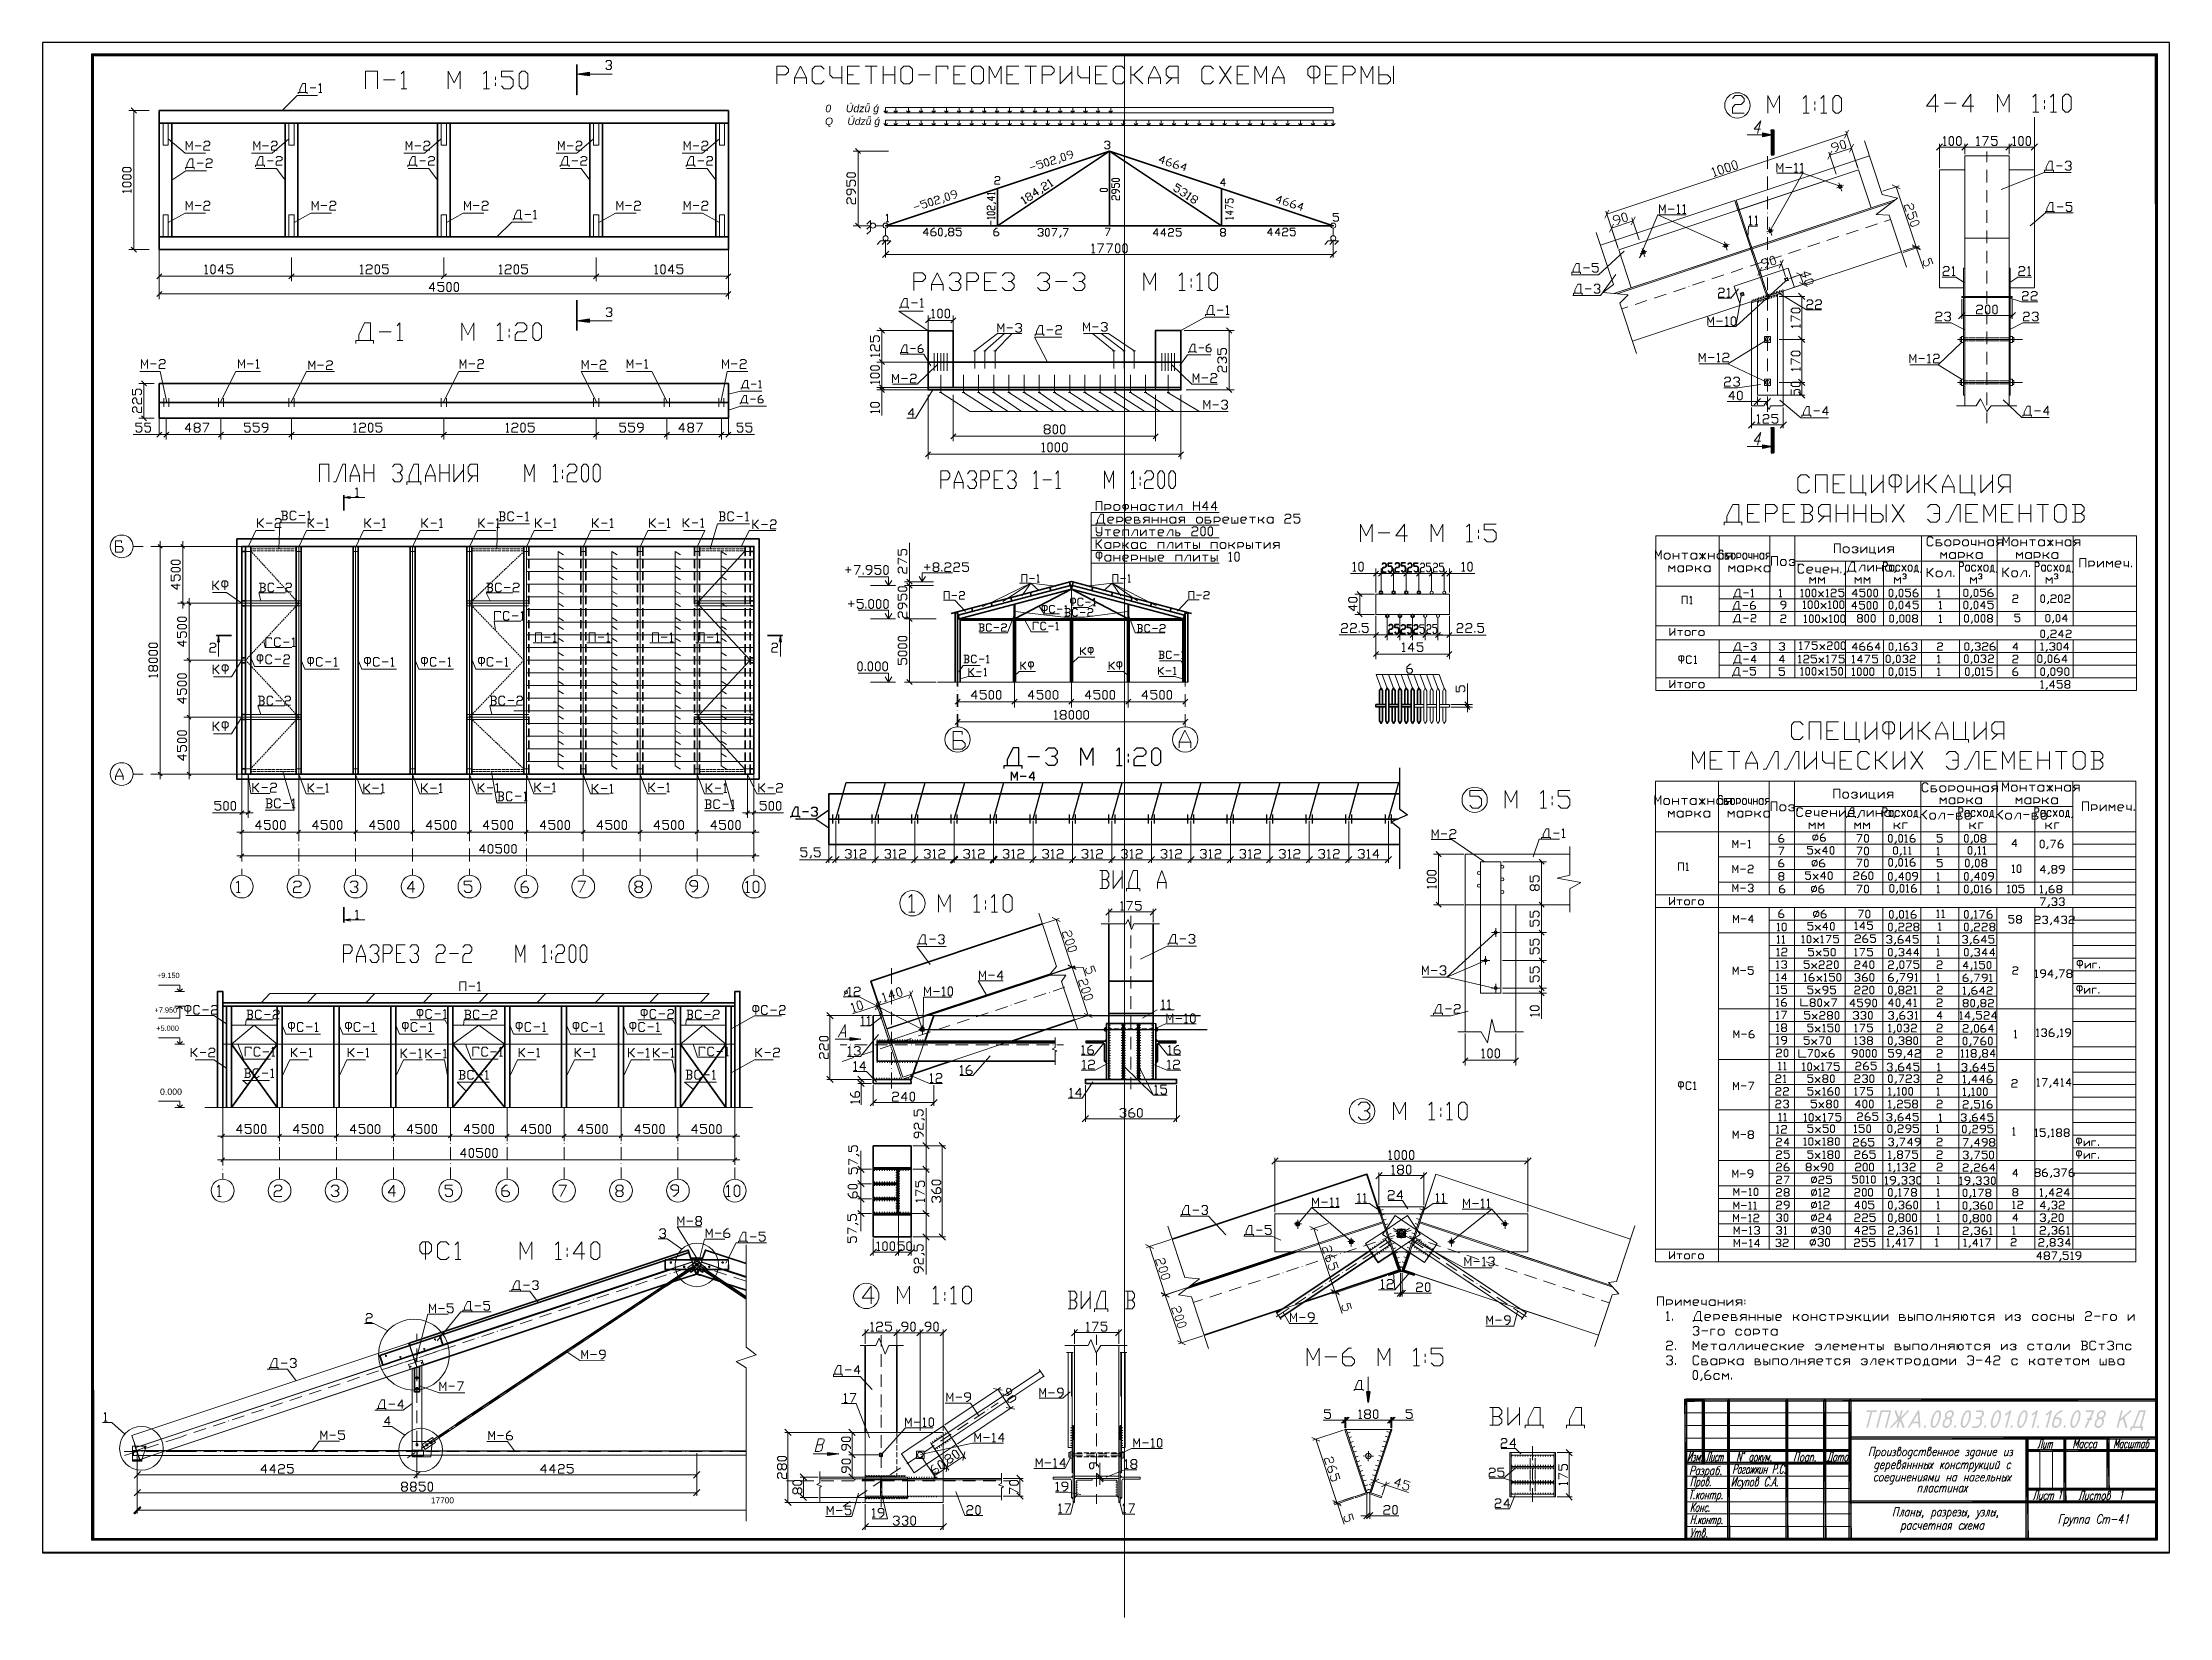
# Model space of a CAD drawing. Header units: millimetres. Extents: x -258556 to -95372, y 16759 to 83874.
# Drawn here: x -128984 to -128146, y 41386 to 42006 of the extents above; entities that cross this region are included whole.
import ezdxf
from ezdxf.xclip import XClip

# ---------------------------------------------------------------- set-up
doc = ezdxf.new("R2010")
doc.units = ezdxf.units.MM
doc.header["$LTSCALE"] = 0.5
doc.header["$XCLIPFRAME"] = 2
doc.layers.add('ТОЛСТЫЕ3', color=7, linetype='Continuous', lineweight=50)
doc.layers.add('ТОНКИЕе', color=7, linetype='Continuous', lineweight=25)
doc.styles.add('Arial$001', font='arial.ttf', dxfattribs={"height": 4.578227})
doc.styles.add('Arial$201', font='ariali.ttf', dxfattribs={"oblique": 15, "height": 3.53788})

# ---------------------------------------------------------------- blocks, each defined once
blk = doc.blocks.new('MF13D4CA0')
at = {"color": 7, "linetype": 'Continuous', "lineweight": 5, "true_color": 0x000007}
blk.add_lwpolyline([(17.9, 582.9), (17.9, 11.05), (823.42, 11.05), (823.42, 582.9)], close=True, dxfattribs=at)

msp = doc.modelspace()

# ---------------------------------------------------------------- hatches: boundary and pattern name
at = {"true_color": 0x000007}
h = msp.add_hatch(color=7, dxfattribs=at)
h.paths.add_polyline_path([(-128336.362, 41416.87), (-128336.362, 41416.147), (-128151.253, 41416.87)])
h.paths.add_polyline_path([(-128336.362, 41416.147), (-128151.253, 41416.87), (-128150.53, 41416.182)])
h.paths.add_polyline_path([(-128151.253, 41416.87), (-128150.53, 41416.182), (-128151.253, 42001.108)])
h.paths.add_polyline_path([(-128150.53, 41416.182), (-128151.253, 42001.108), (-128150.53, 42001.762)])
h.paths.add_polyline_path([(-128151.253, 42001.108), (-128150.53, 42001.762), (-128963.796, 42001.108)])
h.paths.add_polyline_path([(-128150.53, 42001.762), (-128963.796, 42001.108), (-128964.484, 42001.762)])
h.paths.add_polyline_path([(-128963.796, 42001.108), (-128964.484, 42001.762), (-128963.796, 41416.87)])
h.paths.add_polyline_path([(-128964.484, 42001.762), (-128963.796, 41416.87), (-128964.484, 41416.182)])
h.paths.add_polyline_path([(-128963.796, 41416.87), (-128964.484, 41416.182), (-128336.362, 41416.733)])
h.paths.add_polyline_path([(-128964.484, 41416.182), (-128336.362, 41416.733), (-128336.362, 41416.044)])
for points in [[(-128773.438, 41993.794), (-128768.465, 41994.534), (-128768.465, 41993.037)], [(-128302.183, 41969.821), (-128306.004, 41969.063), (-128306.004, 41970.578)], [(-128773.438, 41896.593), (-128768.465, 41897.35), (-128768.465, 41895.853)], [(-128302.183, 41847.012), (-128306.004, 41846.254), (-128306.004, 41847.769)], [(-128661.472, 41613.561), (-128665.722, 41612.959), (-128665.722, 41614.146)], [(-128670.163, 41450.154), (-128674.431, 41449.534), (-128674.431, 41450.739)]]:
    msp.add_hatch(color=7, dxfattribs=at).paths.add_polyline_path(points)
h = msp.add_hatch(color=7, dxfattribs=at)
h.paths.add_polyline_path([(-128302.699, 41961.904), (-128301.701, 41961.904), (-128302.699, 41971.851)])
h.paths.add_polyline_path([(-128301.701, 41961.904), (-128302.699, 41971.851), (-128301.701, 41971.851)])
h = msp.add_hatch(color=7, dxfattribs=at)
h.paths.add_polyline_path([(-128302.699, 41844.568), (-128301.701, 41844.568), (-128302.699, 41854.549)])
h.paths.add_polyline_path([(-128301.701, 41844.568), (-128302.699, 41854.549), (-128301.701, 41854.549)])
h = msp.add_hatch(color=7, dxfattribs=at)
h.paths.add_polyline_path([(-128623.283, 41685.326), (-128623.541, 41685.584), (-128625.796, 41682.83)])
h.paths.add_polyline_path([(-128623.541, 41685.584), (-128625.796, 41682.83), (-128626.054, 41683.106)])
h = msp.add_hatch(color=7, dxfattribs=at)
h.paths.add_polyline_path([(-128610.496, 41683.106), (-128610.238, 41682.83), (-128608.018, 41685.584)])
h.paths.add_polyline_path([(-128610.238, 41682.83), (-128608.018, 41685.584), (-128607.743, 41685.326)])
msp.add_hatch(color=1).paths.add_polyline_path([(-128461.46, 41470.462), (-128462.045, 41474.73), (-128460.857, 41474.73)])
h = msp.add_hatch(color=7, dxfattribs=at)
h.paths.add_polyline_path([(-128332.885, 41470.943), (-128332.885, 41471.666), (-128336.017, 41470.943)])
h.paths.add_polyline_path([(-128332.885, 41471.666), (-128336.017, 41470.943), (-128336.706, 41471.666)])
h.paths.add_polyline_path([(-128336.017, 41470.943), (-128336.706, 41471.666), (-128336.017, 41469.429)])
h.paths.add_polyline_path([(-128336.706, 41471.666), (-128336.017, 41469.429), (-128336.706, 41469.429)])
h = msp.add_hatch(color=7, dxfattribs=at)
h.paths.add_polyline_path([(-128336.706, 41416.492), (-128336.017, 41416.492), (-128336.706, 41471.322)])
h.paths.add_polyline_path([(-128336.017, 41416.492), (-128336.706, 41471.322), (-128336.017, 41471.322)])
h = msp.add_hatch(color=7, dxfattribs=at)
h.paths.add_polyline_path([(-128336.362, 41471.666), (-128336.362, 41470.943), (-128150.875, 41471.666)])
h.paths.add_polyline_path([(-128336.362, 41470.943), (-128150.875, 41471.666), (-128150.875, 41470.943)])
h = msp.add_hatch(color=7, dxfattribs=at)
h.paths.add_polyline_path([(-128329.03, 41471.322), (-128329.753, 41471.322), (-128329.03, 41446.402)])
h.paths.add_polyline_path([(-128329.753, 41471.322), (-128329.03, 41446.402), (-128329.753, 41446.402)])
h = msp.add_hatch(color=7, dxfattribs=at)
h.paths.add_polyline_path([(-128319.083, 41471.322), (-128319.771, 41471.322), (-128319.083, 41416.492)])
h.paths.add_polyline_path([(-128319.771, 41471.322), (-128319.083, 41416.492), (-128319.771, 41416.492)])
h = msp.add_hatch(color=7, dxfattribs=at)
h.paths.add_polyline_path([(-128296.16, 41471.322), (-128296.848, 41471.322), (-128296.16, 41416.492)])
h.paths.add_polyline_path([(-128296.848, 41471.322), (-128296.16, 41416.492), (-128296.848, 41416.492)])
h = msp.add_hatch(color=7, dxfattribs=at)
h.paths.add_polyline_path([(-128281.222, 41471.322), (-128281.91, 41471.322), (-128281.222, 41416.492)])
h.paths.add_polyline_path([(-128281.91, 41471.322), (-128281.222, 41416.492), (-128281.91, 41416.492)])
h = msp.add_hatch(color=7, dxfattribs=at)
h.paths.add_polyline_path([(-128271.24, 41471.322), (-128271.928, 41471.322), (-128271.24, 41416.492)])
h.paths.add_polyline_path([(-128271.928, 41471.322), (-128271.24, 41416.492), (-128271.928, 41416.492)])
h = msp.add_hatch(color=7, dxfattribs=at)
edge = h.paths.add_edge_path()
edge.add_spline(control_points=[(-128265.216, 41467.02), (-128265.148, 41467.261), (-128265.01, 41467.364), (-128264.769, 41467.364)], knot_values=[0, 0, 0, 0, 1, 1, 1, 1], degree=3, periodic=0)
edge.add_line((-128264.769, 41467.364), (-128261.293, 41467.364))
edge.add_spline(control_points=[(-128261.293, 41467.364), (-128261.052, 41467.364), (-128260.983, 41467.261), (-128261.017, 41467.02), (-128261.017, 41467.02), (-128261.086, 41466.779), (-128261.258, 41466.675), (-128261.465, 41466.675)], knot_values=[0, 0, 0, 0, 0.125, 0.125, 0.125, 0.125, 1, 1, 1, 1], degree=3, periodic=0)
edge.add_line((-128261.465, 41466.675), (-128262.876, 41466.675))
edge.add_line((-128262.876, 41466.675), (-128264.459, 41460.721))
edge.add_spline(control_points=[(-128264.459, 41460.721), (-128264.528, 41460.514), (-128264.666, 41460.377), (-128264.907, 41460.377), (-128264.907, 41460.377), (-128265.113, 41460.377), (-128265.216, 41460.514), (-128265.148, 41460.721)], knot_values=[0, 0, 0, 0, 0.125, 0.125, 0.125, 0.125, 1, 1, 1, 1], degree=3, periodic=0)
edge.add_line((-128265.148, 41460.721), (-128263.564, 41466.675))
edge.add_line((-128263.564, 41466.675), (-128264.941, 41466.675))
edge.add_spline(control_points=[(-128264.941, 41466.675), (-128265.182, 41466.675), (-128265.285, 41466.779), (-128265.216, 41467.02)], knot_values=[0, 0, 0, 0, 1, 1, 1, 1], degree=3, periodic=0)
edge = h.paths.add_edge_path()
edge.add_line((-128259.193, 41467.364), (-128255.717, 41467.364))
edge.add_spline(control_points=[(-128255.717, 41467.364), (-128255.476, 41467.364), (-128255.372, 41467.261), (-128255.441, 41467.02)], knot_values=[0, 0, 0, 0, 1, 1, 1, 1], degree=3, periodic=0)
edge.add_line((-128255.441, 41467.02), (-128257.128, 41460.721))
edge.add_spline(control_points=[(-128257.128, 41460.721), (-128257.197, 41460.514), (-128257.334, 41460.377), (-128257.575, 41460.377), (-128257.575, 41460.377), (-128257.816, 41460.377), (-128257.885, 41460.514), (-128257.816, 41460.721)], knot_values=[0, 0, 0, 0, 0.125, 0.125, 0.125, 0.125, 1, 1, 1, 1], degree=3, periodic=0)
edge.add_line((-128257.816, 41460.721), (-128256.233, 41466.675))
edge.add_line((-128256.233, 41466.675), (-128259.021, 41466.675))
edge.add_line((-128259.021, 41466.675), (-128260.604, 41460.721))
edge.add_spline(control_points=[(-128260.604, 41460.721), (-128260.673, 41460.514), (-128260.811, 41460.377), (-128261.052, 41460.377), (-128261.052, 41460.377), (-128261.293, 41460.377), (-128261.361, 41460.514), (-128261.327, 41460.721)], knot_values=[0, 0, 0, 0, 0.125, 0.125, 0.125, 0.125, 1, 1, 1, 1], degree=3, periodic=0)
edge.add_line((-128261.327, 41460.721), (-128259.64, 41467.02))
edge.add_spline(control_points=[(-128259.64, 41467.02), (-128259.572, 41467.261), (-128259.434, 41467.364), (-128259.193, 41467.364)], knot_values=[0, 0, 0, 0, 1, 1, 1, 1], degree=3, periodic=0)
edge = h.paths.add_edge_path()
edge.add_line((-128252.619, 41463.233), (-128255.166, 41460.549))
edge.add_spline(control_points=[(-128255.166, 41460.549), (-128255.235, 41460.445), (-128255.372, 41460.377), (-128255.476, 41460.377), (-128255.476, 41460.377), (-128255.717, 41460.377), (-128255.785, 41460.514), (-128255.717, 41460.755), (-128255.717, 41460.755), (-128255.717, 41460.824), (-128255.682, 41460.859), (-128255.613, 41460.927)], knot_values=[0, 0, 0, 0, 0.0833333, 0.0833333, 0.0833333, 0.0833333, 0.1666667, 0.1666667, 0.1666667, 0.1666667, 1, 1, 1, 1], degree=3, periodic=0)
edge.add_line((-128255.613, 41460.927), (-128252.894, 41463.887))
edge.add_line((-128252.894, 41463.887), (-128254.064, 41466.813))
edge.add_spline(control_points=[(-128254.064, 41466.813), (-128254.064, 41466.882), (-128254.064, 41466.951), (-128254.064, 41466.985), (-128254.064, 41466.985), (-128253.996, 41467.261), (-128253.858, 41467.364), (-128253.617, 41467.364), (-128253.617, 41467.364), (-128253.479, 41467.364), (-128253.411, 41467.329), (-128253.376, 41467.192)], knot_values=[0, 0, 0, 0, 0.0833333, 0.0833333, 0.0833333, 0.0833333, 0.1666667, 0.1666667, 0.1666667, 0.1666667, 1, 1, 1, 1], degree=3, periodic=0)
edge.add_line((-128253.376, 41467.192), (-128252.275, 41464.507))
edge.add_line((-128252.275, 41464.507), (-128251.621, 41467.02))
edge.add_spline(control_points=[(-128251.621, 41467.02), (-128251.552, 41467.261), (-128251.414, 41467.364), (-128251.173, 41467.364), (-128251.173, 41467.364), (-128250.932, 41467.364), (-128250.863, 41467.261), (-128250.932, 41467.02)], knot_values=[0, 0, 0, 0, 0.125, 0.125, 0.125, 0.125, 1, 1, 1, 1], degree=3, periodic=0)
edge.add_line((-128250.932, 41467.02), (-128251.586, 41464.507))
edge.add_line((-128251.586, 41464.507), (-128249.074, 41467.192))
edge.add_spline(control_points=[(-128249.074, 41467.192), (-128248.97, 41467.329), (-128248.867, 41467.364), (-128248.729, 41467.364), (-128248.729, 41467.364), (-128248.626, 41467.364), (-128248.557, 41467.329), (-128248.523, 41467.261), (-128248.523, 41467.261), (-128248.454, 41467.192), (-128248.454, 41467.123), (-128248.489, 41467.02), (-128248.489, 41467.02), (-128248.489, 41466.951), (-128248.523, 41466.882), (-128248.592, 41466.813)], knot_values=[0, 0, 0, 0, 0.0625, 0.0625, 0.0625, 0.0625, 0.125, 0.125, 0.125, 0.125, 0.1875, 0.1875, 0.1875, 0.1875, 1, 1, 1, 1], degree=3, periodic=0)
edge.add_line((-128248.592, 41466.813), (-128251.345, 41463.887))
edge.add_line((-128251.345, 41463.887), (-128250.175, 41460.927))
edge.add_spline(control_points=[(-128250.175, 41460.927), (-128250.141, 41460.859), (-128250.141, 41460.79), (-128250.175, 41460.721), (-128250.175, 41460.721), (-128250.175, 41460.652), (-128250.244, 41460.549), (-128250.313, 41460.48), (-128250.313, 41460.48), (-128250.416, 41460.411), (-128250.485, 41460.377), (-128250.588, 41460.377), (-128250.588, 41460.377), (-128250.726, 41460.377), (-128250.795, 41460.445), (-128250.863, 41460.549)], knot_values=[0, 0, 0, 0, 0.0625, 0.0625, 0.0625, 0.0625, 0.125, 0.125, 0.125, 0.125, 0.1875, 0.1875, 0.1875, 0.1875, 1, 1, 1, 1], degree=3, periodic=0)
edge.add_line((-128250.863, 41460.549), (-128251.93, 41463.233))
edge.add_line((-128251.93, 41463.233), (-128252.584, 41460.721))
edge.add_spline(control_points=[(-128252.584, 41460.721), (-128252.653, 41460.514), (-128252.825, 41460.377), (-128253.032, 41460.377), (-128253.032, 41460.377), (-128253.273, 41460.377), (-128253.342, 41460.514), (-128253.307, 41460.721)], knot_values=[0, 0, 0, 0, 0.125, 0.125, 0.125, 0.125, 1, 1, 1, 1], degree=3, periodic=0)
edge.add_line((-128253.307, 41460.721), (-128252.619, 41463.233))
h.paths.add_polyline_path([(-128244.943, 41465.918), (-128246.802, 41462.82), (-128244.737, 41462.82)])
edge = h.paths.add_edge_path()
edge.add_spline(control_points=[(-128243.876, 41460.721), (-128243.945, 41460.514), (-128244.083, 41460.377), (-128244.324, 41460.377), (-128244.324, 41460.377), (-128244.496, 41460.377), (-128244.599, 41460.48), (-128244.599, 41460.618)], knot_values=[0, 0, 0, 0, 0.125, 0.125, 0.125, 0.125, 1, 1, 1, 1], degree=3, periodic=0)
edge.add_line((-128244.599, 41460.618), (-128244.702, 41462.132))
edge.add_line((-128244.702, 41462.132), (-128247.215, 41462.132))
edge.add_line((-128247.215, 41462.132), (-128248.11, 41460.618))
edge.add_spline(control_points=[(-128248.11, 41460.618), (-128248.213, 41460.48), (-128248.351, 41460.377), (-128248.489, 41460.377), (-128248.489, 41460.377), (-128248.729, 41460.377), (-128248.833, 41460.514), (-128248.764, 41460.721), (-128248.764, 41460.721), (-128248.764, 41460.79), (-128248.729, 41460.824), (-128248.729, 41460.859)], knot_values=[0, 0, 0, 0, 0.0833333, 0.0833333, 0.0833333, 0.0833333, 0.1666667, 0.1666667, 0.1666667, 0.1666667, 1, 1, 1, 1], degree=3, periodic=0)
edge.add_line((-128248.729, 41460.859), (-128244.978, 41467.088))
edge.add_spline(control_points=[(-128244.978, 41467.088), (-128244.84, 41467.261), (-128244.702, 41467.364), (-128244.53, 41467.364), (-128244.53, 41467.364), (-128244.393, 41467.364), (-128244.289, 41467.261), (-128244.289, 41467.088)], knot_values=[0, 0, 0, 0, 0.125, 0.125, 0.125, 0.125, 1, 1, 1, 1], degree=3, periodic=0)
edge.add_line((-128244.289, 41467.088), (-128243.876, 41460.859))
edge.add_spline(control_points=[(-128243.876, 41460.859), (-128243.876, 41460.824), (-128243.876, 41460.79), (-128243.876, 41460.721)], knot_values=[0, 0, 0, 0, 1, 1, 1, 1], degree=3, periodic=0)
edge = h.paths.add_edge_path()
edge.add_spline(control_points=[(-128242.396, 41461.065), (-128242.327, 41461.306), (-128242.19, 41461.444), (-128241.949, 41461.444), (-128241.949, 41461.444), (-128241.708, 41461.444), (-128241.639, 41461.306), (-128241.708, 41461.065)], knot_values=[0, 0, 0, 0, 0.125, 0.125, 0.125, 0.125, 1, 1, 1, 1], degree=3, periodic=0)
edge.add_line((-128241.708, 41461.065), (-128241.777, 41460.721))
edge.add_spline(control_points=[(-128241.777, 41460.721), (-128241.846, 41460.514), (-128242.018, 41460.377), (-128242.224, 41460.377), (-128242.224, 41460.377), (-128242.465, 41460.377), (-128242.534, 41460.514), (-128242.5, 41460.721)], knot_values=[0, 0, 0, 0, 0.125, 0.125, 0.125, 0.125, 1, 1, 1, 1], degree=3, periodic=0)
edge.add_line((-128242.5, 41460.721), (-128242.396, 41461.065))
edge = h.paths.add_edge_path()
edge.add_spline(control_points=[(-128236.786, 41463.887), (-128236.614, 41464.438), (-128236.545, 41464.989), (-128236.511, 41465.505), (-128236.511, 41465.505), (-128236.511, 41466.262), (-128236.683, 41466.675), (-128237.061, 41466.675), (-128237.061, 41466.675), (-128237.44, 41466.675), (-128237.853, 41466.262), (-128238.231, 41465.505), (-128238.231, 41465.505), (-128238.507, 41464.989), (-128238.713, 41464.438), (-128238.851, 41463.887), (-128238.851, 41463.887), (-128239.023, 41463.302), (-128239.092, 41462.752), (-128239.126, 41462.235), (-128239.126, 41462.235), (-128239.126, 41461.478), (-128238.954, 41461.065), (-128238.576, 41461.065), (-128238.576, 41461.065), (-128238.163, 41461.065), (-128237.784, 41461.478), (-128237.405, 41462.235), (-128237.405, 41462.235), (-128237.13, 41462.752), (-128236.924, 41463.302), (-128236.786, 41463.887)], knot_values=[0, 0, 0, 0, 0.03125, 0.03125, 0.03125, 0.03125, 0.0625, 0.0625, 0.0625, 0.0625, 0.09375, 0.09375, 0.09375, 0.09375, 0.125, 0.125, 0.125, 0.125, 0.15625, 0.15625, 0.15625, 0.15625, 0.1875, 0.1875, 0.1875, 0.1875, 0.21875, 0.21875, 0.21875, 0.21875, 1, 1, 1, 1], degree=3, periodic=0)
edge = h.paths.add_edge_path()
edge.add_spline(control_points=[(-128236.063, 41463.887), (-128236.304, 41463.027), (-128236.579, 41462.339), (-128236.958, 41461.719), (-128236.958, 41461.719), (-128237.509, 41460.824), (-128238.094, 41460.377), (-128238.748, 41460.377), (-128238.748, 41460.377), (-128239.402, 41460.377), (-128239.78, 41460.824), (-128239.849, 41461.719), (-128239.849, 41461.719), (-128239.884, 41462.304), (-128239.78, 41463.027), (-128239.574, 41463.887), (-128239.574, 41463.887), (-128239.333, 41464.713), (-128239.058, 41465.436), (-128238.679, 41466.021), (-128238.679, 41466.021), (-128238.128, 41466.916), (-128237.543, 41467.364), (-128236.889, 41467.364), (-128236.889, 41467.364), (-128236.235, 41467.364), (-128235.857, 41466.916), (-128235.788, 41466.021), (-128235.788, 41466.021), (-128235.753, 41465.436), (-128235.857, 41464.713), (-128236.063, 41463.887)], knot_values=[0, 0, 0, 0, 0.03125, 0.03125, 0.03125, 0.03125, 0.0625, 0.0625, 0.0625, 0.0625, 0.09375, 0.09375, 0.09375, 0.09375, 0.125, 0.125, 0.125, 0.125, 0.15625, 0.15625, 0.15625, 0.15625, 0.1875, 0.1875, 0.1875, 0.1875, 0.21875, 0.21875, 0.21875, 0.21875, 1, 1, 1, 1], degree=3, periodic=0)
edge = h.paths.add_edge_path()
edge.add_spline(control_points=[(-128233.688, 41461.065), (-128233.413, 41461.065), (-128233.137, 41461.168), (-128232.862, 41461.375), (-128232.862, 41461.375), (-128232.621, 41461.581), (-128232.449, 41461.822), (-128232.38, 41462.132)], knot_values=[0, 0, 0, 0, 0.125, 0.125, 0.125, 0.125, 1, 1, 1, 1], degree=3, periodic=0)
edge.add_line((-128232.38, 41462.132), (-128232.174, 41462.82))
edge.add_spline(control_points=[(-128232.174, 41462.82), (-128232.105, 41463.13), (-128232.139, 41463.371), (-128232.277, 41463.578), (-128232.277, 41463.578), (-128232.449, 41463.784), (-128232.656, 41463.887), (-128232.931, 41463.887), (-128232.931, 41463.887), (-128233.241, 41463.887), (-128233.516, 41463.784), (-128233.757, 41463.578), (-128233.757, 41463.578), (-128234.032, 41463.371), (-128234.204, 41463.13), (-128234.273, 41462.82)], knot_values=[0, 0, 0, 0, 0.0625, 0.0625, 0.0625, 0.0625, 0.125, 0.125, 0.125, 0.125, 0.1875, 0.1875, 0.1875, 0.1875, 1, 1, 1, 1], degree=3, periodic=0)
edge.add_line((-128234.273, 41462.82), (-128234.445, 41462.132))
edge.add_spline(control_points=[(-128234.445, 41462.132), (-128234.549, 41461.822), (-128234.514, 41461.581), (-128234.342, 41461.375), (-128234.342, 41461.375), (-128234.204, 41461.168), (-128233.998, 41461.065), (-128233.688, 41461.065)], knot_values=[0, 0, 0, 0, 0.125, 0.125, 0.125, 0.125, 1, 1, 1, 1], degree=3, periodic=0)
edge = h.paths.add_edge_path()
edge.add_spline(control_points=[(-128233.86, 41460.377), (-128234.342, 41460.377), (-128234.721, 41460.549), (-128234.962, 41460.893), (-128234.962, 41460.893), (-128235.237, 41461.237), (-128235.271, 41461.65), (-128235.134, 41462.132)], knot_values=[0, 0, 0, 0, 0.125, 0.125, 0.125, 0.125, 1, 1, 1, 1], degree=3, periodic=0)
edge.add_line((-128235.134, 41462.132), (-128234.962, 41462.82))
edge.add_spline(control_points=[(-128234.962, 41462.82), (-128234.824, 41463.406), (-128234.445, 41463.853), (-128233.895, 41464.232), (-128233.895, 41464.232), (-128234.273, 41464.576), (-128234.376, 41465.023), (-128234.204, 41465.608), (-128234.204, 41465.608), (-128234.101, 41466.09), (-128233.791, 41466.503), (-128233.378, 41466.848), (-128233.378, 41466.848), (-128232.931, 41467.192), (-128232.483, 41467.364), (-128232.002, 41467.364), (-128232.002, 41467.364), (-128231.52, 41467.364), (-128231.175, 41467.192), (-128230.9, 41466.848), (-128230.9, 41466.848), (-128230.659, 41466.503), (-128230.59, 41466.09), (-128230.728, 41465.608), (-128230.728, 41465.608), (-128230.9, 41465.023), (-128231.244, 41464.576), (-128231.795, 41464.232), (-128231.795, 41464.232), (-128231.52, 41463.956), (-128231.416, 41463.646), (-128231.416, 41463.268), (-128231.416, 41463.268), (-128231.416, 41463.096), (-128231.52, 41462.717), (-128231.657, 41462.132), (-128231.657, 41462.132), (-128231.795, 41461.65), (-128232.07, 41461.237), (-128232.518, 41460.893), (-128232.518, 41460.893), (-128232.931, 41460.549), (-128233.378, 41460.377), (-128233.86, 41460.377)], knot_values=[0, 0, 0, 0, 0.0227273, 0.0227273, 0.0227273, 0.0227273, 0.0454545, 0.0454545, 0.0454545, 0.0454545, 0.0681818, 0.0681818, 0.0681818, 0.0681818, 0.0909091, 0.0909091, 0.0909091, 0.0909091, 0.1136364, 0.1136364, 0.1136364, 0.1136364, 0.1363636, 0.1363636, 0.1363636, 0.1363636, 0.1590909, 0.1590909, 0.1590909, 0.1590909, 0.1818182, 0.1818182, 0.1818182, 0.1818182, 0.2045455, 0.2045455, 0.2045455, 0.2045455, 0.2272727, 0.2272727, 0.2272727, 0.2272727, 1, 1, 1, 1], degree=3, periodic=0)
edge = h.paths.add_edge_path()
edge.add_spline(control_points=[(-128232.759, 41464.576), (-128232.449, 41464.576), (-128232.174, 41464.679), (-128231.933, 41464.886), (-128231.933, 41464.886), (-128231.657, 41465.092), (-128231.52, 41465.333), (-128231.416, 41465.608), (-128231.416, 41465.608), (-128231.348, 41465.918), (-128231.382, 41466.159), (-128231.52, 41466.366), (-128231.52, 41466.366), (-128231.692, 41466.572), (-128231.898, 41466.675), (-128232.208, 41466.675), (-128232.208, 41466.675), (-128232.483, 41466.675), (-128232.759, 41466.572), (-128233.034, 41466.366), (-128233.034, 41466.366), (-128233.275, 41466.159), (-128233.447, 41465.918), (-128233.516, 41465.608), (-128233.516, 41465.608), (-128233.585, 41465.333), (-128233.55, 41465.092), (-128233.413, 41464.886), (-128233.413, 41464.886), (-128233.275, 41464.679), (-128233.034, 41464.576), (-128232.759, 41464.576)], knot_values=[0, 0, 0, 0, 0.03125, 0.03125, 0.03125, 0.03125, 0.0625, 0.0625, 0.0625, 0.0625, 0.09375, 0.09375, 0.09375, 0.09375, 0.125, 0.125, 0.125, 0.125, 0.15625, 0.15625, 0.15625, 0.15625, 0.1875, 0.1875, 0.1875, 0.1875, 0.21875, 0.21875, 0.21875, 0.21875, 1, 1, 1, 1], degree=3, periodic=0)
edge = h.paths.add_edge_path()
edge.add_spline(control_points=[(-128230.556, 41461.065), (-128230.487, 41461.306), (-128230.349, 41461.444), (-128230.108, 41461.444), (-128230.108, 41461.444), (-128229.868, 41461.444), (-128229.799, 41461.306), (-128229.868, 41461.065)], knot_values=[0, 0, 0, 0, 0.125, 0.125, 0.125, 0.125, 1, 1, 1, 1], degree=3, periodic=0)
edge.add_line((-128229.868, 41461.065), (-128229.936, 41460.721))
edge.add_spline(control_points=[(-128229.936, 41460.721), (-128230.005, 41460.514), (-128230.177, 41460.377), (-128230.384, 41460.377), (-128230.384, 41460.377), (-128230.625, 41460.377), (-128230.694, 41460.514), (-128230.659, 41460.721)], knot_values=[0, 0, 0, 0, 0.125, 0.125, 0.125, 0.125, 1, 1, 1, 1], degree=3, periodic=0)
edge.add_line((-128230.659, 41460.721), (-128230.556, 41461.065))
edge = h.paths.add_edge_path()
edge.add_spline(control_points=[(-128224.946, 41463.887), (-128224.773, 41464.438), (-128224.705, 41464.989), (-128224.67, 41465.505), (-128224.67, 41465.505), (-128224.67, 41466.262), (-128224.842, 41466.675), (-128225.221, 41466.675), (-128225.221, 41466.675), (-128225.599, 41466.675), (-128226.013, 41466.262), (-128226.391, 41465.505), (-128226.391, 41465.505), (-128226.667, 41464.989), (-128226.873, 41464.438), (-128227.011, 41463.887), (-128227.011, 41463.887), (-128227.183, 41463.302), (-128227.252, 41462.752), (-128227.286, 41462.235), (-128227.286, 41462.235), (-128227.286, 41461.478), (-128227.114, 41461.065), (-128226.735, 41461.065), (-128226.735, 41461.065), (-128226.322, 41461.065), (-128225.944, 41461.478), (-128225.565, 41462.235), (-128225.565, 41462.235), (-128225.29, 41462.752), (-128225.083, 41463.302), (-128224.946, 41463.887)], knot_values=[0, 0, 0, 0, 0.03125, 0.03125, 0.03125, 0.03125, 0.0625, 0.0625, 0.0625, 0.0625, 0.09375, 0.09375, 0.09375, 0.09375, 0.125, 0.125, 0.125, 0.125, 0.15625, 0.15625, 0.15625, 0.15625, 0.1875, 0.1875, 0.1875, 0.1875, 0.21875, 0.21875, 0.21875, 0.21875, 1, 1, 1, 1], degree=3, periodic=0)
edge = h.paths.add_edge_path()
edge.add_spline(control_points=[(-128224.223, 41463.887), (-128224.464, 41463.027), (-128224.739, 41462.339), (-128225.118, 41461.719), (-128225.118, 41461.719), (-128225.668, 41460.824), (-128226.253, 41460.377), (-128226.907, 41460.377), (-128226.907, 41460.377), (-128227.561, 41460.377), (-128227.94, 41460.824), (-128228.009, 41461.719), (-128228.009, 41461.719), (-128228.043, 41462.304), (-128227.94, 41463.027), (-128227.734, 41463.887), (-128227.734, 41463.887), (-128227.493, 41464.713), (-128227.217, 41465.436), (-128226.839, 41466.021), (-128226.839, 41466.021), (-128226.288, 41466.916), (-128225.703, 41467.364), (-128225.049, 41467.364), (-128225.049, 41467.364), (-128224.395, 41467.364), (-128224.016, 41466.916), (-128223.947, 41466.021), (-128223.947, 41466.021), (-128223.913, 41465.436), (-128224.016, 41464.713), (-128224.223, 41463.887)], knot_values=[0, 0, 0, 0, 0.03125, 0.03125, 0.03125, 0.03125, 0.0625, 0.0625, 0.0625, 0.0625, 0.09375, 0.09375, 0.09375, 0.09375, 0.125, 0.125, 0.125, 0.125, 0.15625, 0.15625, 0.15625, 0.15625, 0.1875, 0.1875, 0.1875, 0.1875, 0.21875, 0.21875, 0.21875, 0.21875, 1, 1, 1, 1], degree=3, periodic=0)
edge = h.paths.add_edge_path()
edge.add_line((-128221.091, 41463.887), (-128221.813, 41463.887))
edge.add_spline(control_points=[(-128221.813, 41463.887), (-128222.02, 41463.887), (-128222.123, 41463.991), (-128222.054, 41464.232), (-128222.054, 41464.232), (-128221.985, 41464.438), (-128221.848, 41464.576), (-128221.607, 41464.576)], knot_values=[0, 0, 0, 0, 0.125, 0.125, 0.125, 0.125, 1, 1, 1, 1], degree=3, periodic=0)
edge.add_line((-128221.607, 41464.576), (-128220.918, 41464.576))
edge.add_spline(control_points=[(-128220.918, 41464.576), (-128220.609, 41464.576), (-128220.333, 41464.679), (-128220.092, 41464.886), (-128220.092, 41464.886), (-128219.817, 41465.092), (-128219.679, 41465.333), (-128219.576, 41465.608), (-128219.576, 41465.608), (-128219.507, 41465.918), (-128219.542, 41466.159), (-128219.679, 41466.366), (-128219.679, 41466.366), (-128219.851, 41466.572), (-128220.058, 41466.675), (-128220.368, 41466.675)], knot_values=[0, 0, 0, 0, 0.0625, 0.0625, 0.0625, 0.0625, 0.125, 0.125, 0.125, 0.125, 0.1875, 0.1875, 0.1875, 0.1875, 1, 1, 1, 1], degree=3, periodic=0)
edge.add_line((-128220.368, 41466.675), (-128221.745, 41466.675))
edge.add_spline(control_points=[(-128221.745, 41466.675), (-128221.985, 41466.675), (-128222.054, 41466.779), (-128221.985, 41467.02), (-128221.985, 41467.02), (-128221.951, 41467.261), (-128221.779, 41467.364), (-128221.572, 41467.364)], knot_values=[0, 0, 0, 0, 0.125, 0.125, 0.125, 0.125, 1, 1, 1, 1], degree=3, periodic=0)
edge.add_line((-128221.572, 41467.364), (-128220.161, 41467.364))
edge.add_spline(control_points=[(-128220.161, 41467.364), (-128219.679, 41467.364), (-128219.335, 41467.192), (-128219.06, 41466.848), (-128219.06, 41466.848), (-128218.819, 41466.503), (-128218.75, 41466.09), (-128218.888, 41465.608), (-128218.888, 41465.608), (-128219.06, 41465.023), (-128219.404, 41464.576), (-128219.955, 41464.232), (-128219.955, 41464.232), (-128219.576, 41463.853), (-128219.473, 41463.406), (-128219.645, 41462.82)], knot_values=[0, 0, 0, 0, 0.0625, 0.0625, 0.0625, 0.0625, 0.125, 0.125, 0.125, 0.125, 0.1875, 0.1875, 0.1875, 0.1875, 1, 1, 1, 1], degree=3, periodic=0)
edge.add_line((-128219.645, 41462.82), (-128219.817, 41462.132))
edge.add_spline(control_points=[(-128219.817, 41462.132), (-128219.955, 41461.65), (-128220.23, 41461.237), (-128220.678, 41460.893), (-128220.678, 41460.893), (-128221.091, 41460.549), (-128221.572, 41460.377), (-128222.02, 41460.377)], knot_values=[0, 0, 0, 0, 0.125, 0.125, 0.125, 0.125, 1, 1, 1, 1], degree=3, periodic=0)
edge.add_line((-128222.02, 41460.377), (-128223.431, 41460.377))
edge.add_spline(control_points=[(-128223.431, 41460.377), (-128223.672, 41460.377), (-128223.741, 41460.514), (-128223.672, 41460.721), (-128223.672, 41460.721), (-128223.638, 41460.962), (-128223.465, 41461.065), (-128223.259, 41461.065)], knot_values=[0, 0, 0, 0, 0.125, 0.125, 0.125, 0.125, 1, 1, 1, 1], degree=3, periodic=0)
edge.add_line((-128223.259, 41461.065), (-128221.848, 41461.065))
edge.add_spline(control_points=[(-128221.848, 41461.065), (-128221.572, 41461.065), (-128221.297, 41461.168), (-128221.022, 41461.375), (-128221.022, 41461.375), (-128220.781, 41461.581), (-128220.609, 41461.822), (-128220.505, 41462.132)], knot_values=[0, 0, 0, 0, 0.125, 0.125, 0.125, 0.125, 1, 1, 1, 1], degree=3, periodic=0)
edge.add_line((-128220.505, 41462.132), (-128220.333, 41462.82))
edge.add_spline(control_points=[(-128220.333, 41462.82), (-128220.264, 41463.13), (-128220.299, 41463.371), (-128220.437, 41463.578), (-128220.437, 41463.578), (-128220.609, 41463.784), (-128220.815, 41463.887), (-128221.091, 41463.887)], knot_values=[0, 0, 0, 0, 0.125, 0.125, 0.125, 0.125, 1, 1, 1, 1], degree=3, periodic=0)
edge = h.paths.add_edge_path()
edge.add_spline(control_points=[(-128218.716, 41461.065), (-128218.647, 41461.306), (-128218.509, 41461.444), (-128218.268, 41461.444), (-128218.268, 41461.444), (-128218.027, 41461.444), (-128217.958, 41461.306), (-128218.027, 41461.065)], knot_values=[0, 0, 0, 0, 0.125, 0.125, 0.125, 0.125, 1, 1, 1, 1], degree=3, periodic=0)
edge.add_line((-128218.027, 41461.065), (-128218.096, 41460.721))
edge.add_spline(control_points=[(-128218.096, 41460.721), (-128218.165, 41460.514), (-128218.303, 41460.377), (-128218.543, 41460.377), (-128218.543, 41460.377), (-128218.784, 41460.377), (-128218.853, 41460.514), (-128218.819, 41460.721)], knot_values=[0, 0, 0, 0, 0.125, 0.125, 0.125, 0.125, 1, 1, 1, 1], degree=3, periodic=0)
edge.add_line((-128218.819, 41460.721), (-128218.716, 41461.065))
edge = h.paths.add_edge_path()
edge.add_spline(control_points=[(-128213.105, 41463.887), (-128212.933, 41464.438), (-128212.864, 41464.989), (-128212.83, 41465.505), (-128212.83, 41465.505), (-128212.83, 41466.262), (-128213.002, 41466.675), (-128213.381, 41466.675), (-128213.381, 41466.675), (-128213.759, 41466.675), (-128214.172, 41466.262), (-128214.551, 41465.505), (-128214.551, 41465.505), (-128214.826, 41464.989), (-128215.033, 41464.438), (-128215.17, 41463.887), (-128215.17, 41463.887), (-128215.342, 41463.302), (-128215.411, 41462.752), (-128215.446, 41462.235), (-128215.446, 41462.235), (-128215.446, 41461.478), (-128215.274, 41461.065), (-128214.895, 41461.065), (-128214.895, 41461.065), (-128214.482, 41461.065), (-128214.103, 41461.478), (-128213.725, 41462.235), (-128213.725, 41462.235), (-128213.449, 41462.752), (-128213.243, 41463.302), (-128213.105, 41463.887)], knot_values=[0, 0, 0, 0, 0.03125, 0.03125, 0.03125, 0.03125, 0.0625, 0.0625, 0.0625, 0.0625, 0.09375, 0.09375, 0.09375, 0.09375, 0.125, 0.125, 0.125, 0.125, 0.15625, 0.15625, 0.15625, 0.15625, 0.1875, 0.1875, 0.1875, 0.1875, 0.21875, 0.21875, 0.21875, 0.21875, 1, 1, 1, 1], degree=3, periodic=0)
edge = h.paths.add_edge_path()
edge.add_spline(control_points=[(-128212.382, 41463.887), (-128212.623, 41463.027), (-128212.899, 41462.339), (-128213.277, 41461.719), (-128213.277, 41461.719), (-128213.828, 41460.824), (-128214.413, 41460.377), (-128215.067, 41460.377), (-128215.067, 41460.377), (-128215.721, 41460.377), (-128216.1, 41460.824), (-128216.169, 41461.719), (-128216.169, 41461.719), (-128216.203, 41462.304), (-128216.1, 41463.027), (-128215.893, 41463.887), (-128215.893, 41463.887), (-128215.652, 41464.713), (-128215.377, 41465.436), (-128214.998, 41466.021), (-128214.998, 41466.021), (-128214.448, 41466.916), (-128213.862, 41467.364), (-128213.208, 41467.364), (-128213.208, 41467.364), (-128212.554, 41467.364), (-128212.176, 41466.916), (-128212.107, 41466.021), (-128212.107, 41466.021), (-128212.073, 41465.436), (-128212.176, 41464.713), (-128212.382, 41463.887)], knot_values=[0, 0, 0, 0, 0.03125, 0.03125, 0.03125, 0.03125, 0.0625, 0.0625, 0.0625, 0.0625, 0.09375, 0.09375, 0.09375, 0.09375, 0.125, 0.125, 0.125, 0.125, 0.15625, 0.15625, 0.15625, 0.15625, 0.1875, 0.1875, 0.1875, 0.1875, 0.21875, 0.21875, 0.21875, 0.21875, 1, 1, 1, 1], degree=3, periodic=0)
edge = h.paths.add_edge_path()
edge.add_line((-128209.009, 41466.159), (-128210.007, 41465.367))
edge.add_spline(control_points=[(-128210.007, 41465.367), (-128210.111, 41465.299), (-128210.18, 41465.264), (-128210.283, 41465.264), (-128210.283, 41465.264), (-128210.524, 41465.264), (-128210.593, 41465.367), (-128210.524, 41465.608), (-128210.524, 41465.608), (-128210.524, 41465.712), (-128210.455, 41465.781), (-128210.386, 41465.849)], knot_values=[0, 0, 0, 0, 0.0833333, 0.0833333, 0.0833333, 0.0833333, 0.1666667, 0.1666667, 0.1666667, 0.1666667, 1, 1, 1, 1], degree=3, periodic=0)
edge.add_line((-128210.386, 41465.849), (-128208.631, 41467.226))
edge.add_spline(control_points=[(-128208.631, 41467.226), (-128208.527, 41467.329), (-128208.424, 41467.364), (-128208.321, 41467.364), (-128208.321, 41467.364), (-128208.08, 41467.364), (-128208.011, 41467.261), (-128208.08, 41467.02)], knot_values=[0, 0, 0, 0, 0.125, 0.125, 0.125, 0.125, 1, 1, 1, 1], degree=3, periodic=0)
edge.add_line((-128208.08, 41467.02), (-128209.766, 41460.721))
edge.add_spline(control_points=[(-128209.766, 41460.721), (-128209.801, 41460.514), (-128209.973, 41460.377), (-128210.18, 41460.377), (-128210.18, 41460.377), (-128210.42, 41460.377), (-128210.524, 41460.514), (-128210.455, 41460.721)], knot_values=[0, 0, 0, 0, 0.125, 0.125, 0.125, 0.125, 1, 1, 1, 1], degree=3, periodic=0)
edge.add_line((-128210.455, 41460.721), (-128209.009, 41466.159))
edge = h.paths.add_edge_path()
edge.add_spline(control_points=[(-128208.252, 41461.065), (-128208.218, 41461.306), (-128208.046, 41461.444), (-128207.839, 41461.444), (-128207.839, 41461.444), (-128207.598, 41461.444), (-128207.495, 41461.306), (-128207.564, 41461.065)], knot_values=[0, 0, 0, 0, 0.125, 0.125, 0.125, 0.125, 1, 1, 1, 1], degree=3, periodic=0)
edge.add_line((-128207.564, 41461.065), (-128207.667, 41460.721))
edge.add_spline(control_points=[(-128207.667, 41460.721), (-128207.736, 41460.514), (-128207.873, 41460.377), (-128208.114, 41460.377), (-128208.114, 41460.377), (-128208.321, 41460.377), (-128208.424, 41460.514), (-128208.355, 41460.721)], knot_values=[0, 0, 0, 0, 0.125, 0.125, 0.125, 0.125, 1, 1, 1, 1], degree=3, periodic=0)
edge.add_line((-128208.355, 41460.721), (-128208.252, 41461.065))
edge = h.paths.add_edge_path()
edge.add_spline(control_points=[(-128202.642, 41463.887), (-128202.504, 41464.438), (-128202.401, 41464.989), (-128202.401, 41465.505), (-128202.401, 41465.505), (-128202.366, 41466.262), (-128202.573, 41466.675), (-128202.951, 41466.675), (-128202.951, 41466.675), (-128203.33, 41466.675), (-128203.709, 41466.262), (-128204.122, 41465.505), (-128204.122, 41465.505), (-128204.363, 41464.989), (-128204.569, 41464.438), (-128204.741, 41463.887), (-128204.741, 41463.887), (-128204.879, 41463.302), (-128204.982, 41462.752), (-128204.982, 41462.235), (-128204.982, 41462.235), (-128205.017, 41461.478), (-128204.81, 41461.065), (-128204.431, 41461.065), (-128204.431, 41461.065), (-128204.053, 41461.065), (-128203.674, 41461.478), (-128203.261, 41462.235), (-128203.261, 41462.235), (-128203.02, 41462.752), (-128202.814, 41463.302), (-128202.642, 41463.887)], knot_values=[0, 0, 0, 0, 0.03125, 0.03125, 0.03125, 0.03125, 0.0625, 0.0625, 0.0625, 0.0625, 0.09375, 0.09375, 0.09375, 0.09375, 0.125, 0.125, 0.125, 0.125, 0.15625, 0.15625, 0.15625, 0.15625, 0.1875, 0.1875, 0.1875, 0.1875, 0.21875, 0.21875, 0.21875, 0.21875, 1, 1, 1, 1], degree=3, periodic=0)
edge = h.paths.add_edge_path()
edge.add_spline(control_points=[(-128201.953, 41463.887), (-128202.16, 41463.027), (-128202.47, 41462.339), (-128202.848, 41461.719), (-128202.848, 41461.719), (-128203.364, 41460.824), (-128203.95, 41460.377), (-128204.638, 41460.377), (-128204.638, 41460.377), (-128205.292, 41460.377), (-128205.636, 41460.824), (-128205.705, 41461.719), (-128205.705, 41461.719), (-128205.739, 41462.304), (-128205.671, 41463.027), (-128205.43, 41463.887), (-128205.43, 41463.887), (-128205.223, 41464.713), (-128204.913, 41465.436), (-128204.535, 41466.021), (-128204.535, 41466.021), (-128204.018, 41466.916), (-128203.399, 41467.364), (-128202.745, 41467.364), (-128202.745, 41467.364), (-128202.091, 41467.364), (-128201.747, 41466.916), (-128201.678, 41466.021), (-128201.678, 41466.021), (-128201.643, 41465.436), (-128201.712, 41464.713), (-128201.953, 41463.887)], knot_values=[0, 0, 0, 0, 0.03125, 0.03125, 0.03125, 0.03125, 0.0625, 0.0625, 0.0625, 0.0625, 0.09375, 0.09375, 0.09375, 0.09375, 0.125, 0.125, 0.125, 0.125, 0.15625, 0.15625, 0.15625, 0.15625, 0.1875, 0.1875, 0.1875, 0.1875, 0.21875, 0.21875, 0.21875, 0.21875, 1, 1, 1, 1], degree=3, periodic=0)
edge = h.paths.add_edge_path()
edge.add_line((-128198.546, 41466.159), (-128199.578, 41465.367))
edge.add_spline(control_points=[(-128199.578, 41465.367), (-128199.647, 41465.299), (-128199.75, 41465.264), (-128199.819, 41465.264), (-128199.819, 41465.264), (-128200.06, 41465.264), (-128200.163, 41465.367), (-128200.095, 41465.608), (-128200.095, 41465.608), (-128200.06, 41465.712), (-128199.991, 41465.781), (-128199.923, 41465.849)], knot_values=[0, 0, 0, 0, 0.0833333, 0.0833333, 0.0833333, 0.0833333, 0.1666667, 0.1666667, 0.1666667, 0.1666667, 1, 1, 1, 1], degree=3, periodic=0)
edge.add_line((-128199.923, 41465.849), (-128198.202, 41467.226))
edge.add_spline(control_points=[(-128198.202, 41467.226), (-128198.064, 41467.329), (-128197.961, 41467.364), (-128197.892, 41467.364), (-128197.892, 41467.364), (-128197.651, 41467.364), (-128197.548, 41467.261), (-128197.616, 41467.02)], knot_values=[0, 0, 0, 0, 0.125, 0.125, 0.125, 0.125, 1, 1, 1, 1], degree=3, periodic=0)
edge.add_line((-128197.616, 41467.02), (-128199.303, 41460.721))
edge.add_spline(control_points=[(-128199.303, 41460.721), (-128199.372, 41460.514), (-128199.509, 41460.377), (-128199.75, 41460.377), (-128199.75, 41460.377), (-128199.991, 41460.377), (-128200.06, 41460.514), (-128199.991, 41460.721)], knot_values=[0, 0, 0, 0, 0.125, 0.125, 0.125, 0.125, 1, 1, 1, 1], degree=3, periodic=0)
edge.add_line((-128199.991, 41460.721), (-128198.546, 41466.159))
edge = h.paths.add_edge_path()
edge.add_spline(control_points=[(-128197.823, 41461.065), (-128197.754, 41461.306), (-128197.616, 41461.444), (-128197.375, 41461.444), (-128197.375, 41461.444), (-128197.135, 41461.444), (-128197.066, 41461.306), (-128197.135, 41461.065)], knot_values=[0, 0, 0, 0, 0.125, 0.125, 0.125, 0.125, 1, 1, 1, 1], degree=3, periodic=0)
edge.add_line((-128197.135, 41461.065), (-128197.203, 41460.721))
edge.add_spline(control_points=[(-128197.203, 41460.721), (-128197.272, 41460.514), (-128197.444, 41460.377), (-128197.651, 41460.377), (-128197.651, 41460.377), (-128197.892, 41460.377), (-128197.961, 41460.514), (-128197.926, 41460.721)], knot_values=[0, 0, 0, 0, 0.125, 0.125, 0.125, 0.125, 1, 1, 1, 1], degree=3, periodic=0)
edge.add_line((-128197.926, 41460.721), (-128197.823, 41461.065))
edge = h.paths.add_edge_path()
edge.add_line((-128192.97, 41466.159), (-128194.002, 41465.367))
edge.add_spline(control_points=[(-128194.002, 41465.367), (-128194.071, 41465.299), (-128194.174, 41465.264), (-128194.278, 41465.264), (-128194.278, 41465.264), (-128194.484, 41465.264), (-128194.587, 41465.367), (-128194.519, 41465.608), (-128194.519, 41465.608), (-128194.484, 41465.712), (-128194.45, 41465.781), (-128194.347, 41465.849)], knot_values=[0, 0, 0, 0, 0.0833333, 0.0833333, 0.0833333, 0.0833333, 0.1666667, 0.1666667, 0.1666667, 0.1666667, 1, 1, 1, 1], degree=3, periodic=0)
edge.add_line((-128194.347, 41465.849), (-128192.626, 41467.226))
edge.add_spline(control_points=[(-128192.626, 41467.226), (-128192.522, 41467.329), (-128192.419, 41467.364), (-128192.316, 41467.364), (-128192.316, 41467.364), (-128192.075, 41467.364), (-128192.006, 41467.261), (-128192.04, 41467.02)], knot_values=[0, 0, 0, 0, 0.125, 0.125, 0.125, 0.125, 1, 1, 1, 1], degree=3, periodic=0)
edge.add_line((-128192.04, 41467.02), (-128193.727, 41460.721))
edge.add_spline(control_points=[(-128193.727, 41460.721), (-128193.796, 41460.514), (-128193.933, 41460.377), (-128194.174, 41460.377), (-128194.174, 41460.377), (-128194.415, 41460.377), (-128194.484, 41460.514), (-128194.45, 41460.721)], knot_values=[0, 0, 0, 0, 0.125, 0.125, 0.125, 0.125, 1, 1, 1, 1], degree=3, periodic=0)
edge.add_line((-128194.45, 41460.721), (-128192.97, 41466.159))
edge = h.paths.add_edge_path()
edge.add_line((-128190.801, 41463.887), (-128191.283, 41462.132))
edge.add_spline(control_points=[(-128191.283, 41462.132), (-128191.352, 41461.822), (-128191.318, 41461.581), (-128191.18, 41461.375), (-128191.18, 41461.375), (-128191.008, 41461.168), (-128190.801, 41461.065), (-128190.526, 41461.065), (-128190.526, 41461.065), (-128190.216, 41461.065), (-128189.941, 41461.168), (-128189.7, 41461.375), (-128189.7, 41461.375), (-128189.425, 41461.581), (-128189.252, 41461.822), (-128189.184, 41462.132)], knot_values=[0, 0, 0, 0, 0.0625, 0.0625, 0.0625, 0.0625, 0.125, 0.125, 0.125, 0.125, 0.1875, 0.1875, 0.1875, 0.1875, 1, 1, 1, 1], degree=3, periodic=0)
edge.add_line((-128189.184, 41462.132), (-128189.012, 41462.82))
edge.add_spline(control_points=[(-128189.012, 41462.82), (-128188.908, 41463.13), (-128188.943, 41463.371), (-128189.115, 41463.578), (-128189.115, 41463.578), (-128189.252, 41463.784), (-128189.459, 41463.887), (-128189.769, 41463.887)], knot_values=[0, 0, 0, 0, 0.125, 0.125, 0.125, 0.125, 1, 1, 1, 1], degree=3, periodic=0)
edge.add_line((-128189.769, 41463.887), (-128190.801, 41463.887))
edge = h.paths.add_edge_path()
edge.add_spline(control_points=[(-128188.117, 41467.364), (-128187.91, 41467.364), (-128187.807, 41467.261), (-128187.876, 41467.02), (-128187.876, 41467.02), (-128187.91, 41466.848), (-128188.013, 41466.744), (-128188.117, 41466.71), (-128188.117, 41466.71), (-128188.667, 41466.572), (-128189.218, 41466.262), (-128189.734, 41465.781), (-128189.734, 41465.781), (-128190.147, 41465.402), (-128190.423, 41464.989), (-128190.595, 41464.576)], knot_values=[0, 0, 0, 0, 0.0625, 0.0625, 0.0625, 0.0625, 0.125, 0.125, 0.125, 0.125, 0.1875, 0.1875, 0.1875, 0.1875, 1, 1, 1, 1], degree=3, periodic=0)
edge.add_line((-128190.595, 41464.576), (-128189.562, 41464.576))
edge.add_spline(control_points=[(-128189.562, 41464.576), (-128189.08, 41464.576), (-128188.702, 41464.404), (-128188.461, 41464.06), (-128188.461, 41464.06), (-128188.22, 41463.715), (-128188.185, 41463.302), (-128188.289, 41462.82)], knot_values=[0, 0, 0, 0, 0.125, 0.125, 0.125, 0.125, 1, 1, 1, 1], degree=3, periodic=0)
edge.add_line((-128188.289, 41462.82), (-128188.495, 41462.132))
edge.add_spline(control_points=[(-128188.495, 41462.132), (-128188.633, 41461.65), (-128188.908, 41461.237), (-128189.321, 41460.893), (-128189.321, 41460.893), (-128189.769, 41460.549), (-128190.216, 41460.377), (-128190.698, 41460.377), (-128190.698, 41460.377), (-128191.18, 41460.377), (-128191.559, 41460.549), (-128191.799, 41460.893), (-128191.799, 41460.893), (-128192.04, 41461.237), (-128192.109, 41461.65), (-128191.972, 41462.132)], knot_values=[0, 0, 0, 0, 0.0625, 0.0625, 0.0625, 0.0625, 0.125, 0.125, 0.125, 0.125, 0.1875, 0.1875, 0.1875, 0.1875, 1, 1, 1, 1], degree=3, periodic=0)
edge.add_line((-128191.972, 41462.132), (-128191.421, 41464.232))
edge.add_spline(control_points=[(-128191.421, 41464.232), (-128191.214, 41465.023), (-128190.767, 41465.712), (-128190.079, 41466.297), (-128190.079, 41466.297), (-128189.528, 41466.744), (-128189.012, 41467.088), (-128188.461, 41467.295), (-128188.461, 41467.295), (-128188.323, 41467.329), (-128188.22, 41467.364), (-128188.117, 41467.364)], knot_values=[0, 0, 0, 0, 0.0833333, 0.0833333, 0.0833333, 0.0833333, 0.1666667, 0.1666667, 0.1666667, 0.1666667, 1, 1, 1, 1], degree=3, periodic=0)
edge = h.paths.add_edge_path()
edge.add_spline(control_points=[(-128187.359, 41461.065), (-128187.325, 41461.306), (-128187.153, 41461.444), (-128186.946, 41461.444), (-128186.946, 41461.444), (-128186.705, 41461.444), (-128186.602, 41461.306), (-128186.671, 41461.065)], knot_values=[0, 0, 0, 0, 0.125, 0.125, 0.125, 0.125, 1, 1, 1, 1], degree=3, periodic=0)
edge.add_line((-128186.671, 41461.065), (-128186.774, 41460.721))
edge.add_spline(control_points=[(-128186.774, 41460.721), (-128186.843, 41460.514), (-128186.981, 41460.377), (-128187.222, 41460.377), (-128187.222, 41460.377), (-128187.463, 41460.377), (-128187.531, 41460.514), (-128187.463, 41460.721)], knot_values=[0, 0, 0, 0, 0.125, 0.125, 0.125, 0.125, 1, 1, 1, 1], degree=3, periodic=0)
edge.add_line((-128187.463, 41460.721), (-128187.359, 41461.065))
edge = h.paths.add_edge_path()
edge.add_spline(control_points=[(-128181.749, 41463.887), (-128181.611, 41464.438), (-128181.508, 41464.989), (-128181.508, 41465.505), (-128181.508, 41465.505), (-128181.474, 41466.262), (-128181.68, 41466.675), (-128182.059, 41466.675), (-128182.059, 41466.675), (-128182.437, 41466.675), (-128182.816, 41466.262), (-128183.229, 41465.505), (-128183.229, 41465.505), (-128183.47, 41464.989), (-128183.676, 41464.438), (-128183.849, 41463.887), (-128183.849, 41463.887), (-128183.986, 41463.302), (-128184.09, 41462.752), (-128184.09, 41462.235), (-128184.09, 41462.235), (-128184.124, 41461.478), (-128183.917, 41461.065), (-128183.539, 41461.065), (-128183.539, 41461.065), (-128183.16, 41461.065), (-128182.782, 41461.478), (-128182.369, 41462.235), (-128182.369, 41462.235), (-128182.128, 41462.752), (-128181.921, 41463.302), (-128181.749, 41463.887)], knot_values=[0, 0, 0, 0, 0.03125, 0.03125, 0.03125, 0.03125, 0.0625, 0.0625, 0.0625, 0.0625, 0.09375, 0.09375, 0.09375, 0.09375, 0.125, 0.125, 0.125, 0.125, 0.15625, 0.15625, 0.15625, 0.15625, 0.1875, 0.1875, 0.1875, 0.1875, 0.21875, 0.21875, 0.21875, 0.21875, 1, 1, 1, 1], degree=3, periodic=0)
edge = h.paths.add_edge_path()
edge.add_spline(control_points=[(-128181.061, 41463.887), (-128181.267, 41463.027), (-128181.577, 41462.339), (-128181.955, 41461.719), (-128181.955, 41461.719), (-128182.472, 41460.824), (-128183.091, 41460.377), (-128183.745, 41460.377), (-128183.745, 41460.377), (-128184.399, 41460.377), (-128184.743, 41460.824), (-128184.812, 41461.719), (-128184.812, 41461.719), (-128184.847, 41462.304), (-128184.778, 41463.027), (-128184.537, 41463.887), (-128184.537, 41463.887), (-128184.33, 41464.713), (-128184.021, 41465.436), (-128183.642, 41466.021), (-128183.642, 41466.021), (-128183.126, 41466.916), (-128182.506, 41467.364), (-128181.852, 41467.364), (-128181.852, 41467.364), (-128181.198, 41467.364), (-128180.854, 41466.916), (-128180.785, 41466.021), (-128180.785, 41466.021), (-128180.751, 41465.436), (-128180.82, 41464.713), (-128181.061, 41463.887)], knot_values=[0, 0, 0, 0, 0.03125, 0.03125, 0.03125, 0.03125, 0.0625, 0.0625, 0.0625, 0.0625, 0.09375, 0.09375, 0.09375, 0.09375, 0.125, 0.125, 0.125, 0.125, 0.15625, 0.15625, 0.15625, 0.15625, 0.1875, 0.1875, 0.1875, 0.1875, 0.21875, 0.21875, 0.21875, 0.21875, 1, 1, 1, 1], degree=3, periodic=0)
edge = h.paths.add_edge_path()
edge.add_line((-128177.756, 41463.509), (-128178.032, 41463.509))
edge.add_spline(control_points=[(-128178.032, 41463.509), (-128178.238, 41463.509), (-128178.341, 41463.646), (-128178.273, 41463.887), (-128178.273, 41463.887), (-128178.204, 41464.094), (-128178.066, 41464.232), (-128177.825, 41464.232)], knot_values=[0, 0, 0, 0, 0.125, 0.125, 0.125, 0.125, 1, 1, 1, 1], degree=3, periodic=0)
edge.add_line((-128177.825, 41464.232), (-128177.412, 41464.232))
edge.add_line((-128177.412, 41464.232), (-128176.207, 41466.675))
edge.add_line((-128176.207, 41466.675), (-128178.582, 41466.675))
edge.add_spline(control_points=[(-128178.582, 41466.675), (-128178.789, 41466.675), (-128178.892, 41466.779), (-128178.823, 41467.02), (-128178.823, 41467.02), (-128178.754, 41467.261), (-128178.617, 41467.364), (-128178.376, 41467.364)], knot_values=[0, 0, 0, 0, 0.125, 0.125, 0.125, 0.125, 1, 1, 1, 1], degree=3, periodic=0)
edge.add_line((-128178.376, 41467.364), (-128175.588, 41467.364))
edge.add_spline(control_points=[(-128175.588, 41467.364), (-128175.381, 41467.364), (-128175.278, 41467.261), (-128175.347, 41467.02), (-128175.347, 41467.02), (-128175.347, 41466.985), (-128175.347, 41466.985), (-128175.381, 41466.951)], knot_values=[0, 0, 0, 0, 0.125, 0.125, 0.125, 0.125, 1, 1, 1, 1], degree=3, periodic=0)
edge.add_line((-128175.381, 41466.951), (-128176.689, 41464.232))
edge.add_line((-128176.689, 41464.232), (-128176.448, 41464.232))
edge.add_spline(control_points=[(-128176.448, 41464.232), (-128176.207, 41464.232), (-128176.104, 41464.094), (-128176.173, 41463.887), (-128176.173, 41463.887), (-128176.242, 41463.646), (-128176.38, 41463.509), (-128176.62, 41463.509)], knot_values=[0, 0, 0, 0, 0.125, 0.125, 0.125, 0.125, 1, 1, 1, 1], degree=3, periodic=0)
edge.add_line((-128176.62, 41463.509), (-128177.033, 41463.509))
edge.add_line((-128177.033, 41463.509), (-128178.445, 41460.652))
edge.add_spline(control_points=[(-128178.445, 41460.652), (-128178.548, 41460.48), (-128178.686, 41460.377), (-128178.858, 41460.377), (-128178.858, 41460.377), (-128179.099, 41460.377), (-128179.168, 41460.514), (-128179.099, 41460.721), (-128179.099, 41460.721), (-128179.099, 41460.755), (-128179.099, 41460.79), (-128179.099, 41460.824)], knot_values=[0, 0, 0, 0, 0.0833333, 0.0833333, 0.0833333, 0.0833333, 0.1666667, 0.1666667, 0.1666667, 0.1666667, 1, 1, 1, 1], degree=3, periodic=0)
edge.add_line((-128179.099, 41460.824), (-128177.756, 41463.509))
edge = h.paths.add_edge_path()
edge.add_spline(control_points=[(-128173.798, 41461.065), (-128173.488, 41461.065), (-128173.213, 41461.168), (-128172.972, 41461.375), (-128172.972, 41461.375), (-128172.697, 41461.581), (-128172.559, 41461.822), (-128172.456, 41462.132)], knot_values=[0, 0, 0, 0, 0.125, 0.125, 0.125, 0.125, 1, 1, 1, 1], degree=3, periodic=0)
edge.add_line((-128172.456, 41462.132), (-128172.284, 41462.82))
edge.add_spline(control_points=[(-128172.284, 41462.82), (-128172.215, 41463.13), (-128172.249, 41463.371), (-128172.387, 41463.578), (-128172.387, 41463.578), (-128172.525, 41463.784), (-128172.765, 41463.887), (-128173.041, 41463.887), (-128173.041, 41463.887), (-128173.351, 41463.887), (-128173.626, 41463.784), (-128173.867, 41463.578), (-128173.867, 41463.578), (-128174.108, 41463.371), (-128174.28, 41463.13), (-128174.383, 41462.82)], knot_values=[0, 0, 0, 0, 0.0625, 0.0625, 0.0625, 0.0625, 0.125, 0.125, 0.125, 0.125, 0.1875, 0.1875, 0.1875, 0.1875, 1, 1, 1, 1], degree=3, periodic=0)
edge.add_line((-128174.383, 41462.82), (-128174.555, 41462.132))
edge.add_spline(control_points=[(-128174.555, 41462.132), (-128174.624, 41461.822), (-128174.59, 41461.581), (-128174.452, 41461.375), (-128174.452, 41461.375), (-128174.314, 41461.168), (-128174.073, 41461.065), (-128173.798, 41461.065)], knot_values=[0, 0, 0, 0, 0.125, 0.125, 0.125, 0.125, 1, 1, 1, 1], degree=3, periodic=0)
edge = h.paths.add_edge_path()
edge.add_spline(control_points=[(-128173.97, 41460.377), (-128174.452, 41460.377), (-128174.831, 41460.549), (-128175.072, 41460.893), (-128175.072, 41460.893), (-128175.313, 41461.237), (-128175.381, 41461.65), (-128175.244, 41462.132)], knot_values=[0, 0, 0, 0, 0.125, 0.125, 0.125, 0.125, 1, 1, 1, 1], degree=3, periodic=0)
edge.add_line((-128175.244, 41462.132), (-128175.072, 41462.82))
edge.add_spline(control_points=[(-128175.072, 41462.82), (-128174.899, 41463.406), (-128174.555, 41463.853), (-128174.005, 41464.232), (-128174.005, 41464.232), (-128174.383, 41464.576), (-128174.486, 41465.023), (-128174.314, 41465.608), (-128174.314, 41465.608), (-128174.177, 41466.09), (-128173.901, 41466.503), (-128173.488, 41466.848), (-128173.488, 41466.848), (-128173.041, 41467.192), (-128172.593, 41467.364), (-128172.111, 41467.364), (-128172.111, 41467.364), (-128171.63, 41467.364), (-128171.251, 41467.192), (-128171.01, 41466.848), (-128171.01, 41466.848), (-128170.769, 41466.503), (-128170.7, 41466.09), (-128170.838, 41465.608), (-128170.838, 41465.608), (-128170.976, 41465.023), (-128171.354, 41464.576), (-128171.905, 41464.232), (-128171.905, 41464.232), (-128171.63, 41463.956), (-128171.526, 41463.646), (-128171.526, 41463.268), (-128171.526, 41463.268), (-128171.526, 41463.096), (-128171.63, 41462.717), (-128171.767, 41462.132), (-128171.767, 41462.132), (-128171.905, 41461.65), (-128172.18, 41461.237), (-128172.593, 41460.893), (-128172.593, 41460.893), (-128173.041, 41460.549), (-128173.488, 41460.377), (-128173.97, 41460.377)], knot_values=[0, 0, 0, 0, 0.0227273, 0.0227273, 0.0227273, 0.0227273, 0.0454545, 0.0454545, 0.0454545, 0.0454545, 0.0681818, 0.0681818, 0.0681818, 0.0681818, 0.0909091, 0.0909091, 0.0909091, 0.0909091, 0.1136364, 0.1136364, 0.1136364, 0.1136364, 0.1363636, 0.1363636, 0.1363636, 0.1363636, 0.1590909, 0.1590909, 0.1590909, 0.1590909, 0.1818182, 0.1818182, 0.1818182, 0.1818182, 0.2045455, 0.2045455, 0.2045455, 0.2045455, 0.2272727, 0.2272727, 0.2272727, 0.2272727, 1, 1, 1, 1], degree=3, periodic=0)
edge = h.paths.add_edge_path()
edge.add_spline(control_points=[(-128172.869, 41464.576), (-128172.559, 41464.576), (-128172.284, 41464.679), (-128172.043, 41464.886), (-128172.043, 41464.886), (-128171.767, 41465.092), (-128171.595, 41465.333), (-128171.526, 41465.608), (-128171.526, 41465.608), (-128171.458, 41465.918), (-128171.492, 41466.159), (-128171.63, 41466.366), (-128171.63, 41466.366), (-128171.802, 41466.572), (-128172.008, 41466.675), (-128172.284, 41466.675), (-128172.284, 41466.675), (-128172.593, 41466.675), (-128172.869, 41466.572), (-128173.11, 41466.366), (-128173.11, 41466.366), (-128173.385, 41466.159), (-128173.557, 41465.918), (-128173.626, 41465.608), (-128173.626, 41465.608), (-128173.695, 41465.333), (-128173.66, 41465.092), (-128173.523, 41464.886), (-128173.523, 41464.886), (-128173.385, 41464.679), (-128173.144, 41464.576), (-128172.869, 41464.576)], knot_values=[0, 0, 0, 0, 0.03125, 0.03125, 0.03125, 0.03125, 0.0625, 0.0625, 0.0625, 0.0625, 0.09375, 0.09375, 0.09375, 0.09375, 0.125, 0.125, 0.125, 0.125, 0.15625, 0.15625, 0.15625, 0.15625, 0.1875, 0.1875, 0.1875, 0.1875, 0.21875, 0.21875, 0.21875, 0.21875, 1, 1, 1, 1], degree=3, periodic=0)
edge = h.paths.add_edge_path()
edge.add_line((-128164.092, 41464.025), (-128165.262, 41463.027))
edge.add_line((-128165.262, 41463.027), (-128165.882, 41460.721))
edge.add_spline(control_points=[(-128165.882, 41460.721), (-128165.916, 41460.514), (-128166.088, 41460.377), (-128166.295, 41460.377), (-128166.295, 41460.377), (-128166.536, 41460.377), (-128166.639, 41460.514), (-128166.57, 41460.721)], knot_values=[0, 0, 0, 0, 0.125, 0.125, 0.125, 0.125, 1, 1, 1, 1], degree=3, periodic=0)
edge.add_line((-128166.57, 41460.721), (-128164.883, 41467.02))
edge.add_spline(control_points=[(-128164.883, 41467.02), (-128164.815, 41467.261), (-128164.677, 41467.364), (-128164.436, 41467.364), (-128164.436, 41467.364), (-128164.195, 41467.364), (-128164.126, 41467.261), (-128164.195, 41467.02)], knot_values=[0, 0, 0, 0, 0.125, 0.125, 0.125, 0.125, 1, 1, 1, 1], degree=3, periodic=0)
edge.add_line((-128164.195, 41467.02), (-128164.987, 41464.094))
edge.add_line((-128164.987, 41464.094), (-128161.269, 41467.261))
edge.add_spline(control_points=[(-128161.269, 41467.261), (-128161.166, 41467.329), (-128161.063, 41467.364), (-128160.96, 41467.364), (-128160.96, 41467.364), (-128160.719, 41467.364), (-128160.65, 41467.261), (-128160.719, 41467.02), (-128160.719, 41467.02), (-128160.719, 41466.916), (-128160.787, 41466.848), (-128160.856, 41466.779)], knot_values=[0, 0, 0, 0, 0.0833333, 0.0833333, 0.0833333, 0.0833333, 0.1666667, 0.1666667, 0.1666667, 0.1666667, 1, 1, 1, 1], degree=3, periodic=0)
edge.add_line((-128160.856, 41466.779), (-128163.438, 41464.576))
edge.add_line((-128163.438, 41464.576), (-128162.371, 41460.893))
edge.add_spline(control_points=[(-128162.371, 41460.893), (-128162.371, 41460.859), (-128162.371, 41460.79), (-128162.371, 41460.721), (-128162.371, 41460.721), (-128162.405, 41460.652), (-128162.474, 41460.549), (-128162.543, 41460.48), (-128162.543, 41460.48), (-128162.646, 41460.411), (-128162.749, 41460.377), (-128162.818, 41460.377), (-128162.818, 41460.377), (-128162.956, 41460.377), (-128163.059, 41460.445), (-128163.094, 41460.583)], knot_values=[0, 0, 0, 0, 0.0625, 0.0625, 0.0625, 0.0625, 0.125, 0.125, 0.125, 0.125, 0.1875, 0.1875, 0.1875, 0.1875, 1, 1, 1, 1], degree=3, periodic=0)
edge.add_line((-128163.094, 41460.583), (-128164.092, 41464.025))
edge = h.paths.add_edge_path()
edge.add_spline(control_points=[(-128156.726, 41461.065), (-128156.451, 41461.065), (-128156.313, 41461.065), (-128156.278, 41461.065), (-128156.278, 41461.065), (-128156.106, 41461.031), (-128156.072, 41460.893), (-128156.106, 41460.721)], knot_values=[0, 0, 0, 0, 0.125, 0.125, 0.125, 0.125, 1, 1, 1, 1], degree=3, periodic=0)
edge.add_line((-128156.106, 41460.721), (-128156.382, 41459.688))
edge.add_spline(control_points=[(-128156.382, 41459.688), (-128156.451, 41459.447), (-128156.588, 41459.344), (-128156.829, 41459.344), (-128156.829, 41459.344), (-128157.07, 41459.344), (-128157.139, 41459.447), (-128157.07, 41459.688)], knot_values=[0, 0, 0, 0, 0.125, 0.125, 0.125, 0.125, 1, 1, 1, 1], degree=3, periodic=0)
edge.add_line((-128157.07, 41459.688), (-128156.898, 41460.377))
edge.add_line((-128156.898, 41460.377), (-128160.374, 41460.377))
edge.add_line((-128160.374, 41460.377), (-128160.581, 41459.688))
edge.add_spline(control_points=[(-128160.581, 41459.688), (-128160.615, 41459.447), (-128160.787, 41459.344), (-128161.028, 41459.344), (-128161.028, 41459.344), (-128161.235, 41459.344), (-128161.338, 41459.447), (-128161.269, 41459.688)], knot_values=[0, 0, 0, 0, 0.125, 0.125, 0.125, 0.125, 1, 1, 1, 1], degree=3, periodic=0)
edge.add_line((-128161.269, 41459.688), (-128160.994, 41460.721))
edge.add_spline(control_points=[(-128160.994, 41460.721), (-128160.925, 41460.893), (-128160.822, 41461.031), (-128160.65, 41461.065), (-128160.65, 41461.065), (-128160.581, 41461.065), (-128160.443, 41461.065), (-128160.202, 41461.065)], knot_values=[0, 0, 0, 0, 0.125, 0.125, 0.125, 0.125, 1, 1, 1, 1], degree=3, periodic=0)
edge.add_line((-128160.202, 41461.065), (-128157.862, 41467.02))
edge.add_spline(control_points=[(-128157.862, 41467.02), (-128157.793, 41467.261), (-128157.655, 41467.364), (-128157.483, 41467.364)], knot_values=[0, 0, 0, 0, 1, 1, 1, 1], degree=3, periodic=0)
edge.add_line((-128157.483, 41467.364), (-128155.384, 41467.364))
edge.add_spline(control_points=[(-128155.384, 41467.364), (-128155.143, 41467.364), (-128155.074, 41467.261), (-128155.108, 41467.02)], knot_values=[0, 0, 0, 0, 1, 1, 1, 1], degree=3, periodic=0)
edge.add_line((-128155.108, 41467.02), (-128156.726, 41461.065))
h.paths.add_polyline_path([(-128157.414, 41461.065), (-128155.9, 41466.675), (-128157.311, 41466.675), (-128159.514, 41461.065)])
h = msp.add_hatch(color=7, dxfattribs=at)
h.paths.add_polyline_path([(-128271.584, 41456.694), (-128271.584, 41456.005), (-128150.875, 41456.694)])
h.paths.add_polyline_path([(-128271.584, 41456.005), (-128150.875, 41456.694), (-128150.875, 41456.005)])
h = msp.add_hatch(color=7, dxfattribs=at)
h.paths.add_polyline_path([(-128336.362, 41451.737), (-128336.362, 41451.049), (-128271.584, 41451.737)])
h.paths.add_polyline_path([(-128336.362, 41451.049), (-128271.584, 41451.737), (-128271.584, 41451.049)])
h = msp.add_hatch(color=7, dxfattribs=at)
h.paths.add_polyline_path([(-128201.471, 41456.384), (-128202.16, 41456.384), (-128201.471, 41416.492)])
h.paths.add_polyline_path([(-128202.16, 41456.384), (-128201.471, 41416.492), (-128202.16, 41416.492)])
h = msp.add_hatch(color=7, dxfattribs=at)
h.paths.add_polyline_path([(-128201.471, 41456.384), (-128202.16, 41456.384), (-128201.471, 41451.737)])
h.paths.add_polyline_path([(-128202.16, 41456.384), (-128201.471, 41451.737), (-128202.16, 41451.049)])
h.paths.add_polyline_path([(-128201.471, 41451.737), (-128202.16, 41451.049), (-128151.047, 41451.737)])
h.paths.add_polyline_path([(-128202.16, 41451.049), (-128151.047, 41451.737), (-128151.047, 41451.049)])
h = msp.add_hatch(color=7, dxfattribs=at)
h.paths.add_polyline_path([(-128186.533, 41456.384), (-128187.222, 41456.384), (-128186.533, 41431.292)])
h.paths.add_polyline_path([(-128187.222, 41456.384), (-128186.533, 41431.292), (-128187.222, 41431.292)])
h = msp.add_hatch(color=7, dxfattribs=at)
h.paths.add_polyline_path([(-128169.564, 41456.384), (-128170.287, 41456.384), (-128169.564, 41436.18)])
h.paths.add_polyline_path([(-128170.287, 41456.384), (-128169.564, 41436.18), (-128170.287, 41436.18)])
h = msp.add_hatch(color=7, dxfattribs=at)
h.paths.add_polyline_path([(-128336.362, 41446.746), (-128336.362, 41446.058), (-128271.584, 41446.746)])
h.paths.add_polyline_path([(-128336.362, 41446.058), (-128271.584, 41446.746), (-128271.584, 41446.058)])
h = msp.add_hatch(color=7, dxfattribs=at)
h.paths.add_polyline_path([(-128271.584, 41431.533), (-128271.584, 41430.879), (-128151.012, 41431.533)])
h.paths.add_polyline_path([(-128271.584, 41430.879), (-128151.012, 41431.533), (-128151.012, 41430.879)])
h = msp.add_hatch(color=7, dxfattribs=at)
h.paths.add_polyline_path([(-128201.816, 41436.558), (-128201.816, 41435.835), (-128151.047, 41436.558)])
h.paths.add_polyline_path([(-128201.816, 41435.835), (-128151.047, 41436.558), (-128151.047, 41435.835)])
h = msp.add_hatch(color=7, dxfattribs=at)
h.paths.add_polyline_path([(-128945.244, 41429.02), (-128945.519, 41429.296), (-128947.722, 41426.542)])
h.paths.add_polyline_path([(-128945.519, 41429.296), (-128947.722, 41426.542), (-128947.997, 41426.818)])

# ---------------------------------------------------------------- linework, layer by layer
at = {"color": 7, "linetype": 'Continuous', "lineweight": -2, "true_color": 0x000007}
for points in [[(-128150.53, 42001.762), (-128963.796, 42001.108), (-128964.484, 42001.762)], [(-128963.796, 42001.108), (-128964.484, 42001.762), (-128963.796, 41416.87)], [(-128964.484, 42001.762), (-128963.796, 41416.87), (-128964.484, 41416.182)], [(-128151.253, 42001.108), (-128150.53, 42001.762), (-128963.796, 42001.108)], [(-128150.53, 41416.182), (-128151.253, 42001.108), (-128150.53, 42001.762)], [(-128773.438, 41993.794), (-128768.465, 41994.534), (-128768.465, 41993.037)], [(-128151.253, 41416.87), (-128150.53, 41416.182), (-128151.253, 42001.108)], [(-128302.183, 41969.821), (-128306.004, 41969.063), (-128306.004, 41970.578)], [(-128302.699, 41961.904), (-128301.701, 41961.904), (-128302.699, 41971.851)], [(-128301.701, 41961.904), (-128302.699, 41971.851), (-128301.701, 41971.851)], [(-128773.438, 41896.593), (-128768.465, 41897.35), (-128768.465, 41895.853)], [(-128302.699, 41844.568), (-128301.701, 41844.568), (-128302.699, 41854.549)], [(-128301.701, 41844.568), (-128302.699, 41854.549), (-128301.701, 41854.549)], [(-128302.183, 41847.012), (-128306.004, 41846.254), (-128306.004, 41847.769)], [(-128623.541, 41685.584), (-128625.796, 41682.83), (-128626.054, 41683.106)], [(-128623.283, 41685.326), (-128623.541, 41685.584), (-128625.796, 41682.83)], [(-128610.496, 41683.106), (-128610.238, 41682.83), (-128608.018, 41685.584)], [(-128610.238, 41682.83), (-128608.018, 41685.584), (-128607.743, 41685.326)], [(-128661.472, 41613.561), (-128665.722, 41612.959), (-128665.722, 41614.146)], [(-128332.885, 41471.666), (-128336.017, 41470.943), (-128336.706, 41471.666)], [(-128336.017, 41470.943), (-128336.706, 41471.666), (-128336.017, 41469.429)], [(-128336.706, 41471.666), (-128336.017, 41469.429), (-128336.706, 41469.429)], [(-128336.706, 41416.492), (-128336.017, 41416.492), (-128336.706, 41471.322)], [(-128336.017, 41416.492), (-128336.706, 41471.322), (-128336.017, 41471.322)], [(-128336.362, 41471.666), (-128336.362, 41470.943), (-128150.875, 41471.666)], [(-128336.362, 41470.943), (-128150.875, 41471.666), (-128150.875, 41470.943)], [(-128332.885, 41470.943), (-128332.885, 41471.666), (-128336.017, 41470.943)], [(-128329.03, 41471.322), (-128329.753, 41471.322), (-128329.03, 41446.402)], [(-128329.753, 41471.322), (-128329.03, 41446.402), (-128329.753, 41446.402)], [(-128319.083, 41471.322), (-128319.771, 41471.322), (-128319.083, 41416.492)], [(-128319.771, 41471.322), (-128319.083, 41416.492), (-128319.771, 41416.492)], [(-128296.16, 41471.322), (-128296.848, 41471.322), (-128296.16, 41416.492)], [(-128296.848, 41471.322), (-128296.16, 41416.492), (-128296.848, 41416.492)], [(-128281.222, 41471.322), (-128281.91, 41471.322), (-128281.222, 41416.492)], [(-128281.91, 41471.322), (-128281.222, 41416.492), (-128281.91, 41416.492)], [(-128271.24, 41471.322), (-128271.928, 41471.322), (-128271.24, 41416.492)], [(-128271.928, 41471.322), (-128271.24, 41416.492), (-128271.928, 41416.492)], [(-128271.584, 41456.694), (-128271.584, 41456.005), (-128150.875, 41456.694)], [(-128271.584, 41456.005), (-128150.875, 41456.694), (-128150.875, 41456.005)], [(-128670.163, 41450.154), (-128674.431, 41449.534), (-128674.431, 41450.739)], [(-128336.362, 41451.737), (-128336.362, 41451.049), (-128271.584, 41451.737)], [(-128336.362, 41451.049), (-128271.584, 41451.737), (-128271.584, 41451.049)], [(-128201.471, 41456.384), (-128202.16, 41456.384), (-128201.471, 41416.492)], [(-128202.16, 41456.384), (-128201.471, 41416.492), (-128202.16, 41416.492)], [(-128201.471, 41456.384), (-128202.16, 41456.384), (-128201.471, 41451.737)], [(-128202.16, 41456.384), (-128201.471, 41451.737), (-128202.16, 41451.049)], [(-128201.471, 41451.737), (-128202.16, 41451.049), (-128151.047, 41451.737)], [(-128202.16, 41451.049), (-128151.047, 41451.737), (-128151.047, 41451.049)], [(-128186.533, 41456.384), (-128187.222, 41456.384), (-128186.533, 41431.292)], [(-128187.222, 41456.384), (-128186.533, 41431.292), (-128187.222, 41431.292)], [(-128169.564, 41456.384), (-128170.287, 41456.384), (-128169.564, 41436.18)], [(-128170.287, 41456.384), (-128169.564, 41436.18), (-128170.287, 41436.18)], [(-128336.362, 41446.746), (-128336.362, 41446.058), (-128271.584, 41446.746)], [(-128336.362, 41446.058), (-128271.584, 41446.746), (-128271.584, 41446.058)], [(-128271.584, 41431.533), (-128271.584, 41430.879), (-128151.012, 41431.533)], [(-128271.584, 41430.879), (-128151.012, 41431.533), (-128151.012, 41430.879)], [(-128201.816, 41436.558), (-128201.816, 41435.835), (-128151.047, 41436.558)], [(-128201.816, 41435.835), (-128151.047, 41436.558), (-128151.047, 41435.835)], [(-128945.519, 41429.296), (-128947.722, 41426.542), (-128947.997, 41426.818)], [(-128945.244, 41429.02), (-128945.519, 41429.296), (-128947.722, 41426.542)], [(-128963.796, 41416.87), (-128964.484, 41416.182), (-128336.362, 41416.733)], [(-128964.484, 41416.182), (-128336.362, 41416.733), (-128336.362, 41416.044)], [(-128336.362, 41416.87), (-128336.362, 41416.147), (-128151.253, 41416.87)], [(-128336.362, 41416.147), (-128151.253, 41416.87), (-128150.53, 41416.182)]]:
    msp.add_lwpolyline(points, close=True, dxfattribs=at)
at = {"color": 7, "linetype": 'Continuous', "lineweight": 5, "true_color": 0x000007}
for points in [[(-128964.14, 41416.526), (-128150.875, 41416.388), (-128150.875, 42001.418), (-128964.14, 42001.418)], [(-128277.298, 41978.322), (-128278.468, 41979.492), (-128278.468, 41984.139), (-128277.298, 41985.309), (-128276.127, 41985.309), (-128274.992, 41984.139), (-128274.992, 41979.492), (-128276.127, 41978.322)], [(-128186.774, 41978.839), (-128187.944, 41980.009), (-128187.944, 41984.655), (-128186.774, 41985.826), (-128185.604, 41985.826), (-128184.434, 41984.655), (-128184.434, 41980.009), (-128185.604, 41978.839)], [(-128231.967, 41965.656), (-128232.552, 41966.241), (-128232.552, 41968.547), (-128231.967, 41969.132), (-128231.382, 41969.132), (-128230.797, 41968.547), (-128230.797, 41966.241), (-128231.382, 41965.656)], [(-128229.041, 41965.656), (-128229.627, 41966.241), (-128229.627, 41968.547), (-128229.041, 41969.132), (-128228.491, 41969.132), (-128227.871, 41968.547), (-128227.871, 41966.241), (-128228.491, 41965.656)], [(-128204.535, 41965.656), (-128205.12, 41966.241), (-128205.12, 41968.547), (-128204.535, 41969.132), (-128203.984, 41969.132), (-128203.399, 41968.547), (-128203.399, 41966.241), (-128203.984, 41965.656)], [(-128201.643, 41965.656), (-128202.229, 41966.241), (-128202.229, 41968.547), (-128201.643, 41969.132), (-128201.058, 41969.132), (-128200.473, 41968.547), (-128200.473, 41966.241), (-128201.058, 41965.656)], [(-128316.846, 41956.156), (-128317.569, 41956.535), (-128318.291, 41958.737), (-128317.947, 41959.495), (-128317.396, 41959.667), (-128316.639, 41959.288), (-128315.916, 41957.085), (-128316.295, 41956.363)], [(-128274.2, 41964.279), (-128274.923, 41964.623), (-128275.646, 41966.826), (-128275.267, 41967.583), (-128274.716, 41967.755), (-128273.993, 41967.377), (-128273.271, 41965.174), (-128273.649, 41964.451)], [(-128322.353, 41954.332), (-128323.076, 41954.71), (-128323.833, 41956.913), (-128323.454, 41957.636), (-128322.904, 41957.843), (-128322.181, 41957.464), (-128321.424, 41955.261), (-128321.802, 41954.504)], [(-128319.599, 41955.261), (-128320.322, 41955.605), (-128321.079, 41957.843), (-128320.701, 41958.565), (-128320.15, 41958.737), (-128319.393, 41958.393), (-128318.67, 41956.156), (-128319.049, 41955.433)], [(-128217.683, 41957.602), (-128217.683, 41957.602)], [(-128304.179, 41947), (-128304.179, 41947)], [(-128360.214, 41935.573), (-128360.972, 41935.952), (-128361.694, 41938.155), (-128361.316, 41938.877), (-128360.765, 41939.05), (-128360.042, 41938.705), (-128359.32, 41936.502), (-128359.664, 41935.745)], [(-128247.869, 41934.713), (-128247.525, 41935.435), (-128245.322, 41936.193), (-128244.565, 41935.814), (-128244.393, 41935.263), (-128244.771, 41934.541), (-128246.974, 41933.783), (-128247.697, 41934.162)], [(-128282.151, 41927.725), (-128282.151, 41927.725)], [(-128217.683, 41933.68), (-128217.683, 41933.68)], [(-128304.179, 41923.079), (-128304.179, 41923.079)], [(-128301.77, 41918.57), (-128302.527, 41918.948), (-128303.25, 41921.151), (-128302.871, 41921.874), (-128302.321, 41922.081), (-128301.598, 41921.702), (-128300.875, 41919.499), (-128301.219, 41918.776)], [(-128217.683, 41925.695), (-128217.683, 41925.695)], [(-128289.551, 41911.652), (-128289.172, 41912.374), (-128286.97, 41913.097), (-128286.247, 41912.753), (-128286.04, 41912.202), (-128286.419, 41911.445), (-128288.622, 41910.722), (-128289.345, 41911.101)], [(-128217.683, 41909.758), (-128217.683, 41909.758)], [(-128342.66, 41907.556), (-128342.66, 41907.556)], [(-128307.656, 41903.804), (-128307.656, 41904.492)], [(-128305.074, 41905.903), (-128305.074, 41906.557)], [(-128305.074, 41904.664), (-128305.074, 41905.353)], [(-128302.527, 41906.73), (-128302.527, 41907.418)], [(-128302.527, 41905.525), (-128302.527, 41906.213)], [(-128301.908, 41905.731), (-128301.908, 41906.42)], [(-128300.015, 41907.59), (-128300.015, 41908.278)], [(-128291.306, 41900.327), (-128291.857, 41899.777), (-128294.198, 41899.777), (-128294.783, 41900.327), (-128294.783, 41900.913), (-128294.198, 41901.498), (-128291.857, 41901.498), (-128291.306, 41900.913)], [(-128217.683, 41899.295), (-128218.268, 41899.846), (-128218.268, 41902.186), (-128217.683, 41902.771), (-128217.098, 41902.771), (-128216.513, 41902.186), (-128216.513, 41899.846), (-128217.098, 41899.295)], [(-128217.683, 41901.773), (-128217.683, 41901.773)], [(-128214.757, 41899.295), (-128215.342, 41899.846), (-128215.342, 41902.186), (-128214.757, 41902.771), (-128214.172, 41902.771), (-128213.621, 41902.186), (-128213.621, 41899.846), (-128214.172, 41899.295)], [(-128317.81, 41894.717), (-128318.429, 41895.302), (-128318.429, 41897.608), (-128317.81, 41898.193), (-128317.259, 41898.193), (-128316.674, 41897.608), (-128316.674, 41895.302), (-128317.259, 41894.717)], [(-128304.179, 41899.157), (-128304.179, 41899.157)], [(-128291.306, 41883.393), (-128291.857, 41882.808), (-128294.198, 41882.808), (-128294.783, 41883.393), (-128294.783, 41883.978), (-128294.198, 41884.563), (-128291.857, 41884.563), (-128291.306, 41883.978)], [(-128217.683, 41885.837), (-128217.683, 41885.837)], [(-128217.683, 41877.852), (-128217.683, 41877.852)], [(-128315.331, 41865.392), (-128315.916, 41865.977), (-128315.916, 41868.283), (-128315.331, 41868.868), (-128314.746, 41868.868), (-128314.161, 41868.283), (-128314.161, 41865.977), (-128314.746, 41865.392)], [(-128304.179, 41875.236), (-128304.179, 41875.236)], [(-128291.306, 41871.243), (-128291.857, 41870.692), (-128294.198, 41870.692), (-128294.783, 41871.243), (-128294.783, 41871.863), (-128294.198, 41872.413), (-128291.857, 41872.413), (-128291.306, 41871.863)], [(-128191.042, 41818.375), (-128191.042, 41823.056), (-128189.906, 41824.191), (-128187.566, 41824.191), (-128186.396, 41823.056), (-128186.396, 41818.375), (-128187.566, 41817.239), (-128189.906, 41817.239)], [(-128234.239, 41808.496), (-128234.239, 41809.666), (-128233.654, 41810.251), (-128232.483, 41810.251), (-128231.898, 41809.666), (-128231.898, 41808.496), (-128232.483, 41807.911), (-128233.654, 41807.911)], [(-128227.252, 41808.496), (-128227.252, 41809.666), (-128226.667, 41810.251), (-128225.531, 41810.251), (-128224.911, 41809.666), (-128224.911, 41808.496), (-128225.531, 41807.911), (-128226.667, 41807.911)], [(-128217.373, 41808.496), (-128217.373, 41809.666), (-128216.788, 41810.251), (-128215.618, 41810.251), (-128215.067, 41809.666), (-128215.067, 41810.251), (-128215.067, 41807.911), (-128215.067, 41808.496), (-128215.618, 41807.911), (-128216.788, 41807.911)], [(-128207.839, 41808.496), (-128207.839, 41809.666), (-128207.254, 41810.251), (-128206.084, 41810.251), (-128205.498, 41809.666), (-128205.498, 41808.496), (-128206.084, 41807.911), (-128207.254, 41807.911)], [(-128197.375, 41808.496), (-128197.375, 41809.666), (-128196.79, 41810.251), (-128195.62, 41810.251), (-128195.035, 41809.666), (-128195.035, 41810.251), (-128195.035, 41807.911), (-128195.035, 41808.496), (-128195.62, 41807.911), (-128196.79, 41807.911)], [(-128186.877, 41808.496), (-128186.877, 41809.666), (-128186.327, 41810.251), (-128185.157, 41810.251), (-128184.571, 41809.666), (-128184.571, 41810.251), (-128184.571, 41807.911), (-128184.571, 41808.496), (-128185.157, 41807.911), (-128186.327, 41807.911)], [(-128344.863, 41803.264), (-128344.863, 41804.435), (-128344.278, 41805.02), (-128343.108, 41805.02), (-128342.523, 41804.435), (-128342.523, 41803.264), (-128343.108, 41802.679), (-128344.278, 41802.679)], [(-128334.4, 41803.264), (-128334.4, 41804.435), (-128333.815, 41805.02), (-128332.644, 41805.02), (-128332.059, 41804.435), (-128332.059, 41805.02), (-128332.059, 41802.679), (-128332.059, 41803.264), (-128332.644, 41802.679), (-128333.815, 41802.679)], [(-128323.936, 41803.264), (-128323.936, 41804.435), (-128323.351, 41805.02), (-128322.181, 41805.02), (-128321.596, 41804.435), (-128321.596, 41805.02), (-128321.596, 41802.679), (-128321.596, 41803.264), (-128322.181, 41802.679), (-128323.351, 41802.679)], [(-128318.532, 41803.264), (-128318.532, 41804.435), (-128318.119, 41805.02), (-128317.362, 41805.02), (-128316.949, 41804.435), (-128316.949, 41803.264), (-128317.362, 41802.679), (-128318.119, 41802.679)], [(-128313.851, 41803.264), (-128313.851, 41804.435), (-128313.438, 41805.02), (-128312.681, 41805.02), (-128312.268, 41804.435), (-128312.268, 41803.264), (-128312.681, 41802.679), (-128313.438, 41802.679)], [(-128307.208, 41803.264), (-128307.208, 41804.435), (-128306.795, 41805.02), (-128306.004, 41805.02), (-128305.625, 41804.435), (-128305.625, 41805.02), (-128305.625, 41802.679), (-128305.625, 41803.264), (-128306.004, 41802.679), (-128306.795, 41802.679)], [(-128299.085, 41800.786), (-128299.085, 41801.922), (-128298.5, 41802.542), (-128297.364, 41802.542), (-128296.779, 41801.922), (-128296.779, 41800.786), (-128297.364, 41800.201), (-128298.5, 41800.201)], [(-128274.303, 41805.777), (-128274.303, 41806.947), (-128273.718, 41807.498), (-128272.582, 41807.498), (-128271.997, 41806.947), (-128271.997, 41805.777), (-128272.582, 41805.157), (-128273.718, 41805.157)], [(-128232.38, 41803.505), (-128232.38, 41804.676), (-128231.829, 41805.261), (-128230.659, 41805.261), (-128230.074, 41804.676), (-128230.074, 41805.261), (-128230.074, 41802.955), (-128230.074, 41803.505), (-128230.659, 41802.955), (-128231.829, 41802.955)], [(-128221.917, 41803.505), (-128221.917, 41804.676), (-128221.366, 41805.261), (-128220.196, 41805.261), (-128219.61, 41804.676), (-128219.61, 41805.261), (-128219.61, 41802.955), (-128219.61, 41803.505), (-128220.196, 41802.955), (-128221.366, 41802.955)], [(-128202.504, 41803.505), (-128202.504, 41804.676), (-128201.919, 41805.261), (-128200.749, 41805.261), (-128200.163, 41804.676), (-128200.163, 41805.261), (-128200.163, 41802.955), (-128200.163, 41803.505), (-128200.749, 41802.955), (-128201.919, 41802.955)], [(-128192.04, 41803.505), (-128192.04, 41804.676), (-128191.455, 41805.261), (-128190.285, 41805.261), (-128189.7, 41804.676), (-128189.7, 41805.261), (-128189.7, 41802.955), (-128189.7, 41803.505), (-128190.285, 41802.955), (-128191.455, 41802.955)], [(-128339.528, 41798.273), (-128339.528, 41799.444), (-128338.943, 41800.029), (-128337.807, 41800.029), (-128337.222, 41799.444), (-128337.222, 41800.029), (-128337.222, 41797.723), (-128337.222, 41798.273), (-128337.807, 41797.723), (-128338.943, 41797.723)], [(-128329.065, 41798.273), (-128329.065, 41799.444), (-128328.48, 41800.029), (-128327.309, 41800.029), (-128326.759, 41799.444), (-128326.759, 41800.029), (-128326.759, 41797.723), (-128326.759, 41798.273), (-128327.309, 41797.723), (-128328.48, 41797.723)], [(-128315.916, 41798.273), (-128315.916, 41799.444), (-128315.366, 41800.029), (-128314.195, 41800.029), (-128313.61, 41799.444), (-128313.61, 41800.029), (-128313.61, 41797.723), (-128313.61, 41798.273), (-128314.195, 41797.723), (-128315.366, 41797.723)], [(-128305.453, 41798.273), (-128305.453, 41799.444), (-128304.902, 41800.029), (-128303.732, 41800.029), (-128303.147, 41799.444), (-128303.147, 41800.029), (-128303.147, 41797.723), (-128303.147, 41798.273), (-128303.732, 41797.723), (-128304.902, 41797.723)], [(-128257.679, 41798.549), (-128257.679, 41799.719), (-128257.093, 41800.27), (-128255.958, 41800.27), (-128255.338, 41799.719), (-128255.338, 41800.27), (-128255.338, 41797.964), (-128255.338, 41798.549), (-128255.958, 41797.964), (-128257.093, 41797.964)], [(-128256.026, 41798.549), (-128256.026, 41799.719), (-128255.613, 41800.27), (-128254.787, 41800.27), (-128254.409, 41799.719), (-128254.409, 41800.27), (-128254.409, 41797.964), (-128254.409, 41798.549), (-128254.787, 41797.964), (-128255.613, 41797.964)], [(-128248.729, 41798.549), (-128248.729, 41799.719), (-128248.351, 41800.27), (-128247.525, 41800.27), (-128247.146, 41799.719), (-128247.146, 41798.549), (-128247.525, 41797.964), (-128248.351, 41797.964)], [(-128237.715, 41796.243), (-128237.715, 41797.413), (-128237.096, 41797.998), (-128235.96, 41797.998), (-128235.375, 41797.413), (-128235.375, 41796.243), (-128235.96, 41795.692), (-128237.096, 41795.692)], [(-128226.116, 41798.549), (-128226.116, 41799.719), (-128225.703, 41800.27), (-128224.911, 41800.27), (-128224.498, 41799.719), (-128224.498, 41800.27), (-128224.498, 41797.964), (-128224.498, 41798.549), (-128224.911, 41797.964), (-128225.703, 41797.964)], [(-128218.853, 41798.549), (-128218.853, 41799.719), (-128218.44, 41800.27), (-128217.649, 41800.27), (-128217.201, 41799.719), (-128217.201, 41798.549), (-128217.649, 41797.964), (-128218.44, 41797.964)], [(-128207.908, 41796.312), (-128207.908, 41797.482), (-128207.323, 41798.067), (-128206.152, 41798.067), (-128205.602, 41797.482), (-128205.602, 41796.312), (-128206.152, 41795.761), (-128207.323, 41795.761)], [(-128196.205, 41798.549), (-128196.205, 41799.719), (-128195.792, 41800.27), (-128195.001, 41800.27), (-128194.587, 41799.719), (-128194.587, 41800.27), (-128194.587, 41797.964), (-128194.587, 41798.549), (-128195.001, 41797.964), (-128195.792, 41797.964)], [(-128188.943, 41798.549), (-128188.943, 41799.719), (-128188.53, 41800.27), (-128187.738, 41800.27), (-128187.325, 41799.719), (-128187.325, 41798.549), (-128187.738, 41797.964), (-128188.53, 41797.964)], [(-128288.553, 41787.844), (-128289.069, 41788.361), (-128289.069, 41790.357), (-128288.553, 41790.839), (-128288.037, 41790.839), (-128287.555, 41790.357), (-128287.555, 41788.361), (-128288.037, 41787.844)], [(-128287.589, 41783.267), (-128288.071, 41783.748), (-128288.071, 41785.745), (-128287.589, 41786.261), (-128287.073, 41786.261), (-128286.557, 41785.745), (-128286.557, 41783.748), (-128287.073, 41783.267)], [(-128286.04, 41787.844), (-128286.557, 41788.361), (-128286.557, 41790.357), (-128286.04, 41790.839), (-128285.558, 41790.839), (-128285.077, 41790.357), (-128285.077, 41788.361), (-128285.558, 41787.844)], [(-128285.077, 41783.267), (-128285.558, 41783.748), (-128285.558, 41785.745), (-128285.077, 41786.261), (-128284.595, 41786.261), (-128284.078, 41785.745), (-128284.078, 41783.748), (-128284.595, 41783.267)], [(-128277.607, 41783.267), (-128278.089, 41783.748), (-128278.089, 41785.745), (-128277.607, 41786.261), (-128277.126, 41786.261), (-128276.609, 41785.745), (-128276.609, 41783.748), (-128277.126, 41783.267)], [(-128275.095, 41783.267), (-128275.611, 41783.748), (-128275.611, 41785.745), (-128275.095, 41786.261), (-128274.613, 41786.261), (-128274.131, 41785.745), (-128274.131, 41783.748), (-128274.613, 41783.267)], [(-128264.425, 41783.026), (-128264.907, 41783.507), (-128264.907, 41785.504), (-128264.425, 41785.986), (-128263.908, 41785.986), (-128263.427, 41785.504), (-128263.427, 41783.507), (-128263.908, 41783.026)], [(-128264.287, 41787.844), (-128264.769, 41788.361), (-128264.769, 41790.357), (-128264.287, 41790.839), (-128263.771, 41790.839), (-128263.255, 41790.357), (-128263.255, 41788.361), (-128263.771, 41787.844)], [(-128261.947, 41783.026), (-128262.428, 41783.507), (-128262.428, 41785.504), (-128261.947, 41785.986), (-128261.43, 41785.986), (-128260.914, 41785.504), (-128260.914, 41783.507), (-128261.43, 41783.026)], [(-128261.774, 41787.844), (-128262.256, 41788.361), (-128262.256, 41790.357), (-128261.774, 41790.839), (-128261.258, 41790.839), (-128260.776, 41790.357), (-128260.776, 41788.361), (-128261.258, 41787.844)], [(-128255.751, 41783.094), (-128256.267, 41783.611), (-128256.267, 41785.607), (-128255.751, 41786.089), (-128255.269, 41786.089), (-128254.753, 41785.607), (-128254.753, 41783.611), (-128255.269, 41783.094)], [(-128255.751, 41787.844), (-128256.233, 41788.361), (-128256.233, 41790.357), (-128255.751, 41790.839), (-128255.235, 41790.839), (-128254.753, 41790.357), (-128254.753, 41788.361), (-128255.235, 41787.844)], [(-128251.758, 41787.844), (-128252.275, 41788.361), (-128252.275, 41790.357), (-128251.758, 41790.839), (-128251.242, 41790.839), (-128250.76, 41790.357), (-128250.76, 41788.361), (-128251.242, 41787.844)], [(-128251.758, 41783.094), (-128252.275, 41783.611), (-128252.275, 41785.607), (-128251.758, 41786.089), (-128251.276, 41786.089), (-128250.76, 41785.607), (-128250.76, 41783.611), (-128251.276, 41783.094)], [(-128226.219, 41787.913), (-128226.735, 41788.395), (-128226.735, 41790.391), (-128226.219, 41790.908), (-128225.737, 41790.908), (-128225.221, 41790.391), (-128225.221, 41788.395), (-128225.737, 41787.913)], [(-128226.253, 41783.129), (-128226.735, 41783.645), (-128226.735, 41785.642), (-128226.253, 41786.158), (-128225.737, 41786.158), (-128225.221, 41785.642), (-128225.221, 41783.645), (-128225.737, 41783.129)], [(-128222.226, 41787.913), (-128222.743, 41788.395), (-128222.743, 41790.391), (-128222.226, 41790.908), (-128221.745, 41790.908), (-128221.263, 41790.391), (-128221.263, 41788.395), (-128221.745, 41787.913)], [(-128222.261, 41783.129), (-128222.743, 41783.645), (-128222.743, 41785.642), (-128222.261, 41786.158), (-128221.745, 41786.158), (-128221.263, 41785.642), (-128221.263, 41783.645), (-128221.745, 41783.129)], [(-128195.93, 41785.642), (-128196.446, 41786.158), (-128196.446, 41788.12), (-128195.93, 41788.636), (-128195.448, 41788.636), (-128194.932, 41788.12), (-128194.932, 41786.158), (-128195.448, 41785.642)], [(-128188.977, 41785.642), (-128189.459, 41786.158), (-128189.459, 41788.12), (-128188.977, 41788.636), (-128188.461, 41788.636), (-128187.979, 41788.12), (-128187.979, 41786.158), (-128188.461, 41785.642)], [(-128287.142, 41777.725), (-128287.658, 41778.241), (-128287.658, 41780.203), (-128287.142, 41780.72), (-128286.66, 41780.72), (-128286.178, 41780.203), (-128286.178, 41778.241), (-128286.66, 41777.725)], [(-128284.663, 41777.725), (-128285.18, 41778.241), (-128285.18, 41780.203), (-128284.663, 41780.72), (-128284.182, 41780.72), (-128283.665, 41780.203), (-128283.665, 41778.241), (-128284.182, 41777.725)], [(-128277.194, 41777.725), (-128277.711, 41778.241), (-128277.711, 41780.203), (-128277.194, 41780.72), (-128276.678, 41780.72), (-128276.196, 41780.203), (-128276.196, 41778.241), (-128276.678, 41777.725)], [(-128274.716, 41777.725), (-128275.233, 41778.241), (-128275.233, 41780.203), (-128274.716, 41780.72), (-128274.2, 41780.72), (-128273.718, 41780.203), (-128273.718, 41778.241), (-128274.2, 41777.725)], [(-128265.251, 41777.897), (-128265.767, 41778.413), (-128265.767, 41780.375), (-128265.251, 41780.892), (-128264.769, 41780.892), (-128264.287, 41780.375), (-128264.287, 41778.413), (-128264.769, 41777.897)], [(-128262.773, 41777.897), (-128263.255, 41778.413), (-128263.255, 41780.375), (-128262.773, 41780.892), (-128262.256, 41780.892), (-128261.774, 41780.375), (-128261.774, 41778.413), (-128262.256, 41777.897)], [(-128255.476, 41777.794), (-128255.958, 41778.276), (-128255.958, 41780.272), (-128255.476, 41780.754), (-128254.959, 41780.754), (-128254.478, 41780.272), (-128254.478, 41778.276), (-128254.959, 41777.794)], [(-128251.483, 41777.794), (-128251.965, 41778.276), (-128251.965, 41780.272), (-128251.483, 41780.754), (-128250.967, 41780.754), (-128250.485, 41780.272), (-128250.485, 41778.276), (-128250.967, 41777.794)], [(-128248.97, 41777.794), (-128249.487, 41778.276), (-128249.487, 41780.272), (-128248.97, 41780.754), (-128248.489, 41780.754), (-128248.007, 41780.272), (-128248.007, 41778.276), (-128248.489, 41777.794)], [(-128225.944, 41777.828), (-128226.46, 41778.31), (-128226.46, 41780.341), (-128225.944, 41780.823), (-128225.427, 41780.823), (-128224.946, 41780.341), (-128224.946, 41778.31), (-128225.427, 41777.828)], [(-128221.951, 41777.828), (-128222.467, 41778.31), (-128222.467, 41780.341), (-128221.951, 41780.823), (-128221.435, 41780.823), (-128220.953, 41780.341), (-128220.953, 41778.31), (-128221.435, 41777.828)], [(-128219.473, 41777.828), (-128219.955, 41778.31), (-128219.955, 41780.341), (-128219.473, 41780.823), (-128218.957, 41780.823), (-128218.475, 41780.341), (-128218.475, 41778.31), (-128218.957, 41777.828)], [(-128193.933, 41777.966), (-128194.45, 41778.448), (-128194.45, 41780.444), (-128193.933, 41780.926), (-128193.452, 41780.926), (-128192.935, 41780.444), (-128192.935, 41778.448), (-128193.452, 41777.966)], [(-128189.941, 41777.966), (-128190.457, 41778.448), (-128190.457, 41780.444), (-128189.941, 41780.926), (-128189.459, 41780.926), (-128188.943, 41780.444), (-128188.943, 41778.448), (-128189.459, 41777.966)], [(-128336.637, 41773.044), (-128336.637, 41774.042), (-128336.155, 41774.524), (-128335.123, 41774.524), (-128334.641, 41774.042), (-128334.641, 41773.044), (-128335.123, 41772.528), (-128336.155, 41772.528)], [(-128331.164, 41773.044), (-128331.164, 41774.042), (-128330.648, 41774.524), (-128329.684, 41774.524), (-128329.168, 41774.042), (-128329.168, 41773.044), (-128329.684, 41772.528), (-128330.648, 41772.528)], [(-128277.091, 41767.055), (-128277.573, 41767.571), (-128277.573, 41769.568), (-128277.091, 41770.049), (-128276.575, 41770.049), (-128276.093, 41769.568), (-128276.093, 41767.571), (-128276.575, 41767.055)], [(-128274.613, 41767.055), (-128275.095, 41767.571), (-128275.095, 41769.568), (-128274.613, 41770.049), (-128274.097, 41770.049), (-128273.58, 41769.568), (-128273.58, 41767.571), (-128274.097, 41767.055)], [(-128255.751, 41766.745), (-128256.233, 41767.261), (-128256.233, 41769.258), (-128255.751, 41769.74), (-128255.235, 41769.74), (-128254.753, 41769.258), (-128254.753, 41767.261), (-128255.235, 41766.745)], [(-128225.84, 41766.745), (-128226.322, 41767.261), (-128226.322, 41769.258), (-128225.84, 41769.74), (-128225.359, 41769.74), (-128224.842, 41769.258), (-128224.842, 41767.261), (-128225.359, 41766.745)], [(-128195.93, 41771.77), (-128196.446, 41772.252), (-128196.446, 41774.249), (-128195.93, 41774.731), (-128195.448, 41774.731), (-128194.932, 41774.249), (-128194.932, 41772.252), (-128195.448, 41771.77)], [(-128189.459, 41766.745), (-128189.975, 41767.261), (-128189.975, 41769.258), (-128189.459, 41769.74), (-128188.977, 41769.74), (-128188.461, 41769.258), (-128188.461, 41767.261), (-128188.977, 41766.745)], [(-128288.553, 41757.004), (-128289.069, 41757.521), (-128289.069, 41759.517), (-128288.553, 41759.999), (-128288.071, 41759.999), (-128287.555, 41759.517), (-128287.555, 41757.521), (-128288.071, 41757.004)], [(-128286.04, 41757.004), (-128286.557, 41757.521), (-128286.557, 41759.517), (-128286.04, 41759.999), (-128285.558, 41759.999), (-128285.077, 41759.517), (-128285.077, 41757.521), (-128285.558, 41757.004)], [(-128275.577, 41757.004), (-128276.093, 41757.521), (-128276.093, 41759.517), (-128275.577, 41759.999), (-128275.095, 41759.999), (-128274.613, 41759.517), (-128274.613, 41757.521), (-128275.095, 41757.004)], [(-128268.245, 41756.798), (-128268.727, 41757.314), (-128268.727, 41759.276), (-128268.245, 41759.792), (-128267.763, 41759.792), (-128267.247, 41759.276), (-128267.247, 41757.314), (-128267.763, 41756.798)], [(-128265.767, 41756.798), (-128266.249, 41757.314), (-128266.249, 41759.276), (-128265.767, 41759.792), (-128265.251, 41759.792), (-128264.769, 41759.276), (-128264.769, 41757.314), (-128265.251, 41756.798)], [(-128263.255, 41756.798), (-128263.771, 41757.314), (-128263.771, 41759.276), (-128263.255, 41759.792), (-128262.773, 41759.792), (-128262.256, 41759.276), (-128262.256, 41757.314), (-128262.773, 41756.798)], [(-128256.852, 41761.892), (-128257.369, 41762.408), (-128257.369, 41764.37), (-128256.852, 41764.887), (-128256.371, 41764.887), (-128255.854, 41764.37), (-128255.854, 41762.408), (-128256.371, 41761.892)], [(-128255.751, 41756.798), (-128256.233, 41757.314), (-128256.233, 41759.276), (-128255.751, 41759.792), (-128255.235, 41759.792), (-128254.753, 41759.276), (-128254.753, 41757.314), (-128255.235, 41756.798)], [(-128252.894, 41761.892), (-128253.376, 41762.408), (-128253.376, 41764.37), (-128252.894, 41764.887), (-128252.378, 41764.887), (-128251.862, 41764.37), (-128251.862, 41762.408), (-128252.378, 41761.892)], [(-128251.758, 41756.798), (-128252.275, 41757.314), (-128252.275, 41759.276), (-128251.758, 41759.792), (-128251.242, 41759.792), (-128250.76, 41759.276), (-128250.76, 41757.314), (-128251.242, 41756.798)], [(-128226.047, 41761.926), (-128226.563, 41762.408), (-128226.563, 41764.405), (-128226.047, 41764.921), (-128225.531, 41764.921), (-128225.049, 41764.405), (-128225.049, 41762.408), (-128225.531, 41761.926)], [(-128225.634, 41756.867), (-128226.116, 41757.383), (-128226.116, 41759.345), (-128225.634, 41759.861), (-128225.118, 41759.861), (-128224.636, 41759.345), (-128224.636, 41757.383), (-128225.118, 41756.867)], [(-128222.054, 41761.926), (-128222.571, 41762.408), (-128222.571, 41764.405), (-128222.054, 41764.921), (-128221.572, 41764.921), (-128221.056, 41764.405), (-128221.056, 41762.408), (-128221.572, 41761.926)], [(-128221.641, 41756.867), (-128222.123, 41757.383), (-128222.123, 41759.345), (-128221.641, 41759.861), (-128221.125, 41759.861), (-128220.643, 41759.345), (-128220.643, 41757.383), (-128221.125, 41756.867)], [(-128197.1, 41761.926), (-128197.582, 41762.408), (-128197.582, 41764.405), (-128197.1, 41764.921), (-128196.584, 41764.921), (-128196.102, 41764.405), (-128196.102, 41762.408), (-128196.584, 41761.926)], [(-128195.93, 41756.798), (-128196.446, 41757.314), (-128196.446, 41759.276), (-128195.93, 41759.792), (-128195.448, 41759.792), (-128194.932, 41759.276), (-128194.932, 41757.314), (-128195.448, 41756.798)], [(-128193.107, 41761.926), (-128193.589, 41762.408), (-128193.589, 41764.405), (-128193.107, 41764.921), (-128192.626, 41764.921), (-128192.109, 41764.405), (-128192.109, 41762.408), (-128192.626, 41761.926)], [(-128191.937, 41756.798), (-128192.453, 41757.314), (-128192.453, 41759.276), (-128191.937, 41759.792), (-128191.455, 41759.792), (-128190.973, 41759.276), (-128190.973, 41757.314), (-128191.455, 41756.798)], [(-128186.464, 41756.798), (-128186.981, 41757.314), (-128186.981, 41759.276), (-128186.464, 41759.792), (-128185.983, 41759.792), (-128185.466, 41759.276), (-128185.466, 41757.314), (-128185.983, 41756.798)], [(-128336.637, 41752.495), (-128336.637, 41753.528), (-128336.155, 41754.01), (-128335.123, 41754.01), (-128334.641, 41753.528), (-128334.641, 41752.495), (-128335.123, 41752.014), (-128336.155, 41752.014)], [(-128331.164, 41752.495), (-128331.164, 41753.528), (-128330.648, 41754.01), (-128329.684, 41754.01), (-128329.168, 41753.528), (-128329.168, 41752.495), (-128329.684, 41752.014), (-128330.648, 41752.014)], [(-128183.676, 41721.105), (-128183.676, 41725.751), (-128182.506, 41726.922), (-128180.2, 41726.922), (-128179.03, 41725.751), (-128179.03, 41721.105), (-128180.2, 41719.935), (-128182.506, 41719.935)], [(-128345.035, 41706.58), (-128345.035, 41707.75), (-128344.485, 41708.335), (-128343.314, 41708.335), (-128342.729, 41707.75), (-128342.729, 41706.58), (-128343.314, 41706.029), (-128344.485, 41706.029)], [(-128334.572, 41706.58), (-128334.572, 41707.75), (-128334.021, 41708.335), (-128332.851, 41708.335), (-128332.266, 41707.75), (-128332.266, 41708.335), (-128332.266, 41706.029), (-128332.266, 41706.58), (-128332.851, 41706.029), (-128334.021, 41706.029)], [(-128324.108, 41706.58), (-128324.108, 41707.75), (-128323.558, 41708.335), (-128322.387, 41708.335), (-128321.802, 41707.75), (-128321.802, 41708.335), (-128321.802, 41706.029), (-128321.802, 41706.58), (-128322.387, 41706.029), (-128323.558, 41706.029)], [(-128318.739, 41706.58), (-128318.739, 41707.75), (-128318.326, 41708.335), (-128317.569, 41708.335), (-128317.156, 41707.75), (-128317.156, 41706.58), (-128317.569, 41706.029), (-128318.326, 41706.029)], [(-128314.023, 41706.58), (-128314.023, 41707.75), (-128313.645, 41708.335), (-128312.853, 41708.335), (-128312.474, 41707.75), (-128312.474, 41706.58), (-128312.853, 41706.029), (-128313.645, 41706.029)], [(-128307.415, 41706.58), (-128307.415, 41707.75), (-128307.002, 41708.335), (-128306.21, 41708.335), (-128305.832, 41707.75), (-128305.832, 41708.335), (-128305.832, 41706.029), (-128305.832, 41706.58), (-128306.21, 41706.029), (-128307.002, 41706.029)], [(-128274.51, 41709.092), (-128274.51, 41710.263), (-128273.925, 41710.813), (-128272.789, 41710.813), (-128272.169, 41710.263), (-128272.169, 41709.092), (-128272.789, 41708.507), (-128273.925, 41708.507)], [(-128236.201, 41711.605), (-128236.201, 41712.775), (-128235.65, 41713.326), (-128234.48, 41713.326), (-128233.895, 41712.775), (-128233.895, 41711.605), (-128234.48, 41710.985), (-128235.65, 41710.985)], [(-128232.587, 41706.855), (-128232.587, 41707.991), (-128232.036, 41708.611), (-128230.866, 41708.611), (-128230.281, 41707.991), (-128230.281, 41708.611), (-128230.281, 41706.27), (-128230.281, 41706.855), (-128230.866, 41706.27), (-128232.036, 41706.27)], [(-128229.248, 41711.605), (-128229.248, 41712.775), (-128228.663, 41713.326), (-128227.493, 41713.326), (-128226.907, 41712.775), (-128226.907, 41711.605), (-128227.493, 41710.985), (-128228.663, 41710.985)], [(-128222.123, 41706.855), (-128222.123, 41707.991), (-128221.572, 41708.611), (-128220.402, 41708.611), (-128219.817, 41707.991), (-128219.817, 41708.611), (-128219.817, 41706.27), (-128219.817, 41706.855), (-128220.402, 41706.27), (-128221.572, 41706.27)], [(-128219.37, 41711.605), (-128219.37, 41712.775), (-128218.784, 41713.326), (-128217.614, 41713.326), (-128217.029, 41712.775), (-128217.029, 41713.326), (-128217.029, 41710.985), (-128217.029, 41711.605), (-128217.614, 41710.985), (-128218.784, 41710.985)], [(-128208.046, 41711.846), (-128208.046, 41712.982), (-128207.426, 41713.567), (-128206.256, 41713.567), (-128205.705, 41712.982), (-128205.705, 41711.846), (-128206.256, 41711.261), (-128207.426, 41711.261)], [(-128202.71, 41706.855), (-128202.71, 41707.991), (-128202.125, 41708.611), (-128200.955, 41708.611), (-128200.404, 41707.991), (-128200.404, 41708.611), (-128200.404, 41706.27), (-128200.404, 41706.855), (-128200.955, 41706.27), (-128202.125, 41706.27)], [(-128197.582, 41711.846), (-128197.582, 41712.982), (-128196.962, 41713.567), (-128195.792, 41713.567), (-128195.241, 41712.982), (-128195.241, 41713.567), (-128195.241, 41711.261), (-128195.241, 41711.846), (-128195.792, 41711.261), (-128196.962, 41711.261)], [(-128192.247, 41706.855), (-128192.247, 41707.991), (-128191.662, 41708.611), (-128190.492, 41708.611), (-128189.906, 41707.991), (-128189.906, 41708.611), (-128189.906, 41706.27), (-128189.906, 41706.855), (-128190.492, 41706.27), (-128191.662, 41706.27)], [(-128187.084, 41711.846), (-128187.084, 41712.982), (-128186.499, 41713.567), (-128185.329, 41713.567), (-128184.778, 41712.982), (-128184.778, 41713.567), (-128184.778, 41711.261), (-128184.778, 41711.846), (-128185.329, 41711.261), (-128186.499, 41711.261)], [(-128339.735, 41701.623), (-128339.735, 41702.794), (-128339.15, 41703.344), (-128338.014, 41703.344), (-128337.394, 41702.794), (-128337.394, 41703.344), (-128337.394, 41701.038), (-128337.394, 41701.623), (-128338.014, 41701.038), (-128339.15, 41701.038)], [(-128329.271, 41701.623), (-128329.271, 41702.794), (-128328.686, 41703.344), (-128327.516, 41703.344), (-128326.931, 41702.794), (-128326.931, 41703.344), (-128326.931, 41701.038), (-128326.931, 41701.623), (-128327.516, 41701.038), (-128328.686, 41701.038)], [(-128316.123, 41701.623), (-128316.123, 41702.794), (-128315.538, 41703.344), (-128314.402, 41703.344), (-128313.817, 41702.794), (-128313.817, 41703.344), (-128313.817, 41701.038), (-128313.817, 41701.623), (-128314.402, 41701.038), (-128315.538, 41701.038)], [(-128305.659, 41701.623), (-128305.659, 41702.794), (-128305.074, 41703.344), (-128303.938, 41703.344), (-128303.353, 41702.794), (-128303.353, 41703.344), (-128303.353, 41701.038), (-128303.353, 41701.623), (-128303.938, 41701.038), (-128305.074, 41701.038)], [(-128299.292, 41704.102), (-128299.292, 41705.272), (-128298.707, 41705.857), (-128297.571, 41705.857), (-128296.951, 41705.272), (-128296.951, 41704.102), (-128297.571, 41703.551), (-128298.707, 41703.551)], [(-128257.885, 41701.864), (-128257.885, 41703.035), (-128257.3, 41703.585), (-128256.13, 41703.585), (-128255.545, 41703.035), (-128255.545, 41703.585), (-128255.545, 41701.279), (-128255.545, 41701.864), (-128256.13, 41701.279), (-128257.3, 41701.279)], [(-128256.198, 41701.864), (-128256.198, 41703.035), (-128255.82, 41703.585), (-128254.994, 41703.585), (-128254.615, 41703.035), (-128254.615, 41703.585), (-128254.615, 41701.279), (-128254.615, 41701.864), (-128254.994, 41701.279), (-128255.82, 41701.279)], [(-128248.936, 41701.864), (-128248.936, 41703.035), (-128248.557, 41703.585), (-128247.731, 41703.585), (-128247.318, 41703.035), (-128247.318, 41701.864), (-128247.731, 41701.279), (-128248.557, 41701.279)], [(-128240.193, 41700.866), (-128240.193, 41702.036), (-128239.608, 41702.622), (-128238.438, 41702.622), (-128237.887, 41702.036), (-128237.887, 41700.866), (-128238.438, 41700.281), (-128239.608, 41700.281)], [(-128226.322, 41701.864), (-128226.322, 41703.035), (-128225.909, 41703.585), (-128225.118, 41703.585), (-128224.67, 41703.035), (-128224.67, 41703.585), (-128224.67, 41701.279), (-128224.67, 41701.864), (-128225.118, 41701.279), (-128225.909, 41701.279)], [(-128226.253, 41700.866), (-128226.253, 41702.036), (-128225.668, 41702.622), (-128224.498, 41702.622), (-128223.913, 41702.036), (-128223.913, 41700.866), (-128224.498, 41700.281), (-128225.668, 41700.281)], [(-128219.06, 41701.864), (-128219.06, 41703.035), (-128218.612, 41703.585), (-128217.821, 41703.585), (-128217.408, 41703.035), (-128217.408, 41701.864), (-128217.821, 41701.279), (-128218.612, 41701.279)], [(-128210.317, 41700.866), (-128210.317, 41702.036), (-128209.698, 41702.622), (-128208.562, 41702.622), (-128207.977, 41702.036), (-128207.977, 41700.866), (-128208.562, 41700.281), (-128209.698, 41700.281)], [(-128196.412, 41701.864), (-128196.412, 41703.035), (-128195.999, 41703.585), (-128195.173, 41703.585), (-128194.794, 41703.035), (-128194.794, 41703.585), (-128194.794, 41701.279), (-128194.794, 41701.864), (-128195.173, 41701.279), (-128195.999, 41701.279)], [(-128196.343, 41700.866), (-128196.343, 41702.036), (-128195.758, 41702.622), (-128194.587, 41702.622), (-128194.037, 41702.036), (-128194.037, 41700.866), (-128194.587, 41700.281), (-128195.758, 41700.281)], [(-128189.115, 41701.864), (-128189.115, 41703.035), (-128188.736, 41703.585), (-128187.91, 41703.585), (-128187.531, 41703.035), (-128187.531, 41701.864), (-128187.91, 41701.279), (-128188.736, 41701.279)], [(-128285.799, 41692.02), (-128286.281, 41692.502), (-128286.281, 41693.5), (-128285.799, 41693.982), (-128284.801, 41693.982), (-128284.285, 41693.5), (-128284.285, 41692.502), (-128284.801, 41692.02)], [(-128265.389, 41691.194), (-128265.905, 41691.676), (-128265.905, 41693.672), (-128265.389, 41694.189), (-128264.907, 41694.189), (-128264.39, 41693.672), (-128264.39, 41691.676), (-128264.907, 41691.194)], [(-128255.958, 41691.194), (-128256.439, 41691.676), (-128256.439, 41693.672), (-128255.958, 41694.189), (-128255.441, 41694.189), (-128254.959, 41693.672), (-128254.959, 41691.676), (-128255.441, 41691.194)], [(-128251.965, 41691.194), (-128252.447, 41691.676), (-128252.447, 41693.672), (-128251.965, 41694.189), (-128251.449, 41694.189), (-128250.967, 41693.672), (-128250.967, 41691.676), (-128251.449, 41691.194)], [(-128226.047, 41691.194), (-128226.529, 41691.676), (-128226.529, 41693.672), (-128226.047, 41694.189), (-128225.531, 41694.189), (-128225.049, 41693.672), (-128225.049, 41691.676), (-128225.531, 41691.194)], [(-128222.054, 41691.194), (-128222.536, 41691.676), (-128222.536, 41693.672), (-128222.054, 41694.189), (-128221.572, 41694.189), (-128221.056, 41693.672), (-128221.056, 41691.676), (-128221.572, 41691.194)], [(-128196.136, 41688.957), (-128196.653, 41689.473), (-128196.653, 41691.47), (-128196.136, 41691.986), (-128195.654, 41691.986), (-128195.138, 41691.47), (-128195.138, 41689.473), (-128195.654, 41688.957)], [(-128286.075, 41681.901), (-128286.591, 41682.383), (-128286.591, 41683.415), (-128286.075, 41683.897), (-128285.077, 41683.897), (-128284.595, 41683.415), (-128284.595, 41682.383), (-128285.077, 41681.901)], [(-128278.984, 41686.479), (-128279.466, 41686.961), (-128279.466, 41688.957), (-128278.984, 41689.473), (-128278.468, 41689.473), (-128277.986, 41688.957), (-128277.986, 41686.961), (-128278.468, 41686.479)], [(-128265.492, 41681.419), (-128265.974, 41681.935), (-128265.974, 41683.897), (-128265.492, 41684.414), (-128265.01, 41684.414), (-128264.494, 41683.897), (-128264.494, 41681.935), (-128265.01, 41681.419)], [(-128265.389, 41686.203), (-128265.905, 41686.72), (-128265.905, 41688.682), (-128265.389, 41689.198), (-128264.907, 41689.198), (-128264.39, 41688.682), (-128264.39, 41686.72), (-128264.907, 41686.203)], [(-128255.889, 41681.763), (-128256.371, 41682.245), (-128256.371, 41684.241), (-128255.889, 41684.758), (-128255.407, 41684.758), (-128254.891, 41684.241), (-128254.891, 41682.245), (-128255.407, 41681.763)], [(-128253.961, 41686.375), (-128254.478, 41686.892), (-128254.478, 41688.888), (-128253.961, 41689.37), (-128253.479, 41689.37), (-128252.963, 41688.888), (-128252.963, 41686.892), (-128253.479, 41686.375)], [(-128251.896, 41681.763), (-128252.412, 41682.245), (-128252.412, 41684.241), (-128251.896, 41684.758), (-128251.414, 41684.758), (-128250.898, 41684.241), (-128250.898, 41682.245), (-128251.414, 41681.763)], [(-128225.668, 41681.488), (-128226.185, 41682.004), (-128226.185, 41683.966), (-128225.668, 41684.482), (-128225.186, 41684.482), (-128224.67, 41683.966), (-128224.67, 41682.004), (-128225.186, 41681.488)], [(-128224.601, 41686.479), (-128225.118, 41686.961), (-128225.118, 41688.957), (-128224.601, 41689.473), (-128224.085, 41689.473), (-128223.603, 41688.957), (-128223.603, 41686.961), (-128224.085, 41686.479)], [(-128221.676, 41681.488), (-128222.192, 41682.004), (-128222.192, 41683.966), (-128221.676, 41684.482), (-128221.194, 41684.482), (-128220.712, 41683.966), (-128220.712, 41682.004), (-128221.194, 41681.488)], [(-128434.767, 41678.803), (-128435.352, 41678.218), (-128437.693, 41678.218), (-128438.244, 41678.803), (-128438.244, 41679.388), (-128437.693, 41679.973), (-128435.352, 41679.973), (-128434.767, 41679.388)], [(-128434.767, 41675.912), (-128435.352, 41675.327), (-128437.693, 41675.327), (-128438.244, 41675.912), (-128438.244, 41676.497), (-128437.693, 41677.048), (-128435.352, 41677.048), (-128434.767, 41676.497)], [(-128279.707, 41676.497), (-128280.223, 41677.013), (-128280.223, 41679.01), (-128279.707, 41679.492), (-128279.225, 41679.492), (-128278.709, 41679.01), (-128278.709, 41677.013), (-128279.225, 41676.497)], [(-128263.668, 41676.463), (-128264.184, 41676.979), (-128264.184, 41678.941), (-128263.668, 41679.457), (-128263.186, 41679.457), (-128262.669, 41678.941), (-128262.669, 41676.979), (-128263.186, 41676.463)], [(-128255.958, 41676.256), (-128256.439, 41676.738), (-128256.439, 41678.734), (-128255.958, 41679.251), (-128255.441, 41679.251), (-128254.959, 41678.734), (-128254.959, 41676.738), (-128255.441, 41676.256)], [(-128248.97, 41676.256), (-128249.452, 41676.738), (-128249.452, 41678.734), (-128248.97, 41679.251), (-128248.489, 41679.251), (-128247.972, 41678.734), (-128247.972, 41676.738), (-128248.489, 41676.256)], [(-128226.047, 41676.256), (-128226.529, 41676.738), (-128226.529, 41678.734), (-128226.047, 41679.251), (-128225.531, 41679.251), (-128225.049, 41678.734), (-128225.049, 41676.738), (-128225.531, 41676.256)], [(-128219.06, 41676.256), (-128219.542, 41676.738), (-128219.542, 41678.734), (-128219.06, 41679.251), (-128218.578, 41679.251), (-128218.062, 41678.734), (-128218.062, 41676.738), (-128218.578, 41676.256)], [(-128205.258, 41679.182), (-128205.739, 41679.664), (-128205.739, 41681.66), (-128205.258, 41682.176), (-128204.741, 41682.176), (-128204.259, 41681.66), (-128204.259, 41679.664), (-128204.741, 41679.182)], [(-128336.844, 41666.963), (-128336.844, 41667.961), (-128336.362, 41668.477), (-128335.329, 41668.477), (-128334.847, 41667.961), (-128334.847, 41666.963), (-128335.329, 41666.447), (-128336.362, 41666.447)], [(-128331.371, 41666.963), (-128331.371, 41667.961), (-128330.855, 41668.477), (-128329.856, 41668.477), (-128329.374, 41667.961), (-128329.374, 41666.963), (-128329.856, 41666.447), (-128330.855, 41666.447)], [(-128286.384, 41671.747), (-128286.866, 41672.263), (-128286.866, 41673.262), (-128286.384, 41673.744), (-128285.386, 41673.744), (-128284.904, 41673.262), (-128284.904, 41672.263), (-128285.386, 41671.747)], [(-128265.389, 41671.265), (-128265.905, 41671.747), (-128265.905, 41673.744), (-128265.389, 41674.225), (-128264.907, 41674.225), (-128264.39, 41673.744), (-128264.39, 41671.747), (-128264.907, 41671.265)], [(-128255.407, 41671.472), (-128255.889, 41671.988), (-128255.889, 41673.984), (-128255.407, 41674.466), (-128254.925, 41674.466), (-128254.409, 41673.984), (-128254.409, 41671.988), (-128254.925, 41671.472)], [(-128251.414, 41671.472), (-128251.896, 41671.988), (-128251.896, 41673.984), (-128251.414, 41674.466), (-128250.932, 41674.466), (-128250.416, 41673.984), (-128250.416, 41671.988), (-128250.932, 41671.472)], [(-128226.047, 41671.265), (-128226.529, 41671.747), (-128226.529, 41673.744), (-128226.047, 41674.225), (-128225.531, 41674.225), (-128225.049, 41673.744), (-128225.049, 41671.747), (-128225.531, 41671.265)], [(-128222.054, 41671.265), (-128222.536, 41671.747), (-128222.536, 41673.744), (-128222.054, 41674.225), (-128221.572, 41674.225), (-128221.056, 41673.744), (-128221.056, 41671.747), (-128221.572, 41671.265)], [(-128207.047, 41671.265), (-128207.564, 41671.747), (-128207.564, 41673.744), (-128207.047, 41674.225), (-128206.565, 41674.225), (-128206.084, 41673.744), (-128206.084, 41671.747), (-128206.565, 41671.265)], [(-128297.881, 41656.293), (-128298.362, 41656.809), (-128298.362, 41658.805), (-128297.881, 41659.287), (-128297.364, 41659.287), (-128296.848, 41658.805), (-128296.848, 41656.809), (-128297.364, 41656.293)], [(-128285.49, 41661.869), (-128286.006, 41662.351), (-128286.006, 41663.349), (-128285.49, 41663.865), (-128284.491, 41663.865), (-128283.975, 41663.349), (-128283.975, 41662.351), (-128284.491, 41661.869)], [(-128278.847, 41656.534), (-128279.328, 41657.016), (-128279.328, 41659.012), (-128278.847, 41659.528), (-128278.33, 41659.528), (-128277.848, 41659.012), (-128277.848, 41657.016), (-128278.33, 41656.534)], [(-128264.872, 41661.387), (-128265.354, 41661.903), (-128265.354, 41663.9), (-128264.872, 41664.381), (-128264.356, 41664.381), (-128263.874, 41663.9), (-128263.874, 41661.903), (-128264.356, 41661.387)], [(-128255.958, 41656.293), (-128256.439, 41656.809), (-128256.439, 41658.805), (-128255.958, 41659.287), (-128255.441, 41659.287), (-128254.959, 41658.805), (-128254.959, 41656.809), (-128255.441, 41656.293)], [(-128255.579, 41661.215), (-128256.061, 41661.731), (-128256.061, 41663.693), (-128255.579, 41664.209), (-128255.063, 41664.209), (-128254.581, 41663.693), (-128254.581, 41661.731), (-128255.063, 41661.215)], [(-128251.586, 41661.215), (-128252.068, 41661.731), (-128252.068, 41663.693), (-128251.586, 41664.209), (-128251.07, 41664.209), (-128250.588, 41663.693), (-128250.588, 41661.731), (-128251.07, 41661.215)], [(-128226.047, 41661.284), (-128226.529, 41661.8), (-128226.529, 41663.762), (-128226.047, 41664.278), (-128225.531, 41664.278), (-128225.049, 41663.762), (-128225.049, 41661.8), (-128225.531, 41661.284)], [(-128226.047, 41656.293), (-128226.529, 41656.809), (-128226.529, 41658.805), (-128226.047, 41659.287), (-128225.531, 41659.287), (-128225.049, 41658.805), (-128225.049, 41656.809), (-128225.531, 41656.293)], [(-128288.071, 41651.44), (-128288.553, 41651.922), (-128288.553, 41653.918), (-128288.071, 41654.4), (-128287.589, 41654.4), (-128287.107, 41653.918), (-128287.107, 41651.922), (-128287.589, 41651.44)], [(-128278.537, 41646.346), (-128279.019, 41646.827), (-128279.019, 41648.824), (-128278.537, 41649.306), (-128278.055, 41649.306), (-128277.539, 41648.824), (-128277.539, 41646.827), (-128278.055, 41646.346)], [(-128277.298, 41641.355), (-128277.78, 41641.871), (-128277.78, 41643.833), (-128277.298, 41644.349), (-128276.781, 41644.349), (-128276.3, 41643.833), (-128276.3, 41641.871), (-128276.781, 41641.355)], [(-128263.289, 41641.355), (-128263.771, 41641.871), (-128263.771, 41643.833), (-128263.289, 41644.349), (-128262.807, 41644.349), (-128262.291, 41643.833), (-128262.291, 41641.871), (-128262.807, 41641.355)], [(-128255.958, 41646.346), (-128256.439, 41646.827), (-128256.439, 41648.824), (-128255.958, 41649.306), (-128255.441, 41649.306), (-128254.959, 41648.824), (-128254.959, 41646.827), (-128255.441, 41646.346)], [(-128251.449, 41641.355), (-128251.965, 41641.871), (-128251.965, 41643.833), (-128251.449, 41644.349), (-128250.967, 41644.349), (-128250.45, 41643.833), (-128250.45, 41641.871), (-128250.967, 41641.355)], [(-128226.047, 41646.346), (-128226.529, 41646.827), (-128226.529, 41648.824), (-128226.047, 41649.306), (-128225.531, 41649.306), (-128225.049, 41648.824), (-128225.049, 41646.827), (-128225.531, 41646.346)], [(-128217.098, 41641.217), (-128217.58, 41641.733), (-128217.58, 41643.695), (-128217.098, 41644.212), (-128216.616, 41644.212), (-128216.1, 41643.695), (-128216.1, 41641.733), (-128216.616, 41641.217)], [(-128276.3, 41636.364), (-128276.781, 41636.88), (-128276.781, 41638.842), (-128276.3, 41639.358), (-128275.783, 41639.358), (-128275.301, 41638.842), (-128275.301, 41636.88), (-128275.783, 41636.364)], [(-128263.289, 41636.364), (-128263.771, 41636.88), (-128263.771, 41638.842), (-128263.289, 41639.358), (-128262.807, 41639.358), (-128262.291, 41638.842), (-128262.291, 41636.88), (-128262.807, 41636.364)], [(-128263.289, 41631.407), (-128263.771, 41631.889), (-128263.771, 41633.886), (-128263.289, 41634.402), (-128262.807, 41634.402), (-128262.291, 41633.886), (-128262.291, 41631.889), (-128262.807, 41631.407)], [(-128255.958, 41631.407), (-128256.439, 41631.889), (-128256.439, 41633.886), (-128255.958, 41634.402), (-128255.441, 41634.402), (-128254.959, 41633.886), (-128254.959, 41631.889), (-128255.441, 41631.407)], [(-128394.187, 41625.487), (-128394.737, 41624.902), (-128397.078, 41624.902), (-128397.663, 41625.487), (-128397.663, 41626.072), (-128397.078, 41626.658), (-128394.737, 41626.658), (-128394.187, 41626.072)], [(-128283.837, 41626.451), (-128284.354, 41626.967), (-128284.354, 41628.929), (-128283.837, 41629.446), (-128283.356, 41629.446), (-128282.874, 41628.929), (-128282.874, 41626.967), (-128283.356, 41626.451)], [(-128277.057, 41621.426), (-128277.539, 41621.908), (-128277.539, 41623.938), (-128277.057, 41624.42), (-128276.575, 41624.42), (-128276.059, 41623.938), (-128276.059, 41621.908), (-128276.575, 41621.426)], [(-128263.84, 41621.426), (-128264.356, 41621.908), (-128264.356, 41623.938), (-128263.84, 41624.42), (-128263.358, 41624.42), (-128262.876, 41623.938), (-128262.876, 41621.908), (-128263.358, 41621.426)], [(-128262.187, 41626.279), (-128262.704, 41626.795), (-128262.704, 41628.757), (-128262.187, 41629.273), (-128261.706, 41629.273), (-128261.224, 41628.757), (-128261.224, 41626.795), (-128261.706, 41626.279)], [(-128252.963, 41626.417), (-128253.445, 41626.898), (-128253.445, 41628.895), (-128252.963, 41629.377), (-128252.447, 41629.377), (-128251.965, 41628.895), (-128251.965, 41626.898), (-128252.447, 41626.417)], [(-128223.569, 41626.245), (-128224.085, 41626.761), (-128224.085, 41628.757), (-128223.569, 41629.239), (-128223.087, 41629.239), (-128222.571, 41628.757), (-128222.571, 41626.761), (-128223.087, 41626.245)], [(-128276.885, 41616.435), (-128277.367, 41616.951), (-128277.367, 41618.913), (-128276.885, 41619.429), (-128276.368, 41619.429), (-128275.886, 41618.913), (-128275.886, 41616.951), (-128276.368, 41616.435)], [(-128252.447, 41616.435), (-128252.963, 41616.951), (-128252.963, 41618.913), (-128252.447, 41619.429), (-128251.965, 41619.429), (-128251.449, 41618.913), (-128251.449, 41616.951), (-128251.965, 41616.435)], [(-128222.054, 41616.297), (-128222.571, 41616.814), (-128222.571, 41618.775), (-128222.054, 41619.292), (-128221.572, 41619.292), (-128221.056, 41618.775), (-128221.056, 41616.814), (-128221.572, 41616.297)], [(-128413.84, 41606.212), (-128414.425, 41606.797), (-128414.425, 41609.104), (-128413.84, 41609.689), (-128413.255, 41609.689), (-128412.67, 41609.104), (-128412.67, 41606.797), (-128413.255, 41606.212)], [(-128410.949, 41606.212), (-128411.5, 41606.797), (-128411.5, 41609.104), (-128410.949, 41609.689), (-128410.364, 41609.689), (-128409.779, 41609.104), (-128409.779, 41606.797), (-128410.364, 41606.212)], [(-128297.123, 41606.591), (-128297.605, 41607.107), (-128297.605, 41609.069), (-128297.123, 41609.585), (-128296.641, 41609.585), (-128296.125, 41609.069), (-128296.125, 41607.107), (-128296.641, 41606.591)], [(-128284.836, 41606.488), (-128285.317, 41606.97), (-128285.317, 41608.966), (-128284.836, 41609.482), (-128284.354, 41609.482), (-128283.837, 41608.966), (-128283.837, 41606.97), (-128284.354, 41606.488)], [(-128280.292, 41611.444), (-128280.774, 41611.96), (-128280.774, 41613.957), (-128280.292, 41614.439), (-128279.776, 41614.439), (-128279.26, 41613.957), (-128279.26, 41611.96), (-128279.776, 41611.444)], [(-128267.282, 41606.488), (-128267.763, 41606.97), (-128267.763, 41608.966), (-128267.282, 41609.482), (-128266.765, 41609.482), (-128266.283, 41608.966), (-128266.283, 41606.97), (-128266.765, 41606.488)], [(-128264.769, 41606.488), (-128265.285, 41606.97), (-128265.285, 41608.966), (-128264.769, 41609.482), (-128264.287, 41609.482), (-128263.771, 41608.966), (-128263.771, 41606.97), (-128264.287, 41606.488)], [(-128262.291, 41606.488), (-128262.807, 41606.97), (-128262.807, 41608.966), (-128262.291, 41609.482), (-128261.774, 41609.482), (-128261.293, 41608.966), (-128261.293, 41606.97), (-128261.774, 41606.488)], [(-128255.958, 41611.444), (-128256.439, 41611.96), (-128256.439, 41613.957), (-128255.958, 41614.439), (-128255.441, 41614.439), (-128254.959, 41613.957), (-128254.959, 41611.96), (-128255.441, 41611.444)], [(-128245.976, 41611.444), (-128246.458, 41611.96), (-128246.458, 41613.957), (-128245.976, 41614.439), (-128245.494, 41614.439), (-128244.978, 41613.957), (-128244.978, 41611.96), (-128245.494, 41611.444)], [(-128226.563, 41611.306), (-128227.08, 41611.823), (-128227.08, 41613.819), (-128226.563, 41614.301), (-128226.047, 41614.301), (-128225.565, 41613.819), (-128225.565, 41611.823), (-128226.047, 41611.306)], [(-128216.616, 41611.306), (-128217.098, 41611.823), (-128217.098, 41613.819), (-128216.616, 41614.301), (-128216.1, 41614.301), (-128215.583, 41613.819), (-128215.583, 41611.823), (-128216.1, 41611.306)], [(-128287.83, 41601.221), (-128288.312, 41601.703), (-128288.312, 41603.734), (-128287.83, 41604.216), (-128287.348, 41604.216), (-128286.832, 41603.734), (-128286.832, 41601.703), (-128287.348, 41601.221)], [(-128278.847, 41596.506), (-128279.363, 41596.988), (-128279.363, 41598.984), (-128278.847, 41599.501), (-128278.365, 41599.501), (-128277.848, 41598.984), (-128277.848, 41596.988), (-128278.365, 41596.506)], [(-128263.289, 41596.506), (-128263.771, 41596.988), (-128263.771, 41598.984), (-128263.289, 41599.501), (-128262.807, 41599.501), (-128262.291, 41598.984), (-128262.291, 41596.988), (-128262.807, 41596.506)], [(-128255.958, 41596.506), (-128256.439, 41596.988), (-128256.439, 41598.984), (-128255.958, 41599.501), (-128255.441, 41599.501), (-128254.959, 41598.984), (-128254.959, 41596.988), (-128255.441, 41596.506)], [(-128276.885, 41591.515), (-128277.367, 41592.031), (-128277.367, 41593.993), (-128276.885, 41594.51), (-128276.368, 41594.51), (-128275.886, 41593.993), (-128275.886, 41592.031), (-128276.368, 41591.515)], [(-128250.45, 41591.515), (-128250.967, 41592.031), (-128250.967, 41593.993), (-128250.45, 41594.51), (-128249.969, 41594.51), (-128249.452, 41593.993), (-128249.452, 41592.031), (-128249.969, 41591.515)], [(-128247.972, 41591.515), (-128248.489, 41592.031), (-128248.489, 41593.993), (-128247.972, 41594.51), (-128247.456, 41594.51), (-128246.974, 41593.993), (-128246.974, 41592.031), (-128247.456, 41591.515)], [(-128221.056, 41591.377), (-128221.572, 41591.859), (-128221.572, 41593.89), (-128221.056, 41594.372), (-128220.574, 41594.372), (-128220.092, 41593.89), (-128220.092, 41591.859), (-128220.574, 41591.377)], [(-128218.578, 41591.377), (-128219.094, 41591.859), (-128219.094, 41593.89), (-128218.578, 41594.372), (-128218.062, 41594.372), (-128217.58, 41593.89), (-128217.58, 41591.859), (-128218.062, 41591.377)], [(-128424.786, 41581.809), (-128425.921, 41582.945), (-128425.921, 41587.591), (-128424.786, 41588.762), (-128423.615, 41588.762), (-128422.445, 41587.591), (-128422.445, 41582.945), (-128423.615, 41581.809)], [(-128287.211, 41581.293), (-128287.692, 41581.774), (-128287.692, 41583.771), (-128287.211, 41584.287), (-128286.729, 41584.287), (-128286.212, 41583.771), (-128286.212, 41581.774), (-128286.729, 41581.293)], [(-128277.435, 41586.559), (-128277.917, 41587.041), (-128277.917, 41589.037), (-128277.435, 41589.553), (-128276.953, 41589.553), (-128276.437, 41589.037), (-128276.437, 41587.041), (-128276.953, 41586.559)], [(-128266.008, 41586.524), (-128266.524, 41587.041), (-128266.524, 41589.037), (-128266.008, 41589.553), (-128265.526, 41589.553), (-128265.01, 41589.037), (-128265.01, 41587.041), (-128265.526, 41586.524)], [(-128263.53, 41586.524), (-128264.012, 41587.041), (-128264.012, 41589.037), (-128263.53, 41589.553), (-128263.014, 41589.553), (-128262.532, 41589.037), (-128262.532, 41587.041), (-128263.014, 41586.524)], [(-128287.348, 41571.724), (-128287.83, 41572.24), (-128287.83, 41574.237), (-128287.348, 41574.718), (-128286.866, 41574.718), (-128286.35, 41574.237), (-128286.35, 41572.24), (-128286.866, 41571.724)], [(-128278.778, 41576.784), (-128279.26, 41577.3), (-128279.26, 41579.262), (-128278.778, 41579.778), (-128278.296, 41579.778), (-128277.78, 41579.262), (-128277.78, 41577.3), (-128278.296, 41576.784)], [(-128276.885, 41571.724), (-128277.367, 41572.24), (-128277.367, 41574.237), (-128276.885, 41574.718), (-128276.403, 41574.718), (-128275.886, 41574.237), (-128275.886, 41572.24), (-128276.403, 41571.724)], [(-128264.528, 41576.784), (-128265.01, 41577.3), (-128265.01, 41579.262), (-128264.528, 41579.778), (-128264.012, 41579.778), (-128263.53, 41579.262), (-128263.53, 41577.3), (-128264.012, 41576.784)], [(-128256.198, 41576.784), (-128256.68, 41577.3), (-128256.68, 41579.262), (-128256.198, 41579.778), (-128255.682, 41579.778), (-128255.166, 41579.262), (-128255.166, 41577.3), (-128255.682, 41576.784)], [(-128226.804, 41576.646), (-128227.286, 41577.128), (-128227.286, 41579.124), (-128226.804, 41579.64), (-128226.288, 41579.64), (-128225.806, 41579.124), (-128225.806, 41577.128), (-128226.288, 41576.646)], [(-128276.885, 41566.595), (-128277.367, 41567.112), (-128277.367, 41569.108), (-128276.885, 41569.59), (-128276.368, 41569.59), (-128275.886, 41569.108), (-128275.886, 41567.112), (-128276.368, 41566.595)], [(-128216.1, 41566.458), (-128216.616, 41566.974), (-128216.616, 41568.97), (-128216.1, 41569.452), (-128215.583, 41569.452), (-128215.102, 41568.97), (-128215.102, 41566.974), (-128215.583, 41566.458)], [(-128286.384, 41557.13), (-128286.866, 41557.646), (-128286.866, 41558.644), (-128286.384, 41559.126), (-128285.386, 41559.126), (-128284.904, 41558.644), (-128284.904, 41557.646), (-128285.386, 41557.13)], [(-128279.432, 41561.673), (-128279.948, 41562.155), (-128279.948, 41564.152), (-128279.432, 41564.633), (-128278.95, 41564.633), (-128278.434, 41564.152), (-128278.434, 41562.155), (-128278.95, 41561.673)], [(-128267.178, 41556.751), (-128267.695, 41557.233), (-128267.695, 41559.264), (-128267.178, 41559.746), (-128266.696, 41559.746), (-128266.18, 41559.264), (-128266.18, 41557.233), (-128266.696, 41556.751)], [(-128265.905, 41561.639), (-128266.421, 41562.121), (-128266.421, 41564.117), (-128265.905, 41564.633), (-128265.423, 41564.633), (-128264.907, 41564.117), (-128264.907, 41562.121), (-128265.423, 41561.639)], [(-128263.427, 41561.639), (-128263.908, 41562.121), (-128263.908, 41564.117), (-128263.427, 41564.633), (-128262.91, 41564.633), (-128262.428, 41564.117), (-128262.428, 41562.121), (-128262.91, 41561.639)], [(-128262.704, 41556.751), (-128263.186, 41557.233), (-128263.186, 41559.264), (-128262.704, 41559.746), (-128262.187, 41559.746), (-128261.706, 41559.264), (-128261.706, 41557.233), (-128262.187, 41556.751)], [(-128244.771, 41556.476), (-128245.287, 41556.992), (-128245.287, 41558.954), (-128244.771, 41559.471), (-128244.289, 41559.471), (-128243.773, 41558.954), (-128243.773, 41556.992), (-128244.289, 41556.476)], [(-128215.411, 41556.338), (-128215.893, 41556.855), (-128215.893, 41558.817), (-128215.411, 41559.333), (-128214.895, 41559.333), (-128214.413, 41558.817), (-128214.413, 41556.855), (-128214.895, 41556.338)], [(-128308.929, 41551.898), (-128309.446, 41552.38), (-128309.446, 41554.376), (-128308.929, 41554.893), (-128308.447, 41554.893), (-128307.931, 41554.376), (-128307.931, 41552.38), (-128308.447, 41551.898)], [(-128286.384, 41552.139), (-128286.866, 41552.655), (-128286.866, 41553.654), (-128286.384, 41554.17), (-128285.386, 41554.17), (-128284.904, 41553.654), (-128284.904, 41552.655), (-128285.386, 41552.139)], [(-128286.384, 41547.183), (-128286.866, 41547.665), (-128286.866, 41548.663), (-128286.384, 41549.145), (-128285.386, 41549.145), (-128284.904, 41548.663), (-128284.904, 41547.665), (-128285.386, 41547.183)], [(-128266.283, 41551.657), (-128266.765, 41552.139), (-128266.765, 41554.17), (-128266.283, 41554.652), (-128265.767, 41554.652), (-128265.285, 41554.17), (-128265.285, 41552.139), (-128265.767, 41551.657)], [(-128266.283, 41546.666), (-128266.765, 41547.183), (-128266.765, 41549.145), (-128266.283, 41549.661), (-128265.767, 41549.661), (-128265.285, 41549.145), (-128265.285, 41547.183), (-128265.767, 41546.666)], [(-128263.771, 41551.657), (-128264.287, 41552.139), (-128264.287, 41554.17), (-128263.771, 41554.652), (-128263.289, 41554.652), (-128262.807, 41554.17), (-128262.807, 41552.139), (-128263.289, 41551.657)], [(-128255.958, 41551.657), (-128256.439, 41552.139), (-128256.439, 41554.17), (-128255.958, 41554.652), (-128255.441, 41554.652), (-128254.959, 41554.17), (-128254.959, 41552.139), (-128255.441, 41551.657)], [(-128255.958, 41546.666), (-128256.439, 41547.183), (-128256.439, 41549.145), (-128255.958, 41549.661), (-128255.441, 41549.661), (-128254.959, 41549.145), (-128254.959, 41547.183), (-128255.441, 41546.666)], [(-128245.976, 41546.666), (-128246.458, 41547.183), (-128246.458, 41549.145), (-128245.976, 41549.661), (-128245.494, 41549.661), (-128244.978, 41549.145), (-128244.978, 41547.183), (-128245.494, 41546.666)], [(-128226.563, 41551.52), (-128227.08, 41552.036), (-128227.08, 41553.998), (-128226.563, 41554.514), (-128226.047, 41554.514), (-128225.565, 41553.998), (-128225.565, 41552.036), (-128226.047, 41551.52)], [(-128226.563, 41546.529), (-128227.08, 41547.011), (-128227.08, 41549.041), (-128226.563, 41549.523), (-128226.047, 41549.523), (-128225.565, 41549.041), (-128225.565, 41547.011), (-128226.047, 41546.529)], [(-128216.616, 41546.529), (-128217.098, 41547.011), (-128217.098, 41549.041), (-128216.616, 41549.523), (-128216.1, 41549.523), (-128215.583, 41549.041), (-128215.583, 41547.011), (-128216.1, 41546.529)], [(-128450.91, 41533.243), (-128455.901, 41536.582), (-128450.91, 41544.051), (-128445.954, 41540.712), (-128440.997, 41537.408), (-128434.354, 41533.002), (-128439.311, 41525.533)], [(-128297.123, 41541.676), (-128297.605, 41542.192), (-128297.605, 41544.188), (-128297.123, 41544.67), (-128296.641, 41544.67), (-128296.125, 41544.188), (-128296.125, 41542.192), (-128296.641, 41541.676)], [(-128286.384, 41542.192), (-128286.866, 41542.674), (-128286.866, 41543.672), (-128286.384, 41544.188), (-128285.386, 41544.188), (-128284.904, 41543.672), (-128284.904, 41542.674), (-128285.386, 41542.192)], [(-128255.958, 41541.676), (-128256.439, 41542.192), (-128256.439, 41544.188), (-128255.958, 41544.67), (-128255.441, 41544.67), (-128254.959, 41544.188), (-128254.959, 41542.192), (-128255.441, 41541.676)], [(-128248.97, 41541.676), (-128249.452, 41542.192), (-128249.452, 41544.188), (-128248.97, 41544.67), (-128248.489, 41544.67), (-128247.972, 41544.188), (-128247.972, 41542.192), (-128248.489, 41541.676)], [(-128246.458, 41541.676), (-128246.974, 41542.192), (-128246.974, 41544.188), (-128246.458, 41544.67), (-128245.976, 41544.67), (-128245.494, 41544.188), (-128245.494, 41542.192), (-128245.976, 41541.676)], [(-128226.563, 41541.572), (-128227.08, 41542.054), (-128227.08, 41544.051), (-128226.563, 41544.532), (-128226.047, 41544.532), (-128225.565, 41544.051), (-128225.565, 41542.054), (-128226.047, 41541.572)], [(-128219.576, 41541.572), (-128220.092, 41542.054), (-128220.092, 41544.051), (-128219.576, 41544.532), (-128219.094, 41544.532), (-128218.578, 41544.051), (-128218.578, 41542.054), (-128219.094, 41541.572)], [(-128217.098, 41541.572), (-128217.58, 41542.054), (-128217.58, 41544.051), (-128217.098, 41544.532), (-128216.616, 41544.532), (-128216.1, 41544.051), (-128216.1, 41542.054), (-128216.616, 41541.572)], [(-128188.667, 41541.676), (-128189.184, 41542.192), (-128189.184, 41544.188), (-128188.667, 41544.67), (-128188.151, 41544.67), (-128187.669, 41544.188), (-128187.669, 41542.192), (-128188.151, 41541.676)], [(-128286.763, 41532.486), (-128287.279, 41533.002), (-128287.279, 41533.966), (-128286.763, 41534.482), (-128285.765, 41534.482), (-128285.249, 41533.966), (-128285.249, 41533.002), (-128285.765, 41532.486)], [(-128286.384, 41537.201), (-128286.866, 41537.717), (-128286.866, 41538.681), (-128286.384, 41539.197), (-128285.386, 41539.197), (-128284.904, 41538.681), (-128284.904, 41537.717), (-128285.386, 41537.201)], [(-128280.808, 41531.969), (-128281.29, 41532.486), (-128281.29, 41534.482), (-128280.808, 41534.964), (-128280.292, 41534.964), (-128279.776, 41534.482), (-128279.776, 41532.486), (-128280.292, 41531.969)], [(-128280.395, 41536.719), (-128280.912, 41537.201), (-128280.912, 41539.197), (-128280.395, 41539.679), (-128279.879, 41539.679), (-128279.397, 41539.197), (-128279.397, 41537.201), (-128279.879, 41536.719)], [(-128431.635, 41531.384), (-128431.635, 41531.384)], [(-128336.844, 41527.426), (-128336.844, 41528.424), (-128336.362, 41528.94), (-128335.329, 41528.94), (-128334.847, 41528.424), (-128334.847, 41527.426), (-128335.329, 41526.944), (-128336.362, 41526.944)], [(-128331.371, 41527.426), (-128331.371, 41528.424), (-128330.855, 41528.94), (-128329.856, 41528.94), (-128329.374, 41528.424), (-128329.374, 41527.426), (-128329.856, 41526.944), (-128330.855, 41526.944)], [(-128438.416, 41514.071), (-128438.966, 41514.656), (-128438.966, 41516.962), (-128438.416, 41517.582), (-128437.796, 41517.582), (-128437.245, 41516.962), (-128437.245, 41514.656), (-128437.796, 41514.071)], [(-128393.808, 41518.787), (-128393.808, 41518.787)], [(-128690.78, 41448.02), (-128691.365, 41447.435), (-128693.706, 41447.435), (-128694.256, 41448.02), (-128694.256, 41448.571), (-128693.706, 41449.156), (-128691.365, 41449.156), (-128690.78, 41448.571)], [(-128653.469, 41449.19), (-128654.054, 41449.19), (-128654.054, 41450.395), (-128652.884, 41450.395), (-128652.884, 41449.19)], [(-128637.877, 41449.879), (-128637.877, 41449.879)], [(-128623.352, 41448.364), (-128624.144, 41448.536), (-128625.417, 41450.464), (-128625.279, 41451.255), (-128624.798, 41451.6), (-128624.006, 41451.428), (-128622.698, 41449.5), (-128622.836, 41448.674)], [(-128544.049, 41452.804), (-128544.6, 41453.389), (-128544.6, 41455.73), (-128544.049, 41456.281), (-128543.464, 41456.281), (-128542.879, 41455.73), (-128542.879, 41453.389), (-128543.464, 41452.804)], [(-128308.516, 41449.603), (-128308.275, 41449.603), (-128308.103, 41449.397), (-128308.034, 41449.087), (-128308.069, 41448.605), (-128308.138, 41448.261), (-128308.379, 41447.745), (-128308.619, 41447.435), (-128308.895, 41447.263), (-128309.136, 41447.263), (-128309.308, 41447.435), (-128309.377, 41447.745), (-128309.342, 41448.261), (-128309.239, 41448.605), (-128309.033, 41449.087), (-128308.757, 41449.397)], [(-128290.308, 41449.603), (-128289.999, 41449.603), (-128289.861, 41449.431), (-128289.723, 41449.121), (-128289.758, 41448.605), (-128289.861, 41448.261), (-128290.102, 41447.745), (-128290.377, 41447.435), (-128290.618, 41447.263), (-128290.928, 41447.263), (-128291.1, 41447.435), (-128291.203, 41447.745), (-128291.169, 41448.261), (-128291.066, 41448.605), (-128290.859, 41449.087), (-128290.549, 41449.431)], [(-128258.229, 41451.668), (-128257.851, 41451.668), (-128257.679, 41451.531), (-128257.541, 41451.187), (-128257.541, 41450.705), (-128257.644, 41450.361), (-128257.919, 41449.844), (-128258.229, 41449.534), (-128258.505, 41449.362), (-128258.849, 41449.362), (-128259.021, 41449.534), (-128259.193, 41449.844), (-128259.159, 41450.361), (-128259.055, 41450.705), (-128258.814, 41451.187), (-128258.505, 41451.531)], [(-128249.969, 41451.668), (-128249.624, 41451.668), (-128249.418, 41451.531), (-128249.28, 41451.187), (-128249.28, 41450.705), (-128249.383, 41450.361), (-128249.659, 41449.844), (-128249.969, 41449.534), (-128250.244, 41449.362), (-128250.588, 41449.362), (-128250.76, 41449.534), (-128250.932, 41449.844), (-128250.898, 41450.361), (-128250.795, 41450.705), (-128250.554, 41451.187), (-128250.244, 41451.531)], [(-128231.589, 41451.668), (-128231.244, 41451.668), (-128231.038, 41451.531), (-128230.935, 41451.187), (-128230.935, 41450.705), (-128231.038, 41450.361), (-128231.279, 41449.844), (-128231.589, 41449.534), (-128231.864, 41449.362), (-128232.208, 41449.362), (-128232.38, 41449.534), (-128232.552, 41449.844), (-128232.518, 41450.361), (-128232.449, 41450.705), (-128232.208, 41451.187), (-128231.864, 41451.531)], [(-128665.516, 41446.85), (-128666.101, 41446.265), (-128668.442, 41446.265), (-128668.992, 41446.85), (-128668.992, 41447.435), (-128668.442, 41448.02), (-128666.101, 41448.02), (-128665.516, 41447.435)], [(-128629.066, 41444.268), (-128629.892, 41444.44), (-128631.165, 41446.368), (-128630.993, 41447.16), (-128630.511, 41447.504), (-128629.685, 41447.332), (-128628.412, 41445.404), (-128628.584, 41444.578)], [(-128568.522, 41443.786), (-128568.522, 41443.786)], [(-128330.063, 41447.573), (-128330.201, 41447.435), (-128330.166, 41447.263), (-128330.028, 41447.435)], [(-128322.491, 41442.238), (-128322.663, 41442.065), (-128322.594, 41441.893), (-128322.422, 41442.065)], [(-128314.884, 41444.75), (-128314.574, 41444.75), (-128314.436, 41444.612), (-128314.368, 41444.268), (-128314.402, 41443.786), (-128314.505, 41443.442), (-128314.712, 41442.926), (-128314.987, 41442.616), (-128315.228, 41442.444), (-128315.503, 41442.444), (-128315.607, 41442.616), (-128315.71, 41442.926), (-128315.675, 41443.442), (-128315.572, 41443.786), (-128315.366, 41444.268), (-128315.09, 41444.612)], [(-128311.614, 41444.75), (-128311.339, 41444.75), (-128311.201, 41444.612), (-128311.098, 41444.268), (-128311.132, 41443.786), (-128311.235, 41443.442), (-128311.442, 41442.926), (-128311.717, 41442.616), (-128311.924, 41442.444), (-128312.234, 41442.444), (-128312.371, 41442.616), (-128312.44, 41442.926), (-128312.406, 41443.442), (-128312.302, 41443.786), (-128312.096, 41444.268), (-128311.821, 41444.612)], [(-128302.803, 41447.573), (-128302.94, 41447.435), (-128302.871, 41447.263), (-128302.768, 41447.435)], [(-128300.083, 41442.788), (-128300.187, 41442.616), (-128300.152, 41442.444), (-128300.015, 41442.616)], [(-128297.364, 41442.788), (-128297.502, 41442.616), (-128297.433, 41442.444), (-128297.33, 41442.616)], [(-128285.317, 41447.607), (-128285.49, 41447.435), (-128285.421, 41447.263), (-128285.249, 41447.435)], [(-128259.124, 41441.687), (-128258.78, 41441.687), (-128258.573, 41441.515), (-128258.436, 41441.205), (-128258.47, 41440.689), (-128258.539, 41440.344), (-128258.78, 41439.863), (-128259.124, 41439.518), (-128259.4, 41439.381), (-128259.744, 41439.381), (-128259.916, 41439.518), (-128260.088, 41439.863), (-128260.053, 41440.344), (-128259.985, 41440.689), (-128259.709, 41441.205), (-128259.4, 41441.515)], [(-128233.206, 41446.574), (-128232.862, 41446.574), (-128232.656, 41446.402), (-128232.518, 41446.093), (-128232.552, 41445.576), (-128232.621, 41445.266), (-128232.896, 41444.75), (-128233.206, 41444.406), (-128233.482, 41444.268), (-128233.826, 41444.268), (-128234.032, 41444.406), (-128234.17, 41444.75), (-128234.136, 41445.266), (-128234.032, 41445.576), (-128233.791, 41446.093), (-128233.482, 41446.402)], [(-128831.418, 41435.457), (-128832.003, 41436.076), (-128832.003, 41438.383), (-128831.418, 41438.968), (-128830.833, 41438.968), (-128830.282, 41438.383), (-128830.282, 41436.076), (-128830.833, 41435.457)], [(-128684.722, 41438.451), (-128685.307, 41437.866), (-128687.648, 41437.866), (-128688.233, 41438.451), (-128688.233, 41439.036), (-128687.648, 41439.622), (-128685.307, 41439.622), (-128684.722, 41439.036)], [(-128599.362, 41438.451), (-128599.947, 41437.866), (-128602.287, 41437.866), (-128602.838, 41438.451), (-128602.838, 41439.036), (-128602.287, 41439.622), (-128599.947, 41439.622), (-128599.362, 41439.036)], [(-128396.699, 41438.21), (-128396.699, 41438.21)], [(-128333.126, 41432.669), (-128333.264, 41432.531), (-128333.195, 41432.325), (-128333.057, 41432.531)], [(-128329.684, 41434.665), (-128329.374, 41434.665), (-128329.237, 41434.493), (-128329.134, 41434.183), (-128329.168, 41433.701), (-128329.271, 41433.357), (-128329.512, 41432.841), (-128329.788, 41432.531), (-128330.028, 41432.325), (-128330.304, 41432.325), (-128330.476, 41432.531), (-128330.579, 41432.841), (-128330.545, 41433.357), (-128330.476, 41433.701), (-128330.235, 41434.183), (-128329.925, 41434.493)], [(-128329.443, 41439.794), (-128329.168, 41439.794), (-128329.03, 41439.622), (-128328.927, 41439.312), (-128328.961, 41438.796), (-128329.065, 41438.451), (-128329.271, 41437.969), (-128329.547, 41437.66), (-128329.822, 41437.488), (-128330.097, 41437.488), (-128330.235, 41437.66), (-128330.338, 41437.969), (-128330.304, 41438.451), (-128330.201, 41438.796), (-128329.994, 41439.312), (-128329.684, 41439.622)], [(-128326.69, 41437.797), (-128326.793, 41437.66), (-128326.759, 41437.488), (-128326.621, 41437.66)], [(-128322.043, 41432.669), (-128322.215, 41432.531), (-128322.146, 41432.325), (-128322.009, 41432.531)], [(-128310.065, 41439.794), (-128309.79, 41439.794), (-128309.618, 41439.622), (-128309.514, 41439.277), (-128309.549, 41438.761), (-128309.618, 41438.451), (-128309.859, 41437.969), (-128310.168, 41437.625), (-128310.409, 41437.453), (-128310.685, 41437.453), (-128310.822, 41437.625), (-128310.96, 41437.969), (-128310.926, 41438.451), (-128310.822, 41438.761), (-128310.581, 41439.277), (-128310.306, 41439.622)], [(-128303.078, 41437.797), (-128303.25, 41437.625), (-128303.181, 41437.453), (-128303.044, 41437.625)], [(-128300.324, 41437.797), (-128300.462, 41437.625), (-128300.393, 41437.453), (-128300.256, 41437.625)], [(-128171.492, 41434.355), (-128171.217, 41434.355), (-128171.01, 41434.183), (-128170.907, 41433.839), (-128170.941, 41433.357), (-128171.01, 41433.013), (-128171.251, 41432.531), (-128171.561, 41432.187), (-128171.802, 41432.015), (-128172.111, 41432.015), (-128172.284, 41432.187), (-128172.421, 41432.531), (-128172.352, 41433.013), (-128172.284, 41433.357), (-128172.043, 41433.839), (-128171.767, 41434.183)], [(-128641.147, 41422.136), (-128641.698, 41422.687), (-128641.698, 41425.028), (-128641.147, 41425.613), (-128640.527, 41425.613), (-128639.977, 41425.028), (-128639.977, 41422.687), (-128640.527, 41422.136)], [(-128615.573, 41426.336), (-128616.193, 41426.921), (-128616.193, 41429.227), (-128615.573, 41429.846), (-128615.022, 41429.846), (-128614.437, 41429.227), (-128614.437, 41426.921), (-128615.022, 41426.336)], [(-128331.508, 41429.709), (-128331.233, 41429.709), (-128331.095, 41429.537), (-128330.992, 41429.193), (-128331.027, 41428.676), (-128331.13, 41428.366), (-128331.336, 41427.885), (-128331.646, 41427.54), (-128331.853, 41427.368), (-128332.128, 41427.368), (-128332.266, 41427.54), (-128332.369, 41427.885), (-128332.335, 41428.366), (-128332.266, 41428.676), (-128332.025, 41429.193), (-128331.749, 41429.537)], [(-128328.996, 41424.89), (-128328.721, 41424.89), (-128328.583, 41424.684), (-128328.514, 41424.374), (-128328.548, 41423.892), (-128328.652, 41423.548), (-128328.858, 41423.031), (-128329.134, 41422.722), (-128329.374, 41422.55), (-128329.615, 41422.55), (-128329.753, 41422.722), (-128329.856, 41423.031), (-128329.822, 41423.548), (-128329.719, 41423.892), (-128329.512, 41424.374), (-128329.237, 41424.684)], [(-128327.24, 41427.678), (-128327.378, 41427.54), (-128327.309, 41427.368), (-128327.172, 41427.54)], [(-128332.162, 41422.859), (-128332.3, 41422.722), (-128332.266, 41422.55), (-128332.128, 41422.722)], [(-128328.101, 41417.662), (-128328.239, 41417.49), (-128328.204, 41417.318), (-128328.067, 41417.49)], [(-128322.112, 41422.859), (-128322.215, 41422.722), (-128322.181, 41422.55), (-128322.043, 41422.722)]]:
    msp.add_lwpolyline(points, close=True, dxfattribs=at)
at = {"color": 7, "linetype": 'Continuous', "lineweight": 18, "true_color": 0x000007}
for points in [[(-128856.596, 41988.011), (-128856.596, 41994.981), (-128851.95, 41994.981), (-128851.95, 41988.011)], [(-128842.656, 41993.811), (-128841.486, 41994.981), (-128841.486, 41988.011)], [(-128824.052, 41988.011), (-128824.052, 41994.981), (-128821.729, 41990.335), (-128819.406, 41994.981), (-128819.406, 41988.011)], [(-128810.095, 41993.811), (-128808.942, 41994.981), (-128808.942, 41988.011)], [(-128803.125, 41989.164), (-128801.955, 41988.011), (-128799.632, 41988.011), (-128798.479, 41989.164), (-128798.479, 41991.505), (-128799.632, 41992.675), (-128803.125, 41992.675), (-128803.125, 41994.981), (-128798.479, 41994.981)], [(-128694.566, 41989.956), (-128694.566, 41996.943), (-128691.09, 41996.943), (-128689.919, 41995.773), (-128689.919, 41994.603), (-128691.09, 41993.432), (-128694.566, 41993.432)], [(-128687.596, 41989.956), (-128687.596, 41992.262), (-128685.273, 41996.943), (-128682.932, 41992.262), (-128682.932, 41989.956)], [(-128675.962, 41991.126), (-128677.133, 41989.956), (-128679.456, 41989.956), (-128680.626, 41991.126), (-128680.626, 41995.773), (-128679.456, 41996.943), (-128677.133, 41996.943), (-128675.962, 41995.773)], [(-128673.639, 41996.943), (-128673.639, 41993.432), (-128672.469, 41992.262), (-128668.992, 41992.262), (-128668.992, 41996.943), (-128668.992, 41989.956)], [(-128666.669, 41989.956), (-128666.669, 41996.943), (-128662.005, 41996.943)], [(-128666.669, 41993.432), (-128664.346, 41993.432), (-128664.346, 41993.432)], [(-128659.699, 41996.943), (-128655.035, 41996.943), (-128655.035, 41996.943)], [(-128657.359, 41996.943), (-128657.359, 41989.956), (-128657.359, 41989.956)], [(-128652.712, 41989.956), (-128652.712, 41996.943), (-128652.712, 41996.943)], [(-128652.712, 41993.432), (-128648.065, 41993.432), (-128648.065, 41993.432)], [(-128648.065, 41996.943), (-128648.065, 41989.956), (-128648.065, 41989.956)], [(-128638.772, 41993.432), (-128634.108, 41993.432), (-128634.108, 41993.432)], [(-128631.785, 41989.956), (-128631.785, 41996.943), (-128627.138, 41996.943), (-128627.138, 41995.773)], [(-128624.798, 41989.956), (-128624.798, 41996.943), (-128620.151, 41996.943)], [(-128624.798, 41993.432), (-128622.491, 41993.432), (-128622.491, 41993.432)], [(-128610.858, 41989.956), (-128610.858, 41996.943), (-128608.517, 41992.262), (-128606.211, 41996.943), (-128606.211, 41989.956)], [(-128603.871, 41989.956), (-128603.871, 41996.943), (-128599.224, 41996.943)], [(-128603.871, 41993.432), (-128601.564, 41993.432), (-128601.564, 41993.432)], [(-128596.883, 41996.943), (-128592.237, 41996.943), (-128592.237, 41996.943)], [(-128594.577, 41996.943), (-128594.577, 41989.956), (-128594.577, 41989.956)], [(-128589.931, 41989.956), (-128589.931, 41996.943), (-128586.42, 41996.943), (-128585.284, 41995.773), (-128585.284, 41994.603), (-128586.42, 41993.432), (-128589.931, 41993.432)], [(-128582.943, 41996.943), (-128582.943, 41989.956), (-128578.297, 41994.603), (-128578.297, 41989.956), (-128578.297, 41996.943)], [(-128575.956, 41996.943), (-128575.956, 41993.432), (-128574.82, 41992.262), (-128571.31, 41992.262), (-128571.31, 41996.943), (-128571.31, 41989.956)], [(-128569.003, 41989.956), (-128569.003, 41996.943), (-128564.322, 41996.943)], [(-128569.003, 41993.432), (-128566.663, 41993.432), (-128566.663, 41993.432)], [(-128557.37, 41991.126), (-128558.54, 41989.956), (-128560.846, 41989.956), (-128562.016, 41991.126), (-128562.016, 41995.773), (-128560.846, 41996.943), (-128558.54, 41996.943), (-128557.37, 41995.773)], [(-128555.029, 41989.956), (-128555.029, 41996.943), (-128555.029, 41996.943)], [(-128550.383, 41996.943), (-128553.859, 41993.432), (-128555.029, 41993.432)], [(-128553.859, 41993.432), (-128550.383, 41989.956), (-128550.383, 41989.956)], [(-128548.076, 41989.956), (-128548.076, 41992.262), (-128545.736, 41996.943), (-128543.395, 41992.262), (-128543.395, 41989.956)], [(-128541.089, 41989.956), (-128538.749, 41992.262), (-128536.443, 41992.262), (-128536.443, 41996.943), (-128539.919, 41996.943), (-128541.089, 41995.773), (-128541.089, 41993.432), (-128539.919, 41992.262), (-128536.443, 41992.262), (-128536.443, 41989.956)], [(-128522.468, 41991.126), (-128523.639, 41989.956), (-128525.979, 41989.956), (-128527.115, 41991.126), (-128527.115, 41995.773), (-128525.979, 41996.943), (-128523.639, 41996.943), (-128522.468, 41995.773)], [(-128520.162, 41989.956), (-128515.515, 41996.943), (-128515.515, 41996.943)], [(-128520.162, 41996.943), (-128515.515, 41989.956), (-128515.515, 41989.956)], [(-128513.175, 41989.956), (-128513.175, 41996.943), (-128508.528, 41996.943)], [(-128513.175, 41993.432), (-128510.852, 41993.432), (-128510.852, 41993.432)], [(-128506.188, 41989.956), (-128506.188, 41996.943), (-128503.882, 41992.262), (-128501.541, 41996.943), (-128501.541, 41989.956)], [(-128499.235, 41989.956), (-128499.235, 41992.262), (-128496.895, 41996.943), (-128494.571, 41992.262), (-128494.571, 41989.956)], [(-128482.955, 41989.956), (-128482.955, 41996.943), (-128484.108, 41996.943), (-128485.261, 41995.773), (-128485.261, 41993.432), (-128484.108, 41992.262), (-128481.784, 41992.262), (-128480.614, 41993.432), (-128480.614, 41995.773), (-128481.784, 41996.943), (-128482.955, 41996.943)], [(-128478.291, 41989.956), (-128478.291, 41996.943), (-128473.644, 41996.943)], [(-128478.291, 41993.432), (-128475.967, 41993.432), (-128475.967, 41993.432)], [(-128471.321, 41989.956), (-128471.321, 41996.943), (-128467.827, 41996.943), (-128466.674, 41995.773), (-128466.674, 41994.603), (-128467.827, 41993.432), (-128471.321, 41993.432)], [(-128464.334, 41989.956), (-128464.334, 41996.943), (-128462.01, 41992.262), (-128459.687, 41996.943), (-128459.687, 41989.956)], [(-128457.364, 41989.956), (-128453.87, 41989.956), (-128452.717, 41991.126), (-128452.717, 41992.262), (-128453.87, 41993.432), (-128457.364, 41993.432), (-128457.364, 41989.956), (-128457.364, 41996.943)], [(-128451.547, 41996.943), (-128451.547, 41989.956), (-128451.547, 41989.956)], [(-128849.626, 41991.505), (-128844.98, 41991.505), (-128844.98, 41991.505)], [(-128842.656, 41988.011), (-128840.333, 41988.011), (-128840.333, 41988.011)], [(-128810.095, 41988.011), (-128807.772, 41988.011), (-128807.772, 41988.011)], [(-128805.449, 41992.675), (-128805.449, 41991.505), (-128805.449, 41991.505)], [(-128805.449, 41990.335), (-128805.449, 41989.164), (-128805.449, 41989.164)], [(-128687.596, 41992.262), (-128682.932, 41992.262), (-128682.932, 41992.262)], [(-128666.669, 41989.956), (-128662.005, 41989.956), (-128662.005, 41989.956)], [(-128624.798, 41989.956), (-128620.151, 41989.956), (-128620.151, 41989.956)], [(-128603.871, 41989.956), (-128599.224, 41989.956), (-128599.224, 41989.956)], [(-128569.003, 41989.956), (-128564.322, 41989.956), (-128564.322, 41989.956)], [(-128548.076, 41992.262), (-128543.395, 41992.262), (-128543.395, 41992.262)], [(-128513.175, 41989.956), (-128508.528, 41989.956), (-128508.528, 41989.956)], [(-128499.235, 41992.262), (-128494.571, 41992.262), (-128494.571, 41992.262)], [(-128478.291, 41989.956), (-128473.644, 41989.956), (-128473.644, 41989.956)], [(-128369.921, 41926.314), (-128317.018, 41943.937), (-128315.779, 41940.22), (-128315.297, 41940.357), (-128316.536, 41944.075), (-128264.012, 41961.594)], [(-128226.391, 41906.213), (-128226.391, 41929.068), (-128208.94, 41929.068), (-128208.94, 41961.594), (-128226.391, 41961.594), (-128226.391, 41929.068)], [(-128315.297, 41940.357), (-128268.245, 41956.053), (-128263.289, 41941.08), (-128357.839, 41909.586), (-128362.796, 41924.524), (-128315.779, 41940.22)], [(-128236.373, 41956.053), (-128226.391, 41956.053), (-128226.391, 41956.053)], [(-128236.373, 41909.586), (-128236.373, 41956.053), (-128236.373, 41956.053)], [(-128198.993, 41956.053), (-128208.94, 41956.053), (-128208.94, 41956.053)], [(-128198.993, 41909.586), (-128198.993, 41956.053), (-128198.993, 41956.053)], [(-128306.451, 41913.854), (-128310.168, 41924.937), (-128255.028, 41943.318)], [(-128275.508, 41949.444), (-128275.714, 41949.995), (-128275.129, 41950.201), (-128274.751, 41949.031), (-128275.886, 41948.653), (-128276.265, 41949.823), (-128275.714, 41949.995)], [(-128263.289, 41941.08), (-128253.858, 41944.247), (-128253.858, 41944.247)], [(-128320.597, 41926.211), (-128320.804, 41926.762), (-128321.355, 41926.59), (-128320.976, 41925.419), (-128319.84, 41925.798), (-128320.219, 41926.934), (-128320.804, 41926.762)], [(-128303.078, 41932.028), (-128303.25, 41932.613), (-128302.699, 41932.785), (-128302.321, 41931.649), (-128303.422, 41931.271), (-128303.801, 41932.407), (-128303.25, 41932.613)], [(-128208.94, 41929.068), (-128208.94, 41906.213), (-128208.94, 41906.213)], [(-128363.45, 41907.177), (-128310.616, 41924.8), (-128310.616, 41924.8)], [(-128251.414, 41923.767), (-128357.323, 41888.487), (-128357.323, 41888.487)], [(-128353.055, 41923.561), (-128353.227, 41924.146), (-128353.778, 41923.974), (-128353.434, 41922.838), (-128352.263, 41923.217), (-128352.642, 41924.352), (-128353.227, 41924.146)], [(-128310.788, 41925.247), (-128306.933, 41913.682), (-128306.933, 41913.682)], [(-128640.613, 41908.537), (-128640.613, 41915.524), (-128637.12, 41915.524), (-128635.967, 41914.353), (-128635.967, 41913.183), (-128637.12, 41912.013), (-128640.613, 41912.013)], [(-128633.626, 41908.537), (-128633.626, 41910.877), (-128631.32, 41915.524), (-128628.98, 41910.877), (-128628.98, 41908.537)], [(-128633.626, 41910.877), (-128628.98, 41910.877), (-128628.98, 41910.877)], [(-128626.656, 41909.707), (-128625.503, 41908.537), (-128623.163, 41908.537), (-128621.992, 41909.707), (-128621.992, 41910.877), (-128623.163, 41912.013), (-128624.333, 41912.013), (-128623.163, 41912.013), (-128621.992, 41913.183), (-128621.992, 41914.353), (-128623.163, 41915.524), (-128625.503, 41915.524), (-128626.656, 41914.353)], [(-128619.686, 41908.537), (-128619.686, 41915.524), (-128616.193, 41915.524), (-128615.04, 41914.353), (-128615.04, 41913.183), (-128616.193, 41912.013), (-128619.686, 41912.013)], [(-128612.699, 41908.537), (-128612.699, 41915.524), (-128608.052, 41915.524)], [(-128612.699, 41912.013), (-128610.376, 41912.013), (-128610.376, 41912.013)], [(-128605.729, 41909.707), (-128604.576, 41908.537), (-128602.236, 41908.537), (-128601.065, 41909.707), (-128601.065, 41910.877), (-128602.236, 41912.013), (-128603.406, 41912.013), (-128602.236, 41912.013), (-128601.065, 41913.183), (-128601.065, 41914.353), (-128602.236, 41915.524), (-128604.576, 41915.524), (-128605.729, 41914.353)], [(-128591.772, 41914.353), (-128590.602, 41915.524), (-128588.296, 41915.524), (-128587.125, 41914.353), (-128587.125, 41913.183), (-128588.296, 41912.013), (-128589.449, 41912.013)], [(-128588.296, 41912.013), (-128587.125, 41910.877), (-128587.125, 41909.707), (-128588.296, 41908.537), (-128590.602, 41908.537), (-128591.772, 41909.707)], [(-128584.802, 41912.013), (-128580.138, 41912.013), (-128580.138, 41912.013)], [(-128577.815, 41914.353), (-128576.662, 41915.524), (-128574.339, 41915.524), (-128573.168, 41914.353), (-128573.168, 41913.183), (-128574.339, 41912.013), (-128575.492, 41912.013)], [(-128574.339, 41912.013), (-128573.168, 41910.877), (-128573.168, 41909.707), (-128574.339, 41908.537), (-128576.662, 41908.537), (-128577.815, 41909.707)], [(-128549.918, 41908.537), (-128549.918, 41915.524), (-128547.595, 41910.877), (-128545.271, 41915.524), (-128545.271, 41908.537)], [(-128535.961, 41914.353), (-128534.79, 41915.524), (-128534.79, 41908.537)], [(-128531.314, 41913.183), (-128531.314, 41912.013), (-128531.314, 41912.013)], [(-128531.314, 41910.877), (-128531.314, 41909.707), (-128531.314, 41909.707)], [(-128528.991, 41914.353), (-128527.82, 41915.524), (-128527.82, 41908.537)], [(-128357.839, 41909.586), (-128364.689, 41907.315), (-128364.689, 41907.315)], [(-128314.815, 41902.634), (-128317.328, 41910.206), (-128296.056, 41917.296), (-128293.509, 41909.758)], [(-128294.198, 41913.717), (-128290.033, 41915.093), (-128290.033, 41915.093)], [(-128292.959, 41909.931), (-128288.794, 41911.342), (-128288.794, 41911.342)], [(-128289.654, 41913.923), (-128292.786, 41915.507), (-128292.786, 41915.507)], [(-128291.547, 41911.72), (-128288.381, 41910.137), (-128288.381, 41910.137)], [(-128291.238, 41914.715), (-128289.964, 41910.929), (-128289.964, 41910.929)], [(-128226.391, 41917.296), (-128226.873, 41917.296), (-128226.873, 41906.213)], [(-128208.94, 41917.296), (-128208.459, 41917.296), (-128208.459, 41906.213)], [(-128208.94, 41916.298), (-128208.94, 41916.539), (-128208.94, 41916.539)], [(-128612.699, 41908.537), (-128608.052, 41908.537), (-128608.052, 41908.537)], [(-128535.961, 41908.537), (-128533.637, 41908.537), (-128533.637, 41908.537)], [(-128528.991, 41908.537), (-128526.667, 41908.537), (-128526.667, 41908.537)], [(-128310.409, 41903.597), (-128297.915, 41907.728), (-128297.915, 41907.728)], [(-128310.409, 41904.114), (-128310.409, 41863.051), (-128310.409, 41863.051)], [(-128308.138, 41904.355), (-128308.138, 41867.319), (-128300.187, 41867.319), (-128300.187, 41907.005)], [(-128297.915, 41863.051), (-128297.915, 41908.278), (-128297.915, 41908.278)], [(-128227.63, 41906.213), (-128207.701, 41906.213), (-128207.701, 41906.213)], [(-128227.63, 41906.213), (-128227.63, 41905.697), (-128227.63, 41905.697)], [(-128227.63, 41905.697), (-128207.701, 41905.697), (-128207.701, 41905.697)], [(-128226.873, 41905.697), (-128226.873, 41867.319), (-128226.391, 41867.319)], [(-128226.391, 41863.051), (-128226.391, 41905.697), (-128226.391, 41905.697)], [(-128208.94, 41905.697), (-128208.94, 41863.051), (-128208.94, 41863.051)], [(-128208.459, 41905.697), (-128208.459, 41867.319), (-128208.94, 41867.319)], [(-128207.701, 41906.213), (-128207.701, 41905.697), (-128207.701, 41905.697)], [(-128860.52, 41887.592), (-128860.52, 41888.763), (-128854.703, 41888.763), (-128854.703, 41895.75), (-128857.026, 41895.75), (-128859.35, 41891.069), (-128859.35, 41888.763), (-128853.55, 41888.763), (-128853.55, 41887.592)], [(-128844.24, 41894.579), (-128843.086, 41895.75), (-128843.086, 41888.763)], [(-128818.649, 41888.763), (-128818.649, 41895.75), (-128816.342, 41891.069), (-128814.002, 41895.75), (-128814.002, 41888.763)], [(-128804.709, 41894.579), (-128803.538, 41895.75), (-128803.538, 41888.763)], [(-128800.062, 41893.409), (-128800.062, 41892.239), (-128800.062, 41892.239)], [(-128797.721, 41894.579), (-128796.568, 41895.75), (-128794.245, 41895.75), (-128793.075, 41894.579), (-128793.075, 41893.409), (-128794.245, 41892.239), (-128796.568, 41892.239), (-128797.721, 41891.069), (-128797.721, 41888.763), (-128793.075, 41888.763)], [(-128851.209, 41892.239), (-128846.563, 41892.239), (-128846.563, 41892.239)], [(-128844.24, 41888.763), (-128841.916, 41888.763), (-128841.916, 41888.763)], [(-128804.709, 41888.763), (-128802.385, 41888.763), (-128802.385, 41888.763)], [(-128800.062, 41891.069), (-128800.062, 41889.933), (-128800.062, 41889.933)], [(-128227.665, 41890.036), (-128228.284, 41890.036), (-128228.284, 41888.453), (-128227.665, 41888.453)], [(-128226.873, 41890.449), (-128227.665, 41890.449), (-128227.665, 41888.04), (-128226.873, 41888.04)], [(-128208.459, 41890.449), (-128207.667, 41890.449), (-128207.667, 41888.04), (-128208.459, 41888.04)], [(-128207.667, 41890.036), (-128207.047, 41890.036), (-128207.047, 41888.453), (-128207.667, 41888.453)], [(-128207.047, 41889.244), (-128207.047, 41889.864), (-128207.047, 41889.864)], [(-128207.047, 41889.244), (-128207.047, 41888.659), (-128207.047, 41888.659)], [(-128227.665, 41873.102), (-128228.284, 41873.102), (-128228.284, 41871.518), (-128227.665, 41871.518)], [(-128226.873, 41873.515), (-128227.665, 41873.515), (-128227.665, 41871.105), (-128226.873, 41871.105)], [(-128208.459, 41873.515), (-128207.667, 41873.515), (-128207.667, 41871.105), (-128208.459, 41871.105)], [(-128207.667, 41873.102), (-128207.047, 41873.102), (-128207.047, 41871.518), (-128207.667, 41871.518)], [(-128874.821, 41833.158), (-128874.821, 41840.128), (-128871.104, 41840.128), (-128871.104, 41833.158)], [(-128869.245, 41833.158), (-128868.299, 41833.158), (-128865.528, 41840.128), (-128864.581, 41840.128), (-128864.581, 41833.158)], [(-128862.723, 41833.158), (-128862.723, 41835.464), (-128860.881, 41840.128), (-128859.006, 41835.464), (-128859.006, 41833.158)], [(-128862.723, 41835.464), (-128859.006, 41835.464), (-128859.006, 41835.464)], [(-128857.147, 41833.158), (-128857.147, 41840.128), (-128857.147, 41840.128)], [(-128857.147, 41836.634), (-128853.43, 41836.634), (-128853.43, 41836.634)], [(-128853.43, 41840.128), (-128853.43, 41833.158), (-128853.43, 41833.158)], [(-128845.978, 41834.328), (-128845.066, 41833.158), (-128843.19, 41833.158), (-128842.26, 41834.328), (-128842.26, 41835.464), (-128843.19, 41836.634), (-128844.119, 41836.634), (-128843.19, 41836.634), (-128842.26, 41837.804), (-128842.26, 41838.975), (-128843.19, 41840.128), (-128845.066, 41840.128), (-128845.978, 41838.975)], [(-128840.419, 41831.987), (-128840.419, 41833.158), (-128835.738, 41833.158), (-128835.738, 41840.128), (-128837.614, 41840.128), (-128839.472, 41835.464), (-128839.472, 41833.158), (-128834.826, 41833.158), (-128834.826, 41831.987)], [(-128832.967, 41833.158), (-128832.967, 41835.464), (-128831.091, 41840.128), (-128829.25, 41835.464), (-128829.25, 41833.158)], [(-128832.967, 41835.464), (-128829.25, 41835.464), (-128829.25, 41835.464)], [(-128827.374, 41833.158), (-128827.374, 41840.128), (-128827.374, 41840.128)], [(-128827.374, 41836.634), (-128823.657, 41836.634), (-128823.657, 41836.634)], [(-128823.657, 41840.128), (-128823.657, 41833.158), (-128823.657, 41833.158)], [(-128821.798, 41840.128), (-128821.798, 41833.158), (-128818.081, 41837.804), (-128818.081, 41833.158), (-128818.081, 41840.128)], [(-128816.222, 41833.158), (-128814.346, 41835.464), (-128812.505, 41835.464), (-128812.505, 41840.128), (-128815.275, 41840.128), (-128816.222, 41838.975), (-128816.222, 41836.634), (-128815.275, 41835.464), (-128812.505, 41835.464), (-128812.505, 41833.158)], [(-128793.884, 41833.158), (-128793.884, 41840.128), (-128792.042, 41835.464), (-128790.166, 41840.128), (-128790.166, 41833.158)], [(-128782.715, 41838.975), (-128781.802, 41840.128), (-128781.802, 41833.158)], [(-128779.014, 41837.804), (-128779.014, 41836.634), (-128779.014, 41836.634)], [(-128779.014, 41835.464), (-128779.014, 41834.328), (-128779.014, 41834.328)], [(-128777.139, 41838.975), (-128776.226, 41840.128), (-128774.351, 41840.128), (-128773.421, 41838.975), (-128773.421, 41837.804), (-128774.351, 41836.634), (-128776.226, 41836.634), (-128777.139, 41835.464), (-128777.139, 41833.158), (-128773.421, 41833.158)], [(-128629.892, 41830.49), (-128629.892, 41837.46), (-128627.259, 41837.46), (-128626.398, 41836.307), (-128626.398, 41835.137), (-128627.259, 41833.967), (-128629.892, 41833.967)], [(-128624.66, 41830.49), (-128624.66, 41832.814), (-128622.905, 41837.46), (-128621.166, 41832.814), (-128621.166, 41830.49)], [(-128619.428, 41831.643), (-128618.533, 41830.49), (-128616.795, 41830.49), (-128615.935, 41831.643), (-128615.935, 41832.814), (-128616.795, 41833.967), (-128617.69, 41833.967), (-128616.795, 41833.967), (-128615.935, 41835.137), (-128615.935, 41836.307), (-128616.795, 41837.46), (-128618.533, 41837.46), (-128619.428, 41836.307)], [(-128614.179, 41830.49), (-128614.179, 41837.46), (-128611.58, 41837.46), (-128610.703, 41836.307), (-128610.703, 41835.137), (-128611.58, 41833.967), (-128614.179, 41833.967)], [(-128608.965, 41830.49), (-128608.965, 41837.46), (-128605.471, 41837.46)], [(-128608.965, 41833.967), (-128607.226, 41833.967), (-128607.226, 41833.967)], [(-128603.716, 41831.643), (-128602.855, 41830.49), (-128601.117, 41830.49), (-128600.239, 41831.643), (-128600.239, 41832.814), (-128601.117, 41833.967), (-128601.977, 41833.967), (-128601.117, 41833.967), (-128600.239, 41835.137), (-128600.239, 41836.307), (-128601.117, 41837.46), (-128602.855, 41837.46), (-128603.716, 41836.307)], [(-128593.252, 41836.307), (-128592.392, 41837.46), (-128592.392, 41830.49)], [(-128589.776, 41833.967), (-128586.299, 41833.967), (-128586.299, 41833.967)], [(-128584.544, 41836.307), (-128583.666, 41837.46), (-128583.666, 41830.49)], [(-128565.372, 41830.49), (-128565.372, 41837.46), (-128563.6, 41832.814), (-128561.861, 41837.46), (-128561.861, 41830.49)], [(-128554.909, 41836.307), (-128554.014, 41837.46), (-128554.014, 41830.49)], [(-128551.398, 41835.137), (-128551.398, 41833.967), (-128551.398, 41833.967)], [(-128549.66, 41836.307), (-128548.782, 41837.46), (-128547.044, 41837.46), (-128546.183, 41836.307), (-128546.183, 41835.137), (-128547.044, 41833.967), (-128548.782, 41833.967), (-128549.66, 41832.814), (-128549.66, 41830.49), (-128546.183, 41830.49)], [(-128782.715, 41833.158), (-128780.873, 41833.158), (-128780.873, 41833.158)], [(-128624.66, 41832.814), (-128621.166, 41832.814), (-128621.166, 41832.814)], [(-128608.965, 41830.49), (-128605.471, 41830.49), (-128605.471, 41830.49)], [(-128593.252, 41830.49), (-128591.514, 41830.49), (-128591.514, 41830.49)], [(-128584.544, 41830.49), (-128582.789, 41830.49), (-128582.789, 41830.49)], [(-128554.909, 41830.49), (-128553.136, 41830.49), (-128553.136, 41830.49)], [(-128551.398, 41832.814), (-128551.398, 41831.643), (-128551.398, 41831.643)], [(-128348.133, 41811.904), (-128158.791, 41811.904), (-128158.791, 41811.904)], [(-128348.133, 41811.904), (-128348.133, 41750.947), (-128348.133, 41750.947)], [(-128323.213, 41811.904), (-128323.213, 41776.451), (-128323.213, 41776.451)], [(-128303.284, 41811.904), (-128303.284, 41776.451), (-128303.284, 41776.451)], [(-128293.337, 41811.904), (-128293.337, 41776.451), (-128293.337, 41776.451)], [(-128243.498, 41811.904), (-128243.498, 41776.451), (-128243.498, 41776.451)], [(-128213.587, 41811.904), (-128213.587, 41776.451), (-128213.587, 41776.451)], [(-128183.676, 41811.904), (-128183.676, 41776.451), (-128183.676, 41776.451)], [(-128158.791, 41811.904), (-128158.791, 41750.947), (-128158.791, 41750.947)], [(-128293.337, 41801.922), (-128183.676, 41801.922), (-128183.676, 41801.922)], [(-128273.374, 41801.922), (-128273.374, 41776.451), (-128273.374, 41776.451)], [(-128258.436, 41801.922), (-128258.436, 41776.451), (-128258.436, 41776.451)], [(-128228.525, 41801.922), (-128228.525, 41776.451), (-128228.525, 41776.451)], [(-128198.649, 41801.922), (-128198.649, 41776.451), (-128198.649, 41776.451)], [(-128348.133, 41791.975), (-128158.791, 41791.975), (-128158.791, 41791.975)], [(-128323.213, 41786.984), (-128213.587, 41786.984), (-128213.587, 41786.984)], [(-128348.133, 41776.451), (-128158.791, 41776.451), (-128158.791, 41776.451)], [(-128323.213, 41781.993), (-128158.791, 41781.993), (-128158.791, 41781.993)], [(-128348.133, 41770.876), (-128158.791, 41770.876), (-128158.791, 41770.876)], [(-128323.213, 41770.876), (-128323.213, 41755.937), (-128323.213, 41755.937)], [(-128303.284, 41770.876), (-128303.284, 41755.937), (-128303.284, 41755.937)], [(-128293.337, 41770.876), (-128293.337, 41755.937), (-128293.337, 41755.937)], [(-128273.374, 41770.876), (-128273.374, 41755.937), (-128273.374, 41755.937)], [(-128258.436, 41770.876), (-128258.436, 41755.937), (-128258.436, 41755.937)], [(-128243.498, 41770.876), (-128243.498, 41755.937), (-128243.498, 41755.937)], [(-128228.525, 41770.876), (-128228.525, 41755.937), (-128228.525, 41755.937)], [(-128213.587, 41770.876), (-128213.587, 41755.937), (-128213.587, 41755.937)], [(-128198.649, 41770.876), (-128198.649, 41755.937), (-128198.649, 41755.937)], [(-128183.676, 41770.876), (-128183.676, 41755.937), (-128183.676, 41755.937)], [(-128323.213, 41765.885), (-128158.791, 41765.885), (-128158.791, 41765.885)], [(-128323.213, 41760.928), (-128158.791, 41760.928), (-128158.791, 41760.928)], [(-128348.133, 41755.937), (-128158.791, 41755.937), (-128158.791, 41755.937)], [(-128348.133, 41750.947), (-128158.791, 41750.947), (-128158.791, 41750.947)], [(-128348.34, 41715.219), (-128158.963, 41715.219), (-128158.963, 41715.219)], [(-128348.34, 41715.219), (-128348.34, 41525.877), (-128348.34, 41525.877)], [(-128323.42, 41715.219), (-128323.42, 41525.877), (-128323.42, 41525.877)], [(-128303.491, 41715.219), (-128303.491, 41670.37), (-128303.491, 41670.37)], [(-128293.509, 41715.219), (-128293.509, 41670.37), (-128293.509, 41670.37)], [(-128243.704, 41715.219), (-128243.704, 41670.37), (-128243.704, 41670.37)], [(-128213.794, 41715.219), (-128213.794, 41670.37), (-128213.794, 41670.37)], [(-128183.883, 41715.219), (-128183.883, 41670.37), (-128183.883, 41670.37)], [(-128158.963, 41715.219), (-128158.963, 41525.877), (-128158.963, 41525.877)], [(-128293.509, 41705.272), (-128183.883, 41705.272), (-128183.883, 41705.272)], [(-128273.58, 41705.272), (-128273.58, 41670.37), (-128273.58, 41670.37)], [(-128258.642, 41705.272), (-128258.642, 41670.37), (-128258.642, 41670.37)], [(-128228.732, 41705.272), (-128228.732, 41670.37), (-128228.732, 41670.37)], [(-128198.855, 41705.272), (-128198.855, 41670.37), (-128198.855, 41670.37)], [(-128348.34, 41695.29), (-128158.963, 41695.29), (-128158.963, 41695.29)], [(-128382.071, 41666.515), (-128409.297, 41666.515), (-128409.297, 41631.648), (-128417.248, 41631.648), (-128417.248, 41666.515), (-128409.297, 41666.515), (-128409.297, 41683.45), (-128417.248, 41683.45), (-128417.248, 41666.515), (-128423.237, 41666.515), (-128423.237, 41686.444), (-128382.071, 41686.444)], [(-128323.42, 41685.343), (-128158.963, 41685.343), (-128158.963, 41685.343)], [(-128303.491, 41690.334), (-128213.794, 41690.334), (-128213.794, 41690.334)], [(-128183.883, 41690.334), (-128158.963, 41690.334), (-128158.963, 41690.334)], [(-128564.615, 41676.445), (-128563.737, 41677.616), (-128563.737, 41678.786), (-128564.615, 41679.956), (-128567.231, 41679.956)], [(-128567.231, 41672.969), (-128564.615, 41672.969), (-128563.737, 41674.139), (-128563.737, 41675.31), (-128564.615, 41676.445), (-128566.353, 41676.445)], [(-128566.353, 41679.956), (-128566.353, 41672.969), (-128566.353, 41672.969)], [(-128561.999, 41679.956), (-128561.999, 41672.969), (-128558.506, 41677.616), (-128558.506, 41672.969), (-128558.506, 41679.956)], [(-128556.767, 41671.799), (-128556.767, 41672.969), (-128552.413, 41672.969), (-128552.413, 41679.956), (-128554.151, 41679.956), (-128555.89, 41675.31), (-128555.89, 41672.969), (-128551.536, 41672.969), (-128551.536, 41671.799)], [(-128544.548, 41672.969), (-128544.548, 41675.31), (-128542.81, 41679.956), (-128541.072, 41675.31), (-128541.072, 41672.969)], [(-128544.548, 41675.31), (-128541.072, 41675.31), (-128541.072, 41675.31)], [(-128323.42, 41675.361), (-128158.963, 41675.361), (-128158.963, 41675.361)], [(-128303.491, 41680.352), (-128213.794, 41680.352), (-128213.794, 41680.352)], [(-128183.883, 41680.352), (-128158.963, 41680.352), (-128158.963, 41680.352)], [(-128642.506, 41669.355), (-128641.336, 41670.508), (-128641.336, 41663.538)], [(-128630.873, 41663.538), (-128630.873, 41670.508), (-128628.567, 41665.844), (-128626.226, 41670.508), (-128626.226, 41663.538)], [(-128616.933, 41669.355), (-128615.762, 41670.508), (-128615.762, 41663.538)], [(-128612.286, 41668.185), (-128612.286, 41667.014), (-128612.286, 41667.014)], [(-128609.946, 41669.355), (-128608.775, 41670.508), (-128608.775, 41663.538)], [(-128423.237, 41666.515), (-128423.237, 41616.435), (-128423.237, 41616.435)], [(-128403.308, 41666.515), (-128403.308, 41616.435), (-128403.308, 41616.435)], [(-128348.34, 41670.37), (-128158.963, 41670.37), (-128158.963, 41670.37)], [(-128642.506, 41663.538), (-128640.2, 41663.538), (-128640.2, 41663.538)], [(-128616.933, 41663.538), (-128614.592, 41663.538), (-128614.592, 41663.538)], [(-128612.286, 41665.844), (-128612.286, 41664.691), (-128612.286, 41664.691)], [(-128609.946, 41663.538), (-128607.639, 41663.538), (-128607.639, 41663.538)], [(-128348.34, 41665.414), (-128158.963, 41665.414), (-128158.963, 41665.414)], [(-128303.491, 41665.414), (-128303.491, 41530.868), (-128303.491, 41530.868)], [(-128303.491, 41660.423), (-128213.794, 41660.423), (-128213.794, 41660.423)], [(-128293.509, 41665.414), (-128293.509, 41530.868), (-128293.509, 41530.868)], [(-128273.58, 41665.414), (-128273.58, 41530.868), (-128273.58, 41530.868)], [(-128258.642, 41665.414), (-128258.642, 41530.868), (-128258.642, 41530.868)], [(-128243.704, 41665.414), (-128243.704, 41530.868), (-128243.704, 41530.868)], [(-128228.732, 41665.414), (-128228.732, 41530.868), (-128228.732, 41530.868)], [(-128213.794, 41665.414), (-128213.794, 41530.868), (-128213.794, 41530.868)], [(-128198.855, 41665.414), (-128198.855, 41530.868), (-128198.855, 41530.868)], [(-128183.883, 41665.414), (-128183.883, 41530.868), (-128183.883, 41530.868)], [(-128183.883, 41660.423), (-128158.963, 41660.423), (-128158.963, 41660.423)], [(-128865.373, 41643.798), (-128865.373, 41650.768), (-128862.774, 41650.768), (-128861.897, 41649.615), (-128861.897, 41648.445), (-128862.774, 41647.275), (-128865.373, 41647.275)], [(-128860.159, 41643.798), (-128860.159, 41646.122), (-128858.403, 41650.768), (-128856.665, 41646.122), (-128856.665, 41643.798)], [(-128854.91, 41644.952), (-128854.049, 41643.798), (-128852.311, 41643.798), (-128851.433, 41644.952), (-128851.433, 41646.122), (-128852.311, 41647.275), (-128853.171, 41647.275), (-128852.311, 41647.275), (-128851.433, 41648.445), (-128851.433, 41649.615), (-128852.311, 41650.768), (-128854.049, 41650.768), (-128854.91, 41649.615)], [(-128849.695, 41643.798), (-128849.695, 41650.768), (-128847.062, 41650.768), (-128846.184, 41649.615), (-128846.184, 41648.445), (-128847.062, 41647.275), (-128849.695, 41647.275)], [(-128844.446, 41643.798), (-128844.446, 41650.768), (-128840.97, 41650.768)], [(-128839.231, 41644.952), (-128838.337, 41643.798), (-128836.598, 41643.798), (-128835.721, 41644.952), (-128835.721, 41646.122), (-128836.598, 41647.275), (-128837.476, 41647.275), (-128836.598, 41647.275), (-128835.721, 41648.445), (-128835.721, 41649.615), (-128836.598, 41650.768), (-128838.337, 41650.768), (-128839.231, 41649.615)], [(-128828.768, 41649.615), (-128827.873, 41650.768), (-128826.135, 41650.768), (-128825.257, 41649.615), (-128825.257, 41648.445), (-128826.135, 41647.275), (-128827.873, 41647.275), (-128828.768, 41646.122), (-128828.768, 41643.798), (-128825.257, 41643.798)], [(-128818.304, 41649.615), (-128817.409, 41650.768), (-128815.671, 41650.768), (-128814.794, 41649.615), (-128814.794, 41648.445), (-128815.671, 41647.275), (-128817.409, 41647.275), (-128818.304, 41646.122), (-128818.304, 41643.798), (-128814.794, 41643.798)], [(-128797.377, 41643.798), (-128797.377, 41650.768), (-128795.605, 41646.122), (-128793.866, 41650.768), (-128793.866, 41643.798)], [(-128786.879, 41649.615), (-128786.019, 41650.768), (-128786.019, 41643.798)], [(-128781.665, 41649.615), (-128780.787, 41650.768), (-128779.049, 41650.768), (-128778.188, 41649.615), (-128778.188, 41648.445), (-128779.049, 41647.275), (-128780.787, 41647.275), (-128781.665, 41646.122), (-128781.665, 41643.798), (-128778.188, 41643.798)], [(-128323.42, 41655.432), (-128158.963, 41655.432), (-128158.963, 41655.432)], [(-128303.491, 41650.441), (-128213.794, 41650.441), (-128213.794, 41650.441)], [(-128183.883, 41650.441), (-128158.963, 41650.441), (-128158.963, 41650.441)], [(-128860.159, 41646.122), (-128856.665, 41646.122), (-128856.665, 41646.122)], [(-128844.446, 41647.275), (-128842.708, 41647.275), (-128842.708, 41647.275)], [(-128844.446, 41643.798), (-128840.97, 41643.798), (-128840.97, 41643.798)], [(-128823.519, 41647.275), (-128820.043, 41647.275), (-128820.043, 41647.275)], [(-128786.879, 41643.798), (-128785.141, 41643.798), (-128785.141, 41643.798)], [(-128783.403, 41648.445), (-128783.403, 41647.275), (-128783.403, 41647.275)], [(-128783.403, 41646.122), (-128783.403, 41644.952), (-128783.403, 41644.952)], [(-128303.491, 41645.451), (-128213.794, 41645.451), (-128213.794, 41645.451)], [(-128183.883, 41645.451), (-128158.963, 41645.451), (-128158.963, 41645.451)], [(-128303.491, 41640.494), (-128213.794, 41640.494), (-128213.794, 41640.494)], [(-128303.491, 41635.503), (-128213.794, 41635.503), (-128213.794, 41635.503)], [(-128183.883, 41640.494), (-128158.963, 41640.494), (-128158.963, 41640.494)], [(-128183.883, 41635.503), (-128158.963, 41635.503), (-128158.963, 41635.503)], [(-128323.42, 41625.522), (-128158.963, 41625.522), (-128158.963, 41625.522)], [(-128303.491, 41630.513), (-128213.794, 41630.513), (-128213.794, 41630.513)], [(-128183.883, 41630.513), (-128158.963, 41630.513), (-128158.963, 41630.513)], [(-128670.335, 41614.387), (-128667.581, 41619.378), (-128667.495, 41614.387)], [(-128669.337, 41616.074), (-128667.581, 41616.074), (-128667.581, 41616.074)], [(-128303.491, 41620.565), (-128213.794, 41620.565), (-128213.794, 41620.565)], [(-128183.883, 41620.565), (-128158.963, 41620.565), (-128158.963, 41620.565)], [(-128671.505, 41613.561), (-128661.472, 41613.561), (-128666.445, 41613.561)], [(-128661.472, 41613.561), (-128671.436, 41613.561), (-128671.436, 41613.561)], [(-128303.491, 41615.574), (-128213.794, 41615.574), (-128213.794, 41615.574)], [(-128303.491, 41610.584), (-128213.794, 41610.584), (-128213.794, 41610.584)], [(-128183.883, 41610.584), (-128158.963, 41610.584), (-128158.963, 41610.584)], [(-128323.42, 41605.593), (-128158.963, 41605.593), (-128158.963, 41605.593)], [(-128303.491, 41605.593), (-128213.794, 41605.593), (-128213.794, 41605.593)], [(-128303.491, 41600.602), (-128213.794, 41600.602), (-128213.794, 41600.602)], [(-128183.883, 41605.593), (-128158.963, 41605.593), (-128158.963, 41605.593)], [(-128183.883, 41600.602), (-128158.963, 41600.602), (-128158.963, 41600.602)], [(-128303.491, 41595.646), (-128213.794, 41595.646), (-128213.794, 41595.646)], [(-128183.883, 41595.646), (-128158.963, 41595.646), (-128158.963, 41595.646)], [(-128465.469, 41587.609), (-128464.299, 41588.779), (-128461.993, 41588.779), (-128460.823, 41587.609), (-128460.823, 41586.455), (-128461.993, 41585.285), (-128463.129, 41585.285)], [(-128461.993, 41585.285), (-128460.823, 41584.132), (-128460.823, 41582.962), (-128461.993, 41581.809), (-128464.299, 41581.809), (-128465.469, 41582.962)], [(-128451.53, 41581.809), (-128451.53, 41588.779), (-128449.189, 41584.132), (-128446.848, 41588.779), (-128446.848, 41581.809)], [(-128323.42, 41585.698), (-128158.963, 41585.698), (-128158.963, 41585.698)], [(-128303.491, 41590.655), (-128213.794, 41590.655), (-128213.794, 41590.655)], [(-128183.883, 41590.655), (-128158.963, 41590.655), (-128158.963, 41590.655)], [(-128183.883, 41585.698), (-128158.963, 41585.698), (-128158.963, 41585.698)], [(-128303.491, 41580.673), (-128213.794, 41580.673), (-128213.794, 41580.673)], [(-128303.491, 41575.717), (-128213.794, 41575.717), (-128213.794, 41575.717)], [(-128183.883, 41580.673), (-128158.963, 41580.673), (-128158.963, 41580.673)], [(-128183.883, 41575.717), (-128158.963, 41575.717), (-128158.963, 41575.717)], [(-128323.42, 41565.735), (-128158.963, 41565.735), (-128158.963, 41565.735)], [(-128303.491, 41570.726), (-128213.794, 41570.726), (-128213.794, 41570.726)], [(-128183.883, 41570.726), (-128158.963, 41570.726), (-128158.963, 41570.726)], [(-128358.149, 41534.723), (-128434.836, 41560.297), (-128440.033, 41544.739)], [(-128303.491, 41560.744), (-128213.794, 41560.744), (-128213.794, 41560.744)], [(-128183.883, 41560.744), (-128158.963, 41560.744), (-128158.963, 41560.744)], [(-128323.42, 41555.753), (-128158.963, 41555.753), (-128158.963, 41555.753)], [(-128323.42, 41550.797), (-128158.963, 41550.797), (-128158.963, 41550.797)], [(-128498.271, 41544.739), (-128398.592, 41544.739), (-128398.592, 41544.739)], [(-128498.271, 41544.739), (-128498.271, 41529.766), (-128398.592, 41529.766), (-128398.592, 41537.27), (-128398.592, 41544.739)], [(-128457.278, 41547.527), (-128439.62, 41547.527), (-128439.62, 41547.527)], [(-128440.55, 41544.739), (-128439.62, 41547.527), (-128439.138, 41547.389)], [(-128407.576, 41540.746), (-128407.576, 41541.331), (-128406.991, 41541.331), (-128406.991, 41540.161), (-128408.195, 41540.161), (-128408.195, 41541.331), (-128407.576, 41541.331)], [(-128323.42, 41545.806), (-128158.963, 41545.806), (-128158.963, 41545.806)], [(-128323.42, 41540.815), (-128158.963, 41540.815), (-128158.963, 41540.815)], [(-128832.967, 41526.703), (-128832.967, 41533.656), (-128834.137, 41533.656), (-128835.308, 41532.486), (-128835.308, 41530.18), (-128834.137, 41529.009), (-128831.797, 41529.009), (-128830.661, 41530.18), (-128830.661, 41532.486), (-128831.797, 41533.656), (-128832.967, 41533.656)], [(-128823.674, 41527.839), (-128824.844, 41526.703), (-128827.15, 41526.703), (-128828.32, 41527.839), (-128828.32, 41532.486), (-128827.15, 41533.656), (-128824.844, 41533.656), (-128823.674, 41532.486)], [(-128821.333, 41532.486), (-128820.197, 41533.656), (-128820.197, 41526.703)], [(-128795.76, 41526.703), (-128795.76, 41533.656), (-128793.453, 41529.009), (-128791.113, 41533.656), (-128791.113, 41526.703)], [(-128781.82, 41532.486), (-128780.649, 41533.656), (-128780.649, 41526.703)], [(-128770.186, 41529.009), (-128774.832, 41529.009), (-128771.356, 41533.656), (-128771.356, 41526.703)], [(-128428.675, 41533.759), (-128428.675, 41534.379), (-128428.09, 41534.379), (-128428.09, 41533.174), (-128429.294, 41533.174), (-128429.294, 41534.379), (-128428.675, 41534.379)], [(-128323.42, 41535.824), (-128158.963, 41535.824), (-128158.963, 41535.824)], [(-128821.333, 41526.703), (-128819.027, 41526.703), (-128819.027, 41526.703)], [(-128781.82, 41526.703), (-128779.479, 41526.703), (-128779.479, 41526.703)], [(-128777.173, 41531.35), (-128777.173, 41530.18), (-128777.173, 41530.18)], [(-128777.173, 41529.009), (-128777.173, 41527.839), (-128777.173, 41527.839)], [(-128445.713, 41529.766), (-128439.311, 41525.533), (-128436.454, 41529.766)], [(-128400.692, 41503.711), (-128437.521, 41528.218), (-128439.861, 41529.766)], [(-128399.315, 41505.776), (-128435.387, 41529.766), (-128435.387, 41529.766)], [(-128365.136, 41515.792), (-128407.094, 41529.766), (-128407.094, 41529.766)], [(-128405.545, 41529.766), (-128365.79, 41516.549), (-128365.79, 41516.549)], [(-128348.34, 41530.868), (-128158.963, 41530.868), (-128158.963, 41530.868)], [(-128348.34, 41525.877), (-128158.963, 41525.877), (-128158.963, 41525.877)], [(-128831.074, 41454.25), (-128738.072, 41516.308), (-128738.072, 41516.308)], [(-128656.257, 41511.559), (-128660.904, 41511.559), (-128657.427, 41516.24), (-128657.427, 41509.252)], [(-128646.964, 41509.252), (-128646.964, 41516.24), (-128644.623, 41511.559), (-128642.317, 41516.24), (-128642.317, 41509.252)], [(-128633.007, 41515.069), (-128631.854, 41516.24), (-128631.854, 41509.252)], [(-128626.037, 41515.069), (-128624.866, 41516.24), (-128624.866, 41509.252)], [(-128443.2, 41521.058), (-128410.26, 41510.078), (-128410.26, 41510.078)], [(-128633.007, 41509.252), (-128630.683, 41509.252), (-128630.683, 41509.252)], [(-128628.343, 41513.899), (-128628.343, 41512.729), (-128628.343, 41512.729)], [(-128628.343, 41511.559), (-128628.343, 41510.423), (-128628.343, 41510.423)], [(-128626.037, 41509.252), (-128623.696, 41509.252), (-128623.696, 41509.252)], [(-128577.195, 41510.767), (-128576.318, 41511.937), (-128576.318, 41513.107), (-128577.195, 41514.243), (-128579.811, 41514.243)], [(-128579.811, 41507.29), (-128577.195, 41507.29), (-128576.318, 41508.461), (-128576.318, 41509.597), (-128577.195, 41510.767), (-128578.934, 41510.767)], [(-128578.934, 41514.243), (-128578.934, 41507.29), (-128578.934, 41507.29)], [(-128574.579, 41514.243), (-128574.579, 41507.29), (-128571.086, 41511.937), (-128571.086, 41507.29), (-128571.086, 41514.243)], [(-128569.33, 41506.12), (-128569.33, 41507.29), (-128564.994, 41507.29), (-128564.994, 41514.243), (-128566.732, 41514.243), (-128568.47, 41509.597), (-128568.47, 41507.29), (-128564.116, 41507.29), (-128564.116, 41506.12)], [(-128554.513, 41510.767), (-128553.652, 41511.937), (-128553.652, 41513.107), (-128554.513, 41514.243), (-128557.129, 41514.243)], [(-128557.129, 41507.29), (-128554.513, 41507.29), (-128553.652, 41508.461), (-128553.652, 41509.597), (-128554.513, 41510.767), (-128556.268, 41510.767)], [(-128556.268, 41514.243), (-128556.268, 41507.29), (-128556.268, 41507.29)], [(-128401.415, 41507.118), (-128370.747, 41496.896), (-128370.747, 41496.896)], [(-128347.445, 41508.564), (-128347.445, 41512.04), (-128345.104, 41512.04), (-128345.104, 41508.564)], [(-128343.934, 41508.564), (-128343.934, 41510.87), (-128342.213, 41510.87), (-128341.628, 41510.285), (-128341.628, 41509.7), (-128342.213, 41509.149), (-128343.934, 41509.149)], [(-128340.458, 41510.87), (-128340.458, 41508.564), (-128338.117, 41510.87), (-128338.117, 41508.564)], [(-128336.981, 41508.564), (-128336.981, 41510.87), (-128335.811, 41509.7), (-128334.641, 41510.87), (-128334.641, 41508.564)], [(-128333.47, 41509.7), (-128331.749, 41509.7), (-128331.164, 41510.285), (-128331.749, 41510.87), (-128332.92, 41510.87), (-128333.47, 41510.285), (-128333.47, 41509.149), (-128332.92, 41508.564), (-128331.749, 41508.564)], [(-128329.994, 41510.87), (-128329.994, 41509.149), (-128328.273, 41509.149), (-128328.273, 41510.87), (-128328.273, 41508.564)], [(-128323.592, 41508.564), (-128323.592, 41510.87), (-128323.592, 41509.7), (-128321.286, 41509.7), (-128321.286, 41510.87), (-128321.286, 41508.564)], [(-128320.116, 41510.87), (-128320.116, 41508.564), (-128317.81, 41510.87), (-128317.81, 41508.564)], [(-128316.639, 41508.564), (-128315.469, 41509.7), (-128316.054, 41509.7), (-128316.639, 41510.285), (-128316.054, 41510.87), (-128314.299, 41510.87), (-128314.299, 41509.7), (-128315.469, 41509.7), (-128314.299, 41509.7), (-128314.299, 41508.564)], [(-128313.128, 41510.87), (-128313.128, 41510.285), (-128313.128, 41510.285)], [(-128313.128, 41509.7), (-128313.128, 41509.149), (-128313.128, 41509.149)], [(-128343.934, 41505.638), (-128343.383, 41506.223), (-128343.383, 41502.747)], [(-128343.934, 41502.747), (-128342.764, 41502.747), (-128342.764, 41502.747)], [(-128341.628, 41502.747), (-128341.628, 41503.332), (-128341.628, 41503.332)], [(-128333.47, 41502.162), (-128333.47, 41502.747), (-128330.579, 41502.747), (-128330.579, 41506.223), (-128331.749, 41506.223), (-128332.92, 41503.917), (-128332.92, 41502.747), (-128329.994, 41502.747), (-128329.994, 41502.162)], [(-128333.47, 41499.821), (-128332.92, 41500.407), (-128331.749, 41500.407), (-128331.164, 41499.821), (-128331.164, 41499.236), (-128331.749, 41498.686), (-128332.3, 41498.686)], [(-128331.749, 41498.686), (-128331.164, 41498.1), (-128331.164, 41497.515), (-128331.749, 41496.93), (-128332.92, 41496.93), (-128333.47, 41497.515)], [(-128329.994, 41498.686), (-128327.654, 41498.686), (-128327.654, 41498.686)], [(-128328.824, 41503.917), (-128327.103, 41503.917), (-128326.518, 41504.468), (-128327.103, 41505.053), (-128328.273, 41505.053), (-128328.824, 41504.468), (-128328.824, 41503.332), (-128328.273, 41502.747), (-128327.103, 41502.747)], [(-128326.518, 41496.93), (-128326.518, 41499.236), (-128324.762, 41499.236)], [(-128325.347, 41502.747), (-128325.347, 41505.053), (-128323.592, 41505.053), (-128323.007, 41504.468), (-128323.007, 41503.917), (-128323.592, 41503.332), (-128325.347, 41503.332)], [(-128321.837, 41503.917), (-128320.116, 41503.917), (-128319.53, 41504.468), (-128320.116, 41505.053), (-128321.286, 41505.053), (-128321.837, 41504.468), (-128321.837, 41503.332), (-128321.286, 41502.747), (-128320.116, 41502.747)], [(-128318.36, 41502.747), (-128318.36, 41505.053), (-128317.19, 41505.053)], [(-128317.19, 41503.917), (-128318.36, 41503.917), (-128316.639, 41503.917)], [(-128316.639, 41502.747), (-128318.36, 41502.747), (-128318.36, 41502.747)], [(-128314.299, 41497.515), (-128314.884, 41496.93), (-128316.054, 41496.93), (-128316.639, 41497.515), (-128316.639, 41498.686), (-128316.054, 41499.236), (-128314.884, 41499.236), (-128314.299, 41498.686)], [(-128314.884, 41502.747), (-128313.714, 41503.917), (-128314.299, 41503.917), (-128314.884, 41504.468), (-128314.299, 41505.053), (-128312.543, 41505.053), (-128312.543, 41503.917), (-128313.714, 41503.917), (-128312.543, 41503.917), (-128312.543, 41502.747)], [(-128311.373, 41502.747), (-128311.373, 41505.053), (-128311.373, 41503.917), (-128309.067, 41503.917), (-128309.067, 41505.053), (-128309.067, 41502.747)], [(-128309.652, 41496.93), (-128309.652, 41499.236), (-128307.897, 41499.236), (-128307.312, 41498.686), (-128307.312, 41498.1), (-128307.897, 41497.515), (-128309.652, 41497.515)], [(-128307.897, 41502.747), (-128307.897, 41505.053), (-128307.897, 41503.917), (-128305.591, 41503.917), (-128305.591, 41505.053), (-128305.591, 41502.747)], [(-128305.005, 41496.93), (-128305.005, 41499.236), (-128306.176, 41499.236), (-128303.835, 41499.236)], [(-128302.08, 41502.747), (-128302.08, 41505.053), (-128302.08, 41505.053)], [(-128300.91, 41503.917), (-128299.189, 41503.917), (-128298.603, 41504.468), (-128299.189, 41505.053), (-128300.359, 41505.053), (-128300.91, 41504.468), (-128300.91, 41503.332), (-128300.359, 41502.747), (-128299.189, 41502.747)], [(-128293.957, 41502.747), (-128293.957, 41505.053), (-128293.957, 41503.917), (-128292.786, 41503.917), (-128291.616, 41505.053), (-128292.786, 41503.917), (-128291.616, 41502.747)], [(-128286.97, 41502.747), (-128286.97, 41505.053), (-128286.97, 41503.917), (-128284.663, 41503.917), (-128284.663, 41505.053), (-128284.663, 41502.747)], [(-128281.153, 41503.332), (-128281.738, 41502.747), (-128282.908, 41502.747), (-128283.493, 41503.332), (-128283.493, 41504.468), (-128282.908, 41505.053), (-128281.738, 41505.053), (-128281.153, 41504.468)], [(-128278.847, 41502.747), (-128278.847, 41505.053), (-128279.982, 41505.053), (-128277.676, 41505.053)], [(-128276.506, 41502.747), (-128276.506, 41505.053), (-128274.751, 41505.053), (-128274.2, 41504.468), (-128274.2, 41503.917), (-128274.751, 41503.332), (-128276.506, 41503.332)], [(-128273.03, 41503.332), (-128272.445, 41502.747), (-128271.274, 41502.747), (-128270.689, 41503.332), (-128270.689, 41505.053), (-128270.689, 41503.917), (-128271.859, 41503.917), (-128273.03, 41505.053)], [(-128269.519, 41502.747), (-128269.519, 41505.053), (-128269.519, 41503.917), (-128268.383, 41503.917), (-128267.213, 41505.053), (-128268.383, 41503.917), (-128267.213, 41502.747)], [(-128266.042, 41505.053), (-128266.042, 41502.747), (-128264.287, 41502.747), (-128264.287, 41505.053), (-128264.287, 41502.747), (-128263.736, 41502.747), (-128263.736, 41502.162)], [(-128262.566, 41505.053), (-128262.566, 41502.747), (-128260.226, 41505.053), (-128260.226, 41502.747)], [(-128259.055, 41505.053), (-128259.055, 41502.747), (-128256.749, 41505.053), (-128256.749, 41502.747)], [(-128252.103, 41502.747), (-128252.103, 41505.053), (-128250.932, 41505.053)], [(-128250.932, 41503.917), (-128252.103, 41503.917), (-128250.347, 41503.917)], [(-128250.347, 41502.747), (-128252.103, 41502.747), (-128252.103, 41502.747)], [(-128246.286, 41502.747), (-128246.286, 41505.053), (-128246.286, 41505.053)], [(-128245.115, 41502.747), (-128245.115, 41505.053), (-128242.809, 41505.053), (-128242.809, 41502.747)], [(-128238.128, 41502.747), (-128236.992, 41505.053), (-128235.822, 41505.053), (-128235.822, 41502.747)], [(-128234.652, 41502.747), (-128234.652, 41505.053), (-128234.652, 41503.917), (-128232.346, 41503.917), (-128232.346, 41505.053), (-128232.346, 41502.747)], [(-128231.175, 41502.747), (-128230.005, 41503.917), (-128230.59, 41503.917), (-128231.175, 41504.468), (-128230.59, 41505.053), (-128228.835, 41505.053), (-128228.835, 41503.917), (-128230.005, 41503.917), (-128228.835, 41503.917), (-128228.835, 41502.747)], [(-128227.665, 41502.747), (-128227.665, 41505.053), (-128227.665, 41503.917), (-128227.08, 41503.917), (-128227.08, 41504.468), (-128226.529, 41505.053), (-128225.944, 41505.053), (-128225.359, 41504.468), (-128225.359, 41503.332), (-128225.944, 41502.747), (-128226.529, 41502.747), (-128227.08, 41503.332), (-128227.08, 41503.917)], [(-128223.018, 41502.747), (-128223.018, 41505.053), (-128224.188, 41505.053), (-128221.882, 41505.053)], [(-128218.371, 41503.332), (-128218.957, 41502.747), (-128220.127, 41502.747), (-128220.712, 41503.332), (-128220.712, 41504.468), (-128220.127, 41505.053), (-128218.957, 41505.053), (-128218.371, 41504.468)], [(-128217.201, 41502.747), (-128216.065, 41503.917), (-128216.616, 41503.917), (-128217.201, 41504.468), (-128216.616, 41505.053), (-128214.895, 41505.053), (-128214.895, 41503.917), (-128216.065, 41503.917), (-128214.895, 41503.917), (-128214.895, 41502.747)], [(-128210.248, 41505.053), (-128210.248, 41502.747), (-128207.908, 41505.053), (-128207.908, 41502.747)], [(-128206.738, 41504.468), (-128206.152, 41505.053), (-128204.982, 41505.053), (-128204.431, 41504.468), (-128204.982, 41503.917), (-128205.602, 41503.917), (-128204.982, 41503.917), (-128204.431, 41503.332), (-128204.982, 41502.747), (-128206.152, 41502.747), (-128206.738, 41503.332)], [(-128197.444, 41503.332), (-128198.029, 41502.747), (-128199.2, 41502.747), (-128199.785, 41503.332), (-128199.785, 41504.468), (-128199.2, 41505.053), (-128198.029, 41505.053), (-128197.444, 41504.468)], [(-128190.492, 41503.332), (-128191.042, 41502.747), (-128192.213, 41502.747), (-128192.798, 41503.332), (-128192.798, 41504.468), (-128192.213, 41505.053), (-128191.042, 41505.053), (-128190.492, 41504.468)], [(-128189.321, 41502.747), (-128189.321, 41505.053), (-128189.321, 41503.917), (-128186.981, 41503.917), (-128186.981, 41505.053), (-128186.981, 41502.747)], [(-128183.504, 41502.747), (-128183.504, 41505.053), (-128183.504, 41505.053)], [(-128178.858, 41505.638), (-128178.238, 41506.223), (-128177.102, 41506.223), (-128176.517, 41505.638), (-128176.517, 41505.053), (-128177.102, 41504.468), (-128178.238, 41504.468), (-128178.858, 41503.917), (-128178.858, 41502.747), (-128176.517, 41502.747)], [(-128175.347, 41504.468), (-128173.041, 41504.468), (-128173.041, 41504.468)], [(-128171.871, 41502.747), (-128171.871, 41505.053), (-128170.115, 41505.053)], [(-128161.958, 41505.053), (-128161.958, 41502.747), (-128159.652, 41505.053), (-128159.652, 41502.747)], [(-128839.576, 41493.764), (-128948.72, 41457.382), (-128947.343, 41453.217)], [(-128577.746, 41455.73), (-128577.746, 41430.982), (-128577.23, 41430.982), (-128577.23, 41434.975), (-128577.23, 41492.869)], [(-128559.813, 41492.869), (-128559.813, 41430.982), (-128559.813, 41430.982)], [(-128343.934, 41494.005), (-128343.383, 41494.59), (-128342.213, 41494.59), (-128341.628, 41494.005), (-128341.628, 41493.419), (-128342.213, 41492.869), (-128343.383, 41492.869), (-128343.934, 41492.284), (-128343.934, 41491.113), (-128341.628, 41491.113)], [(-128340.458, 41491.113), (-128340.458, 41491.698), (-128340.458, 41491.698)], [(-128333.47, 41491.113), (-128333.47, 41494.59), (-128332.3, 41492.284), (-128331.164, 41494.59), (-128331.164, 41491.113)], [(-128329.994, 41492.284), (-128328.273, 41492.284), (-128327.654, 41492.869), (-128328.273, 41493.419), (-128329.409, 41493.419), (-128329.994, 41492.869), (-128329.994, 41491.698), (-128329.409, 41491.113), (-128328.273, 41491.113)], [(-128325.347, 41491.113), (-128325.347, 41493.419), (-128326.518, 41493.419), (-128324.177, 41493.419)], [(-128319.53, 41491.113), (-128318.36, 41493.419), (-128317.19, 41493.419), (-128317.19, 41491.113)], [(-128316.054, 41491.113), (-128314.884, 41493.419), (-128313.714, 41493.419), (-128313.714, 41491.113)], [(-128312.543, 41493.419), (-128312.543, 41491.113), (-128310.237, 41493.419), (-128310.237, 41491.113)], [(-128309.067, 41493.419), (-128309.067, 41491.698), (-128307.312, 41491.698), (-128307.312, 41493.419), (-128307.312, 41491.113)], [(-128306.176, 41492.284), (-128304.42, 41492.284), (-128303.835, 41492.869), (-128304.42, 41493.419), (-128305.591, 41493.419), (-128306.176, 41492.869), (-128306.176, 41491.698), (-128305.591, 41491.113), (-128304.42, 41491.113)], [(-128300.359, 41491.698), (-128300.91, 41491.113), (-128302.08, 41491.113), (-128302.665, 41491.698), (-128302.665, 41492.869), (-128302.08, 41493.419), (-128300.91, 41493.419), (-128300.359, 41492.869)], [(-128299.189, 41491.113), (-128299.189, 41493.419), (-128299.189, 41492.284), (-128298.018, 41492.284), (-128296.848, 41493.419), (-128298.018, 41492.284), (-128296.848, 41491.113)], [(-128295.712, 41493.419), (-128295.712, 41491.113), (-128293.372, 41493.419), (-128293.372, 41491.113)], [(-128292.201, 41492.284), (-128290.446, 41492.284), (-128289.895, 41492.869), (-128290.446, 41493.419), (-128291.616, 41493.419), (-128292.201, 41492.869), (-128292.201, 41491.698), (-128291.616, 41491.113), (-128290.446, 41491.113)], [(-128285.249, 41491.698), (-128284.663, 41491.113), (-128283.493, 41491.113), (-128282.908, 41491.698), (-128282.908, 41492.284), (-128284.078, 41492.284), (-128282.908, 41492.284), (-128282.908, 41492.869), (-128283.493, 41493.419), (-128284.663, 41493.419), (-128285.249, 41492.869)], [(-128281.738, 41491.113), (-128280.568, 41493.419), (-128279.432, 41493.419), (-128279.432, 41491.113)], [(-128278.261, 41492.284), (-128276.506, 41492.284), (-128275.921, 41492.869), (-128276.506, 41493.419), (-128277.676, 41493.419), (-128278.261, 41492.869), (-128278.261, 41491.698), (-128277.676, 41491.113), (-128276.506, 41491.113)], [(-128274.751, 41491.113), (-128274.751, 41493.419), (-128273.615, 41492.284), (-128272.445, 41493.419), (-128272.445, 41491.113)], [(-128271.274, 41492.284), (-128269.519, 41492.284), (-128268.968, 41492.869), (-128269.519, 41493.419), (-128270.689, 41493.419), (-128271.274, 41492.869), (-128271.274, 41491.698), (-128270.689, 41491.113), (-128269.519, 41491.113)], [(-128267.798, 41491.113), (-128267.798, 41493.419), (-128267.798, 41492.284), (-128265.457, 41492.284), (-128265.457, 41493.419), (-128265.457, 41491.113)], [(-128263.151, 41491.113), (-128263.151, 41493.419), (-128264.287, 41493.419), (-128261.981, 41493.419)], [(-128258.505, 41491.113), (-128258.505, 41493.419), (-128258.505, 41493.419)], [(-128253.824, 41491.113), (-128253.824, 41493.419), (-128252.688, 41493.419)], [(-128252.688, 41492.284), (-128253.824, 41492.284), (-128252.103, 41492.284)], [(-128252.103, 41491.113), (-128253.824, 41491.113), (-128253.824, 41491.113)], [(-128248.007, 41491.113), (-128248.007, 41493.419), (-128248.007, 41493.419)], [(-128246.871, 41491.113), (-128246.871, 41493.419), (-128244.53, 41493.419), (-128244.53, 41491.113)], [(-128239.884, 41491.113), (-128238.713, 41493.419), (-128237.543, 41493.419), (-128237.543, 41491.113)], [(-128236.407, 41491.113), (-128236.407, 41493.419), (-128236.407, 41492.284), (-128234.067, 41492.284), (-128234.067, 41493.419), (-128234.067, 41491.113)], [(-128232.896, 41491.113), (-128231.726, 41492.284), (-128232.346, 41492.284), (-128232.896, 41492.869), (-128232.346, 41493.419), (-128230.59, 41493.419), (-128230.59, 41492.284), (-128231.726, 41492.284), (-128230.59, 41492.284), (-128230.59, 41491.113)], [(-128229.42, 41491.113), (-128229.42, 41493.419), (-128229.42, 41492.284), (-128228.835, 41492.284), (-128228.835, 41492.869), (-128228.25, 41493.419), (-128227.665, 41493.419), (-128227.08, 41492.869), (-128227.08, 41491.698), (-128227.665, 41491.113), (-128228.25, 41491.113), (-128228.835, 41491.698), (-128228.835, 41492.284)], [(-128224.773, 41491.113), (-128224.773, 41493.419), (-128225.944, 41493.419), (-128223.603, 41493.419)], [(-128220.127, 41491.698), (-128220.712, 41491.113), (-128221.882, 41491.113), (-128222.433, 41491.698), (-128222.433, 41492.869), (-128221.882, 41493.419), (-128220.712, 41493.419), (-128220.127, 41492.869)], [(-128218.957, 41491.113), (-128217.786, 41492.284), (-128218.371, 41492.284), (-128218.957, 41492.869), (-128218.371, 41493.419), (-128216.616, 41493.419), (-128216.616, 41492.284), (-128217.786, 41492.284), (-128216.616, 41492.284), (-128216.616, 41491.113)], [(-128211.969, 41493.419), (-128211.969, 41491.113), (-128209.663, 41493.419), (-128209.663, 41491.113)], [(-128208.493, 41492.869), (-128207.908, 41493.419), (-128206.738, 41493.419), (-128206.152, 41492.869), (-128206.738, 41492.284), (-128207.323, 41492.284), (-128206.738, 41492.284), (-128206.152, 41491.698), (-128206.738, 41491.113), (-128207.908, 41491.113), (-128208.493, 41491.698)], [(-128199.2, 41491.698), (-128199.785, 41491.113), (-128200.955, 41491.113), (-128201.506, 41491.698), (-128201.506, 41492.869), (-128200.955, 41493.419), (-128199.785, 41493.419), (-128199.2, 41492.869)], [(-128196.859, 41491.113), (-128196.859, 41493.419), (-128198.029, 41493.419), (-128195.689, 41493.419)], [(-128191.042, 41491.113), (-128189.872, 41493.419), (-128188.702, 41493.419), (-128188.702, 41491.113)], [(-128187.566, 41493.419), (-128187.566, 41491.113), (-128185.225, 41493.419), (-128185.225, 41491.113)], [(-128178.858, 41492.869), (-128178.238, 41493.419), (-128178.238, 41494.005), (-128178.858, 41494.59), (-128180.579, 41494.59)], [(-128180.579, 41491.113), (-128178.858, 41491.113), (-128178.238, 41491.698), (-128178.238, 41492.284), (-128178.858, 41492.869), (-128180.028, 41492.869)], [(-128180.028, 41494.59), (-128180.028, 41491.113), (-128180.028, 41491.113)], [(-128174.762, 41491.698), (-128175.347, 41491.113), (-128176.517, 41491.113), (-128177.102, 41491.698), (-128177.102, 41494.005), (-128176.517, 41494.59), (-128175.347, 41494.59), (-128174.762, 41494.005)], [(-128172.421, 41491.113), (-128172.421, 41493.419), (-128173.592, 41493.419), (-128171.285, 41493.419)], [(-128170.115, 41494.005), (-128169.564, 41494.59), (-128168.394, 41494.59), (-128167.775, 41494.005), (-128167.775, 41493.419), (-128168.394, 41492.869), (-128168.945, 41492.869)], [(-128168.394, 41492.869), (-128167.775, 41492.284), (-128167.775, 41491.698), (-128168.394, 41491.113), (-128169.564, 41491.113), (-128170.115, 41491.698)], [(-128166.639, 41491.113), (-128166.639, 41493.419), (-128164.298, 41493.419), (-128164.298, 41491.113)], [(-128160.822, 41491.698), (-128161.407, 41491.113), (-128162.577, 41491.113), (-128163.128, 41491.698), (-128163.128, 41492.869), (-128162.577, 41493.419), (-128161.407, 41493.419), (-128160.822, 41492.869)], [(-128945.622, 41453.217), (-128849.798, 41485.159), (-128849.798, 41485.159)], [(-128837.992, 41488.979), (-128945.45, 41453.217), (-128945.45, 41453.217)], [(-128838.233, 41454.973), (-128838.233, 41483.713), (-128934.849, 41451.496)], [(-128834.516, 41484.952), (-128834.516, 41454.973), (-128834.516, 41454.973)], [(-128633.747, 41454.147), (-128590.653, 41482.784), (-128590.653, 41482.784)], [(-128578.228, 41452.735), (-128579.708, 41452.735), (-128579.708, 41490.081)], [(-128558.781, 41452.735), (-128557.301, 41452.735), (-128557.301, 41490.081)], [(-128343.934, 41488.222), (-128343.383, 41488.773), (-128342.213, 41488.773), (-128341.628, 41488.222), (-128341.628, 41487.637), (-128342.213, 41487.052), (-128342.764, 41487.052)], [(-128342.213, 41487.052), (-128341.628, 41486.467), (-128341.628, 41485.882), (-128342.213, 41485.296), (-128343.383, 41485.296), (-128343.934, 41485.882)], [(-128340.458, 41485.296), (-128340.458, 41485.882), (-128340.458, 41485.882)], [(-128331.164, 41485.882), (-128331.749, 41485.296), (-128332.92, 41485.296), (-128333.47, 41485.882), (-128333.47, 41488.222), (-128332.92, 41488.773), (-128331.749, 41488.773), (-128331.164, 41488.222)], [(-128329.994, 41485.296), (-128329.994, 41487.637), (-128328.824, 41487.637)], [(-128328.824, 41486.467), (-128329.994, 41486.467), (-128328.273, 41486.467)], [(-128328.273, 41485.296), (-128329.994, 41485.296), (-128329.994, 41485.296)], [(-128328.824, 41481.235), (-128327.103, 41481.235), (-128326.518, 41480.65), (-128326.518, 41480.065), (-128327.103, 41479.479), (-128328.273, 41479.479), (-128328.824, 41480.065), (-128328.824, 41481.82), (-128327.654, 41482.956), (-128327.103, 41482.956)], [(-128323.007, 41480.065), (-128323.592, 41479.479), (-128324.762, 41479.479), (-128325.347, 41480.065), (-128325.347, 41481.235), (-128324.762, 41481.82), (-128323.592, 41481.82), (-128323.007, 41481.235)], [(-128323.007, 41485.296), (-128323.007, 41487.637), (-128321.286, 41487.637), (-128320.701, 41487.052), (-128320.701, 41486.467), (-128321.286, 41485.882), (-128323.007, 41485.882)], [(-128321.837, 41479.479), (-128321.837, 41481.82), (-128320.701, 41480.65), (-128319.53, 41481.82), (-128319.53, 41479.479)], [(-128319.53, 41485.296), (-128319.53, 41487.637), (-128319.53, 41486.467), (-128318.36, 41486.467), (-128317.19, 41487.637), (-128318.36, 41486.467), (-128317.19, 41485.296)], [(-128309.067, 41485.296), (-128309.067, 41487.637), (-128307.897, 41487.637)], [(-128307.897, 41486.467), (-128309.067, 41486.467), (-128307.312, 41486.467)], [(-128307.312, 41485.296), (-128309.067, 41485.296), (-128309.067, 41485.296)], [(-128303.25, 41485.296), (-128303.25, 41487.637), (-128303.25, 41487.637)], [(-128302.08, 41485.296), (-128302.08, 41487.637), (-128299.774, 41487.637), (-128299.774, 41485.296)], [(-128295.127, 41485.296), (-128293.957, 41487.637), (-128292.786, 41487.637), (-128292.786, 41485.296)], [(-128291.616, 41485.296), (-128291.616, 41487.637), (-128291.616, 41486.467), (-128289.31, 41486.467), (-128289.31, 41487.637), (-128289.31, 41485.296)], [(-128288.14, 41485.296), (-128286.97, 41486.467), (-128287.555, 41486.467), (-128288.14, 41487.052), (-128287.555, 41487.637), (-128285.799, 41487.637), (-128285.799, 41486.467), (-128286.97, 41486.467), (-128285.799, 41486.467), (-128285.799, 41485.296)], [(-128284.663, 41486.467), (-128282.908, 41486.467), (-128282.323, 41487.052), (-128282.908, 41487.637), (-128284.078, 41487.637), (-128284.663, 41487.052), (-128284.663, 41485.882), (-128284.078, 41485.296), (-128282.908, 41485.296)], [(-128279.982, 41485.296), (-128279.982, 41487.637), (-128281.153, 41487.637), (-128278.847, 41487.637)], [(-128275.336, 41485.882), (-128275.921, 41485.296), (-128277.091, 41485.296), (-128277.676, 41485.882), (-128277.676, 41487.052), (-128277.091, 41487.637), (-128275.921, 41487.637), (-128275.336, 41487.052)], [(-128274.2, 41485.296), (-128273.03, 41486.467), (-128273.615, 41486.467), (-128274.2, 41487.052), (-128273.615, 41487.637), (-128271.859, 41487.637), (-128271.859, 41486.467), (-128273.03, 41486.467), (-128271.859, 41486.467), (-128271.859, 41485.296)], [(-128267.213, 41485.882), (-128266.628, 41485.296), (-128265.457, 41485.296), (-128264.872, 41485.882), (-128264.872, 41486.467), (-128266.042, 41486.467), (-128264.872, 41486.467), (-128264.872, 41487.052), (-128265.457, 41487.637), (-128266.628, 41487.637), (-128267.213, 41487.052)], [(-128263.736, 41485.296), (-128262.566, 41487.637), (-128261.396, 41487.637), (-128261.396, 41485.296)], [(-128260.226, 41486.467), (-128258.505, 41486.467), (-128257.919, 41487.052), (-128258.505, 41487.637), (-128259.64, 41487.637), (-128260.226, 41487.052), (-128260.226, 41485.882), (-128259.64, 41485.296), (-128258.505, 41485.296)], [(-128256.749, 41485.296), (-128256.749, 41487.637), (-128256.749, 41486.467), (-128255.579, 41486.467), (-128254.409, 41487.637), (-128255.579, 41486.467), (-128254.409, 41485.296)], [(-128252.103, 41485.296), (-128252.103, 41487.637), (-128253.273, 41487.637), (-128250.932, 41487.637)], [(-128249.762, 41485.296), (-128249.762, 41487.637), (-128248.007, 41487.637), (-128247.456, 41487.052), (-128247.456, 41486.467), (-128248.007, 41485.882), (-128249.762, 41485.882)], [(-128242.809, 41484.711), (-128242.809, 41485.296), (-128242.224, 41485.296), (-128242.224, 41487.052), (-128241.639, 41487.637), (-128241.054, 41487.637), (-128241.054, 41485.296), (-128242.224, 41485.296), (-128240.469, 41485.296), (-128240.469, 41484.711)], [(-128235.822, 41485.296), (-128235.822, 41487.637), (-128234.652, 41486.467), (-128233.482, 41487.637), (-128233.482, 41485.296)], [(-128232.346, 41487.637), (-128232.346, 41485.296), (-128230.005, 41487.637), (-128230.005, 41485.296)], [(-128225.359, 41485.882), (-128224.773, 41485.296), (-128223.603, 41485.296), (-128223.018, 41485.882), (-128223.018, 41487.052), (-128224.188, 41487.052), (-128223.018, 41487.052), (-128223.018, 41488.222), (-128223.603, 41488.773), (-128224.773, 41488.773), (-128225.359, 41488.222)], [(-128221.882, 41487.052), (-128219.542, 41487.052), (-128219.542, 41487.052)], [(-128216.065, 41486.467), (-128218.371, 41486.467), (-128216.616, 41488.773), (-128216.616, 41485.296)], [(-128214.895, 41488.222), (-128214.31, 41488.773), (-128213.14, 41488.773), (-128212.554, 41488.222), (-128212.554, 41487.637), (-128213.14, 41487.052), (-128214.31, 41487.052), (-128214.895, 41486.467), (-128214.895, 41485.296), (-128212.554, 41485.296)], [(-128205.602, 41485.882), (-128206.152, 41485.296), (-128207.323, 41485.296), (-128207.908, 41485.882), (-128207.908, 41487.052), (-128207.323, 41487.637), (-128206.152, 41487.637), (-128205.602, 41487.052)], [(-128200.955, 41485.296), (-128200.955, 41487.637), (-128200.955, 41486.467), (-128199.785, 41486.467), (-128198.615, 41487.637), (-128199.785, 41486.467), (-128198.615, 41485.296)], [(-128192.798, 41485.296), (-128192.798, 41487.637), (-128193.968, 41487.637), (-128191.627, 41487.637)], [(-128190.492, 41486.467), (-128188.702, 41486.467), (-128188.151, 41487.052), (-128188.702, 41487.637), (-128189.872, 41487.637), (-128190.492, 41487.052), (-128190.492, 41485.882), (-128189.872, 41485.296), (-128188.702, 41485.296)], [(-128185.81, 41485.296), (-128185.81, 41487.637), (-128186.981, 41487.637), (-128184.675, 41487.637)], [(-128180.028, 41485.296), (-128180.028, 41487.637), (-128178.858, 41486.467), (-128177.687, 41487.637), (-128177.687, 41485.296)], [(-128173.041, 41485.296), (-128173.041, 41487.637), (-128173.041, 41485.296), (-128171.871, 41485.296), (-128171.871, 41486.467), (-128171.871, 41485.296), (-128170.7, 41485.296), (-128170.7, 41487.637)], [(-128169.564, 41485.296), (-128169.564, 41487.637), (-128168.394, 41487.637)], [(-128168.394, 41486.467), (-128169.564, 41486.467), (-128167.775, 41486.467)], [(-128167.775, 41485.296), (-128169.564, 41485.296), (-128169.564, 41485.296)], [(-128633.058, 41453.114), (-128632.335, 41452.082), (-128589.311, 41480.753)], [(-128329.994, 41480.065), (-128329.994, 41479.479), (-128330.579, 41478.894)], [(-128318.36, 41479.479), (-128318.36, 41480.065), (-128318.36, 41480.065)], [(-128578.228, 41472.837), (-128578.228, 41450.257), (-128578.228, 41450.257)], [(-128558.781, 41472.837), (-128558.781, 41450.257), (-128558.781, 41450.257)], [(-128831.453, 41454.801), (-128820.679, 41461.96), (-128820.679, 41461.96)], [(-128628.962, 41457.313), (-128628.962, 41458.587), (-128659.699, 41458.587), (-128659.699, 41431.017), (-128628.962, 41431.017), (-128628.962, 41433.495), (-128605.97, 41433.495)], [(-128628.894, 41461.272), (-128640.493, 41453.527), (-128645.484, 41450.223), (-128640.493, 41442.754), (-128635.537, 41446.058), (-128630.546, 41449.397), (-128623.937, 41453.802)], [(-128623.937, 41453.802), (-128628.894, 41461.272), (-128628.894, 41461.272)], [(-128948.514, 41453.217), (-128943.041, 41453.217), (-128943.557, 41451.496)], [(-128948.514, 41453.217), (-128948.514, 41447.71), (-128944.762, 41447.71), (-128944.762, 41447.332), (-128948.514, 41447.332), (-128948.514, 41447.71)], [(-128948.101, 41451.324), (-128833.759, 41451.324), (-128833.759, 41451.324)], [(-128947.584, 41453.458), (-128947.412, 41453.527), (-128947.412, 41453.527)], [(-128947.515, 41453.217), (-128947.584, 41453.458), (-128947.412, 41453.527)], [(-128944.211, 41449.5), (-128944.762, 41447.71), (-128944.762, 41447.71)], [(-128944.59, 41448.261), (-128940.838, 41449.5), (-128940.838, 41449.5)], [(-128943.626, 41452.632), (-128943.626, 41452.77), (-128943.488, 41452.77), (-128943.488, 41452.46), (-128943.798, 41452.46), (-128943.798, 41452.77), (-128943.626, 41452.77)], [(-128832.589, 41454.973), (-128838.233, 41454.973), (-128838.233, 41448.984), (-128830.902, 41448.984), (-128830.489, 41453.699)], [(-128831.453, 41454.801), (-128831.212, 41454.422), (-128831.212, 41454.422)], [(-128830.833, 41449.638), (-128706.647, 41449.638), (-128706.647, 41449.638)], [(-128830.695, 41451.359), (-128706.647, 41451.359), (-128706.647, 41451.359)], [(-128706.647, 41451.221), (-128830.695, 41451.221), (-128830.695, 41451.221)], [(-128633.747, 41454.147), (-128632.817, 41452.77), (-128632.817, 41452.77)], [(-128628.962, 41440.482), (-128628.962, 41450.464), (-128628.962, 41450.464)], [(-128578.916, 41450.67), (-128579.467, 41450.67), (-128579.467, 41450.154), (-128579.467, 41448.846), (-128578.916, 41448.846)], [(-128578.228, 41451.015), (-128578.916, 41451.015), (-128578.916, 41448.502), (-128578.228, 41448.502)], [(-128578.056, 41450.257), (-128578.262, 41450.257), (-128578.262, 41450.257)], [(-128578.056, 41449.294), (-128578.262, 41449.294), (-128578.262, 41450.257)], [(-128578.228, 41450.257), (-128578.228, 41450.567), (-128578.228, 41450.567)], [(-128578.228, 41449.294), (-128578.228, 41442.685), (-128577.746, 41442.685)], [(-128578.228, 41448.949), (-128578.228, 41449.294), (-128578.228, 41449.294)], [(-128577.746, 41450.223), (-128577.746, 41449.362), (-128577.746, 41449.775), (-128577.746, 41450.395), (-128578.056, 41450.395), (-128578.056, 41449.19), (-128577.746, 41449.19)], [(-128559.813, 41430.982), (-128559.297, 41430.982), (-128559.297, 41455.73)], [(-128559.297, 41450.395), (-128558.953, 41450.395), (-128558.953, 41449.19), (-128559.297, 41449.19)], [(-128558.781, 41449.294), (-128558.781, 41442.685), (-128559.297, 41442.685)], [(-128558.953, 41450.257), (-128558.781, 41450.257), (-128558.781, 41450.257)], [(-128558.953, 41449.294), (-128558.781, 41449.294), (-128558.781, 41450.257)], [(-128558.781, 41451.015), (-128558.127, 41451.015), (-128558.127, 41448.502), (-128558.781, 41448.502)], [(-128558.127, 41450.67), (-128557.542, 41450.67), (-128557.542, 41450.154), (-128557.542, 41448.846), (-128558.127, 41448.846)], [(-128405.132, 41450.705), (-128405.132, 41449.672), (-128388.198, 41449.672)], [(-128405.132, 41433.254), (-128405.132, 41449.672), (-128405.132, 41449.672)], [(-128405.132, 41449.121), (-128404.581, 41449.672), (-128404.581, 41449.672)], [(-128388.198, 41449.121), (-128388.783, 41449.672), (-128388.783, 41449.672)], [(-128388.198, 41433.254), (-128388.198, 41450.705), (-128388.198, 41450.705)], [(-128677.666, 41440.998), (-128643.006, 41440.998), (-128643.006, 41433.013), (-128677.666, 41433.013)], [(-128643.006, 41440.31), (-128677.666, 41440.31), (-128677.666, 41440.31)], [(-128628.962, 41440.482), (-128605.97, 41440.482), (-128605.97, 41440.482)], [(-128628.962, 41439.897), (-128605.97, 41439.897), (-128605.97, 41439.897)], [(-128577.746, 41440.964), (-128581.739, 41440.964), (-128585.697, 41440.964), (-128585.697, 41440.241), (-128579.157, 41440.241)], [(-128578.434, 41440.964), (-128577.746, 41441.652), (-128577.746, 41441.652)], [(-128559.813, 41441.343), (-128577.23, 41441.343), (-128577.23, 41441.343)], [(-128577.23, 41440.448), (-128573.237, 41440.448), (-128573.237, 41440.448)], [(-128577.23, 41440.448), (-128576.748, 41440.448), (-128576.748, 41440.448)], [(-128574.752, 41440.448), (-128559.813, 41440.448), (-128559.813, 41440.448)], [(-128570.277, 41439.863), (-128570.277, 41440.448), (-128570.277, 41440.448)], [(-128566.766, 41439.863), (-128566.766, 41440.448), (-128566.766, 41440.448)], [(-128558.609, 41440.964), (-128559.297, 41441.652), (-128559.297, 41441.652)], [(-128559.297, 41440.964), (-128555.305, 41440.964), (-128551.312, 41440.964), (-128551.312, 41440.241), (-128557.852, 41440.241)], [(-128405.132, 41445.783), (-128404.581, 41445.198), (-128404.581, 41445.198)], [(-128405.132, 41445.198), (-128388.198, 41445.198), (-128388.198, 41445.198)], [(-128405.132, 41444.716), (-128388.198, 41444.716), (-128388.198, 41444.716)], [(-128405.132, 41444.131), (-128404.581, 41444.716), (-128404.581, 41444.716)], [(-128388.198, 41445.783), (-128388.783, 41445.198), (-128388.783, 41445.198)], [(-128388.198, 41444.131), (-128388.783, 41444.716), (-128388.783, 41444.716)], [(-128578.434, 41439.518), (-128578.434, 41432.979), (-128577.746, 41432.979)], [(-128577.746, 41432.29), (-128578.434, 41432.979), (-128578.434, 41432.979)], [(-128577.23, 41432.875), (-128576.645, 41433.495), (-128577.23, 41433.495)], [(-128576.645, 41439.14), (-128576.645, 41433.495), (-128576.645, 41433.495)], [(-128576.645, 41433.495), (-128560.399, 41433.495), (-128560.399, 41433.495)], [(-128570.277, 41439.863), (-128575.922, 41439.863), (-128575.922, 41439.863)], [(-128566.766, 41439.863), (-128561.121, 41439.863), (-128561.121, 41439.863)], [(-128560.399, 41439.14), (-128560.399, 41433.495), (-128560.399, 41433.495)], [(-128559.813, 41432.875), (-128560.399, 41433.495), (-128559.813, 41433.495)], [(-128558.609, 41439.518), (-128558.609, 41432.979), (-128559.297, 41432.979)], [(-128559.297, 41432.29), (-128558.609, 41432.979), (-128558.609, 41432.979)], [(-128405.132, 41439.794), (-128404.581, 41439.209), (-128404.581, 41439.209)], [(-128405.132, 41439.209), (-128388.198, 41439.209), (-128388.198, 41439.209)], [(-128405.132, 41438.727), (-128388.198, 41438.727), (-128388.198, 41438.727)], [(-128405.132, 41438.142), (-128404.581, 41438.727), (-128404.581, 41438.727)], [(-128405.132, 41434.803), (-128404.581, 41434.252), (-128404.581, 41434.252)], [(-128405.132, 41434.252), (-128388.198, 41434.252), (-128388.198, 41434.252)], [(-128388.198, 41439.794), (-128388.783, 41439.209), (-128388.783, 41439.209)], [(-128388.198, 41438.142), (-128388.783, 41438.727), (-128388.783, 41438.727)], [(-128388.198, 41434.803), (-128388.783, 41434.252), (-128388.783, 41434.252)]]:
    msp.add_lwpolyline(points, dxfattribs=at)
for points in [[(-128794.985, 41988.011), (-128796.138, 41989.164), (-128796.138, 41993.811), (-128794.985, 41994.981), (-128793.815, 41994.981), (-128792.662, 41993.811), (-128792.662, 41989.164), (-128793.815, 41988.011)], [(-128645.725, 41991.126), (-128645.725, 41995.773), (-128644.572, 41996.943), (-128642.248, 41996.943), (-128641.078, 41995.773), (-128641.078, 41991.126), (-128642.248, 41989.956), (-128644.572, 41989.956)], [(-128617.845, 41991.126), (-128617.845, 41995.773), (-128616.675, 41996.943), (-128614.334, 41996.943), (-128613.164, 41995.773), (-128613.164, 41991.126), (-128614.334, 41989.956), (-128616.675, 41989.956)], [(-128523.174, 41908.537), (-128524.327, 41909.707), (-128524.327, 41914.353), (-128523.174, 41915.524), (-128522.021, 41915.524), (-128520.851, 41914.353), (-128520.851, 41909.707), (-128522.021, 41908.537)], [(-128296.297, 41913.648), (-128297.433, 41913.269), (-128297.055, 41912.133), (-128295.919, 41912.512)], [(-128314.953, 41907.418), (-128313.782, 41907.797), (-128313.404, 41906.695), (-128314.574, 41906.316)], [(-128789.598, 41888.763), (-128790.769, 41889.933), (-128790.769, 41894.579), (-128789.598, 41895.75), (-128788.428, 41895.75), (-128787.258, 41894.579), (-128787.258, 41889.933), (-128788.428, 41888.763)], [(-128304.179, 41890.449), (-128302.975, 41890.449), (-128302.975, 41888.04), (-128305.35, 41888.04), (-128305.35, 41890.449)], [(-128304.179, 41873.515), (-128302.975, 41873.515), (-128302.975, 41871.105), (-128305.35, 41871.105), (-128305.35, 41873.515)], [(-128770.633, 41833.158), (-128771.58, 41834.328), (-128771.58, 41838.975), (-128770.633, 41840.128), (-128769.704, 41840.128), (-128768.775, 41838.975), (-128768.775, 41834.328), (-128769.704, 41833.158)], [(-128765.987, 41833.158), (-128766.933, 41834.328), (-128766.933, 41838.975), (-128765.987, 41840.128), (-128765.057, 41840.128), (-128764.128, 41838.975), (-128764.128, 41834.328), (-128765.057, 41833.158)], [(-128543.55, 41830.49), (-128544.411, 41831.643), (-128544.411, 41836.307), (-128543.55, 41837.46), (-128542.673, 41837.46), (-128541.812, 41836.307), (-128541.812, 41831.643), (-128542.673, 41830.49)], [(-128539.196, 41830.49), (-128540.074, 41831.643), (-128540.074, 41836.307), (-128539.196, 41837.46), (-128538.318, 41837.46), (-128537.458, 41836.307), (-128537.458, 41831.643), (-128538.318, 41830.49)], [(-128604.129, 41663.538), (-128605.299, 41664.691), (-128605.299, 41669.355), (-128604.129, 41670.508), (-128602.976, 41670.508), (-128601.823, 41669.355), (-128601.823, 41664.691), (-128602.976, 41663.538)], [(-128775.555, 41643.798), (-128776.416, 41644.952), (-128776.416, 41649.615), (-128775.555, 41650.768), (-128774.678, 41650.768), (-128773.817, 41649.615), (-128773.817, 41644.952), (-128774.678, 41643.798)], [(-128771.201, 41643.798), (-128772.062, 41644.952), (-128772.062, 41649.615), (-128771.201, 41650.768), (-128770.324, 41650.768), (-128769.463, 41649.615), (-128769.463, 41644.952), (-128770.324, 41643.798)], [(-128766.675, 41526.703), (-128767.845, 41527.839), (-128767.845, 41532.486), (-128766.675, 41533.656), (-128765.539, 41533.656), (-128764.369, 41532.486), (-128764.369, 41527.839), (-128765.539, 41526.703)], [(-128620.22, 41509.252), (-128621.39, 41510.423), (-128621.39, 41515.069), (-128620.22, 41516.24), (-128619.05, 41516.24), (-128617.879, 41515.069), (-128617.879, 41510.423), (-128619.05, 41509.252)], [(-128327.103, 41509.149), (-128327.103, 41510.285), (-128326.518, 41510.87), (-128325.347, 41510.87), (-128324.762, 41510.285), (-128324.762, 41510.87), (-128324.762, 41508.564), (-128324.762, 41509.149), (-128325.347, 41508.564), (-128326.518, 41508.564)], [(-128323.592, 41497.515), (-128323.592, 41498.686), (-128323.007, 41499.236), (-128321.837, 41499.236), (-128321.286, 41498.686), (-128321.286, 41497.515), (-128321.837, 41496.93), (-128323.007, 41496.93)], [(-128313.128, 41497.515), (-128313.128, 41498.686), (-128312.543, 41499.236), (-128311.373, 41499.236), (-128310.822, 41498.686), (-128310.822, 41497.515), (-128311.373, 41496.93), (-128312.543, 41496.93)], [(-128304.42, 41502.747), (-128304.42, 41505.053), (-128304.42, 41503.917), (-128303.25, 41503.917), (-128302.665, 41503.332), (-128303.25, 41502.747)], [(-128302.665, 41497.515), (-128302.665, 41498.686), (-128302.08, 41499.236), (-128300.91, 41499.236), (-128300.359, 41498.686), (-128300.359, 41499.236), (-128300.359, 41496.93), (-128300.359, 41497.515), (-128300.91, 41496.93), (-128302.08, 41496.93)], [(-128290.446, 41503.332), (-128290.446, 41504.468), (-128289.895, 41505.053), (-128288.725, 41505.053), (-128288.14, 41504.468), (-128288.14, 41503.332), (-128288.725, 41502.747), (-128289.895, 41502.747)], [(-128248.592, 41502.747), (-128248.592, 41505.053), (-128248.592, 41503.917), (-128247.456, 41503.917), (-128246.871, 41503.332), (-128247.456, 41502.747)], [(-128241.639, 41503.332), (-128241.639, 41504.468), (-128241.054, 41505.053), (-128239.884, 41505.053), (-128239.298, 41504.468), (-128239.298, 41503.332), (-128239.884, 41502.747), (-128241.054, 41502.747)], [(-128196.274, 41503.332), (-128196.274, 41504.468), (-128195.689, 41505.053), (-128194.519, 41505.053), (-128193.968, 41504.468), (-128193.968, 41503.332), (-128194.519, 41502.747), (-128195.689, 41502.747)], [(-128185.81, 41502.747), (-128185.81, 41505.053), (-128185.81, 41503.917), (-128184.675, 41503.917), (-128184.055, 41503.332), (-128184.675, 41502.747)], [(-128168.945, 41503.332), (-128168.945, 41504.468), (-128168.394, 41505.053), (-128167.224, 41505.053), (-128166.639, 41504.468), (-128166.639, 41503.332), (-128167.224, 41502.747), (-128168.394, 41502.747)], [(-128323.007, 41491.698), (-128323.007, 41492.869), (-128322.456, 41493.419), (-128321.286, 41493.419), (-128320.701, 41492.869), (-128320.701, 41493.419), (-128320.701, 41491.113), (-128320.701, 41491.698), (-128321.286, 41491.113), (-128322.456, 41491.113)], [(-128260.811, 41491.113), (-128260.811, 41493.419), (-128260.811, 41492.284), (-128259.64, 41492.284), (-128259.055, 41491.698), (-128259.64, 41491.113)], [(-128250.347, 41491.113), (-128250.347, 41493.419), (-128250.347, 41492.284), (-128249.177, 41492.284), (-128248.592, 41491.698), (-128249.177, 41491.113)], [(-128243.36, 41491.698), (-128243.36, 41492.869), (-128242.809, 41493.419), (-128241.639, 41493.419), (-128241.054, 41492.869), (-128241.054, 41491.698), (-128241.639, 41491.113), (-128242.809, 41491.113)], [(-128194.519, 41491.698), (-128194.519, 41492.869), (-128193.968, 41493.419), (-128192.798, 41493.419), (-128192.213, 41492.869), (-128192.213, 41493.419), (-128192.213, 41491.113), (-128192.213, 41491.698), (-128192.798, 41491.113), (-128193.968, 41491.113)], [(-128332.92, 41479.479), (-128333.47, 41480.065), (-128333.47, 41482.405), (-128332.92, 41482.956), (-128332.3, 41482.956), (-128331.749, 41482.405), (-128331.749, 41480.065), (-128332.3, 41479.479)], [(-128326.518, 41485.882), (-128326.518, 41487.052), (-128325.933, 41487.637), (-128324.762, 41487.637), (-128324.177, 41487.052), (-128324.177, 41487.637), (-128324.177, 41485.296), (-128324.177, 41485.882), (-128324.762, 41485.296), (-128325.933, 41485.296)], [(-128316.054, 41485.882), (-128316.054, 41487.052), (-128315.469, 41487.637), (-128314.299, 41487.637), (-128313.714, 41487.052), (-128313.714, 41487.637), (-128313.714, 41485.296), (-128313.714, 41485.882), (-128314.299, 41485.296), (-128315.469, 41485.296)], [(-128305.591, 41485.296), (-128305.591, 41487.637), (-128305.591, 41486.467), (-128304.42, 41486.467), (-128303.835, 41485.882), (-128304.42, 41485.296)], [(-128298.603, 41485.882), (-128298.603, 41487.052), (-128298.018, 41487.637), (-128296.848, 41487.637), (-128296.263, 41487.052), (-128296.263, 41485.882), (-128296.848, 41485.296), (-128298.018, 41485.296)], [(-128246.286, 41485.882), (-128246.286, 41487.052), (-128245.701, 41487.637), (-128244.53, 41487.637), (-128243.945, 41487.052), (-128243.945, 41485.882), (-128244.53, 41485.296), (-128245.701, 41485.296)], [(-128239.298, 41485.882), (-128239.298, 41487.052), (-128238.713, 41487.637), (-128237.543, 41487.637), (-128236.992, 41487.052), (-128236.992, 41487.637), (-128236.992, 41485.296), (-128236.992, 41485.882), (-128237.543, 41485.296), (-128238.713, 41485.296)], [(-128197.444, 41485.882), (-128197.444, 41487.052), (-128196.859, 41487.637), (-128195.689, 41487.637), (-128195.138, 41487.052), (-128195.138, 41487.637), (-128195.138, 41485.296), (-128195.138, 41485.882), (-128195.689, 41485.296), (-128196.859, 41485.296)], [(-128183.504, 41485.882), (-128183.504, 41487.052), (-128182.919, 41487.637), (-128181.749, 41487.637), (-128181.164, 41487.052), (-128181.164, 41485.882), (-128181.749, 41485.296), (-128182.919, 41485.296)], [(-128166.054, 41485.882), (-128166.054, 41487.052), (-128165.469, 41487.637), (-128164.298, 41487.637), (-128163.748, 41487.052), (-128163.748, 41487.637), (-128163.748, 41485.296), (-128163.748, 41485.882), (-128164.298, 41485.296), (-128165.469, 41485.296)], [(-128943.557, 41451.496), (-128948.101, 41451.496), (-128948.101, 41449.5), (-128833.759, 41449.5), (-128833.759, 41451.496)], [(-128836.375, 41453.321), (-128836.753, 41453.321), (-128836.753, 41454.078), (-128835.996, 41454.078), (-128835.996, 41453.321)], [(-128833.139, 41454.629), (-128834.378, 41453.802), (-128833.139, 41451.909), (-128831.866, 41452.77), (-128830.661, 41453.596), (-128829.009, 41454.697), (-128830.214, 41456.556)], [(-128832.485, 41453.321), (-128832.864, 41453.321), (-128832.864, 41454.078), (-128832.141, 41454.078), (-128832.141, 41453.321)], [(-128638.015, 41448.295), (-128639.495, 41448.295), (-128639.495, 41451.29), (-128636.535, 41451.29), (-128636.535, 41448.295)], [(-128405.648, 41433.254), (-128405.648, 41450.705), (-128387.681, 41450.705), (-128387.681, 41433.254)]]:
    msp.add_lwpolyline(points, close=True, dxfattribs=at)
at = {"color": 7, "linetype": 'Continuous', "lineweight": 60, "true_color": 0x000007}
for points in [[(-128773.438, 41997.58), (-128773.438, 41985.619), (-128773.438, 41985.619)], [(-128773.438, 41892.807), (-128773.438, 41904.768), (-128773.438, 41904.768)]]:
    msp.add_lwpolyline(points, dxfattribs=at)
at = {"color": 7, "linetype": 'Continuous', "lineweight": 13, "true_color": 0x000007}
for points in [[(-128773.438, 41993.794), (-128759.499, 41993.794), (-128759.499, 41993.794)], [(-128762.011, 41998.509), (-128761.426, 41999.094), (-128760.256, 41999.094), (-128759.671, 41998.509), (-128759.671, 41997.924), (-128760.256, 41997.356), (-128760.841, 41997.356)], [(-128760.256, 41997.356), (-128759.671, 41996.771), (-128759.671, 41996.186), (-128760.256, 41995.601), (-128761.426, 41995.601), (-128762.011, 41996.186)], [(-128883.65, 41985.309), (-128889.553, 41979.424), (-128889.553, 41979.424)], [(-128883.65, 41985.309), (-128875.579, 41985.309), (-128875.579, 41985.309)], [(-128883.168, 41985.998), (-128883.168, 41986.566), (-128880.26, 41986.566), (-128880.26, 41990.042), (-128881.43, 41990.042), (-128882.583, 41987.736), (-128882.583, 41986.566), (-128879.674, 41986.566), (-128879.674, 41985.998)], [(-128878.521, 41988.304), (-128876.181, 41988.304), (-128876.181, 41988.304)], [(-128875.028, 41989.474), (-128874.443, 41990.042), (-128874.443, 41986.566)], [(-128875.028, 41986.566), (-128873.858, 41986.566), (-128873.858, 41986.566)], [(-128941.905, 41979.424), (-128949.942, 41979.424), (-128949.942, 41979.424)], [(-128946.948, 41978.443), (-128948.944, 41980.439), (-128948.944, 41980.439)], [(-128947.928, 41924.628), (-128947.928, 41979.424), (-128947.928, 41979.424)], [(-128652.402, 41979.234), (-128651.679, 41978.563), (-128650.939, 41979.234)], [(-128475.262, 41980.559), (-128651.679, 41980.559), (-128651.679, 41978.563)], [(-128651.679, 41978.563), (-128475.262, 41978.563), (-128475.262, 41978.563)], [(-128647.687, 41978.563), (-128648.409, 41979.234), (-128648.409, 41979.234)], [(-128646.964, 41979.234), (-128647.687, 41978.563), (-128647.687, 41980.559)], [(-128642.679, 41978.563), (-128643.436, 41979.234), (-128643.436, 41979.234)], [(-128641.956, 41979.234), (-128642.679, 41978.563), (-128642.679, 41980.559)], [(-128637.705, 41978.563), (-128638.428, 41979.234), (-128638.428, 41979.234)], [(-128636.982, 41979.234), (-128637.705, 41978.563), (-128637.705, 41980.559)], [(-128632.731, 41978.563), (-128633.454, 41979.234), (-128633.454, 41979.234)], [(-128632.008, 41979.234), (-128632.731, 41978.563), (-128632.731, 41980.559)], [(-128627.758, 41978.563), (-128628.48, 41979.234), (-128628.48, 41979.234)], [(-128627.018, 41979.234), (-128627.758, 41978.563), (-128627.758, 41980.559)], [(-128622.767, 41978.563), (-128623.49, 41979.234), (-128623.49, 41979.234)], [(-128622.044, 41979.234), (-128622.767, 41978.563), (-128622.767, 41980.559)], [(-128617.776, 41978.563), (-128618.499, 41979.234), (-128618.499, 41979.234)], [(-128617.036, 41979.234), (-128617.776, 41978.563), (-128617.776, 41980.559)], [(-128612.785, 41978.563), (-128613.525, 41979.234), (-128613.525, 41979.234)], [(-128612.062, 41979.234), (-128612.785, 41978.563), (-128612.785, 41980.559)], [(-128607.812, 41978.563), (-128608.534, 41979.234), (-128608.534, 41979.234)], [(-128607.089, 41979.234), (-128607.812, 41978.563), (-128607.812, 41980.559)], [(-128602.838, 41978.563), (-128603.561, 41979.234), (-128603.561, 41979.234)], [(-128602.115, 41979.234), (-128602.838, 41978.563), (-128602.838, 41980.559)], [(-128597.864, 41978.563), (-128598.587, 41979.234), (-128598.587, 41979.234)], [(-128597.107, 41979.234), (-128597.864, 41978.563), (-128597.864, 41980.559)], [(-128593.579, 41979.234), (-128592.856, 41978.563), (-128592.133, 41979.234)], [(-128592.856, 41978.563), (-128592.856, 41980.559), (-128592.856, 41980.559)], [(-128588.605, 41979.234), (-128587.883, 41978.563), (-128587.883, 41980.559)], [(-128587.883, 41978.563), (-128587.143, 41979.234), (-128587.143, 41979.234)], [(-128583.632, 41979.234), (-128582.892, 41978.563), (-128582.892, 41980.559)], [(-128582.892, 41978.563), (-128582.169, 41979.234), (-128582.169, 41979.234)], [(-128578.641, 41979.234), (-128577.918, 41978.563), (-128577.918, 41980.559)], [(-128577.918, 41978.563), (-128577.195, 41979.234), (-128577.195, 41979.234)], [(-128573.667, 41979.234), (-128572.927, 41978.563), (-128572.927, 41980.559)], [(-128572.927, 41978.563), (-128572.187, 41979.234), (-128572.187, 41979.234)], [(-128568.677, 41979.234), (-128567.936, 41978.563), (-128567.936, 41980.559)], [(-128567.936, 41978.563), (-128567.214, 41979.234), (-128567.214, 41979.234)], [(-128563.686, 41979.234), (-128562.963, 41978.563), (-128562.963, 41980.559)], [(-128562.963, 41978.563), (-128562.24, 41979.234), (-128562.24, 41979.234)], [(-128475.262, 41980.559), (-128475.262, 41978.563), (-128475.262, 41978.563)], [(-128934.436, 41974.45), (-128934.436, 41965.725), (-128936.415, 41965.725), (-128936.415, 41974.45)], [(-128927.776, 41962.575), (-128934.436, 41968.306), (-128934.436, 41968.306)], [(-128893.46, 41962.575), (-128886.834, 41968.306), (-128886.834, 41968.306)], [(-128884.82, 41974.45), (-128884.82, 41965.725), (-128886.834, 41965.725), (-128886.834, 41974.45)], [(-128833.432, 41962.575), (-128826.806, 41968.306), (-128826.806, 41968.306)], [(-128824.792, 41974.45), (-128824.792, 41965.725), (-128826.806, 41965.725), (-128826.806, 41974.45)], [(-128773.404, 41962.575), (-128766.744, 41968.306), (-128766.744, 41968.306)], [(-128764.765, 41974.45), (-128764.765, 41965.725), (-128766.744, 41965.725), (-128766.744, 41974.45)], [(-128723.788, 41962.575), (-128717.162, 41968.306), (-128717.162, 41968.306)], [(-128715.166, 41974.45), (-128715.166, 41965.725), (-128717.162, 41965.725), (-128717.162, 41974.45)], [(-128652.402, 41974.244), (-128651.679, 41973.572), (-128650.939, 41974.244)], [(-128647.687, 41973.572), (-128648.409, 41974.244), (-128648.409, 41974.244)], [(-128646.964, 41974.244), (-128647.687, 41973.572), (-128647.687, 41975.569)], [(-128642.679, 41973.572), (-128643.436, 41974.244), (-128643.436, 41974.244)], [(-128641.956, 41974.244), (-128642.679, 41973.572), (-128642.679, 41975.569)], [(-128637.705, 41973.572), (-128638.428, 41974.244), (-128638.428, 41974.244)], [(-128636.982, 41974.244), (-128637.705, 41973.572), (-128637.705, 41975.569)], [(-128632.731, 41973.572), (-128633.454, 41974.244), (-128633.454, 41974.244)], [(-128632.008, 41974.244), (-128632.731, 41973.572), (-128632.731, 41975.569)], [(-128627.758, 41973.572), (-128628.48, 41974.244), (-128628.48, 41974.244)], [(-128627.018, 41974.244), (-128627.758, 41973.572), (-128627.758, 41975.569)], [(-128622.767, 41973.572), (-128623.49, 41974.244), (-128623.49, 41974.244)], [(-128622.044, 41974.244), (-128622.767, 41973.572), (-128622.767, 41975.569)], [(-128617.776, 41973.572), (-128618.499, 41974.244), (-128618.499, 41974.244)], [(-128617.036, 41974.244), (-128617.776, 41973.572), (-128617.776, 41975.569)], [(-128612.785, 41973.572), (-128613.525, 41974.244), (-128613.525, 41974.244)], [(-128612.062, 41974.244), (-128612.785, 41973.572), (-128612.785, 41975.569)], [(-128607.812, 41973.572), (-128608.534, 41974.244), (-128608.534, 41974.244)], [(-128607.089, 41974.244), (-128607.812, 41973.572), (-128607.812, 41975.569)], [(-128602.838, 41973.572), (-128603.561, 41974.244), (-128603.561, 41974.244)], [(-128602.115, 41974.244), (-128602.838, 41973.572), (-128602.838, 41975.569)], [(-128597.864, 41973.572), (-128598.587, 41974.244), (-128598.587, 41974.244)], [(-128597.107, 41974.244), (-128597.864, 41973.572), (-128597.864, 41975.569)], [(-128592.856, 41973.572), (-128593.579, 41974.244), (-128593.579, 41974.244)], [(-128592.133, 41974.244), (-128592.856, 41973.572), (-128592.856, 41975.569)], [(-128587.883, 41973.572), (-128588.605, 41974.244), (-128588.605, 41974.244)], [(-128587.143, 41974.244), (-128587.883, 41973.572), (-128587.883, 41975.569)], [(-128582.892, 41973.572), (-128583.632, 41974.244), (-128583.632, 41974.244)], [(-128582.169, 41974.244), (-128582.892, 41973.572), (-128582.892, 41975.569)], [(-128577.918, 41973.572), (-128578.641, 41974.244), (-128578.641, 41974.244)], [(-128577.195, 41974.244), (-128577.918, 41973.572), (-128577.918, 41975.569)], [(-128572.927, 41973.572), (-128573.667, 41974.244), (-128573.667, 41974.244)], [(-128572.187, 41974.244), (-128572.927, 41973.572), (-128572.927, 41975.569)], [(-128567.936, 41973.572), (-128568.677, 41974.244), (-128568.677, 41974.244)], [(-128567.214, 41974.244), (-128567.936, 41973.572), (-128567.936, 41975.569)], [(-128562.963, 41973.572), (-128563.686, 41974.244), (-128563.686, 41974.244)], [(-128562.24, 41974.244), (-128562.963, 41973.572), (-128562.963, 41975.569)], [(-128557.989, 41973.572), (-128558.712, 41974.244), (-128558.712, 41974.244)], [(-128557.266, 41974.244), (-128557.989, 41973.572), (-128557.989, 41975.569)], [(-128552.998, 41973.572), (-128553.738, 41974.244), (-128553.738, 41974.244)], [(-128552.258, 41974.244), (-128552.998, 41973.572), (-128552.998, 41975.569)], [(-128548.008, 41973.572), (-128548.73, 41974.244), (-128548.73, 41974.244)], [(-128547.285, 41974.244), (-128548.008, 41973.572), (-128548.008, 41975.569)], [(-128543.034, 41973.572), (-128543.757, 41974.244), (-128543.757, 41974.244)], [(-128542.294, 41974.244), (-128543.034, 41973.572), (-128543.034, 41975.569)], [(-128538.043, 41973.572), (-128538.783, 41974.244), (-128538.783, 41974.244)], [(-128537.32, 41974.244), (-128538.043, 41973.572), (-128538.043, 41975.569)], [(-128533.792, 41974.244), (-128533.069, 41973.572), (-128533.069, 41975.569)], [(-128533.069, 41973.572), (-128532.347, 41974.244), (-128532.347, 41974.244)], [(-128528.819, 41974.244), (-128528.079, 41973.572), (-128528.079, 41975.569)], [(-128528.079, 41973.572), (-128527.339, 41974.244), (-128527.339, 41974.244)], [(-128523.811, 41974.244), (-128523.088, 41973.572), (-128523.088, 41975.569)], [(-128523.088, 41973.572), (-128522.365, 41974.244), (-128522.365, 41974.244)], [(-128518.837, 41974.244), (-128518.114, 41973.572), (-128518.114, 41975.569)], [(-128518.114, 41973.572), (-128517.391, 41974.244), (-128517.391, 41974.244)], [(-128513.863, 41974.244), (-128513.141, 41973.572), (-128513.141, 41975.569)], [(-128513.141, 41973.572), (-128512.401, 41974.244), (-128512.401, 41974.244)], [(-128508.89, 41974.244), (-128508.15, 41973.572), (-128508.15, 41975.569)], [(-128508.15, 41973.572), (-128507.427, 41974.244), (-128507.427, 41974.244)], [(-128503.882, 41974.244), (-128503.159, 41973.572), (-128503.159, 41975.569)], [(-128503.159, 41973.572), (-128502.436, 41974.244), (-128502.436, 41974.244)], [(-128498.908, 41974.244), (-128498.185, 41973.572), (-128498.185, 41975.569)], [(-128498.185, 41973.572), (-128497.445, 41974.244), (-128497.445, 41974.244)], [(-128493.934, 41974.244), (-128493.194, 41973.572), (-128493.194, 41975.569)], [(-128493.194, 41973.572), (-128492.472, 41974.244), (-128492.472, 41974.244)], [(-128488.944, 41974.244), (-128488.221, 41973.572), (-128488.221, 41975.569)], [(-128488.221, 41973.572), (-128487.498, 41974.244), (-128487.498, 41974.244)], [(-128483.97, 41974.244), (-128483.247, 41973.572), (-128483.247, 41975.569)], [(-128483.247, 41973.572), (-128482.49, 41974.244), (-128482.49, 41974.244)], [(-128478.962, 41974.244), (-128478.239, 41973.572), (-128478.239, 41975.569)], [(-128478.239, 41973.572), (-128477.516, 41974.244), (-128477.516, 41974.244)], [(-128476.002, 41974.244), (-128475.262, 41973.572), (-128474.522, 41974.244)], [(-128927.776, 41962.575), (-128919.722, 41962.575), (-128919.722, 41962.575)], [(-128927.621, 41956.345), (-128927.621, 41956.93), (-128924.712, 41956.93), (-128924.712, 41960.424), (-128925.866, 41960.424), (-128927.036, 41958.101), (-128927.036, 41956.93), (-128924.127, 41956.93), (-128924.127, 41956.345)], [(-128927.294, 41963.832), (-128927.294, 41967.308), (-128926.124, 41965.002), (-128924.953, 41967.308), (-128924.953, 41963.832)], [(-128923.818, 41965.57), (-128921.477, 41965.57), (-128921.477, 41965.57)], [(-128920.307, 41966.74), (-128919.739, 41967.308), (-128918.569, 41967.308), (-128918.001, 41966.74), (-128918.001, 41966.172), (-128918.569, 41965.57), (-128919.739, 41965.57), (-128920.307, 41965.002), (-128920.307, 41963.832), (-128918.001, 41963.832)], [(-128919.481, 41959.839), (-128918.896, 41960.424), (-128917.725, 41960.424), (-128917.14, 41959.839), (-128917.14, 41959.254), (-128917.725, 41958.669), (-128918.896, 41958.669), (-128919.481, 41958.101), (-128919.481, 41956.93), (-128917.14, 41956.93)], [(-128893.46, 41962.575), (-128901.548, 41962.575), (-128901.548, 41962.575)], [(-128900.705, 41963.832), (-128900.705, 41967.308), (-128899.535, 41965.002), (-128898.364, 41967.308), (-128898.364, 41963.832)], [(-128899.999, 41957.275), (-128899.999, 41957.86), (-128897.091, 41957.86), (-128897.091, 41961.336), (-128898.244, 41961.336), (-128899.397, 41959.013), (-128899.397, 41957.86), (-128896.506, 41957.86), (-128896.506, 41957.275)], [(-128897.228, 41965.57), (-128894.888, 41965.57), (-128894.888, 41965.57)], [(-128895.335, 41959.598), (-128893.012, 41959.598), (-128893.012, 41959.598)], [(-128893.718, 41966.74), (-128893.15, 41967.308), (-128891.979, 41967.308), (-128891.412, 41966.74), (-128891.412, 41966.172), (-128891.979, 41965.57), (-128893.15, 41965.57), (-128893.718, 41965.002), (-128893.718, 41963.832), (-128891.412, 41963.832)], [(-128891.842, 41960.768), (-128891.274, 41961.336), (-128890.104, 41961.336), (-128889.518, 41960.768), (-128889.518, 41960.183), (-128890.104, 41959.598), (-128891.274, 41959.598), (-128891.842, 41959.013), (-128891.842, 41957.86), (-128889.518, 41957.86)], [(-128833.432, 41962.575), (-128841.52, 41962.575), (-128841.52, 41962.575)], [(-128840.677, 41963.832), (-128840.677, 41967.308), (-128839.507, 41965.002), (-128838.337, 41967.308), (-128838.337, 41963.832)], [(-128839.954, 41957.275), (-128839.954, 41957.86), (-128837.046, 41957.86), (-128837.046, 41961.336), (-128838.216, 41961.336), (-128839.369, 41959.013), (-128839.369, 41957.86), (-128836.478, 41957.86), (-128836.478, 41957.275)], [(-128837.166, 41965.57), (-128834.86, 41965.57), (-128834.86, 41965.57)], [(-128835.308, 41959.598), (-128832.984, 41959.598), (-128832.984, 41959.598)], [(-128833.69, 41966.74), (-128833.122, 41967.308), (-128831.952, 41967.308), (-128831.367, 41966.74), (-128831.367, 41966.172), (-128831.952, 41965.57), (-128833.122, 41965.57), (-128833.69, 41965.002), (-128833.69, 41963.832), (-128831.367, 41963.832)], [(-128831.814, 41960.768), (-128831.229, 41961.336), (-128830.076, 41961.336), (-128829.491, 41960.768), (-128829.491, 41960.183), (-128830.076, 41959.598), (-128831.229, 41959.598), (-128831.814, 41959.013), (-128831.814, 41957.86), (-128829.491, 41957.86)], [(-128773.404, 41962.575), (-128781.458, 41962.575), (-128781.458, 41962.575)], [(-128780.632, 41963.832), (-128780.632, 41967.308), (-128779.479, 41965.002), (-128778.309, 41967.308), (-128778.309, 41963.832)], [(-128779.927, 41957.275), (-128779.927, 41957.86), (-128777.018, 41957.86), (-128777.018, 41961.336), (-128778.188, 41961.336), (-128779.341, 41959.013), (-128779.341, 41957.86), (-128776.45, 41957.86), (-128776.45, 41957.275)], [(-128777.139, 41965.57), (-128774.815, 41965.57), (-128774.815, 41965.57)], [(-128775.28, 41959.598), (-128772.939, 41959.598), (-128772.939, 41959.598)], [(-128773.662, 41966.74), (-128773.077, 41967.308), (-128771.924, 41967.308), (-128771.339, 41966.74), (-128771.339, 41966.172), (-128771.924, 41965.57), (-128773.077, 41965.57), (-128773.662, 41965.002), (-128773.662, 41963.832), (-128771.339, 41963.832)], [(-128771.786, 41960.768), (-128771.201, 41961.336), (-128770.031, 41961.336), (-128769.463, 41960.768), (-128769.463, 41960.183), (-128770.031, 41959.598), (-128771.201, 41959.598), (-128771.786, 41959.013), (-128771.786, 41957.86), (-128769.463, 41957.86)], [(-128723.788, 41962.575), (-128731.877, 41962.575), (-128731.877, 41962.575)], [(-128731.034, 41963.832), (-128731.034, 41967.308), (-128729.881, 41965.002), (-128728.71, 41967.308), (-128728.71, 41963.832)], [(-128730.311, 41957.275), (-128730.311, 41957.86), (-128727.437, 41957.86), (-128727.437, 41961.336), (-128728.573, 41961.336), (-128729.743, 41959.013), (-128729.743, 41957.86), (-128726.834, 41957.86), (-128726.834, 41957.275)], [(-128727.557, 41965.57), (-128725.234, 41965.57), (-128725.234, 41965.57)], [(-128725.664, 41959.598), (-128723.358, 41959.598), (-128723.358, 41959.598)], [(-128724.064, 41966.74), (-128723.478, 41967.308), (-128722.325, 41967.308), (-128721.74, 41966.74), (-128721.74, 41966.172), (-128722.325, 41965.57), (-128723.478, 41965.57), (-128724.064, 41965.002), (-128724.064, 41963.832), (-128721.74, 41963.832)], [(-128722.188, 41960.768), (-128721.62, 41961.336), (-128720.45, 41961.336), (-128719.847, 41960.768), (-128719.847, 41960.183), (-128720.45, 41959.598), (-128721.62, 41959.598), (-128722.188, 41959.013), (-128722.188, 41957.86), (-128719.847, 41957.86)], [(-128650.509, 41963.453), (-128664.518, 41963.453), (-128664.518, 41963.453)], [(-128661.523, 41962.438), (-128663.502, 41964.451), (-128663.502, 41964.451)], [(-128662.504, 41963.453), (-128662.504, 41934.041), (-128662.504, 41934.041)], [(-128563.462, 41934.041), (-128563.462, 41963.453), (-128651.679, 41934.041)], [(-128519.37, 41934.041), (-128563.462, 41963.453), (-128607.571, 41934.041)], [(-128591.548, 41956.879), (-128590.912, 41956.569), (-128589.965, 41956.879), (-128589.655, 41957.481), (-128589.965, 41958.428), (-128590.585, 41958.772), (-128592.013, 41958.307), (-128592.323, 41959.254), (-128590.43, 41959.873)], [(-128586.953, 41960.458), (-128586.644, 41961.095), (-128585.68, 41961.405), (-128585.06, 41961.078), (-128584.905, 41960.596), (-128585.232, 41959.977), (-128586.179, 41959.667), (-128586.489, 41959.047), (-128586.179, 41958.084), (-128584.286, 41958.703)], [(-128583.012, 41959.65), (-128582.857, 41959.168), (-128583.184, 41958.548)], [(-128579.071, 41960.39), (-128578.607, 41960.545), (-128577.97, 41961.801), (-128578.434, 41963.229), (-128579.037, 41963.539), (-128579.983, 41963.229), (-128580.328, 41962.627), (-128580.173, 41962.128), (-128579.536, 41961.835), (-128578.125, 41962.283)], [(-128565.389, 41966.843), (-128564.873, 41967.36), (-128563.892, 41967.36), (-128563.376, 41966.843), (-128563.376, 41966.344), (-128563.892, 41965.862), (-128564.391, 41965.862)], [(-128563.892, 41965.862), (-128563.376, 41965.346), (-128563.376, 41964.847), (-128563.892, 41964.365), (-128564.873, 41964.365), (-128565.389, 41964.847)], [(-128563.462, 41963.453), (-128475.262, 41934.041), (-128475.262, 41934.041)], [(-128541.967, 41959.185), (-128543.86, 41959.805), (-128541.812, 41961.25), (-128542.741, 41958.393)], [(-128540.865, 41959.357), (-128539.437, 41958.892), (-128539.127, 41958.273), (-128539.282, 41957.791), (-128539.902, 41957.481), (-128540.848, 41957.774), (-128541.175, 41958.411), (-128540.711, 41959.839), (-128539.454, 41960.476), (-128538.972, 41960.321)], [(-128538.026, 41958.428), (-128536.597, 41957.98), (-128536.288, 41957.361), (-128536.443, 41956.879), (-128537.062, 41956.569), (-128538.009, 41956.879), (-128538.336, 41957.481), (-128537.871, 41958.927), (-128536.615, 41959.564), (-128536.133, 41959.409)], [(-128927.432, 41955.674), (-128932.939, 41952.026), (-128932.939, 41952.026)], [(-128919.36, 41955.674), (-128927.432, 41955.674), (-128927.432, 41955.674)], [(-128922.957, 41958.669), (-128920.634, 41958.669), (-128920.634, 41958.669)], [(-128891.739, 41956.586), (-128899.81, 41956.586), (-128899.81, 41956.586)], [(-128891.739, 41956.586), (-128888.331, 41952.026), (-128888.331, 41952.026)], [(-128831.694, 41956.586), (-128839.782, 41956.586), (-128839.782, 41956.586)], [(-128831.694, 41956.586), (-128828.269, 41952.026), (-128828.269, 41952.026)], [(-128771.666, 41956.586), (-128779.754, 41956.586), (-128779.754, 41956.586)], [(-128771.666, 41956.586), (-128768.241, 41952.026), (-128768.241, 41952.026)], [(-128722.067, 41956.586), (-128730.139, 41956.586), (-128730.139, 41956.586)], [(-128722.067, 41956.586), (-128718.66, 41952.026), (-128718.66, 41952.026)], [(-128664.105, 41949.616), (-128663.502, 41950.201), (-128663.502, 41951.372), (-128664.105, 41951.957), (-128665.258, 41951.957), (-128665.843, 41951.372), (-128665.843, 41949.616), (-128666.996, 41949.616), (-128666.996, 41951.957)], [(-128608.603, 41952.869), (-128608.121, 41953.368), (-128607.106, 41953.368), (-128606.624, 41952.869), (-128606.624, 41952.37), (-128607.106, 41951.871), (-128608.121, 41951.871), (-128608.603, 41951.372), (-128608.603, 41950.374), (-128606.624, 41950.374)], [(-128594.715, 41956.896), (-128592.805, 41957.516), (-128592.805, 41957.516)], [(-128587.848, 41951.578), (-128587.728, 41952.267), (-128586.041, 41949.771)], [(-128533.448, 41956.431), (-128535.341, 41957.051), (-128533.293, 41958.479), (-128534.223, 41955.64)], [(-128517.787, 41950.614), (-128519.766, 41950.614), (-128518.286, 41952.611), (-128518.286, 41949.616)], [(-128951.852, 41947.086), (-128952.42, 41947.654), (-128948.944, 41947.654)], [(-128948.944, 41947.086), (-128948.944, 41948.257), (-128948.944, 41948.257)], [(-128927.294, 41940.203), (-128927.294, 41943.679), (-128926.124, 41941.356), (-128924.953, 41943.679), (-128924.953, 41940.203)], [(-128920.307, 41943.111), (-128919.739, 41943.679), (-128918.569, 41943.679), (-128918.001, 41943.111), (-128918.001, 41942.526), (-128918.569, 41941.941), (-128919.739, 41941.941), (-128920.307, 41941.356), (-128920.307, 41940.203), (-128918.001, 41940.203)], [(-128877.678, 41940.203), (-128877.678, 41943.679), (-128876.542, 41941.356), (-128875.372, 41943.679), (-128875.372, 41940.203)], [(-128870.725, 41943.111), (-128870.123, 41943.679), (-128868.987, 41943.679), (-128868.385, 41943.111), (-128868.385, 41942.526), (-128868.987, 41941.941), (-128870.123, 41941.941), (-128870.725, 41941.356), (-128870.725, 41940.203), (-128868.385, 41940.203)], [(-128817.65, 41940.203), (-128817.65, 41943.679), (-128816.497, 41941.356), (-128815.344, 41943.679), (-128815.344, 41940.203)], [(-128810.698, 41943.111), (-128810.095, 41943.679), (-128808.942, 41943.679), (-128808.357, 41943.111), (-128808.357, 41942.526), (-128808.942, 41941.941), (-128810.095, 41941.941), (-128810.698, 41941.356), (-128810.698, 41940.203), (-128808.357, 41940.203)], [(-128757.623, 41940.203), (-128757.623, 41943.679), (-128756.47, 41941.356), (-128755.299, 41943.679), (-128755.299, 41940.203)], [(-128750.653, 41943.111), (-128750.068, 41943.679), (-128748.915, 41943.679), (-128748.329, 41943.111), (-128748.329, 41942.526), (-128748.915, 41941.941), (-128750.068, 41941.941), (-128750.653, 41941.356), (-128750.653, 41940.203), (-128748.329, 41940.203)], [(-128731.034, 41940.203), (-128731.034, 41943.679), (-128729.881, 41941.356), (-128728.71, 41943.679), (-128728.71, 41940.203)], [(-128724.064, 41943.111), (-128723.478, 41943.679), (-128722.325, 41943.679), (-128721.74, 41943.111), (-128721.74, 41942.526), (-128722.325, 41941.941), (-128723.478, 41941.941), (-128724.064, 41941.356), (-128724.064, 41940.203), (-128721.74, 41940.203)], [(-128663.502, 41946.708), (-128663.502, 41947.293), (-128664.673, 41948.463), (-128666.411, 41948.463), (-128666.996, 41947.878), (-128666.996, 41946.708), (-128666.411, 41946.14), (-128665.843, 41946.14), (-128665.258, 41946.708), (-128665.258, 41948.463)], [(-128666.411, 41942.646), (-128666.996, 41943.231), (-128666.996, 41944.385), (-128666.411, 41944.97), (-128665.843, 41944.97), (-128665.258, 41944.385), (-128665.258, 41943.231), (-128664.673, 41942.646), (-128663.502, 41942.646), (-128663.502, 41944.97)], [(-128637.257, 41941.235), (-128636.621, 41940.925), (-128635.674, 41941.235), (-128635.364, 41941.855), (-128635.674, 41942.801), (-128636.294, 41943.128), (-128637.722, 41942.664), (-128638.032, 41943.61), (-128636.139, 41944.23)], [(-128632.662, 41944.815), (-128632.353, 41945.452), (-128631.406, 41945.761), (-128630.769, 41945.434), (-128630.615, 41944.97), (-128630.941, 41944.333), (-128631.888, 41944.023), (-128632.198, 41943.404), (-128631.888, 41942.457), (-128629.995, 41943.077)], [(-128628.739, 41944.006), (-128628.584, 41943.541), (-128628.894, 41942.904)], [(-128624.798, 41944.763), (-128624.316, 41944.901), (-128623.679, 41946.157), (-128624.144, 41947.603), (-128624.746, 41947.93), (-128625.693, 41947.62), (-128626.037, 41946.983), (-128625.882, 41946.519), (-128625.245, 41946.192), (-128623.834, 41946.656)], [(-128611.167, 41946.278), (-128611.667, 41946.673), (-128608.672, 41946.673)], [(-128609.687, 41945.486), (-128609.687, 41943.903), (-128611.667, 41945.09), (-128608.672, 41945.09)], [(-128609.171, 41943.077), (-128608.672, 41943.077), (-128608.19, 41942.681)], [(-128608.672, 41946.278), (-128608.672, 41947.069), (-128608.672, 41947.069)], [(-128607.571, 41934.041), (-128607.571, 41948.739), (-128607.571, 41948.739)], [(-128598.226, 41944.694), (-128598.071, 41945.365), (-128596.419, 41942.887)], [(-128596.849, 41942.595), (-128596.006, 41943.163), (-128596.006, 41943.163)], [(-128594.767, 41945.796), (-128594.061, 41945.641), (-128593.803, 41945.245), (-128593.94, 41944.539), (-128594.767, 41943.989), (-128595.455, 41944.109), (-128595.747, 41944.539), (-128595.593, 41945.245), (-128594.767, 41945.796), (-128594.646, 41946.467), (-128594.904, 41946.897), (-128595.593, 41947.018), (-128596.419, 41946.467), (-128596.556, 41945.796), (-128596.298, 41945.365), (-128595.593, 41945.245)], [(-128591.583, 41947.31), (-128593.252, 41946.192), (-128593.097, 41948.67), (-128591.445, 41946.192)], [(-128590.344, 41949.926), (-128590.206, 41950.614), (-128589.38, 41951.165), (-128588.691, 41951.028), (-128588.399, 41950.614), (-128588.537, 41949.926), (-128589.38, 41949.375), (-128589.5, 41948.67), (-128588.95, 41947.861), (-128587.297, 41948.962)], [(-128590.051, 41947.706), (-128589.793, 41947.31), (-128589.931, 41946.605)], [(-128586.471, 41949.513), (-128585.645, 41950.064), (-128585.645, 41950.064)], [(-128560.037, 41949.066), (-128559.521, 41949.461), (-128559.521, 41950.27), (-128560.037, 41950.666), (-128561.018, 41950.666), (-128561.534, 41950.27), (-128561.534, 41949.066), (-128562.515, 41949.066), (-128562.515, 41950.666)], [(-128559.521, 41947.086), (-128559.521, 41947.482), (-128560.519, 41948.274), (-128562.016, 41948.274), (-128562.515, 41947.878), (-128562.515, 41947.086), (-128562.016, 41946.673), (-128561.534, 41946.673), (-128561.018, 41947.086), (-128561.018, 41948.274)], [(-128562.016, 41944.298), (-128562.515, 41944.694), (-128562.515, 41945.486), (-128562.016, 41945.882), (-128561.534, 41945.882), (-128561.018, 41945.486), (-128561.018, 41944.694), (-128560.519, 41944.298), (-128559.521, 41944.298), (-128559.521, 41945.882)], [(-128538.095, 41948.549), (-128537.957, 41947.861), (-128537.131, 41947.31), (-128536.443, 41947.448), (-128535.892, 41948.274), (-128536.03, 41948.962), (-128537.286, 41949.771), (-128536.735, 41950.614), (-128535.049, 41949.513)], [(-128533.827, 41946.897), (-128533.672, 41946.192), (-128533.947, 41945.796), (-128534.636, 41945.641), (-128535.479, 41946.192), (-128535.599, 41946.897)], [(-128534.498, 41948.549), (-128533.827, 41948.67), (-128532.983, 41948.119), (-128532.846, 41947.448), (-128533.121, 41947.018), (-128533.827, 41946.897), (-128534.24, 41947.155)], [(-128533.396, 41944.815), (-128532.57, 41944.264), (-128532.57, 41944.264)], [(-128532.02, 41946.897), (-128531.331, 41947.018), (-128532.983, 41944.539)], [(-128529.662, 41944.109), (-128529.524, 41943.438), (-128529.817, 41943.008), (-128530.488, 41942.887), (-128531.331, 41943.438), (-128531.469, 41944.109), (-128531.176, 41944.539), (-128530.488, 41944.694), (-128529.662, 41944.109), (-128528.974, 41944.264), (-128528.715, 41944.694), (-128528.836, 41945.365), (-128529.662, 41945.916), (-128530.368, 41945.796), (-128530.626, 41945.365), (-128530.488, 41944.694)], [(-128519.37, 41934.041), (-128519.37, 41948.739), (-128519.37, 41948.739)], [(-128515.206, 41943.059), (-128514.707, 41943.455), (-128514.707, 41944.247), (-128515.206, 41944.643), (-128516.204, 41944.643), (-128516.703, 41944.247), (-128516.703, 41943.059), (-128517.701, 41943.059), (-128517.701, 41944.643)], [(-128495.879, 41943.662), (-128497.789, 41944.247), (-128495.724, 41945.71), (-128496.654, 41942.836)], [(-128494.76, 41943.799), (-128493.349, 41943.352), (-128493.022, 41942.732), (-128493.177, 41942.251), (-128493.814, 41941.941), (-128494.76, 41942.251), (-128495.07, 41942.853), (-128494.623, 41944.298), (-128493.349, 41944.935), (-128492.885, 41944.78)], [(-128491.921, 41942.887), (-128490.51, 41942.423), (-128490.183, 41941.803), (-128490.338, 41941.321), (-128490.974, 41941.011), (-128491.921, 41941.321), (-128492.231, 41941.941), (-128491.766, 41943.369), (-128490.51, 41944.006), (-128490.045, 41943.851)], [(-128487.343, 41940.874), (-128489.236, 41941.493), (-128487.205, 41942.922), (-128488.135, 41940.082)], [(-128934.436, 41929.601), (-128934.436, 41938.327), (-128936.415, 41938.327), (-128936.415, 41929.601)], [(-128927.776, 41938.946), (-128934.436, 41935.281), (-128934.436, 41935.281)], [(-128927.776, 41938.946), (-128919.722, 41938.946), (-128919.722, 41938.946)], [(-128923.818, 41941.941), (-128921.477, 41941.941), (-128921.477, 41941.941)], [(-128884.82, 41929.601), (-128884.82, 41938.327), (-128886.834, 41938.327), (-128886.834, 41929.601)], [(-128878.194, 41938.946), (-128884.82, 41935.281), (-128884.82, 41935.281)], [(-128878.194, 41938.946), (-128870.106, 41938.946), (-128870.106, 41938.946)], [(-128874.202, 41941.941), (-128871.896, 41941.941), (-128871.896, 41941.941)], [(-128824.792, 41929.601), (-128824.792, 41938.327), (-128826.806, 41938.327), (-128826.806, 41929.601)], [(-128818.15, 41938.946), (-128824.792, 41935.281), (-128824.792, 41935.281)], [(-128818.15, 41938.946), (-128810.078, 41938.946), (-128810.078, 41938.946)], [(-128814.174, 41941.941), (-128811.834, 41941.941), (-128811.834, 41941.941)], [(-128799.029, 41935.487), (-128804.932, 41929.601), (-128804.932, 41929.601)], [(-128799.029, 41935.487), (-128790.958, 41935.487), (-128790.958, 41935.487)], [(-128798.53, 41936.158), (-128798.53, 41936.743), (-128795.622, 41936.743), (-128795.622, 41940.22), (-128796.792, 41940.22), (-128797.962, 41937.896), (-128797.962, 41936.743), (-128795.054, 41936.743), (-128795.054, 41936.158)], [(-128793.884, 41938.482), (-128791.56, 41938.482), (-128791.56, 41938.482)], [(-128790.407, 41939.652), (-128789.805, 41940.22), (-128789.805, 41936.743)], [(-128790.407, 41936.743), (-128789.237, 41936.743), (-128789.237, 41936.743)], [(-128764.765, 41929.601), (-128764.765, 41938.327), (-128766.744, 41938.327), (-128766.744, 41929.601)], [(-128758.122, 41938.946), (-128764.765, 41935.281), (-128764.765, 41935.281)], [(-128758.122, 41938.946), (-128750.05, 41938.946), (-128750.05, 41938.946)], [(-128754.146, 41941.941), (-128751.806, 41941.941), (-128751.806, 41941.941)], [(-128723.788, 41938.946), (-128731.877, 41938.946), (-128731.877, 41938.946)], [(-128727.557, 41941.941), (-128725.234, 41941.941), (-128725.234, 41941.941)], [(-128723.788, 41938.946), (-128717.162, 41935.281), (-128717.162, 41935.281)], [(-128715.166, 41929.601), (-128715.166, 41938.327), (-128717.162, 41938.327), (-128717.162, 41929.601)], [(-128663.502, 41935.04), (-128661.523, 41933.06), (-128661.523, 41933.06)], [(-128659.045, 41934.644), (-128657.634, 41936.055), (-128657.634, 41936.055)], [(-128657.634, 41932.062), (-128657.634, 41936.055), (-128657.634, 41936.055)], [(-128651.438, 41938.086), (-128650.922, 41938.568), (-128650.922, 41935.59)], [(-128651.438, 41935.59), (-128650.44, 41935.59), (-128650.44, 41935.59)], [(-128640.424, 41941.252), (-128638.514, 41941.872), (-128638.514, 41941.872)], [(-128611.167, 41940.306), (-128611.667, 41940.702), (-128611.667, 41941.493), (-128611.167, 41941.889), (-128610.686, 41941.889), (-128610.169, 41941.493), (-128610.169, 41940.702), (-128609.687, 41940.306), (-128608.672, 41940.306), (-128608.672, 41941.889)], [(-128611.167, 41936.709), (-128611.667, 41937.105), (-128608.672, 41937.105)], [(-128610.169, 41934.317), (-128610.169, 41935.917), (-128610.169, 41935.917)], [(-128608.672, 41936.709), (-128608.672, 41937.501), (-128608.672, 41937.501)], [(-128517.701, 41940.65), (-128517.701, 41942.268), (-128514.707, 41941.046)], [(-128515.705, 41939.858), (-128515.705, 41938.275), (-128517.701, 41939.463), (-128514.707, 41939.463)], [(-128517.202, 41936.675), (-128517.701, 41937.07), (-128514.707, 41937.07)], [(-128514.707, 41936.675), (-128514.707, 41937.466), (-128514.707, 41937.466)], [(-128475.262, 41936.279), (-128474.763, 41935.797), (-128473.765, 41935.797), (-128473.265, 41936.279), (-128473.265, 41937.294), (-128473.765, 41937.776), (-128475.262, 41937.776), (-128475.262, 41938.791), (-128473.265, 41938.791)], [(-128657.634, 41934.041), (-128664.518, 41934.041), (-128664.518, 41934.041)], [(-128659.045, 41932.647), (-128657.634, 41934.041), (-128657.634, 41934.041)], [(-128659.045, 41930.651), (-128657.634, 41932.062), (-128657.634, 41932.062)], [(-128652.66, 41934.041), (-128655.655, 41934.041), (-128655.655, 41934.041)], [(-128655.07, 41926.676), (-128653.658, 41928.087), (-128649.666, 41928.087)], [(-128651.679, 41928.087), (-128653.09, 41926.676), (-128653.09, 41926.676)], [(-128651.679, 41934.041), (-128475.262, 41934.041), (-128475.262, 41934.041)], [(-128651.679, 41933.06), (-128651.679, 41930.066), (-128651.679, 41930.066)], [(-128651.679, 41928.448), (-128651.679, 41921.513), (-128651.679, 41921.513)], [(-128649.666, 41928.087), (-128651.077, 41926.676), (-128651.077, 41926.676)], [(-128634.814, 41931.099), (-128636.827, 41931.099), (-128635.33, 41933.078), (-128635.33, 41930.1)], [(-128633.833, 41931.598), (-128632.335, 41931.598), (-128631.819, 41931.099), (-128631.819, 41930.582), (-128632.335, 41930.1), (-128633.316, 41930.1), (-128633.833, 41930.582), (-128633.833, 41932.097), (-128632.835, 41933.078), (-128632.335, 41933.078)], [(-128627.844, 41930.582), (-128627.844, 41930.1), (-128628.343, 41929.601)], [(-128625.348, 41931.598), (-128624.866, 41931.099), (-128624.866, 41930.582), (-128625.348, 41930.1), (-128626.364, 41930.1), (-128626.846, 41930.582), (-128626.846, 41931.099), (-128626.364, 41931.598), (-128625.348, 41931.598), (-128624.866, 41932.097), (-128624.866, 41932.596), (-128625.348, 41933.078), (-128626.364, 41933.078), (-128626.846, 41932.596), (-128626.846, 41932.097), (-128626.364, 41931.598)], [(-128623.851, 41930.582), (-128623.369, 41930.1), (-128622.371, 41930.1), (-128621.872, 41930.582), (-128621.872, 41931.598), (-128622.371, 41932.097), (-128623.851, 41932.097), (-128623.851, 41933.078), (-128621.872, 41933.078)], [(-128609.085, 41931.58), (-128607.588, 41931.58), (-128607.089, 41931.081), (-128607.089, 41930.582), (-128607.588, 41930.083), (-128608.586, 41930.083), (-128609.085, 41930.582), (-128609.085, 41932.097), (-128608.104, 41933.078), (-128607.588, 41933.078)], [(-128591.669, 41932.389), (-128591.152, 41932.906), (-128590.172, 41932.906), (-128589.655, 41932.389), (-128589.655, 41931.89), (-128590.172, 41931.408), (-128590.653, 41931.408)], [(-128590.172, 41931.408), (-128589.655, 41930.892), (-128589.655, 41930.393), (-128590.172, 41929.911), (-128591.152, 41929.911), (-128591.669, 41930.393)], [(-128586.179, 41932.906), (-128584.183, 41932.906), (-128585.68, 41929.911)], [(-128582.685, 41930.393), (-128582.685, 41929.911), (-128583.184, 41929.395)], [(-128581.687, 41932.906), (-128579.708, 41932.906), (-128581.205, 41929.911)], [(-128570.432, 41926.297), (-128569.864, 41926.865), (-128569.864, 41923.389)], [(-128568.126, 41926.865), (-128565.785, 41926.865), (-128567.523, 41923.389)], [(-128565.183, 41933.06), (-128563.187, 41933.06), (-128564.684, 41930.083)], [(-128564.615, 41926.865), (-128562.309, 41926.865), (-128564.047, 41923.389)], [(-128544.239, 41930.892), (-128546.218, 41930.892), (-128544.72, 41932.906), (-128544.72, 41929.911)], [(-128541.244, 41930.892), (-128543.24, 41930.892), (-128541.743, 41932.906), (-128541.743, 41929.911)], [(-128540.246, 41932.389), (-128539.747, 41932.906), (-128538.749, 41932.906), (-128538.25, 41932.389), (-128538.25, 41931.89), (-128538.749, 41931.408), (-128539.747, 41931.408), (-128540.246, 41930.892), (-128540.246, 41929.911), (-128538.25, 41929.911)], [(-128537.251, 41930.393), (-128536.752, 41929.911), (-128535.754, 41929.911), (-128535.272, 41930.393), (-128535.272, 41931.408), (-128535.754, 41931.89), (-128537.251, 41931.89), (-128537.251, 41932.906), (-128535.272, 41932.906)], [(-128518.217, 41931.408), (-128517.718, 41930.926), (-128517.718, 41930.41), (-128518.217, 41929.911), (-128519.216, 41929.911), (-128519.715, 41930.41), (-128519.715, 41930.926), (-128519.216, 41931.408), (-128518.217, 41931.408), (-128517.718, 41931.907), (-128517.718, 41932.424), (-128518.217, 41932.906), (-128519.216, 41932.906), (-128519.715, 41932.424), (-128519.715, 41931.907), (-128519.216, 41931.408)], [(-128499.235, 41931.099), (-128501.214, 41931.099), (-128499.717, 41933.095), (-128499.717, 41930.1)], [(-128496.241, 41931.099), (-128498.237, 41931.099), (-128496.74, 41933.095), (-128496.74, 41930.1)], [(-128495.242, 41932.596), (-128494.743, 41933.095), (-128493.745, 41933.095), (-128493.246, 41932.596), (-128493.246, 41932.097), (-128493.745, 41931.598), (-128494.743, 41931.598), (-128495.242, 41931.099), (-128495.242, 41930.1), (-128493.246, 41930.1)], [(-128492.248, 41930.617), (-128491.749, 41930.1), (-128490.751, 41930.1), (-128490.269, 41930.617), (-128490.269, 41931.598), (-128490.751, 41932.097), (-128492.248, 41932.097), (-128492.248, 41933.095), (-128490.269, 41933.095)], [(-128478.652, 41926.676), (-128477.258, 41928.087), (-128473.265, 41928.087)], [(-128475.262, 41928.087), (-128476.673, 41926.676), (-128476.673, 41926.676)], [(-128475.262, 41933.06), (-128475.262, 41930.066), (-128475.262, 41930.066)], [(-128475.262, 41928.448), (-128475.262, 41921.513), (-128475.262, 41921.513)], [(-128473.265, 41928.087), (-128474.677, 41926.676), (-128474.677, 41926.676)], [(-128941.905, 41924.628), (-128949.942, 41924.628), (-128949.942, 41924.628)], [(-128948.944, 41925.609), (-128946.948, 41923.63), (-128946.948, 41923.63)], [(-128937.912, 41924.628), (-128937.912, 41905.163), (-128937.912, 41905.163)], [(-128919.997, 41918.036), (-128919.429, 41918.621), (-128919.429, 41915.128)], [(-128912.442, 41916.298), (-128914.765, 41916.298), (-128913.027, 41918.621), (-128913.027, 41915.128)], [(-128911.272, 41915.713), (-128910.704, 41915.128), (-128909.533, 41915.128), (-128908.966, 41915.713), (-128908.966, 41916.866), (-128909.533, 41917.468), (-128911.272, 41917.468), (-128911.272, 41918.621), (-128908.966, 41918.621)], [(-128885.836, 41921.513), (-128885.836, 41912.133), (-128885.836, 41912.133)], [(-128858.713, 41918.036), (-128858.145, 41918.621), (-128858.145, 41915.128)], [(-128856.407, 41918.036), (-128855.805, 41918.621), (-128854.651, 41918.621), (-128854.066, 41918.036), (-128854.066, 41917.468), (-128854.651, 41916.866), (-128855.805, 41916.866), (-128856.407, 41916.298), (-128856.407, 41915.128), (-128854.066, 41915.128)], [(-128849.988, 41915.713), (-128849.42, 41915.128), (-128848.249, 41915.128), (-128847.681, 41915.713), (-128847.681, 41916.866), (-128848.249, 41917.468), (-128849.988, 41917.468), (-128849.988, 41918.621), (-128847.681, 41918.621)], [(-128825.791, 41914.13), (-128825.791, 41921.513), (-128825.791, 41921.513)], [(-128825.791, 41914.13), (-128825.791, 41921.513), (-128825.791, 41921.513)], [(-128803.917, 41918.036), (-128803.315, 41918.621), (-128803.315, 41915.128)], [(-128801.576, 41918.036), (-128801.009, 41918.621), (-128799.838, 41918.621), (-128799.27, 41918.036), (-128799.27, 41917.468), (-128799.838, 41916.866), (-128801.009, 41916.866), (-128801.576, 41916.298), (-128801.576, 41915.128), (-128799.27, 41915.128)], [(-128795.192, 41915.713), (-128794.624, 41915.128), (-128793.453, 41915.128), (-128792.851, 41915.713), (-128792.851, 41916.866), (-128793.453, 41917.468), (-128795.192, 41917.468), (-128795.192, 41918.621), (-128792.851, 41918.621)], [(-128713.669, 41924.628), (-128770.977, 41924.628), (-128770.977, 41924.628)], [(-128765.763, 41921.513), (-128765.763, 41912.133), (-128765.763, 41912.133)], [(-128742.633, 41918.036), (-128742.048, 41918.621), (-128742.048, 41915.128)], [(-128735.078, 41916.298), (-128737.384, 41916.298), (-128735.646, 41918.621), (-128735.646, 41915.128)], [(-128733.908, 41915.713), (-128733.34, 41915.128), (-128732.169, 41915.128), (-128731.584, 41915.713), (-128731.584, 41916.866), (-128732.169, 41917.468), (-128733.908, 41917.468), (-128733.908, 41918.621), (-128731.584, 41918.621)], [(-128713.669, 41924.628), (-128713.669, 41905.163), (-128713.669, 41905.163)], [(-128650.423, 41924.008), (-128652.901, 41921.513), (-128652.901, 41921.513)], [(-128651.679, 41922.752), (-128475.262, 41922.752), (-128475.262, 41922.752)], [(-128570.432, 41923.389), (-128569.279, 41923.389), (-128569.279, 41923.389)], [(-128476.501, 41921.513), (-128474.005, 41924.008), (-128474.005, 41924.008)], [(-128936.914, 41915.128), (-128938.911, 41913.149), (-128938.911, 41913.149)], [(-128885.836, 41916.126), (-128885.836, 41914.13), (-128937.912, 41914.13), (-128937.912, 41916.126)], [(-128919.997, 41915.128), (-128918.827, 41915.128), (-128918.827, 41915.128)], [(-128886.834, 41913.149), (-128884.82, 41915.128), (-128884.82, 41915.128)], [(-128884.82, 41915.128), (-128886.834, 41913.149), (-128886.834, 41913.149)], [(-128825.791, 41916.126), (-128825.791, 41914.13), (-128885.836, 41914.13)], [(-128858.713, 41915.128), (-128857.543, 41915.128), (-128857.543, 41915.128)], [(-128829.284, 41909.328), (-128831.608, 41909.328), (-128829.869, 41911.652), (-128829.869, 41908.158)], [(-128828.114, 41908.76), (-128827.529, 41908.158), (-128826.376, 41908.158), (-128825.791, 41908.76), (-128825.791, 41909.913), (-128826.376, 41910.498), (-128828.114, 41910.498), (-128828.114, 41911.652), (-128825.791, 41911.652)], [(-128826.806, 41913.149), (-128824.792, 41915.128), (-128824.792, 41915.128)], [(-128824.792, 41915.128), (-128826.806, 41913.149), (-128826.806, 41913.149)], [(-128825.791, 41916.126), (-128825.791, 41914.13), (-128765.763, 41914.13)], [(-128803.917, 41915.128), (-128802.747, 41915.128), (-128802.747, 41915.128)], [(-128764.765, 41915.128), (-128766.744, 41913.149), (-128766.744, 41913.149)], [(-128766.744, 41913.149), (-128764.765, 41915.128), (-128764.765, 41915.128)], [(-128765.763, 41916.126), (-128765.763, 41914.13), (-128713.669, 41914.13), (-128713.669, 41916.126)], [(-128742.633, 41915.128), (-128741.463, 41915.128), (-128741.463, 41915.128)], [(-128714.667, 41913.149), (-128712.671, 41915.128), (-128712.671, 41915.128)], [(-128936.914, 41908.158), (-128938.911, 41906.179), (-128938.911, 41906.179)], [(-128713.669, 41907.177), (-128937.912, 41907.177), (-128937.912, 41907.177)], [(-128761.874, 41901.136), (-128761.306, 41901.704), (-128760.135, 41901.704), (-128759.567, 41901.136), (-128759.567, 41900.551), (-128760.135, 41899.966), (-128760.72, 41899.966)], [(-128714.667, 41906.179), (-128712.671, 41908.158), (-128712.671, 41908.158)], [(-128646.103, 41901.36), (-128646.103, 41901.928), (-128643.195, 41901.928), (-128643.195, 41905.404), (-128644.365, 41905.404), (-128645.518, 41903.098), (-128645.518, 41901.928), (-128642.627, 41901.928), (-128642.627, 41901.36)], [(-128641.457, 41903.666), (-128639.116, 41903.666), (-128639.116, 41903.666)], [(-128637.963, 41904.836), (-128637.378, 41905.404), (-128637.378, 41901.928)], [(-128637.963, 41901.928), (-128636.81, 41901.928), (-128636.81, 41901.928)], [(-128633.471, 41900.603), (-128632.886, 41901.188), (-128632.886, 41897.694)], [(-128525.618, 41898.469), (-128525.618, 41899.071), (-128522.709, 41899.071), (-128522.709, 41902.548), (-128523.879, 41902.548), (-128525.032, 41900.207), (-128525.032, 41899.071), (-128522.124, 41899.071), (-128522.124, 41898.469)], [(-128517.477, 41901.98), (-128516.909, 41902.548), (-128516.909, 41899.071)], [(-128773.438, 41896.593), (-128759.499, 41896.593), (-128759.499, 41896.593)], [(-128760.135, 41899.966), (-128759.567, 41899.381), (-128759.567, 41898.796), (-128760.135, 41898.228), (-128761.306, 41898.228), (-128761.874, 41898.796)], [(-128634.969, 41892.772), (-128655.156, 41892.772), (-128655.156, 41892.772)], [(-128652.161, 41891.757), (-128654.157, 41893.753), (-128654.157, 41893.753)], [(-128653.142, 41880.295), (-128653.142, 41892.772), (-128653.142, 41892.772)], [(-128634.969, 41892.686), (-128646.43, 41900.431), (-128646.43, 41900.431)], [(-128636.827, 41900.431), (-128646.43, 41900.431), (-128646.43, 41900.431)], [(-128633.953, 41897.694), (-128635.967, 41895.715), (-128635.967, 41895.715)], [(-128634.969, 41892.772), (-128634.969, 41898.693), (-128634.969, 41898.693)], [(-128634.969, 41896.713), (-128625.004, 41896.713), (-128625.004, 41896.713)], [(-128634.969, 41880.295), (-128634.969, 41892.772), (-128634.969, 41892.772)], [(-128625.004, 41870.348), (-128625.004, 41880.295), (-128625.004, 41892.772), (-128634.969, 41892.772)], [(-128633.471, 41897.694), (-128632.301, 41897.694), (-128632.301, 41897.694)], [(-128625.985, 41895.715), (-128624.006, 41897.694), (-128624.006, 41897.694)], [(-128625.004, 41892.772), (-128625.004, 41898.693), (-128625.004, 41898.693)], [(-128607.467, 41892.084), (-128607.467, 41895.56), (-128606.297, 41893.254), (-128605.127, 41895.56), (-128605.127, 41892.084)], [(-128603.957, 41893.822), (-128601.65, 41893.822), (-128601.65, 41893.822)], [(-128600.48, 41894.992), (-128599.878, 41895.56), (-128598.742, 41895.56), (-128598.14, 41894.992), (-128598.14, 41894.39), (-128598.742, 41893.822), (-128599.31, 41893.822)], [(-128598.742, 41893.822), (-128598.14, 41893.254), (-128598.14, 41892.652), (-128598.742, 41892.084), (-128599.878, 41892.084), (-128600.48, 41892.652)], [(-128592.787, 41890.69), (-128592.787, 41891.292), (-128589.879, 41891.292), (-128589.879, 41894.769), (-128591.049, 41894.769), (-128592.219, 41892.445), (-128592.219, 41891.292), (-128589.311, 41891.292), (-128589.311, 41890.69)], [(-128588.141, 41893.031), (-128585.8, 41893.031), (-128585.8, 41893.031)], [(-128584.664, 41894.201), (-128584.062, 41894.769), (-128582.892, 41894.769), (-128582.324, 41894.201), (-128582.324, 41893.598), (-128582.892, 41893.031), (-128584.062, 41893.031), (-128584.664, 41892.445), (-128584.664, 41891.292), (-128582.324, 41891.292)], [(-128573.685, 41892.445), (-128573.685, 41895.939), (-128572.531, 41893.598), (-128571.361, 41895.939), (-128571.361, 41892.445)], [(-128570.191, 41894.184), (-128567.868, 41894.184), (-128567.868, 41894.184)], [(-128566.715, 41895.337), (-128566.129, 41895.939), (-128564.976, 41895.939), (-128564.374, 41895.337), (-128564.374, 41894.769), (-128564.976, 41894.184), (-128565.544, 41894.184)], [(-128564.976, 41894.184), (-128564.374, 41893.598), (-128564.374, 41893.031), (-128564.976, 41892.445), (-128566.129, 41892.445), (-128566.715, 41893.031)], [(-128545.271, 41880.295), (-128545.271, 41892.772), (-128545.271, 41892.772)], [(-128535.29, 41869.333), (-128535.29, 41880.295), (-128535.29, 41892.772), (-128545.271, 41892.772)], [(-128535.29, 41892.772), (-128525.807, 41897.987), (-128516.29, 41897.987)], [(-128534.016, 41892.772), (-128514.328, 41892.772), (-128514.328, 41892.772)], [(-128520.971, 41900.809), (-128518.648, 41900.809), (-128518.648, 41900.809)], [(-128517.477, 41899.071), (-128516.324, 41899.071), (-128516.324, 41899.071)], [(-128515.309, 41891.757), (-128517.305, 41893.753), (-128517.305, 41893.753)], [(-128516.307, 41869.333), (-128516.307, 41892.772), (-128516.307, 41892.772)], [(-128654.743, 41888.281), (-128654.157, 41888.849), (-128654.157, 41890.019), (-128654.743, 41890.587), (-128655.896, 41890.587), (-128656.481, 41890.019), (-128656.481, 41888.281), (-128657.634, 41888.281), (-128657.634, 41890.587)], [(-128657.066, 41884.787), (-128657.634, 41885.372), (-128657.634, 41886.525), (-128657.066, 41887.11), (-128656.481, 41887.11), (-128655.896, 41886.525), (-128655.896, 41885.372), (-128655.311, 41884.787), (-128654.157, 41884.787), (-128654.157, 41887.11)], [(-128645.88, 41883.668), (-128645.88, 41884.15), (-128643.384, 41884.15), (-128643.384, 41887.145), (-128644.382, 41887.145), (-128645.38, 41885.148), (-128645.38, 41884.15), (-128642.885, 41884.15), (-128642.885, 41883.668)], [(-128641.887, 41885.648), (-128639.891, 41885.648), (-128639.891, 41885.648)], [(-128638.892, 41885.648), (-128637.395, 41885.648), (-128636.913, 41885.148), (-128636.913, 41884.667), (-128637.395, 41884.15), (-128638.411, 41884.15), (-128638.892, 41884.667), (-128638.892, 41886.164), (-128637.911, 41887.145), (-128637.395, 41887.145)], [(-128617.019, 41884.787), (-128616.038, 41884.787), (-128616.038, 41884.787)], [(-128616.537, 41884.787), (-128607.639, 41891.533), (-128598.019, 41891.533)], [(-128616.537, 41884.787), (-128616.537, 41877.817), (-128616.537, 41877.817)], [(-128613.026, 41884.787), (-128612.045, 41884.787), (-128612.045, 41884.787)], [(-128612.544, 41884.787), (-128604.817, 41891.533), (-128604.817, 41891.533)], [(-128612.544, 41884.787), (-128612.544, 41877.817), (-128612.544, 41877.817)], [(-128609.051, 41884.787), (-128608.052, 41884.787), (-128608.052, 41884.787)], [(-128608.569, 41884.787), (-128601.823, 41891.533), (-128601.823, 41891.533)], [(-128608.569, 41884.787), (-128608.569, 41877.817), (-128608.569, 41877.817)], [(-128593.063, 41890.088), (-128582.238, 41890.088), (-128582.238, 41890.088)], [(-128593.063, 41890.088), (-128587.917, 41880.295), (-128587.917, 41880.295)], [(-128553.738, 41884.787), (-128563.909, 41891.533), (-128573.685, 41891.533)], [(-128561.707, 41884.787), (-128570.208, 41891.533), (-128570.208, 41891.533)], [(-128557.714, 41884.787), (-128566.801, 41891.533), (-128566.801, 41891.533)], [(-128561.225, 41884.787), (-128562.223, 41884.787), (-128562.223, 41884.787)], [(-128561.707, 41884.787), (-128561.707, 41877.817), (-128561.707, 41877.817)], [(-128557.232, 41884.787), (-128558.23, 41884.787), (-128558.23, 41884.787)], [(-128557.714, 41884.787), (-128557.714, 41877.817), (-128557.714, 41877.817)], [(-128553.257, 41884.787), (-128554.237, 41884.787), (-128554.237, 41884.787)], [(-128553.738, 41884.787), (-128553.738, 41877.817), (-128553.738, 41877.817)], [(-128532.295, 41883.909), (-128532.295, 41884.391), (-128529.817, 41884.391), (-128529.817, 41887.386), (-128530.832, 41887.386), (-128531.813, 41885.407), (-128531.813, 41884.391), (-128529.318, 41884.391), (-128529.318, 41883.909)], [(-128528.32, 41885.888), (-128526.323, 41885.888), (-128526.323, 41885.888)], [(-128525.342, 41885.888), (-128523.845, 41885.888), (-128523.329, 41885.407), (-128523.329, 41884.908), (-128523.845, 41884.391), (-128524.826, 41884.391), (-128525.342, 41884.908), (-128525.342, 41886.405), (-128524.344, 41887.386), (-128523.845, 41887.386)], [(-128517.89, 41883.359), (-128517.305, 41883.961), (-128517.305, 41885.131), (-128517.89, 41885.699), (-128519.061, 41885.699), (-128519.629, 41885.131), (-128519.629, 41883.359), (-128520.799, 41883.359), (-128520.799, 41885.699)], [(-128937.534, 41876.578), (-128945.622, 41876.578), (-128945.622, 41876.578)], [(-128944.9, 41877.834), (-128944.9, 41881.328), (-128943.746, 41879.005), (-128942.576, 41881.328), (-128942.576, 41877.834)], [(-128941.406, 41879.572), (-128939.1, 41879.572), (-128939.1, 41879.572)], [(-128937.93, 41880.743), (-128937.344, 41881.328), (-128936.191, 41881.328), (-128935.606, 41880.743), (-128935.606, 41880.175), (-128936.191, 41879.572), (-128937.344, 41879.572), (-128937.93, 41879.005), (-128937.93, 41877.834), (-128935.606, 41877.834)], [(-128934.901, 41864.411), (-128937.534, 41876.578), (-128937.534, 41876.578)], [(-128913.905, 41864.411), (-128907.761, 41876.578), (-128907.761, 41876.578)], [(-128907.761, 41876.578), (-128898.037, 41876.578), (-128898.037, 41876.578)], [(-128906.711, 41877.852), (-128906.711, 41881.362), (-128905.558, 41879.022), (-128904.405, 41881.362), (-128904.405, 41877.852)], [(-128903.235, 41879.59), (-128900.911, 41879.59), (-128900.911, 41879.59)], [(-128899.758, 41880.76), (-128899.156, 41881.362), (-128899.156, 41877.852)], [(-128899.758, 41877.852), (-128898.588, 41877.852), (-128898.588, 41877.852)], [(-128886.077, 41864.411), (-128879.915, 41876.578), (-128879.915, 41876.578)], [(-128879.915, 41876.578), (-128868.815, 41876.578), (-128868.815, 41876.578)], [(-128878.986, 41877.37), (-128878.986, 41880.846), (-128877.833, 41878.54), (-128876.68, 41880.846), (-128876.68, 41877.37)], [(-128875.51, 41879.108), (-128873.186, 41879.108), (-128873.186, 41879.108)], [(-128872.016, 41880.278), (-128871.431, 41880.846), (-128870.278, 41880.846), (-128869.693, 41880.278), (-128869.693, 41879.71), (-128870.278, 41879.108), (-128871.431, 41879.108), (-128872.016, 41878.54), (-128872.016, 41877.37), (-128869.693, 41877.37)], [(-128826.049, 41864.411), (-128819.888, 41876.578), (-128819.888, 41876.578)], [(-128819.888, 41876.578), (-128811.816, 41876.578), (-128811.816, 41876.578)], [(-128819.406, 41877.834), (-128819.406, 41881.328), (-128818.236, 41879.005), (-128817.082, 41881.328), (-128817.082, 41877.834)], [(-128815.912, 41879.572), (-128813.589, 41879.572), (-128813.589, 41879.572)], [(-128812.419, 41880.743), (-128811.834, 41881.328), (-128810.68, 41881.328), (-128810.095, 41880.743), (-128810.095, 41880.175), (-128810.68, 41879.572), (-128811.834, 41879.572), (-128812.419, 41879.005), (-128812.419, 41877.834), (-128810.095, 41877.834)], [(-128765.522, 41864.411), (-128771.666, 41876.578), (-128771.666, 41876.578)], [(-128771.666, 41876.578), (-128760.979, 41876.578), (-128760.979, 41876.578)], [(-128771.218, 41877.576), (-128771.218, 41881.053), (-128770.048, 41878.729), (-128768.878, 41881.053), (-128768.878, 41877.576)], [(-128767.725, 41879.314), (-128765.402, 41879.314), (-128765.402, 41879.314)], [(-128764.231, 41880.467), (-128763.646, 41881.053), (-128762.493, 41881.053), (-128761.908, 41880.467), (-128761.908, 41879.882), (-128762.493, 41879.314), (-128763.646, 41879.314), (-128764.231, 41878.729), (-128764.231, 41877.576), (-128761.908, 41877.576)], [(-128743.838, 41876.578), (-128753.802, 41876.578), (-128753.802, 41876.578)], [(-128753.596, 41877.852), (-128753.596, 41881.328), (-128752.425, 41879.022), (-128751.255, 41881.328), (-128751.255, 41877.852)], [(-128750.102, 41879.59), (-128747.779, 41879.59), (-128747.779, 41879.59)], [(-128746.608, 41880.76), (-128746.041, 41881.328), (-128746.041, 41877.852)], [(-128746.608, 41877.852), (-128745.455, 41877.852), (-128745.455, 41877.852)], [(-128737.677, 41864.411), (-128743.838, 41876.578), (-128743.838, 41876.578)], [(-128716.681, 41864.411), (-128714.065, 41876.578), (-128714.065, 41876.578)], [(-128715.975, 41877.834), (-128715.975, 41881.328), (-128714.822, 41879.005), (-128713.669, 41881.328), (-128713.669, 41877.834)], [(-128714.065, 41876.578), (-128705.976, 41876.578), (-128705.976, 41876.578)], [(-128712.499, 41879.572), (-128710.175, 41879.572), (-128710.175, 41879.572)], [(-128709.005, 41880.743), (-128708.42, 41881.328), (-128707.267, 41881.328), (-128706.682, 41880.743), (-128706.682, 41880.175), (-128707.267, 41879.572), (-128708.42, 41879.572), (-128709.005, 41879.005), (-128709.005, 41877.834), (-128706.682, 41877.834)], [(-128657.066, 41882.464), (-128657.634, 41883.032), (-128654.157, 41883.032)], [(-128634.969, 41880.295), (-128655.156, 41880.295), (-128655.156, 41880.295)], [(-128653.142, 41880.295), (-128655.156, 41880.295), (-128655.156, 41880.295)], [(-128654.157, 41882.464), (-128654.157, 41883.634), (-128654.157, 41883.634)], [(-128652.161, 41879.314), (-128654.157, 41881.293), (-128654.157, 41881.293)], [(-128654.157, 41881.293), (-128652.161, 41879.314), (-128652.161, 41879.314)], [(-128653.142, 41870.348), (-128653.142, 41880.295), (-128653.142, 41880.295)], [(-128645.828, 41883.376), (-128636.672, 41883.376), (-128633.85, 41878.867)], [(-128639.254, 41871.57), (-128631.234, 41879.314), (-128631.234, 41879.314)], [(-128634.969, 41870.348), (-128634.969, 41882.791), (-128634.969, 41882.791)], [(-128632.49, 41876.819), (-128632.49, 41883.772), (-128632.49, 41883.772)], [(-128631.234, 41876.819), (-128631.234, 41883.772), (-128631.234, 41883.772)], [(-128629.978, 41876.819), (-128629.978, 41883.772), (-128629.978, 41883.772)], [(-128628.739, 41876.819), (-128628.739, 41883.772), (-128628.739, 41883.772)], [(-128627.482, 41876.819), (-128627.482, 41883.772), (-128627.482, 41883.772)], [(-128625.004, 41880.295), (-128535.29, 41880.295), (-128535.29, 41880.295)], [(-128545.271, 41882.791), (-128545.271, 41870.348), (-128545.271, 41869.333)], [(-128542.793, 41876.819), (-128542.793, 41883.772), (-128542.793, 41883.772)], [(-128541.537, 41876.819), (-128541.537, 41883.772), (-128541.537, 41883.772)], [(-128540.298, 41876.819), (-128540.298, 41883.772), (-128540.298, 41883.772)], [(-128539.041, 41876.819), (-128539.041, 41883.772), (-128539.041, 41883.772)], [(-128531.021, 41871.57), (-128539.041, 41879.314), (-128539.041, 41879.314)], [(-128537.785, 41876.819), (-128537.785, 41883.772), (-128537.785, 41883.772)], [(-128523.57, 41883.204), (-128532.656, 41883.204), (-128535.806, 41878.953)], [(-128530.522, 41872.31), (-128530.522, 41875.804), (-128529.352, 41873.463), (-128528.199, 41875.804), (-128528.199, 41872.31)], [(-128523.535, 41875.218), (-128522.967, 41875.804), (-128521.797, 41875.804), (-128521.212, 41875.218), (-128521.212, 41874.633), (-128521.797, 41874.048), (-128522.967, 41874.048), (-128523.535, 41873.463), (-128523.535, 41872.31), (-128521.212, 41872.31)], [(-128520.214, 41879.882), (-128520.799, 41880.467), (-128520.799, 41881.62), (-128520.214, 41882.223), (-128519.629, 41882.223), (-128519.061, 41881.62), (-128519.061, 41881.053)], [(-128520.214, 41876.406), (-128520.799, 41876.974), (-128520.799, 41878.144), (-128520.214, 41878.712), (-128519.629, 41878.712), (-128519.061, 41878.144), (-128519.061, 41876.974), (-128518.458, 41876.406), (-128517.305, 41876.406), (-128517.305, 41878.712)], [(-128519.061, 41881.62), (-128518.458, 41882.223), (-128517.89, 41882.223), (-128517.305, 41881.62), (-128517.305, 41880.467), (-128517.89, 41879.882)], [(-128713.669, 41871.88), (-128937.912, 41871.88), (-128937.912, 41858.181)], [(-128713.669, 41871.88), (-128713.669, 41858.181), (-128713.669, 41851.779)], [(-128713.669, 41867.629), (-128708.919, 41868.799), (-128700.452, 41868.799)], [(-128708.644, 41869.608), (-128708.644, 41870.124), (-128706.148, 41870.124), (-128706.148, 41873.102), (-128707.146, 41873.102), (-128708.127, 41871.105), (-128708.127, 41870.124), (-128705.649, 41870.124), (-128705.649, 41869.608)], [(-128704.651, 41871.604), (-128702.655, 41871.604), (-128702.655, 41871.604)], [(-128701.656, 41872.62), (-128701.175, 41873.102), (-128701.175, 41870.124)], [(-128701.656, 41870.124), (-128700.658, 41870.124), (-128700.658, 41870.124)], [(-128657.066, 41871.811), (-128657.634, 41872.413), (-128654.157, 41872.413)], [(-128634.969, 41870.348), (-128655.156, 41870.348), (-128655.156, 41870.348)], [(-128634.969, 41869.333), (-128655.156, 41869.333), (-128655.156, 41869.333)], [(-128654.157, 41871.811), (-128654.157, 41872.981), (-128654.157, 41872.981)], [(-128654.157, 41871.329), (-128652.161, 41869.333), (-128652.161, 41869.333)], [(-128654.157, 41871.329), (-128652.161, 41869.333), (-128652.161, 41869.333)], [(-128652.161, 41868.335), (-128654.157, 41870.348), (-128654.157, 41870.348)], [(-128653.142, 41859.282), (-128653.142, 41869.333), (-128653.142, 41870.348), (-128653.142, 41872.327)], [(-128653.142, 41870.348), (-128651.163, 41870.348), (-128651.163, 41870.348)], [(-128639.254, 41871.57), (-128648.977, 41871.57), (-128648.977, 41871.57)], [(-128648.926, 41872.086), (-128648.926, 41875.563), (-128647.755, 41873.257), (-128646.585, 41875.563), (-128646.585, 41872.086)], [(-128645.415, 41873.824), (-128643.109, 41873.824), (-128643.109, 41873.824)], [(-128641.939, 41874.995), (-128641.371, 41875.563), (-128640.2, 41875.563), (-128639.615, 41874.995), (-128639.615, 41874.392), (-128640.2, 41873.824), (-128641.371, 41873.824), (-128641.939, 41873.257), (-128641.939, 41872.086), (-128639.615, 41872.086)], [(-128639.873, 41858.198), (-128633.076, 41869.333), (-128633.076, 41869.333)], [(-128535.29, 41870.348), (-128634.969, 41870.348), (-128634.969, 41869.333)], [(-128634.969, 41869.333), (-128535.29, 41869.333), (-128535.29, 41869.333)], [(-128634.969, 41867.354), (-128634.969, 41842.021), (-128634.969, 41842.021)], [(-128629.496, 41868.335), (-128630.477, 41868.335), (-128630.477, 41868.335)], [(-128629.978, 41868.335), (-128629.978, 41875.322), (-128629.978, 41875.322)], [(-128629.978, 41868.335), (-128618.327, 41860.865), (-128516.72, 41860.865)], [(-128625.004, 41867.354), (-128625.004, 41849.128), (-128625.004, 41849.128)], [(-128620.53, 41868.335), (-128621.511, 41868.335), (-128621.511, 41868.335)], [(-128609.326, 41860.865), (-128621.011, 41868.335), (-128621.011, 41875.322)], [(-128614.541, 41868.335), (-128615.522, 41868.335), (-128615.522, 41868.335)], [(-128603.371, 41860.865), (-128615.04, 41868.335), (-128615.04, 41875.322)], [(-128608.569, 41868.335), (-128609.55, 41868.335), (-128609.55, 41868.335)], [(-128598.157, 41860.865), (-128609.051, 41868.335), (-128609.051, 41875.322)], [(-128602.563, 41868.335), (-128603.561, 41868.335), (-128603.561, 41868.335)], [(-128591.411, 41860.865), (-128603.079, 41868.335), (-128603.079, 41875.322)], [(-128596.608, 41868.335), (-128597.589, 41868.335), (-128597.589, 41868.335)], [(-128585.439, 41860.865), (-128597.09, 41868.335), (-128597.09, 41875.322)], [(-128590.602, 41868.335), (-128591.617, 41868.335), (-128591.617, 41868.335)], [(-128580.414, 41860.865), (-128591.118, 41868.335), (-128591.118, 41875.322)], [(-128584.647, 41868.335), (-128585.628, 41868.335), (-128585.628, 41868.335)], [(-128573.478, 41860.865), (-128585.129, 41868.335), (-128585.129, 41875.322)], [(-128578.641, 41868.335), (-128579.656, 41868.335), (-128579.656, 41868.335)], [(-128567.523, 41860.865), (-128579.157, 41868.335), (-128579.157, 41875.322)], [(-128572.686, 41868.335), (-128573.667, 41868.335), (-128573.667, 41868.335)], [(-128561.517, 41860.865), (-128573.185, 41868.335), (-128573.185, 41875.322)], [(-128566.68, 41868.335), (-128567.696, 41868.335), (-128567.696, 41868.335)], [(-128555.511, 41860.865), (-128567.196, 41868.335), (-128567.196, 41875.322)], [(-128560.708, 41868.335), (-128561.707, 41868.335), (-128561.707, 41868.335)], [(-128549.556, 41860.865), (-128561.225, 41868.335), (-128561.225, 41875.322)], [(-128554.754, 41868.335), (-128555.735, 41868.335), (-128555.735, 41868.335)], [(-128543.55, 41860.865), (-128555.236, 41868.335), (-128555.236, 41875.322)], [(-128548.748, 41868.335), (-128549.746, 41868.335), (-128549.746, 41868.335)], [(-128537.94, 41860.865), (-128549.264, 41868.335), (-128549.264, 41875.322)], [(-128545.271, 41867.354), (-128545.271, 41849.128), (-128545.271, 41849.128)], [(-128539.781, 41868.335), (-128540.779, 41868.335), (-128540.779, 41868.335)], [(-128540.298, 41868.335), (-128540.298, 41875.322), (-128540.298, 41875.322)], [(-128540.298, 41868.248), (-128527.958, 41860.865), (-128527.958, 41860.865)], [(-128535.29, 41867.354), (-128535.29, 41842.021), (-128535.29, 41842.021)], [(-128533.31, 41869.333), (-128514.328, 41869.333), (-128514.328, 41869.333)], [(-128531.021, 41871.57), (-128520.954, 41871.57), (-128520.954, 41871.57)], [(-128527.029, 41874.048), (-128524.706, 41874.048), (-128524.706, 41874.048)], [(-128517.305, 41870.348), (-128515.309, 41868.335), (-128515.309, 41868.335)], [(-128713.669, 41864.411), (-128937.912, 41864.411), (-128937.912, 41864.411)], [(-128936.174, 41862.655), (-128936.174, 41866.149), (-128936.174, 41866.149)], [(-128934.195, 41862.655), (-128934.195, 41866.149), (-128934.195, 41866.149)], [(-128914.645, 41862.655), (-128914.645, 41866.149), (-128914.645, 41866.149)], [(-128912.666, 41864.411), (-128914.645, 41864.411), (-128914.645, 41864.411)], [(-128912.666, 41862.655), (-128912.666, 41866.149), (-128912.666, 41866.149)], [(-128886.834, 41862.655), (-128886.834, 41866.149), (-128886.834, 41866.149)], [(-128884.82, 41864.411), (-128886.834, 41864.411), (-128886.834, 41864.411)], [(-128884.82, 41862.655), (-128884.82, 41866.149), (-128884.82, 41866.149)], [(-128826.806, 41862.655), (-128826.806, 41866.149), (-128826.806, 41866.149)], [(-128824.792, 41862.655), (-128824.792, 41866.149), (-128824.792, 41866.149)], [(-128766.744, 41862.655), (-128766.744, 41866.149), (-128766.744, 41866.149)], [(-128766.744, 41864.411), (-128764.765, 41864.411), (-128764.765, 41864.411)], [(-128764.765, 41862.655), (-128764.765, 41866.149), (-128764.765, 41866.149)], [(-128738.933, 41862.655), (-128738.933, 41866.149), (-128738.933, 41866.149)], [(-128738.933, 41864.411), (-128736.919, 41864.411), (-128736.919, 41864.411)], [(-128736.919, 41862.655), (-128736.919, 41866.149), (-128736.919, 41866.149)], [(-128717.403, 41862.655), (-128717.403, 41866.149), (-128717.403, 41866.149)], [(-128715.424, 41862.655), (-128715.424, 41866.149), (-128715.424, 41866.149)], [(-128713.669, 41861.382), (-128708.919, 41862.913), (-128708.919, 41862.913)], [(-128708.953, 41863.705), (-128708.953, 41864.221), (-128706.458, 41864.221), (-128706.458, 41867.199), (-128707.456, 41867.199), (-128708.437, 41865.202), (-128708.437, 41864.221), (-128705.959, 41864.221), (-128705.959, 41863.705)], [(-128708.919, 41862.913), (-128698.593, 41862.913), (-128698.593, 41862.913)], [(-128704.961, 41865.701), (-128702.982, 41865.701), (-128702.982, 41865.701)], [(-128701.966, 41865.701), (-128700.469, 41865.701), (-128699.987, 41865.202), (-128699.987, 41864.703), (-128700.469, 41864.221), (-128701.484, 41864.221), (-128701.966, 41864.703), (-128701.966, 41866.2), (-128700.968, 41867.199), (-128700.469, 41867.199)], [(-128657.066, 41860.28), (-128657.634, 41860.865), (-128654.157, 41860.865)], [(-128654.157, 41860.28), (-128654.157, 41861.451), (-128654.157, 41861.451)], [(-128640.424, 41859.747), (-128642.747, 41859.747), (-128640.992, 41862.087), (-128640.992, 41858.594)], [(-128526.272, 41861.778), (-128526.272, 41865.271), (-128525.119, 41862.948), (-128523.948, 41865.271), (-128523.948, 41861.778)], [(-128522.778, 41863.533), (-128520.455, 41863.533), (-128520.455, 41863.533)], [(-128519.302, 41864.686), (-128518.717, 41865.271), (-128517.563, 41865.271), (-128516.961, 41864.686), (-128516.961, 41864.101), (-128517.563, 41863.533), (-128518.131, 41863.533)], [(-128517.563, 41863.533), (-128516.961, 41862.948), (-128516.961, 41862.363), (-128517.563, 41861.778), (-128518.717, 41861.778), (-128519.302, 41862.363)], [(-128935.176, 41851.779), (-128937.912, 41851.779), (-128948.169, 41851.779)], [(-128947.171, 41853.362), (-128946.586, 41852.76), (-128945.416, 41852.76), (-128944.848, 41853.362), (-128944.848, 41854.498), (-128945.416, 41855.1), (-128947.171, 41855.1), (-128947.171, 41856.27), (-128944.848, 41856.27)], [(-128943.678, 41853.362), (-128943.11, 41852.76), (-128941.939, 41852.76), (-128941.354, 41853.362), (-128941.354, 41854.498), (-128941.939, 41855.1), (-128943.678, 41855.1), (-128943.678, 41856.27), (-128941.354, 41856.27)], [(-128936.914, 41852.76), (-128938.911, 41850.781), (-128938.911, 41850.781)], [(-128937.912, 41858.181), (-128713.669, 41858.181), (-128713.669, 41858.181)], [(-128937.912, 41851.779), (-128937.912, 41858.181), (-128937.912, 41858.181)], [(-128937.912, 41851.779), (-128937.912, 41853.775), (-128937.912, 41853.775)], [(-128936.174, 41850.781), (-128934.195, 41852.76), (-128934.195, 41852.76)], [(-128934.195, 41852.76), (-128936.174, 41850.781), (-128936.174, 41850.781)], [(-128935.176, 41858.181), (-128935.176, 41849.782), (-128935.176, 41849.782)], [(-128935.176, 41851.779), (-128935.176, 41853.775), (-128935.176, 41853.775)], [(-128935.176, 41851.779), (-128913.664, 41851.779), (-128913.664, 41851.779)], [(-128925.384, 41853.93), (-128927.69, 41853.93), (-128925.952, 41856.27), (-128925.952, 41852.76)], [(-128922.475, 41854.498), (-128921.873, 41853.93), (-128921.873, 41853.362), (-128922.475, 41852.76), (-128923.628, 41852.76), (-128924.213, 41853.362), (-128924.213, 41853.93), (-128923.628, 41854.498), (-128922.475, 41854.498), (-128921.873, 41855.1), (-128921.873, 41855.668), (-128922.475, 41856.27), (-128923.628, 41856.27), (-128924.213, 41855.668), (-128924.213, 41855.1), (-128923.628, 41854.498)], [(-128920.737, 41856.27), (-128918.396, 41856.27), (-128920.135, 41852.76)], [(-128914.645, 41850.781), (-128912.666, 41852.76), (-128912.666, 41852.76)], [(-128912.666, 41852.76), (-128914.645, 41850.781), (-128914.645, 41850.781)], [(-128913.664, 41858.181), (-128913.664, 41849.782), (-128913.664, 41849.782)], [(-128913.664, 41851.779), (-128913.664, 41853.775), (-128913.664, 41853.775)], [(-128913.664, 41851.779), (-128885.836, 41851.779), (-128885.836, 41851.779)], [(-128910.927, 41858.181), (-128883.082, 41858.181), (-128823.054, 41858.181)], [(-128904.388, 41853.362), (-128903.803, 41852.76), (-128902.65, 41852.76), (-128902.064, 41853.362), (-128902.064, 41854.498), (-128902.65, 41855.1), (-128904.388, 41855.1), (-128904.388, 41856.27), (-128902.064, 41856.27)], [(-128900.911, 41853.362), (-128900.326, 41852.76), (-128899.156, 41852.76), (-128898.571, 41853.362), (-128898.571, 41854.498), (-128899.156, 41855.1), (-128900.911, 41855.1), (-128900.911, 41856.27), (-128898.571, 41856.27)], [(-128896.833, 41852.76), (-128896.247, 41852.76), (-128895.094, 41853.93), (-128895.094, 41855.668), (-128895.68, 41856.27), (-128896.833, 41856.27), (-128897.418, 41855.668), (-128897.418, 41855.1), (-128896.833, 41854.498), (-128895.094, 41854.498)], [(-128886.834, 41850.781), (-128884.82, 41852.76), (-128884.82, 41852.76)], [(-128884.82, 41852.76), (-128886.834, 41850.781), (-128886.834, 41850.781)], [(-128885.836, 41858.181), (-128885.836, 41849.782), (-128885.836, 41849.782)], [(-128885.836, 41851.779), (-128885.836, 41853.775), (-128885.836, 41853.775)], [(-128885.836, 41851.779), (-128825.791, 41851.779), (-128825.791, 41851.779)], [(-128861.346, 41855.668), (-128860.744, 41856.27), (-128860.744, 41852.76)], [(-128861.346, 41852.76), (-128860.176, 41852.76), (-128860.176, 41852.76)], [(-128859.006, 41855.668), (-128858.438, 41856.27), (-128857.267, 41856.27), (-128856.699, 41855.668), (-128856.699, 41855.1), (-128857.267, 41854.498), (-128858.438, 41854.498), (-128859.006, 41853.93), (-128859.006, 41852.76), (-128856.699, 41852.76)], [(-128852.621, 41853.362), (-128852.018, 41852.76), (-128850.883, 41852.76), (-128850.28, 41853.362), (-128850.28, 41854.498), (-128850.883, 41855.1), (-128852.621, 41855.1), (-128852.621, 41856.27), (-128850.28, 41856.27)], [(-128826.806, 41850.781), (-128824.792, 41852.76), (-128824.792, 41852.76)], [(-128824.792, 41852.76), (-128826.806, 41850.781), (-128826.806, 41850.781)], [(-128825.791, 41858.181), (-128825.791, 41849.782), (-128825.791, 41849.782)], [(-128825.791, 41858.181), (-128825.791, 41849.782), (-128825.791, 41849.782)], [(-128765.763, 41851.779), (-128825.791, 41851.779), (-128825.791, 41851.779)], [(-128801.284, 41855.668), (-128800.716, 41856.27), (-128800.716, 41852.76)], [(-128801.284, 41852.76), (-128800.148, 41852.76), (-128800.148, 41852.76)], [(-128798.978, 41855.668), (-128798.375, 41856.27), (-128797.24, 41856.27), (-128796.637, 41855.668), (-128796.637, 41855.1), (-128797.24, 41854.498), (-128798.375, 41854.498), (-128798.978, 41853.93), (-128798.978, 41852.76), (-128796.637, 41852.76)], [(-128792.593, 41853.362), (-128791.991, 41852.76), (-128790.82, 41852.76), (-128790.252, 41853.362), (-128790.252, 41854.498), (-128790.82, 41855.1), (-128792.593, 41855.1), (-128792.593, 41856.27), (-128790.252, 41856.27)], [(-128764.765, 41852.76), (-128766.744, 41850.781), (-128766.744, 41850.781)], [(-128766.744, 41850.781), (-128764.765, 41852.76), (-128764.765, 41852.76)], [(-128765.763, 41858.181), (-128765.763, 41849.782), (-128765.763, 41849.782)], [(-128765.763, 41851.779), (-128765.763, 41853.775), (-128765.763, 41853.775)], [(-128737.935, 41851.779), (-128765.763, 41851.779), (-128765.763, 41851.779)], [(-128756.487, 41853.362), (-128755.919, 41852.76), (-128754.749, 41852.76), (-128754.164, 41853.362), (-128754.164, 41854.498), (-128754.749, 41855.1), (-128756.487, 41855.1), (-128756.487, 41856.27), (-128754.164, 41856.27)], [(-128753.01, 41853.362), (-128752.425, 41852.76), (-128751.255, 41852.76), (-128750.687, 41853.362), (-128750.687, 41854.498), (-128751.255, 41855.1), (-128753.01, 41855.1), (-128753.01, 41856.27), (-128750.687, 41856.27)], [(-128748.932, 41852.76), (-128748.364, 41852.76), (-128747.194, 41853.93), (-128747.194, 41855.668), (-128747.779, 41856.27), (-128748.932, 41856.27), (-128749.517, 41855.668), (-128749.517, 41855.1), (-128748.932, 41854.498), (-128747.194, 41854.498)], [(-128736.919, 41852.76), (-128738.933, 41850.781), (-128738.933, 41850.781)], [(-128738.933, 41850.781), (-128736.919, 41852.76), (-128736.919, 41852.76)], [(-128737.935, 41858.181), (-128737.935, 41849.782), (-128737.935, 41849.782)], [(-128737.935, 41851.779), (-128737.935, 41853.775), (-128737.935, 41853.775)], [(-128716.422, 41851.779), (-128737.935, 41851.779), (-128737.935, 41851.779)], [(-128730.861, 41853.93), (-128733.202, 41853.93), (-128731.429, 41856.27), (-128731.429, 41852.76)], [(-128727.953, 41854.498), (-128727.385, 41853.93), (-128727.385, 41853.362), (-128727.953, 41852.76), (-128729.123, 41852.76), (-128729.691, 41853.362), (-128729.691, 41853.93), (-128729.123, 41854.498), (-128727.953, 41854.498), (-128727.385, 41855.1), (-128727.385, 41855.668), (-128727.953, 41856.27), (-128729.123, 41856.27), (-128729.691, 41855.668), (-128729.691, 41855.1), (-128729.123, 41854.498)], [(-128726.215, 41856.27), (-128723.874, 41856.27), (-128725.63, 41852.76)], [(-128715.424, 41852.76), (-128717.403, 41850.781), (-128717.403, 41850.781)], [(-128717.403, 41850.781), (-128715.424, 41852.76), (-128715.424, 41852.76)], [(-128716.422, 41858.181), (-128716.422, 41849.782), (-128716.422, 41849.782)], [(-128716.422, 41851.779), (-128716.422, 41853.775), (-128716.422, 41853.775)], [(-128716.422, 41851.779), (-128713.669, 41851.779), (-128703.412, 41851.779)], [(-128714.667, 41850.781), (-128712.671, 41852.76), (-128712.671, 41852.76)], [(-128713.669, 41851.779), (-128713.669, 41853.775), (-128713.669, 41853.775)], [(-128710.227, 41853.362), (-128709.659, 41852.76), (-128708.489, 41852.76), (-128707.904, 41853.362), (-128707.904, 41854.498), (-128708.489, 41855.1), (-128710.227, 41855.1), (-128710.227, 41856.27), (-128707.904, 41856.27)], [(-128706.751, 41853.362), (-128706.148, 41852.76), (-128704.995, 41852.76), (-128704.41, 41853.362), (-128704.41, 41854.498), (-128704.995, 41855.1), (-128706.751, 41855.1), (-128706.751, 41856.27), (-128704.41, 41856.27)], [(-128639.873, 41858.198), (-128643.264, 41858.198), (-128643.264, 41858.198)], [(-128624.006, 41852.106), (-128625.985, 41850.127), (-128625.985, 41850.127)], [(-128625.004, 41851.108), (-128545.271, 41851.108), (-128545.271, 41851.108)], [(-128587.452, 41853.844), (-128586.884, 41853.276), (-128586.884, 41852.691), (-128587.452, 41852.106), (-128588.623, 41852.106), (-128589.208, 41852.691), (-128589.208, 41853.276), (-128588.623, 41853.844), (-128587.452, 41853.844), (-128586.884, 41854.446), (-128586.884, 41855.014), (-128587.452, 41855.599), (-128588.623, 41855.599), (-128589.208, 41855.014), (-128589.208, 41854.446), (-128588.623, 41853.844)], [(-128546.269, 41850.127), (-128544.256, 41852.106), (-128544.256, 41852.106)], [(-128633.953, 41845.015), (-128635.967, 41843.002), (-128635.967, 41843.002)], [(-128634.969, 41844.017), (-128535.29, 41844.017), (-128535.29, 41844.017)], [(-128590.085, 41847.924), (-128589.483, 41848.492), (-128589.483, 41845.015)], [(-128590.085, 41845.015), (-128588.915, 41845.015), (-128588.915, 41845.015)], [(-128536.305, 41843.002), (-128534.309, 41845.015), (-128534.309, 41845.015)], [(-128862.534, 41827.461), (-128865.149, 41827.014), (-128856.872, 41827.014)], [(-128865.149, 41827.014), (-128862.534, 41826.549), (-128862.534, 41826.549)], [(-128860.554, 41830.232), (-128859.969, 41830.8), (-128859.969, 41827.324)], [(-128860.554, 41827.324), (-128859.384, 41827.324), (-128859.384, 41827.324)], [(-128899.225, 41815.156), (-128899.225, 41818.65), (-128899.225, 41818.65)], [(-128896.919, 41818.65), (-128898.657, 41816.894), (-128899.225, 41816.894)], [(-128892.272, 41818.065), (-128891.67, 41818.65), (-128890.499, 41818.65), (-128889.932, 41818.065), (-128889.932, 41817.497), (-128890.499, 41816.894), (-128891.67, 41816.894), (-128892.272, 41816.327), (-128892.272, 41815.156), (-128889.932, 41815.156)], [(-128888.107, 41819.872), (-128887.539, 41820.474), (-128887.539, 41821.042), (-128888.107, 41821.61), (-128889.863, 41821.61)], [(-128889.863, 41818.134), (-128888.107, 41818.134), (-128887.539, 41818.701), (-128887.539, 41819.304), (-128888.107, 41819.872), (-128889.278, 41819.872)], [(-128889.278, 41821.61), (-128889.278, 41818.134), (-128889.278, 41818.134)], [(-128884.046, 41818.701), (-128884.631, 41818.134), (-128885.784, 41818.134), (-128886.369, 41818.701), (-128886.369, 41821.042), (-128885.784, 41821.61), (-128884.631, 41821.61), (-128884.046, 41821.042)], [(-128882.875, 41819.872), (-128880.552, 41819.872), (-128880.552, 41819.872)], [(-128879.399, 41821.042), (-128878.814, 41821.61), (-128878.814, 41818.134)], [(-128879.399, 41818.134), (-128878.229, 41818.134), (-128878.229, 41818.134)], [(-128879.296, 41815.156), (-128879.296, 41818.65), (-128879.296, 41818.65)], [(-128876.973, 41818.65), (-128878.728, 41816.894), (-128879.296, 41816.894)], [(-128872.326, 41818.065), (-128871.741, 41818.65), (-128871.741, 41815.156)], [(-128856.872, 41815.156), (-128856.872, 41818.65), (-128856.872, 41818.65)], [(-128854.548, 41818.65), (-128856.304, 41816.894), (-128856.872, 41816.894)], [(-128849.902, 41818.065), (-128849.316, 41818.65), (-128849.316, 41815.156)], [(-128834.464, 41815.156), (-128834.464, 41818.65), (-128834.464, 41818.65)], [(-128832.124, 41818.65), (-128833.862, 41816.894), (-128834.464, 41816.894)], [(-128827.477, 41818.065), (-128826.892, 41818.65), (-128826.892, 41815.156)], [(-128812.04, 41815.156), (-128812.04, 41818.65), (-128812.04, 41818.65)], [(-128809.699, 41818.65), (-128811.438, 41816.894), (-128812.04, 41816.894)], [(-128805.053, 41818.065), (-128804.468, 41818.65), (-128804.468, 41815.156)], [(-128802.282, 41819.528), (-128801.714, 41820.095), (-128801.714, 41820.698), (-128802.282, 41821.266), (-128804.02, 41821.266)], [(-128804.02, 41817.789), (-128802.282, 41817.789), (-128801.714, 41818.357), (-128801.714, 41818.925), (-128802.282, 41819.528), (-128803.452, 41819.528)], [(-128803.452, 41821.266), (-128803.452, 41817.789), (-128803.452, 41817.789)], [(-128798.203, 41818.357), (-128798.806, 41817.789), (-128799.942, 41817.789), (-128800.544, 41818.357), (-128800.544, 41820.698), (-128799.942, 41821.266), (-128798.806, 41821.266), (-128798.203, 41820.698)], [(-128797.068, 41819.528), (-128794.727, 41819.528), (-128794.727, 41819.528)], [(-128793.557, 41820.698), (-128792.989, 41821.266), (-128792.989, 41817.789)], [(-128793.557, 41817.789), (-128792.386, 41817.789), (-128792.386, 41817.789)], [(-128789.616, 41815.156), (-128789.616, 41818.65), (-128789.616, 41818.65)], [(-128787.275, 41818.65), (-128789.013, 41816.894), (-128789.616, 41816.894)], [(-128782.629, 41818.065), (-128782.043, 41818.65), (-128782.043, 41815.156)], [(-128767.191, 41815.156), (-128767.191, 41818.65), (-128767.191, 41818.65)], [(-128764.851, 41818.65), (-128766.589, 41816.894), (-128767.191, 41816.894)], [(-128760.204, 41818.065), (-128759.619, 41818.65), (-128759.619, 41815.156)], [(-128744.767, 41815.156), (-128744.767, 41818.65), (-128744.767, 41818.65)], [(-128742.426, 41818.65), (-128744.165, 41816.894), (-128744.767, 41816.894)], [(-128737.78, 41818.065), (-128737.195, 41818.65), (-128737.195, 41815.156)], [(-128731.429, 41815.242), (-128731.429, 41818.736), (-128731.429, 41818.736)], [(-128729.123, 41818.736), (-128730.861, 41816.998), (-128731.429, 41816.998)], [(-128724.477, 41818.151), (-128723.874, 41818.736), (-128723.874, 41815.242)], [(-128715.596, 41819.528), (-128715.028, 41820.095), (-128715.028, 41820.698), (-128715.596, 41821.266), (-128717.335, 41821.266)], [(-128717.335, 41817.789), (-128715.596, 41817.789), (-128715.028, 41818.357), (-128715.028, 41818.925), (-128715.596, 41819.528), (-128716.767, 41819.528)], [(-128716.767, 41821.266), (-128716.767, 41817.789), (-128716.767, 41817.789)], [(-128711.518, 41818.357), (-128712.12, 41817.789), (-128713.29, 41817.789), (-128713.858, 41818.357), (-128713.858, 41820.698), (-128713.29, 41821.266), (-128712.12, 41821.266), (-128711.518, 41820.698)], [(-128710.382, 41819.528), (-128708.041, 41819.528), (-128708.041, 41819.528)], [(-128706.871, 41820.698), (-128706.303, 41821.266), (-128706.303, 41817.789)], [(-128706.871, 41817.789), (-128705.735, 41817.789), (-128705.735, 41817.789)], [(-128704.049, 41814.606), (-128704.049, 41818.116), (-128704.049, 41818.116)], [(-128701.743, 41818.116), (-128703.481, 41816.344), (-128704.049, 41816.344)], [(-128697.096, 41817.514), (-128696.494, 41818.116), (-128695.34, 41818.116), (-128694.755, 41817.514), (-128694.755, 41816.946), (-128695.34, 41816.344), (-128696.494, 41816.344), (-128697.096, 41815.776), (-128697.096, 41814.606), (-128694.755, 41814.606)], [(-128570.69, 41791.562), (-128570.69, 41820.99), (-128570.69, 41820.99)], [(-128570.69, 41820.99), (-128520.231, 41820.99), (-128520.231, 41820.99)], [(-128568.728, 41821.885), (-128568.728, 41825.362), (-128566.422, 41825.362), (-128566.422, 41821.885)], [(-128568.728, 41816.309), (-128568.728, 41816.894), (-128565.82, 41816.894), (-128565.82, 41820.388), (-128566.99, 41820.388), (-128568.16, 41818.048), (-128568.16, 41816.894), (-128565.252, 41816.894), (-128565.252, 41816.309)], [(-128565.252, 41821.885), (-128565.252, 41824.191), (-128563.514, 41824.191), (-128562.911, 41823.623), (-128562.911, 41823.056), (-128563.514, 41822.453), (-128565.252, 41822.453)], [(-128564.081, 41818.048), (-128562.343, 41818.048), (-128561.758, 41818.65), (-128562.343, 41819.218), (-128563.514, 41819.218), (-128564.081, 41818.65), (-128564.081, 41817.48), (-128563.514, 41816.894), (-128562.343, 41816.894)], [(-128560.605, 41816.894), (-128560.605, 41819.218), (-128558.85, 41819.218), (-128558.265, 41818.65), (-128558.265, 41818.048), (-128558.85, 41817.48), (-128560.605, 41817.48)], [(-128557.112, 41821.885), (-128557.112, 41824.191), (-128557.697, 41824.191), (-128558.265, 41823.623), (-128558.265, 41823.056), (-128557.697, 41822.453), (-128556.526, 41822.453), (-128555.941, 41823.056), (-128555.941, 41823.623), (-128556.526, 41824.191), (-128557.112, 41824.191)], [(-128557.112, 41818.048), (-128555.356, 41818.048), (-128554.788, 41818.65), (-128555.356, 41819.218), (-128556.526, 41819.218), (-128557.112, 41818.65), (-128557.112, 41817.48), (-128556.526, 41816.894), (-128555.356, 41816.894)], [(-128554.788, 41821.885), (-128554.788, 41824.191), (-128554.788, 41823.056), (-128552.448, 41823.056), (-128552.448, 41824.191), (-128552.448, 41821.885)], [(-128553.618, 41816.894), (-128553.618, 41819.218), (-128552.448, 41819.218)], [(-128552.448, 41818.048), (-128553.618, 41818.048), (-128551.88, 41818.048)], [(-128550.142, 41816.894), (-128548.971, 41818.048), (-128549.556, 41818.048), (-128550.142, 41818.65), (-128549.556, 41819.218), (-128547.801, 41819.218), (-128547.801, 41818.048), (-128548.971, 41818.048), (-128547.801, 41818.048), (-128547.801, 41816.894)], [(-128545.478, 41822.453), (-128546.063, 41821.885), (-128547.233, 41821.885), (-128547.801, 41822.453), (-128547.801, 41823.623), (-128547.233, 41824.191), (-128546.063, 41824.191), (-128545.478, 41823.623)], [(-128546.648, 41816.894), (-128546.648, 41819.218), (-128546.648, 41818.048), (-128544.325, 41818.048), (-128544.325, 41819.218), (-128544.325, 41816.894)], [(-128543.154, 41821.885), (-128543.154, 41824.191), (-128544.325, 41824.191), (-128541.984, 41824.191)], [(-128543.154, 41816.894), (-128543.154, 41819.218), (-128543.154, 41818.048), (-128540.831, 41818.048), (-128540.831, 41819.218), (-128540.831, 41816.894)], [(-128540.831, 41824.191), (-128540.831, 41821.885), (-128538.508, 41824.191), (-128538.508, 41821.885)], [(-128537.337, 41821.885), (-128536.184, 41824.191), (-128535.014, 41824.191), (-128535.014, 41821.885)], [(-128536.184, 41816.894), (-128535.014, 41818.048), (-128535.599, 41818.048), (-128536.184, 41818.65), (-128535.599, 41819.218), (-128533.861, 41819.218), (-128533.861, 41818.048), (-128535.014, 41818.048), (-128533.861, 41818.048), (-128533.861, 41816.894)], [(-128530.368, 41821.885), (-128530.368, 41825.362), (-128530.368, 41825.362)], [(-128530.368, 41823.623), (-128528.044, 41823.623), (-128528.044, 41823.623)], [(-128528.044, 41825.362), (-128528.044, 41821.885), (-128528.044, 41821.885)], [(-128524.551, 41823.056), (-128526.874, 41823.056), (-128525.136, 41825.362), (-128525.136, 41821.885)], [(-128523.965, 41819.218), (-128525.721, 41819.218), (-128525.721, 41816.894), (-128523.965, 41816.894), (-128523.398, 41817.48), (-128523.965, 41818.048), (-128525.721, 41818.048)], [(-128521.057, 41823.056), (-128523.398, 41823.056), (-128521.642, 41825.362), (-128521.642, 41821.885)], [(-128522.227, 41816.894), (-128522.227, 41819.218), (-128520.489, 41819.218), (-128519.904, 41818.65), (-128519.904, 41818.048), (-128520.489, 41817.48), (-128522.227, 41817.48)], [(-128518.734, 41818.048), (-128516.996, 41818.048), (-128516.41, 41818.65), (-128516.996, 41819.218), (-128518.166, 41819.218), (-128518.734, 41818.65), (-128518.734, 41817.48), (-128518.166, 41816.894), (-128516.996, 41816.894)], [(-128515.257, 41816.894), (-128515.257, 41819.218), (-128515.257, 41816.894), (-128514.087, 41816.894), (-128514.087, 41818.048), (-128514.087, 41816.894), (-128512.917, 41816.894), (-128512.917, 41819.218)], [(-128511.764, 41818.048), (-128510.008, 41818.048), (-128509.44, 41818.65), (-128510.008, 41819.218), (-128511.179, 41819.218), (-128511.764, 41818.65), (-128511.764, 41817.48), (-128511.179, 41816.894), (-128510.008, 41816.894)], [(-128507.117, 41816.894), (-128507.117, 41819.218), (-128508.27, 41819.218), (-128505.947, 41819.218)], [(-128504.794, 41816.894), (-128504.794, 41819.218), (-128504.794, 41818.048), (-128503.624, 41818.048), (-128502.453, 41819.218), (-128503.624, 41818.048), (-128502.453, 41816.894)], [(-128494.33, 41819.803), (-128493.745, 41820.388), (-128492.575, 41820.388), (-128491.99, 41819.803), (-128491.99, 41819.218), (-128492.575, 41818.65), (-128493.745, 41818.65), (-128494.33, 41818.048), (-128494.33, 41816.894), (-128491.99, 41816.894)], [(-128490.837, 41817.48), (-128490.252, 41816.894), (-128489.081, 41816.894), (-128488.513, 41817.48), (-128488.513, 41818.65), (-128489.081, 41819.218), (-128490.837, 41819.218), (-128490.837, 41820.388), (-128488.513, 41820.388)], [(-128937.603, 41809.701), (-128937.603, 41716.011), (-128937.603, 41716.011)], [(-128928.705, 41809.701), (-128928.705, 41783.284), (-128928.705, 41783.284)], [(-128701.57, 41810.682), (-128701.57, 41717.99), (-128701.57, 41716.011), (-128905.369, 41716.011), (-128907.382, 41716.011), (-128907.382, 41810.682), (-128905.369, 41810.682)], [(-128905.369, 41810.682), (-128701.57, 41810.682), (-128703.567, 41810.682)], [(-128902.753, 41807.773), (-128899.844, 41814.02), (-128892.496, 41814.02)], [(-128898.657, 41816.894), (-128896.919, 41815.156), (-128896.919, 41815.156)], [(-128895.748, 41816.894), (-128893.408, 41816.894), (-128893.408, 41816.894)], [(-128890.861, 41806.792), (-128890.482, 41816.998), (-128880.242, 41816.998)], [(-128882.824, 41807.773), (-128879.933, 41814.02), (-128872.55, 41814.02)], [(-128878.728, 41816.894), (-128876.973, 41815.156), (-128876.973, 41815.156)], [(-128875.819, 41816.894), (-128873.496, 41816.894), (-128873.496, 41816.894)], [(-128872.326, 41815.156), (-128871.173, 41815.156), (-128871.173, 41815.156)], [(-128860.4, 41807.773), (-128857.508, 41814.02), (-128850.125, 41814.02)], [(-128856.304, 41816.894), (-128854.548, 41815.156), (-128854.548, 41815.156)], [(-128853.395, 41816.894), (-128851.072, 41816.894), (-128851.072, 41816.894)], [(-128849.902, 41815.156), (-128848.731, 41815.156), (-128848.731, 41815.156)], [(-128837.975, 41807.773), (-128835.084, 41814.02), (-128827.701, 41814.02)], [(-128833.862, 41816.894), (-128832.124, 41815.156), (-128832.124, 41815.156)], [(-128830.971, 41816.894), (-128828.647, 41816.894), (-128828.647, 41816.894)], [(-128827.477, 41815.156), (-128826.307, 41815.156), (-128826.307, 41815.156)], [(-128815.551, 41807.773), (-128812.66, 41814.02), (-128805.277, 41814.02)], [(-128811.438, 41816.894), (-128809.699, 41815.156), (-128809.699, 41815.156)], [(-128808.529, 41816.894), (-128806.223, 41816.894), (-128806.223, 41816.894)], [(-128805.053, 41815.156), (-128803.883, 41815.156), (-128803.883, 41815.156)], [(-128804.932, 41806.706), (-128804.64, 41816.636), (-128791.991, 41816.636)], [(-128793.109, 41807.773), (-128790.235, 41814.02), (-128782.852, 41814.02)], [(-128789.013, 41816.894), (-128787.275, 41815.156), (-128787.275, 41815.156)], [(-128786.105, 41816.894), (-128783.799, 41816.894), (-128783.799, 41816.894)], [(-128782.629, 41815.156), (-128781.458, 41815.156), (-128781.458, 41815.156)], [(-128770.685, 41807.773), (-128767.811, 41814.02), (-128760.428, 41814.02)], [(-128766.589, 41816.894), (-128764.851, 41815.156), (-128764.851, 41815.156)], [(-128763.681, 41816.894), (-128761.374, 41816.894), (-128761.374, 41816.894)], [(-128760.204, 41815.156), (-128759.034, 41815.156), (-128759.034, 41815.156)], [(-128748.261, 41807.773), (-128745.387, 41814.02), (-128738.004, 41814.02)], [(-128744.165, 41816.894), (-128742.426, 41815.156), (-128742.426, 41815.156)], [(-128741.256, 41816.894), (-128738.95, 41816.894), (-128738.95, 41816.894)], [(-128737.78, 41815.156), (-128736.61, 41815.156), (-128736.61, 41815.156)], [(-128725.836, 41807.773), (-128722.962, 41814.02), (-128731.326, 41814.02)], [(-128730.861, 41816.998), (-128729.123, 41815.242), (-128729.123, 41815.242)], [(-128727.953, 41816.998), (-128725.647, 41816.998), (-128725.647, 41816.998)], [(-128724.477, 41815.242), (-128723.306, 41815.242), (-128723.306, 41815.242)], [(-128720.863, 41806.792), (-128717.954, 41816.636), (-128705.305, 41816.636)], [(-128708.42, 41807.773), (-128705.511, 41814.02), (-128694.996, 41814.02)], [(-128703.481, 41816.344), (-128701.743, 41814.606), (-128701.743, 41814.606)], [(-128700.572, 41816.344), (-128698.249, 41816.344), (-128698.249, 41816.344)], [(-128642.248, 41809.064), (-128642.248, 41793.765), (-128642.248, 41791.785)], [(-128570.69, 41816.017), (-128520.231, 41816.017), (-128520.231, 41816.017)], [(-128570.69, 41811.026), (-128520.231, 41811.026), (-128520.231, 41811.026)], [(-128568.728, 41812.489), (-128568.16, 41811.904), (-128566.99, 41811.904), (-128566.422, 41812.489), (-128566.422, 41815.397), (-128566.422, 41813.074), (-128568.16, 41813.074), (-128568.728, 41813.659), (-128568.728, 41815.397)], [(-128568.728, 41806.93), (-128568.728, 41810.424), (-128568.728, 41810.424)], [(-128566.422, 41810.424), (-128568.16, 41808.668), (-128568.728, 41808.668)], [(-128564.081, 41811.904), (-128564.081, 41814.244), (-128565.252, 41814.244), (-128562.911, 41814.244)], [(-128561.758, 41813.074), (-128560.02, 41813.074), (-128559.435, 41813.659), (-128560.02, 41814.244), (-128561.173, 41814.244), (-128561.758, 41813.659), (-128561.758, 41812.489), (-128561.173, 41811.904), (-128560.02, 41811.904)], [(-128561.758, 41806.93), (-128561.758, 41809.253), (-128560.02, 41809.253), (-128559.435, 41808.668), (-128559.435, 41808.083), (-128560.02, 41807.515), (-128561.758, 41807.515)], [(-128558.265, 41811.904), (-128558.265, 41814.244), (-128555.941, 41814.244), (-128555.941, 41811.904)], [(-128558.265, 41806.93), (-128558.265, 41809.253), (-128558.265, 41808.083), (-128557.112, 41808.083), (-128555.941, 41809.253), (-128557.112, 41808.083), (-128555.941, 41806.93)], [(-128554.788, 41811.904), (-128553.618, 41814.244), (-128552.448, 41814.244), (-128552.448, 41811.904)], [(-128551.88, 41816.894), (-128553.618, 41816.894), (-128553.618, 41816.894)], [(-128551.295, 41814.244), (-128551.295, 41811.904), (-128548.971, 41814.244), (-128548.971, 41811.904)], [(-128548.971, 41807.515), (-128549.556, 41806.93), (-128550.709, 41806.93), (-128551.295, 41807.515), (-128551.295, 41808.668), (-128550.709, 41809.253), (-128549.556, 41809.253), (-128548.971, 41808.668)], [(-128546.648, 41811.904), (-128546.648, 41814.244), (-128547.801, 41814.244), (-128545.478, 41814.244)], [(-128544.325, 41813.074), (-128542.569, 41813.074), (-128541.984, 41813.659), (-128542.569, 41814.244), (-128543.74, 41814.244), (-128544.325, 41813.659), (-128544.325, 41812.489), (-128543.74, 41811.904), (-128542.569, 41811.904)], [(-128544.325, 41806.93), (-128544.325, 41809.253), (-128541.984, 41809.253), (-128541.984, 41806.93)], [(-128540.831, 41811.904), (-128539.661, 41814.244), (-128538.508, 41814.244), (-128538.508, 41811.904)], [(-128540.831, 41806.93), (-128539.661, 41809.253), (-128538.508, 41809.253), (-128538.508, 41806.93)], [(-128537.337, 41809.253), (-128537.337, 41806.93), (-128535.014, 41809.253), (-128535.014, 41806.93)], [(-128532.691, 41806.93), (-128532.691, 41809.253), (-128533.861, 41809.253), (-128531.521, 41809.253)], [(-128530.953, 41814.812), (-128530.368, 41815.397), (-128529.197, 41815.397), (-128528.629, 41814.812), (-128528.629, 41814.244), (-128529.197, 41813.659), (-128530.368, 41813.659), (-128530.953, 41813.074), (-128530.953, 41811.904), (-128528.629, 41811.904)], [(-128528.044, 41806.93), (-128528.044, 41809.253), (-128528.044, 41809.253)], [(-128523.398, 41806.93), (-128523.398, 41809.253), (-128521.057, 41809.253), (-128521.057, 41806.93)], [(-128516.41, 41806.93), (-128516.41, 41809.253), (-128516.41, 41808.083), (-128515.257, 41808.083), (-128514.087, 41809.253), (-128515.257, 41808.083), (-128514.087, 41806.93)], [(-128512.917, 41806.93), (-128512.917, 41809.253), (-128511.179, 41809.253), (-128510.593, 41808.668), (-128510.593, 41808.083), (-128511.179, 41807.515), (-128512.917, 41807.515)], [(-128507.117, 41806.93), (-128507.117, 41809.253), (-128507.117, 41809.253)], [(-128504.794, 41806.93), (-128504.794, 41809.253), (-128505.947, 41809.253), (-128503.624, 41809.253)], [(-128502.453, 41809.253), (-128502.453, 41806.93), (-128500.13, 41809.253), (-128500.13, 41806.93)], [(-128498.977, 41806.93), (-128497.807, 41808.083), (-128498.392, 41808.083), (-128498.977, 41808.668), (-128498.392, 41809.253), (-128496.636, 41809.253), (-128496.636, 41808.083), (-128497.807, 41808.083), (-128496.636, 41808.083), (-128496.636, 41806.93)], [(-128944.263, 41807.687), (-128948.238, 41807.687), (-128948.238, 41807.687)], [(-128942.766, 41807.687), (-128942.783, 41807.704), (-128942.783, 41807.704)], [(-128936.277, 41807.687), (-128941.251, 41807.687), (-128941.251, 41807.687)], [(-128926.21, 41807.687), (-128939.582, 41807.687), (-128939.582, 41807.687)], [(-128936.845, 41806.947), (-128938.36, 41808.444), (-128938.36, 41808.444)], [(-128934.78, 41807.687), (-128934.797, 41807.704), (-128934.797, 41807.704)], [(-128928.309, 41807.687), (-128933.283, 41807.687), (-128933.283, 41807.687)], [(-128903.906, 41807.687), (-128930.701, 41807.687), (-128930.701, 41807.687)], [(-128927.948, 41806.947), (-128929.445, 41808.444), (-128929.445, 41808.444)], [(-128926.812, 41807.687), (-128926.829, 41807.704), (-128926.829, 41807.704)], [(-128920.324, 41807.687), (-128925.315, 41807.687), (-128925.315, 41807.687)], [(-128918.827, 41807.687), (-128918.861, 41807.704), (-128918.861, 41807.704)], [(-128912.356, 41807.687), (-128917.329, 41807.687), (-128917.329, 41807.687)], [(-128910.859, 41807.687), (-128910.876, 41807.704), (-128910.876, 41807.704)], [(-128905.369, 41807.687), (-128909.361, 41807.687), (-128909.361, 41807.687)], [(-128905.369, 41807.687), (-128905.369, 41717.99), (-128905.369, 41715.512)], [(-128903.906, 41807.687), (-128903.906, 41717.99), (-128903.906, 41717.99)], [(-128901.892, 41807.687), (-128901.892, 41717.99), (-128901.892, 41717.99)], [(-128901.892, 41806.706), (-128901.307, 41806.706), (-128901.307, 41806.706)], [(-128901.892, 41805.932), (-128901.307, 41805.932), (-128901.307, 41805.932)], [(-128901.892, 41805.932), (-128901.514, 41805.519), (-128901.514, 41805.519)], [(-128901.307, 41805.295), (-128900.877, 41804.83), (-128900.877, 41804.83)], [(-128900.997, 41806.706), (-128899.81, 41806.706), (-128899.81, 41806.706)], [(-128900.997, 41805.932), (-128899.81, 41805.932), (-128899.81, 41805.932)], [(-128900.653, 41804.589), (-128900.24, 41804.125), (-128900.24, 41804.125)], [(-128900.016, 41803.884), (-128899.586, 41803.419), (-128899.586, 41803.419)], [(-128899.517, 41806.706), (-128898.295, 41806.706), (-128898.295, 41806.706)], [(-128899.517, 41805.932), (-128898.295, 41805.932), (-128898.295, 41805.932)], [(-128899.38, 41803.178), (-128898.949, 41802.714), (-128898.949, 41802.714)], [(-128898.743, 41802.49), (-128898.295, 41802.008), (-128898.295, 41802.008)], [(-128898.106, 41801.784), (-128897.659, 41801.32), (-128897.659, 41801.32)], [(-128898.02, 41806.706), (-128896.798, 41806.706), (-128896.798, 41806.706)], [(-128898.02, 41805.932), (-128896.798, 41805.932), (-128896.798, 41805.932)], [(-128897.452, 41801.079), (-128897.022, 41800.614), (-128897.022, 41800.614)], [(-128896.798, 41800.373), (-128896.385, 41799.926), (-128896.385, 41799.926)], [(-128896.523, 41806.706), (-128895.335, 41806.706), (-128895.335, 41806.706)], [(-128896.523, 41805.932), (-128895.335, 41805.932), (-128895.335, 41805.932)], [(-128895.026, 41806.706), (-128893.838, 41806.706), (-128893.838, 41806.706)], [(-128895.026, 41805.932), (-128893.838, 41805.932), (-128893.838, 41805.932)], [(-128893.528, 41806.706), (-128892.341, 41806.706), (-128892.341, 41806.706)], [(-128893.528, 41805.932), (-128892.341, 41805.932), (-128892.341, 41805.932)], [(-128892.031, 41806.706), (-128890.844, 41806.706), (-128890.844, 41806.706)], [(-128892.031, 41805.932), (-128890.844, 41805.932), (-128890.844, 41805.932)], [(-128890.534, 41806.706), (-128889.346, 41806.706), (-128889.346, 41806.706)], [(-128890.534, 41805.932), (-128889.346, 41805.932), (-128889.346, 41805.932)], [(-128889.037, 41806.706), (-128887.832, 41806.706), (-128887.832, 41806.706)], [(-128889.037, 41805.932), (-128887.832, 41805.932), (-128887.832, 41805.932)], [(-128887.557, 41806.706), (-128886.335, 41806.706), (-128886.335, 41806.706)], [(-128887.557, 41805.932), (-128886.335, 41805.932), (-128886.335, 41805.932)], [(-128886.059, 41806.706), (-128884.837, 41806.706), (-128884.837, 41806.706)], [(-128886.059, 41805.932), (-128884.837, 41805.932), (-128884.837, 41805.932)], [(-128884.562, 41806.706), (-128883.96, 41806.706), (-128883.96, 41806.706)], [(-128884.562, 41805.932), (-128883.96, 41805.932), (-128883.96, 41805.932)], [(-128883.96, 41807.687), (-128883.96, 41717.99), (-128883.96, 41717.99)], [(-128882.979, 41807.687), (-128882.979, 41717.99), (-128882.979, 41715.512)], [(-128881.963, 41807.687), (-128881.963, 41717.99), (-128881.963, 41717.99)], [(-128861.535, 41807.687), (-128861.535, 41717.99), (-128861.535, 41717.99)], [(-128860.554, 41807.687), (-128860.554, 41717.99), (-128860.554, 41715.512)], [(-128859.539, 41807.687), (-128859.539, 41717.99), (-128859.539, 41717.99)], [(-128839.111, 41807.687), (-128839.111, 41717.99), (-128839.111, 41717.99)], [(-128838.13, 41807.687), (-128838.13, 41717.99), (-128838.13, 41715.512)], [(-128837.115, 41807.687), (-128837.115, 41717.99), (-128837.115, 41717.99)], [(-128816.687, 41807.687), (-128816.687, 41717.99), (-128816.687, 41717.99)], [(-128815.689, 41807.687), (-128815.689, 41717.99), (-128815.689, 41715.512)], [(-128814.69, 41807.687), (-128814.69, 41717.99), (-128814.69, 41717.99)], [(-128814.69, 41806.706), (-128813.606, 41806.706), (-128813.606, 41806.706)], [(-128814.69, 41805.932), (-128813.606, 41805.932), (-128813.606, 41805.932)], [(-128813.296, 41806.706), (-128812.109, 41806.706), (-128812.109, 41806.706)], [(-128813.296, 41805.932), (-128812.109, 41805.932), (-128812.109, 41805.932)], [(-128811.799, 41806.706), (-128810.612, 41806.706), (-128810.612, 41806.706)], [(-128811.799, 41805.932), (-128810.612, 41805.932), (-128810.612, 41805.932)], [(-128810.302, 41806.706), (-128809.114, 41806.706), (-128809.114, 41806.706)], [(-128810.302, 41805.932), (-128809.114, 41805.932), (-128809.114, 41805.932)], [(-128808.805, 41806.706), (-128807.617, 41806.706), (-128807.617, 41806.706)], [(-128808.805, 41805.932), (-128807.617, 41805.932), (-128807.617, 41805.932)], [(-128807.325, 41806.706), (-128806.12, 41806.706), (-128806.12, 41806.706)], [(-128807.325, 41805.932), (-128806.12, 41805.932), (-128806.12, 41805.932)], [(-128805.827, 41806.706), (-128804.623, 41806.706), (-128804.623, 41806.706)], [(-128805.827, 41805.932), (-128804.623, 41805.932), (-128804.623, 41805.932)], [(-128804.33, 41806.706), (-128803.143, 41806.706), (-128803.143, 41806.706)], [(-128804.33, 41805.932), (-128803.143, 41805.932), (-128803.143, 41805.932)], [(-128802.833, 41806.706), (-128801.645, 41806.706), (-128801.645, 41806.706)], [(-128802.833, 41805.932), (-128801.645, 41805.932), (-128801.645, 41805.932)], [(-128801.336, 41806.706), (-128800.148, 41806.706), (-128800.148, 41806.706)], [(-128801.336, 41805.932), (-128800.148, 41805.932), (-128800.148, 41805.932)], [(-128799.597, 41800.614), (-128800.062, 41800.184), (-128800.062, 41800.184)], [(-128799.838, 41806.706), (-128798.651, 41806.706), (-128798.651, 41806.706)], [(-128799.838, 41805.932), (-128798.651, 41805.932), (-128798.651, 41805.932)], [(-128798.909, 41801.285), (-128799.356, 41800.838), (-128799.356, 41800.838)], [(-128798.221, 41801.922), (-128798.668, 41801.509), (-128798.668, 41801.509)], [(-128798.341, 41806.706), (-128797.154, 41806.706), (-128797.154, 41806.706)], [(-128798.341, 41805.932), (-128797.154, 41805.932), (-128797.154, 41805.932)], [(-128798.255, 41807.687), (-128770.84, 41807.687), (-128770.84, 41802.714)], [(-128797.515, 41802.576), (-128797.98, 41802.146), (-128797.98, 41802.146)], [(-128796.844, 41803.247), (-128797.308, 41802.8), (-128797.308, 41802.8)], [(-128796.844, 41806.706), (-128795.656, 41806.706), (-128795.656, 41806.706)], [(-128796.844, 41805.932), (-128795.656, 41805.932), (-128795.656, 41805.932)], [(-128796.155, 41803.901), (-128796.62, 41803.471), (-128796.62, 41803.471)], [(-128795.467, 41804.538), (-128795.932, 41804.125), (-128795.932, 41804.125)], [(-128795.364, 41806.706), (-128794.262, 41806.706), (-128794.262, 41806.706)], [(-128795.364, 41805.932), (-128794.262, 41805.932), (-128794.262, 41805.932)], [(-128794.796, 41805.209), (-128795.226, 41804.762), (-128795.226, 41804.762)], [(-128794.262, 41805.708), (-128794.555, 41805.433), (-128794.555, 41805.433)], [(-128794.262, 41807.687), (-128794.262, 41717.99), (-128794.262, 41717.99)], [(-128793.264, 41807.687), (-128793.264, 41717.99), (-128793.264, 41715.512)], [(-128793.264, 41807.687), (-128793.264, 41802.714), (-128770.84, 41802.714), (-128793.264, 41802.714)], [(-128793.264, 41802.714), (-128793.264, 41797.74), (-128770.84, 41797.74), (-128793.264, 41797.74)], [(-128780.701, 41721.191), (-128780.701, 41805.674), (-128778.584, 41804.383)], [(-128775.831, 41807.687), (-128748.415, 41807.687), (-128748.415, 41802.714)], [(-128775.831, 41807.687), (-128748.415, 41807.687), (-128748.415, 41802.714)], [(-128770.84, 41807.687), (-128770.84, 41717.99), (-128770.84, 41715.512)], [(-128770.84, 41802.714), (-128770.84, 41807.687), (-128770.84, 41807.687)], [(-128770.84, 41807.687), (-128770.84, 41802.714), (-128748.415, 41802.714)], [(-128770.84, 41802.714), (-128770.84, 41797.74), (-128770.84, 41797.74)], [(-128759.567, 41721.191), (-128759.567, 41805.674), (-128757.451, 41804.383)], [(-128753.406, 41807.687), (-128725.991, 41807.687), (-128725.991, 41802.714)], [(-128725.991, 41797.74), (-128725.991, 41802.714), (-128753.406, 41802.714), (-128725.991, 41802.714)], [(-128748.415, 41807.687), (-128748.415, 41717.99), (-128748.415, 41715.512)], [(-128748.415, 41802.714), (-128748.415, 41807.687), (-128748.415, 41807.687)], [(-128748.415, 41802.714), (-128748.415, 41797.74), (-128748.415, 41797.74)], [(-128703.567, 41802.714), (-128740.929, 41802.714), (-128740.929, 41802.714)], [(-128734.63, 41721.191), (-128734.63, 41805.674), (-128732.514, 41804.383)], [(-128730.982, 41807.687), (-128703.567, 41807.687), (-128703.567, 41802.714)], [(-128703.567, 41797.74), (-128703.567, 41802.714), (-128730.982, 41802.714), (-128703.567, 41802.714)], [(-128725.991, 41807.687), (-128725.991, 41717.99), (-128725.991, 41715.512)], [(-128725.991, 41792.766), (-128725.991, 41797.74), (-128725.991, 41802.714), (-128725.991, 41807.687)], [(-128725.991, 41807.687), (-128725.991, 41802.714), (-128725.991, 41802.714)], [(-128707.06, 41805.932), (-128725.991, 41785.263), (-128705.064, 41762.839), (-128725.991, 41740.414), (-128707.06, 41719.762)], [(-128725.991, 41802.714), (-128725.991, 41797.74), (-128725.991, 41797.74)], [(-128724.976, 41806.706), (-128724.391, 41806.706), (-128724.391, 41806.706)], [(-128724.976, 41805.932), (-128724.391, 41805.932), (-128724.391, 41805.932)], [(-128724.098, 41806.706), (-128722.893, 41806.706), (-128722.893, 41806.706)], [(-128724.098, 41805.932), (-128722.893, 41805.932), (-128722.893, 41805.932)], [(-128722.601, 41806.706), (-128721.413, 41806.706), (-128721.413, 41806.706)], [(-128722.601, 41805.932), (-128721.413, 41805.932), (-128721.413, 41805.932)], [(-128721.104, 41806.706), (-128719.916, 41806.706), (-128719.916, 41806.706)], [(-128721.104, 41805.932), (-128719.916, 41805.932), (-128719.916, 41805.932)], [(-128719.606, 41806.706), (-128718.419, 41806.706), (-128718.419, 41806.706)], [(-128719.606, 41805.932), (-128718.419, 41805.932), (-128718.419, 41805.932)], [(-128718.109, 41806.706), (-128716.922, 41806.706), (-128716.922, 41806.706)], [(-128718.109, 41805.932), (-128716.922, 41805.932), (-128716.922, 41805.932)], [(-128716.612, 41806.706), (-128715.424, 41806.706), (-128715.424, 41806.706)], [(-128716.612, 41805.932), (-128715.424, 41805.932), (-128715.424, 41805.932)], [(-128716.509, 41721.191), (-128716.509, 41805.674), (-128714.409, 41804.383)], [(-128715.115, 41806.706), (-128713.927, 41806.706), (-128713.927, 41806.706)], [(-128715.115, 41805.932), (-128713.927, 41805.932), (-128713.927, 41805.932)], [(-128713.634, 41806.706), (-128712.43, 41806.706), (-128712.43, 41806.706)], [(-128713.634, 41805.932), (-128712.43, 41805.932), (-128712.43, 41805.932)], [(-128712.137, 41806.706), (-128710.933, 41806.706), (-128710.933, 41806.706)], [(-128712.137, 41805.932), (-128710.933, 41805.932), (-128710.933, 41805.932)], [(-128710.64, 41806.706), (-128709.453, 41806.706), (-128709.453, 41806.706)], [(-128710.64, 41805.932), (-128709.453, 41805.932), (-128709.453, 41805.932)], [(-128709.143, 41806.706), (-128707.955, 41806.706), (-128707.955, 41806.706)], [(-128709.143, 41805.932), (-128707.955, 41805.932), (-128707.955, 41805.932)], [(-128707.645, 41806.706), (-128707.06, 41806.706), (-128707.06, 41806.706)], [(-128707.645, 41805.932), (-128707.06, 41805.932), (-128707.06, 41805.932)], [(-128703.567, 41807.687), (-128703.567, 41717.99), (-128703.567, 41715.512)], [(-128643.832, 41804.194), (-128643.264, 41804.762), (-128643.264, 41805.932), (-128643.832, 41806.5), (-128645.002, 41806.5), (-128645.57, 41805.932), (-128645.57, 41804.194), (-128646.74, 41804.194), (-128646.74, 41806.5)], [(-128646.74, 41800.683), (-128646.74, 41803.023), (-128643.264, 41801.285)], [(-128642.248, 41790.219), (-128642.248, 41792.233), (-128642.248, 41807.498)], [(-128635.347, 41798.36), (-128635.347, 41800.666), (-128635.347, 41800.666)], [(-128631.268, 41799.513), (-128630.683, 41798.927), (-128630.683, 41798.36), (-128631.268, 41797.757), (-128632.439, 41797.757), (-128633.007, 41798.36), (-128633.007, 41798.927), (-128632.439, 41799.513), (-128631.268, 41799.513), (-128630.683, 41800.098), (-128630.683, 41800.666), (-128631.268, 41801.268), (-128632.439, 41801.268), (-128633.007, 41800.666), (-128633.007, 41800.098), (-128632.439, 41799.513)], [(-128628.36, 41800.666), (-128627.775, 41801.268), (-128626.622, 41801.268), (-128626.037, 41800.666), (-128626.037, 41800.098), (-128626.622, 41799.513), (-128627.775, 41799.513), (-128628.36, 41798.927), (-128628.36, 41797.757), (-128626.037, 41797.757)], [(-128624.866, 41800.666), (-128624.299, 41801.268), (-128623.128, 41801.268), (-128622.543, 41800.666), (-128622.543, 41800.098), (-128623.128, 41799.513), (-128624.299, 41799.513), (-128624.866, 41798.927), (-128624.866, 41797.757), (-128622.543, 41797.757)], [(-128621.39, 41798.36), (-128620.805, 41797.757), (-128619.635, 41797.757), (-128619.067, 41798.36), (-128619.067, 41799.513), (-128619.635, 41800.098), (-128621.39, 41800.098), (-128621.39, 41801.268), (-128619.067, 41801.268)], [(-128570.69, 41806.035), (-128520.231, 41806.035), (-128520.231, 41806.035)], [(-128570.69, 41801.061), (-128520.231, 41801.061), (-128520.231, 41801.061)], [(-128567.575, 41801.939), (-128567.575, 41805.433), (-128568.16, 41805.433), (-128568.728, 41804.848), (-128568.728, 41803.677), (-128568.16, 41803.109), (-128566.99, 41803.109), (-128566.422, 41803.677), (-128566.422, 41804.848), (-128566.99, 41805.433), (-128567.575, 41805.433)], [(-128568.16, 41808.668), (-128566.422, 41806.93), (-128566.422, 41806.93)], [(-128561.758, 41801.939), (-128561.758, 41804.28), (-128561.758, 41803.109), (-128559.435, 41803.109), (-128559.435, 41804.28), (-128559.435, 41801.939)], [(-128558.265, 41803.109), (-128556.526, 41803.109), (-128555.941, 41803.677), (-128556.526, 41804.28), (-128557.697, 41804.28), (-128558.265, 41803.677), (-128558.265, 41802.524), (-128557.697, 41801.939), (-128556.526, 41801.939)], [(-128554.788, 41801.939), (-128554.788, 41804.28), (-128553.05, 41804.28), (-128552.448, 41803.677), (-128552.448, 41803.109), (-128553.05, 41802.524), (-128554.788, 41802.524)], [(-128551.295, 41801.939), (-128551.295, 41804.28), (-128551.295, 41803.109), (-128548.971, 41803.109), (-128548.971, 41804.28), (-128548.971, 41801.939)], [(-128545.478, 41801.939), (-128545.478, 41804.28), (-128545.478, 41804.28)], [(-128544.325, 41803.109), (-128542.569, 41803.109), (-128541.984, 41803.677), (-128542.569, 41804.28), (-128543.74, 41804.28), (-128544.325, 41803.677), (-128544.325, 41802.524), (-128543.74, 41801.939), (-128542.569, 41801.939)], [(-128537.337, 41801.939), (-128537.337, 41804.28), (-128535.014, 41804.28), (-128535.014, 41801.939)], [(-128533.861, 41801.939), (-128532.691, 41804.28), (-128531.521, 41804.28), (-128531.521, 41801.939)], [(-128530.368, 41804.28), (-128530.368, 41801.939), (-128528.044, 41804.28), (-128528.044, 41801.939)], [(-128525.721, 41801.939), (-128525.721, 41804.28), (-128526.874, 41804.28), (-128524.551, 41804.28)], [(-128521.057, 41801.939), (-128521.057, 41804.28), (-128521.057, 41804.28)], [(-128516.41, 41804.848), (-128515.825, 41805.433), (-128515.825, 41801.939)], [(-128516.41, 41801.939), (-128515.257, 41801.939), (-128515.257, 41801.939)], [(-128930.288, 41794.16), (-128929.686, 41794.745), (-128929.686, 41795.916), (-128930.288, 41796.484), (-128931.459, 41796.484), (-128932.027, 41795.916), (-128932.027, 41794.16), (-128933.197, 41794.16), (-128933.197, 41796.484)], [(-128930.856, 41793.007), (-128930.856, 41790.667), (-128933.197, 41792.422), (-128929.686, 41792.422)], [(-128916.779, 41790.581), (-128916.779, 41794.074), (-128916.779, 41794.074)], [(-128914.455, 41794.074), (-128916.194, 41792.336), (-128916.779, 41792.336)], [(-128916.194, 41792.336), (-128914.455, 41790.581), (-128914.455, 41790.581)], [(-128912.115, 41790.581), (-128912.115, 41794.074), (-128912.717, 41794.074), (-128913.285, 41793.489), (-128913.285, 41792.336), (-128912.717, 41791.751), (-128911.547, 41791.751), (-128910.962, 41792.336), (-128910.962, 41793.489), (-128911.547, 41794.074), (-128912.115, 41794.074)], [(-128896.833, 41791.527), (-128896.23, 41792.095), (-128896.23, 41792.698), (-128896.833, 41793.265), (-128898.571, 41793.265)], [(-128897.968, 41793.265), (-128897.968, 41789.789), (-128897.968, 41789.789)], [(-128896.161, 41799.702), (-128895.748, 41799.22), (-128895.748, 41799.22)], [(-128895.525, 41798.996), (-128895.112, 41798.532), (-128895.112, 41798.532)], [(-128892.754, 41790.357), (-128893.322, 41789.789), (-128894.492, 41789.789), (-128895.06, 41790.357), (-128895.06, 41792.698), (-128894.492, 41793.265), (-128893.322, 41793.265), (-128892.754, 41792.698)], [(-128894.888, 41798.291), (-128894.475, 41797.826), (-128894.475, 41797.826)], [(-128894.251, 41797.585), (-128893.804, 41797.12), (-128893.804, 41797.12)], [(-128893.614, 41796.879), (-128893.167, 41796.415), (-128893.167, 41796.415)], [(-128892.978, 41796.191), (-128892.53, 41795.726), (-128892.53, 41795.726)], [(-128892.306, 41795.486), (-128891.893, 41795.021), (-128891.893, 41795.021)], [(-128891.67, 41794.78), (-128891.257, 41794.315), (-128891.257, 41794.315)], [(-128891.033, 41794.074), (-128890.62, 41793.61), (-128890.62, 41793.61)], [(-128890.396, 41793.403), (-128889.983, 41792.904), (-128889.983, 41792.904)], [(-128889.759, 41792.698), (-128889.346, 41792.233), (-128889.346, 41792.233)], [(-128889.123, 41791.992), (-128888.675, 41791.527), (-128888.675, 41791.527)], [(-128888.107, 41792.698), (-128887.505, 41793.265), (-128886.369, 41793.265), (-128885.767, 41792.698), (-128885.767, 41792.095), (-128886.369, 41791.527), (-128887.505, 41791.527), (-128888.107, 41790.959), (-128888.107, 41789.789), (-128885.767, 41789.789)], [(-128808.512, 41792.095), (-128808.977, 41791.682), (-128808.977, 41791.682)], [(-128807.187, 41791.527), (-128806.619, 41792.095), (-128806.619, 41792.698), (-128807.187, 41793.265), (-128808.942, 41793.265)], [(-128808.357, 41793.265), (-128808.357, 41789.789), (-128808.357, 41789.789)], [(-128807.841, 41792.766), (-128808.288, 41792.319), (-128808.288, 41792.319)], [(-128807.152, 41793.42), (-128807.617, 41792.973), (-128807.617, 41792.973)], [(-128806.464, 41794.074), (-128806.929, 41793.644), (-128806.929, 41793.644)], [(-128805.776, 41794.711), (-128806.223, 41794.298), (-128806.223, 41794.298)], [(-128805.087, 41795.382), (-128805.535, 41794.935), (-128805.535, 41794.935)], [(-128803.125, 41790.357), (-128803.71, 41789.789), (-128804.881, 41789.789), (-128805.449, 41790.357), (-128805.449, 41792.698), (-128804.881, 41793.265), (-128803.71, 41793.265), (-128803.125, 41792.698)], [(-128804.399, 41796.036), (-128804.864, 41795.606), (-128804.864, 41795.606)], [(-128803.71, 41796.707), (-128804.175, 41796.26), (-128804.175, 41796.26)], [(-128803.022, 41797.344), (-128803.487, 41796.897), (-128803.487, 41796.897)], [(-128802.351, 41797.998), (-128802.781, 41797.568), (-128802.781, 41797.568)], [(-128801.645, 41798.669), (-128802.11, 41798.222), (-128802.11, 41798.222)], [(-128800.957, 41799.306), (-128801.422, 41798.876), (-128801.422, 41798.876)], [(-128800.269, 41799.96), (-128800.733, 41799.513), (-128800.733, 41799.513)], [(-128798.479, 41792.698), (-128797.894, 41793.265), (-128796.723, 41793.265), (-128796.155, 41792.698), (-128796.155, 41792.095), (-128796.723, 41791.527), (-128797.894, 41791.527), (-128798.479, 41790.959), (-128798.479, 41789.789), (-128796.155, 41789.789)], [(-128793.264, 41797.74), (-128793.264, 41792.766), (-128770.84, 41792.766), (-128793.264, 41792.766)], [(-128793.264, 41792.766), (-128793.264, 41787.758), (-128770.84, 41787.758), (-128770.84, 41782.785)], [(-128780.701, 41799.977), (-128778.584, 41798.704), (-128778.584, 41798.704)], [(-128780.701, 41795.795), (-128778.584, 41794.522), (-128778.584, 41794.522)], [(-128770.84, 41717.99), (-128770.84, 41722.998), (-128770.84, 41727.972), (-128770.84, 41732.945), (-128770.84, 41737.936), (-128770.84, 41742.91), (-128770.84, 41747.9), (-128770.84, 41752.891), (-128770.84, 41757.865), (-128770.84, 41762.839), (-128770.84, 41767.847), (-128770.84, 41772.82), (-128770.84, 41777.794), (-128770.84, 41782.785), (-128770.84, 41787.758), (-128770.84, 41792.766), (-128770.84, 41797.74), (-128748.415, 41797.74), (-128748.415, 41792.766), (-128775.831, 41792.766), (-128748.415, 41792.766), (-128748.415, 41787.758), (-128775.831, 41787.758), (-128748.415, 41787.758), (-128748.415, 41782.785), (-128775.831, 41782.785), (-128748.415, 41782.785), (-128748.415, 41777.794), (-128775.831, 41777.794), (-128748.415, 41777.794), (-128748.415, 41772.82), (-128775.831, 41772.82), (-128748.415, 41772.82), (-128748.415, 41767.847), (-128775.831, 41767.847), (-128748.415, 41767.847), (-128748.415, 41762.839), (-128775.831, 41762.839), (-128748.415, 41762.839), (-128748.415, 41757.865), (-128775.831, 41757.865), (-128748.415, 41757.865), (-128748.415, 41752.891), (-128775.831, 41752.891), (-128748.415, 41752.891), (-128748.415, 41747.9), (-128775.831, 41747.9), (-128748.415, 41747.9), (-128748.415, 41742.91), (-128775.831, 41742.91), (-128748.415, 41742.91), (-128748.415, 41737.936), (-128775.831, 41737.936), (-128748.415, 41737.936), (-128748.415, 41732.945), (-128775.831, 41732.945), (-128748.415, 41732.945), (-128748.415, 41727.972), (-128775.831, 41727.972), (-128748.415, 41727.972), (-128748.415, 41722.998), (-128775.831, 41722.998), (-128748.415, 41722.998), (-128748.415, 41717.99), (-128775.831, 41717.99)], [(-128770.84, 41797.74), (-128770.84, 41792.766), (-128770.84, 41792.766)], [(-128770.84, 41792.766), (-128770.84, 41787.758), (-128770.84, 41787.758)], [(-128759.567, 41799.977), (-128757.451, 41798.704), (-128757.451, 41798.704)], [(-128759.567, 41795.795), (-128757.451, 41794.522), (-128757.451, 41794.522)], [(-128725.991, 41792.766), (-128725.991, 41797.74), (-128753.406, 41797.74), (-128725.991, 41797.74)], [(-128725.991, 41787.758), (-128725.991, 41792.766), (-128753.406, 41792.766), (-128725.991, 41792.766)], [(-128748.415, 41797.74), (-128748.415, 41792.766), (-128748.415, 41792.766)], [(-128748.415, 41792.766), (-128748.415, 41787.758), (-128748.415, 41787.758)], [(-128734.63, 41799.977), (-128732.514, 41798.704), (-128732.514, 41798.704)], [(-128734.63, 41795.795), (-128732.514, 41794.522), (-128732.514, 41794.522)], [(-128703.567, 41792.766), (-128703.567, 41797.74), (-128730.982, 41797.74), (-128703.567, 41797.74)], [(-128725.991, 41797.74), (-128725.991, 41787.758), (-128725.991, 41782.785)], [(-128725.991, 41797.74), (-128725.991, 41792.766), (-128725.991, 41792.766)], [(-128725.991, 41792.766), (-128725.991, 41787.758), (-128725.991, 41787.758)], [(-128716.509, 41799.977), (-128714.409, 41798.704), (-128714.409, 41798.704)], [(-128716.509, 41795.795), (-128714.409, 41794.522), (-128714.409, 41794.522)], [(-128703.567, 41792.732), (-128703.567, 41782.785), (-128703.567, 41782.785)], [(-128665.223, 41798.411), (-128667.547, 41798.411), (-128667.547, 41798.411)], [(-128666.394, 41797.275), (-128666.394, 41799.581), (-128666.394, 41799.581)], [(-128664.053, 41800.184), (-128661.747, 41800.184), (-128663.485, 41796.673)], [(-128649.27, 41794.298), (-128650.543, 41792.233), (-128650.543, 41795.709), (-128662.47, 41795.709)], [(-128660.577, 41796.673), (-128660.577, 41797.275), (-128660.577, 41797.275)], [(-128658.839, 41796.673), (-128658.236, 41796.673), (-128657.083, 41797.843), (-128657.083, 41799.581), (-128657.668, 41800.184), (-128658.839, 41800.184), (-128659.406, 41799.581), (-128659.406, 41799.014), (-128658.839, 41798.411), (-128657.083, 41798.411)], [(-128647.755, 41792.233), (-128657.703, 41792.233), (-128657.703, 41792.233)], [(-128655.93, 41797.275), (-128655.345, 41796.673), (-128654.192, 41796.673), (-128653.59, 41797.275), (-128653.59, 41798.411), (-128654.192, 41799.014), (-128655.93, 41799.014), (-128655.93, 41800.184), (-128653.59, 41800.184)], [(-128650.543, 41792.233), (-128651.851, 41794.298), (-128651.851, 41794.298)], [(-128646.172, 41797.206), (-128646.74, 41797.774), (-128646.74, 41798.945), (-128646.172, 41799.513), (-128645.57, 41799.513), (-128645.002, 41798.945), (-128645.002, 41797.774), (-128644.4, 41797.206), (-128643.264, 41797.206), (-128643.264, 41799.513)], [(-128632.817, 41793.765), (-128644.245, 41793.765), (-128642.885, 41793.765)], [(-128632.817, 41792.233), (-128644.245, 41792.233), (-128644.245, 41792.233)], [(-128632.817, 41792.233), (-128644.245, 41792.233), (-128642.885, 41792.233)], [(-128643.264, 41793.214), (-128641.25, 41791.217), (-128641.25, 41791.217)], [(-128642.248, 41794.212), (-128642.248, 41792.233), (-128642.248, 41779.119), (-128642.248, 41777.14)], [(-128637.223, 41793.816), (-128638.497, 41795.864), (-128638.497, 41795.864)], [(-128635.915, 41795.864), (-128637.223, 41793.816), (-128637.223, 41797.293)], [(-128637.223, 41797.293), (-128625.297, 41797.293), (-128625.297, 41797.293)], [(-128634.177, 41799.513), (-128636.5, 41799.513), (-128636.5, 41799.513)], [(-128629.53, 41797.757), (-128629.53, 41798.36), (-128629.53, 41798.36)], [(-128625.83, 41781.236), (-128578.469, 41793.833), (-128578.469, 41793.833)], [(-128622.664, 41779.119), (-128623.077, 41780.582), (-128578.847, 41792.233)], [(-128613.697, 41783.834), (-128594.526, 41793.248), (-128605.505, 41785.951)], [(-128598.914, 41793.248), (-128594.526, 41793.248), (-128584.596, 41792.078)], [(-128598.019, 41793.575), (-128598.019, 41796.57), (-128596.006, 41796.57), (-128596.006, 41793.575)], [(-128598.019, 41788.223), (-128594.526, 41793.248), (-128591.152, 41790.185)], [(-128595.007, 41795.072), (-128593.011, 41795.072), (-128593.011, 41795.072)], [(-128592.013, 41796.071), (-128591.531, 41796.57), (-128591.531, 41793.575)], [(-128592.013, 41793.575), (-128591.032, 41793.575), (-128591.032, 41793.575)], [(-128534.257, 41779.119), (-128533.861, 41780.582), (-128578.09, 41792.233), (-128578.847, 41792.233)], [(-128531.108, 41781.236), (-128578.469, 41793.833), (-128578.469, 41793.833)], [(-128558.024, 41793.248), (-128562.412, 41793.248), (-128572.342, 41792.078)], [(-128558.936, 41788.223), (-128562.412, 41793.248), (-128565.785, 41790.185)], [(-128552.482, 41786.295), (-128562.412, 41793.248), (-128544.961, 41784.248)], [(-128562.154, 41793.575), (-128562.154, 41796.57), (-128560.14, 41796.57), (-128560.14, 41793.575)], [(-128559.159, 41795.072), (-128557.146, 41795.072), (-128557.146, 41795.072)], [(-128556.165, 41796.071), (-128555.649, 41796.57), (-128555.649, 41793.575)], [(-128556.165, 41793.575), (-128555.167, 41793.575), (-128555.167, 41793.575)], [(-128901.41, 41785.263), (-128930.701, 41785.263), (-128930.701, 41785.263)], [(-128929.445, 41786.02), (-128927.948, 41784.523), (-128927.948, 41784.523)], [(-128901.41, 41785.263), (-128928.223, 41785.263), (-128928.223, 41785.263)], [(-128925.47, 41784.523), (-128926.967, 41786.02), (-128926.967, 41786.02)], [(-128926.21, 41787.276), (-128926.21, 41760.859), (-128926.21, 41760.859)], [(-128905.369, 41785.263), (-128911.375, 41789.565), (-128916.916, 41789.565)], [(-128905.369, 41786.278), (-128903.906, 41786.278), (-128903.906, 41786.278)], [(-128903.906, 41784.282), (-128905.369, 41784.282), (-128905.369, 41786.278)], [(-128903.906, 41786.278), (-128881.963, 41786.278), (-128881.963, 41786.278)], [(-128881.963, 41784.282), (-128903.906, 41784.282), (-128903.906, 41784.282)], [(-128901.41, 41785.263), (-128881.963, 41785.263), (-128881.963, 41785.263)], [(-128897.951, 41786.278), (-128898.743, 41789.462), (-128888.245, 41789.462)], [(-128898.571, 41789.789), (-128896.833, 41789.789), (-128896.23, 41790.357), (-128896.23, 41790.959), (-128896.833, 41791.527), (-128897.968, 41791.527)], [(-128891.584, 41791.527), (-128889.243, 41791.527), (-128889.243, 41791.527)], [(-128888.486, 41791.286), (-128888.038, 41790.822), (-128888.038, 41790.822)], [(-128887.832, 41790.598), (-128887.402, 41790.116), (-128887.402, 41790.116)], [(-128887.195, 41789.892), (-128886.765, 41789.428), (-128886.765, 41789.428)], [(-128886.541, 41789.187), (-128886.128, 41788.722), (-128886.128, 41788.722)], [(-128885.904, 41788.481), (-128885.491, 41788.016), (-128885.491, 41788.016)], [(-128885.268, 41787.776), (-128884.837, 41787.311), (-128884.837, 41787.311)], [(-128884.631, 41787.104), (-128884.201, 41786.64), (-128884.201, 41786.64)], [(-128884.132, 41784.007), (-128884.579, 41783.542), (-128884.579, 41783.542)], [(-128883.977, 41786.399), (-128883.564, 41785.934), (-128883.564, 41785.934)], [(-128883.495, 41784.695), (-128883.925, 41784.23), (-128883.925, 41784.23)], [(-128883.34, 41785.693), (-128882.979, 41785.263), (-128883.289, 41784.936)], [(-128816.687, 41786.278), (-128792.266, 41786.278), (-128792.266, 41786.278)], [(-128816.687, 41785.263), (-128792.266, 41785.263), (-128792.266, 41785.263)], [(-128792.266, 41784.282), (-128816.687, 41784.282), (-128816.687, 41784.282)], [(-128815.396, 41785.555), (-128815.689, 41785.263), (-128815.258, 41784.798)], [(-128814.708, 41786.209), (-128815.172, 41785.779), (-128815.172, 41785.779)], [(-128815.035, 41784.592), (-128814.587, 41784.127), (-128814.587, 41784.127)], [(-128814.019, 41786.846), (-128814.484, 41786.433), (-128814.484, 41786.433)], [(-128814.381, 41783.903), (-128813.933, 41783.439), (-128813.933, 41783.439)], [(-128813.348, 41787.517), (-128813.778, 41787.07), (-128813.778, 41787.07)], [(-128812.642, 41788.171), (-128813.09, 41787.741), (-128813.09, 41787.741)], [(-128811.954, 41788.843), (-128812.419, 41788.395), (-128812.419, 41788.395)], [(-128811.266, 41789.479), (-128811.73, 41789.049), (-128811.73, 41789.049)], [(-128810.594, 41790.133), (-128811.042, 41789.703), (-128811.042, 41789.703)], [(-128809.906, 41790.804), (-128810.371, 41790.357), (-128810.371, 41790.357)], [(-128809.218, 41791.458), (-128809.665, 41791.011), (-128809.665, 41791.011)], [(-128807.479, 41786.278), (-128809.114, 41789.462), (-128798.599, 41789.462)], [(-128808.942, 41789.789), (-128807.187, 41789.789), (-128806.619, 41790.357), (-128806.619, 41790.959), (-128807.187, 41791.527), (-128808.357, 41791.527)], [(-128801.972, 41791.527), (-128799.632, 41791.527), (-128799.632, 41791.527)], [(-128793.264, 41787.758), (-128793.264, 41782.785), (-128770.84, 41782.785), (-128770.84, 41777.794)], [(-128780.701, 41790.116), (-128778.584, 41788.843), (-128778.584, 41788.843)], [(-128780.701, 41785.297), (-128778.584, 41784.007), (-128778.584, 41784.007)], [(-128759.567, 41790.116), (-128757.451, 41788.843), (-128757.451, 41788.843)], [(-128759.567, 41785.297), (-128757.451, 41784.007), (-128757.451, 41784.007)], [(-128725.991, 41782.785), (-128725.991, 41787.758), (-128753.406, 41787.758), (-128725.991, 41787.758)], [(-128748.415, 41787.758), (-128748.415, 41782.785), (-128748.415, 41782.785)], [(-128734.63, 41790.116), (-128732.514, 41788.843), (-128732.514, 41788.843)], [(-128734.63, 41785.297), (-128732.514, 41784.007), (-128732.514, 41784.007)], [(-128726.989, 41786.278), (-128705.064, 41786.278), (-128705.064, 41786.278)], [(-128726.989, 41785.263), (-128705.064, 41785.263), (-128705.064, 41785.263)], [(-128705.064, 41784.282), (-128726.989, 41784.282), (-128726.989, 41784.282)], [(-128725.991, 41787.758), (-128725.991, 41777.794), (-128725.991, 41772.82)], [(-128725.991, 41787.758), (-128725.991, 41782.785), (-128725.991, 41782.785)], [(-128716.509, 41790.116), (-128714.409, 41788.843), (-128714.409, 41788.843)], [(-128716.509, 41785.297), (-128714.409, 41784.007), (-128714.409, 41784.007)], [(-128705.064, 41786.278), (-128703.567, 41786.278), (-128703.567, 41786.278)], [(-128703.567, 41784.282), (-128705.064, 41784.282), (-128705.064, 41784.282)], [(-128664.07, 41785.022), (-128666.394, 41785.022), (-128666.394, 41785.022)], [(-128665.241, 41783.886), (-128665.241, 41786.192), (-128665.241, 41786.192)], [(-128662.9, 41783.886), (-128662.332, 41783.284), (-128661.162, 41783.284), (-128660.577, 41783.886), (-128660.577, 41785.022), (-128661.162, 41785.624), (-128662.9, 41785.624), (-128662.9, 41786.795), (-128660.577, 41786.795)], [(-128659.424, 41783.284), (-128659.424, 41783.886), (-128659.424, 41783.886)], [(-128643.832, 41786.554), (-128643.264, 41787.139), (-128643.264, 41788.292), (-128643.832, 41788.877), (-128645.002, 41788.877), (-128645.57, 41788.292), (-128645.57, 41786.554), (-128646.74, 41786.554), (-128646.74, 41788.877)], [(-128643.264, 41783.645), (-128643.264, 41784.23), (-128644.4, 41785.383), (-128646.172, 41785.383), (-128646.74, 41784.798), (-128646.74, 41783.645), (-128646.172, 41783.06), (-128645.57, 41783.06), (-128645.002, 41783.645), (-128645.002, 41785.383)], [(-128628.825, 41786.571), (-128624.471, 41786.571), (-128620.22, 41782.045)], [(-128628.584, 41786.898), (-128628.584, 41789.892), (-128626.605, 41789.892), (-128626.605, 41786.898)], [(-128625.606, 41788.395), (-128623.61, 41788.395), (-128623.61, 41788.395)], [(-128622.664, 41779.119), (-128578.469, 41790.822), (-128578.469, 41790.822)], [(-128622.612, 41789.393), (-128622.113, 41789.892), (-128621.115, 41789.892), (-128620.616, 41789.393), (-128620.616, 41788.877), (-128621.115, 41788.395), (-128622.113, 41788.395), (-128622.612, 41787.896), (-128622.612, 41786.898), (-128620.616, 41786.898)], [(-128601.134, 41779.119), (-128601.134, 41784.833), (-128601.134, 41784.833)], [(-128600.652, 41779.119), (-128600.652, 41784.953), (-128600.652, 41784.953)], [(-128583.15, 41781.081), (-128589.156, 41781.081), (-128591.204, 41784.093)], [(-128589.053, 41781.494), (-128589.053, 41784.471), (-128589.535, 41784.471), (-128590.034, 41783.989), (-128590.034, 41782.991), (-128589.535, 41782.492), (-128588.537, 41782.492), (-128588.038, 41782.991), (-128588.038, 41783.989), (-128588.537, 41784.471), (-128589.053, 41784.471)], [(-128585.06, 41781.993), (-128585.542, 41781.494), (-128586.557, 41781.494), (-128587.039, 41781.993), (-128587.039, 41783.989), (-128586.557, 41784.471), (-128585.542, 41784.471), (-128585.06, 41783.989)], [(-128581.068, 41783.989), (-128580.568, 41784.471), (-128580.568, 41781.494)], [(-128577.884, 41784.282), (-128577.884, 41787.276), (-128578.383, 41787.276), (-128578.882, 41786.76), (-128578.882, 41785.779), (-128578.383, 41785.263), (-128577.385, 41785.263), (-128576.886, 41785.779), (-128576.886, 41786.76), (-128577.385, 41787.276), (-128577.884, 41787.276)], [(-128534.257, 41779.119), (-128578.469, 41790.822), (-128578.469, 41790.822)], [(-128578.469, 41779.119), (-128578.469, 41790.822), (-128578.469, 41790.822)], [(-128577.918, 41783.662), (-128571.912, 41783.662), (-128568.47, 41785.538)], [(-128573.891, 41784.781), (-128574.39, 41784.282), (-128575.388, 41784.282), (-128575.887, 41784.781), (-128575.887, 41786.76), (-128575.388, 41787.276), (-128574.39, 41787.276), (-128573.891, 41786.76)], [(-128572.893, 41785.779), (-128570.914, 41785.779), (-128570.914, 41785.779)], [(-128569.898, 41786.76), (-128569.417, 41787.276), (-128569.417, 41784.282)], [(-128569.898, 41784.282), (-128568.917, 41784.282), (-128568.917, 41784.282)], [(-128556.285, 41779.119), (-128556.285, 41784.953), (-128556.285, 41784.953)], [(-128556.045, 41744.235), (-128556.045, 41784.901), (-128556.045, 41784.901)], [(-128555.804, 41779.119), (-128555.804, 41784.833), (-128555.804, 41784.833)], [(-128554.96, 41786.123), (-128547.25, 41784.093), (-128547.25, 41784.093)], [(-128528.096, 41786.657), (-128532.484, 41786.657), (-128536.701, 41782.148)], [(-128532.192, 41786.984), (-128532.192, 41789.978), (-128530.213, 41789.978), (-128530.213, 41786.984)], [(-128529.214, 41788.481), (-128527.218, 41788.481), (-128527.218, 41788.481)], [(-128526.22, 41789.479), (-128525.721, 41789.978), (-128524.723, 41789.978), (-128524.224, 41789.479), (-128524.224, 41788.963), (-128524.723, 41788.481), (-128525.721, 41788.481), (-128526.22, 41787.982), (-128526.22, 41786.984), (-128524.224, 41786.984)], [(-128905.369, 41777.794), (-128905.369, 41778.792), (-128905.369, 41778.792)], [(-128891.911, 41775.694), (-128892.358, 41775.23), (-128892.358, 41775.23)], [(-128891.274, 41776.365), (-128891.687, 41775.901), (-128891.687, 41775.901)], [(-128890.62, 41777.071), (-128891.05, 41776.606), (-128891.05, 41776.606)], [(-128889.983, 41777.759), (-128890.396, 41777.295), (-128890.396, 41777.295)], [(-128889.312, 41778.465), (-128889.759, 41778), (-128889.759, 41778)], [(-128888.675, 41779.136), (-128889.123, 41778.689), (-128889.123, 41778.689)], [(-128888.038, 41779.842), (-128888.451, 41779.394), (-128888.451, 41779.394)], [(-128887.384, 41780.53), (-128887.815, 41780.066), (-128887.815, 41780.066)], [(-128886.73, 41781.236), (-128887.161, 41780.771), (-128887.161, 41780.771)], [(-128886.077, 41781.924), (-128886.524, 41781.46), (-128886.524, 41781.46)], [(-128885.44, 41782.63), (-128885.887, 41782.165), (-128885.887, 41782.165)], [(-128884.803, 41783.301), (-128885.216, 41782.854), (-128885.216, 41782.854)], [(-128813.709, 41783.215), (-128813.279, 41782.75), (-128813.279, 41782.75)], [(-128813.055, 41782.544), (-128812.642, 41782.079), (-128812.642, 41782.079)], [(-128812.419, 41781.838), (-128811.971, 41781.391), (-128811.971, 41781.391)], [(-128811.747, 41781.15), (-128811.317, 41780.685), (-128811.317, 41780.685)], [(-128811.093, 41780.461), (-128810.646, 41779.997), (-128810.646, 41779.997)], [(-128810.44, 41779.79), (-128809.992, 41779.326), (-128809.992, 41779.326)], [(-128809.786, 41779.102), (-128809.355, 41778.637), (-128809.355, 41778.637)], [(-128809.132, 41778.413), (-128808.684, 41777.949), (-128808.684, 41777.949)], [(-128808.478, 41777.708), (-128808.03, 41777.278), (-128808.03, 41777.278)], [(-128807.806, 41777.037), (-128807.376, 41776.589), (-128807.376, 41776.589)], [(-128807.152, 41776.348), (-128806.739, 41775.884), (-128806.739, 41775.884)], [(-128806.516, 41775.66), (-128806.068, 41775.195), (-128806.068, 41775.195)], [(-128805.483, 41774.593), (-128805.982, 41778.259), (-128795.467, 41778.259)], [(-128805.81, 41778.585), (-128805.81, 41782.079), (-128803.487, 41782.079), (-128803.487, 41781.494)], [(-128799.993, 41779.171), (-128800.578, 41778.585), (-128801.731, 41778.585), (-128802.334, 41779.171), (-128802.334, 41781.494), (-128801.731, 41782.079), (-128800.578, 41782.079), (-128799.993, 41781.494)], [(-128798.823, 41780.341), (-128796.517, 41780.341), (-128796.517, 41780.341)], [(-128795.347, 41781.494), (-128794.761, 41782.079), (-128794.761, 41778.585)], [(-128795.347, 41778.585), (-128794.176, 41778.585), (-128794.176, 41778.585)], [(-128793.264, 41782.785), (-128793.264, 41777.794), (-128770.84, 41777.794), (-128793.264, 41777.794)], [(-128793.264, 41777.794), (-128793.264, 41772.82), (-128770.84, 41772.82), (-128793.264, 41772.82)], [(-128780.701, 41779.635), (-128778.584, 41778.327), (-128778.584, 41778.327)], [(-128780.701, 41776.211), (-128778.584, 41774.937), (-128778.584, 41774.937)], [(-128770.84, 41777.794), (-128770.84, 41772.82), (-128770.84, 41772.82)], [(-128759.567, 41779.635), (-128757.451, 41778.327), (-128757.451, 41778.327)], [(-128759.567, 41776.211), (-128757.451, 41774.937), (-128757.451, 41774.937)], [(-128725.991, 41777.794), (-128725.991, 41782.785), (-128753.406, 41782.785), (-128725.991, 41782.785)], [(-128725.991, 41772.82), (-128725.991, 41777.794), (-128753.406, 41777.794), (-128725.991, 41777.794)], [(-128748.415, 41782.785), (-128748.415, 41777.794), (-128748.415, 41777.794)], [(-128748.415, 41777.794), (-128748.415, 41772.82), (-128748.415, 41772.82)], [(-128734.63, 41779.635), (-128732.514, 41778.327), (-128732.514, 41778.327)], [(-128734.63, 41776.211), (-128732.514, 41774.937), (-128732.514, 41774.937)], [(-128703.567, 41777.794), (-128703.567, 41782.785), (-128730.982, 41782.785), (-128703.567, 41782.785)], [(-128703.567, 41772.82), (-128703.567, 41777.794), (-128730.982, 41777.794), (-128703.567, 41777.794)], [(-128725.991, 41782.785), (-128725.991, 41777.794), (-128725.991, 41777.794)], [(-128725.991, 41777.794), (-128725.991, 41767.847), (-128725.991, 41762.839)], [(-128725.991, 41777.794), (-128725.991, 41772.82), (-128725.991, 41772.82)], [(-128716.509, 41779.635), (-128714.409, 41778.327), (-128714.409, 41778.327)], [(-128716.509, 41776.211), (-128714.409, 41774.937), (-128714.409, 41774.937)], [(-128703.567, 41778.792), (-128703.567, 41776.813), (-128703.567, 41776.813)], [(-128649.27, 41781.201), (-128650.543, 41779.119), (-128650.543, 41782.63), (-128662.47, 41782.63)], [(-128647.755, 41779.119), (-128657.703, 41779.119), (-128657.703, 41779.119)], [(-128650.543, 41779.119), (-128651.851, 41781.201), (-128651.851, 41781.201)], [(-128646.172, 41779.566), (-128646.74, 41780.152), (-128646.74, 41781.322), (-128646.172, 41781.89), (-128645.57, 41781.89), (-128645.002, 41781.322), (-128645.002, 41780.152), (-128644.4, 41779.566), (-128643.264, 41779.566), (-128643.264, 41781.89)], [(-128631.819, 41779.119), (-128644.245, 41779.119), (-128644.245, 41779.119)], [(-128641.25, 41778.138), (-128643.264, 41780.134), (-128643.264, 41780.134)], [(-128641.25, 41778.138), (-128643.264, 41780.134), (-128643.264, 41780.134)], [(-128642.248, 41754.216), (-128642.248, 41779.119), (-128642.248, 41779.119)], [(-128641.629, 41779.119), (-128640.269, 41779.119), (-128640.269, 41779.119)], [(-128623.318, 41781.391), (-128624.316, 41781.391), (-128624.316, 41781.391)], [(-128623.077, 41780.582), (-128623.472, 41781.924), (-128623.472, 41781.924)], [(-128623.472, 41781.924), (-128623.472, 41781.391), (-128623.318, 41781.391)], [(-128613.491, 41775.729), (-128612.992, 41776.245), (-128612.992, 41776.727), (-128613.491, 41777.226), (-128614.988, 41777.226)], [(-128614.988, 41774.231), (-128613.491, 41774.231), (-128612.992, 41774.731), (-128612.992, 41775.23), (-128613.491, 41775.729), (-128614.489, 41775.729)], [(-128614.678, 41773.612), (-128603.612, 41773.612), (-128601.134, 41780.358)], [(-128614.489, 41777.226), (-128614.489, 41774.231), (-128614.489, 41774.231)], [(-128610.014, 41774.731), (-128610.496, 41774.231), (-128611.494, 41774.231), (-128611.994, 41774.731), (-128611.994, 41776.727), (-128611.494, 41777.226), (-128610.496, 41777.226), (-128610.014, 41776.727)], [(-128608.999, 41775.729), (-128607.02, 41775.729), (-128607.02, 41775.729)], [(-128606.022, 41776.727), (-128605.523, 41777.226), (-128604.524, 41777.226), (-128604.025, 41776.727), (-128604.025, 41776.245), (-128604.524, 41775.729), (-128605.523, 41775.729), (-128606.022, 41775.23), (-128606.022, 41774.231), (-128604.025, 41774.231)], [(-128600.893, 41744.235), (-128600.893, 41780.1), (-128600.893, 41780.1)], [(-128600.652, 41782.045), (-128581.515, 41779.79), (-128573.323, 41779.79), (-128556.285, 41782.045)], [(-128596.814, 41778.637), (-128594.285, 41773.99), (-128587.693, 41773.99)], [(-128593.51, 41774.834), (-128593.51, 41777.794), (-128591.514, 41777.794), (-128591.514, 41777.312)], [(-128588.537, 41775.316), (-128589.018, 41774.834), (-128590.034, 41774.834), (-128590.516, 41775.316), (-128590.516, 41777.312), (-128590.034, 41777.794), (-128589.018, 41777.794), (-128588.537, 41777.312)], [(-128587.521, 41776.297), (-128585.542, 41776.297), (-128585.542, 41776.297)], [(-128584.544, 41777.312), (-128584.045, 41777.794), (-128584.045, 41774.834)], [(-128584.045, 41782.991), (-128582.066, 41782.991), (-128582.066, 41782.991)], [(-128581.068, 41781.494), (-128580.052, 41781.494), (-128580.052, 41781.494)], [(-128579.536, 41781.683), (-128579.02, 41782.165), (-128579.02, 41782.664), (-128579.536, 41783.181), (-128581.033, 41783.181)], [(-128581.033, 41780.186), (-128579.536, 41780.186), (-128579.02, 41780.685), (-128579.02, 41781.167), (-128579.536, 41781.683), (-128580.517, 41781.683)], [(-128580.517, 41783.181), (-128580.517, 41780.186), (-128580.517, 41780.186)], [(-128578.469, 41744.235), (-128578.469, 41780.1), (-128578.469, 41780.1)], [(-128576.025, 41780.685), (-128576.541, 41780.186), (-128577.522, 41780.186), (-128578.039, 41780.685), (-128578.039, 41782.664), (-128577.522, 41783.181), (-128576.541, 41783.181), (-128576.025, 41782.664)], [(-128575.027, 41781.683), (-128573.048, 41781.683), (-128573.048, 41781.683)], [(-128572.032, 41782.664), (-128571.551, 41783.181), (-128570.535, 41783.181), (-128570.053, 41782.664), (-128570.053, 41782.165), (-128570.535, 41781.683), (-128571.551, 41781.683), (-128572.032, 41781.167), (-128572.032, 41780.186), (-128570.053, 41780.186)], [(-128541.588, 41773.612), (-128553.343, 41773.612), (-128555.804, 41780.358)], [(-128551.054, 41775.402), (-128550.537, 41775.901), (-128550.537, 41776.383), (-128551.054, 41776.899), (-128552.551, 41776.899)], [(-128552.551, 41773.904), (-128551.054, 41773.904), (-128550.537, 41774.404), (-128550.537, 41774.885), (-128551.054, 41775.402), (-128552.035, 41775.402)], [(-128552.035, 41776.899), (-128552.035, 41773.904), (-128552.035, 41773.904)], [(-128547.56, 41774.404), (-128548.042, 41773.904), (-128549.04, 41773.904), (-128549.556, 41774.404), (-128549.556, 41776.383), (-128549.04, 41776.899), (-128548.042, 41776.899), (-128547.56, 41776.383)], [(-128546.545, 41775.402), (-128544.566, 41775.402), (-128544.566, 41775.402)], [(-128543.585, 41776.383), (-128543.068, 41776.899), (-128542.087, 41776.899), (-128541.571, 41776.383), (-128541.571, 41775.901), (-128542.087, 41775.402), (-128543.068, 41775.402), (-128543.585, 41774.885), (-128543.585, 41773.904), (-128541.571, 41773.904)], [(-128534.136, 41779.119), (-128534.136, 41754.216), (-128534.136, 41754.216)], [(-128533.861, 41780.582), (-128533.465, 41781.924), (-128533.465, 41781.924)], [(-128533.465, 41781.924), (-128533.465, 41781.391), (-128533.62, 41781.391)], [(-128533.62, 41776.434), (-128533.62, 41781.391), (-128533.62, 41781.391)], [(-128533.62, 41754.216), (-128533.62, 41779.119), (-128533.62, 41779.119)], [(-128927.793, 41771.736), (-128927.208, 41772.321), (-128927.208, 41773.491), (-128927.793, 41774.059), (-128928.963, 41774.059), (-128929.548, 41773.491), (-128929.548, 41771.736), (-128930.701, 41771.736), (-128930.701, 41774.059)], [(-128928.378, 41770.583), (-128928.378, 41768.242), (-128930.701, 41769.998), (-128927.208, 41769.998)], [(-128918.001, 41768.982), (-128917.433, 41769.568), (-128916.262, 41769.568), (-128915.677, 41768.982), (-128915.677, 41768.397), (-128916.262, 41767.829), (-128917.433, 41767.829), (-128918.001, 41767.244), (-128918.001, 41766.074), (-128915.677, 41766.074)], [(-128915.041, 41769.998), (-128914.61, 41772.631), (-128914.61, 41764.336)], [(-128914.61, 41772.631), (-128914.163, 41769.998), (-128914.163, 41769.998)], [(-128899.689, 41767.365), (-128900.102, 41766.9), (-128900.102, 41766.9)], [(-128899.035, 41768.036), (-128899.466, 41767.571), (-128899.466, 41767.571)], [(-128898.399, 41768.742), (-128898.829, 41768.277), (-128898.829, 41768.277)], [(-128897.745, 41769.43), (-128898.175, 41768.965), (-128898.175, 41768.965)], [(-128897.091, 41770.135), (-128897.538, 41769.671), (-128897.538, 41769.671)], [(-128896.454, 41770.824), (-128896.867, 41770.359), (-128896.867, 41770.359)], [(-128896.712, 41770.531), (-128896.161, 41767.915), (-128885.663, 41767.915)], [(-128895.8, 41771.529), (-128896.23, 41771.065), (-128896.23, 41771.065)], [(-128895.989, 41768.242), (-128895.989, 41771.719), (-128893.649, 41771.719), (-128893.649, 41771.151)], [(-128895.146, 41772.201), (-128895.594, 41771.736), (-128895.594, 41771.736)], [(-128894.509, 41772.906), (-128894.94, 41772.442), (-128894.94, 41772.442)], [(-128893.855, 41773.595), (-128894.303, 41773.13), (-128894.303, 41773.13)], [(-128893.219, 41774.3), (-128893.632, 41773.836), (-128893.632, 41773.836)], [(-128892.547, 41774.989), (-128892.995, 41774.524), (-128892.995, 41774.524)], [(-128890.172, 41768.81), (-128890.74, 41768.242), (-128891.911, 41768.242), (-128892.496, 41768.81), (-128892.496, 41771.151), (-128891.911, 41771.719), (-128890.74, 41771.719), (-128890.172, 41771.151)], [(-128889.002, 41769.981), (-128886.696, 41769.981), (-128886.696, 41769.981)], [(-128885.526, 41771.151), (-128884.941, 41771.719), (-128884.941, 41768.242)], [(-128885.526, 41768.242), (-128884.356, 41768.242), (-128884.356, 41768.242)], [(-128805.845, 41774.989), (-128805.414, 41774.524), (-128805.414, 41774.524)], [(-128805.191, 41774.3), (-128804.743, 41773.836), (-128804.743, 41773.836)], [(-128804.537, 41773.612), (-128804.106, 41773.147), (-128804.106, 41773.147)], [(-128803.883, 41772.906), (-128803.452, 41772.476), (-128803.452, 41772.476)], [(-128803.229, 41772.235), (-128802.781, 41771.77), (-128802.781, 41771.77)], [(-128802.575, 41771.547), (-128802.127, 41771.082), (-128802.127, 41771.082)], [(-128801.903, 41770.858), (-128801.473, 41770.394), (-128801.473, 41770.394)], [(-128801.249, 41770.187), (-128800.819, 41769.722), (-128800.819, 41769.722)], [(-128800.613, 41769.499), (-128800.165, 41769.034), (-128800.165, 41769.034)], [(-128799.942, 41768.793), (-128799.511, 41768.346), (-128799.511, 41768.346)], [(-128799.288, 41768.105), (-128798.84, 41767.64), (-128798.84, 41767.64)], [(-128798.616, 41767.434), (-128798.203, 41766.969), (-128798.203, 41766.969)], [(-128793.264, 41772.82), (-128793.264, 41767.847), (-128770.84, 41767.847), (-128793.264, 41767.847)], [(-128793.264, 41767.847), (-128793.264, 41762.839), (-128770.84, 41762.839), (-128770.84, 41757.865)], [(-128780.701, 41769.757), (-128790.614, 41769.757), (-128790.614, 41769.757)], [(-128789.667, 41770.135), (-128789.667, 41773.612), (-128787.327, 41773.612), (-128787.327, 41770.135)], [(-128786.157, 41771.874), (-128783.85, 41771.874), (-128783.85, 41771.874)], [(-128782.68, 41773.044), (-128782.095, 41773.612), (-128782.095, 41770.135)], [(-128782.68, 41770.135), (-128781.51, 41770.135), (-128781.51, 41770.135)], [(-128780.701, 41771.581), (-128778.584, 41770.29), (-128778.584, 41770.29)], [(-128770.84, 41772.82), (-128770.84, 41767.847), (-128770.84, 41767.847)], [(-128770.84, 41767.847), (-128770.84, 41762.839), (-128770.84, 41762.839)], [(-128759.567, 41769.757), (-128769.48, 41769.757), (-128769.48, 41769.757)], [(-128768.534, 41770.135), (-128768.534, 41773.612), (-128766.193, 41773.612), (-128766.193, 41770.135)], [(-128765.023, 41771.874), (-128762.717, 41771.874), (-128762.717, 41771.874)], [(-128761.547, 41773.044), (-128760.979, 41773.612), (-128760.979, 41770.135)], [(-128761.547, 41770.135), (-128760.376, 41770.135), (-128760.376, 41770.135)], [(-128759.567, 41771.581), (-128757.451, 41770.29), (-128757.451, 41770.29)], [(-128725.991, 41767.847), (-128725.991, 41772.82), (-128753.406, 41772.82), (-128725.991, 41772.82)], [(-128725.991, 41762.839), (-128725.991, 41767.847), (-128753.406, 41767.847), (-128725.991, 41767.847)], [(-128748.415, 41772.82), (-128748.415, 41767.847), (-128748.415, 41767.847)], [(-128748.415, 41767.847), (-128748.415, 41762.839), (-128748.415, 41762.839)], [(-128734.63, 41769.757), (-128744.543, 41769.757), (-128744.543, 41769.757)], [(-128743.597, 41770.135), (-128743.597, 41773.612), (-128741.256, 41773.612), (-128741.256, 41770.135)], [(-128740.103, 41771.874), (-128737.78, 41771.874), (-128737.78, 41771.874)], [(-128736.61, 41773.044), (-128736.042, 41773.612), (-128736.042, 41770.135)], [(-128736.61, 41770.135), (-128735.439, 41770.135), (-128735.439, 41770.135)], [(-128734.63, 41771.581), (-128732.514, 41770.29), (-128732.514, 41770.29)], [(-128703.567, 41767.847), (-128703.567, 41772.82), (-128730.982, 41772.82), (-128703.567, 41772.82)], [(-128703.567, 41762.839), (-128703.567, 41767.847), (-128730.982, 41767.847), (-128703.567, 41767.847)], [(-128716.509, 41769.757), (-128726.439, 41769.757), (-128726.439, 41769.757)], [(-128725.991, 41772.82), (-128725.991, 41767.847), (-128725.991, 41767.847)], [(-128725.991, 41767.847), (-128725.991, 41757.865), (-128725.991, 41752.891)], [(-128725.991, 41767.847), (-128725.991, 41762.839), (-128725.991, 41762.839)], [(-128725.475, 41770.135), (-128725.475, 41773.612), (-128723.152, 41773.612), (-128723.152, 41770.135)], [(-128721.981, 41771.874), (-128719.658, 41771.874), (-128719.658, 41771.874)], [(-128718.488, 41773.044), (-128717.92, 41773.612), (-128717.92, 41770.135)], [(-128718.488, 41770.135), (-128717.335, 41770.135), (-128717.335, 41770.135)], [(-128716.509, 41771.581), (-128714.409, 41770.29), (-128714.409, 41770.29)], [(-128696.562, 41768.982), (-128695.977, 41769.568), (-128694.807, 41769.568), (-128694.239, 41768.982), (-128694.239, 41768.397), (-128694.807, 41767.829), (-128695.977, 41767.829), (-128696.562, 41767.244), (-128696.562, 41766.074), (-128694.239, 41766.074)], [(-128693.172, 41772.631), (-128693.62, 41769.998), (-128693.62, 41769.998)], [(-128692.707, 41769.998), (-128693.172, 41772.631), (-128693.172, 41764.336)], [(-128584.544, 41774.834), (-128583.546, 41774.834), (-128583.546, 41774.834)], [(-128574.838, 41764.921), (-128574.838, 41767.881), (-128574.838, 41767.881)], [(-128572.824, 41767.881), (-128574.339, 41766.384), (-128574.838, 41766.384)], [(-128570.845, 41764.921), (-128570.845, 41767.881), (-128571.361, 41767.881), (-128571.843, 41767.399), (-128571.843, 41766.384), (-128571.361, 41765.902), (-128570.346, 41765.902), (-128569.864, 41766.384), (-128569.864, 41767.399), (-128570.346, 41767.881), (-128570.845, 41767.881)], [(-128533.62, 41774.937), (-128533.637, 41774.954), (-128533.637, 41774.954)], [(-128533.62, 41766.969), (-128533.637, 41766.986), (-128533.637, 41766.986)], [(-128533.62, 41768.466), (-128533.62, 41773.44), (-128533.62, 41773.44)], [(-128940.339, 41760.24), (-128939.754, 41760.825), (-128939.169, 41760.825), (-128938.601, 41760.24), (-128938.601, 41759.07), (-128939.169, 41758.484), (-128939.754, 41758.484), (-128940.339, 41759.07), (-128940.339, 41760.24), (-128940.924, 41760.825), (-128941.509, 41760.825), (-128942.077, 41760.24), (-128942.077, 41759.07), (-128941.509, 41758.484), (-128940.924, 41758.484), (-128940.339, 41759.07)], [(-128903.906, 41762.839), (-128928.223, 41762.839), (-128928.223, 41762.839)], [(-128903.906, 41762.839), (-128928.223, 41762.839), (-128928.223, 41762.839)], [(-128926.967, 41763.596), (-128925.47, 41762.099), (-128925.47, 41762.099)], [(-128925.47, 41762.099), (-128926.967, 41763.596), (-128926.967, 41763.596)], [(-128926.21, 41764.852), (-128926.21, 41738.435), (-128926.21, 41738.435)], [(-128916.658, 41757.521), (-128916.658, 41760.997), (-128916.658, 41760.997)], [(-128914.335, 41760.997), (-128916.073, 41759.259), (-128916.658, 41759.259)], [(-128905.369, 41762.839), (-128909.516, 41756.316), (-128916.538, 41756.316)], [(-128916.073, 41759.259), (-128914.335, 41757.521), (-128914.335, 41757.521)], [(-128912.012, 41757.521), (-128912.012, 41760.997), (-128912.58, 41760.997), (-128913.165, 41760.412), (-128913.165, 41759.259), (-128912.58, 41758.674), (-128911.427, 41758.674), (-128910.841, 41759.259), (-128910.841, 41760.412), (-128911.427, 41760.997), (-128912.012, 41760.997)], [(-128905.369, 41763.854), (-128903.906, 41763.854), (-128903.906, 41763.854)], [(-128903.906, 41761.858), (-128905.369, 41761.858), (-128905.369, 41763.854)], [(-128903.562, 41763.2), (-128903.906, 41762.839), (-128903.562, 41762.512)], [(-128902.925, 41763.871), (-128903.355, 41763.424), (-128903.355, 41763.424)], [(-128903.355, 41762.271), (-128902.925, 41761.806), (-128902.925, 41761.806)], [(-128902.271, 41764.577), (-128902.701, 41764.129), (-128902.701, 41764.129)], [(-128902.701, 41761.582), (-128902.271, 41761.118), (-128902.271, 41761.118)], [(-128901.634, 41765.265), (-128902.064, 41764.8), (-128902.064, 41764.8)], [(-128902.064, 41760.877), (-128901.634, 41760.412), (-128901.634, 41760.412)], [(-128901.892, 41763.871), (-128900.447, 41760.36), (-128886.799, 41760.36)], [(-128900.997, 41765.971), (-128901.41, 41765.506), (-128901.41, 41765.506)], [(-128901.41, 41760.205), (-128900.997, 41759.741), (-128900.997, 41759.741)], [(-128900.326, 41766.659), (-128900.774, 41766.194), (-128900.774, 41766.194)], [(-128900.774, 41759.5), (-128900.326, 41759.035), (-128900.326, 41759.035)], [(-128900.102, 41758.811), (-128899.689, 41758.347), (-128899.689, 41758.347)], [(-128898.192, 41761.462), (-128898.192, 41764.955), (-128898.795, 41764.955), (-128899.362, 41764.37), (-128899.362, 41763.217), (-128898.795, 41762.615), (-128897.624, 41762.615), (-128897.056, 41763.217), (-128897.056, 41764.37), (-128897.624, 41764.955), (-128898.192, 41764.955)], [(-128893.546, 41762.047), (-128894.148, 41761.462), (-128895.284, 41761.462), (-128895.886, 41762.047), (-128895.886, 41764.37), (-128895.284, 41764.955), (-128894.148, 41764.955), (-128893.546, 41764.37)], [(-128892.392, 41763.217), (-128890.069, 41763.217), (-128890.069, 41763.217)], [(-128888.899, 41764.37), (-128888.331, 41764.955), (-128887.161, 41764.955), (-128886.593, 41764.37), (-128886.593, 41763.785), (-128887.161, 41763.217), (-128888.331, 41763.217), (-128888.899, 41762.615), (-128888.899, 41761.462), (-128886.593, 41761.462)], [(-128881.963, 41762.839), (-128880.501, 41759.311), (-128866.87, 41759.311)], [(-128878.28, 41760.446), (-128878.28, 41763.923), (-128878.848, 41763.923), (-128879.434, 41763.355), (-128879.434, 41762.185), (-128878.848, 41761.617), (-128877.678, 41761.617), (-128877.11, 41762.185), (-128877.11, 41763.355), (-128877.678, 41763.923), (-128878.28, 41763.923)], [(-128873.617, 41761.014), (-128874.202, 41760.446), (-128875.372, 41760.446), (-128875.94, 41761.014), (-128875.94, 41763.355), (-128875.372, 41763.923), (-128874.202, 41763.923), (-128873.617, 41763.355)], [(-128872.464, 41762.185), (-128870.123, 41762.185), (-128870.123, 41762.185)], [(-128868.97, 41763.355), (-128868.385, 41763.923), (-128868.385, 41760.446)], [(-128868.97, 41760.446), (-128867.817, 41760.446), (-128867.817, 41760.446)], [(-128859.539, 41762.839), (-128858.076, 41759.311), (-128844.446, 41759.311)], [(-128855.856, 41760.446), (-128855.856, 41763.923), (-128856.424, 41763.923), (-128856.992, 41763.355), (-128856.992, 41762.185), (-128856.424, 41761.617), (-128855.254, 41761.617), (-128854.686, 41762.185), (-128854.686, 41763.355), (-128855.254, 41763.923), (-128855.856, 41763.923)], [(-128851.192, 41761.014), (-128851.777, 41760.446), (-128852.948, 41760.446), (-128853.516, 41761.014), (-128853.516, 41763.355), (-128852.948, 41763.923), (-128851.777, 41763.923), (-128851.192, 41763.355)], [(-128850.039, 41762.185), (-128847.699, 41762.185), (-128847.699, 41762.185)], [(-128846.528, 41763.355), (-128845.961, 41763.923), (-128845.961, 41760.446)], [(-128846.528, 41760.446), (-128845.393, 41760.446), (-128845.393, 41760.446)], [(-128837.115, 41762.839), (-128835.652, 41759.311), (-128822.022, 41759.311)], [(-128833.432, 41760.446), (-128833.432, 41763.923), (-128834, 41763.923), (-128834.568, 41763.355), (-128834.568, 41762.185), (-128834, 41761.617), (-128832.829, 41761.617), (-128832.262, 41762.185), (-128832.262, 41763.355), (-128832.829, 41763.923), (-128833.432, 41763.923)], [(-128828.768, 41761.014), (-128829.353, 41760.446), (-128830.523, 41760.446), (-128831.091, 41761.014), (-128831.091, 41763.355), (-128830.523, 41763.923), (-128829.353, 41763.923), (-128828.768, 41763.355)], [(-128827.615, 41762.185), (-128825.274, 41762.185), (-128825.274, 41762.185)], [(-128824.104, 41763.355), (-128823.536, 41763.923), (-128823.536, 41760.446)], [(-128824.104, 41760.446), (-128822.968, 41760.446), (-128822.968, 41760.446)], [(-128814.656, 41762.839), (-128813.228, 41759.311), (-128799.58, 41759.311)], [(-128810.99, 41760.446), (-128810.99, 41763.923), (-128811.558, 41763.923), (-128812.143, 41763.355), (-128812.143, 41762.185), (-128811.558, 41761.617), (-128810.388, 41761.617), (-128809.82, 41762.185), (-128809.82, 41763.355), (-128810.388, 41763.923), (-128810.99, 41763.923)], [(-128806.326, 41761.014), (-128806.912, 41760.446), (-128808.082, 41760.446), (-128808.65, 41761.014), (-128808.65, 41763.355), (-128808.082, 41763.923), (-128806.912, 41763.923), (-128806.326, 41763.355)], [(-128805.173, 41762.185), (-128802.833, 41762.185), (-128802.833, 41762.185)], [(-128801.663, 41763.355), (-128801.095, 41763.923), (-128801.095, 41760.446)], [(-128801.663, 41760.446), (-128800.527, 41760.446), (-128800.527, 41760.446)], [(-128798.203, 41758.725), (-128798.616, 41758.261), (-128798.616, 41758.261)], [(-128797.98, 41766.745), (-128797.549, 41766.281), (-128797.549, 41766.281)], [(-128797.549, 41759.414), (-128797.98, 41758.966), (-128797.98, 41758.966)], [(-128797.326, 41766.057), (-128796.878, 41765.592), (-128796.878, 41765.592)], [(-128796.878, 41760.119), (-128797.326, 41759.655), (-128797.326, 41759.655)], [(-128796.672, 41765.368), (-128796.224, 41764.921), (-128796.224, 41764.921)], [(-128796.224, 41760.791), (-128796.672, 41760.326), (-128796.672, 41760.326)], [(-128796.001, 41764.68), (-128795.57, 41764.233), (-128795.57, 41764.233)], [(-128795.57, 41761.479), (-128796.001, 41761.014), (-128796.001, 41761.014)], [(-128795.364, 41763.992), (-128794.916, 41763.544), (-128794.916, 41763.544)], [(-128794.916, 41762.167), (-128795.364, 41761.703), (-128795.364, 41761.703)], [(-128794.71, 41763.303), (-128794.262, 41762.839), (-128794.71, 41762.374)], [(-128793.264, 41762.839), (-128793.264, 41757.865), (-128770.84, 41757.865), (-128793.264, 41757.865)], [(-128780.701, 41765.902), (-128778.584, 41764.611), (-128778.584, 41764.611)], [(-128780.701, 41760.223), (-128778.584, 41758.949), (-128778.584, 41758.949)], [(-128759.567, 41765.902), (-128757.451, 41764.611), (-128757.451, 41764.611)], [(-128759.567, 41760.223), (-128757.451, 41758.949), (-128757.451, 41758.949)], [(-128725.991, 41757.865), (-128725.991, 41762.839), (-128753.406, 41762.839), (-128725.991, 41762.839)], [(-128748.415, 41762.839), (-128748.415, 41757.865), (-128748.415, 41757.865)], [(-128734.63, 41765.902), (-128732.514, 41764.611), (-128732.514, 41764.611)], [(-128734.63, 41760.223), (-128732.514, 41758.949), (-128732.514, 41758.949)], [(-128705.064, 41762.839), (-128730.982, 41762.839), (-128703.567, 41762.839), (-128703.567, 41757.865)], [(-128725.991, 41762.839), (-128725.991, 41757.865), (-128725.991, 41757.865)], [(-128716.509, 41765.902), (-128714.409, 41764.611), (-128714.409, 41764.611)], [(-128716.509, 41760.223), (-128714.409, 41758.949), (-128714.409, 41758.949)], [(-128705.064, 41763.854), (-128703.567, 41763.854), (-128703.567, 41763.854)], [(-128705.064, 41763.854), (-128705.064, 41761.858), (-128705.064, 41761.858)], [(-128703.567, 41761.858), (-128705.064, 41761.858), (-128705.064, 41761.858)], [(-128659.716, 41758.674), (-128659.716, 41759.259), (-128659.716, 41759.259)], [(-128643.832, 41761.152), (-128643.264, 41761.737), (-128643.264, 41762.89), (-128643.832, 41763.475), (-128645.002, 41763.475), (-128645.57, 41762.89), (-128645.57, 41761.152), (-128646.74, 41761.152), (-128646.74, 41763.475)], [(-128622.818, 41758.312), (-128621.097, 41760.825), (-128621.097, 41760.825)], [(-128621.097, 41760.825), (-128614.437, 41760.825), (-128614.437, 41760.825)], [(-128619.359, 41763.303), (-128618.843, 41763.82), (-128618.843, 41764.301), (-128619.359, 41764.8), (-128620.857, 41764.8)], [(-128620.857, 41761.806), (-128619.359, 41761.806), (-128618.843, 41762.322), (-128618.843, 41762.804), (-128619.359, 41763.303), (-128620.34, 41763.303)], [(-128620.34, 41764.8), (-128620.34, 41761.806), (-128620.34, 41761.806)], [(-128618.877, 41756.712), (-128618.877, 41759.689), (-128618.877, 41759.689)], [(-128616.881, 41759.689), (-128618.396, 41758.209), (-128618.877, 41758.209)], [(-128615.883, 41762.322), (-128616.365, 41761.806), (-128617.38, 41761.806), (-128617.862, 41762.322), (-128617.862, 41764.301), (-128617.38, 41764.8), (-128616.365, 41764.8), (-128615.883, 41764.301)], [(-128614.885, 41763.303), (-128612.888, 41763.303), (-128612.888, 41763.303)], [(-128612.906, 41759.207), (-128612.389, 41759.689), (-128612.389, 41756.712)], [(-128611.89, 41764.301), (-128611.374, 41764.8), (-128611.374, 41761.806)], [(-128611.89, 41761.806), (-128610.892, 41761.806), (-128610.892, 41761.806)], [(-128598.381, 41759.207), (-128598.381, 41762.185), (-128598.381, 41762.185)], [(-128596.384, 41762.185), (-128597.882, 41760.705), (-128598.381, 41760.705)], [(-128597.882, 41760.705), (-128596.384, 41759.207), (-128596.384, 41759.207)], [(-128594.405, 41759.207), (-128594.405, 41762.185), (-128594.904, 41762.185), (-128595.386, 41761.703), (-128595.386, 41760.705), (-128594.904, 41760.205), (-128593.889, 41760.205), (-128593.407, 41760.705), (-128593.407, 41761.703), (-128593.889, 41762.185), (-128594.405, 41762.185)], [(-128569.227, 41764.078), (-128575.646, 41764.078), (-128578.09, 41761.789)], [(-128574.339, 41766.384), (-128572.824, 41764.921), (-128572.824, 41764.921)], [(-128563.531, 41759.207), (-128563.531, 41762.185), (-128563.531, 41762.185)], [(-128561.552, 41762.185), (-128563.049, 41760.705), (-128563.531, 41760.705)], [(-128563.049, 41760.705), (-128561.552, 41759.207), (-128561.552, 41759.207)], [(-128559.555, 41759.207), (-128559.555, 41762.185), (-128560.054, 41762.185), (-128560.536, 41761.703), (-128560.536, 41760.705), (-128560.054, 41760.205), (-128559.056, 41760.205), (-128558.557, 41760.705), (-128558.557, 41761.703), (-128559.056, 41762.185), (-128559.555, 41762.185)], [(-128544.187, 41757.159), (-128544.187, 41760.154), (-128544.187, 41760.154)], [(-128542.208, 41760.154), (-128543.705, 41758.657), (-128544.187, 41758.657)], [(-128542.535, 41764.973), (-128542.036, 41765.472), (-128542.036, 41765.971), (-128542.535, 41766.47), (-128544.015, 41766.47)], [(-128544.015, 41763.475), (-128542.535, 41763.475), (-128542.036, 41763.992), (-128542.036, 41764.473), (-128542.535, 41764.973), (-128543.533, 41764.973)], [(-128543.757, 41762.598), (-128535.255, 41762.598), (-128535.255, 41762.598)], [(-128543.705, 41758.657), (-128542.208, 41757.159), (-128542.208, 41757.159)], [(-128543.533, 41766.47), (-128543.533, 41763.475), (-128543.533, 41763.475)], [(-128541.227, 41758.657), (-128539.213, 41758.657), (-128539.213, 41758.657)], [(-128539.041, 41763.992), (-128539.54, 41763.475), (-128540.539, 41763.475), (-128541.038, 41763.992), (-128541.038, 41765.971), (-128540.539, 41766.47), (-128539.54, 41766.47), (-128539.041, 41765.971)], [(-128538.232, 41759.655), (-128537.716, 41760.154), (-128537.716, 41757.159)], [(-128538.043, 41764.973), (-128536.064, 41764.973), (-128536.064, 41764.973)], [(-128535.255, 41762.598), (-128534.136, 41760.309), (-128534.136, 41760.309)], [(-128535.049, 41765.971), (-128534.567, 41766.47), (-128534.567, 41763.475)], [(-128535.049, 41763.475), (-128534.068, 41763.475), (-128534.068, 41763.475)], [(-128533.62, 41758.984), (-128533.637, 41759.001), (-128533.637, 41759.001)], [(-128533.62, 41760.481), (-128533.62, 41765.472), (-128533.62, 41765.472)], [(-128941.509, 41756.161), (-128942.077, 41756.746), (-128938.601, 41756.746)], [(-128938.601, 41756.161), (-128938.601, 41757.331), (-128938.601, 41757.331)], [(-128927.793, 41749.312), (-128927.208, 41749.897), (-128927.208, 41751.05), (-128927.793, 41751.635), (-128928.963, 41751.635), (-128929.548, 41751.05), (-128929.548, 41749.312), (-128930.701, 41749.312), (-128930.701, 41751.635)], [(-128899.466, 41758.106), (-128899.035, 41757.641), (-128899.035, 41757.641)], [(-128898.829, 41757.417), (-128898.399, 41756.97), (-128898.399, 41756.97)], [(-128898.175, 41756.712), (-128897.745, 41756.264), (-128897.745, 41756.264)], [(-128897.538, 41756.041), (-128897.091, 41755.576), (-128897.091, 41755.576)], [(-128896.867, 41755.335), (-128896.454, 41754.87), (-128896.454, 41754.87)], [(-128896.23, 41754.647), (-128895.8, 41754.182), (-128895.8, 41754.182)], [(-128895.594, 41753.941), (-128895.146, 41753.476), (-128895.146, 41753.476)], [(-128894.94, 41753.253), (-128894.509, 41752.805), (-128894.509, 41752.805)], [(-128894.303, 41752.564), (-128893.855, 41752.1), (-128893.855, 41752.1)], [(-128893.632, 41751.876), (-128893.219, 41751.411), (-128893.219, 41751.411)], [(-128892.995, 41751.17), (-128892.547, 41750.706), (-128892.547, 41750.706)], [(-128892.358, 41750.482), (-128891.911, 41750.017), (-128891.911, 41750.017)], [(-128806.068, 41750.482), (-128806.516, 41750.052), (-128806.516, 41750.052)], [(-128805.414, 41751.188), (-128805.845, 41750.723), (-128805.845, 41750.723)], [(-128804.743, 41751.876), (-128805.191, 41751.411), (-128805.191, 41751.411)], [(-128804.106, 41752.564), (-128804.537, 41752.1), (-128804.537, 41752.1)], [(-128803.452, 41753.235), (-128803.883, 41752.771), (-128803.883, 41752.771)], [(-128802.781, 41753.924), (-128803.229, 41753.459), (-128803.229, 41753.459)], [(-128802.127, 41754.612), (-128802.575, 41754.165), (-128802.575, 41754.165)], [(-128801.473, 41755.283), (-128801.903, 41754.853), (-128801.903, 41754.853)], [(-128800.819, 41755.989), (-128801.249, 41755.524), (-128801.249, 41755.524)], [(-128800.165, 41756.677), (-128800.613, 41756.213), (-128800.613, 41756.213)], [(-128799.511, 41757.366), (-128799.942, 41756.901), (-128799.942, 41756.901)], [(-128798.84, 41758.037), (-128799.288, 41757.572), (-128799.288, 41757.572)], [(-128793.264, 41757.865), (-128793.264, 41752.891), (-128770.84, 41752.891), (-128793.264, 41752.891)], [(-128793.264, 41752.891), (-128793.264, 41747.9), (-128770.84, 41747.9), (-128770.84, 41742.91)], [(-128780.701, 41754.543), (-128778.584, 41753.253), (-128778.584, 41753.253)], [(-128780.701, 41750.861), (-128778.584, 41749.587), (-128778.584, 41749.587)], [(-128770.84, 41757.865), (-128770.84, 41752.891), (-128770.84, 41752.891)], [(-128770.84, 41752.891), (-128770.84, 41747.9), (-128770.84, 41747.9)], [(-128759.567, 41754.543), (-128757.451, 41753.253), (-128757.451, 41753.253)], [(-128759.567, 41750.861), (-128757.451, 41749.587), (-128757.451, 41749.587)], [(-128725.991, 41752.891), (-128725.991, 41757.865), (-128753.406, 41757.865), (-128725.991, 41757.865)], [(-128725.991, 41747.9), (-128725.991, 41752.891), (-128753.406, 41752.891), (-128725.991, 41752.891)], [(-128748.415, 41757.865), (-128748.415, 41752.891), (-128748.415, 41752.891)], [(-128748.415, 41752.891), (-128748.415, 41747.9), (-128748.415, 41747.9)], [(-128734.63, 41754.543), (-128732.514, 41753.253), (-128732.514, 41753.253)], [(-128734.63, 41750.861), (-128732.514, 41749.587), (-128732.514, 41749.587)], [(-128703.567, 41752.891), (-128703.567, 41757.865), (-128730.982, 41757.865), (-128703.567, 41757.865)], [(-128703.567, 41747.9), (-128703.567, 41752.891), (-128730.982, 41752.891), (-128703.567, 41752.891)], [(-128725.991, 41757.865), (-128725.991, 41747.9), (-128725.991, 41742.91)], [(-128725.991, 41757.865), (-128725.991, 41752.891), (-128725.991, 41752.891)], [(-128725.991, 41752.891), (-128725.991, 41747.9), (-128725.991, 41747.9)], [(-128716.509, 41754.543), (-128714.409, 41753.253), (-128714.409, 41753.253)], [(-128716.509, 41750.861), (-128714.409, 41749.587), (-128714.409, 41749.587)], [(-128649.27, 41756.282), (-128650.543, 41754.216), (-128650.543, 41757.71), (-128662.47, 41757.71)], [(-128647.755, 41754.216), (-128657.703, 41754.216), (-128657.703, 41754.216)], [(-128650.543, 41754.216), (-128651.851, 41756.282), (-128651.851, 41756.282)], [(-128631.819, 41754.216), (-128644.245, 41754.216), (-128644.245, 41754.216)], [(-128643.264, 41755.215), (-128641.25, 41753.218), (-128641.25, 41753.218)], [(-128631.2, 41754.216), (-128532.622, 41754.216), (-128532.622, 41754.216)], [(-128622.337, 41755.524), (-128619.05, 41756.385), (-128614.11, 41756.385)], [(-128618.396, 41758.209), (-128616.881, 41756.712), (-128616.881, 41756.712)], [(-128615.59, 41748.64), (-128617.931, 41748.64), (-128616.193, 41750.964), (-128616.193, 41747.47)], [(-128615.9, 41758.209), (-128613.887, 41758.209), (-128613.887, 41758.209)], [(-128614.42, 41748.055), (-128613.852, 41747.47), (-128612.682, 41747.47), (-128612.114, 41748.055), (-128612.114, 41749.208), (-128612.682, 41749.811), (-128614.42, 41749.811), (-128614.42, 41750.964), (-128612.114, 41750.964)], [(-128612.906, 41756.712), (-128611.907, 41756.712), (-128611.907, 41756.712)], [(-128600.893, 41756.677), (-128599.017, 41758.364), (-128592.598, 41758.364)], [(-128593.166, 41748.64), (-128595.507, 41748.64), (-128593.751, 41750.964), (-128593.751, 41747.47)], [(-128591.996, 41748.055), (-128591.428, 41747.47), (-128590.258, 41747.47), (-128589.69, 41748.055), (-128589.69, 41749.208), (-128590.258, 41749.811), (-128591.996, 41749.811), (-128591.996, 41750.964), (-128589.69, 41750.964)], [(-128570.742, 41748.64), (-128573.082, 41748.64), (-128571.327, 41750.964), (-128571.327, 41747.47)], [(-128569.571, 41748.055), (-128569.003, 41747.47), (-128567.833, 41747.47), (-128567.265, 41748.055), (-128567.265, 41749.208), (-128567.833, 41749.811), (-128569.571, 41749.811), (-128569.571, 41750.964), (-128567.265, 41750.964)], [(-128556.045, 41756.677), (-128557.92, 41758.364), (-128564.357, 41758.364)], [(-128548.317, 41748.64), (-128550.658, 41748.64), (-128548.902, 41750.964), (-128548.902, 41747.47)], [(-128547.147, 41748.055), (-128546.579, 41747.47), (-128545.409, 41747.47), (-128544.841, 41748.055), (-128544.841, 41749.208), (-128545.409, 41749.811), (-128547.147, 41749.811), (-128547.147, 41750.964), (-128544.841, 41750.964)], [(-128534.618, 41755.524), (-128537.871, 41756.385), (-128543.843, 41756.385)], [(-128538.232, 41757.159), (-128537.234, 41757.159), (-128537.234, 41757.159)], [(-128533.62, 41751.015), (-128533.637, 41751.033), (-128533.637, 41751.033)], [(-128533.62, 41752.513), (-128533.62, 41757.486), (-128533.62, 41757.486)], [(-128928.378, 41748.159), (-128928.378, 41745.818), (-128930.701, 41747.573), (-128927.208, 41747.573)], [(-128926.21, 41742.428), (-128926.21, 41716.011), (-128926.21, 41716.011)], [(-128897.951, 41741.43), (-128899.139, 41744.82), (-128888.641, 41744.82)], [(-128897.228, 41746.902), (-128896.626, 41747.487), (-128896.626, 41748.055), (-128897.228, 41748.64), (-128898.967, 41748.64)], [(-128898.967, 41745.147), (-128897.228, 41745.147), (-128896.626, 41745.732), (-128896.626, 41746.317), (-128897.228, 41746.902), (-128898.364, 41746.902)], [(-128898.364, 41748.64), (-128898.364, 41745.147), (-128898.364, 41745.147)], [(-128893.15, 41745.732), (-128893.718, 41745.147), (-128894.888, 41745.147), (-128895.456, 41745.732), (-128895.456, 41748.055), (-128894.888, 41748.64), (-128893.718, 41748.64), (-128893.15, 41748.055)], [(-128891.979, 41746.902), (-128889.673, 41746.902), (-128889.673, 41746.902)], [(-128891.687, 41749.776), (-128891.274, 41749.312), (-128891.274, 41749.312)], [(-128891.05, 41749.105), (-128890.62, 41748.64), (-128890.62, 41748.64)], [(-128890.396, 41748.4), (-128889.983, 41747.935), (-128889.983, 41747.935)], [(-128889.759, 41747.711), (-128889.312, 41747.246), (-128889.312, 41747.246)], [(-128889.123, 41747.006), (-128888.675, 41746.541), (-128888.675, 41746.541)], [(-128888.503, 41748.055), (-128887.901, 41748.64), (-128886.765, 41748.64), (-128886.163, 41748.055), (-128886.163, 41747.487), (-128886.765, 41746.902), (-128887.901, 41746.902), (-128888.503, 41746.317), (-128888.503, 41745.147), (-128886.163, 41745.147)], [(-128888.451, 41746.317), (-128888.038, 41745.852), (-128888.038, 41745.852)], [(-128887.815, 41745.612), (-128887.384, 41745.147), (-128887.384, 41745.147)], [(-128887.161, 41744.94), (-128886.73, 41744.476), (-128886.73, 41744.476)], [(-128886.524, 41744.235), (-128886.077, 41743.77), (-128886.077, 41743.77)], [(-128885.887, 41743.546), (-128885.44, 41743.082), (-128885.44, 41743.082)], [(-128885.216, 41742.841), (-128884.803, 41742.376), (-128884.803, 41742.376)], [(-128884.579, 41742.152), (-128884.132, 41741.688), (-128884.132, 41741.688)], [(-128813.933, 41742.238), (-128814.381, 41741.808), (-128814.381, 41741.808)], [(-128813.279, 41742.944), (-128813.709, 41742.497), (-128813.709, 41742.497)], [(-128812.642, 41743.632), (-128813.055, 41743.168), (-128813.055, 41743.168)], [(-128811.971, 41744.321), (-128812.419, 41743.856), (-128812.419, 41743.856)], [(-128811.317, 41744.992), (-128811.747, 41744.545), (-128811.747, 41744.545)], [(-128810.646, 41745.68), (-128811.093, 41745.25), (-128811.093, 41745.25)], [(-128809.992, 41746.369), (-128810.44, 41745.921), (-128810.44, 41745.921)], [(-128809.355, 41747.074), (-128809.786, 41746.61), (-128809.786, 41746.61)], [(-128808.684, 41747.746), (-128809.132, 41747.298), (-128809.132, 41747.298)], [(-128808.03, 41748.434), (-128808.478, 41747.969), (-128808.478, 41747.969)], [(-128807.376, 41749.122), (-128807.806, 41748.658), (-128807.806, 41748.658)], [(-128806.86, 41741.43), (-128807.72, 41744.854), (-128797.222, 41744.854)], [(-128805.81, 41746.919), (-128805.208, 41747.487), (-128805.208, 41748.09), (-128805.81, 41748.658), (-128807.548, 41748.658)], [(-128807.548, 41745.181), (-128805.81, 41745.181), (-128805.208, 41745.749), (-128805.208, 41746.317), (-128805.81, 41746.919), (-128806.98, 41746.919)], [(-128806.739, 41749.811), (-128807.152, 41749.346), (-128807.152, 41749.346)], [(-128806.98, 41748.658), (-128806.98, 41745.181), (-128806.98, 41745.181)], [(-128801.731, 41745.749), (-128802.299, 41745.181), (-128803.47, 41745.181), (-128804.072, 41745.749), (-128804.072, 41748.09), (-128803.47, 41748.658), (-128802.299, 41748.658), (-128801.731, 41748.09)], [(-128800.561, 41746.919), (-128798.255, 41746.919), (-128798.255, 41746.919)], [(-128798.255, 41742.91), (-128770.84, 41742.91), (-128793.264, 41742.91)], [(-128797.085, 41748.09), (-128796.482, 41748.658), (-128795.347, 41748.658), (-128794.744, 41748.09), (-128794.744, 41747.487), (-128795.347, 41746.919), (-128796.482, 41746.919), (-128797.085, 41746.317), (-128797.085, 41745.181), (-128794.744, 41745.181)], [(-128793.264, 41747.9), (-128793.264, 41742.91), (-128793.264, 41742.91)], [(-128793.264, 41742.91), (-128793.264, 41737.936), (-128770.84, 41737.936), (-128793.264, 41737.936)], [(-128780.701, 41745.181), (-128778.584, 41743.891), (-128778.584, 41743.891)], [(-128770.84, 41742.91), (-128770.84, 41737.936), (-128770.84, 41737.936)], [(-128759.567, 41745.181), (-128757.451, 41743.891), (-128757.451, 41743.891)], [(-128725.991, 41742.91), (-128725.991, 41747.9), (-128753.406, 41747.9), (-128725.991, 41747.9)], [(-128725.991, 41737.936), (-128725.991, 41742.91), (-128753.406, 41742.91), (-128725.991, 41742.91)], [(-128748.415, 41747.9), (-128748.415, 41742.91), (-128748.415, 41742.91)], [(-128748.415, 41742.91), (-128748.415, 41737.936), (-128748.415, 41737.936)], [(-128734.63, 41745.181), (-128732.514, 41743.891), (-128732.514, 41743.891)], [(-128703.567, 41742.91), (-128703.567, 41747.9), (-128730.982, 41747.9), (-128703.567, 41747.9)], [(-128703.567, 41737.936), (-128703.567, 41742.91), (-128730.982, 41742.91), (-128703.567, 41742.91)], [(-128725.991, 41747.9), (-128725.991, 41737.936), (-128725.991, 41732.945)], [(-128725.991, 41747.9), (-128725.991, 41742.91), (-128725.991, 41742.91)], [(-128725.991, 41742.91), (-128725.991, 41737.936), (-128725.991, 41737.936)], [(-128716.509, 41745.181), (-128714.409, 41743.891), (-128714.409, 41743.891)], [(-128703.567, 41748.899), (-128703.567, 41746.902), (-128703.567, 41746.902)], [(-128622.337, 41747.47), (-128624.316, 41745.491), (-128624.316, 41745.491)], [(-128623.318, 41747.092), (-128623.318, 41748.486), (-128623.318, 41748.486)], [(-128600.893, 41746.472), (-128623.318, 41746.472), (-128623.318, 41746.472)], [(-128599.912, 41747.47), (-128601.891, 41745.491), (-128601.891, 41745.491)], [(-128601.891, 41745.491), (-128599.912, 41747.47), (-128599.912, 41747.47)], [(-128600.893, 41747.092), (-128600.893, 41748.486), (-128600.893, 41748.486)], [(-128600.893, 41747.092), (-128600.893, 41748.486), (-128600.893, 41748.486)], [(-128578.469, 41746.472), (-128600.893, 41746.472), (-128600.893, 41746.472)], [(-128585.146, 41742.497), (-128584.578, 41743.065), (-128584.578, 41739.588)], [(-128581.085, 41741.326), (-128580.5, 41740.741), (-128580.5, 41740.156), (-128581.085, 41739.588), (-128582.238, 41739.588), (-128582.84, 41740.156), (-128582.84, 41740.741), (-128582.238, 41741.326), (-128581.085, 41741.326), (-128580.5, 41741.894), (-128580.5, 41742.497), (-128581.085, 41743.065), (-128582.238, 41743.065), (-128582.84, 41742.497), (-128582.84, 41741.894), (-128582.238, 41741.326)], [(-128577.488, 41747.47), (-128579.467, 41745.491), (-128579.467, 41745.491)], [(-128579.467, 41745.491), (-128577.488, 41747.47), (-128577.488, 41747.47)], [(-128578.469, 41747.092), (-128578.469, 41748.486), (-128578.469, 41748.486)], [(-128578.469, 41747.092), (-128578.469, 41748.486), (-128578.469, 41748.486)], [(-128556.045, 41746.472), (-128578.469, 41746.472), (-128578.469, 41746.472)], [(-128555.064, 41747.47), (-128557.043, 41745.491), (-128557.043, 41745.491)], [(-128557.043, 41745.491), (-128555.064, 41747.47), (-128555.064, 41747.47)], [(-128556.045, 41747.092), (-128556.045, 41748.486), (-128556.045, 41748.486)], [(-128556.045, 41747.092), (-128556.045, 41748.486), (-128556.045, 41748.486)], [(-128533.62, 41746.472), (-128556.045, 41746.472), (-128556.045, 41746.472)], [(-128534.618, 41745.491), (-128532.622, 41747.47), (-128532.622, 41747.47)], [(-128533.62, 41743.047), (-128533.637, 41743.065), (-128533.637, 41743.065)], [(-128533.62, 41744.545), (-128533.62, 41749.518), (-128533.62, 41749.518)], [(-128533.62, 41747.092), (-128533.62, 41748.486), (-128533.62, 41748.486)], [(-128901.41, 41740.414), (-128928.223, 41740.414), (-128928.223, 41740.414)], [(-128901.41, 41740.414), (-128928.223, 41740.414), (-128928.223, 41740.414)], [(-128926.967, 41741.171), (-128925.47, 41739.674), (-128925.47, 41739.674)], [(-128925.47, 41739.674), (-128926.967, 41741.171), (-128926.967, 41741.171)], [(-128916.658, 41735.079), (-128916.658, 41738.573), (-128916.658, 41738.573)], [(-128914.335, 41738.573), (-128916.073, 41736.835), (-128916.658, 41736.835)], [(-128905.369, 41740.414), (-128909.516, 41733.892), (-128916.538, 41733.892)], [(-128916.073, 41736.835), (-128914.335, 41735.079), (-128914.335, 41735.079)], [(-128912.012, 41735.079), (-128912.012, 41738.573), (-128912.58, 41738.573), (-128913.165, 41737.988), (-128913.165, 41736.835), (-128912.58, 41736.249), (-128911.427, 41736.249), (-128910.841, 41736.835), (-128910.841, 41737.988), (-128911.427, 41738.573), (-128912.012, 41738.573)], [(-128905.369, 41741.43), (-128903.906, 41741.43), (-128903.906, 41741.43)], [(-128903.906, 41739.433), (-128905.369, 41739.433), (-128905.369, 41741.43)], [(-128903.906, 41741.43), (-128881.963, 41741.43), (-128881.963, 41741.43)], [(-128881.963, 41739.433), (-128903.906, 41739.433), (-128903.906, 41739.433)], [(-128901.41, 41740.414), (-128881.963, 41740.414), (-128881.963, 41740.414)], [(-128889.346, 41733.565), (-128889.777, 41733.1), (-128889.777, 41733.1)], [(-128888.692, 41734.27), (-128889.14, 41733.788), (-128889.14, 41733.788)], [(-128888.056, 41734.959), (-128888.486, 41734.494), (-128888.486, 41734.494)], [(-128887.402, 41735.664), (-128887.832, 41735.2), (-128887.832, 41735.2)], [(-128886.765, 41736.335), (-128887.195, 41735.888), (-128887.195, 41735.888)], [(-128886.128, 41737.041), (-128886.541, 41736.594), (-128886.541, 41736.594)], [(-128885.457, 41737.729), (-128885.904, 41737.265), (-128885.904, 41737.265)], [(-128884.82, 41738.435), (-128885.233, 41737.97), (-128885.233, 41737.97)], [(-128884.166, 41739.123), (-128884.596, 41738.659), (-128884.596, 41738.659)], [(-128883.529, 41739.829), (-128883.96, 41739.364), (-128883.96, 41739.364)], [(-128883.925, 41741.447), (-128883.495, 41740.999), (-128883.495, 41740.999)], [(-128883.289, 41740.776), (-128882.979, 41740.414), (-128883.306, 41740.036)], [(-128816.687, 41741.43), (-128792.266, 41741.43), (-128792.266, 41741.43)], [(-128816.687, 41740.414), (-128792.266, 41740.414), (-128792.266, 41740.414)], [(-128792.266, 41739.433), (-128816.687, 41739.433), (-128816.687, 41739.433)], [(-128815.258, 41740.879), (-128815.689, 41740.414), (-128815.396, 41740.156)], [(-128815.172, 41739.932), (-128814.708, 41739.485), (-128814.708, 41739.485)], [(-128814.587, 41741.567), (-128815.035, 41741.12), (-128815.035, 41741.12)], [(-128814.484, 41739.278), (-128814.019, 41738.831), (-128814.019, 41738.831)], [(-128813.778, 41738.607), (-128813.348, 41738.177), (-128813.348, 41738.177)], [(-128813.09, 41737.953), (-128812.642, 41737.54), (-128812.642, 41737.54)], [(-128812.419, 41737.316), (-128811.954, 41736.869), (-128811.954, 41736.869)], [(-128811.73, 41736.645), (-128811.266, 41736.215), (-128811.266, 41736.215)], [(-128811.042, 41735.991), (-128810.594, 41735.544), (-128810.594, 41735.544)], [(-128810.371, 41735.355), (-128809.906, 41734.907), (-128809.906, 41734.907)], [(-128809.665, 41734.683), (-128809.218, 41734.253), (-128809.218, 41734.253)], [(-128808.977, 41734.029), (-128808.512, 41733.582), (-128808.512, 41733.582)], [(-128808.288, 41733.375), (-128807.841, 41732.928), (-128807.841, 41732.928)], [(-128793.264, 41737.936), (-128793.264, 41732.945), (-128770.84, 41732.945), (-128793.264, 41732.945)], [(-128780.701, 41740.93), (-128778.584, 41739.64), (-128778.584, 41739.64)], [(-128780.701, 41735.217), (-128778.584, 41733.943), (-128778.584, 41733.943)], [(-128770.84, 41737.936), (-128770.84, 41732.945), (-128770.84, 41732.945)], [(-128759.567, 41740.93), (-128757.451, 41739.64), (-128757.451, 41739.64)], [(-128759.567, 41735.217), (-128757.451, 41733.943), (-128757.451, 41733.943)], [(-128725.991, 41732.945), (-128725.991, 41737.936), (-128753.406, 41737.936), (-128725.991, 41737.936)], [(-128748.415, 41737.936), (-128748.415, 41732.945), (-128748.415, 41732.945)], [(-128734.63, 41740.93), (-128732.514, 41739.64), (-128732.514, 41739.64)], [(-128734.63, 41735.217), (-128732.514, 41733.943), (-128732.514, 41733.943)], [(-128703.567, 41732.945), (-128703.567, 41737.936), (-128730.982, 41737.936), (-128703.567, 41737.936)], [(-128726.989, 41741.43), (-128705.064, 41741.43), (-128705.064, 41741.43)], [(-128726.989, 41740.414), (-128705.064, 41740.414), (-128705.064, 41740.414)], [(-128705.064, 41739.433), (-128726.989, 41739.433), (-128726.989, 41739.433)], [(-128725.991, 41737.936), (-128725.991, 41727.972), (-128725.991, 41722.998)], [(-128725.991, 41737.936), (-128725.991, 41732.945), (-128725.991, 41732.945)], [(-128716.509, 41740.93), (-128714.409, 41739.64), (-128714.409, 41739.64)], [(-128716.509, 41735.217), (-128714.409, 41733.943), (-128714.409, 41733.943)], [(-128705.064, 41741.43), (-128703.567, 41741.43), (-128703.567, 41741.43)], [(-128703.567, 41739.433), (-128705.064, 41739.433), (-128705.064, 41739.433)], [(-128622.337, 41739.588), (-128624.316, 41737.575), (-128624.316, 41737.575)], [(-128623.318, 41739.21), (-128623.318, 41740.569), (-128623.318, 41740.569)], [(-128533.62, 41738.59), (-128623.318, 41738.59), (-128623.318, 41738.59)], [(-128585.146, 41739.588), (-128583.993, 41739.588), (-128583.993, 41739.588)], [(-128536.064, 41728.281), (-128536.064, 41730.622), (-128533.758, 41735.268), (-128531.417, 41730.622), (-128531.417, 41728.281)], [(-128534.618, 41737.575), (-128532.622, 41739.588), (-128532.622, 41739.588)], [(-128533.62, 41736.594), (-128533.62, 41741.55), (-128533.62, 41741.55)], [(-128533.62, 41739.21), (-128533.62, 41740.569), (-128533.62, 41740.569)], [(-128927.793, 41726.887), (-128927.208, 41727.472), (-128927.208, 41728.625), (-128927.793, 41729.211), (-128928.963, 41729.211), (-128929.548, 41728.625), (-128929.548, 41726.887), (-128930.701, 41726.887), (-128930.701, 41729.211)], [(-128928.378, 41725.717), (-128928.378, 41723.394), (-128930.701, 41725.149), (-128927.208, 41725.149)], [(-128897.108, 41725.235), (-128897.538, 41724.771), (-128897.538, 41724.771)], [(-128896.471, 41725.924), (-128896.901, 41725.459), (-128896.901, 41725.459)], [(-128895.817, 41726.629), (-128896.247, 41726.165), (-128896.247, 41726.165)], [(-128895.18, 41727.318), (-128895.594, 41726.853), (-128895.594, 41726.853)], [(-128894.509, 41728.023), (-128894.957, 41727.558), (-128894.957, 41727.558)], [(-128893.873, 41728.694), (-128894.32, 41728.23), (-128894.32, 41728.23)], [(-128893.236, 41729.4), (-128893.649, 41728.935), (-128893.649, 41728.935)], [(-128892.582, 41730.088), (-128893.012, 41729.624), (-128893.012, 41729.624)], [(-128891.945, 41730.794), (-128892.375, 41730.329), (-128892.375, 41730.329)], [(-128891.291, 41731.482), (-128891.721, 41731.018), (-128891.721, 41731.018)], [(-128890.637, 41732.188), (-128891.085, 41731.723), (-128891.085, 41731.723)], [(-128890, 41732.859), (-128890.413, 41732.394), (-128890.413, 41732.394)], [(-128807.617, 41732.739), (-128807.152, 41732.291), (-128807.152, 41732.291)], [(-128806.929, 41732.067), (-128806.464, 41731.637), (-128806.464, 41731.637)], [(-128806.223, 41731.413), (-128805.776, 41730.966), (-128805.776, 41730.966)], [(-128805.535, 41730.742), (-128805.087, 41730.329), (-128805.087, 41730.329)], [(-128804.864, 41730.106), (-128804.399, 41729.675), (-128804.399, 41729.675)], [(-128804.175, 41729.452), (-128803.71, 41729.004), (-128803.71, 41729.004)], [(-128803.487, 41728.78), (-128803.022, 41728.35), (-128803.022, 41728.35)], [(-128802.781, 41728.126), (-128802.351, 41727.713), (-128802.351, 41727.713)], [(-128802.11, 41727.49), (-128801.645, 41727.042), (-128801.645, 41727.042)], [(-128801.422, 41726.818), (-128800.957, 41726.388), (-128800.957, 41726.388)], [(-128800.733, 41726.165), (-128800.269, 41725.717), (-128800.269, 41725.717)], [(-128800.062, 41725.511), (-128799.597, 41725.08), (-128799.597, 41725.08)], [(-128799.356, 41724.874), (-128798.909, 41724.426), (-128798.909, 41724.426)], [(-128793.264, 41732.945), (-128793.264, 41727.972), (-128770.84, 41727.972), (-128793.264, 41727.972)], [(-128793.264, 41727.972), (-128793.264, 41722.998), (-128770.84, 41722.998), (-128770.84, 41717.99)], [(-128780.701, 41730.966), (-128778.584, 41729.693), (-128778.584, 41729.693)], [(-128780.701, 41726.078), (-128778.584, 41724.771), (-128778.584, 41724.771)], [(-128770.84, 41732.945), (-128770.84, 41727.972), (-128770.84, 41727.972)], [(-128770.84, 41727.972), (-128770.84, 41722.998), (-128770.84, 41722.998)], [(-128759.567, 41730.966), (-128757.451, 41729.693), (-128757.451, 41729.693)], [(-128759.567, 41726.078), (-128757.451, 41724.771), (-128757.451, 41724.771)], [(-128725.991, 41727.972), (-128725.991, 41732.945), (-128753.406, 41732.945), (-128725.991, 41732.945)], [(-128725.991, 41722.998), (-128725.991, 41727.972), (-128753.406, 41727.972), (-128725.991, 41727.972)], [(-128748.415, 41732.945), (-128748.415, 41727.972), (-128748.415, 41727.972)], [(-128748.415, 41727.972), (-128748.415, 41722.998), (-128748.415, 41722.998)], [(-128734.63, 41730.966), (-128732.514, 41729.693), (-128732.514, 41729.693)], [(-128734.63, 41726.078), (-128732.514, 41724.771), (-128732.514, 41724.771)], [(-128703.567, 41727.972), (-128703.567, 41732.945), (-128730.982, 41732.945), (-128703.567, 41732.945)], [(-128703.567, 41722.998), (-128703.567, 41727.972), (-128730.982, 41727.972), (-128703.567, 41727.972)], [(-128725.991, 41732.945), (-128725.991, 41727.972), (-128725.991, 41727.972)], [(-128725.991, 41727.972), (-128725.991, 41717.99), (-128725.991, 41717.99)], [(-128725.991, 41727.972), (-128725.991, 41722.998), (-128725.991, 41722.998)], [(-128716.509, 41730.966), (-128714.409, 41729.693), (-128714.409, 41729.693)], [(-128716.509, 41726.078), (-128714.409, 41724.771), (-128714.409, 41724.771)], [(-128536.064, 41730.622), (-128531.417, 41730.622), (-128531.417, 41730.622)], [(-128955.122, 41715.701), (-128955.122, 41717.198), (-128953.625, 41720.193), (-128952.128, 41717.198), (-128952.128, 41715.701)], [(-128955.122, 41717.198), (-128952.128, 41717.198), (-128952.128, 41717.198)], [(-128944.263, 41717.99), (-128948.238, 41717.99), (-128948.238, 41717.99)], [(-128942.766, 41717.99), (-128942.783, 41718.007), (-128942.783, 41718.007)], [(-128936.277, 41717.99), (-128941.251, 41717.99), (-128941.251, 41717.99)], [(-128926.21, 41717.99), (-128939.582, 41717.99), (-128939.582, 41717.99)], [(-128938.36, 41718.747), (-128936.845, 41717.25), (-128936.845, 41717.25)], [(-128934.78, 41717.99), (-128934.797, 41718.007), (-128934.797, 41718.007)], [(-128928.309, 41717.99), (-128933.283, 41717.99), (-128933.283, 41717.99)], [(-128901.41, 41717.99), (-128928.223, 41717.99), (-128928.223, 41717.99)], [(-128926.967, 41718.747), (-128925.47, 41717.25), (-128925.47, 41717.25)], [(-128926.812, 41717.99), (-128926.829, 41718.007), (-128926.829, 41718.007)], [(-128920.324, 41717.99), (-128925.315, 41717.99), (-128925.315, 41717.99)], [(-128918.827, 41717.99), (-128918.861, 41718.007), (-128918.861, 41718.007)], [(-128912.356, 41717.99), (-128917.329, 41717.99), (-128917.329, 41717.99)], [(-128910.859, 41717.99), (-128910.876, 41718.007), (-128910.876, 41718.007)], [(-128905.369, 41717.99), (-128909.361, 41717.99), (-128909.361, 41717.99)], [(-128905.369, 41717.99), (-128905.369, 41700.763), (-128905.369, 41700.763)], [(-128902.89, 41717.99), (-128901.789, 41710.28), (-128894.406, 41710.28)], [(-128902.89, 41717.99), (-128902.89, 41700.763), (-128902.89, 41700.763)], [(-128901.651, 41720.365), (-128901.978, 41720.003), (-128901.978, 41720.003)], [(-128901.892, 41719.762), (-128901.307, 41719.762), (-128901.307, 41719.762)], [(-128901.892, 41719.005), (-128901.307, 41719.005), (-128901.307, 41719.005)], [(-128900.997, 41721.053), (-128901.428, 41720.589), (-128901.428, 41720.589)], [(-128900.997, 41719.762), (-128899.81, 41719.762), (-128899.81, 41719.762)], [(-128900.997, 41719.005), (-128899.81, 41719.005), (-128899.81, 41719.005)], [(-128900.361, 41721.759), (-128900.774, 41721.294), (-128900.774, 41721.294)], [(-128899.689, 41722.447), (-128900.137, 41721.983), (-128900.137, 41721.983)], [(-128899.517, 41719.762), (-128898.295, 41719.762), (-128898.295, 41719.762)], [(-128899.517, 41719.005), (-128898.295, 41719.005), (-128898.295, 41719.005)], [(-128899.053, 41723.153), (-128899.5, 41722.688), (-128899.5, 41722.688)], [(-128898.416, 41723.824), (-128898.829, 41723.377), (-128898.829, 41723.377)], [(-128897.745, 41724.53), (-128898.192, 41724.065), (-128898.192, 41724.065)], [(-128898.02, 41719.762), (-128896.798, 41719.762), (-128896.798, 41719.762)], [(-128898.02, 41719.005), (-128896.798, 41719.005), (-128896.798, 41719.005)], [(-128896.523, 41719.762), (-128895.335, 41719.762), (-128895.335, 41719.762)], [(-128896.523, 41719.005), (-128895.335, 41719.005), (-128895.335, 41719.005)], [(-128889.191, 41719.005), (-128884.786, 41703.826), (-128896.213, 41703.826)], [(-128895.026, 41719.762), (-128893.838, 41719.762), (-128893.838, 41719.762)], [(-128895.026, 41719.005), (-128893.838, 41719.005), (-128893.838, 41719.005)], [(-128893.528, 41719.762), (-128892.341, 41719.762), (-128892.341, 41719.762)], [(-128893.528, 41719.005), (-128892.341, 41719.005), (-128892.341, 41719.005)], [(-128892.031, 41719.762), (-128890.844, 41719.762), (-128890.844, 41719.762)], [(-128892.031, 41719.005), (-128890.844, 41719.005), (-128890.844, 41719.005)], [(-128890.534, 41719.762), (-128889.346, 41719.762), (-128889.346, 41719.762)], [(-128890.534, 41719.005), (-128889.346, 41719.005), (-128889.346, 41719.005)], [(-128889.037, 41719.762), (-128887.832, 41719.762), (-128887.832, 41719.762)], [(-128889.037, 41719.005), (-128887.832, 41719.005), (-128887.832, 41719.005)], [(-128887.557, 41719.762), (-128886.335, 41719.762), (-128886.335, 41719.762)], [(-128887.557, 41719.005), (-128886.335, 41719.005), (-128886.335, 41719.005)], [(-128886.059, 41719.762), (-128884.837, 41719.762), (-128884.837, 41719.762)], [(-128886.059, 41719.005), (-128884.837, 41719.005), (-128884.837, 41719.005)], [(-128884.562, 41719.762), (-128883.96, 41719.762), (-128883.96, 41719.762)], [(-128884.562, 41719.005), (-128883.96, 41719.005), (-128883.96, 41719.005)], [(-128882.979, 41717.99), (-128880.07, 41710.177), (-128872.687, 41710.177)], [(-128877.971, 41717.99), (-128850.573, 41717.99), (-128850.573, 41717.99)], [(-128860.554, 41717.99), (-128857.646, 41710.177), (-128850.263, 41710.177)], [(-128838.13, 41717.99), (-128835.222, 41710.177), (-128827.839, 41710.177)], [(-128815.689, 41717.99), (-128812.797, 41710.177), (-128806.757, 41710.177)], [(-128815.689, 41717.99), (-128815.689, 41693.191), (-128815.689, 41693.191)], [(-128815.689, 41717.99), (-128815.689, 41693.191), (-128815.689, 41693.191)], [(-128814.69, 41719.762), (-128813.606, 41719.762), (-128813.606, 41719.762)], [(-128814.69, 41719.005), (-128813.606, 41719.005), (-128813.606, 41719.005)], [(-128813.296, 41719.762), (-128812.109, 41719.762), (-128812.109, 41719.762)], [(-128813.296, 41719.005), (-128812.109, 41719.005), (-128812.109, 41719.005)], [(-128811.799, 41719.762), (-128810.612, 41719.762), (-128810.612, 41719.762)], [(-128811.799, 41719.005), (-128810.612, 41719.005), (-128810.612, 41719.005)], [(-128810.302, 41719.762), (-128809.114, 41719.762), (-128809.114, 41719.762)], [(-128810.302, 41719.005), (-128809.114, 41719.005), (-128809.114, 41719.005)], [(-128808.805, 41719.762), (-128807.617, 41719.762), (-128807.617, 41719.762)], [(-128808.805, 41719.005), (-128807.617, 41719.005), (-128807.617, 41719.005)], [(-128807.325, 41719.762), (-128806.12, 41719.762), (-128806.12, 41719.762)], [(-128807.325, 41719.005), (-128806.12, 41719.005), (-128806.12, 41719.005)], [(-128806.98, 41719.005), (-128804.881, 41706.631), (-128793.453, 41706.631)], [(-128805.827, 41719.762), (-128804.623, 41719.762), (-128804.623, 41719.762)], [(-128805.827, 41719.005), (-128804.623, 41719.005), (-128804.623, 41719.005)], [(-128804.33, 41719.762), (-128803.143, 41719.762), (-128803.143, 41719.762)], [(-128804.33, 41719.005), (-128803.143, 41719.005), (-128803.143, 41719.005)], [(-128802.833, 41719.762), (-128801.645, 41719.762), (-128801.645, 41719.762)], [(-128802.833, 41719.005), (-128801.645, 41719.005), (-128801.645, 41719.005)], [(-128801.336, 41719.762), (-128800.148, 41719.762), (-128800.148, 41719.762)], [(-128801.336, 41719.005), (-128800.148, 41719.005), (-128800.148, 41719.005)], [(-128799.838, 41719.762), (-128798.651, 41719.762), (-128798.651, 41719.762)], [(-128799.838, 41719.005), (-128798.651, 41719.005), (-128798.651, 41719.005)], [(-128798.668, 41724.203), (-128798.221, 41723.772), (-128798.221, 41723.772)], [(-128798.341, 41719.762), (-128797.154, 41719.762), (-128797.154, 41719.762)], [(-128798.341, 41719.005), (-128797.154, 41719.005), (-128797.154, 41719.005)], [(-128798.255, 41717.99), (-128770.84, 41717.99), (-128770.84, 41717.99)], [(-128797.98, 41723.549), (-128797.515, 41723.101), (-128797.515, 41723.101)], [(-128797.308, 41722.877), (-128796.844, 41722.464), (-128796.844, 41722.464)], [(-128796.844, 41719.762), (-128795.656, 41719.762), (-128795.656, 41719.762)], [(-128796.844, 41719.005), (-128795.656, 41719.005), (-128795.656, 41719.005)], [(-128796.62, 41722.241), (-128796.155, 41721.81), (-128796.155, 41721.81)], [(-128795.932, 41721.587), (-128795.467, 41721.139), (-128795.467, 41721.139)], [(-128795.364, 41719.762), (-128794.262, 41719.762), (-128794.262, 41719.762)], [(-128795.364, 41719.005), (-128794.262, 41719.005), (-128794.262, 41719.005)], [(-128795.226, 41720.916), (-128794.796, 41720.485), (-128794.796, 41720.485)], [(-128794.555, 41720.279), (-128794.262, 41720.003), (-128794.262, 41720.003)], [(-128793.264, 41722.998), (-128793.264, 41717.99), (-128793.264, 41717.99)], [(-128793.264, 41717.99), (-128790.356, 41710.177), (-128782.99, 41710.177)], [(-128780.701, 41721.191), (-128778.584, 41719.917), (-128778.584, 41719.917)], [(-128770.84, 41717.99), (-128767.931, 41710.177), (-128760.566, 41710.177)], [(-128759.567, 41721.191), (-128757.451, 41719.917), (-128757.451, 41719.917)], [(-128725.991, 41717.99), (-128725.991, 41722.998), (-128753.406, 41722.998), (-128725.991, 41722.998)], [(-128753.406, 41717.99), (-128725.991, 41717.99), (-128725.991, 41717.99)], [(-128748.415, 41722.998), (-128748.415, 41717.99), (-128748.415, 41717.99)], [(-128748.415, 41717.99), (-128745.507, 41710.177), (-128738.141, 41710.177)], [(-128734.63, 41721.191), (-128732.514, 41719.917), (-128732.514, 41719.917)], [(-128703.567, 41717.99), (-128703.567, 41722.998), (-128730.982, 41722.998), (-128703.567, 41722.998)], [(-128730.982, 41717.99), (-128708.558, 41717.99), (-128708.558, 41717.99)], [(-128730.982, 41717.99), (-128703.567, 41717.99), (-128703.567, 41717.99)], [(-128725.991, 41722.998), (-128725.991, 41717.99), (-128725.991, 41717.99)], [(-128725.991, 41717.99), (-128723.083, 41710.177), (-128715.717, 41710.177)], [(-128724.976, 41719.762), (-128724.391, 41719.762), (-128724.391, 41719.762)], [(-128724.976, 41719.005), (-128724.391, 41719.005), (-128724.391, 41719.005)], [(-128724.098, 41719.762), (-128722.893, 41719.762), (-128722.893, 41719.762)], [(-128724.098, 41719.005), (-128722.893, 41719.005), (-128722.893, 41719.005)], [(-128722.601, 41719.762), (-128721.413, 41719.762), (-128721.413, 41719.762)], [(-128722.601, 41719.005), (-128721.413, 41719.005), (-128721.413, 41719.005)], [(-128721.104, 41719.762), (-128719.916, 41719.762), (-128719.916, 41719.762)], [(-128721.104, 41719.005), (-128719.916, 41719.005), (-128719.916, 41719.005)], [(-128719.606, 41719.762), (-128718.419, 41719.762), (-128718.419, 41719.762)], [(-128719.606, 41719.005), (-128718.419, 41719.005), (-128718.419, 41719.005)], [(-128718.109, 41719.762), (-128716.922, 41719.762), (-128716.922, 41719.762)], [(-128718.109, 41719.005), (-128716.922, 41719.005), (-128716.922, 41719.005)], [(-128716.612, 41719.762), (-128715.424, 41719.762), (-128715.424, 41719.762)], [(-128716.612, 41719.005), (-128715.424, 41719.005), (-128715.424, 41719.005)], [(-128716.509, 41721.191), (-128714.409, 41719.917), (-128714.409, 41719.917)], [(-128715.115, 41719.762), (-128713.927, 41719.762), (-128713.927, 41719.762)], [(-128715.115, 41719.005), (-128713.927, 41719.005), (-128713.927, 41719.005)], [(-128713.634, 41719.762), (-128712.43, 41719.762), (-128712.43, 41719.762)], [(-128713.634, 41719.005), (-128712.43, 41719.005), (-128712.43, 41719.005)], [(-128712.137, 41719.762), (-128710.933, 41719.762), (-128710.933, 41719.762)], [(-128712.137, 41719.005), (-128710.933, 41719.005), (-128710.933, 41719.005)], [(-128710.64, 41719.762), (-128709.453, 41719.762), (-128709.453, 41719.762)], [(-128710.64, 41719.005), (-128709.453, 41719.005), (-128709.453, 41719.005)], [(-128709.143, 41719.762), (-128707.955, 41719.762), (-128707.955, 41719.762)], [(-128709.143, 41719.005), (-128707.955, 41719.005), (-128707.955, 41719.005)], [(-128707.645, 41719.762), (-128707.06, 41719.762), (-128707.06, 41719.762)], [(-128707.645, 41719.005), (-128707.06, 41719.005), (-128707.06, 41719.005)], [(-128706.062, 41717.99), (-128702.397, 41710.177), (-128695.031, 41710.177)], [(-128706.062, 41717.99), (-128706.062, 41700.763), (-128706.062, 41700.763)], [(-128703.567, 41717.99), (-128703.567, 41700.763), (-128703.567, 41700.763)], [(-128905.369, 41714.014), (-128905.386, 41714.032), (-128905.386, 41714.032)], [(-128905.369, 41716.011), (-128905.369, 41693.191), (-128905.369, 41693.191)], [(-128905.369, 41712.5), (-128905.369, 41707.526), (-128905.369, 41707.526)], [(-128901.032, 41710.917), (-128901.032, 41714.41), (-128901.032, 41714.41)], [(-128898.708, 41714.41), (-128900.447, 41712.655), (-128901.032, 41712.655)], [(-128900.447, 41712.655), (-128898.708, 41710.917), (-128898.708, 41710.917)], [(-128897.538, 41712.655), (-128895.215, 41712.655), (-128895.215, 41712.655)], [(-128894.2, 41706.442), (-128893.632, 41707.044), (-128893.632, 41707.612), (-128894.2, 41708.215), (-128895.972, 41708.215)], [(-128895.37, 41708.215), (-128895.37, 41704.704), (-128895.37, 41704.704)], [(-128894.045, 41713.825), (-128893.477, 41714.41), (-128892.306, 41714.41), (-128891.721, 41713.825), (-128891.721, 41713.24), (-128892.306, 41712.655), (-128893.477, 41712.655), (-128894.045, 41712.07), (-128894.045, 41710.917), (-128891.721, 41710.917)], [(-128890.155, 41705.306), (-128890.723, 41704.704), (-128891.893, 41704.704), (-128892.461, 41705.306), (-128892.461, 41707.612), (-128891.893, 41708.215), (-128890.723, 41708.215), (-128890.155, 41707.612)], [(-128885.509, 41707.612), (-128884.906, 41708.215), (-128884.906, 41704.704)], [(-128882.979, 41714.014), (-128882.996, 41714.032), (-128882.996, 41714.032)], [(-128882.979, 41716.011), (-128882.979, 41693.191), (-128882.979, 41693.191)], [(-128882.979, 41716.011), (-128882.979, 41693.191), (-128882.979, 41693.191)], [(-128882.979, 41712.5), (-128882.979, 41707.526), (-128882.979, 41707.526)], [(-128879.296, 41710.813), (-128879.296, 41714.29), (-128879.296, 41714.29)], [(-128876.973, 41714.29), (-128878.728, 41712.552), (-128879.296, 41712.552)], [(-128878.728, 41712.552), (-128876.973, 41710.813), (-128876.973, 41710.813)], [(-128875.819, 41712.552), (-128873.496, 41712.552), (-128873.496, 41712.552)], [(-128872.326, 41713.722), (-128871.741, 41714.29), (-128871.741, 41710.813)], [(-128872.326, 41710.813), (-128871.173, 41710.813), (-128871.173, 41710.813)], [(-128860.554, 41714.014), (-128860.572, 41714.032), (-128860.572, 41714.032)], [(-128860.554, 41716.011), (-128860.554, 41693.191), (-128860.554, 41693.191)], [(-128860.554, 41716.011), (-128860.554, 41693.191), (-128860.554, 41693.191)], [(-128860.554, 41712.5), (-128860.554, 41707.526), (-128860.554, 41707.526)], [(-128857.353, 41710.658), (-128857.353, 41714.135), (-128857.353, 41714.135)], [(-128855.013, 41714.135), (-128856.751, 41712.397), (-128857.353, 41712.397)], [(-128856.751, 41712.397), (-128855.013, 41710.658), (-128855.013, 41710.658)], [(-128853.843, 41712.397), (-128851.536, 41712.397), (-128851.536, 41712.397)], [(-128850.366, 41713.567), (-128849.798, 41714.135), (-128849.798, 41710.658)], [(-128850.366, 41710.658), (-128849.196, 41710.658), (-128849.196, 41710.658)], [(-128838.13, 41714.014), (-128838.147, 41714.032), (-128838.147, 41714.032)], [(-128838.13, 41716.011), (-128838.13, 41693.191), (-128838.13, 41693.191)], [(-128838.13, 41716.011), (-128838.13, 41693.191), (-128838.13, 41693.191)], [(-128838.13, 41712.5), (-128838.13, 41707.526), (-128838.13, 41707.526)], [(-128834.533, 41710.745), (-128834.533, 41714.255), (-128834.533, 41714.255)], [(-128832.21, 41714.255), (-128833.965, 41712.483), (-128834.533, 41712.483)], [(-128833.965, 41712.483), (-128832.21, 41710.745), (-128832.21, 41710.745)], [(-128831.057, 41712.483), (-128828.716, 41712.483), (-128828.716, 41712.483)], [(-128827.563, 41713.653), (-128826.978, 41714.255), (-128826.978, 41710.745)], [(-128827.563, 41710.745), (-128826.41, 41710.745), (-128826.41, 41710.745)], [(-128815.689, 41714.014), (-128815.723, 41714.032), (-128815.723, 41714.032)], [(-128815.689, 41712.5), (-128815.689, 41707.526), (-128815.689, 41707.526)], [(-128812.247, 41710.813), (-128812.247, 41714.29), (-128812.247, 41714.29)], [(-128809.923, 41714.29), (-128811.661, 41712.552), (-128812.247, 41712.552)], [(-128811.661, 41712.552), (-128809.923, 41710.813), (-128809.923, 41710.813)], [(-128808.753, 41712.552), (-128806.43, 41712.552), (-128806.43, 41712.552)], [(-128805.277, 41713.722), (-128804.674, 41714.29), (-128804.674, 41710.813)], [(-128805.277, 41710.813), (-128804.106, 41710.813), (-128804.106, 41710.813)], [(-128802.884, 41709.264), (-128802.299, 41709.85), (-128802.299, 41710.418), (-128802.884, 41711.003), (-128804.623, 41711.003)], [(-128804.623, 41707.509), (-128802.884, 41707.509), (-128802.299, 41708.094), (-128802.299, 41708.679), (-128802.884, 41709.264), (-128804.037, 41709.264)], [(-128804.037, 41711.003), (-128804.037, 41707.509), (-128804.037, 41707.509)], [(-128798.806, 41708.094), (-128799.391, 41707.509), (-128800.561, 41707.509), (-128801.129, 41708.094), (-128801.129, 41710.418), (-128800.561, 41711.003), (-128799.391, 41711.003), (-128798.806, 41710.418)], [(-128797.653, 41709.264), (-128795.312, 41709.264), (-128795.312, 41709.264)], [(-128794.159, 41710.418), (-128793.574, 41711.003), (-128793.574, 41707.509)], [(-128793.264, 41714.014), (-128793.299, 41714.032), (-128793.299, 41714.032)], [(-128793.264, 41716.011), (-128793.264, 41693.191), (-128793.264, 41693.191)], [(-128793.264, 41716.011), (-128793.264, 41693.191), (-128793.264, 41693.191)], [(-128793.264, 41712.5), (-128793.264, 41707.526), (-128793.264, 41707.526)], [(-128789.874, 41711.054), (-128789.874, 41714.531), (-128789.874, 41714.531)], [(-128787.568, 41714.531), (-128789.306, 41712.793), (-128789.874, 41712.793)], [(-128789.306, 41712.793), (-128787.568, 41711.054), (-128787.568, 41711.054)], [(-128786.397, 41712.793), (-128784.057, 41712.793), (-128784.057, 41712.793)], [(-128782.921, 41713.946), (-128782.319, 41714.531), (-128782.319, 41711.054)], [(-128782.921, 41711.054), (-128781.751, 41711.054), (-128781.751, 41711.054)], [(-128770.84, 41714.014), (-128770.874, 41714.032), (-128770.874, 41714.032)], [(-128770.84, 41716.011), (-128770.84, 41693.191), (-128770.84, 41693.191)], [(-128770.84, 41716.011), (-128770.84, 41693.191), (-128770.84, 41693.191)], [(-128770.84, 41712.5), (-128770.84, 41707.526), (-128770.84, 41707.526)], [(-128767.277, 41710.521), (-128767.277, 41714.014), (-128767.277, 41714.014)], [(-128764.937, 41714.014), (-128766.675, 41712.259), (-128767.277, 41712.259)], [(-128766.675, 41712.259), (-128764.937, 41710.521), (-128764.937, 41710.521)], [(-128763.784, 41712.259), (-128761.46, 41712.259), (-128761.46, 41712.259)], [(-128760.29, 41713.429), (-128759.705, 41714.014), (-128759.705, 41710.521)], [(-128760.29, 41710.521), (-128759.12, 41710.521), (-128759.12, 41710.521)], [(-128748.415, 41714.014), (-128748.433, 41714.032), (-128748.433, 41714.032)], [(-128748.415, 41716.011), (-128748.415, 41693.191), (-128748.415, 41693.191)], [(-128748.415, 41716.011), (-128748.415, 41693.191), (-128748.415, 41693.191)], [(-128748.415, 41712.5), (-128748.415, 41707.526), (-128748.415, 41707.526)], [(-128744.939, 41711.003), (-128744.939, 41714.496), (-128744.939, 41714.496)], [(-128742.599, 41714.496), (-128744.371, 41712.758), (-128744.939, 41712.758)], [(-128744.371, 41712.758), (-128742.599, 41711.003), (-128742.599, 41711.003)], [(-128741.463, 41712.758), (-128739.122, 41712.758), (-128739.122, 41712.758)], [(-128737.952, 41713.911), (-128737.384, 41714.496), (-128737.384, 41711.003)], [(-128737.952, 41711.003), (-128736.799, 41711.003), (-128736.799, 41711.003)], [(-128725.991, 41714.014), (-128726.008, 41714.032), (-128726.008, 41714.032)], [(-128725.991, 41716.011), (-128725.991, 41693.191), (-128725.991, 41693.191)], [(-128725.991, 41716.011), (-128725.991, 41693.191), (-128725.991, 41693.191)], [(-128725.991, 41712.5), (-128725.991, 41707.526), (-128725.991, 41707.526)], [(-128722.411, 41710.745), (-128722.411, 41714.255), (-128722.411, 41714.255)], [(-128720.071, 41714.255), (-128721.809, 41712.5), (-128722.411, 41712.5)], [(-128721.809, 41712.5), (-128720.071, 41710.745), (-128720.071, 41710.745)], [(-128718.901, 41712.5), (-128716.595, 41712.5), (-128716.595, 41712.5)], [(-128715.424, 41713.653), (-128714.856, 41714.255), (-128714.856, 41710.745)], [(-128715.424, 41710.745), (-128714.254, 41710.745), (-128714.254, 41710.745)], [(-128711.673, 41703.499), (-128715.011, 41716.011), (-128715.011, 41716.011)], [(-128703.567, 41714.014), (-128703.584, 41714.032), (-128703.584, 41714.032)], [(-128703.567, 41716.011), (-128703.567, 41693.191), (-128703.567, 41693.191)], [(-128703.567, 41712.5), (-128703.567, 41707.526), (-128703.567, 41707.526)], [(-128701.639, 41710.813), (-128701.639, 41714.29), (-128701.639, 41714.29)], [(-128699.316, 41714.29), (-128701.054, 41712.552), (-128701.639, 41712.552)], [(-128701.054, 41712.552), (-128699.316, 41710.813), (-128699.316, 41710.813)], [(-128698.146, 41712.552), (-128695.822, 41712.552), (-128695.822, 41712.552)], [(-128694.669, 41713.722), (-128694.084, 41714.29), (-128692.914, 41714.29), (-128692.329, 41713.722), (-128692.329, 41713.154), (-128692.914, 41712.552), (-128694.084, 41712.552), (-128694.669, 41711.984), (-128694.669, 41710.813), (-128692.329, 41710.813)], [(-128900.911, 41702.742), (-128905.369, 41702.742), (-128917.002, 41702.742)], [(-128916.022, 41704.342), (-128915.436, 41703.74), (-128914.266, 41703.74), (-128913.698, 41704.342), (-128913.698, 41705.496), (-128914.266, 41706.081), (-128916.022, 41706.081), (-128916.022, 41707.251), (-128913.698, 41707.251)], [(-128904.646, 41703.499), (-128906.126, 41702.002), (-128906.126, 41702.002)], [(-128905.369, 41706.029), (-128905.386, 41706.046), (-128905.386, 41706.046)], [(-128905.369, 41704.549), (-128905.369, 41699.558), (-128905.369, 41699.558)], [(-128903.63, 41702.002), (-128902.133, 41703.499), (-128902.133, 41703.499)], [(-128895.972, 41704.704), (-128894.2, 41704.704), (-128893.632, 41705.306), (-128893.632, 41705.874), (-128894.2, 41706.442), (-128895.37, 41706.442)], [(-128888.985, 41706.442), (-128886.644, 41706.442), (-128886.644, 41706.442)], [(-128885.509, 41704.704), (-128884.338, 41704.704), (-128884.338, 41704.704)], [(-128882.979, 41706.029), (-128882.996, 41706.046), (-128882.996, 41706.046)], [(-128882.979, 41704.549), (-128882.979, 41699.558), (-128882.979, 41699.558)], [(-128860.554, 41706.029), (-128860.572, 41706.046), (-128860.572, 41706.046)], [(-128860.554, 41704.549), (-128860.554, 41699.558), (-128860.554, 41699.558)], [(-128838.13, 41706.029), (-128838.147, 41706.046), (-128838.147, 41706.046)], [(-128838.13, 41704.549), (-128838.13, 41699.558), (-128838.13, 41699.558)], [(-128815.689, 41706.029), (-128815.723, 41706.046), (-128815.723, 41706.046)], [(-128815.689, 41704.549), (-128815.689, 41699.558), (-128815.689, 41699.558)], [(-128794.159, 41707.509), (-128793.006, 41707.509), (-128793.006, 41707.509)], [(-128793.264, 41706.029), (-128793.299, 41706.046), (-128793.299, 41706.046)], [(-128793.264, 41704.549), (-128793.264, 41699.558), (-128793.264, 41699.558)], [(-128770.84, 41706.029), (-128770.874, 41706.046), (-128770.874, 41706.046)], [(-128770.84, 41704.549), (-128770.84, 41699.558), (-128770.84, 41699.558)], [(-128748.415, 41706.029), (-128748.433, 41706.046), (-128748.433, 41706.046)], [(-128748.415, 41704.549), (-128748.415, 41699.558), (-128748.415, 41699.558)], [(-128725.991, 41706.029), (-128726.008, 41706.046), (-128726.008, 41706.046)], [(-128725.991, 41704.549), (-128725.991, 41699.558), (-128725.991, 41699.558)], [(-128723.117, 41703.499), (-128711.673, 41703.499), (-128711.673, 41703.499)], [(-128721.121, 41706.115), (-128720.536, 41706.717), (-128720.536, 41707.285), (-128721.121, 41707.853), (-128722.876, 41707.853)], [(-128722.876, 41704.377), (-128721.121, 41704.377), (-128720.536, 41704.945), (-128720.536, 41705.547), (-128721.121, 41706.115), (-128722.274, 41706.115)], [(-128722.274, 41707.853), (-128722.274, 41704.377), (-128722.274, 41704.377)], [(-128717.059, 41704.945), (-128717.627, 41704.377), (-128718.797, 41704.377), (-128719.365, 41704.945), (-128719.365, 41707.285), (-128718.797, 41707.853), (-128717.627, 41707.853), (-128717.059, 41707.285)], [(-128715.889, 41706.115), (-128713.548, 41706.115), (-128713.548, 41706.115)], [(-128712.413, 41707.285), (-128711.81, 41707.853), (-128711.81, 41704.377)], [(-128712.413, 41704.377), (-128711.242, 41704.377), (-128711.242, 41704.377)], [(-128708.041, 41702.742), (-128703.567, 41702.742), (-128691.933, 41702.742)], [(-128705.305, 41703.499), (-128706.802, 41702.002), (-128706.802, 41702.002)], [(-128704.324, 41702.002), (-128702.827, 41703.499), (-128702.827, 41703.499)], [(-128703.567, 41706.029), (-128703.584, 41706.046), (-128703.584, 41706.046)], [(-128703.567, 41704.549), (-128703.567, 41699.558), (-128703.567, 41699.558)], [(-128701.089, 41704.342), (-128700.486, 41703.74), (-128699.316, 41703.74), (-128698.748, 41704.342), (-128698.748, 41705.496), (-128699.316, 41706.081), (-128701.089, 41706.081), (-128701.089, 41707.251), (-128698.748, 41707.251)], [(-128907.382, 41695.17), (-128880.965, 41695.17), (-128880.965, 41695.17)], [(-128904.646, 41695.927), (-128906.126, 41694.43), (-128906.126, 41694.43)], [(-128905.369, 41698.061), (-128905.386, 41698.078), (-128905.386, 41698.078)], [(-128905.369, 41696.581), (-128905.369, 41691.573), (-128905.369, 41691.573)], [(-128905.369, 41695.17), (-128905.369, 41683.811), (-128905.369, 41683.811)], [(-128897.659, 41697.338), (-128899.982, 41697.338), (-128898.244, 41699.661), (-128898.244, 41696.168)], [(-128896.506, 41696.753), (-128895.921, 41696.168), (-128894.75, 41696.168), (-128894.182, 41696.753), (-128894.182, 41697.923), (-128894.75, 41698.491), (-128896.506, 41698.491), (-128896.506, 41699.661), (-128894.182, 41699.661)], [(-128884.958, 41695.17), (-128858.541, 41695.17), (-128858.541, 41695.17)], [(-128883.702, 41694.43), (-128882.222, 41695.927), (-128882.222, 41695.927)], [(-128882.222, 41695.927), (-128883.702, 41694.43), (-128883.702, 41694.43)], [(-128882.979, 41698.061), (-128882.996, 41698.078), (-128882.996, 41698.078)], [(-128882.979, 41696.581), (-128882.979, 41691.573), (-128882.979, 41691.573)], [(-128875.234, 41697.338), (-128877.558, 41697.338), (-128875.819, 41699.661), (-128875.819, 41696.168)], [(-128874.064, 41696.753), (-128873.496, 41696.168), (-128872.326, 41696.168), (-128871.758, 41696.753), (-128871.758, 41697.923), (-128872.326, 41698.491), (-128874.064, 41698.491), (-128874.064, 41699.661), (-128871.758, 41699.661)], [(-128862.534, 41695.17), (-128836.117, 41695.17), (-128836.117, 41695.17)], [(-128861.277, 41694.43), (-128859.797, 41695.927), (-128859.797, 41695.927)], [(-128859.797, 41695.927), (-128861.277, 41694.43), (-128861.277, 41694.43)], [(-128860.554, 41698.061), (-128860.572, 41698.078), (-128860.572, 41698.078)], [(-128860.554, 41696.581), (-128860.554, 41691.573), (-128860.554, 41691.573)], [(-128852.81, 41697.338), (-128855.133, 41697.338), (-128853.395, 41699.661), (-128853.395, 41696.168)], [(-128851.64, 41696.753), (-128851.072, 41696.168), (-128849.902, 41696.168), (-128849.334, 41696.753), (-128849.334, 41697.923), (-128849.902, 41698.491), (-128851.64, 41698.491), (-128851.64, 41699.661), (-128849.334, 41699.661)], [(-128840.109, 41695.17), (-128813.692, 41695.17), (-128813.692, 41695.17)], [(-128838.853, 41694.43), (-128837.373, 41695.927), (-128837.373, 41695.927)], [(-128837.373, 41695.927), (-128838.853, 41694.43), (-128838.853, 41694.43)], [(-128838.13, 41698.061), (-128838.147, 41698.078), (-128838.147, 41698.078)], [(-128838.13, 41696.581), (-128838.13, 41691.573), (-128838.13, 41691.573)], [(-128830.386, 41697.338), (-128832.709, 41697.338), (-128830.971, 41699.661), (-128830.971, 41696.168)], [(-128829.215, 41696.753), (-128828.647, 41696.168), (-128827.477, 41696.168), (-128826.909, 41696.753), (-128826.909, 41697.923), (-128827.477, 41698.491), (-128829.215, 41698.491), (-128829.215, 41699.661), (-128826.909, 41699.661)], [(-128817.685, 41695.17), (-128791.268, 41695.17), (-128791.268, 41695.17)], [(-128816.446, 41694.43), (-128814.948, 41695.927), (-128814.948, 41695.927)], [(-128814.948, 41695.927), (-128816.446, 41694.43), (-128816.446, 41694.43)], [(-128815.689, 41698.061), (-128815.723, 41698.078), (-128815.723, 41698.078)], [(-128815.689, 41696.581), (-128815.689, 41691.573), (-128815.689, 41691.573)], [(-128807.961, 41697.338), (-128810.302, 41697.338), (-128808.529, 41699.661), (-128808.529, 41696.168)], [(-128806.791, 41696.753), (-128806.223, 41696.168), (-128805.053, 41696.168), (-128804.485, 41696.753), (-128804.485, 41697.923), (-128805.053, 41698.491), (-128806.791, 41698.491), (-128806.791, 41699.661), (-128804.485, 41699.661)], [(-128795.26, 41695.17), (-128768.843, 41695.17), (-128768.843, 41695.17)], [(-128794.021, 41694.43), (-128792.524, 41695.927), (-128792.524, 41695.927)], [(-128792.524, 41695.927), (-128794.021, 41694.43), (-128794.021, 41694.43)], [(-128793.264, 41698.061), (-128793.299, 41698.078), (-128793.299, 41698.078)], [(-128793.264, 41696.581), (-128793.264, 41691.573), (-128793.264, 41691.573)], [(-128785.537, 41697.338), (-128787.877, 41697.338), (-128786.105, 41699.661), (-128786.105, 41696.168)], [(-128784.367, 41696.753), (-128783.799, 41696.168), (-128782.629, 41696.168), (-128782.061, 41696.753), (-128782.061, 41697.923), (-128782.629, 41698.491), (-128784.367, 41698.491), (-128784.367, 41699.661), (-128782.061, 41699.661)], [(-128772.836, 41695.17), (-128746.419, 41695.17), (-128746.419, 41695.17)], [(-128771.597, 41694.43), (-128770.1, 41695.927), (-128770.1, 41695.927)], [(-128770.1, 41695.927), (-128771.597, 41694.43), (-128771.597, 41694.43)], [(-128770.84, 41698.061), (-128770.874, 41698.078), (-128770.874, 41698.078)], [(-128770.84, 41696.581), (-128770.84, 41691.573), (-128770.84, 41691.573)], [(-128763.113, 41697.338), (-128765.453, 41697.338), (-128763.681, 41699.661), (-128763.681, 41696.168)], [(-128761.942, 41696.753), (-128761.374, 41696.168), (-128760.204, 41696.168), (-128759.636, 41696.753), (-128759.636, 41697.923), (-128760.204, 41698.491), (-128761.942, 41698.491), (-128761.942, 41699.661), (-128759.636, 41699.661)], [(-128750.412, 41695.17), (-128723.995, 41695.17), (-128723.995, 41695.17)], [(-128749.173, 41694.43), (-128747.675, 41695.927), (-128747.675, 41695.927)], [(-128747.675, 41695.927), (-128749.173, 41694.43), (-128749.173, 41694.43)], [(-128748.415, 41698.061), (-128748.433, 41698.078), (-128748.433, 41698.078)], [(-128748.415, 41696.581), (-128748.415, 41691.573), (-128748.415, 41691.573)], [(-128740.688, 41697.338), (-128743.029, 41697.338), (-128741.256, 41699.661), (-128741.256, 41696.168)], [(-128739.518, 41696.753), (-128738.95, 41696.168), (-128737.78, 41696.168), (-128737.212, 41696.753), (-128737.212, 41697.923), (-128737.78, 41698.491), (-128739.518, 41698.491), (-128739.518, 41699.661), (-128737.212, 41699.661)], [(-128727.987, 41695.17), (-128701.57, 41695.17), (-128701.57, 41695.17)], [(-128726.748, 41694.43), (-128725.251, 41695.927), (-128725.251, 41695.927)], [(-128725.251, 41695.927), (-128726.748, 41694.43), (-128726.748, 41694.43)], [(-128725.991, 41698.061), (-128726.008, 41698.078), (-128726.008, 41698.078)], [(-128725.991, 41696.581), (-128725.991, 41691.573), (-128725.991, 41691.573)], [(-128718.264, 41697.338), (-128720.604, 41697.338), (-128718.832, 41699.661), (-128718.832, 41696.168)], [(-128717.094, 41696.753), (-128716.526, 41696.168), (-128715.355, 41696.168), (-128714.788, 41696.753), (-128714.788, 41697.923), (-128715.355, 41698.491), (-128717.094, 41698.491), (-128717.094, 41699.661), (-128714.788, 41699.661)], [(-128704.324, 41694.43), (-128702.827, 41695.927), (-128702.827, 41695.927)], [(-128703.567, 41698.061), (-128703.584, 41698.078), (-128703.584, 41698.078)], [(-128703.567, 41696.581), (-128703.567, 41691.573), (-128703.567, 41691.573)], [(-128703.567, 41695.17), (-128703.567, 41683.811), (-128703.567, 41683.811)], [(-128907.382, 41685.79), (-128701.57, 41685.79), (-128701.57, 41685.79)], [(-128904.646, 41686.53), (-128906.126, 41685.033), (-128906.126, 41685.033)], [(-128905.369, 41690.11), (-128905.386, 41690.127), (-128905.386, 41690.127)], [(-128905.369, 41688.613), (-128905.369, 41683.605), (-128905.369, 41683.605)], [(-128882.979, 41690.11), (-128882.996, 41690.127), (-128882.996, 41690.127)], [(-128882.979, 41688.613), (-128882.979, 41683.605), (-128882.979, 41683.605)], [(-128882.979, 41685.79), (-128860.554, 41685.79), (-128838.13, 41685.79), (-128815.689, 41685.79), (-128793.264, 41685.79), (-128770.84, 41685.79), (-128748.415, 41685.79), (-128725.991, 41685.79), (-128703.567, 41685.79)], [(-128860.554, 41690.11), (-128860.572, 41690.127), (-128860.572, 41690.127)], [(-128860.554, 41688.613), (-128860.554, 41683.605), (-128860.554, 41683.605)], [(-128838.13, 41690.11), (-128838.147, 41690.127), (-128838.147, 41690.127)], [(-128838.13, 41688.613), (-128838.13, 41683.605), (-128838.13, 41683.605)], [(-128815.689, 41690.11), (-128815.723, 41690.127), (-128815.723, 41690.127)], [(-128815.689, 41688.613), (-128815.689, 41683.605), (-128815.689, 41683.605)], [(-128809.424, 41687.942), (-128811.73, 41687.942), (-128809.992, 41690.282), (-128809.992, 41686.771)], [(-128805.345, 41687.374), (-128804.777, 41686.771), (-128803.607, 41686.771), (-128803.022, 41687.374), (-128803.022, 41688.527), (-128803.607, 41689.112), (-128805.345, 41689.112), (-128805.345, 41690.282), (-128803.022, 41690.282)], [(-128793.264, 41690.11), (-128793.299, 41690.127), (-128793.299, 41690.127)], [(-128793.264, 41688.613), (-128793.264, 41683.605), (-128793.264, 41683.605)], [(-128770.84, 41690.11), (-128770.874, 41690.127), (-128770.874, 41690.127)], [(-128770.84, 41688.613), (-128770.84, 41683.605), (-128770.84, 41683.605)], [(-128748.415, 41690.11), (-128748.433, 41690.127), (-128748.433, 41690.127)], [(-128748.415, 41688.613), (-128748.415, 41683.605), (-128748.415, 41683.605)], [(-128725.991, 41690.11), (-128726.008, 41690.127), (-128726.008, 41690.127)], [(-128725.991, 41688.613), (-128725.991, 41683.605), (-128725.991, 41683.605)], [(-128704.324, 41685.033), (-128702.827, 41686.53), (-128702.827, 41686.53)], [(-128703.567, 41690.11), (-128703.584, 41690.127), (-128703.584, 41690.127)], [(-128703.567, 41688.613), (-128703.567, 41683.605), (-128703.567, 41683.605)], [(-128907.485, 41675.086), (-128906.745, 41675.826), (-128906.745, 41671.351)], [(-128905.369, 41682.125), (-128905.386, 41682.142), (-128905.386, 41682.142)], [(-128905.369, 41680.627), (-128905.369, 41678.149), (-128905.369, 41678.149)], [(-128885.061, 41675.086), (-128884.321, 41675.826), (-128882.824, 41675.826), (-128882.067, 41675.086), (-128882.067, 41674.329), (-128882.824, 41673.589), (-128884.321, 41673.589), (-128885.061, 41672.831), (-128885.061, 41671.351), (-128882.067, 41671.351)], [(-128882.979, 41682.125), (-128882.996, 41682.142), (-128882.996, 41682.142)], [(-128882.979, 41680.627), (-128882.979, 41678.149), (-128882.979, 41678.149)], [(-128862.637, 41675.086), (-128861.897, 41675.826), (-128860.4, 41675.826), (-128859.642, 41675.086), (-128859.642, 41674.329), (-128860.4, 41673.589), (-128861.14, 41673.589)], [(-128860.554, 41682.125), (-128860.572, 41682.142), (-128860.572, 41682.142)], [(-128860.554, 41680.627), (-128860.554, 41678.149), (-128860.554, 41678.149)], [(-128837.218, 41672.831), (-128840.212, 41672.831), (-128837.975, 41675.826), (-128837.975, 41671.351)], [(-128838.13, 41682.125), (-128838.147, 41682.142), (-128838.147, 41682.142)], [(-128838.13, 41680.627), (-128838.13, 41678.149), (-128838.13, 41678.149)], [(-128817.788, 41672.109), (-128817.048, 41671.351), (-128815.551, 41671.351), (-128814.794, 41672.109), (-128814.794, 41673.589), (-128815.551, 41674.329), (-128817.788, 41674.329), (-128817.788, 41675.826), (-128814.794, 41675.826)], [(-128815.689, 41682.125), (-128815.723, 41682.142), (-128815.723, 41682.142)], [(-128815.689, 41680.627), (-128815.689, 41678.149), (-128815.689, 41678.149)], [(-128795.364, 41673.589), (-128793.109, 41673.589), (-128792.369, 41672.831), (-128792.369, 41672.109), (-128793.109, 41671.351), (-128794.624, 41671.351), (-128795.364, 41672.109), (-128795.364, 41674.329), (-128793.866, 41675.826), (-128793.109, 41675.826)], [(-128793.264, 41682.125), (-128793.299, 41682.142), (-128793.299, 41682.142)], [(-128793.264, 41680.627), (-128793.264, 41678.149), (-128793.264, 41678.149)], [(-128772.939, 41675.826), (-128769.945, 41675.826), (-128772.182, 41671.351)], [(-128770.84, 41682.125), (-128770.874, 41682.142), (-128770.874, 41682.142)], [(-128770.84, 41680.627), (-128770.84, 41678.149), (-128770.84, 41678.149)], [(-128748.261, 41673.589), (-128747.521, 41672.831), (-128747.521, 41672.109), (-128748.261, 41671.351), (-128749.758, 41671.351), (-128750.515, 41672.109), (-128750.515, 41672.831), (-128749.758, 41673.589), (-128748.261, 41673.589), (-128747.521, 41674.329), (-128747.521, 41675.086), (-128748.261, 41675.826), (-128749.758, 41675.826), (-128750.515, 41675.086), (-128750.515, 41674.329), (-128749.758, 41673.589)], [(-128748.415, 41682.125), (-128748.433, 41682.142), (-128748.433, 41682.142)], [(-128748.415, 41680.627), (-128748.415, 41678.149), (-128748.415, 41678.149)], [(-128728.074, 41671.541), (-128727.316, 41671.541), (-128725.819, 41673.038), (-128725.819, 41675.275), (-128726.576, 41676.032), (-128728.074, 41676.032), (-128728.814, 41675.275), (-128728.814, 41674.535), (-128728.074, 41673.778), (-128725.819, 41673.778)], [(-128725.991, 41682.125), (-128726.008, 41682.142), (-128726.008, 41682.142)], [(-128725.991, 41680.627), (-128725.991, 41678.149), (-128725.991, 41678.149)], [(-128706.837, 41675.086), (-128706.097, 41675.826), (-128706.097, 41671.351)], [(-128703.567, 41682.125), (-128703.584, 41682.142), (-128703.584, 41682.142)], [(-128703.567, 41680.627), (-128703.567, 41678.149), (-128703.567, 41678.149)], [(-128907.485, 41671.351), (-128905.988, 41671.351), (-128905.988, 41671.351)], [(-128860.4, 41673.589), (-128859.642, 41672.831), (-128859.642, 41672.109), (-128860.4, 41671.351), (-128861.897, 41671.351), (-128862.637, 41672.109)], [(-128706.837, 41671.351), (-128705.357, 41671.351), (-128705.357, 41671.351)], [(-128865.149, 41660.544), (-128862.534, 41661.008), (-128862.534, 41661.008)], [(-128862.534, 41660.096), (-128865.149, 41660.544), (-128856.872, 41660.544)], [(-128860.554, 41663.831), (-128859.969, 41664.416), (-128859.969, 41660.922)], [(-128860.554, 41660.922), (-128859.384, 41660.922), (-128859.384, 41660.922)], [(-128589.862, 41658.943), (-128657.462, 41636.398), (-128651.163, 41617.485), (-128587.246, 41638.808)], [(-128591.29, 41663.194), (-128584.286, 41642.198), (-128584.286, 41642.198)], [(-128566.749, 41658.943), (-128557.008, 41658.943), (-128557.008, 41658.943)], [(-128557.008, 41658.943), (-128556.096, 41660.698), (-128554.84, 41656.706), (-128553.842, 41658.943)], [(-128554.995, 41662.092), (-128554.995, 41657.377), (-128554.995, 41657.377)], [(-128553.842, 41658.943), (-128543.757, 41658.943), (-128543.757, 41658.943)], [(-128627.878, 41650.097), (-128639.409, 41650.097), (-128634.108, 41642.99)], [(-128639.03, 41650.562), (-128639.03, 41651.164), (-128636.122, 41651.164), (-128636.122, 41654.641), (-128637.292, 41654.641), (-128638.428, 41652.3), (-128638.428, 41651.164), (-128635.519, 41651.164), (-128635.519, 41650.562)], [(-128634.383, 41652.902), (-128632.043, 41652.902), (-128632.043, 41652.902)], [(-128630.873, 41654.073), (-128630.305, 41654.641), (-128629.134, 41654.641), (-128628.567, 41654.073), (-128628.567, 41653.47), (-128629.134, 41652.902), (-128629.702, 41652.902)], [(-128629.134, 41652.902), (-128628.567, 41652.3), (-128628.567, 41651.732), (-128629.134, 41651.164), (-128630.305, 41651.164), (-128630.873, 41651.732)], [(-128554.995, 41655.88), (-128555.012, 41655.897), (-128555.012, 41655.897)], [(-128554.995, 41654.383), (-128554.995, 41649.392), (-128554.995, 41649.392)], [(-128551.295, 41645.038), (-128540.711, 41650.252), (-128529.197, 41650.252)], [(-128540.332, 41650.717), (-128540.332, 41651.319), (-128537.441, 41651.319), (-128537.441, 41654.796), (-128538.594, 41654.796), (-128539.747, 41652.472), (-128539.747, 41651.319), (-128536.838, 41651.319), (-128536.838, 41650.717)], [(-128535.685, 41653.057), (-128533.362, 41653.057), (-128533.362, 41653.057)], [(-128532.192, 41654.228), (-128531.624, 41654.796), (-128530.454, 41654.796), (-128529.868, 41654.228), (-128529.868, 41653.625), (-128530.454, 41653.057), (-128531.039, 41653.057)], [(-128530.454, 41653.057), (-128529.868, 41652.472), (-128529.868, 41651.887), (-128530.454, 41651.319), (-128531.624, 41651.319), (-128532.192, 41651.887)], [(-128649.356, 41635.314), (-128649.356, 41641.578), (-128649.356, 41641.578)], [(-128584.286, 41642.198), (-128587.246, 41638.808), (-128580.655, 41638.756), (-128582.324, 41636.312)], [(-128554.995, 41647.894), (-128555.012, 41647.912), (-128555.012, 41647.912)], [(-128554.995, 41646.397), (-128554.995, 41641.424), (-128554.995, 41641.424)], [(-128929.841, 41634.849), (-128938.222, 41634.849), (-128938.222, 41634.849)], [(-128928.791, 41633.421), (-128929.841, 41632.371), (-128930.908, 41633.421)], [(-128929.841, 41632.371), (-128929.841, 41634.849), (-128929.841, 41634.849)], [(-128819.44, 41632.629), (-128819.44, 41636.14), (-128817.134, 41636.14), (-128817.134, 41632.629)], [(-128815.964, 41634.402), (-128813.623, 41634.402), (-128813.623, 41634.402)], [(-128812.487, 41635.538), (-128811.885, 41636.14), (-128811.885, 41632.629)], [(-128666.738, 41633.146), (-128667.977, 41630.753), (-128667.977, 41630.753)], [(-128666.411, 41633.49), (-128665.843, 41634.058), (-128665.843, 41630.581)], [(-128664.105, 41633.49), (-128663.502, 41634.058), (-128662.332, 41634.058), (-128661.764, 41633.49), (-128661.764, 41632.905), (-128662.332, 41632.32), (-128663.502, 41632.32), (-128664.105, 41631.752), (-128664.105, 41630.581), (-128661.764, 41630.581)], [(-128651.249, 41617.726), (-128586.902, 41639.152), (-128586.902, 41639.152)], [(-128648.1, 41630.891), (-128650.302, 41630.168), (-128649.373, 41632.922), (-128648.272, 41629.618)], [(-128649.356, 41633.817), (-128649.373, 41633.834), (-128649.373, 41633.834)], [(-128642.524, 41629.549), (-128640.94, 41632.698), (-128640.94, 41632.698)], [(-128636.311, 41630.65), (-128636.311, 41634.127), (-128635.175, 41631.803), (-128634.005, 41634.127), (-128634.005, 41630.65)], [(-128629.358, 41633.559), (-128628.756, 41634.127), (-128628.756, 41630.65)], [(-128611.925, 41630.822), (-128615.229, 41636.553), (-128605.368, 41636.553)], [(-128614.661, 41636.966), (-128614.661, 41640.477), (-128613.491, 41638.136), (-128612.338, 41640.477), (-128612.338, 41636.966)], [(-128611.167, 41638.704), (-128608.844, 41638.704), (-128608.844, 41638.704)], [(-128605.351, 41638.136), (-128607.674, 41638.136), (-128605.936, 41640.477), (-128605.936, 41636.966)], [(-128581.05, 41634.023), (-128585.714, 41632.474), (-128585.714, 41632.474)], [(-128582.324, 41636.312), (-128575.991, 41617.261), (-128575.991, 41617.261)], [(-128554.995, 41639.926), (-128555.012, 41639.943), (-128555.012, 41639.943)], [(-128554.995, 41638.429), (-128554.995, 41633.455), (-128554.995, 41633.455)], [(-128931.768, 41632.371), (-128927.931, 41632.371), (-128927.931, 41632.371)], [(-128931.768, 41626.503), (-128927.931, 41626.503), (-128927.931, 41626.503)], [(-128930.908, 41625.453), (-128929.841, 41626.503), (-128929.841, 41621.77)], [(-128929.841, 41626.503), (-128928.791, 41625.453), (-128928.791, 41625.453)], [(-128926.657, 41623.353), (-128926.657, 41626.847), (-128927.242, 41626.847), (-128927.827, 41626.262), (-128927.827, 41625.091), (-128927.242, 41624.524), (-128926.089, 41624.524), (-128925.487, 41625.091), (-128925.487, 41626.262), (-128926.089, 41626.847), (-128926.657, 41626.847)], [(-128922.011, 41623.938), (-128922.596, 41623.353), (-128923.749, 41623.353), (-128924.334, 41623.938), (-128924.334, 41626.262), (-128923.749, 41626.847), (-128922.596, 41626.847), (-128922.011, 41626.262)], [(-128920.84, 41625.091), (-128918.534, 41625.091), (-128918.534, 41625.091)], [(-128917.364, 41626.262), (-128916.779, 41626.847), (-128915.626, 41626.847), (-128915.023, 41626.262), (-128915.023, 41625.694), (-128915.626, 41625.091), (-128916.779, 41625.091), (-128917.364, 41624.524), (-128917.364, 41623.353), (-128915.023, 41623.353)], [(-128912.924, 41627.879), (-128912.924, 41626.503), (-128912.924, 41626.503)], [(-128908.948, 41626.503), (-128906.969, 41626.503), (-128906.969, 41626.503)], [(-128901.72, 41623.233), (-128901.152, 41623.801), (-128901.152, 41624.386), (-128901.72, 41624.971), (-128903.458, 41624.971)], [(-128902.89, 41624.971), (-128902.89, 41621.495), (-128902.89, 41621.495)], [(-128897.641, 41622.063), (-128898.244, 41621.495), (-128899.397, 41621.495), (-128899.982, 41622.063), (-128899.982, 41624.386), (-128899.397, 41624.971), (-128898.244, 41624.971), (-128897.641, 41624.386)], [(-128894.406, 41631.511), (-128897.796, 41627.879), (-128897.796, 41627.879)], [(-128894.406, 41631.511), (-128721.241, 41631.511), (-128721.241, 41631.511)], [(-128892.995, 41624.386), (-128892.427, 41624.971), (-128891.257, 41624.971), (-128890.689, 41624.386), (-128890.689, 41623.801), (-128891.257, 41623.233), (-128892.427, 41623.233), (-128892.995, 41622.63), (-128892.995, 41621.495), (-128890.689, 41621.495)], [(-128891.498, 41626.503), (-128889.518, 41626.503), (-128889.518, 41626.503)], [(-128876.215, 41631.373), (-128879.606, 41627.879), (-128879.606, 41627.879)], [(-128869.073, 41626.503), (-128867.094, 41626.503), (-128867.094, 41626.503)], [(-128853.103, 41631.373), (-128856.493, 41627.879), (-128856.493, 41627.879)], [(-128846.649, 41626.503), (-128844.67, 41626.503), (-128844.67, 41626.503)], [(-128835.187, 41621.753), (-128835.187, 41625.229), (-128835.79, 41625.229), (-128836.357, 41624.661), (-128836.357, 41623.491), (-128835.79, 41622.923), (-128834.619, 41622.923), (-128834.017, 41623.491), (-128834.017, 41624.661), (-128834.619, 41625.229), (-128835.187, 41625.229)], [(-128830.558, 41631.373), (-128833.965, 41627.879), (-128833.965, 41627.879)], [(-128830.541, 41622.321), (-128831.143, 41621.753), (-128832.279, 41621.753), (-128832.881, 41622.321), (-128832.881, 41624.661), (-128832.279, 41625.229), (-128831.143, 41625.229), (-128830.541, 41624.661)], [(-128825.894, 41624.661), (-128825.326, 41625.229), (-128825.326, 41621.753)], [(-128824.225, 41626.503), (-128822.245, 41626.503), (-128822.245, 41626.503)], [(-128815.895, 41623.233), (-128815.327, 41623.801), (-128815.327, 41624.386), (-128815.895, 41624.971), (-128817.633, 41624.971)], [(-128817.065, 41624.971), (-128817.065, 41621.495), (-128817.065, 41621.495)], [(-128811.834, 41622.063), (-128812.419, 41621.495), (-128813.589, 41621.495), (-128814.157, 41622.063), (-128814.157, 41624.386), (-128813.589, 41624.971), (-128812.419, 41624.971), (-128811.834, 41624.386)], [(-128812.487, 41632.629), (-128811.317, 41632.629), (-128811.317, 41632.629)], [(-128808.632, 41631.373), (-128812.023, 41627.879), (-128812.023, 41627.879)], [(-128807.17, 41624.386), (-128806.602, 41624.971), (-128805.431, 41624.971), (-128804.864, 41624.386), (-128804.864, 41623.801), (-128805.431, 41623.233), (-128806.602, 41623.233), (-128807.17, 41622.63), (-128807.17, 41621.495), (-128804.864, 41621.495)], [(-128801.8, 41626.503), (-128799.821, 41626.503), (-128799.821, 41626.503)], [(-128785.692, 41631.373), (-128789.082, 41627.879), (-128789.082, 41627.879)], [(-128779.376, 41626.503), (-128777.397, 41626.503), (-128777.397, 41626.503)], [(-128762.786, 41631.373), (-128766.176, 41627.879), (-128766.176, 41627.879)], [(-128756.952, 41626.503), (-128754.972, 41626.503), (-128754.972, 41626.503)], [(-128746.832, 41621.753), (-128746.832, 41625.229), (-128747.435, 41625.229), (-128748.002, 41624.661), (-128748.002, 41623.491), (-128747.435, 41622.923), (-128746.264, 41622.923), (-128745.696, 41623.491), (-128745.696, 41624.661), (-128746.264, 41625.229), (-128746.832, 41625.229)], [(-128741.377, 41631.373), (-128744.767, 41627.879), (-128744.767, 41627.879)], [(-128741.377, 41631.373), (-128744.75, 41627.879), (-128744.75, 41627.879)], [(-128742.186, 41622.321), (-128742.788, 41621.753), (-128743.924, 41621.753), (-128744.526, 41622.321), (-128744.526, 41624.661), (-128743.924, 41625.229), (-128742.788, 41625.229), (-128742.186, 41624.661)], [(-128737.539, 41624.661), (-128736.971, 41625.229), (-128735.801, 41625.229), (-128735.233, 41624.661), (-128735.233, 41624.059), (-128735.801, 41623.491), (-128736.971, 41623.491), (-128737.539, 41622.923), (-128737.539, 41621.753), (-128735.233, 41621.753)], [(-128734.544, 41626.503), (-128732.531, 41626.503), (-128732.531, 41626.503)], [(-128728.314, 41623.233), (-128727.729, 41623.801), (-128727.729, 41624.386), (-128728.314, 41624.971), (-128730.07, 41624.971)], [(-128729.485, 41624.971), (-128729.485, 41621.495), (-128729.485, 41621.495)], [(-128724.253, 41622.063), (-128724.821, 41621.495), (-128725.991, 41621.495), (-128726.576, 41622.063), (-128726.576, 41624.386), (-128725.991, 41624.971), (-128724.821, 41624.971), (-128724.253, 41624.386)], [(-128721.241, 41631.511), (-128724.718, 41627.879), (-128724.718, 41627.879)], [(-128719.589, 41624.386), (-128719.021, 41624.971), (-128717.851, 41624.971), (-128717.266, 41624.386), (-128717.266, 41623.801), (-128717.851, 41623.233), (-128719.021, 41623.233), (-128719.589, 41622.63), (-128719.589, 41621.495), (-128717.266, 41621.495)], [(-128717.094, 41626.503), (-128715.097, 41626.503), (-128715.097, 41626.503)], [(-128711.105, 41626.503), (-128711.105, 41627.879), (-128711.105, 41627.879)], [(-128702.861, 41623.267), (-128702.861, 41626.778), (-128703.464, 41626.778), (-128704.031, 41626.176), (-128704.031, 41625.04), (-128703.464, 41624.437), (-128702.293, 41624.437), (-128701.691, 41625.04), (-128701.691, 41626.176), (-128702.293, 41626.778), (-128702.861, 41626.778)], [(-128698.215, 41623.87), (-128698.817, 41623.267), (-128699.953, 41623.267), (-128700.555, 41623.87), (-128700.555, 41626.176), (-128699.953, 41626.778), (-128698.817, 41626.778), (-128698.215, 41626.176)], [(-128697.044, 41625.04), (-128694.738, 41625.04), (-128694.738, 41625.04)], [(-128693.568, 41626.176), (-128693, 41626.778), (-128691.83, 41626.778), (-128691.227, 41626.176), (-128691.227, 41625.608), (-128691.83, 41625.04), (-128693, 41625.04), (-128693.568, 41624.437), (-128693.568, 41623.267), (-128691.227, 41623.267)], [(-128668.356, 41630.186), (-128662.16, 41630.186), (-128637.154, 41617.364), (-128650.389, 41612.941)], [(-128666.411, 41630.581), (-128665.241, 41630.581), (-128665.241, 41630.581)], [(-128665.258, 41627.019), (-128664.914, 41627.742), (-128663.812, 41624.437)], [(-128664.759, 41623.474), (-128654.984, 41626.709), (-128654.312, 41626.933), (-128651.955, 41627.725)], [(-128664.363, 41624.248), (-128663.261, 41624.61), (-128663.261, 41624.61)], [(-128655.775, 41625.143), (-128654.192, 41628.292), (-128654.192, 41628.292)], [(-128654.192, 41628.292), (-128655.775, 41625.143), (-128655.775, 41625.143)], [(-128653.142, 41621.219), (-128655.379, 41627.897), (-128655.379, 41627.897)], [(-128650.595, 41613.526), (-128655.379, 41627.897), (-128655.379, 41627.897)], [(-128653.521, 41628.516), (-128655.104, 41625.367), (-128655.104, 41625.367)], [(-128641.732, 41631.132), (-128654.984, 41626.709), (-128654.984, 41626.709)], [(-128652.488, 41621.443), (-128654.708, 41628.12), (-128654.708, 41628.12)], [(-128653.056, 41631.063), (-128652.677, 41631.82), (-128651.576, 41628.499)], [(-128652.127, 41628.31), (-128651.025, 41628.688), (-128651.025, 41628.688)], [(-128649.356, 41625.849), (-128649.373, 41625.866), (-128649.373, 41625.866)], [(-128649.356, 41627.346), (-128649.356, 41632.32), (-128649.356, 41632.32)], [(-128649.356, 41619.378), (-128649.356, 41624.351), (-128649.356, 41624.351)], [(-128637.361, 41617.967), (-128642.128, 41632.302), (-128642.128, 41632.302)], [(-128636.844, 41617.726), (-128636.776, 41630.099), (-128625.675, 41630.048)], [(-128632.835, 41632.388), (-128630.511, 41632.388), (-128630.511, 41632.388)], [(-128629.358, 41630.65), (-128628.188, 41630.65), (-128628.188, 41630.65)], [(-128609.825, 41624.437), (-128609.842, 41624.455), (-128609.842, 41624.455)], [(-128603.664, 41626.485), (-128608.414, 41624.902), (-128608.414, 41624.902)], [(-128602.27, 41626.95), (-128602.287, 41626.967), (-128602.287, 41626.967)], [(-128596.109, 41628.998), (-128600.859, 41627.432), (-128600.859, 41627.432)], [(-128594.715, 41629.48), (-128594.732, 41629.497), (-128594.732, 41629.497)], [(-128588.554, 41631.528), (-128593.269, 41629.945), (-128593.269, 41629.945)], [(-128587.125, 41631.993), (-128587.143, 41632.01), (-128587.143, 41632.01)], [(-128554.995, 41631.958), (-128555.012, 41631.975), (-128555.012, 41631.975)], [(-128554.995, 41630.478), (-128554.995, 41625.47), (-128554.995, 41625.47)], [(-128544.703, 41625.057), (-128550.52, 41621.839), (-128550.52, 41621.839)], [(-128537.957, 41625.057), (-128543.447, 41625.057), (-128543.447, 41625.057)], [(-128542.896, 41628.43), (-128542.328, 41628.998), (-128542.328, 41625.522)], [(-128542.896, 41625.522), (-128541.743, 41625.522), (-128541.743, 41625.522)], [(-128540.59, 41628.43), (-128540.005, 41628.998), (-128540.005, 41625.522)], [(-128540.59, 41625.522), (-128539.42, 41625.522), (-128539.42, 41625.522)], [(-128929.841, 41621.77), (-128938.222, 41621.77), (-128938.222, 41621.77)], [(-128911.427, 41619.567), (-128916.366, 41622.871), (-128927.483, 41622.871)], [(-128909.447, 41619.034), (-128891.498, 41619.034), (-128891.498, 41619.034)], [(-128891.498, 41611.547), (-128900.481, 41619.034), (-128909.447, 41611.547)], [(-128903.906, 41619.034), (-128903.665, 41621.15), (-128893.133, 41621.15)], [(-128903.458, 41621.495), (-128901.72, 41621.495), (-128901.152, 41622.063), (-128901.152, 41622.63), (-128901.72, 41623.233), (-128902.89, 41623.233)], [(-128896.506, 41623.233), (-128894.165, 41623.233), (-128894.165, 41623.233)], [(-128889.518, 41619.034), (-128888.056, 41615.523), (-128874.425, 41615.523)], [(-128885.818, 41616.624), (-128885.818, 41620.118), (-128886.403, 41620.118), (-128886.989, 41619.533), (-128886.989, 41618.362), (-128886.403, 41617.777), (-128885.233, 41617.777), (-128884.648, 41618.362), (-128884.648, 41619.533), (-128885.233, 41620.118), (-128885.818, 41620.118)], [(-128881.172, 41617.209), (-128881.74, 41616.624), (-128882.91, 41616.624), (-128883.495, 41617.209), (-128883.495, 41619.533), (-128882.91, 41620.118), (-128881.74, 41620.118), (-128881.172, 41619.533)], [(-128880.001, 41618.362), (-128877.678, 41618.362), (-128877.678, 41618.362)], [(-128876.525, 41619.533), (-128875.94, 41620.118), (-128875.94, 41616.624)], [(-128876.525, 41616.624), (-128875.355, 41616.624), (-128875.355, 41616.624)], [(-128867.094, 41619.034), (-128865.631, 41615.523), (-128852.001, 41615.523)], [(-128863.394, 41616.624), (-128863.394, 41620.118), (-128863.979, 41620.118), (-128864.564, 41619.533), (-128864.564, 41618.362), (-128863.979, 41617.777), (-128862.809, 41617.777), (-128862.224, 41618.362), (-128862.224, 41619.533), (-128862.809, 41620.118), (-128863.394, 41620.118)], [(-128858.747, 41617.209), (-128859.315, 41616.624), (-128860.486, 41616.624), (-128861.071, 41617.209), (-128861.071, 41619.533), (-128860.486, 41620.118), (-128859.315, 41620.118), (-128858.747, 41619.533)], [(-128857.577, 41618.362), (-128855.254, 41618.362), (-128855.254, 41618.362)], [(-128854.101, 41619.533), (-128853.516, 41620.118), (-128853.516, 41616.624)], [(-128854.101, 41616.624), (-128852.93, 41616.624), (-128852.93, 41616.624)], [(-128844.67, 41619.034), (-128843.207, 41615.523), (-128829.577, 41615.523)], [(-128840.97, 41616.624), (-128840.97, 41620.118), (-128841.555, 41620.118), (-128842.123, 41619.533), (-128842.123, 41618.362), (-128841.555, 41617.777), (-128840.385, 41617.777), (-128839.799, 41618.362), (-128839.799, 41619.533), (-128840.385, 41620.118), (-128840.97, 41620.118)], [(-128839.042, 41621.202), (-128825.412, 41621.202), (-128824.225, 41619.034)], [(-128836.323, 41617.209), (-128836.891, 41616.624), (-128838.061, 41616.624), (-128838.646, 41617.209), (-128838.646, 41619.533), (-128838.061, 41620.118), (-128836.891, 41620.118), (-128836.323, 41619.533)], [(-128835.153, 41618.362), (-128832.829, 41618.362), (-128832.829, 41618.362)], [(-128831.659, 41619.533), (-128831.091, 41620.118), (-128831.091, 41616.624)], [(-128831.659, 41616.624), (-128830.506, 41616.624), (-128830.506, 41616.624)], [(-128829.37, 41623.491), (-128827.064, 41623.491), (-128827.064, 41623.491)], [(-128825.894, 41621.753), (-128824.724, 41621.753), (-128824.724, 41621.753)], [(-128822.245, 41619.034), (-128801.8, 41619.034), (-128801.8, 41619.034)], [(-128822.245, 41611.547), (-128812.023, 41619.034), (-128801.8, 41611.547)], [(-128818.081, 41619.034), (-128817.84, 41621.15), (-128807.307, 41621.15)], [(-128817.633, 41621.495), (-128815.895, 41621.495), (-128815.327, 41622.063), (-128815.327, 41622.63), (-128815.895, 41623.233), (-128817.065, 41623.233)], [(-128810.68, 41623.233), (-128808.34, 41623.233), (-128808.34, 41623.233)], [(-128799.821, 41619.034), (-128798.358, 41615.523), (-128784.728, 41615.523)], [(-128796.121, 41616.624), (-128796.121, 41620.118), (-128796.706, 41620.118), (-128797.274, 41619.533), (-128797.274, 41618.362), (-128796.706, 41617.777), (-128795.536, 41617.777), (-128794.951, 41618.362), (-128794.951, 41619.533), (-128795.536, 41620.118), (-128796.121, 41620.118)], [(-128791.457, 41617.209), (-128792.059, 41616.624), (-128793.213, 41616.624), (-128793.798, 41617.209), (-128793.798, 41619.533), (-128793.213, 41620.118), (-128792.059, 41620.118), (-128791.457, 41619.533)], [(-128790.304, 41618.362), (-128787.981, 41618.362), (-128787.981, 41618.362)], [(-128786.81, 41619.533), (-128786.243, 41620.118), (-128786.243, 41616.624)], [(-128786.81, 41616.624), (-128785.657, 41616.624), (-128785.657, 41616.624)], [(-128777.397, 41619.034), (-128775.934, 41615.523), (-128762.304, 41615.523)], [(-128773.697, 41616.624), (-128773.697, 41620.118), (-128774.282, 41620.118), (-128774.85, 41619.533), (-128774.85, 41618.362), (-128774.282, 41617.777), (-128773.112, 41617.777), (-128772.544, 41618.362), (-128772.544, 41619.533), (-128773.112, 41620.118), (-128773.697, 41620.118)], [(-128769.033, 41617.209), (-128769.635, 41616.624), (-128770.788, 41616.624), (-128771.373, 41617.209), (-128771.373, 41619.533), (-128770.788, 41620.118), (-128769.635, 41620.118), (-128769.033, 41619.533)], [(-128767.88, 41618.362), (-128765.556, 41618.362), (-128765.556, 41618.362)], [(-128764.386, 41619.533), (-128763.818, 41620.118), (-128763.818, 41616.624)], [(-128764.386, 41616.624), (-128763.233, 41616.624), (-128763.233, 41616.624)], [(-128754.972, 41619.034), (-128753.51, 41615.523), (-128739.879, 41615.523)], [(-128751.255, 41616.624), (-128751.255, 41620.118), (-128751.857, 41620.118), (-128752.425, 41619.533), (-128752.425, 41618.362), (-128751.857, 41617.777), (-128750.687, 41617.777), (-128750.119, 41618.362), (-128750.119, 41619.533), (-128750.687, 41620.118), (-128751.255, 41620.118)], [(-128749.362, 41621.202), (-128735.732, 41621.202), (-128734.544, 41619.034)], [(-128746.608, 41617.209), (-128747.211, 41616.624), (-128748.364, 41616.624), (-128748.949, 41617.209), (-128748.949, 41619.533), (-128748.364, 41620.118), (-128747.211, 41620.118), (-128746.608, 41619.533)], [(-128745.455, 41618.362), (-128743.132, 41618.362), (-128743.132, 41618.362)], [(-128741.962, 41619.533), (-128741.394, 41620.118), (-128741.394, 41616.624)], [(-128741.962, 41616.624), (-128740.792, 41616.624), (-128740.792, 41616.624)], [(-128741.05, 41623.491), (-128738.709, 41623.491), (-128738.709, 41623.491)], [(-128732.531, 41619.034), (-128714.615, 41619.034), (-128714.615, 41619.034)], [(-128732.531, 41611.547), (-128723.582, 41619.034), (-128714.615, 41611.547)], [(-128730.483, 41619.034), (-128730.242, 41621.15), (-128719.727, 41621.15)], [(-128730.07, 41621.495), (-128728.314, 41621.495), (-128727.729, 41622.063), (-128727.729, 41622.63), (-128728.314, 41623.233), (-128729.485, 41623.233)], [(-128723.083, 41623.233), (-128720.759, 41623.233), (-128720.759, 41623.233)], [(-128712.602, 41617.64), (-128703.412, 41622.803), (-128692.742, 41622.803)], [(-128672.4, 41621.581), (-128674.895, 41624.059), (-128674.895, 41624.059)], [(-128657.221, 41622.837), (-128674.895, 41622.837), (-128674.895, 41622.837)], [(-128673.656, 41622.837), (-128673.656, 41597.693), (-128673.656, 41597.693)], [(-128653.228, 41622.303), (-128657.754, 41618.775), (-128661.609, 41618.775)], [(-128661.248, 41621.89), (-128660.68, 41622.458), (-128660.68, 41618.982)], [(-128661.248, 41618.982), (-128660.112, 41618.982), (-128660.112, 41618.982)], [(-128658.942, 41621.89), (-128658.339, 41622.458), (-128658.339, 41618.982)], [(-128658.942, 41618.982), (-128657.772, 41618.982), (-128657.772, 41618.982)], [(-128656.584, 41597.693), (-128656.584, 41622.837), (-128656.584, 41622.837)], [(-128653.211, 41623.629), (-128653.882, 41623.405), (-128653.882, 41623.405)], [(-128653.211, 41623.629), (-128644.864, 41598.571), (-128577.264, 41621.116)], [(-128652.815, 41620.238), (-128652.953, 41620.634), (-128652.953, 41620.634)], [(-128652.643, 41619.705), (-128652.781, 41620.083), (-128652.781, 41620.083)], [(-128652.471, 41619.188), (-128652.591, 41619.567), (-128652.591, 41619.567)], [(-128652.282, 41618.672), (-128652.419, 41619.034), (-128652.419, 41619.034)], [(-128652.11, 41618.139), (-128652.247, 41618.535), (-128652.247, 41618.535)], [(-128651.955, 41617.64), (-128652.075, 41618.001), (-128652.075, 41618.001)], [(-128651.783, 41617.106), (-128651.886, 41617.485), (-128651.886, 41617.485)], [(-128651.61, 41616.59), (-128651.714, 41616.968), (-128651.714, 41616.968)], [(-128651.438, 41616.074), (-128651.559, 41616.435), (-128651.559, 41616.435)], [(-128651.249, 41615.54), (-128651.387, 41615.919), (-128651.387, 41615.919)], [(-128649.356, 41617.881), (-128649.373, 41617.898), (-128649.373, 41617.898)], [(-128649.339, 41611.392), (-128649.356, 41616.383), (-128649.356, 41616.383)], [(-128641.646, 41597.693), (-128632.662, 41622.837), (-128632.662, 41622.837)], [(-128633.936, 41616.401), (-128638.669, 41614.817), (-128638.669, 41614.817)], [(-128638.617, 41617.364), (-128635.795, 41617.364), (-128635.795, 41617.364)], [(-128637.154, 41618.913), (-128637.154, 41615.488), (-128637.154, 41615.488)], [(-128632.525, 41616.865), (-128632.542, 41616.882), (-128632.542, 41616.882)], [(-128626.381, 41618.913), (-128631.096, 41617.347), (-128631.096, 41617.347)], [(-128624.952, 41619.395), (-128624.97, 41619.412), (-128624.97, 41619.412)], [(-128618.809, 41621.443), (-128623.541, 41619.86), (-128623.541, 41619.86)], [(-128617.397, 41621.908), (-128617.415, 41621.925), (-128617.415, 41621.925)], [(-128611.254, 41623.956), (-128615.969, 41622.39), (-128615.969, 41622.39)], [(-128566.25, 41617.364), (-128560.313, 41617.364), (-128560.313, 41617.364)], [(-128563.961, 41617.571), (-128562.464, 41617.571), (-128562.464, 41617.571)], [(-128563.961, 41617.175), (-128562.464, 41617.175), (-128562.464, 41617.175)], [(-128563.686, 41619.016), (-128563.101, 41619.016), (-128563.101, 41619.016)], [(-128563.686, 41618.035), (-128563.101, 41618.035), (-128563.101, 41618.035)], [(-128563.686, 41617.037), (-128563.101, 41617.037), (-128563.101, 41617.037)], [(-128563.686, 41616.022), (-128563.101, 41616.022), (-128563.101, 41616.022)], [(-128561.707, 41617.571), (-128559.71, 41617.571), (-128559.71, 41617.571)], [(-128561.707, 41617.175), (-128559.71, 41617.175), (-128559.71, 41617.175)], [(-128558.97, 41617.571), (-128556.974, 41617.571), (-128556.974, 41617.571)], [(-128558.97, 41617.175), (-128556.974, 41617.175), (-128556.974, 41617.175)], [(-128558.85, 41617.364), (-128558.867, 41617.381), (-128558.867, 41617.381)], [(-128558.23, 41619.016), (-128558.815, 41619.016), (-128558.815, 41619.016)], [(-128558.23, 41618.035), (-128558.815, 41618.035), (-128558.815, 41618.035)], [(-128558.23, 41617.037), (-128558.815, 41617.037), (-128558.815, 41617.037)], [(-128558.23, 41616.022), (-128558.815, 41616.022), (-128558.815, 41616.022)], [(-128557.714, 41619.016), (-128557.129, 41619.016), (-128557.129, 41619.016)], [(-128557.714, 41618.035), (-128557.129, 41618.035), (-128557.129, 41618.035)], [(-128557.714, 41617.037), (-128557.129, 41617.037), (-128557.129, 41617.037)], [(-128557.714, 41616.022), (-128557.129, 41616.022), (-128557.129, 41616.022)], [(-128557.352, 41617.364), (-128552.344, 41617.364), (-128552.344, 41617.364)], [(-128556.217, 41617.571), (-128554.237, 41617.571), (-128554.237, 41617.571)], [(-128556.217, 41617.175), (-128554.237, 41617.175), (-128554.237, 41617.175)], [(-128554.995, 41623.973), (-128555.012, 41623.99), (-128555.012, 41623.99)], [(-128554.995, 41616.005), (-128555.012, 41616.022), (-128555.012, 41616.022)], [(-128554.995, 41622.493), (-128554.995, 41617.502), (-128554.995, 41617.502)], [(-128553.497, 41617.571), (-128551.484, 41617.571), (-128551.484, 41617.571)], [(-128553.497, 41617.175), (-128551.484, 41617.175), (-128551.484, 41617.175)], [(-128552.241, 41619.016), (-128552.826, 41619.016), (-128552.826, 41619.016)], [(-128552.241, 41618.035), (-128552.826, 41618.035), (-128552.826, 41618.035)], [(-128552.241, 41617.037), (-128552.826, 41617.037), (-128552.826, 41617.037)], [(-128552.241, 41616.022), (-128552.826, 41616.022), (-128552.826, 41616.022)], [(-128547.491, 41617.364), (-128552.241, 41617.364), (-128552.241, 41617.364)], [(-128551.759, 41619.016), (-128551.14, 41619.016), (-128551.14, 41619.016)], [(-128551.759, 41618.035), (-128551.14, 41618.035), (-128551.14, 41618.035)], [(-128551.759, 41617.037), (-128551.14, 41617.037), (-128551.14, 41617.037)], [(-128551.759, 41616.022), (-128551.14, 41616.022), (-128551.14, 41616.022)], [(-128550.864, 41617.364), (-128550.882, 41617.381), (-128550.882, 41617.381)], [(-128550.744, 41617.571), (-128548.748, 41617.571), (-128548.748, 41617.571)], [(-128550.744, 41617.175), (-128548.748, 41617.175), (-128548.748, 41617.175)], [(-128549.367, 41617.364), (-128543.447, 41617.364), (-128543.447, 41617.364)], [(-128548.008, 41617.571), (-128546.51, 41617.571), (-128546.51, 41617.571)], [(-128548.008, 41617.175), (-128546.51, 41617.175), (-128546.51, 41617.175)], [(-128546.269, 41619.016), (-128546.854, 41619.016), (-128546.854, 41619.016)], [(-128546.269, 41619.016), (-128546.854, 41619.016), (-128546.854, 41619.016)], [(-128546.269, 41618.035), (-128546.854, 41618.035), (-128546.854, 41618.035)], [(-128546.269, 41618.035), (-128546.854, 41618.035), (-128546.854, 41618.035)], [(-128546.269, 41617.037), (-128546.854, 41617.037), (-128546.854, 41617.037)], [(-128546.269, 41617.037), (-128546.854, 41617.037), (-128546.854, 41617.037)], [(-128546.269, 41616.022), (-128546.854, 41616.022), (-128546.854, 41616.022)], [(-128546.269, 41616.022), (-128546.854, 41616.022), (-128546.854, 41616.022)], [(-128546.269, 41619.739), (-128545.254, 41619.739), (-128545.254, 41619.739)], [(-128544.772, 41617.967), (-128541.382, 41619.619), (-128529.283, 41619.619)], [(-128540.831, 41619.98), (-128540.831, 41623.491), (-128539.661, 41621.15), (-128538.491, 41623.491), (-128538.491, 41619.98)], [(-128537.337, 41621.753), (-128535.014, 41621.753), (-128535.014, 41621.753)], [(-128533.844, 41622.889), (-128533.276, 41623.491), (-128533.276, 41619.98)], [(-128533.844, 41619.98), (-128532.674, 41619.98), (-128532.674, 41619.98)], [(-128929.841, 41614.06), (-128938.222, 41614.06), (-128938.222, 41614.06)], [(-128931.768, 41611.547), (-128927.931, 41611.547), (-128927.931, 41611.547)], [(-128928.791, 41612.614), (-128929.841, 41611.547), (-128930.908, 41612.614)], [(-128929.841, 41611.547), (-128929.841, 41614.06), (-128929.841, 41614.06)], [(-128925.332, 41606.574), (-128925.332, 41610.05), (-128925.332, 41610.05)], [(-128923.026, 41610.05), (-128924.764, 41608.312), (-128925.332, 41608.312)], [(-128924.764, 41608.312), (-128923.026, 41606.574), (-128923.026, 41606.574)], [(-128921.856, 41608.312), (-128919.515, 41608.312), (-128919.515, 41608.312)], [(-128918.345, 41609.482), (-128917.777, 41610.05), (-128916.607, 41610.05), (-128916.039, 41609.482), (-128916.039, 41608.88), (-128916.607, 41608.312), (-128917.777, 41608.312), (-128918.345, 41607.727), (-128918.345, 41606.574), (-128916.039, 41606.574)], [(-128908.948, 41611.547), (-128912.924, 41611.547), (-128711.105, 41611.547)], [(-128909.447, 41611.547), (-128891.498, 41586.645), (-128891.498, 41586.645)], [(-128891.498, 41611.547), (-128909.447, 41586.645), (-128909.447, 41586.645)], [(-128906.969, 41611.547), (-128908.948, 41611.547), (-128908.948, 41611.547)], [(-128904.715, 41605.696), (-128906.969, 41611.547), (-128906.969, 41611.547)], [(-128904.026, 41606.866), (-128904.026, 41610.343), (-128901.72, 41610.343), (-128901.72, 41609.74)], [(-128898.209, 41607.434), (-128898.812, 41606.866), (-128899.948, 41606.866), (-128900.55, 41607.434), (-128900.55, 41609.74), (-128899.948, 41610.343), (-128898.812, 41610.343), (-128898.209, 41609.74)], [(-128897.056, 41608.604), (-128894.733, 41608.604), (-128894.733, 41608.604)], [(-128893.563, 41609.74), (-128892.995, 41610.343), (-128892.995, 41606.866)], [(-128889.518, 41611.547), (-128891.498, 41611.547), (-128891.498, 41611.547)], [(-128885.853, 41606.574), (-128885.853, 41610.05), (-128885.853, 41610.05)], [(-128883.529, 41610.05), (-128885.268, 41608.312), (-128885.853, 41608.312)], [(-128885.268, 41608.312), (-128883.529, 41606.574), (-128883.529, 41606.574)], [(-128882.359, 41608.312), (-128880.036, 41608.312), (-128880.036, 41608.312)], [(-128878.883, 41609.482), (-128878.298, 41610.05), (-128878.298, 41606.574)], [(-128867.094, 41611.547), (-128869.073, 41611.547), (-128869.073, 41611.547)], [(-128863.428, 41606.574), (-128863.428, 41610.05), (-128863.428, 41610.05)], [(-128861.105, 41610.05), (-128862.843, 41608.312), (-128863.428, 41608.312)], [(-128862.843, 41608.312), (-128861.105, 41606.574), (-128861.105, 41606.574)], [(-128859.952, 41608.312), (-128857.612, 41608.312), (-128857.612, 41608.312)], [(-128856.441, 41609.482), (-128855.873, 41610.05), (-128855.873, 41606.574)], [(-128844.67, 41611.547), (-128846.649, 41611.547), (-128846.649, 41611.547)], [(-128842.656, 41606.247), (-128842.656, 41609.723), (-128842.656, 41609.723)], [(-128840.35, 41609.723), (-128842.088, 41607.985), (-128842.656, 41607.985)], [(-128842.088, 41607.985), (-128840.35, 41606.247), (-128840.35, 41606.247)], [(-128839.18, 41607.985), (-128836.839, 41607.985), (-128836.839, 41607.985)], [(-128835.703, 41609.155), (-128835.101, 41609.723), (-128835.101, 41606.247)], [(-128832.881, 41606.161), (-128832.881, 41609.637), (-128832.881, 41609.637)], [(-128830.541, 41609.637), (-128832.279, 41607.899), (-128832.881, 41607.899)], [(-128832.279, 41607.899), (-128830.541, 41606.161), (-128830.541, 41606.161)], [(-128829.37, 41607.899), (-128827.064, 41607.899), (-128827.064, 41607.899)], [(-128825.894, 41609.069), (-128825.326, 41609.637), (-128825.326, 41606.161)], [(-128822.245, 41611.547), (-128824.225, 41611.547), (-128824.225, 41611.547)], [(-128815, 41605.696), (-128817.237, 41611.547), (-128817.237, 41611.547)], [(-128814.312, 41606.866), (-128814.312, 41610.343), (-128811.988, 41610.343), (-128811.988, 41609.74)], [(-128808.495, 41607.434), (-128809.08, 41606.866), (-128810.25, 41606.866), (-128810.835, 41607.434), (-128810.835, 41609.74), (-128810.25, 41610.343), (-128809.08, 41610.343), (-128808.495, 41609.74)], [(-128807.342, 41608.604), (-128805.018, 41608.604), (-128805.018, 41608.604)], [(-128803.848, 41609.74), (-128803.28, 41610.343), (-128803.28, 41606.866)], [(-128799.821, 41611.547), (-128801.8, 41611.547), (-128801.8, 41611.547)], [(-128796.155, 41606.574), (-128796.155, 41610.05), (-128796.155, 41610.05)], [(-128793.815, 41610.05), (-128795.587, 41608.312), (-128796.155, 41608.312)], [(-128795.587, 41608.312), (-128793.815, 41606.574), (-128793.815, 41606.574)], [(-128792.679, 41608.312), (-128790.338, 41608.312), (-128790.338, 41608.312)], [(-128789.168, 41609.482), (-128788.6, 41610.05), (-128788.6, 41606.574)], [(-128777.397, 41611.547), (-128779.376, 41611.547), (-128779.376, 41611.547)], [(-128774.058, 41606.574), (-128774.058, 41610.05), (-128774.058, 41610.05)], [(-128771.752, 41610.05), (-128773.49, 41608.312), (-128774.058, 41608.312)], [(-128773.49, 41608.312), (-128771.752, 41606.574), (-128771.752, 41606.574)], [(-128770.582, 41608.312), (-128768.241, 41608.312), (-128768.241, 41608.312)], [(-128767.088, 41609.482), (-128766.503, 41610.05), (-128766.503, 41606.574)], [(-128754.972, 41611.547), (-128756.952, 41611.547), (-128756.952, 41611.547)], [(-128752.976, 41606.47), (-128752.976, 41609.947), (-128752.976, 41609.947)], [(-128750.67, 41609.947), (-128752.408, 41608.209), (-128752.976, 41608.209)], [(-128752.408, 41608.209), (-128750.67, 41606.47), (-128750.67, 41606.47)], [(-128749.5, 41608.209), (-128747.159, 41608.209), (-128747.159, 41608.209)], [(-128746.023, 41609.379), (-128745.421, 41609.947), (-128745.421, 41606.47)], [(-128743.184, 41606.47), (-128743.184, 41609.947), (-128743.184, 41609.947)], [(-128740.843, 41609.947), (-128742.599, 41608.209), (-128743.184, 41608.209)], [(-128742.599, 41608.209), (-128740.843, 41606.47), (-128740.843, 41606.47)], [(-128739.69, 41608.209), (-128737.367, 41608.209), (-128737.367, 41608.209)], [(-128736.197, 41609.379), (-128735.629, 41609.947), (-128735.629, 41606.47)], [(-128732.531, 41611.547), (-128734.544, 41611.547), (-128734.544, 41611.547)], [(-128725.785, 41606.47), (-128727.557, 41611.547), (-128727.557, 41611.547)], [(-128725.199, 41606.952), (-128725.199, 41610.446), (-128722.893, 41610.446), (-128722.893, 41609.861)], [(-128719.383, 41607.537), (-128719.985, 41606.952), (-128721.121, 41606.952), (-128721.723, 41607.537), (-128721.723, 41609.861), (-128721.121, 41610.446), (-128719.985, 41610.446), (-128719.383, 41609.861)], [(-128718.212, 41608.708), (-128715.906, 41608.708), (-128715.906, 41608.708)], [(-128715.097, 41611.547), (-128717.094, 41611.547), (-128717.094, 41611.547)], [(-128714.736, 41609.861), (-128714.168, 41610.446), (-128714.168, 41606.952)], [(-128702.792, 41606.574), (-128702.792, 41610.05), (-128702.792, 41610.05)], [(-128700.469, 41610.05), (-128702.224, 41608.312), (-128702.792, 41608.312)], [(-128702.224, 41608.312), (-128700.469, 41606.574), (-128700.469, 41606.574)], [(-128699.316, 41608.312), (-128696.993, 41608.312), (-128696.993, 41608.312)], [(-128695.822, 41609.482), (-128695.237, 41610.05), (-128694.084, 41610.05), (-128693.499, 41609.482), (-128693.499, 41608.88), (-128694.084, 41608.312), (-128695.237, 41608.312), (-128695.822, 41607.727), (-128695.822, 41606.574), (-128693.499, 41606.574)], [(-128677.184, 41609.396), (-128677.752, 41609.964), (-128677.752, 41611.134), (-128677.184, 41611.702), (-128676.616, 41611.702), (-128676.014, 41611.134), (-128676.014, 41609.964), (-128675.446, 41609.396), (-128674.276, 41609.396), (-128674.276, 41611.702)], [(-128677.184, 41605.885), (-128677.752, 41606.488), (-128677.752, 41607.624), (-128677.184, 41608.226), (-128676.616, 41608.226), (-128676.014, 41607.624), (-128676.014, 41606.488), (-128675.446, 41605.885), (-128674.276, 41605.885), (-128674.276, 41608.226)], [(-128669.646, 41611.324), (-128666.944, 41611.324), (-128666.944, 41611.324)], [(-128654.484, 41615.437), (-128661.523, 41606.763), (-128666.669, 41606.763)], [(-128666.411, 41610.119), (-128665.843, 41610.721), (-128665.843, 41607.21)], [(-128665.447, 41611.324), (-128665.464, 41611.358), (-128665.464, 41611.358)], [(-128664.105, 41610.119), (-128663.502, 41610.721), (-128662.332, 41610.721), (-128661.764, 41610.119), (-128661.764, 41609.551), (-128662.332, 41608.966), (-128662.934, 41608.966)], [(-128662.332, 41608.966), (-128661.764, 41608.381), (-128661.764, 41607.813), (-128662.332, 41607.21), (-128663.502, 41607.21), (-128664.105, 41607.813)], [(-128663.967, 41611.324), (-128658.959, 41611.324), (-128658.959, 41611.324)], [(-128656.636, 41608.845), (-128661.368, 41607.262), (-128661.368, 41607.262)], [(-128657.496, 41611.324), (-128657.513, 41611.358), (-128657.513, 41611.358)], [(-128656.584, 41611.324), (-128656.584, 41611.84), (-128656.584, 41612.322)], [(-128655.982, 41611.324), (-128650.991, 41611.324), (-128650.991, 41611.324)], [(-128655.224, 41609.31), (-128655.242, 41609.327), (-128655.242, 41609.327)], [(-128655.001, 41612.821), (-128655.001, 41613.423), (-128655.001, 41613.423)], [(-128655.001, 41612.821), (-128584.923, 41612.821), (-128584.923, 41612.821)], [(-128655.001, 41612.821), (-128655.001, 41604.853), (-128655.001, 41604.853)], [(-128584.923, 41612.132), (-128655.001, 41612.132), (-128655.001, 41612.132)], [(-128654.003, 41612.821), (-128654.003, 41613.423), (-128654.003, 41613.423)], [(-128649.081, 41611.358), (-128653.779, 41609.775), (-128653.779, 41609.775)], [(-128653.022, 41612.821), (-128653.022, 41613.423), (-128653.022, 41613.423)], [(-128652.023, 41612.821), (-128652.023, 41613.423), (-128652.023, 41613.423)], [(-128651.077, 41615.024), (-128651.215, 41615.402), (-128651.215, 41615.402)], [(-128650.905, 41614.507), (-128651.025, 41614.886), (-128651.025, 41614.886)], [(-128651.008, 41612.821), (-128651.008, 41613.423), (-128651.008, 41613.423)], [(-128650.733, 41613.974), (-128650.853, 41614.37), (-128650.853, 41614.37)], [(-128650.578, 41613.475), (-128650.681, 41613.836), (-128650.681, 41613.836)], [(-128650.389, 41612.941), (-128650.509, 41613.32), (-128650.509, 41613.32)], [(-128650.216, 41612.425), (-128650.354, 41612.804), (-128650.354, 41612.804)], [(-128650.044, 41611.909), (-128650.182, 41612.27), (-128650.182, 41612.27)], [(-128650.027, 41612.821), (-128650.027, 41613.423), (-128650.027, 41613.423)], [(-128649.872, 41611.375), (-128649.993, 41611.771), (-128649.993, 41611.771)], [(-128649.683, 41610.876), (-128649.821, 41611.238), (-128649.821, 41611.238)], [(-128649.511, 41610.343), (-128649.649, 41610.721), (-128649.649, 41610.721)], [(-128649.511, 41611.324), (-128649.528, 41611.358), (-128649.528, 41611.358)], [(-128649.339, 41609.826), (-128649.476, 41610.205), (-128649.476, 41610.205)], [(-128649.339, 41609.895), (-128649.356, 41609.912), (-128649.356, 41609.912)], [(-128649.339, 41603.424), (-128649.339, 41608.398), (-128649.339, 41608.398)], [(-128649.184, 41609.31), (-128649.287, 41609.671), (-128649.287, 41609.671)], [(-128649.012, 41608.777), (-128649.115, 41609.172), (-128649.115, 41609.172)], [(-128649.029, 41612.821), (-128649.029, 41613.423), (-128649.029, 41613.423)], [(-128648.822, 41608.277), (-128648.96, 41608.639), (-128648.96, 41608.639)], [(-128648.65, 41607.744), (-128648.788, 41608.123), (-128648.788, 41608.123)], [(-128648.478, 41607.228), (-128648.616, 41607.606), (-128648.616, 41607.606)], [(-128648.031, 41612.821), (-128648.031, 41613.423), (-128648.031, 41613.423)], [(-128648.014, 41611.324), (-128643.04, 41611.324), (-128643.04, 41611.324)], [(-128647.635, 41611.823), (-128647.652, 41611.84), (-128647.652, 41611.84)], [(-128647.033, 41612.821), (-128647.033, 41613.423), (-128647.033, 41613.423)], [(-128641.491, 41613.871), (-128646.224, 41612.305), (-128646.224, 41612.305)], [(-128646.034, 41612.821), (-128646.034, 41613.423), (-128646.034, 41613.423)], [(-128645.036, 41612.821), (-128645.036, 41613.423), (-128645.036, 41613.423)], [(-128644.055, 41612.821), (-128644.055, 41613.423), (-128644.055, 41613.423)], [(-128643.057, 41612.821), (-128643.057, 41613.423), (-128643.057, 41613.423)], [(-128642.042, 41612.821), (-128642.042, 41613.423), (-128642.042, 41613.423)], [(-128641.543, 41611.324), (-128641.56, 41611.358), (-128641.56, 41611.358)], [(-128641.061, 41612.821), (-128641.061, 41613.423), (-128641.061, 41613.423)], [(-128640.08, 41614.353), (-128640.097, 41614.37), (-128640.097, 41614.37)], [(-128640.063, 41612.821), (-128640.063, 41613.423), (-128640.063, 41613.423)], [(-128640.045, 41611.324), (-128635.055, 41611.324), (-128635.055, 41611.324)], [(-128639.065, 41612.821), (-128639.065, 41613.423), (-128639.065, 41613.423)], [(-128638.066, 41612.821), (-128638.066, 41613.423), (-128638.066, 41613.423)], [(-128637.068, 41612.821), (-128637.068, 41613.423), (-128637.068, 41613.423)], [(-128633.557, 41611.324), (-128633.592, 41611.358), (-128633.592, 41611.358)], [(-128632.06, 41611.324), (-128627.087, 41611.324), (-128627.087, 41611.324)], [(-128625.589, 41611.324), (-128625.606, 41611.358), (-128625.606, 41611.358)], [(-128624.092, 41611.324), (-128619.118, 41611.324), (-128619.118, 41611.324)], [(-128617.621, 41611.324), (-128617.638, 41611.358), (-128617.638, 41611.358)], [(-128616.124, 41611.324), (-128611.133, 41611.324), (-128611.133, 41611.324)], [(-128609.636, 41611.324), (-128609.653, 41611.358), (-128609.653, 41611.358)], [(-128608.139, 41611.324), (-128603.165, 41611.324), (-128603.165, 41611.324)], [(-128601.668, 41611.324), (-128601.685, 41611.358), (-128601.685, 41611.358)], [(-128600.17, 41611.324), (-128595.197, 41611.324), (-128595.197, 41611.324)], [(-128593.7, 41611.324), (-128593.717, 41611.358), (-128593.717, 41611.358)], [(-128592.202, 41611.324), (-128587.211, 41611.324), (-128587.211, 41611.324)], [(-128584.923, 41610.325), (-128586.11, 41609.671), (-128584.217, 41609), (-128584.923, 41608.553)], [(-128585.714, 41611.324), (-128585.731, 41611.358), (-128585.731, 41611.358)], [(-128584.923, 41614.266), (-128584.923, 41610.325), (-128584.923, 41610.325)], [(-128584.923, 41608.553), (-128584.923, 41603.424), (-128584.923, 41603.424)], [(-128584.217, 41611.324), (-128581.532, 41611.324), (-128581.532, 41611.324)], [(-128565.63, 41611.909), (-128569.468, 41607.193), (-128574.614, 41607.193)], [(-128574.356, 41610.532), (-128573.788, 41611.117), (-128573.788, 41607.624)], [(-128574.356, 41607.624), (-128573.185, 41607.624), (-128573.185, 41607.624)], [(-128572.032, 41609.379), (-128570.277, 41609.379), (-128569.709, 41608.777), (-128569.709, 41608.209), (-128570.277, 41607.624), (-128571.447, 41607.624), (-128572.032, 41608.209), (-128572.032, 41609.947), (-128570.879, 41611.117), (-128570.277, 41611.117)], [(-128564.701, 41612.322), (-128564.701, 41612.821), (-128564.701, 41612.821)], [(-128563.686, 41615.024), (-128563.101, 41615.024), (-128563.101, 41615.024)], [(-128563.686, 41614.043), (-128563.101, 41614.043), (-128563.101, 41614.043)], [(-128563.686, 41613.045), (-128563.101, 41613.045), (-128563.101, 41613.045)], [(-128563.686, 41612.064), (-128563.101, 41612.064), (-128563.101, 41612.064)], [(-128563.686, 41611.048), (-128563.101, 41611.048), (-128563.101, 41611.048)], [(-128563.686, 41610.05), (-128563.101, 41610.05), (-128563.101, 41610.05)], [(-128563.686, 41609.069), (-128563.101, 41609.069), (-128563.101, 41609.069)], [(-128563.686, 41608.071), (-128563.101, 41608.071), (-128563.101, 41608.071)], [(-128558.23, 41615.024), (-128558.815, 41615.024), (-128558.815, 41615.024)], [(-128558.23, 41614.043), (-128558.815, 41614.043), (-128558.815, 41614.043)], [(-128558.23, 41613.045), (-128558.815, 41613.045), (-128558.815, 41613.045)], [(-128558.23, 41612.064), (-128558.815, 41612.064), (-128558.815, 41612.064)], [(-128558.23, 41611.048), (-128558.815, 41611.048), (-128558.815, 41611.048)], [(-128558.23, 41610.05), (-128558.815, 41610.05), (-128558.815, 41610.05)], [(-128558.23, 41609.069), (-128558.815, 41609.069), (-128558.815, 41609.069)], [(-128558.23, 41608.071), (-128558.815, 41608.071), (-128558.815, 41608.071)], [(-128557.714, 41615.024), (-128557.129, 41615.024), (-128557.129, 41615.024)], [(-128557.714, 41614.043), (-128557.129, 41614.043), (-128557.129, 41614.043)], [(-128557.714, 41613.045), (-128557.129, 41613.045), (-128557.129, 41613.045)], [(-128557.714, 41612.064), (-128557.129, 41612.064), (-128557.129, 41612.064)], [(-128557.714, 41611.048), (-128557.129, 41611.048), (-128557.129, 41611.048)], [(-128557.714, 41610.05), (-128557.129, 41610.05), (-128557.129, 41610.05)], [(-128557.714, 41609.069), (-128557.129, 41609.069), (-128557.129, 41609.069)], [(-128557.714, 41608.071), (-128557.129, 41608.071), (-128557.129, 41608.071)], [(-128554.995, 41608.054), (-128555.012, 41608.071), (-128555.012, 41608.071)], [(-128554.995, 41614.525), (-128554.995, 41609.517), (-128554.995, 41609.517)], [(-128552.241, 41615.024), (-128552.826, 41615.024), (-128552.826, 41615.024)], [(-128552.241, 41614.043), (-128552.826, 41614.043), (-128552.826, 41614.043)], [(-128552.241, 41613.045), (-128552.826, 41613.045), (-128552.826, 41613.045)], [(-128552.241, 41612.064), (-128552.826, 41612.064), (-128552.826, 41612.064)], [(-128552.241, 41611.048), (-128552.826, 41611.048), (-128552.826, 41611.048)], [(-128552.241, 41610.05), (-128552.826, 41610.05), (-128552.826, 41610.05)], [(-128552.241, 41609.069), (-128552.826, 41609.069), (-128552.826, 41609.069)], [(-128552.241, 41608.071), (-128552.826, 41608.071), (-128552.826, 41608.071)], [(-128551.759, 41615.024), (-128551.14, 41615.024), (-128551.14, 41615.024)], [(-128551.759, 41614.043), (-128551.14, 41614.043), (-128551.14, 41614.043)], [(-128551.759, 41613.045), (-128551.14, 41613.045), (-128551.14, 41613.045)], [(-128551.759, 41612.064), (-128551.14, 41612.064), (-128551.14, 41612.064)], [(-128551.759, 41611.048), (-128551.14, 41611.048), (-128551.14, 41611.048)], [(-128551.759, 41610.05), (-128551.14, 41610.05), (-128551.14, 41610.05)], [(-128551.759, 41609.069), (-128551.14, 41609.069), (-128551.14, 41609.069)], [(-128551.759, 41608.071), (-128551.14, 41608.071), (-128551.14, 41608.071)], [(-128546.269, 41615.024), (-128546.854, 41615.024), (-128546.854, 41615.024)], [(-128546.269, 41615.024), (-128546.854, 41615.024), (-128546.854, 41615.024)], [(-128546.269, 41614.043), (-128546.854, 41614.043), (-128546.854, 41614.043)], [(-128546.269, 41614.043), (-128546.854, 41614.043), (-128546.854, 41614.043)], [(-128546.269, 41613.045), (-128546.854, 41613.045), (-128546.854, 41613.045)], [(-128546.269, 41613.045), (-128546.854, 41613.045), (-128546.854, 41613.045)], [(-128546.269, 41612.064), (-128546.854, 41612.064), (-128546.854, 41612.064)], [(-128546.269, 41612.064), (-128546.854, 41612.064), (-128546.854, 41612.064)], [(-128546.269, 41611.048), (-128546.854, 41611.048), (-128546.854, 41611.048)], [(-128546.269, 41611.048), (-128546.854, 41611.048), (-128546.854, 41611.048)], [(-128546.269, 41610.05), (-128546.854, 41610.05), (-128546.854, 41610.05)], [(-128546.269, 41610.05), (-128546.854, 41610.05), (-128546.854, 41610.05)], [(-128546.269, 41609.069), (-128546.854, 41609.069), (-128546.854, 41609.069)], [(-128546.269, 41609.069), (-128546.854, 41609.069), (-128546.854, 41609.069)], [(-128546.269, 41608.071), (-128546.854, 41608.071), (-128546.854, 41608.071)], [(-128546.269, 41608.071), (-128546.854, 41608.071), (-128546.854, 41608.071)], [(-128544.342, 41611.909), (-128540.487, 41607.193), (-128535.358, 41607.193)], [(-128540.246, 41610.532), (-128539.678, 41611.117), (-128539.678, 41607.624)], [(-128540.246, 41607.624), (-128539.093, 41607.624), (-128539.093, 41607.624)], [(-128537.94, 41609.379), (-128536.184, 41609.379), (-128535.599, 41608.777), (-128535.599, 41608.209), (-128536.184, 41607.624), (-128537.337, 41607.624), (-128537.94, 41608.209), (-128537.94, 41609.947), (-128536.77, 41611.117), (-128536.184, 41611.117)], [(-128911.427, 41602.116), (-128916.366, 41605.421), (-128923.749, 41605.421)], [(-128904.715, 41605.696), (-128894.113, 41605.696), (-128894.113, 41605.696)], [(-128902.667, 41600.189), (-128902.064, 41600.757), (-128902.064, 41601.325), (-128902.667, 41601.927), (-128904.405, 41601.927)], [(-128904.405, 41598.416), (-128902.667, 41598.416), (-128902.064, 41599.019), (-128902.064, 41599.587), (-128902.667, 41600.189), (-128903.837, 41600.189)], [(-128903.837, 41601.927), (-128903.837, 41598.416), (-128903.837, 41598.416)], [(-128898.588, 41599.019), (-128899.156, 41598.416), (-128900.326, 41598.416), (-128900.929, 41599.019), (-128900.929, 41601.325), (-128900.326, 41601.927), (-128899.156, 41601.927), (-128898.588, 41601.325)], [(-128897.418, 41600.189), (-128895.112, 41600.189), (-128895.112, 41600.189)], [(-128893.941, 41601.325), (-128893.339, 41601.927), (-128893.339, 41598.416)], [(-128893.563, 41606.866), (-128892.392, 41606.866), (-128892.392, 41606.866)], [(-128889.381, 41599.174), (-128886.472, 41605.421), (-128879.089, 41605.421)], [(-128878.883, 41606.574), (-128877.713, 41606.574), (-128877.713, 41606.574)], [(-128866.956, 41599.174), (-128864.048, 41605.421), (-128856.665, 41605.421)], [(-128856.441, 41606.574), (-128855.288, 41606.574), (-128855.288, 41606.574)], [(-128844.532, 41599.174), (-128841.624, 41605.421), (-128834.241, 41605.421)], [(-128835.703, 41606.247), (-128834.533, 41606.247), (-128834.533, 41606.247)], [(-128824.362, 41599.174), (-128825.567, 41605.421), (-128832.915, 41605.421)], [(-128825.894, 41606.161), (-128824.724, 41606.161), (-128824.724, 41606.161)], [(-128818.115, 41599.518), (-128817.547, 41600.103), (-128817.547, 41600.671), (-128818.115, 41601.256), (-128819.853, 41601.256)], [(-128819.853, 41597.762), (-128818.115, 41597.762), (-128817.547, 41598.365), (-128817.547, 41598.933), (-128818.115, 41599.518), (-128819.285, 41599.518)], [(-128819.285, 41601.256), (-128819.285, 41597.762), (-128819.285, 41597.762)], [(-128814.036, 41598.365), (-128814.639, 41597.762), (-128815.792, 41597.762), (-128816.377, 41598.365), (-128816.377, 41600.671), (-128815.792, 41601.256), (-128814.639, 41601.256), (-128814.036, 41600.671)], [(-128815, 41605.696), (-128804.399, 41605.696), (-128804.399, 41605.696)], [(-128812.883, 41599.518), (-128810.56, 41599.518), (-128810.56, 41599.518)], [(-128809.39, 41600.671), (-128808.822, 41601.256), (-128808.822, 41597.762)], [(-128803.848, 41606.866), (-128802.678, 41606.866), (-128802.678, 41606.866)], [(-128799.683, 41599.174), (-128796.775, 41605.421), (-128789.392, 41605.421)], [(-128789.168, 41606.574), (-128788.015, 41606.574), (-128788.015, 41606.574)], [(-128777.259, 41599.174), (-128774.351, 41605.421), (-128766.968, 41605.421)], [(-128767.088, 41606.574), (-128765.935, 41606.574), (-128765.935, 41606.574)], [(-128754.835, 41599.174), (-128751.926, 41605.421), (-128744.543, 41605.421)], [(-128746.023, 41606.47), (-128744.853, 41606.47), (-128744.853, 41606.47)], [(-128734.544, 41599.174), (-128735.749, 41605.421), (-128743.132, 41605.421)], [(-128736.197, 41606.47), (-128735.043, 41606.47), (-128735.043, 41606.47)], [(-128728.641, 41599.552), (-128728.039, 41600.12), (-128728.039, 41600.705), (-128728.641, 41601.29), (-128730.38, 41601.29)], [(-128730.38, 41597.814), (-128728.641, 41597.814), (-128728.039, 41598.382), (-128728.039, 41598.967), (-128728.641, 41599.552), (-128729.812, 41599.552)], [(-128729.812, 41601.29), (-128729.812, 41597.814), (-128729.812, 41597.814)], [(-128724.563, 41598.382), (-128725.165, 41597.814), (-128726.301, 41597.814), (-128726.903, 41598.382), (-128726.903, 41600.705), (-128726.301, 41601.29), (-128725.165, 41601.29), (-128724.563, 41600.705)], [(-128725.785, 41606.47), (-128715.183, 41606.47), (-128715.183, 41606.47)], [(-128723.392, 41599.552), (-128721.086, 41599.552), (-128721.086, 41599.552)], [(-128719.916, 41600.705), (-128719.348, 41601.29), (-128719.348, 41597.814)], [(-128714.736, 41606.952), (-128713.566, 41606.952), (-128713.566, 41606.952)], [(-128712.602, 41600.258), (-128703.412, 41605.421), (-128696.046, 41605.421)], [(-128664.191, 41606.316), (-128668.855, 41604.749), (-128668.855, 41604.749)], [(-128666.411, 41607.21), (-128665.241, 41607.21), (-128665.241, 41607.21)], [(-128655.311, 41596.799), (-128659.286, 41600.774), (-128664.449, 41600.774)], [(-128664.191, 41604.13), (-128663.606, 41604.698), (-128663.606, 41601.221)], [(-128664.191, 41601.221), (-128663.021, 41601.221), (-128663.021, 41601.221)], [(-128662.78, 41606.797), (-128662.797, 41606.815), (-128662.797, 41606.815)], [(-128659.544, 41602.392), (-128661.867, 41602.392), (-128660.112, 41604.698), (-128660.112, 41601.221)], [(-128584.923, 41604.853), (-128655.001, 41604.853), (-128655.001, 41604.853)], [(-128655.001, 41604.268), (-128655.001, 41604.853), (-128655.001, 41604.853)], [(-128654.003, 41604.268), (-128654.003, 41604.853), (-128654.003, 41604.853)], [(-128653.022, 41604.268), (-128653.022, 41604.853), (-128653.022, 41604.853)], [(-128652.023, 41604.268), (-128652.023, 41604.853), (-128652.023, 41604.853)], [(-128651.008, 41604.268), (-128651.008, 41604.853), (-128651.008, 41604.853)], [(-128650.027, 41604.268), (-128650.027, 41604.853), (-128650.027, 41604.853)], [(-128649.339, 41601.927), (-128649.356, 41601.944), (-128649.356, 41601.944)], [(-128649.339, 41594.165), (-128649.339, 41600.43), (-128649.339, 41600.43)], [(-128649.029, 41604.268), (-128649.029, 41604.853), (-128649.029, 41604.853)], [(-128648.306, 41606.711), (-128648.427, 41607.073), (-128648.427, 41607.073)], [(-128648.134, 41606.178), (-128648.255, 41606.574), (-128648.255, 41606.574)], [(-128647.979, 41605.662), (-128648.082, 41606.04), (-128648.082, 41606.04)], [(-128648.031, 41604.268), (-128648.031, 41604.853), (-128648.031, 41604.853)], [(-128647.79, 41605.145), (-128647.91, 41605.524), (-128647.91, 41605.524)], [(-128647.618, 41604.629), (-128647.755, 41605.008), (-128647.755, 41605.008)], [(-128647.446, 41604.113), (-128647.583, 41604.474), (-128647.583, 41604.474)], [(-128647.274, 41603.579), (-128647.394, 41603.975), (-128647.394, 41603.975)], [(-128647.084, 41603.063), (-128647.222, 41603.442), (-128647.222, 41603.442)], [(-128646.912, 41602.547), (-128647.05, 41602.908), (-128647.05, 41602.908)], [(-128647.033, 41604.268), (-128647.033, 41604.853), (-128647.033, 41604.853)], [(-128646.74, 41602.03), (-128646.878, 41602.409), (-128646.878, 41602.409)], [(-128646.585, 41601.514), (-128646.688, 41601.875), (-128646.688, 41601.875)], [(-128646.413, 41600.981), (-128646.516, 41601.359), (-128646.516, 41601.359)], [(-128646.224, 41600.464), (-128646.361, 41600.843), (-128646.361, 41600.843)], [(-128646.052, 41599.948), (-128646.189, 41600.309), (-128646.189, 41600.309)], [(-128646.034, 41604.268), (-128646.034, 41604.853), (-128646.034, 41604.853)], [(-128645.88, 41599.414), (-128646.017, 41599.81), (-128646.017, 41599.81)], [(-128645.707, 41598.915), (-128645.828, 41599.277), (-128645.828, 41599.277)], [(-128645.036, 41604.268), (-128645.036, 41604.853), (-128645.036, 41604.853)], [(-128644.055, 41604.268), (-128644.055, 41604.853), (-128644.055, 41604.853)], [(-128643.057, 41604.268), (-128643.057, 41604.853), (-128643.057, 41604.853)], [(-128642.042, 41604.268), (-128642.042, 41604.853), (-128642.042, 41604.853)], [(-128634.401, 41596.059), (-128641.887, 41599.174), (-128641.887, 41599.174)], [(-128641.646, 41599.346), (-128641.732, 41599.604), (-128641.732, 41599.604)], [(-128641.526, 41598.95), (-128641.612, 41599.208), (-128641.612, 41599.208)], [(-128641.061, 41604.268), (-128641.061, 41604.853), (-128641.061, 41604.853)], [(-128640.063, 41604.268), (-128640.063, 41604.853), (-128640.063, 41604.853)], [(-128634.16, 41599.414), (-128633.557, 41600.017), (-128633.557, 41596.506)], [(-128631.819, 41599.414), (-128631.251, 41600.017), (-128630.081, 41600.017), (-128629.496, 41599.414), (-128629.496, 41598.847), (-128630.081, 41598.244), (-128631.251, 41598.244), (-128631.819, 41597.676), (-128631.819, 41596.506), (-128629.496, 41596.506)], [(-128610.479, 41606.987), (-128617.346, 41599.208), (-128622.491, 41599.208)], [(-128622.251, 41602.564), (-128621.648, 41603.132), (-128621.648, 41599.655)], [(-128622.251, 41599.655), (-128621.08, 41599.655), (-128621.08, 41599.655)], [(-128619.91, 41601.394), (-128618.172, 41601.394), (-128617.587, 41600.826), (-128617.587, 41600.223), (-128618.172, 41599.655), (-128619.342, 41599.655), (-128619.91, 41600.223), (-128619.91, 41601.996), (-128618.74, 41603.132), (-128618.172, 41603.132)], [(-128564.202, 41603.958), (-128569.09, 41601.376), (-128574.597, 41601.376)], [(-128574.046, 41604.749), (-128573.478, 41605.317), (-128573.478, 41601.841)], [(-128574.046, 41601.841), (-128572.876, 41601.841), (-128572.876, 41601.841)], [(-128571.705, 41604.749), (-128571.138, 41605.317), (-128569.967, 41605.317), (-128569.399, 41604.749), (-128569.399, 41604.147), (-128569.967, 41603.579), (-128571.138, 41603.579), (-128571.705, 41603.011), (-128571.705, 41601.841), (-128569.399, 41601.841)], [(-128564.701, 41606.866), (-128564.701, 41606.35), (-128564.701, 41606.35)], [(-128563.686, 41607.056), (-128563.101, 41607.056), (-128563.101, 41607.056)], [(-128563.686, 41606.075), (-128563.101, 41606.075), (-128563.101, 41606.075)], [(-128563.686, 41605.076), (-128563.101, 41605.076), (-128563.101, 41605.076)], [(-128563.686, 41604.078), (-128563.101, 41604.078), (-128563.101, 41604.078)], [(-128563.686, 41603.063), (-128563.101, 41603.063), (-128563.101, 41603.063)], [(-128563.686, 41602.082), (-128563.101, 41602.082), (-128563.101, 41602.082)], [(-128563.686, 41601.084), (-128563.101, 41601.084), (-128563.101, 41601.084)], [(-128563.686, 41600.103), (-128563.101, 41600.103), (-128563.101, 41600.103)], [(-128558.23, 41607.056), (-128558.815, 41607.056), (-128558.815, 41607.056)], [(-128558.23, 41606.075), (-128558.815, 41606.075), (-128558.815, 41606.075)], [(-128558.23, 41605.076), (-128558.815, 41605.076), (-128558.815, 41605.076)], [(-128558.23, 41604.078), (-128558.815, 41604.078), (-128558.815, 41604.078)], [(-128558.23, 41603.063), (-128558.815, 41603.063), (-128558.815, 41603.063)], [(-128558.23, 41602.082), (-128558.815, 41602.082), (-128558.815, 41602.082)], [(-128558.23, 41601.084), (-128558.815, 41601.084), (-128558.815, 41601.084)], [(-128558.23, 41600.103), (-128558.815, 41600.103), (-128558.815, 41600.103)], [(-128557.955, 41603.063), (-128546.149, 41591.481), (-128552.017, 41603.063)], [(-128557.714, 41607.056), (-128557.129, 41607.056), (-128557.129, 41607.056)], [(-128557.714, 41606.075), (-128557.129, 41606.075), (-128557.129, 41606.075)], [(-128557.714, 41605.076), (-128557.129, 41605.076), (-128557.129, 41605.076)], [(-128557.714, 41604.078), (-128557.129, 41604.078), (-128557.129, 41604.078)], [(-128557.714, 41603.063), (-128557.129, 41603.063), (-128557.129, 41603.063)], [(-128557.714, 41602.082), (-128557.129, 41602.082), (-128557.129, 41602.082)], [(-128557.714, 41601.084), (-128557.129, 41601.084), (-128557.129, 41601.084)], [(-128557.714, 41600.103), (-128557.129, 41600.103), (-128557.129, 41600.103)], [(-128554.995, 41600.068), (-128555.012, 41600.086), (-128555.012, 41600.086)], [(-128554.995, 41606.557), (-128554.995, 41601.548), (-128554.995, 41601.548)], [(-128552.241, 41607.056), (-128552.826, 41607.056), (-128552.826, 41607.056)], [(-128552.241, 41606.075), (-128552.826, 41606.075), (-128552.826, 41606.075)], [(-128552.241, 41605.076), (-128552.826, 41605.076), (-128552.826, 41605.076)], [(-128552.241, 41604.078), (-128552.826, 41604.078), (-128552.826, 41604.078)], [(-128552.241, 41603.063), (-128552.826, 41603.063), (-128552.826, 41603.063)], [(-128552.241, 41602.082), (-128552.826, 41602.082), (-128552.826, 41602.082)], [(-128552.241, 41601.084), (-128552.826, 41601.084), (-128552.826, 41601.084)], [(-128552.241, 41600.103), (-128552.826, 41600.103), (-128552.826, 41600.103)], [(-128551.759, 41607.056), (-128551.14, 41607.056), (-128551.14, 41607.056)], [(-128551.759, 41606.075), (-128551.14, 41606.075), (-128551.14, 41606.075)], [(-128551.759, 41605.076), (-128551.14, 41605.076), (-128551.14, 41605.076)], [(-128551.759, 41604.078), (-128551.14, 41604.078), (-128551.14, 41604.078)], [(-128551.759, 41603.063), (-128551.14, 41603.063), (-128551.14, 41603.063)], [(-128551.759, 41602.082), (-128551.14, 41602.082), (-128551.14, 41602.082)], [(-128551.759, 41601.084), (-128551.14, 41601.084), (-128551.14, 41601.084)], [(-128551.759, 41600.103), (-128551.14, 41600.103), (-128551.14, 41600.103)], [(-128546.269, 41607.056), (-128546.854, 41607.056), (-128546.854, 41607.056)], [(-128546.269, 41607.056), (-128546.854, 41607.056), (-128546.854, 41607.056)], [(-128546.269, 41606.075), (-128546.854, 41606.075), (-128546.854, 41606.075)], [(-128546.269, 41606.075), (-128546.854, 41606.075), (-128546.854, 41606.075)], [(-128546.269, 41605.076), (-128546.854, 41605.076), (-128546.854, 41605.076)], [(-128546.269, 41605.076), (-128546.854, 41605.076), (-128546.854, 41605.076)], [(-128546.269, 41604.078), (-128546.854, 41604.078), (-128546.854, 41604.078)], [(-128546.269, 41604.078), (-128546.854, 41604.078), (-128546.854, 41604.078)], [(-128546.269, 41603.063), (-128546.854, 41603.063), (-128546.854, 41603.063)], [(-128546.269, 41603.063), (-128546.854, 41603.063), (-128546.854, 41603.063)], [(-128546.269, 41602.082), (-128546.854, 41602.082), (-128546.854, 41602.082)], [(-128546.269, 41602.082), (-128546.854, 41602.082), (-128546.854, 41602.082)], [(-128546.269, 41601.084), (-128546.854, 41601.084), (-128546.854, 41601.084)], [(-128546.269, 41601.084), (-128546.854, 41601.084), (-128546.854, 41601.084)], [(-128546.269, 41600.103), (-128546.854, 41600.103), (-128546.854, 41600.103)], [(-128546.269, 41600.103), (-128546.854, 41600.103), (-128546.854, 41600.103)], [(-128545.667, 41603.493), (-128540.865, 41601.376), (-128535.358, 41601.376)], [(-128540.556, 41604.749), (-128539.988, 41605.317), (-128539.988, 41601.841)], [(-128540.556, 41601.841), (-128539.42, 41601.841), (-128539.42, 41601.841)], [(-128538.25, 41604.749), (-128537.647, 41605.317), (-128536.511, 41605.317), (-128535.909, 41604.749), (-128535.909, 41604.147), (-128536.511, 41603.579), (-128537.647, 41603.579), (-128538.25, 41603.011), (-128538.25, 41601.841), (-128535.909, 41601.841)], [(-128912.924, 41594.217), (-128912.958, 41594.234), (-128912.958, 41594.234)], [(-128912.924, 41598.21), (-128912.924, 41595.714), (-128912.924, 41595.714)], [(-128912.924, 41592.72), (-128912.924, 41587.746), (-128912.924, 41587.746)], [(-128905.093, 41597.28), (-128894.475, 41597.28), (-128894.475, 41597.28)], [(-128903.045, 41595.542), (-128905.024, 41597.28), (-128905.024, 41597.28)], [(-128893.941, 41598.416), (-128892.771, 41598.416), (-128892.771, 41598.416)], [(-128816.979, 41593.047), (-128820.473, 41596.609), (-128807.841, 41596.609)], [(-128809.39, 41597.762), (-128808.237, 41597.762), (-128808.237, 41597.762)], [(-128727.402, 41593.752), (-128730.999, 41596.661), (-128718.35, 41596.661)], [(-128719.916, 41597.814), (-128718.746, 41597.814), (-128718.746, 41597.814)], [(-128674.895, 41598.933), (-128672.4, 41596.437), (-128672.4, 41596.437)], [(-128657.221, 41597.693), (-128674.895, 41597.693), (-128674.895, 41597.693)], [(-128663.743, 41590.655), (-128663.743, 41592.41), (-128663.175, 41592.978), (-128662.573, 41592.978), (-128662.005, 41592.41), (-128662.005, 41591.24), (-128662.573, 41590.655), (-128664.311, 41590.655), (-128665.482, 41591.808), (-128665.482, 41592.41)], [(-128660.129, 41596.437), (-128662.625, 41598.933), (-128662.625, 41598.933)], [(-128657.221, 41597.693), (-128662.625, 41597.693), (-128662.625, 41597.693)], [(-128662.625, 41597.349), (-128660.129, 41594.854), (-128660.129, 41594.854)], [(-128657.221, 41596.093), (-128662.625, 41596.093), (-128662.625, 41596.093)], [(-128661.386, 41597.693), (-128661.386, 41596.093), (-128661.386, 41587.712)], [(-128656.584, 41596.093), (-128656.584, 41597.693), (-128649.115, 41597.693), (-128641.646, 41597.693), (-128641.646, 41596.093)], [(-128641.646, 41596.093), (-128656.584, 41596.093), (-128656.584, 41596.093)], [(-128656.584, 41595.473), (-128656.584, 41587.299), (-128656.584, 41587.299)], [(-128656.205, 41597.693), (-128656.205, 41598.296), (-128656.205, 41598.296)], [(-128655.224, 41597.693), (-128655.224, 41598.296), (-128655.224, 41598.296)], [(-128654.226, 41597.693), (-128654.226, 41598.296), (-128654.226, 41598.296)], [(-128653.228, 41597.693), (-128653.228, 41598.296), (-128653.228, 41598.296)], [(-128652.23, 41597.693), (-128652.23, 41598.296), (-128652.23, 41598.296)], [(-128651.232, 41597.693), (-128651.232, 41598.296), (-128651.232, 41598.296)], [(-128650.234, 41597.693), (-128650.234, 41598.296), (-128650.234, 41598.296)], [(-128649.253, 41597.693), (-128649.253, 41598.296), (-128649.253, 41598.296)], [(-128648.977, 41592.083), (-128648.409, 41592.651), (-128647.239, 41592.651), (-128646.671, 41592.083), (-128646.671, 41591.481), (-128647.239, 41590.913), (-128648.409, 41590.913), (-128648.977, 41590.31), (-128648.977, 41589.175), (-128646.671, 41589.175)], [(-128648.237, 41597.693), (-128648.237, 41598.296), (-128648.237, 41598.296)], [(-128647.239, 41597.693), (-128647.239, 41598.296), (-128647.239, 41598.296)], [(-128646.258, 41597.693), (-128646.258, 41598.296), (-128646.258, 41598.296)], [(-128645.518, 41598.365), (-128645.656, 41598.76), (-128645.656, 41598.76)], [(-128645.518, 41598.365), (-128645.432, 41598.089), (-128645.432, 41598.089)], [(-128643.178, 41590.31), (-128645.501, 41590.31), (-128643.763, 41592.651), (-128643.763, 41589.175)], [(-128645.398, 41597.952), (-128645.312, 41597.693), (-128645.312, 41597.693)], [(-128645.036, 41597.78), (-128645.312, 41597.693), (-128645.312, 41597.693)], [(-128644.52, 41597.952), (-128644.916, 41597.831), (-128644.916, 41597.831)], [(-128644.004, 41598.107), (-128644.382, 41598.003), (-128644.382, 41598.003)], [(-128643.47, 41598.296), (-128643.849, 41598.175), (-128643.849, 41598.175)], [(-128643.746, 41597.693), (-128643.746, 41598.175), (-128643.746, 41598.175)], [(-128642.971, 41598.468), (-128643.35, 41598.33), (-128643.35, 41598.33)], [(-128642.438, 41598.64), (-128642.816, 41598.502), (-128642.816, 41598.502)], [(-128642.747, 41597.693), (-128642.747, 41598.296), (-128642.747, 41598.296)], [(-128641.921, 41598.812), (-128642.317, 41598.692), (-128642.317, 41598.692)], [(-128641.526, 41598.95), (-128641.784, 41598.864), (-128641.784, 41598.864)], [(-128641.766, 41597.693), (-128641.766, 41598.296), (-128641.766, 41598.296)], [(-128629.255, 41596.059), (-128634.401, 41596.059), (-128634.401, 41596.059)], [(-128634.16, 41596.506), (-128632.989, 41596.506), (-128632.989, 41596.506)], [(-128632.662, 41595.456), (-128632.662, 41587.299), (-128632.662, 41587.299)], [(-128570.07, 41596.764), (-128574.201, 41590.276), (-128579.691, 41590.276)], [(-128579.157, 41593.649), (-128578.555, 41594.217), (-128578.555, 41590.741)], [(-128574.476, 41591.894), (-128576.817, 41591.894), (-128575.079, 41594.217), (-128575.079, 41590.741)], [(-128572.927, 41595.473), (-128572.927, 41580.931), (-128572.927, 41580.931)], [(-128563.686, 41599.087), (-128563.101, 41599.087), (-128563.101, 41599.087)], [(-128563.686, 41598.089), (-128563.101, 41598.089), (-128563.101, 41598.089)], [(-128558.23, 41599.087), (-128558.815, 41599.087), (-128558.815, 41599.087)], [(-128558.23, 41598.089), (-128558.815, 41598.089), (-128558.815, 41598.089)], [(-128558.385, 41597.693), (-128558.144, 41597.693), (-128558.144, 41597.693)], [(-128557.714, 41599.087), (-128557.129, 41599.087), (-128557.129, 41599.087)], [(-128557.714, 41598.089), (-128557.129, 41598.089), (-128557.129, 41598.089)], [(-128554.995, 41598.571), (-128554.995, 41593.856), (-128554.995, 41593.856)], [(-128552.241, 41599.087), (-128552.826, 41599.087), (-128552.826, 41599.087)], [(-128552.241, 41598.089), (-128552.826, 41598.089), (-128552.826, 41598.089)], [(-128551.57, 41597.693), (-128551.811, 41597.693), (-128551.811, 41597.693)], [(-128551.759, 41599.087), (-128551.14, 41599.087), (-128551.14, 41599.087)], [(-128551.759, 41598.089), (-128551.14, 41598.089), (-128551.14, 41598.089)], [(-128546.269, 41599.087), (-128546.854, 41599.087), (-128546.854, 41599.087)], [(-128546.269, 41599.087), (-128546.854, 41599.087), (-128546.854, 41599.087)], [(-128546.269, 41598.089), (-128546.854, 41598.089), (-128546.854, 41598.089)], [(-128546.269, 41598.089), (-128546.854, 41598.089), (-128546.854, 41598.089)], [(-128540.676, 41591.481), (-128546.149, 41591.481), (-128546.149, 41591.481)], [(-128545.598, 41594.837), (-128545.03, 41595.422), (-128545.03, 41591.945)], [(-128545.598, 41591.945), (-128544.462, 41591.945), (-128544.462, 41591.945)], [(-128543.292, 41592.513), (-128542.69, 41591.945), (-128541.554, 41591.945), (-128540.952, 41592.513), (-128540.952, 41593.684), (-128541.554, 41594.252), (-128543.292, 41594.252), (-128543.292, 41595.422), (-128540.952, 41595.422)], [(-128537.028, 41595.473), (-128537.028, 41580.931), (-128537.028, 41580.931)], [(-128929.841, 41589.14), (-128938.222, 41589.14), (-128938.222, 41589.14)], [(-128931.768, 41586.645), (-128927.931, 41586.645), (-128927.931, 41586.645)], [(-128928.791, 41587.695), (-128929.841, 41586.645), (-128930.908, 41587.695)], [(-128929.841, 41586.645), (-128929.841, 41589.14), (-128929.841, 41589.14)], [(-128919.911, 41586.645), (-128914.937, 41586.645), (-128709.126, 41586.645), (-128704.152, 41586.645)], [(-128912.924, 41586.645), (-128914.937, 41586.645), (-128914.937, 41586.645)], [(-128912.924, 41586.249), (-128912.958, 41586.266), (-128912.958, 41586.266)], [(-128912.924, 41586.645), (-128912.924, 41573.393), (-128912.924, 41573.393)], [(-128912.924, 41584.735), (-128912.924, 41579.761), (-128912.924, 41579.761)], [(-128908.948, 41586.645), (-128906.969, 41586.645), (-128906.969, 41586.645)], [(-128891.498, 41586.645), (-128889.518, 41586.645), (-128889.518, 41586.645)], [(-128890.499, 41586.662), (-128890.499, 41581.964), (-128890.499, 41581.964)], [(-128890.499, 41586.662), (-128890.499, 41573.393), (-128890.499, 41573.393)], [(-128890.499, 41586.645), (-128889.518, 41586.645), (-128889.518, 41586.645)], [(-128890.499, 41585.509), (-128890.499, 41573.393), (-128890.499, 41573.393)], [(-128869.073, 41586.645), (-128867.094, 41586.645), (-128867.094, 41586.645)], [(-128868.075, 41586.645), (-128868.075, 41581.964), (-128868.075, 41581.964)], [(-128868.075, 41586.645), (-128868.075, 41573.393), (-128868.075, 41573.393)], [(-128868.075, 41586.645), (-128868.075, 41573.393), (-128868.075, 41573.393)], [(-128846.649, 41586.645), (-128844.67, 41586.645), (-128844.67, 41586.645)], [(-128845.651, 41586.645), (-128845.651, 41581.964), (-128845.651, 41581.964)], [(-128845.651, 41586.645), (-128845.651, 41573.393), (-128845.651, 41573.393)], [(-128845.651, 41586.645), (-128845.651, 41573.393), (-128845.651, 41573.393)], [(-128824.225, 41586.645), (-128822.245, 41586.645), (-128822.245, 41586.645)], [(-128823.226, 41586.645), (-128823.226, 41581.964), (-128823.226, 41581.964)], [(-128823.226, 41586.645), (-128823.226, 41573.393), (-128823.226, 41573.393)], [(-128823.226, 41586.645), (-128823.226, 41573.393), (-128823.226, 41573.393)], [(-128801.8, 41586.645), (-128799.821, 41586.645), (-128799.821, 41586.645)], [(-128800.802, 41586.645), (-128800.802, 41581.964), (-128800.802, 41581.964)], [(-128800.802, 41586.645), (-128800.802, 41573.393), (-128800.802, 41573.393)], [(-128800.802, 41586.645), (-128800.802, 41573.393), (-128800.802, 41573.393)], [(-128779.376, 41586.645), (-128777.397, 41586.645), (-128777.397, 41586.645)], [(-128778.378, 41586.645), (-128778.378, 41581.964), (-128778.378, 41581.964)], [(-128778.378, 41586.645), (-128778.378, 41573.393), (-128778.378, 41573.393)], [(-128778.378, 41586.645), (-128778.378, 41573.393), (-128778.378, 41573.393)], [(-128756.952, 41586.645), (-128754.972, 41586.645), (-128754.972, 41586.645)], [(-128755.953, 41586.645), (-128755.953, 41581.964), (-128755.953, 41581.964)], [(-128755.953, 41586.645), (-128755.953, 41573.393), (-128755.953, 41573.393)], [(-128755.953, 41586.645), (-128755.953, 41573.393), (-128755.953, 41573.393)], [(-128734.544, 41586.645), (-128732.531, 41586.645), (-128732.531, 41586.645)], [(-128733.529, 41586.645), (-128733.529, 41581.964), (-128733.529, 41581.964)], [(-128733.529, 41586.645), (-128733.529, 41573.393), (-128733.529, 41573.393)], [(-128733.529, 41586.645), (-128733.529, 41573.393), (-128733.529, 41573.393)], [(-128717.094, 41586.645), (-128715.097, 41586.645), (-128715.097, 41586.645)], [(-128711.105, 41586.645), (-128711.105, 41581.964), (-128711.105, 41581.964)], [(-128711.105, 41586.645), (-128711.105, 41573.393), (-128711.105, 41573.393)], [(-128709.126, 41586.645), (-128711.105, 41586.645), (-128711.105, 41586.645)], [(-128664.914, 41588.331), (-128665.482, 41588.899), (-128662.005, 41588.899)], [(-128662.005, 41588.331), (-128662.005, 41589.502), (-128662.005, 41589.502)], [(-128655.345, 41589.794), (-128657.84, 41587.299), (-128657.84, 41587.299)], [(-128656.584, 41588.538), (-128632.662, 41588.538), (-128632.662, 41588.538)], [(-128637.516, 41583.358), (-128636.913, 41583.943), (-128636.913, 41585.113), (-128637.516, 41585.698), (-128638.669, 41585.698), (-128639.254, 41585.113), (-128639.254, 41583.358), (-128640.424, 41583.358), (-128640.424, 41585.698)], [(-128635.726, 41562.31), (-128635.726, 41571.517), (-128635.726, 41586.301)], [(-128633.919, 41587.299), (-128631.423, 41589.794), (-128631.423, 41589.794)], [(-128579.157, 41590.741), (-128577.987, 41590.741), (-128577.987, 41590.741)], [(-128571.671, 41583.427), (-128574.184, 41580.931), (-128574.184, 41580.931)], [(-128559.349, 41585.715), (-128558.764, 41586.283), (-128557.593, 41586.283), (-128557.008, 41585.715), (-128557.008, 41585.148), (-128557.593, 41584.545), (-128558.179, 41584.545)], [(-128557.593, 41584.545), (-128557.008, 41583.977), (-128557.008, 41583.375), (-128557.593, 41582.807), (-128558.764, 41582.807), (-128559.349, 41583.375)], [(-128555.855, 41584.545), (-128554.1, 41584.545), (-128553.532, 41583.977), (-128553.532, 41583.375), (-128554.1, 41582.807), (-128555.27, 41582.807), (-128555.855, 41583.375), (-128555.855, 41585.148), (-128554.685, 41586.283), (-128554.1, 41586.283)], [(-128538.284, 41580.931), (-128535.806, 41583.427), (-128535.806, 41583.427)], [(-128914.937, 41575.372), (-128888.52, 41575.372), (-128888.52, 41575.372)], [(-128912.184, 41576.13), (-128913.681, 41574.632), (-128913.681, 41574.632)], [(-128912.924, 41578.264), (-128912.958, 41578.281), (-128912.958, 41578.281)], [(-128912.924, 41576.766), (-128912.924, 41571.793), (-128912.924, 41571.793)], [(-128912.924, 41575.372), (-128912.924, 41563.997), (-128912.924, 41563.997)], [(-128905.197, 41577.541), (-128907.537, 41577.541), (-128905.799, 41579.881), (-128905.799, 41576.371)], [(-128904.061, 41576.973), (-128903.458, 41576.371), (-128902.305, 41576.371), (-128901.72, 41576.973), (-128901.72, 41578.109), (-128902.305, 41578.711), (-128904.061, 41578.711), (-128904.061, 41579.881), (-128901.72, 41579.881)], [(-128892.513, 41575.372), (-128866.096, 41575.372), (-128866.096, 41575.372)], [(-128891.257, 41574.632), (-128889.759, 41576.13), (-128889.759, 41576.13)], [(-128889.759, 41576.13), (-128891.257, 41574.632), (-128891.257, 41574.632)], [(-128890.499, 41580.466), (-128890.517, 41580.484), (-128890.517, 41580.484)], [(-128890.499, 41578.969), (-128890.499, 41573.996), (-128890.499, 41573.996)], [(-128882.772, 41577.541), (-128885.113, 41577.541), (-128883.375, 41579.881), (-128883.375, 41576.371)], [(-128881.636, 41576.973), (-128881.034, 41576.371), (-128879.881, 41576.371), (-128879.296, 41576.973), (-128879.296, 41578.109), (-128879.881, 41578.711), (-128881.636, 41578.711), (-128881.636, 41579.881), (-128879.296, 41579.881)], [(-128870.089, 41575.372), (-128843.672, 41575.372), (-128843.672, 41575.372)], [(-128868.832, 41574.632), (-128867.335, 41576.13), (-128867.335, 41576.13)], [(-128867.335, 41576.13), (-128868.832, 41574.632), (-128868.832, 41574.632)], [(-128868.075, 41580.466), (-128868.092, 41580.484), (-128868.092, 41580.484)], [(-128868.075, 41578.969), (-128868.075, 41573.996), (-128868.075, 41573.996)], [(-128860.365, 41577.541), (-128862.688, 41577.541), (-128860.95, 41579.881), (-128860.95, 41576.371)], [(-128859.195, 41576.973), (-128858.61, 41576.371), (-128857.457, 41576.371), (-128856.872, 41576.973), (-128856.872, 41578.109), (-128857.457, 41578.711), (-128859.195, 41578.711), (-128859.195, 41579.881), (-128856.872, 41579.881)], [(-128847.664, 41575.372), (-128821.247, 41575.372), (-128821.247, 41575.372)], [(-128846.408, 41574.632), (-128844.911, 41576.13), (-128844.911, 41576.13)], [(-128844.911, 41576.13), (-128846.408, 41574.632), (-128846.408, 41574.632)], [(-128845.651, 41580.466), (-128845.668, 41580.484), (-128845.668, 41580.484)], [(-128845.651, 41578.969), (-128845.651, 41573.996), (-128845.651, 41573.996)], [(-128837.941, 41577.541), (-128840.264, 41577.541), (-128838.526, 41579.881), (-128838.526, 41576.371)], [(-128836.77, 41576.973), (-128836.185, 41576.371), (-128835.032, 41576.371), (-128834.447, 41576.973), (-128834.447, 41578.109), (-128835.032, 41578.711), (-128836.77, 41578.711), (-128836.77, 41579.881), (-128834.447, 41579.881)], [(-128825.24, 41575.372), (-128798.823, 41575.372), (-128798.823, 41575.372)], [(-128823.984, 41574.632), (-128822.486, 41576.13), (-128822.486, 41576.13)], [(-128822.486, 41576.13), (-128823.984, 41574.632), (-128823.984, 41574.632)], [(-128823.226, 41580.466), (-128823.244, 41580.484), (-128823.244, 41580.484)], [(-128823.226, 41578.969), (-128823.226, 41573.996), (-128823.226, 41573.996)], [(-128815.516, 41577.541), (-128817.84, 41577.541), (-128816.102, 41579.881), (-128816.102, 41576.371)], [(-128814.346, 41576.973), (-128813.761, 41576.371), (-128812.608, 41576.371), (-128812.023, 41576.973), (-128812.023, 41578.109), (-128812.608, 41578.711), (-128814.346, 41578.711), (-128814.346, 41579.881), (-128812.023, 41579.881)], [(-128802.816, 41575.372), (-128776.399, 41575.372), (-128776.399, 41575.372)], [(-128801.559, 41574.632), (-128800.062, 41576.13), (-128800.062, 41576.13)], [(-128800.062, 41576.13), (-128801.559, 41574.632), (-128801.559, 41574.632)], [(-128800.802, 41580.466), (-128800.819, 41580.484), (-128800.819, 41580.484)], [(-128800.802, 41578.969), (-128800.802, 41573.996), (-128800.802, 41573.996)], [(-128793.092, 41577.541), (-128795.415, 41577.541), (-128793.66, 41579.881), (-128793.66, 41576.371)], [(-128791.922, 41576.973), (-128791.337, 41576.371), (-128790.184, 41576.371), (-128789.598, 41576.973), (-128789.598, 41578.109), (-128790.184, 41578.711), (-128791.922, 41578.711), (-128791.922, 41579.881), (-128789.598, 41579.881)], [(-128780.391, 41575.372), (-128753.974, 41575.372), (-128753.974, 41575.372)], [(-128779.135, 41574.632), (-128777.638, 41576.13), (-128777.638, 41576.13)], [(-128777.638, 41576.13), (-128779.135, 41574.632), (-128779.135, 41574.632)], [(-128778.378, 41580.466), (-128778.395, 41580.484), (-128778.395, 41580.484)], [(-128778.378, 41578.969), (-128778.378, 41573.996), (-128778.378, 41573.996)], [(-128770.668, 41577.541), (-128772.991, 41577.541), (-128771.236, 41579.881), (-128771.236, 41576.371)], [(-128769.497, 41576.973), (-128768.912, 41576.371), (-128767.759, 41576.371), (-128767.174, 41576.973), (-128767.174, 41578.109), (-128767.759, 41578.711), (-128769.497, 41578.711), (-128769.497, 41579.881), (-128767.174, 41579.881)], [(-128757.967, 41575.372), (-128731.55, 41575.372), (-128731.55, 41575.372)], [(-128756.711, 41574.632), (-128755.213, 41576.13), (-128755.213, 41576.13)], [(-128755.213, 41576.13), (-128756.711, 41574.632), (-128756.711, 41574.632)], [(-128755.953, 41580.466), (-128755.971, 41580.484), (-128755.971, 41580.484)], [(-128755.953, 41578.969), (-128755.953, 41573.996), (-128755.953, 41573.996)], [(-128748.243, 41577.541), (-128750.567, 41577.541), (-128748.811, 41579.881), (-128748.811, 41576.371)], [(-128747.073, 41576.973), (-128746.488, 41576.371), (-128745.335, 41576.371), (-128744.75, 41576.973), (-128744.75, 41578.109), (-128745.335, 41578.711), (-128747.073, 41578.711), (-128747.073, 41579.881), (-128744.75, 41579.881)], [(-128735.543, 41575.372), (-128709.126, 41575.372), (-128709.126, 41575.372)], [(-128734.286, 41574.632), (-128732.789, 41576.13), (-128732.789, 41576.13)], [(-128732.789, 41576.13), (-128734.286, 41574.632), (-128734.286, 41574.632)], [(-128733.529, 41580.466), (-128733.546, 41580.484), (-128733.546, 41580.484)], [(-128733.529, 41578.969), (-128733.529, 41573.996), (-128733.529, 41573.996)], [(-128725.819, 41577.541), (-128728.125, 41577.541), (-128726.387, 41579.881), (-128726.387, 41576.371)], [(-128724.649, 41576.973), (-128724.064, 41576.371), (-128722.911, 41576.371), (-128722.325, 41576.973), (-128722.325, 41578.109), (-128722.911, 41578.711), (-128724.649, 41578.711), (-128724.649, 41579.881), (-128722.325, 41579.881)], [(-128711.862, 41574.632), (-128710.365, 41576.13), (-128710.365, 41576.13)], [(-128711.105, 41580.466), (-128711.122, 41580.484), (-128711.122, 41580.484)], [(-128711.105, 41578.969), (-128711.105, 41573.996), (-128711.105, 41573.996)], [(-128711.105, 41575.372), (-128711.105, 41563.997), (-128711.105, 41563.997)], [(-128639.822, 41578.126), (-128640.424, 41578.711), (-128640.424, 41579.881), (-128639.822, 41580.466), (-128639.254, 41580.466), (-128638.669, 41579.881), (-128638.669, 41578.711), (-128638.084, 41578.126), (-128636.913, 41578.126), (-128636.913, 41580.466)], [(-128636.913, 41575.235), (-128636.913, 41575.803), (-128638.084, 41576.973), (-128639.822, 41576.973), (-128640.424, 41576.388), (-128640.424, 41575.235), (-128639.822, 41574.65), (-128639.254, 41574.65), (-128638.669, 41575.235), (-128638.669, 41576.973)], [(-128637.516, 41582.205), (-128636.913, 41582.205), (-128636.345, 41581.62)], [(-128572.927, 41582.187), (-128537.028, 41582.187), (-128537.028, 41582.187)], [(-128914.937, 41565.993), (-128709.126, 41565.993), (-128709.126, 41565.993)], [(-128912.184, 41566.75), (-128913.681, 41565.253), (-128913.681, 41565.253)], [(-128912.924, 41570.296), (-128912.958, 41570.313), (-128912.958, 41570.313)], [(-128912.924, 41568.798), (-128912.924, 41563.807), (-128912.924, 41563.807)], [(-128890.499, 41572.498), (-128890.517, 41572.516), (-128890.517, 41572.516)], [(-128890.499, 41571.001), (-128890.499, 41566.01), (-128890.499, 41566.01)], [(-128890.499, 41565.993), (-128868.075, 41565.993), (-128845.651, 41565.993), (-128823.226, 41565.993), (-128800.802, 41565.993), (-128778.378, 41565.993), (-128755.953, 41565.993), (-128733.529, 41565.993), (-128711.105, 41565.993)], [(-128868.075, 41572.498), (-128868.092, 41572.516), (-128868.092, 41572.516)], [(-128868.075, 41571.001), (-128868.075, 41566.01), (-128868.075, 41566.01)], [(-128845.651, 41572.498), (-128845.668, 41572.516), (-128845.668, 41572.516)], [(-128845.651, 41571.001), (-128845.651, 41566.01), (-128845.651, 41566.01)], [(-128823.226, 41572.498), (-128823.244, 41572.516), (-128823.244, 41572.516)], [(-128823.226, 41571.001), (-128823.226, 41566.01), (-128823.226, 41566.01)], [(-128816.979, 41568.161), (-128819.285, 41568.161), (-128817.547, 41570.468), (-128817.547, 41566.991)], [(-128812.901, 41567.559), (-128812.298, 41566.991), (-128811.162, 41566.991), (-128810.56, 41567.559), (-128810.56, 41568.729), (-128811.162, 41569.315), (-128812.901, 41569.315), (-128812.901, 41570.468), (-128810.56, 41570.468)], [(-128800.802, 41572.498), (-128800.819, 41572.516), (-128800.819, 41572.516)], [(-128800.802, 41571.001), (-128800.802, 41566.01), (-128800.802, 41566.01)], [(-128778.378, 41572.498), (-128778.395, 41572.516), (-128778.395, 41572.516)], [(-128778.378, 41571.001), (-128778.378, 41566.01), (-128778.378, 41566.01)], [(-128755.953, 41572.498), (-128755.971, 41572.516), (-128755.971, 41572.516)], [(-128755.953, 41571.001), (-128755.953, 41566.01), (-128755.953, 41566.01)], [(-128733.529, 41572.498), (-128733.546, 41572.516), (-128733.546, 41572.516)], [(-128733.529, 41571.001), (-128733.529, 41566.01), (-128733.529, 41566.01)], [(-128711.862, 41565.253), (-128710.365, 41566.75), (-128710.365, 41566.75)], [(-128711.105, 41572.498), (-128711.122, 41572.516), (-128711.122, 41572.516)], [(-128711.105, 41571.001), (-128711.105, 41566.01), (-128711.105, 41566.01)], [(-128663.33, 41569.228), (-128662.745, 41569.831), (-128662.745, 41571.001), (-128663.33, 41571.569), (-128664.501, 41571.569), (-128665.086, 41571.001), (-128665.086, 41569.228), (-128666.239, 41569.228), (-128666.239, 41571.569)], [(-128666.239, 41564.014), (-128666.239, 41566.32), (-128662.745, 41564.582)], [(-128663.33, 41568.093), (-128662.745, 41568.093), (-128662.177, 41567.49)], [(-128661.454, 41556.08), (-128661.454, 41569.573), (-128661.454, 41569.573)], [(-128641.009, 41571.517), (-128634.469, 41571.517), (-128634.469, 41571.517)], [(-128641.009, 41571.517), (-128628.102, 41571.517), (-128628.102, 41571.517)], [(-128634.469, 41570.296), (-128636.965, 41572.774), (-128636.965, 41572.774)], [(-128628.102, 41570.296), (-128630.597, 41572.774), (-128630.597, 41572.774)], [(-128629.358, 41535.635), (-128629.358, 41571.517), (-128629.358, 41571.517)], [(-128497.032, 41566.785), (-128499.528, 41564.272), (-128499.528, 41564.272)], [(-128498.288, 41545.359), (-128498.288, 41566.785), (-128498.288, 41566.785)], [(-128453.388, 41569.056), (-128452.82, 41569.659), (-128452.82, 41566.148)], [(-128453.388, 41566.148), (-128452.218, 41566.148), (-128452.218, 41566.148)], [(-128912.924, 41562.31), (-128912.958, 41562.345), (-128912.958, 41562.345)], [(-128912.924, 41560.813), (-128912.924, 41558.335), (-128912.924, 41558.335)], [(-128890.499, 41564.513), (-128890.517, 41564.547), (-128890.517, 41564.547)], [(-128890.499, 41563.016), (-128890.499, 41558.335), (-128890.499, 41558.335)], [(-128868.075, 41564.513), (-128868.092, 41564.547), (-128868.092, 41564.547)], [(-128868.075, 41563.016), (-128868.075, 41558.335), (-128868.075, 41558.335)], [(-128845.651, 41564.513), (-128845.668, 41564.547), (-128845.668, 41564.547)], [(-128845.651, 41563.016), (-128845.651, 41558.335), (-128845.651, 41558.335)], [(-128823.226, 41564.513), (-128823.244, 41564.547), (-128823.244, 41564.547)], [(-128823.226, 41563.016), (-128823.226, 41558.335), (-128823.226, 41558.335)], [(-128800.802, 41564.513), (-128800.819, 41564.547), (-128800.819, 41564.547)], [(-128800.802, 41563.016), (-128800.802, 41558.335), (-128800.802, 41558.335)], [(-128778.378, 41564.513), (-128778.395, 41564.547), (-128778.395, 41564.547)], [(-128778.378, 41563.016), (-128778.378, 41558.335), (-128778.378, 41558.335)], [(-128755.953, 41564.513), (-128755.971, 41564.547), (-128755.971, 41564.547)], [(-128755.953, 41563.016), (-128755.953, 41558.335), (-128755.953, 41558.335)], [(-128733.529, 41564.513), (-128733.546, 41564.547), (-128733.546, 41564.547)], [(-128733.529, 41563.016), (-128733.529, 41558.335), (-128733.529, 41558.335)], [(-128711.105, 41564.513), (-128711.122, 41564.547), (-128711.122, 41564.547)], [(-128711.105, 41563.016), (-128711.105, 41558.335), (-128711.105, 41558.335)], [(-128663.33, 41560.503), (-128662.745, 41561.105), (-128662.745, 41562.276), (-128663.33, 41562.844), (-128664.501, 41562.844), (-128665.086, 41562.276), (-128665.086, 41560.503), (-128666.239, 41560.503), (-128666.239, 41562.844)], [(-128660.198, 41561.054), (-128662.694, 41563.549), (-128662.694, 41563.549)], [(-128657.221, 41562.31), (-128662.694, 41562.31), (-128662.694, 41562.31)], [(-128660.198, 41555.34), (-128662.694, 41557.818), (-128662.694, 41557.818)], [(-128656.584, 41561.054), (-128656.584, 41556.08), (-128656.584, 41556.08)], [(-128656.102, 41561.725), (-128656.102, 41562.31), (-128656.102, 41562.31)], [(-128656.102, 41556.837), (-128656.102, 41557.423), (-128656.102, 41557.423)], [(-128655.104, 41561.725), (-128655.104, 41562.31), (-128655.104, 41562.31)], [(-128655.104, 41556.837), (-128655.104, 41557.423), (-128655.104, 41557.423)], [(-128654.123, 41561.725), (-128654.123, 41562.31), (-128654.123, 41562.31)], [(-128654.123, 41556.837), (-128654.123, 41557.423), (-128654.123, 41557.423)], [(-128653.108, 41561.725), (-128653.108, 41562.31), (-128653.108, 41562.31)], [(-128653.108, 41556.837), (-128653.108, 41557.423), (-128653.108, 41557.423)], [(-128652.11, 41561.725), (-128652.11, 41562.31), (-128652.11, 41562.31)], [(-128652.11, 41556.837), (-128652.11, 41557.423), (-128652.11, 41557.423)], [(-128651.129, 41561.725), (-128651.129, 41562.31), (-128651.129, 41562.31)], [(-128651.129, 41556.837), (-128651.129, 41557.423), (-128651.129, 41557.423)], [(-128650.13, 41561.725), (-128650.13, 41562.31), (-128650.13, 41562.31)], [(-128650.13, 41556.837), (-128650.13, 41557.423), (-128650.13, 41557.423)], [(-128649.115, 41561.725), (-128649.115, 41562.31), (-128649.115, 41562.31)], [(-128649.115, 41556.837), (-128649.115, 41557.423), (-128649.115, 41557.423)], [(-128648.134, 41561.725), (-128648.134, 41562.31), (-128648.134, 41562.31)], [(-128648.134, 41556.837), (-128648.134, 41557.423), (-128648.134, 41557.423)], [(-128647.119, 41561.019), (-128647.721, 41561.019), (-128647.721, 41561.019)], [(-128647.119, 41560.021), (-128647.721, 41560.021), (-128647.721, 41560.021)], [(-128647.119, 41559.006), (-128647.721, 41559.006), (-128647.721, 41559.006)], [(-128647.119, 41558.025), (-128647.721, 41558.025), (-128647.721, 41558.025)], [(-128646.62, 41562.31), (-128647.618, 41562.31), (-128647.618, 41562.31)], [(-128646.034, 41561.364), (-128646.62, 41561.364), (-128646.62, 41561.364)], [(-128646.034, 41560.365), (-128646.62, 41560.365), (-128646.62, 41560.365)], [(-128646.034, 41559.367), (-128646.62, 41559.367), (-128646.62, 41559.367)], [(-128646.034, 41558.49), (-128646.62, 41558.49), (-128646.62, 41558.49)], [(-128646.034, 41557.577), (-128646.62, 41557.577), (-128646.62, 41557.577)], [(-128645.742, 41561.725), (-128645.742, 41562.31), (-128645.742, 41562.31)], [(-128644.761, 41561.725), (-128644.761, 41562.31), (-128644.761, 41562.31)], [(-128643.763, 41561.725), (-128643.763, 41562.31), (-128643.763, 41562.31)], [(-128642.765, 41561.725), (-128642.765, 41562.31), (-128642.765, 41562.31)], [(-128641.766, 41561.725), (-128641.766, 41562.31), (-128641.766, 41562.31)], [(-128641.009, 41562.31), (-128634.469, 41562.31), (-128634.469, 41562.31)], [(-128641.009, 41562.31), (-128634.469, 41562.31), (-128634.469, 41562.31)], [(-128636.913, 41555.34), (-128636.345, 41555.908), (-128636.345, 41557.078), (-128636.913, 41557.664), (-128638.084, 41557.664), (-128638.669, 41557.078), (-128638.669, 41555.34), (-128639.822, 41555.34), (-128639.822, 41557.664)], [(-128634.469, 41561.054), (-128636.965, 41563.549), (-128636.965, 41563.549)], [(-128636.965, 41563.549), (-128634.469, 41561.054), (-128634.469, 41561.054)], [(-128635.726, 41562.31), (-128635.726, 41544.877), (-128635.726, 41544.877)], [(-128538.749, 41534.74), (-128462.045, 41560.314), (-128462.045, 41560.314)], [(-128462.045, 41560.314), (-128449.447, 41522.487), (-128449.447, 41522.487)], [(-128456.038, 41561.037), (-128458.534, 41558.558), (-128458.534, 41558.558)], [(-128457.278, 41548.181), (-128457.278, 41561.037), (-128457.278, 41561.037)], [(-128439.62, 41559.78), (-128457.278, 41559.78), (-128457.278, 41559.78)], [(-128452.218, 41563.326), (-128451.65, 41563.911), (-128451.65, 41560.417)], [(-128452.218, 41560.417), (-128451.065, 41560.417), (-128451.065, 41560.417)], [(-128448.156, 41562.155), (-128447.571, 41561.57), (-128447.571, 41561.002), (-128448.156, 41560.417), (-128449.327, 41560.417), (-128449.912, 41561.002), (-128449.912, 41561.57), (-128449.327, 41562.155), (-128448.156, 41562.155), (-128447.571, 41562.74), (-128447.571, 41563.326), (-128448.156, 41563.911), (-128449.327, 41563.911), (-128449.912, 41563.326), (-128449.912, 41562.74), (-128449.327, 41562.155)], [(-128439.62, 41548.181), (-128439.62, 41561.037), (-128439.62, 41561.037)], [(-128915.023, 41555.289), (-128914.266, 41556.046), (-128914.266, 41551.554)], [(-128915.023, 41551.554), (-128913.543, 41551.554), (-128913.543, 41551.554)], [(-128892.599, 41555.289), (-128891.842, 41556.046), (-128890.379, 41556.046), (-128889.622, 41555.289), (-128889.622, 41554.549), (-128890.379, 41553.791), (-128891.842, 41553.791), (-128892.599, 41553.051), (-128892.599, 41551.554), (-128889.622, 41551.554)], [(-128870.175, 41555.289), (-128869.452, 41556.046), (-128867.955, 41556.046), (-128867.197, 41555.289), (-128867.197, 41554.549), (-128867.955, 41553.791), (-128868.695, 41553.791)], [(-128867.955, 41553.791), (-128867.197, 41553.051), (-128867.197, 41552.294), (-128867.955, 41551.554), (-128869.452, 41551.554), (-128870.175, 41552.294)], [(-128844.773, 41553.051), (-128847.75, 41553.051), (-128845.53, 41556.046), (-128845.53, 41551.554)], [(-128825.326, 41552.294), (-128824.603, 41551.554), (-128823.106, 41551.554), (-128822.349, 41552.294), (-128822.349, 41553.791), (-128823.106, 41554.549), (-128825.326, 41554.549), (-128825.326, 41556.046), (-128822.349, 41556.046)], [(-128802.919, 41553.791), (-128800.682, 41553.791), (-128799.924, 41553.051), (-128799.924, 41552.294), (-128800.682, 41551.554), (-128802.179, 41551.554), (-128802.919, 41552.294), (-128802.919, 41554.549), (-128801.422, 41556.046), (-128800.682, 41556.046)], [(-128780.494, 41556.046), (-128777.5, 41556.046), (-128779.754, 41551.554)], [(-128755.816, 41553.791), (-128755.076, 41553.051), (-128755.076, 41552.294), (-128755.816, 41551.554), (-128757.313, 41551.554), (-128758.07, 41552.294), (-128758.07, 41553.051), (-128757.313, 41553.791), (-128755.816, 41553.791), (-128755.076, 41554.549), (-128755.076, 41555.289), (-128755.816, 41556.046), (-128757.313, 41556.046), (-128758.07, 41555.289), (-128758.07, 41554.549), (-128757.313, 41553.791)], [(-128735.594, 41551.743), (-128734.871, 41551.743), (-128733.374, 41553.241), (-128733.374, 41555.461), (-128734.131, 41556.218), (-128735.594, 41556.218), (-128736.351, 41555.461), (-128736.351, 41554.721), (-128735.594, 41553.998), (-128733.374, 41553.998)], [(-128714.392, 41555.289), (-128713.634, 41556.046), (-128713.634, 41551.554)], [(-128714.392, 41551.554), (-128712.894, 41551.554), (-128712.894, 41551.554)], [(-128664.655, 41551.089), (-128664.655, 41552.828), (-128664.07, 41553.413), (-128663.485, 41553.413), (-128662.9, 41552.828), (-128662.9, 41551.657), (-128663.485, 41551.089), (-128665.241, 41551.089), (-128666.394, 41552.242), (-128666.394, 41552.828)], [(-128657.221, 41556.597), (-128662.694, 41556.597), (-128662.694, 41556.597)], [(-128657.221, 41556.597), (-128662.694, 41556.597), (-128662.694, 41556.597)], [(-128660.198, 41549.368), (-128662.694, 41551.847), (-128662.694, 41551.847)], [(-128657.221, 41550.59), (-128662.694, 41550.59), (-128662.694, 41550.59)], [(-128657.221, 41550.59), (-128662.694, 41550.59), (-128662.694, 41550.59)], [(-128661.454, 41551.107), (-128661.454, 41556.08), (-128661.454, 41556.08)], [(-128661.454, 41537.958), (-128661.454, 41551.107), (-128661.454, 41551.107)], [(-128656.584, 41546.099), (-128656.584, 41551.107), (-128656.584, 41551.107)], [(-128656.102, 41555.736), (-128656.102, 41556.321), (-128656.102, 41556.321)], [(-128656.102, 41550.848), (-128656.102, 41551.451), (-128656.102, 41551.451)], [(-128656.102, 41549.764), (-128656.102, 41550.349), (-128656.102, 41550.349)], [(-128655.104, 41555.736), (-128655.104, 41556.321), (-128655.104, 41556.321)], [(-128655.104, 41550.848), (-128655.104, 41551.451), (-128655.104, 41551.451)], [(-128655.104, 41549.764), (-128655.104, 41550.349), (-128655.104, 41550.349)], [(-128654.123, 41555.736), (-128654.123, 41556.321), (-128654.123, 41556.321)], [(-128654.123, 41550.848), (-128654.123, 41551.451), (-128654.123, 41551.451)], [(-128654.123, 41549.764), (-128654.123, 41550.349), (-128654.123, 41550.349)], [(-128653.108, 41555.736), (-128653.108, 41556.321), (-128653.108, 41556.321)], [(-128653.108, 41550.848), (-128653.108, 41551.451), (-128653.108, 41551.451)], [(-128653.108, 41549.764), (-128653.108, 41550.349), (-128653.108, 41550.349)], [(-128652.11, 41555.736), (-128652.11, 41556.321), (-128652.11, 41556.321)], [(-128652.11, 41550.848), (-128652.11, 41551.451), (-128652.11, 41551.451)], [(-128652.11, 41549.764), (-128652.11, 41550.349), (-128652.11, 41550.349)], [(-128651.129, 41555.736), (-128651.129, 41556.321), (-128651.129, 41556.321)], [(-128651.129, 41550.848), (-128651.129, 41551.451), (-128651.129, 41551.451)], [(-128651.129, 41549.764), (-128651.129, 41550.349), (-128651.129, 41550.349)], [(-128650.13, 41555.736), (-128650.13, 41556.321), (-128650.13, 41556.321)], [(-128650.13, 41550.848), (-128650.13, 41551.451), (-128650.13, 41551.451)], [(-128650.13, 41549.764), (-128650.13, 41550.349), (-128650.13, 41550.349)], [(-128649.115, 41555.736), (-128649.115, 41556.321), (-128649.115, 41556.321)], [(-128649.115, 41550.848), (-128649.115, 41551.451), (-128649.115, 41551.451)], [(-128649.115, 41549.764), (-128649.115, 41550.349), (-128649.115, 41550.349)], [(-128648.134, 41555.736), (-128648.134, 41556.321), (-128648.134, 41556.321)], [(-128648.134, 41550.848), (-128648.134, 41551.451), (-128648.134, 41551.451)], [(-128648.134, 41549.764), (-128648.134, 41550.349), (-128648.134, 41550.349)], [(-128647.119, 41557.113), (-128647.721, 41557.113), (-128647.721, 41557.113)], [(-128647.119, 41555.03), (-128647.721, 41555.03), (-128647.721, 41555.03)], [(-128647.119, 41554.032), (-128647.721, 41554.032), (-128647.721, 41554.032)], [(-128647.119, 41553.051), (-128647.721, 41553.051), (-128647.721, 41553.051)], [(-128647.119, 41552.139), (-128647.721, 41552.139), (-128647.721, 41552.139)], [(-128647.119, 41549.799), (-128647.721, 41549.799), (-128647.721, 41549.799)], [(-128646.034, 41556.597), (-128646.62, 41556.597), (-128646.62, 41556.597)], [(-128646.034, 41555.581), (-128646.62, 41555.581), (-128646.62, 41555.581)], [(-128646.034, 41554.583), (-128646.62, 41554.583), (-128646.62, 41554.583)], [(-128646.034, 41553.602), (-128646.62, 41553.602), (-128646.62, 41553.602)], [(-128646.034, 41552.69), (-128646.62, 41552.69), (-128646.62, 41552.69)], [(-128646.034, 41551.795), (-128646.62, 41551.795), (-128646.62, 41551.795)], [(-128646.034, 41550.797), (-128646.62, 41550.797), (-128646.62, 41550.797)], [(-128646.034, 41549.799), (-128646.62, 41549.799), (-128646.62, 41549.799)], [(-128639.822, 41551.847), (-128639.822, 41554.17), (-128636.345, 41552.432)], [(-128639.254, 41549.523), (-128639.822, 41550.091), (-128636.345, 41550.091)], [(-128636.345, 41549.523), (-128636.345, 41550.694), (-128636.345, 41550.694)], [(-128631.716, 41552.707), (-128631.716, 41554.445), (-128631.148, 41555.048), (-128630.563, 41555.048), (-128629.978, 41554.445), (-128629.978, 41553.309), (-128630.563, 41552.707), (-128632.301, 41552.707), (-128633.471, 41553.877), (-128633.471, 41554.445)], [(-128632.886, 41549.231), (-128633.471, 41549.799), (-128633.471, 41550.969), (-128632.886, 41551.554), (-128632.301, 41551.554), (-128631.716, 41550.969), (-128631.716, 41550.401)], [(-128631.716, 41550.969), (-128631.148, 41551.554), (-128630.563, 41551.554), (-128629.978, 41550.969), (-128629.978, 41549.799), (-128630.563, 41549.231)], [(-128483.402, 41547.579), (-128483.402, 41551.055), (-128482.232, 41548.749), (-128481.062, 41551.055), (-128481.062, 41547.579)], [(-128479.908, 41549.317), (-128477.585, 41549.317), (-128477.585, 41549.317)], [(-128476.415, 41550.487), (-128475.847, 41551.055), (-128475.847, 41547.579)], [(-128474.109, 41550.487), (-128473.506, 41551.055), (-128473.506, 41547.579)], [(-128465.693, 41552.208), (-128465.091, 41552.776), (-128465.091, 41549.3)], [(-128465.693, 41549.3), (-128464.523, 41549.3), (-128464.523, 41549.3)], [(-128463.353, 41552.208), (-128462.785, 41552.776), (-128462.785, 41549.3)], [(-128463.353, 41549.3), (-128462.182, 41549.3), (-128462.182, 41549.3)], [(-128453.664, 41553.344), (-128453.078, 41553.946), (-128451.925, 41553.946), (-128451.34, 41553.344), (-128451.34, 41552.776), (-128451.925, 41552.208), (-128453.078, 41552.208), (-128453.664, 41551.606), (-128453.664, 41550.453), (-128451.34, 41550.453)], [(-128445.885, 41546.684), (-128447.967, 41549.988), (-128453.664, 41549.988)], [(-128447.847, 41551.606), (-128450.17, 41551.606), (-128448.432, 41553.946), (-128448.432, 41550.453)], [(-128733.529, 41540.127), (-128733.529, 41543.62), (-128732.359, 41541.297), (-128731.188, 41543.62), (-128731.188, 41540.127)], [(-128730.035, 41541.882), (-128727.712, 41541.882), (-128727.712, 41541.882)], [(-128724.804, 41541.882), (-128724.219, 41541.297), (-128724.219, 41540.712), (-128724.804, 41540.127), (-128725.957, 41540.127), (-128726.542, 41540.712), (-128726.542, 41541.297), (-128725.957, 41541.882), (-128724.804, 41541.882), (-128724.219, 41542.45), (-128724.219, 41543.035), (-128724.804, 41543.62), (-128725.957, 41543.62), (-128726.542, 41543.035), (-128726.542, 41542.45), (-128725.957, 41541.882)], [(-128663.726, 41542.123), (-128663.141, 41542.691), (-128663.141, 41543.861), (-128663.726, 41544.429), (-128664.896, 41544.429), (-128665.464, 41543.861), (-128665.464, 41542.123), (-128666.635, 41542.123), (-128666.635, 41544.429)], [(-128663.726, 41540.953), (-128663.141, 41540.953), (-128662.556, 41540.35)], [(-128660.198, 41543.62), (-128662.694, 41546.099), (-128662.694, 41546.099)], [(-128657.221, 41544.877), (-128662.694, 41544.877), (-128662.694, 41544.877)], [(-128656.102, 41544.877), (-128656.102, 41545.462), (-128656.102, 41545.462)], [(-128655.104, 41544.877), (-128655.104, 41545.462), (-128655.104, 41545.462)], [(-128654.123, 41544.877), (-128654.123, 41545.462), (-128654.123, 41545.462)], [(-128653.108, 41544.877), (-128653.108, 41545.462), (-128653.108, 41545.462)], [(-128652.11, 41544.877), (-128652.11, 41545.462), (-128652.11, 41545.462)], [(-128651.129, 41544.877), (-128651.129, 41545.462), (-128651.129, 41545.462)], [(-128650.13, 41544.877), (-128650.13, 41545.462), (-128650.13, 41545.462)], [(-128649.115, 41544.877), (-128649.115, 41545.462), (-128649.115, 41545.462)], [(-128648.134, 41544.877), (-128648.134, 41545.462), (-128648.134, 41545.462)], [(-128647.119, 41548.818), (-128647.721, 41548.818), (-128647.721, 41548.818)], [(-128647.119, 41547.802), (-128647.721, 41547.802), (-128647.721, 41547.802)], [(-128647.119, 41546.925), (-128647.721, 41546.925), (-128647.721, 41546.925)], [(-128646.034, 41548.818), (-128646.62, 41548.818), (-128646.62, 41548.818)], [(-128646.034, 41547.802), (-128646.62, 41547.802), (-128646.62, 41547.802)], [(-128646.034, 41546.925), (-128646.62, 41546.925), (-128646.62, 41546.925)], [(-128646.62, 41544.36), (-128646.62, 41528.372), (-128646.62, 41528.372)], [(-128645.776, 41544.877), (-128645.776, 41545.462), (-128645.776, 41545.462)], [(-128644.778, 41544.877), (-128644.778, 41545.462), (-128644.778, 41545.462)], [(-128643.78, 41544.877), (-128643.78, 41545.462), (-128643.78, 41545.462)], [(-128642.765, 41544.877), (-128642.765, 41545.462), (-128642.765, 41545.462)], [(-128641.784, 41544.877), (-128641.784, 41545.462), (-128641.784, 41545.462)], [(-128641.646, 41545.496), (-128641.646, 41528.372), (-128641.646, 41528.372)], [(-128641.164, 41544.877), (-128634.469, 41544.877), (-128634.469, 41544.877)], [(-128641.009, 41544.877), (-128634.469, 41544.877), (-128634.469, 41544.877)], [(-128634.469, 41543.62), (-128636.965, 41546.099), (-128636.965, 41546.099)], [(-128636.965, 41546.099), (-128634.469, 41543.62), (-128634.469, 41543.62)], [(-128635.726, 41544.877), (-128635.726, 41535.635), (-128635.726, 41520.852)], [(-128517.615, 41536.427), (-128524.499, 41543.81), (-128535.599, 41543.81)], [(-128535.238, 41543.896), (-128535.238, 41544.481), (-128532.347, 41544.481), (-128532.347, 41547.974), (-128533.482, 41547.974), (-128534.653, 41545.634), (-128534.653, 41544.481), (-128531.744, 41544.481), (-128531.744, 41543.896)], [(-128532.76, 41515.465), (-128495.432, 41527.908), (-128455.66, 41541.177)], [(-128531.486, 41516.412), (-128495.587, 41528.39), (-128455.832, 41541.641)], [(-128530.574, 41546.219), (-128528.268, 41546.219), (-128528.268, 41546.219)], [(-128527.098, 41547.389), (-128526.53, 41547.974), (-128525.359, 41547.974), (-128524.774, 41547.389), (-128524.774, 41546.804), (-128525.359, 41546.219), (-128525.927, 41546.219)], [(-128525.359, 41546.219), (-128524.774, 41545.634), (-128524.774, 41545.066), (-128525.359, 41544.481), (-128526.53, 41544.481), (-128527.098, 41545.066)], [(-128487.842, 41540.746), (-128490.682, 41540.746), (-128490.682, 41540.746)], [(-128489.305, 41542.312), (-128489.305, 41538.888), (-128489.305, 41538.888)], [(-128488.703, 41541.349), (-128483.677, 41547.183), (-128472.973, 41547.183)], [(-128477.258, 41540.884), (-128484.073, 41538.612), (-128484.073, 41538.612)], [(-128483.677, 41547.183), (-128468.808, 41534.379), (-128468.808, 41534.379)], [(-128476.415, 41547.579), (-128475.245, 41547.579), (-128475.245, 41547.579)], [(-128474.109, 41547.579), (-128472.938, 41547.579), (-128472.938, 41547.579)], [(-128457.054, 41546.013), (-128460.995, 41548.835), (-128466.64, 41548.835)], [(-128457.278, 41547.544), (-128457.759, 41547.389), (-128457.759, 41547.389)], [(-128447.933, 41522.642), (-128443.2, 41521.058), (-128443.355, 41520.594), (-128448.088, 41522.177), (-128447.933, 41522.642), (-128439.62, 41547.544), (-128457.278, 41547.544), (-128448.965, 41522.642), (-128448.81, 41522.177), (-128453.543, 41520.594), (-128453.698, 41521.058), (-128448.965, 41522.642)], [(-128457.278, 41547.544), (-128456.778, 41546.081), (-128456.778, 41546.081)], [(-128456.813, 41546.081), (-128455.66, 41546.46), (-128455.66, 41546.46)], [(-128456.176, 41544.188), (-128455.023, 41544.567), (-128455.023, 41544.567)], [(-128455.522, 41542.295), (-128454.404, 41542.691), (-128454.404, 41542.691)], [(-128454.92, 41540.419), (-128453.767, 41540.798), (-128453.767, 41540.798)], [(-128441.944, 41540.591), (-128443.062, 41540.97), (-128443.062, 41540.97)], [(-128441.307, 41542.484), (-128442.443, 41542.863), (-128442.443, 41542.863)], [(-128440.653, 41544.395), (-128441.806, 41544.756), (-128441.806, 41544.756)], [(-128440.051, 41546.253), (-128441.169, 41546.649), (-128441.169, 41546.649)], [(-128732.032, 41530.799), (-128737.78, 41534.826), (-128741.342, 41534.826)], [(-128740.74, 41538.216), (-128740.155, 41538.784), (-128739.002, 41538.784), (-128738.417, 41538.216), (-128738.417, 41537.631), (-128739.002, 41537.046), (-128739.57, 41537.046)], [(-128739.002, 41537.046), (-128738.417, 41536.461), (-128738.417, 41535.876), (-128739.002, 41535.308), (-128740.155, 41535.308), (-128740.74, 41535.876)], [(-128726.129, 41527.271), (-128733.822, 41539.61), (-128724.27, 41539.61)], [(-128725.182, 41526.359), (-128723.083, 41534.74), (-128723.083, 41534.74)], [(-128715.028, 41534.74), (-128723.083, 41534.74), (-128723.083, 41534.74)], [(-128722.377, 41535.36), (-128722.377, 41538.836), (-128721.224, 41536.53), (-128720.054, 41538.836), (-128720.054, 41535.36)], [(-128718.883, 41537.098), (-128716.56, 41537.098), (-128716.56, 41537.098)], [(-128715.407, 41537.098), (-128713.669, 41537.098), (-128713.067, 41536.53), (-128713.067, 41535.928), (-128713.669, 41535.36), (-128714.805, 41535.36), (-128715.407, 41535.928), (-128715.407, 41537.666), (-128714.237, 41538.836), (-128713.669, 41538.836)], [(-128710.623, 41533.346), (-128714.65, 41525.326), (-128714.65, 41525.326)], [(-128698.593, 41533.346), (-128710.623, 41533.346), (-128710.623, 41533.346)], [(-128709.676, 41533.398), (-128709.676, 41533.983), (-128706.768, 41533.983), (-128706.768, 41537.476), (-128707.938, 41537.476), (-128709.108, 41535.153), (-128709.108, 41533.983), (-128706.2, 41533.983), (-128706.2, 41533.398)], [(-128706.647, 41532.554), (-128706.647, 41492.215), (-128706.647, 41492.215)], [(-128705.03, 41535.721), (-128702.706, 41535.721), (-128702.706, 41535.721)], [(-128701.553, 41534.568), (-128700.951, 41533.983), (-128699.798, 41533.983), (-128699.213, 41534.568), (-128699.213, 41535.721), (-128699.798, 41536.306), (-128701.553, 41536.306), (-128701.553, 41537.476), (-128699.213, 41537.476)], [(-128666.635, 41536.874), (-128666.635, 41539.215), (-128663.141, 41537.476)], [(-128663.726, 41533.398), (-128663.141, 41533.966), (-128663.141, 41535.136), (-128663.726, 41535.704), (-128664.896, 41535.704), (-128665.464, 41535.136), (-128665.464, 41533.398), (-128666.635, 41533.398), (-128666.635, 41535.704)], [(-128656.584, 41535.033), (-128656.584, 41528.372), (-128656.584, 41528.372)], [(-128655.087, 41533.157), (-128654.519, 41533.725), (-128654.519, 41530.248)], [(-128646.757, 41530.816), (-128646.172, 41530.248), (-128645.002, 41530.248), (-128644.417, 41530.816), (-128644.417, 41531.987), (-128645.002, 41532.554), (-128646.757, 41532.554), (-128646.757, 41533.725), (-128644.417, 41533.725)], [(-128646.62, 41535.033), (-128646.62, 41528.372), (-128646.62, 41528.372)], [(-128641.009, 41535.635), (-128634.469, 41535.635), (-128634.469, 41535.635)], [(-128641.009, 41535.635), (-128628.102, 41535.635), (-128628.102, 41535.635)], [(-128637.516, 41530.197), (-128636.913, 41530.799), (-128636.913, 41531.969), (-128637.516, 41532.537), (-128638.669, 41532.537), (-128639.254, 41531.969), (-128639.254, 41530.197), (-128640.424, 41530.197), (-128640.424, 41532.537)], [(-128636.965, 41536.891), (-128634.469, 41534.413), (-128634.469, 41534.413)], [(-128630.597, 41536.891), (-128628.102, 41534.413), (-128628.102, 41534.413)], [(-128546.114, 41531.04), (-128549.264, 41532.641), (-128549.264, 41532.641)], [(-128539.334, 41534.568), (-128548.868, 41531.453), (-128548.868, 41531.453)], [(-128533.758, 41519.699), (-128540.452, 41539.851), (-128540.452, 41539.851)], [(-128496, 41534.293), (-128499.493, 41535.91), (-128510.576, 41535.91)], [(-128510.232, 41535.996), (-128510.232, 41536.582), (-128507.324, 41536.582), (-128507.324, 41540.075), (-128508.494, 41540.075), (-128509.647, 41537.735), (-128509.647, 41536.582), (-128506.738, 41536.582), (-128506.738, 41535.996)], [(-128505.585, 41538.337), (-128503.245, 41538.337), (-128503.245, 41538.337)], [(-128502.092, 41537.167), (-128501.507, 41536.582), (-128500.336, 41536.582), (-128499.769, 41537.167), (-128499.769, 41538.337), (-128500.336, 41538.905), (-128502.092, 41538.905), (-128502.092, 41540.075), (-128499.769, 41540.075)], [(-128454.541, 41534.448), (-128497.566, 41505.742), (-128497.566, 41505.742)], [(-128453.147, 41532.382), (-128496.189, 41503.728), (-128496.189, 41503.728)], [(-128481.32, 41538.216), (-128484.469, 41539.783), (-128484.469, 41539.783)], [(-128482.92, 41538.991), (-128474.608, 41514.106), (-128474.608, 41514.106)], [(-128466.743, 41533.776), (-128469.583, 41533.776), (-128469.583, 41533.776)], [(-128468.189, 41535.325), (-128468.189, 41531.9), (-128468.189, 41531.9)], [(-128458.654, 41533.621), (-128463.37, 41532.055), (-128463.37, 41532.055)], [(-128458.689, 41531.677), (-128459.016, 41532.176), (-128459.016, 41532.176)], [(-128457.846, 41532.227), (-128458.172, 41532.727), (-128458.172, 41532.727)], [(-128457.037, 41532.795), (-128457.364, 41533.277), (-128457.364, 41533.277)], [(-128457.226, 41534.069), (-128457.243, 41534.103), (-128457.243, 41534.103)], [(-128456.193, 41533.346), (-128456.52, 41533.828), (-128456.52, 41533.828)], [(-128451.082, 41536.134), (-128455.815, 41534.568), (-128455.815, 41534.568)], [(-128455.35, 41533.897), (-128455.677, 41534.379), (-128455.677, 41534.379)], [(-128453.836, 41533.415), (-128454.541, 41534.448), (-128454.868, 41534.929)], [(-128454.283, 41538.526), (-128453.13, 41538.905), (-128453.13, 41538.905)], [(-128453.147, 41532.382), (-128454.059, 41533.742), (-128454.059, 41533.742)], [(-128453.629, 41536.633), (-128452.51, 41537.012), (-128452.51, 41537.012)], [(-128453.147, 41532.382), (-128452.82, 41531.866), (-128452.82, 41531.866)], [(-128453.027, 41534.74), (-128451.874, 41535.119), (-128451.874, 41535.119)], [(-128452.373, 41532.847), (-128451.254, 41533.226), (-128451.254, 41533.226)], [(-128451.375, 41537.976), (-128448.174, 41536.926), (-128448.174, 41536.926)], [(-128450.445, 41537.012), (-128446.453, 41537.012), (-128446.453, 41537.012)], [(-128449.671, 41536.616), (-128449.688, 41536.633), (-128449.688, 41536.633)], [(-128448.466, 41534.998), (-128448.466, 41538.991), (-128448.466, 41538.991)], [(-128444.542, 41538.303), (-128448.242, 41537.081), (-128448.242, 41537.081)], [(-128446.762, 41536.427), (-128446.78, 41536.461), (-128446.78, 41536.461)], [(-128444.456, 41533.036), (-128445.592, 41533.415), (-128445.592, 41533.415)], [(-128445.334, 41535.979), (-128440.619, 41534.379), (-128440.619, 41534.379)], [(-128443.837, 41534.912), (-128444.955, 41535.308), (-128444.955, 41535.308)], [(-128443.2, 41536.805), (-128444.319, 41537.201), (-128444.319, 41537.201)], [(-128443.751, 41532.382), (-128444.078, 41531.866), (-128444.078, 41531.866)], [(-128443.751, 41532.382), (-128442.839, 41533.742), (-128442.839, 41533.742)], [(-128442.563, 41538.698), (-128443.699, 41539.077), (-128443.699, 41539.077)], [(-128442.374, 41534.448), (-128442.03, 41534.929), (-128442.03, 41534.929)], [(-128441.548, 41533.897), (-128441.204, 41534.379), (-128441.204, 41534.379)], [(-128440.705, 41533.346), (-128440.378, 41533.828), (-128440.378, 41533.828)], [(-128439.896, 41532.795), (-128439.534, 41533.277), (-128439.534, 41533.277)], [(-128826.341, 41498.187), (-128729.519, 41530.472), (-128729.519, 41530.472)], [(-128823.812, 41493.85), (-128737.9, 41522.487), (-128727.953, 41525.791)], [(-128727.643, 41523.984), (-128820.679, 41461.96), (-128820.679, 41461.96)], [(-128747.211, 41519.251), (-128737.866, 41522.366), (-128727.936, 41525.688)], [(-128735.973, 41525.567), (-128736.678, 41525.567), (-128736.678, 41525.567)], [(-128736.334, 41525.963), (-128736.334, 41525.12), (-128736.334, 41525.12)], [(-128730.689, 41523.829), (-128731.395, 41523.829), (-128731.395, 41523.829)], [(-128731.068, 41524.208), (-128731.068, 41523.347), (-128731.068, 41523.347)], [(-128729.519, 41530.472), (-128726.37, 41521.007), (-128726.37, 41521.007)], [(-128728.332, 41527.271), (-128728.435, 41527.219), (-128728.435, 41527.219)], [(-128725.337, 41525.154), (-128728.418, 41523.106), (-128728.418, 41523.106)], [(-128728.263, 41523.588), (-128728.349, 41523.709), (-128728.349, 41523.709)], [(-128728.039, 41523.726), (-128728.125, 41523.829), (-128728.125, 41523.829)], [(-128727.85, 41523.864), (-128727.936, 41523.984), (-128727.936, 41523.984)], [(-128727.471, 41523.743), (-128727.643, 41523.984), (-128727.712, 41524.122)], [(-128725.131, 41524.965), (-128727.626, 41524.139), (-128727.626, 41524.139)], [(-128727.402, 41523.657), (-128727.523, 41523.812), (-128727.523, 41523.812)], [(-128727.299, 41523.485), (-128727.523, 41523.812), (-128727.523, 41523.812)], [(-128726.903, 41525.154), (-128724.649, 41523.657), (-128724.649, 41523.657)], [(-128726.852, 41524.862), (-128721.947, 41523.244), (-128721.947, 41523.244)], [(-128722.721, 41530.472), (-128725.871, 41521.007), (-128725.871, 41521.007)], [(-128724.941, 41523.485), (-128724.718, 41523.812), (-128724.718, 41523.812)], [(-128724.821, 41523.657), (-128724.718, 41523.812), (-128724.718, 41523.812)], [(-128724.769, 41523.743), (-128724.614, 41523.984), (-128724.528, 41524.122)], [(-128724.614, 41523.984), (-128706.647, 41512.023), (-128706.647, 41512.023)], [(-128724.391, 41523.864), (-128724.305, 41523.984), (-128724.305, 41523.984)], [(-128714.495, 41522.401), (-128724.322, 41525.688), (-128724.322, 41525.688)], [(-128714.461, 41522.504), (-128724.27, 41525.791), (-128724.27, 41525.791)], [(-128724.184, 41523.726), (-128724.098, 41523.829), (-128724.098, 41523.829)], [(-128723.978, 41523.588), (-128723.909, 41523.709), (-128723.909, 41523.709)], [(-128723.909, 41527.271), (-128723.788, 41527.219), (-128723.788, 41527.219)], [(-128706.647, 41525.12), (-128722.721, 41530.472), (-128722.721, 41530.472)], [(-128721.551, 41523.829), (-128720.845, 41523.829), (-128720.845, 41523.829)], [(-128721.172, 41524.208), (-128721.172, 41523.347), (-128721.172, 41523.347)], [(-128716.268, 41525.567), (-128715.562, 41525.567), (-128715.562, 41525.567)], [(-128715.906, 41525.963), (-128715.906, 41525.12), (-128715.906, 41525.12)], [(-128713.669, 41524.69), (-128713.669, 41526.565), (-128713.669, 41526.565)], [(-128655.345, 41530.868), (-128657.84, 41528.372), (-128657.84, 41528.372)], [(-128646.62, 41529.612), (-128656.584, 41529.612), (-128656.584, 41529.612)], [(-128655.087, 41530.248), (-128653.934, 41530.248), (-128653.934, 41530.248)], [(-128647.859, 41528.372), (-128645.38, 41530.868), (-128645.38, 41530.868)], [(-128646.62, 41529.612), (-128641.646, 41529.612), (-128641.646, 41529.612)], [(-128640.39, 41530.868), (-128642.885, 41528.372), (-128642.885, 41528.372)], [(-128639.822, 41524.982), (-128640.424, 41525.55), (-128640.424, 41526.72), (-128639.822, 41527.323), (-128639.254, 41527.323), (-128638.669, 41526.72), (-128638.669, 41525.55), (-128638.084, 41524.982), (-128636.913, 41524.982), (-128636.913, 41527.323)], [(-128636.913, 41522.074), (-128636.913, 41522.642), (-128638.084, 41523.812), (-128639.822, 41523.812), (-128640.424, 41523.244), (-128640.424, 41522.074), (-128639.822, 41521.506), (-128639.254, 41521.506), (-128638.669, 41522.074), (-128638.669, 41523.812)], [(-128637.516, 41529.061), (-128636.913, 41529.061), (-128636.345, 41528.459)], [(-128541.554, 41512.884), (-128547.698, 41531.849), (-128547.698, 41531.849)], [(-128542.518, 41527.323), (-128541.778, 41526.944), (-128541.416, 41525.843), (-128541.795, 41525.12), (-128542.346, 41524.931), (-128543.068, 41525.309), (-128543.447, 41526.411), (-128544.17, 41526.789), (-128545.271, 41526.428), (-128544.566, 41524.208)], [(-128487.498, 41524.036), (-128487.515, 41524.053), (-128487.515, 41524.053)], [(-128481.354, 41526.084), (-128486.087, 41524.5), (-128486.087, 41524.5)], [(-128479.943, 41526.548), (-128479.96, 41526.565), (-128479.96, 41526.565)], [(-128476.88, 41532.073), (-128476.157, 41531.728), (-128475.778, 41530.593), (-128476.157, 41529.87), (-128476.707, 41529.698), (-128477.43, 41530.042), (-128477.809, 41531.178), (-128478.532, 41531.522), (-128479.633, 41531.178), (-128478.91, 41528.94)], [(-128473.799, 41528.596), (-128478.514, 41527.013), (-128478.514, 41527.013)], [(-128476.88, 41528.39), (-128476.329, 41526.738), (-128476.707, 41526.015), (-128477.258, 41525.808), (-128477.981, 41526.187), (-128478.36, 41527.288), (-128477.981, 41528.045), (-128476.329, 41528.596), (-128474.849, 41527.839), (-128474.677, 41527.288)], [(-128476.88, 41524.707), (-128477.258, 41523.984), (-128476.88, 41522.883), (-128476.157, 41522.504), (-128475.055, 41522.883), (-128474.677, 41523.605), (-128475.227, 41525.258), (-128474.126, 41525.636), (-128473.403, 41523.433)], [(-128472.353, 41529.061), (-128472.388, 41529.078), (-128472.388, 41529.078)], [(-128466.209, 41531.109), (-128470.942, 41529.543), (-128470.942, 41529.543)], [(-128464.798, 41531.573), (-128464.815, 41531.591), (-128464.815, 41531.591)], [(-128460.341, 41530.575), (-128460.668, 41531.074), (-128460.668, 41531.074)], [(-128460.341, 41530.575), (-128460.358, 41530.593), (-128460.358, 41530.593)], [(-128460.066, 41529.25), (-128460.289, 41529.577), (-128460.289, 41529.577)], [(-128459.515, 41531.126), (-128459.842, 41531.625), (-128459.842, 41531.625)], [(-128458.964, 41528.51), (-128458.62, 41528.011), (-128458.62, 41528.011)], [(-128458.138, 41529.061), (-128457.794, 41528.562), (-128457.794, 41528.562)], [(-128457.295, 41529.612), (-128456.968, 41529.112), (-128456.968, 41529.112)], [(-128456.486, 41530.162), (-128456.142, 41529.663), (-128456.142, 41529.663)], [(-128455.643, 41530.73), (-128455.316, 41530.214), (-128455.316, 41530.214)], [(-128454.799, 41531.281), (-128454.472, 41530.765), (-128454.472, 41530.765)], [(-128453.991, 41531.832), (-128453.664, 41531.315), (-128453.664, 41531.315)], [(-128451.736, 41530.954), (-128450.617, 41531.35), (-128450.617, 41531.35)], [(-128451.116, 41529.078), (-128449.981, 41529.457), (-128449.981, 41529.457)], [(-128450.48, 41527.185), (-128449.361, 41527.564), (-128449.361, 41527.564)], [(-128449.843, 41525.292), (-128448.724, 41525.671), (-128448.724, 41525.671)], [(-128449.223, 41523.399), (-128448.088, 41523.76), (-128448.088, 41523.76)], [(-128447.623, 41523.588), (-128448.742, 41523.967), (-128448.742, 41523.967)], [(-128446.986, 41525.464), (-128448.105, 41525.86), (-128448.105, 41525.86)], [(-128446.349, 41527.357), (-128447.485, 41527.736), (-128447.485, 41527.736)], [(-128445.73, 41529.25), (-128446.848, 41529.629), (-128446.848, 41529.629)], [(-128445.093, 41531.143), (-128446.212, 41531.522), (-128446.212, 41531.522)], [(-128442.907, 41531.832), (-128443.234, 41531.315), (-128443.234, 41531.315)], [(-128442.099, 41531.281), (-128442.426, 41530.765), (-128442.426, 41530.765)], [(-128441.255, 41530.73), (-128441.582, 41530.214), (-128441.582, 41530.214)], [(-128440.412, 41530.162), (-128440.773, 41529.663), (-128440.773, 41529.663)], [(-128439.603, 41529.612), (-128439.93, 41529.112), (-128439.93, 41529.112)], [(-128837.872, 41489.031), (-128747.211, 41519.251), (-128747.211, 41519.251)], [(-128823.192, 41488.738), (-128726.37, 41521.007), (-128726.37, 41521.007)], [(-128799.029, 41514.312), (-128799.029, 41514.897), (-128796.121, 41514.897), (-128796.121, 41518.374), (-128797.274, 41518.374), (-128798.444, 41516.05), (-128798.444, 41514.897), (-128795.536, 41514.897), (-128795.536, 41514.312)], [(-128794.366, 41516.635), (-128792.059, 41516.635), (-128792.059, 41516.635)], [(-128790.889, 41517.806), (-128790.321, 41518.374), (-128789.151, 41518.374), (-128788.566, 41517.806), (-128788.566, 41517.221), (-128789.151, 41516.635), (-128789.719, 41516.635)], [(-128789.151, 41516.635), (-128788.566, 41516.05), (-128788.566, 41515.465), (-128789.151, 41514.897), (-128790.321, 41514.897), (-128790.889, 41515.465)], [(-128753.165, 41515.62), (-128757.898, 41514.054), (-128757.898, 41514.054)], [(-128751.754, 41516.102), (-128751.771, 41516.119), (-128751.771, 41516.119)], [(-128745.61, 41518.15), (-128750.309, 41516.567), (-128750.309, 41516.567)], [(-128744.165, 41518.615), (-128744.182, 41518.632), (-128744.182, 41518.632)], [(-128738.021, 41520.662), (-128742.753, 41519.096), (-128742.753, 41519.096)], [(-128737.539, 41517.031), (-128741.686, 41514.243), (-128741.686, 41514.243)], [(-128727.299, 41523.485), (-128738.072, 41516.326), (-128738.072, 41516.326)], [(-128736.61, 41521.144), (-128736.627, 41521.162), (-128736.627, 41521.162)], [(-128736.3, 41517.84), (-128736.317, 41517.857), (-128736.317, 41517.857)], [(-128730.466, 41523.192), (-128735.181, 41521.609), (-128735.181, 41521.609)], [(-128730.913, 41521.437), (-128735.043, 41518.683), (-128735.043, 41518.683)], [(-128729.657, 41522.263), (-128729.674, 41522.297), (-128729.674, 41522.297)], [(-128729.106, 41523.02), (-128729.175, 41523.158), (-128729.175, 41523.158)], [(-128729.106, 41523.02), (-128729.123, 41523.037), (-128729.123, 41523.037)], [(-128729.02, 41522.693), (-128729.089, 41522.779), (-128729.089, 41522.779)], [(-128729.037, 41523.657), (-128729.054, 41523.674), (-128729.054, 41523.674)], [(-128728.882, 41523.175), (-128728.968, 41523.278), (-128728.968, 41523.278)], [(-128728.676, 41523.313), (-128728.745, 41523.433), (-128728.745, 41523.433)], [(-128728.745, 41522.504), (-128728.659, 41522.383), (-128728.659, 41522.383)], [(-128728.469, 41523.433), (-128728.555, 41523.571), (-128728.555, 41523.571)], [(-128728.538, 41522.642), (-128728.469, 41522.538), (-128728.469, 41522.538)], [(-128728.332, 41522.779), (-128728.246, 41522.659), (-128728.246, 41522.659)], [(-128728.125, 41522.934), (-128728.039, 41522.797), (-128728.039, 41522.797)], [(-128727.919, 41523.055), (-128727.833, 41522.934), (-128727.833, 41522.934)], [(-128727.712, 41523.192), (-128727.626, 41523.089), (-128727.626, 41523.089)], [(-128727.488, 41523.347), (-128727.437, 41523.21), (-128727.437, 41523.21)], [(-128727.299, 41523.485), (-128727.213, 41523.347), (-128727.213, 41523.347)], [(-128726.215, 41521.041), (-128726.129, 41521.041), (-128726.026, 41521.041)], [(-128706.647, 41514.605), (-128725.871, 41521.007), (-128725.871, 41521.007)], [(-128724.941, 41523.485), (-128725.027, 41523.347), (-128725.027, 41523.347)], [(-128724.941, 41523.485), (-128706.647, 41511.3), (-128706.647, 41511.3)], [(-128724.735, 41523.347), (-128724.821, 41523.21), (-128724.821, 41523.21)], [(-128724.528, 41523.192), (-128724.614, 41523.089), (-128724.614, 41523.089)], [(-128724.322, 41523.055), (-128724.408, 41522.934), (-128724.408, 41522.934)], [(-128724.132, 41522.934), (-128724.184, 41522.797), (-128724.184, 41522.797)], [(-128723.909, 41522.779), (-128723.995, 41522.659), (-128723.995, 41522.659)], [(-128723.702, 41522.642), (-128723.788, 41522.538), (-128723.788, 41522.538)], [(-128723.771, 41523.433), (-128723.685, 41523.571), (-128723.685, 41523.571)], [(-128723.582, 41523.313), (-128723.478, 41523.433), (-128723.478, 41523.433)], [(-128723.478, 41522.504), (-128723.582, 41522.383), (-128723.582, 41522.383)], [(-128723.392, 41522.814), (-128723.41, 41522.848), (-128723.41, 41522.848)], [(-128723.358, 41523.175), (-128723.272, 41523.278), (-128723.272, 41523.278)], [(-128723.22, 41522.693), (-128723.152, 41522.779), (-128723.152, 41522.779)], [(-128723.152, 41523.02), (-128723.169, 41523.037), (-128723.169, 41523.037)], [(-128723.152, 41523.02), (-128723.065, 41523.158), (-128723.065, 41523.158)], [(-128722.171, 41522.005), (-128718.023, 41519.234), (-128718.023, 41519.234)], [(-128720.536, 41522.779), (-128720.553, 41522.797), (-128720.553, 41522.797)], [(-128719.107, 41522.297), (-128714.392, 41520.731), (-128714.392, 41520.731)], [(-128716.767, 41518.391), (-128716.784, 41518.408), (-128716.784, 41518.408)], [(-128715.528, 41517.582), (-128711.397, 41514.794), (-128711.397, 41514.794)], [(-128706.647, 41519.785), (-128714.392, 41522.366), (-128714.392, 41522.366)], [(-128706.647, 41519.905), (-128714.34, 41522.487), (-128714.34, 41522.487)], [(-128712.963, 41520.249), (-128712.981, 41520.267), (-128712.981, 41520.267)], [(-128711.552, 41519.785), (-128706.647, 41518.15), (-128706.647, 41518.15)], [(-128533.173, 41515.603), (-128542.724, 41512.488), (-128542.724, 41512.488)], [(-128533.173, 41515.568), (-128542.673, 41512.333), (-128542.673, 41512.333)], [(-128531.194, 41512.023), (-128536.305, 41512.849), (-128527.941, 41519.062), (-128533.758, 41519.699), (-128533.775, 41519.716)], [(-128526.134, 41496.913), (-128449.447, 41522.487), (-128449.447, 41522.487)], [(-128511.609, 41516.016), (-128516.359, 41514.45), (-128516.359, 41514.45)], [(-128510.198, 41516.481), (-128510.232, 41516.498), (-128510.232, 41516.498)], [(-128504.037, 41518.528), (-128508.769, 41516.962), (-128508.769, 41516.962)], [(-128502.625, 41519.01), (-128502.643, 41519.028), (-128502.643, 41519.028)], [(-128496.481, 41521.041), (-128501.214, 41519.475), (-128501.214, 41519.475)], [(-128495.07, 41521.523), (-128495.087, 41521.54), (-128495.087, 41521.54)], [(-128488.926, 41523.554), (-128493.642, 41521.988), (-128493.642, 41521.988)], [(-128454.3, 41520.886), (-128475.795, 41513.693), (-128475.795, 41513.693)], [(-128468.946, 41515.999), (-128475.795, 41513.693), (-128475.795, 41513.693)], [(-128454.145, 41520.404), (-128475.623, 41513.245), (-128475.623, 41513.245)], [(-128471.751, 41505.501), (-128474.453, 41513.641), (-128474.608, 41514.106), (-128475.399, 41516.446)], [(-128456.383, 41518.288), (-128455.815, 41518.873), (-128455.815, 41515.379)], [(-128456.383, 41515.379), (-128455.23, 41515.379), (-128455.23, 41515.379)], [(-128454.077, 41518.288), (-128453.474, 41518.873), (-128452.321, 41518.873), (-128451.736, 41518.288), (-128451.736, 41517.702), (-128452.321, 41517.117), (-128453.474, 41517.117), (-128454.077, 41516.549), (-128454.077, 41515.379), (-128451.736, 41515.379)], [(-128445.282, 41521.506), (-128451.065, 41514.846), (-128451.495, 41521.557)], [(-128448.088, 41522.177), (-128448.81, 41522.177), (-128448.81, 41522.177)], [(-128448.81, 41521.54), (-128448.81, 41512.195), (-128448.81, 41512.195)], [(-128448.088, 41521.54), (-128448.088, 41512.195), (-128448.088, 41512.195)], [(-128442.46, 41516.98), (-128441.892, 41517.582), (-128440.722, 41517.582), (-128440.154, 41516.98), (-128440.154, 41516.412), (-128440.722, 41515.809), (-128441.892, 41515.809), (-128442.46, 41515.241), (-128442.46, 41514.071), (-128440.154, 41514.071)], [(-128831.401, 41505.742), (-128831.401, 41509.235), (-128830.231, 41506.912), (-128829.061, 41509.235), (-128829.061, 41505.742)], [(-128827.907, 41507.497), (-128825.584, 41507.497), (-128825.584, 41507.497)], [(-128824.414, 41506.327), (-128823.846, 41505.742), (-128822.676, 41505.742), (-128822.108, 41506.327), (-128822.108, 41507.497), (-128822.676, 41508.082), (-128824.414, 41508.082), (-128824.414, 41509.235), (-128822.108, 41509.235)], [(-128818.236, 41506.12), (-128818.236, 41506.723), (-128815.327, 41506.723), (-128815.327, 41510.199), (-128816.497, 41510.199), (-128817.633, 41507.893), (-128817.633, 41506.723), (-128814.725, 41506.723), (-128814.725, 41506.12)], [(-128813.589, 41508.461), (-128811.248, 41508.461), (-128811.248, 41508.461)], [(-128810.078, 41507.29), (-128809.51, 41506.723), (-128808.34, 41506.723), (-128807.772, 41507.29), (-128807.772, 41508.461), (-128808.34, 41509.029), (-128810.078, 41509.029), (-128810.078, 41510.199), (-128807.772, 41510.199)], [(-128791.905, 41514.243), (-128799.976, 41514.243), (-128799.976, 41514.243)], [(-128791.905, 41514.243), (-128788.497, 41509.7), (-128788.497, 41509.7)], [(-128775.848, 41508.065), (-128780.581, 41506.482), (-128780.581, 41506.482)], [(-128774.437, 41508.53), (-128774.454, 41508.547), (-128774.454, 41508.547)], [(-128768.293, 41510.578), (-128773.008, 41509.011), (-128773.008, 41509.011)], [(-128766.864, 41511.059), (-128766.882, 41511.077), (-128766.882, 41511.077)], [(-128760.72, 41513.107), (-128765.453, 41511.524), (-128765.453, 41511.524)], [(-128759.309, 41513.572), (-128759.326, 41513.589), (-128759.326, 41513.589)], [(-128750.808, 41508.168), (-128754.972, 41505.415), (-128754.972, 41505.415)], [(-128749.569, 41509.011), (-128749.586, 41509.029), (-128749.586, 41509.029)], [(-128744.165, 41512.591), (-128748.312, 41509.82), (-128748.312, 41509.82)], [(-128742.943, 41513.434), (-128742.96, 41513.452), (-128742.96, 41513.452)], [(-128710.141, 41513.985), (-128710.158, 41514.002), (-128710.158, 41514.002)], [(-128708.902, 41513.142), (-128706.647, 41511.645), (-128706.647, 41511.645)], [(-128543.12, 41513.675), (-128539.971, 41512.075), (-128539.971, 41512.075)], [(-128539.919, 41511.954), (-128543.068, 41513.503), (-128543.068, 41513.503)], [(-128535.031, 41493.867), (-128541.485, 41512.729), (-128541.485, 41512.729)], [(-128536.236, 41508.306), (-128535.496, 41507.927), (-128535.117, 41506.826), (-128535.496, 41506.103), (-128536.047, 41505.897), (-128536.77, 41506.275), (-128537.148, 41507.377), (-128537.888, 41507.738), (-128538.99, 41507.359), (-128538.25, 41505.156)], [(-128524.413, 41491.647), (-128531.194, 41512.023), (-128531.194, 41512.023)], [(-128526.753, 41510.991), (-128530.454, 41509.751), (-128530.454, 41509.751)], [(-128525.342, 41511.455), (-128525.359, 41511.472), (-128525.359, 41511.472)], [(-128519.164, 41513.503), (-128523.914, 41511.937), (-128523.914, 41511.937)], [(-128517.753, 41513.968), (-128517.787, 41513.985), (-128517.787, 41513.985)], [(-128476.191, 41514.897), (-128473.025, 41513.297), (-128473.025, 41513.297)], [(-128476.191, 41514.897), (-128473.025, 41513.297), (-128473.025, 41513.297)], [(-128472.87, 41512.849), (-128476.019, 41514.398), (-128476.019, 41514.398)], [(-128471.527, 41508.702), (-128471.906, 41507.944), (-128471.527, 41506.843), (-128470.804, 41506.482), (-128469.703, 41506.843), (-128469.324, 41507.583), (-128469.875, 41509.252), (-128468.774, 41509.597), (-128468.051, 41507.394)], [(-128457.432, 41514.846), (-128451.065, 41514.846), (-128451.065, 41514.846)], [(-128450.067, 41512.195), (-128447.571, 41514.708), (-128447.571, 41514.708)], [(-128446.831, 41514.708), (-128449.327, 41512.195), (-128449.327, 41512.195)], [(-128847.854, 41498.686), (-128853.43, 41501.474), (-128857.026, 41501.474)], [(-128856.407, 41504.864), (-128855.805, 41505.432), (-128854.651, 41505.432), (-128854.066, 41504.864), (-128854.066, 41504.279), (-128854.651, 41503.694), (-128855.805, 41503.694), (-128856.407, 41503.126), (-128856.407, 41501.955), (-128854.066, 41501.955)], [(-128836.96, 41486.26), (-128832.124, 41505.139), (-128832.124, 41505.139)], [(-128824.052, 41505.139), (-128832.124, 41505.139), (-128832.124, 41505.139)], [(-128819.148, 41506.086), (-128828.389, 41494.71), (-128828.389, 41494.71)], [(-128807.152, 41506.086), (-128819.148, 41506.086), (-128819.148, 41506.086)], [(-128798.53, 41500.475), (-128803.28, 41498.927), (-128803.28, 41498.927)], [(-128797.119, 41500.975), (-128797.154, 41500.992), (-128797.154, 41500.992)], [(-128790.975, 41503.022), (-128795.691, 41501.439), (-128795.691, 41501.439)], [(-128789.547, 41503.487), (-128789.564, 41503.504), (-128789.564, 41503.504)], [(-128783.403, 41505.535), (-128788.136, 41503.969), (-128788.136, 41503.969)], [(-128781.992, 41506.017), (-128782.009, 41506.034), (-128782.009, 41506.034)], [(-128764.076, 41499.34), (-128768.224, 41496.569), (-128768.224, 41496.569)], [(-128762.82, 41500.148), (-128762.854, 41500.166), (-128762.854, 41500.166)], [(-128757.451, 41503.745), (-128761.598, 41500.992), (-128761.598, 41500.992)], [(-128756.194, 41504.589), (-128756.211, 41504.606), (-128756.211, 41504.606)], [(-128658.46, 41499.167), (-128660.938, 41496.672), (-128660.938, 41496.672)], [(-128659.699, 41493.54), (-128659.699, 41499.167), (-128659.699, 41499.167)], [(-128657.531, 41501.456), (-128656.963, 41502.024), (-128656.963, 41498.548)], [(-128655.224, 41501.456), (-128654.622, 41502.024), (-128653.486, 41502.024), (-128652.884, 41501.456), (-128652.884, 41500.854), (-128653.486, 41500.286), (-128654.622, 41500.286), (-128655.224, 41499.684), (-128655.224, 41498.548), (-128652.884, 41498.548)], [(-128651.731, 41499.116), (-128651.146, 41498.548), (-128649.976, 41498.548), (-128649.408, 41499.116), (-128649.408, 41500.286), (-128649.976, 41500.854), (-128651.731, 41500.854), (-128651.731, 41502.024), (-128649.408, 41502.024)], [(-128648.478, 41496.672), (-128645.983, 41499.167), (-128645.983, 41499.167)], [(-128645.983, 41499.167), (-128648.478, 41496.672), (-128648.478, 41496.672)], [(-128647.239, 41493.54), (-128647.239, 41499.167), (-128647.239, 41499.167)], [(-128647.239, 41459.224), (-128647.239, 41499.167), (-128647.239, 41499.167)], [(-128644.709, 41498.548), (-128644.124, 41498.548), (-128642.971, 41499.684), (-128642.971, 41501.456), (-128643.539, 41502.024), (-128644.709, 41502.024), (-128645.277, 41501.456), (-128645.277, 41500.854), (-128644.709, 41500.286), (-128642.971, 41500.286)], [(-128636.844, 41499.167), (-128639.357, 41496.672), (-128639.357, 41496.672)], [(-128639.357, 41496.672), (-128636.844, 41499.167), (-128636.844, 41499.167)], [(-128638.101, 41459.224), (-128638.101, 41499.167), (-128638.101, 41499.167)], [(-128638.101, 41459.224), (-128638.101, 41499.167), (-128638.101, 41499.167)], [(-128635.571, 41498.548), (-128635.003, 41498.548), (-128633.833, 41499.684), (-128633.833, 41501.456), (-128634.401, 41502.024), (-128635.571, 41502.024), (-128636.139, 41501.456), (-128636.139, 41500.854), (-128635.571, 41500.286), (-128633.833, 41500.286)], [(-128630.219, 41496.672), (-128627.723, 41499.167), (-128627.723, 41499.167)], [(-128628.962, 41459.224), (-128628.962, 41499.167), (-128628.962, 41499.167)], [(-128576.008, 41499.202), (-128578.486, 41496.724), (-128578.486, 41496.724)], [(-128577.23, 41493.523), (-128577.23, 41499.202), (-128577.23, 41499.202)], [(-128572.583, 41501.474), (-128572.015, 41502.076), (-128572.015, 41498.565)], [(-128572.583, 41498.565), (-128571.43, 41498.565), (-128571.43, 41498.565)], [(-128570.277, 41502.076), (-128567.936, 41502.076), (-128569.675, 41498.565)], [(-128566.766, 41499.167), (-128566.198, 41498.565), (-128565.028, 41498.565), (-128564.46, 41499.167), (-128564.46, 41500.338), (-128565.028, 41500.906), (-128566.766, 41500.906), (-128566.766, 41502.076), (-128564.46, 41502.076)], [(-128561.053, 41496.724), (-128558.557, 41499.202), (-128558.557, 41499.202)], [(-128559.813, 41493.523), (-128559.813, 41499.202), (-128559.813, 41499.202)], [(-128495.776, 41503.057), (-128497.721, 41506.017), (-128497.721, 41506.017)], [(-128481.406, 41501.542), (-128492.489, 41501.542), (-128495.07, 41505.897)], [(-128492.145, 41502.196), (-128492.145, 41505.69), (-128490.974, 41503.367), (-128489.804, 41505.69), (-128489.804, 41502.196)], [(-128488.634, 41503.935), (-128486.328, 41503.935), (-128486.328, 41503.935)], [(-128484.59, 41502.196), (-128483.987, 41502.196), (-128482.817, 41503.367), (-128482.817, 41505.105), (-128483.419, 41505.69), (-128484.59, 41505.69), (-128485.157, 41505.105), (-128485.157, 41504.537), (-128484.59, 41503.935), (-128482.817, 41503.935)], [(-128931.803, 41463.027), (-128839.576, 41493.764), (-128839.576, 41493.764)], [(-128851.037, 41488.91), (-128849.798, 41485.176), (-128826.152, 41493.058), (-128827.391, 41496.81)], [(-128839.576, 41493.764), (-128838.337, 41490.046), (-128838.337, 41490.046)], [(-128839.472, 41493.815), (-128826.341, 41498.187), (-128826.341, 41498.187)], [(-128839.472, 41493.815), (-128838.233, 41490.064), (-128838.233, 41490.064)], [(-128838.268, 41490.27), (-128838.405, 41490.218), (-128838.405, 41490.218)], [(-128837.906, 41489.134), (-128823.812, 41493.85), (-128823.812, 41493.85)], [(-128836.375, 41493.213), (-128836.409, 41493.23), (-128836.409, 41493.23)], [(-128836.375, 41497.515), (-128836.375, 41494.71), (-128836.375, 41494.71)], [(-128836.375, 41491.716), (-128836.375, 41486.742), (-128836.375, 41486.742)], [(-128833.862, 41491.371), (-128833.208, 41491.578), (-128833.208, 41491.578)], [(-128833.535, 41491.475), (-128833.587, 41491.612), (-128833.432, 41491.664), (-128833.346, 41491.389), (-128833.621, 41491.268), (-128833.724, 41491.561), (-128833.587, 41491.612)], [(-128833.656, 41491.853), (-128833.38, 41491.027), (-128833.38, 41491.027)], [(-128828.802, 41490.425), (-128833.518, 41488.824), (-128833.518, 41488.824)], [(-128827.546, 41490.838), (-128829.818, 41490.064), (-128829.818, 41490.064)], [(-128829.594, 41495.158), (-128828.906, 41495.381), (-128828.906, 41495.381)], [(-128829.25, 41495.261), (-128829.284, 41495.399), (-128829.164, 41495.467), (-128829.061, 41495.175), (-128829.336, 41495.072), (-128829.439, 41495.347), (-128829.284, 41495.399)], [(-128829.37, 41495.639), (-128829.095, 41494.831), (-128829.095, 41494.831)], [(-128827.374, 41490.872), (-128827.391, 41490.907), (-128827.391, 41490.907)], [(-128827.253, 41490.924), (-128827.288, 41490.941), (-128827.288, 41490.941)], [(-128824.465, 41491.853), (-128826.978, 41491.01), (-128826.978, 41491.01)], [(-128821.23, 41492.92), (-128825.963, 41491.371), (-128825.963, 41491.371)], [(-128819.819, 41493.419), (-128819.836, 41493.437), (-128819.836, 41493.437)], [(-128813.675, 41495.467), (-128818.408, 41493.867), (-128818.408, 41493.867)], [(-128812.264, 41495.932), (-128812.281, 41495.949), (-128812.281, 41495.949)], [(-128806.12, 41497.98), (-128810.835, 41496.379), (-128810.835, 41496.379)], [(-128804.674, 41498.427), (-128804.709, 41498.462), (-128804.709, 41498.462)], [(-128777.345, 41490.477), (-128781.493, 41487.723), (-128781.493, 41487.723)], [(-128772.165, 41486.931), (-128777.328, 41490.373), (-128777.328, 41490.373)], [(-128776.106, 41491.32), (-128776.123, 41491.337), (-128776.123, 41491.337)], [(-128770.719, 41494.917), (-128774.85, 41492.129), (-128774.85, 41492.129)], [(-128771.442, 41487.551), (-128771.442, 41491.027), (-128770.289, 41488.704), (-128769.136, 41491.027), (-128769.136, 41487.551)], [(-128769.463, 41495.726), (-128769.48, 41495.743), (-128769.48, 41495.743)], [(-128763.887, 41487.551), (-128763.319, 41487.551), (-128762.149, 41488.704), (-128762.149, 41490.459), (-128762.734, 41491.027), (-128763.887, 41491.027), (-128764.472, 41490.459), (-128764.472, 41489.874), (-128763.887, 41489.289), (-128762.149, 41489.289)], [(-128706.647, 41492.215), (-128702.655, 41489.186), (-128710.554, 41486.604), (-128706.647, 41484.023)], [(-128661.781, 41492.92), (-128655.483, 41492.92), (-128655.483, 41492.92)], [(-128659.699, 41497.911), (-128647.239, 41497.911), (-128647.239, 41497.911)], [(-128657.531, 41498.548), (-128656.395, 41498.548), (-128656.395, 41498.548)], [(-128655.483, 41492.92), (-128654.209, 41495.812), (-128651.869, 41489.427), (-128650.423, 41492.92)], [(-128653.486, 41490.976), (-128653.504, 41490.993), (-128653.504, 41490.993)], [(-128653.486, 41492.473), (-128653.486, 41496.879), (-128653.486, 41496.879)], [(-128650.423, 41492.92), (-128645.983, 41492.92), (-128645.983, 41492.92)], [(-128638.101, 41497.911), (-128647.239, 41497.911), (-128647.239, 41497.911)], [(-128647.239, 41458.587), (-128647.239, 41492.92), (-128647.239, 41492.92)], [(-128647.239, 41492.92), (-128644.675, 41492.92), (-128644.675, 41492.92)], [(-128638.101, 41497.911), (-128628.962, 41497.911), (-128628.962, 41497.911)], [(-128581.119, 41492.886), (-128571.929, 41492.886), (-128571.929, 41492.886)], [(-128577.23, 41497.946), (-128559.813, 41497.946), (-128559.813, 41497.946)], [(-128571.929, 41492.886), (-128570.759, 41495.244), (-128568.763, 41489.926), (-128566.921, 41492.886)], [(-128568.522, 41491.63), (-128568.539, 41491.647), (-128568.539, 41491.647)], [(-128568.522, 41493.127), (-128568.522, 41496.999), (-128568.522, 41496.999)], [(-128566.921, 41492.886), (-128556.44, 41492.886), (-128556.44, 41492.886)], [(-128536.615, 41494.641), (-128533.448, 41493.11), (-128533.448, 41493.11)], [(-128526.719, 41496.724), (-128536.219, 41493.471), (-128536.219, 41493.471)], [(-128887.384, 41483.541), (-128895.439, 41483.541), (-128895.439, 41483.541)], [(-128894.492, 41483.61), (-128894.492, 41484.178), (-128891.584, 41484.178), (-128891.584, 41487.689), (-128892.754, 41487.689), (-128893.924, 41485.348), (-128893.924, 41484.178), (-128891.016, 41484.178), (-128891.016, 41483.61)], [(-128889.845, 41485.95), (-128887.539, 41485.95), (-128887.539, 41485.95)], [(-128887.384, 41483.541), (-128883.96, 41478.98), (-128883.96, 41478.98)], [(-128886.369, 41487.086), (-128885.784, 41487.689), (-128884.631, 41487.689), (-128884.029, 41487.086), (-128884.029, 41486.518), (-128884.631, 41485.95), (-128885.199, 41485.95)], [(-128884.631, 41485.95), (-128884.029, 41485.348), (-128884.029, 41484.78), (-128884.631, 41484.178), (-128885.784, 41484.178), (-128886.369, 41484.78)], [(-128851.485, 41482.835), (-128856.2, 41481.269), (-128856.2, 41481.269)], [(-128851.209, 41484.574), (-128837.992, 41488.979), (-128837.992, 41488.979)], [(-128850.056, 41483.317), (-128850.074, 41483.334), (-128850.074, 41483.334)], [(-128847.389, 41484.212), (-128849.902, 41483.369), (-128849.902, 41483.369)], [(-128848.284, 41488.91), (-128848.955, 41488.704), (-128848.955, 41488.704)], [(-128848.628, 41488.807), (-128848.68, 41488.945), (-128848.835, 41488.893), (-128848.714, 41488.618), (-128848.439, 41488.704), (-128848.542, 41488.979), (-128848.68, 41488.945)], [(-128848.766, 41489.186), (-128848.473, 41488.36), (-128848.473, 41488.36)], [(-128843.913, 41485.365), (-128848.645, 41483.782), (-128848.645, 41483.782)], [(-128847.114, 41484.298), (-128847.131, 41484.315), (-128847.131, 41484.315)], [(-128844.549, 41485.159), (-128846.821, 41484.401), (-128846.821, 41484.401)], [(-128844.274, 41485.245), (-128844.291, 41485.262), (-128844.291, 41485.262)], [(-128841.727, 41486.105), (-128843.999, 41485.348), (-128843.999, 41485.348)], [(-128842.57, 41488.463), (-128843.224, 41488.239), (-128843.224, 41488.239)], [(-128842.932, 41488.343), (-128842.966, 41488.48), (-128843.104, 41488.429), (-128843.018, 41488.153), (-128842.725, 41488.256), (-128842.811, 41488.549), (-128842.966, 41488.48)], [(-128843.035, 41488.721), (-128842.777, 41487.912), (-128842.777, 41487.912)], [(-128842.501, 41485.83), (-128842.519, 41485.847), (-128842.519, 41485.847)], [(-128841.452, 41486.191), (-128841.469, 41486.209), (-128841.469, 41486.209)], [(-128838.887, 41487.052), (-128841.159, 41486.295), (-128841.159, 41486.295)], [(-128836.357, 41487.878), (-128841.09, 41486.312), (-128841.09, 41486.312)], [(-128839.662, 41485.348), (-128834.361, 41487.121), (-128834.017, 41486.157), (-128833.724, 41485.21)], [(-128839.662, 41485.348), (-128839.352, 41484.401), (-128839.025, 41483.455)], [(-128838.612, 41487.138), (-128838.629, 41487.155), (-128838.629, 41487.155)], [(-128838.337, 41490.046), (-128837.063, 41486.209), (-128837.063, 41486.209)], [(-128836.048, 41487.998), (-128838.319, 41487.224), (-128838.319, 41487.224)], [(-128838.251, 41483.713), (-128838.216, 41483.593), (-128834.516, 41484.815)], [(-128838.251, 41464.49), (-128838.251, 41483.713), (-128838.251, 41483.713)], [(-128836.96, 41486.26), (-128838.233, 41490.064), (-128838.233, 41490.064)], [(-128838.216, 41483.902), (-128838.216, 41483.713), (-128838.216, 41483.713)], [(-128838.027, 41483.954), (-128838.027, 41483.782), (-128838.027, 41483.782)], [(-128838.027, 41483.954), (-128838.027, 41483.782), (-128838.027, 41483.782)], [(-128837.872, 41484.006), (-128837.872, 41483.834), (-128837.872, 41483.834)], [(-128837.717, 41484.057), (-128837.717, 41483.902), (-128837.717, 41483.902)], [(-128837.579, 41484.109), (-128837.579, 41483.937), (-128837.579, 41483.937)], [(-128837.39, 41484.161), (-128837.39, 41483.988), (-128837.39, 41483.988)], [(-128837.373, 41474.626), (-128837.373, 41483.868), (-128837.373, 41483.868)], [(-128837.235, 41484.229), (-128837.235, 41484.057), (-128837.235, 41484.057)], [(-128837.235, 41483.92), (-128837.235, 41483.748), (-128837.235, 41483.748)], [(-128837.08, 41484.264), (-128837.08, 41484.092), (-128837.08, 41484.092)], [(-128837.08, 41483.954), (-128837.08, 41483.782), (-128837.08, 41483.782)], [(-128837.063, 41486.209), (-128836.96, 41485.864), (-128836.96, 41485.864)], [(-128836.96, 41486.26), (-128836.822, 41485.899), (-128836.822, 41485.899)], [(-128836.925, 41484.333), (-128836.925, 41484.161), (-128836.925, 41484.161)], [(-128836.925, 41484.023), (-128836.925, 41483.851), (-128836.925, 41483.851)], [(-128836.891, 41485.709), (-128836.77, 41485.331), (-128836.77, 41485.331)], [(-128836.77, 41485.744), (-128836.65, 41485.365), (-128836.65, 41485.365)], [(-128836.753, 41484.384), (-128836.753, 41484.212), (-128836.753, 41484.212)], [(-128836.753, 41484.074), (-128836.753, 41483.902), (-128836.753, 41483.902)], [(-128836.736, 41485.193), (-128836.598, 41484.815), (-128836.598, 41484.815)], [(-128836.495, 41484.918), (-128836.616, 41485.314), (-128836.616, 41485.314)], [(-128836.598, 41485.245), (-128836.495, 41484.849), (-128836.495, 41484.849)], [(-128836.564, 41484.66), (-128836.426, 41484.315), (-128836.426, 41484.315)], [(-128836.426, 41484.711), (-128836.323, 41484.367), (-128836.443, 41484.763)], [(-128836.443, 41484.488), (-128836.443, 41484.315), (-128836.443, 41484.315)], [(-128836.443, 41484.178), (-128836.443, 41484.006), (-128836.443, 41484.006)], [(-128836.375, 41485.245), (-128836.409, 41485.262), (-128836.409, 41485.262)], [(-128836.375, 41483.748), (-128836.375, 41478.757), (-128836.375, 41478.757)], [(-128836.289, 41484.539), (-128836.289, 41484.367), (-128836.289, 41484.367)], [(-128836.289, 41484.229), (-128836.289, 41484.057), (-128836.289, 41484.057)], [(-128836.134, 41484.608), (-128836.134, 41484.419), (-128836.134, 41484.419)], [(-128836.134, 41484.298), (-128836.134, 41484.109), (-128836.134, 41484.109)], [(-128835.807, 41484.694), (-128835.807, 41484.539), (-128835.807, 41484.539)], [(-128835.807, 41484.401), (-128835.807, 41484.229), (-128835.807, 41484.229)], [(-128835.772, 41488.084), (-128835.79, 41488.102), (-128835.79, 41488.102)], [(-128835.652, 41484.763), (-128835.652, 41484.574), (-128835.652, 41484.574)], [(-128835.652, 41484.453), (-128835.652, 41484.264), (-128835.652, 41484.264)], [(-128835.497, 41484.797), (-128835.497, 41484.625), (-128835.497, 41484.625)], [(-128835.497, 41484.488), (-128835.497, 41484.333), (-128835.497, 41484.333)], [(-128833.208, 41488.945), (-128835.48, 41488.17), (-128835.48, 41488.17)], [(-128835.376, 41474.626), (-128835.376, 41484.539), (-128835.376, 41484.539)], [(-128835.17, 41484.918), (-128835.17, 41484.728), (-128835.17, 41484.728)], [(-128835.015, 41484.969), (-128835.015, 41484.797), (-128835.015, 41484.797)], [(-128834.946, 41488.36), (-128834.963, 41488.394), (-128834.963, 41488.394)], [(-128834.86, 41485.021), (-128834.86, 41484.849), (-128834.86, 41484.849)], [(-128834.688, 41485.055), (-128834.688, 41484.883), (-128834.688, 41484.883)], [(-128834.516, 41464.49), (-128834.516, 41484.952), (-128834.516, 41484.952)], [(-128833.896, 41485.159), (-128832.52, 41485.606), (-128832.52, 41485.606)], [(-128832.915, 41489.031), (-128832.95, 41489.048), (-128832.95, 41489.048)], [(-128830.386, 41489.891), (-128832.657, 41489.117), (-128832.657, 41489.117)], [(-128830.11, 41489.977), (-128830.128, 41489.995), (-128830.128, 41489.995)], [(-128789.375, 41482.457), (-128789.392, 41482.491), (-128789.392, 41482.491)], [(-128783.971, 41486.054), (-128788.118, 41483.3), (-128788.118, 41483.3)], [(-128782.749, 41486.897), (-128782.766, 41486.914), (-128782.766, 41486.914)], [(-128762.407, 41486.862), (-128772.165, 41486.931), (-128772.165, 41486.931)], [(-128767.966, 41489.289), (-128765.625, 41489.289), (-128765.625, 41489.289)], [(-128672.228, 41480.96), (-128672.228, 41481.562), (-128669.319, 41481.562), (-128669.319, 41485.038), (-128670.49, 41485.038), (-128671.66, 41482.715), (-128671.66, 41481.562), (-128668.751, 41481.562), (-128668.751, 41480.96)], [(-128667.581, 41483.3), (-128665.258, 41483.3), (-128665.258, 41483.3)], [(-128661.764, 41482.715), (-128664.105, 41482.715), (-128662.349, 41485.038), (-128662.349, 41481.562)], [(-128653.486, 41482.99), (-128653.504, 41483.007), (-128653.504, 41483.007)], [(-128653.486, 41484.488), (-128653.486, 41489.461), (-128653.486, 41489.461)], [(-128591.118, 41483.455), (-128589.173, 41480.512), (-128589.173, 41480.512)], [(-128577.763, 41490.081), (-128580.362, 41490.081), (-128580.362, 41490.081)], [(-128568.522, 41483.661), (-128568.539, 41483.679), (-128568.539, 41483.679)], [(-128568.522, 41485.159), (-128568.522, 41490.132), (-128568.522, 41490.132)], [(-128568.522, 41477.173), (-128568.522, 41482.164), (-128568.522, 41482.164)], [(-128559.28, 41490.081), (-128556.681, 41490.081), (-128556.681, 41490.081)], [(-128874.185, 41475.28), (-128878.917, 41473.697), (-128878.917, 41473.697)], [(-128872.773, 41475.745), (-128872.791, 41475.762), (-128872.791, 41475.762)], [(-128866.629, 41477.793), (-128871.345, 41476.227), (-128871.345, 41476.227)], [(-128865.201, 41478.275), (-128865.218, 41478.292), (-128865.218, 41478.292)], [(-128859.057, 41480.323), (-128863.79, 41478.739), (-128863.79, 41478.739)], [(-128857.646, 41480.787), (-128857.663, 41480.805), (-128857.663, 41480.805)], [(-128837.373, 41474.626), (-128835.376, 41474.626), (-128835.376, 41474.626)], [(-128836.375, 41477.259), (-128836.409, 41477.277), (-128836.409, 41477.277)], [(-128836.375, 41475.762), (-128836.375, 41472.974), (-128836.375, 41472.974)], [(-128835.376, 41477.018), (-128827.667, 41474.231), (-128817.53, 41474.231)], [(-128827.374, 41475.039), (-128827.374, 41478.516), (-128826.204, 41476.21), (-128825.033, 41478.516), (-128825.033, 41475.039)], [(-128823.863, 41476.778), (-128821.557, 41476.778), (-128821.557, 41476.778)], [(-128820.387, 41478.516), (-128818.081, 41478.516), (-128819.819, 41475.039)], [(-128802.626, 41473.628), (-128802.661, 41473.645), (-128802.661, 41473.645)], [(-128797.24, 41477.225), (-128801.404, 41474.454), (-128801.404, 41474.454)], [(-128796.001, 41478.034), (-128796.018, 41478.051), (-128796.018, 41478.051)], [(-128790.614, 41481.648), (-128794.761, 41478.877), (-128794.761, 41478.877)], [(-128657.032, 41475.504), (-128661.747, 41480.633), (-128672.297, 41480.633)], [(-128668.011, 41473.37), (-128667.443, 41473.955), (-128667.443, 41470.462)], [(-128665.705, 41473.955), (-128663.365, 41473.955), (-128665.103, 41470.462)], [(-128653.486, 41475.022), (-128653.504, 41475.039), (-128653.504, 41475.039)], [(-128653.486, 41476.519), (-128653.486, 41481.493), (-128653.486, 41481.493)], [(-128653.486, 41468.534), (-128653.486, 41473.525), (-128653.486, 41473.525)], [(-128628.394, 41461.633), (-128606.383, 41476.296), (-128606.383, 41476.296)], [(-128627.5, 41470.771), (-128627.5, 41474.248), (-128626.364, 41471.907), (-128625.193, 41474.248), (-128625.193, 41470.771)], [(-128619.944, 41470.771), (-128619.377, 41470.771), (-128618.206, 41471.907), (-128618.206, 41473.68), (-128618.809, 41474.248), (-128619.944, 41474.248), (-128620.547, 41473.68), (-128620.547, 41473.077), (-128619.944, 41472.51), (-128618.206, 41472.51)], [(-128605.695, 41475.246), (-128609.154, 41475.951), (-128609.154, 41475.951)], [(-128607.416, 41475.59), (-128602.459, 41468.121), (-128602.459, 41468.121)], [(-128605.54, 41473.904), (-128605.23, 41473.404), (-128603.612, 41473.095), (-128602.15, 41474.076), (-128601.995, 41474.867), (-128602.631, 41475.831), (-128603.457, 41475.986), (-128603.939, 41475.676), (-128604.094, 41474.867), (-128603.113, 41473.404)], [(-128579.002, 41474.575), (-128581.911, 41472.045), (-128591.135, 41472.045)], [(-128590.963, 41472.51), (-128590.963, 41475.986), (-128589.793, 41473.68), (-128588.623, 41475.986), (-128588.623, 41472.51)], [(-128587.452, 41474.248), (-128585.146, 41474.248), (-128585.146, 41474.248)], [(-128583.408, 41472.51), (-128582.806, 41472.51), (-128581.67, 41473.68), (-128581.67, 41475.418), (-128582.238, 41475.986), (-128583.408, 41475.986), (-128583.976, 41475.418), (-128583.976, 41474.85), (-128583.408, 41474.248), (-128581.67, 41474.248)], [(-128568.522, 41475.676), (-128568.539, 41475.693), (-128568.539, 41475.693)], [(-128568.522, 41469.205), (-128568.522, 41474.179), (-128568.522, 41474.179)], [(-128959.631, 41465.935), (-128959.063, 41466.521), (-128959.063, 41463.027)], [(-128904.422, 41465.195), (-128909.172, 41463.629), (-128909.172, 41463.629)], [(-128903.011, 41465.677), (-128903.045, 41465.694), (-128903.045, 41465.694)], [(-128896.867, 41467.708), (-128901.6, 41466.142), (-128901.6, 41466.142)], [(-128895.456, 41468.19), (-128895.473, 41468.207), (-128895.473, 41468.207)], [(-128889.312, 41470.238), (-128894.027, 41468.655), (-128894.027, 41468.655)], [(-128887.884, 41470.702), (-128887.901, 41470.72), (-128887.901, 41470.72)], [(-128881.74, 41472.75), (-128886.472, 41471.184), (-128886.472, 41471.184)], [(-128880.328, 41473.232), (-128880.346, 41473.25), (-128880.346, 41473.25)], [(-128841.796, 41467.347), (-128853.034, 41467.347), (-128853.034, 41467.347)], [(-128852.104, 41467.415), (-128852.104, 41467.983), (-128849.196, 41467.983), (-128849.196, 41471.477), (-128850.349, 41471.477), (-128851.519, 41469.154), (-128851.519, 41467.983), (-128848.611, 41467.983), (-128848.611, 41467.415)], [(-128847.441, 41469.739), (-128845.134, 41469.739), (-128845.134, 41469.739)], [(-128841.641, 41469.154), (-128843.964, 41469.154), (-128842.226, 41471.477), (-128842.226, 41467.983)], [(-128841.796, 41467.347), (-128838.251, 41469.98), (-128838.251, 41469.98)], [(-128836.375, 41468.741), (-128836.409, 41468.758), (-128836.409, 41468.758)], [(-128836.375, 41470.238), (-128836.375, 41472.974), (-128836.375, 41472.974)], [(-128836.375, 41462.27), (-128836.375, 41467.243), (-128836.375, 41467.243)], [(-128810.526, 41468.362), (-128814.656, 41465.608), (-128814.656, 41465.608)], [(-128809.269, 41469.205), (-128809.286, 41469.222), (-128809.286, 41469.222)], [(-128803.883, 41472.802), (-128808.03, 41470.014), (-128808.03, 41470.014)], [(-128658.012, 41456.47), (-128663.244, 41469.945), (-128669.061, 41469.945)], [(-128668.011, 41470.462), (-128666.858, 41470.462), (-128666.858, 41470.462)], [(-128653.486, 41467.037), (-128653.504, 41467.071), (-128653.504, 41467.071)], [(-128653.486, 41460.566), (-128653.486, 41465.54), (-128653.486, 41465.54)], [(-128618.241, 41470.152), (-128628.24, 41470.152), (-128628.24, 41470.152)], [(-128624.023, 41472.51), (-128621.717, 41472.51), (-128621.717, 41472.51)], [(-128618.241, 41470.152), (-128614.936, 41465.195), (-128614.936, 41465.195)], [(-128612.596, 41466.761), (-128616.761, 41463.991), (-128616.761, 41463.991)], [(-128611.357, 41467.57), (-128611.374, 41467.588), (-128611.374, 41467.588)], [(-128607.312, 41470.289), (-128610.1, 41468.414), (-128610.1, 41468.414)], [(-128604.18, 41468.482), (-128600.721, 41467.794), (-128600.721, 41467.794)], [(-128568.522, 41467.708), (-128568.539, 41467.725), (-128568.539, 41467.725)], [(-128568.522, 41461.237), (-128568.522, 41466.211), (-128568.522, 41466.211)], [(-128951.456, 41457.95), (-128956.671, 41462.545), (-128960.251, 41462.545)], [(-128959.631, 41463.027), (-128958.461, 41463.027), (-128958.461, 41463.027)], [(-128929.6, 41456.797), (-128935.383, 41454.887), (-128935.383, 41454.887)], [(-128927.139, 41457.64), (-128929.6, 41456.797), (-128929.6, 41456.797)], [(-128925.711, 41458.105), (-128925.728, 41458.122), (-128925.728, 41458.122)], [(-128919.567, 41460.153), (-128924.299, 41458.587), (-128924.299, 41458.587)], [(-128918.156, 41460.635), (-128918.173, 41460.652), (-128918.173, 41460.652)], [(-128912.012, 41462.683), (-128916.727, 41461.099), (-128916.727, 41461.099)], [(-128910.566, 41463.147), (-128910.6, 41463.165), (-128910.6, 41463.165)], [(-128874.219, 41455.782), (-128874.219, 41459.275), (-128873.066, 41456.952), (-128871.896, 41459.275), (-128871.896, 41455.782)], [(-128870.743, 41457.52), (-128868.419, 41457.52), (-128868.419, 41457.52)], [(-128867.249, 41456.367), (-128866.664, 41455.782), (-128865.511, 41455.782), (-128864.926, 41456.367), (-128864.926, 41457.52), (-128865.511, 41458.122), (-128867.249, 41458.122), (-128867.249, 41459.275), (-128864.926, 41459.275)], [(-128841.142, 41457.554), (-128846.236, 41460.945), (-128849.815, 41460.945)], [(-128846.873, 41462.579), (-128849.196, 41462.579), (-128847.441, 41464.903), (-128847.441, 41461.426)], [(-128836.375, 41460.772), (-128836.409, 41460.79), (-128836.409, 41460.79)], [(-128834.516, 41458.105), (-128834.516, 41464.49), (-128834.516, 41464.49)], [(-128834.516, 41457.898), (-128834.516, 41458.122), (-128834.516, 41458.122)], [(-128834.516, 41457.348), (-128834.516, 41457.744), (-128834.516, 41457.744)], [(-128834.516, 41456.797), (-128834.516, 41457.227), (-128834.516, 41457.227)], [(-128834.516, 41456.281), (-128834.516, 41456.677), (-128834.516, 41456.677)], [(-128823.777, 41459.533), (-128827.925, 41456.763), (-128827.925, 41456.763)], [(-128822.555, 41460.342), (-128822.572, 41460.359), (-128822.572, 41460.359)], [(-128817.151, 41463.939), (-128821.299, 41461.185), (-128821.299, 41461.185)], [(-128815.895, 41464.782), (-128815.912, 41464.8), (-128815.912, 41464.8)], [(-128808.082, 41455.661), (-128808.082, 41459.155), (-128806.929, 41456.831), (-128805.758, 41459.155), (-128805.758, 41455.661)], [(-128804.588, 41457.417), (-128802.265, 41457.417), (-128802.265, 41457.417)], [(-128801.112, 41457.417), (-128799.356, 41457.417), (-128798.771, 41456.831), (-128798.771, 41456.246), (-128799.356, 41455.661), (-128800.527, 41455.661), (-128801.112, 41456.246), (-128801.112, 41457.984), (-128799.942, 41459.155), (-128799.356, 41459.155)], [(-128688.921, 41457.348), (-128691.417, 41459.843), (-128691.417, 41459.843)], [(-128661.368, 41458.587), (-128691.417, 41458.587), (-128691.417, 41458.587)], [(-128663.657, 41457.348), (-128666.153, 41459.843), (-128666.153, 41459.843)], [(-128654.089, 41458.587), (-128666.153, 41458.587), (-128666.153, 41458.587)], [(-128628.962, 41458.587), (-128660.938, 41458.587), (-128660.938, 41458.587)], [(-128653.486, 41459.069), (-128653.504, 41459.086), (-128653.504, 41459.086)], [(-128647.239, 41457.021), (-128647.239, 41458.587), (-128647.239, 41458.587)], [(-128643.9, 41460.927), (-128643.9, 41464.404), (-128642.73, 41462.063), (-128641.56, 41464.404), (-128641.56, 41460.927)], [(-128640.39, 41462.666), (-128638.084, 41462.666), (-128638.084, 41462.666)], [(-128636.913, 41463.836), (-128636.345, 41464.404), (-128636.345, 41460.927)], [(-128636.913, 41460.927), (-128635.743, 41460.927), (-128635.743, 41460.927)], [(-128630.408, 41456.367), (-128630.752, 41456.866), (-128630.752, 41456.866)], [(-128625.882, 41457.898), (-128630.012, 41455.145), (-128630.012, 41455.145)], [(-128629.599, 41456.917), (-128629.926, 41457.417), (-128629.926, 41457.417)], [(-128628.756, 41457.468), (-128629.1, 41457.967), (-128629.1, 41457.967)], [(-128627.93, 41458.019), (-128628.257, 41458.518), (-128628.257, 41458.518)], [(-128624.626, 41458.742), (-128624.643, 41458.759), (-128624.643, 41458.759)], [(-128619.222, 41462.339), (-128623.386, 41459.585), (-128623.386, 41459.585)], [(-128617.983, 41463.165), (-128618.017, 41463.182), (-128618.017, 41463.182)], [(-128616.554, 41454.904), (-128616.554, 41458.38), (-128615.384, 41456.057), (-128614.231, 41458.38), (-128614.231, 41454.904)], [(-128613.078, 41456.642), (-128610.737, 41456.642), (-128610.737, 41456.642)], [(-128609.584, 41457.812), (-128608.999, 41458.38), (-128608.999, 41454.904)], [(-128604.92, 41456.057), (-128607.261, 41456.057), (-128605.523, 41458.38), (-128605.523, 41454.904)], [(-128578.245, 41460.428), (-128578.847, 41460.428), (-128578.847, 41460.428)], [(-128578.245, 41459.43), (-128578.847, 41459.43), (-128578.847, 41459.43)], [(-128578.245, 41458.432), (-128578.847, 41458.432), (-128578.847, 41458.432)], [(-128578.245, 41457.434), (-128578.847, 41457.434), (-128578.847, 41457.434)], [(-128568.522, 41459.723), (-128568.539, 41459.757), (-128568.539, 41459.757)], [(-128558.798, 41460.428), (-128558.213, 41460.428), (-128558.213, 41460.428)], [(-128558.798, 41459.43), (-128558.213, 41459.43), (-128558.213, 41459.43)], [(-128558.798, 41458.432), (-128558.213, 41458.432), (-128558.213, 41458.432)], [(-128558.798, 41457.434), (-128558.213, 41457.434), (-128558.213, 41457.434)], [(-128866.87, 41455.179), (-128874.959, 41455.179), (-128874.959, 41455.179)], [(-128830.386, 41454.99), (-128838.251, 41454.99), (-128838.251, 41454.99)], [(-128834.516, 41455.73), (-128834.516, 41456.126), (-128834.516, 41456.126)], [(-128834.516, 41455.179), (-128834.516, 41455.575), (-128834.516, 41455.575)], [(-128831.229, 41454.921), (-128831.315, 41455.059), (-128831.315, 41455.059)], [(-128831.022, 41455.059), (-128831.108, 41455.196), (-128831.108, 41455.196)], [(-128830.833, 41455.214), (-128830.902, 41455.317), (-128830.902, 41455.317)], [(-128830.609, 41455.351), (-128830.695, 41455.455), (-128830.695, 41455.455)], [(-128830.42, 41455.472), (-128830.506, 41455.61), (-128830.506, 41455.61)], [(-128830.196, 41455.61), (-128830.282, 41455.747), (-128830.282, 41455.747)], [(-128829.99, 41455.764), (-128830.076, 41455.868), (-128830.076, 41455.868)], [(-128830.059, 41454.973), (-128829.973, 41454.835), (-128829.973, 41454.835)], [(-128829.869, 41455.11), (-128829.766, 41454.973), (-128829.766, 41454.973)], [(-128829.646, 41455.231), (-128829.663, 41455.248), (-128829.663, 41455.248)], [(-128829.646, 41455.231), (-128829.577, 41455.11), (-128829.577, 41455.11)], [(-128829.181, 41455.937), (-128829.198, 41455.954), (-128829.198, 41455.954)], [(-128800.733, 41455.042), (-128808.805, 41455.042), (-128808.805, 41455.042)], [(-128632.06, 41455.265), (-128632.422, 41455.747), (-128632.422, 41455.747)], [(-128631.251, 41455.816), (-128631.578, 41456.315), (-128631.578, 41456.315)], [(-128627.379, 41455.386), (-128627.052, 41454.904), (-128627.052, 41454.904)], [(-128626.553, 41455.937), (-128626.587, 41455.954), (-128626.587, 41455.954)], [(-128626.553, 41455.937), (-128626.226, 41455.455), (-128626.226, 41455.455)], [(-128609.584, 41454.904), (-128608.431, 41454.904), (-128608.431, 41454.904)], [(-128578.245, 41456.453), (-128578.847, 41456.453), (-128578.847, 41456.453)], [(-128578.245, 41455.437), (-128578.847, 41455.437), (-128578.847, 41455.437)], [(-128558.798, 41456.453), (-128558.213, 41456.453), (-128558.213, 41456.453)], [(-128558.798, 41455.437), (-128558.213, 41455.437), (-128558.213, 41455.437)]]:
    msp.add_lwpolyline(points, dxfattribs=at)
at = {"color": 7, "linetype": 'Continuous', "lineweight": 5, "true_color": 0x000007}
for points in [[(-128317.982, 41984.139), (-128316.846, 41985.309), (-128314.505, 41985.309), (-128313.335, 41984.139), (-128313.335, 41983.003), (-128314.505, 41981.833), (-128316.846, 41981.833), (-128317.982, 41980.663), (-128317.982, 41978.322), (-128313.335, 41978.322)], [(-128304.042, 41978.322), (-128304.042, 41985.309), (-128301.736, 41980.663), (-128299.395, 41985.309), (-128299.395, 41978.322)], [(-128290.102, 41984.139), (-128288.931, 41985.309), (-128288.931, 41978.322)], [(-128283.115, 41984.139), (-128281.944, 41985.309), (-128281.944, 41978.322)], [(-128236.786, 41981.179), (-128241.432, 41981.179), (-128237.956, 41985.826), (-128237.956, 41978.839)], [(-128222.812, 41981.179), (-128227.458, 41981.179), (-128223.982, 41985.826), (-128223.982, 41978.839)], [(-128213.518, 41978.839), (-128213.518, 41985.826), (-128211.212, 41981.179), (-128208.872, 41985.826), (-128208.872, 41978.839)], [(-128199.578, 41984.655), (-128198.408, 41985.826), (-128198.408, 41978.839)], [(-128192.591, 41984.655), (-128191.421, 41985.826), (-128191.421, 41978.839)], [(-128290.102, 41978.322), (-128287.761, 41978.322), (-128287.761, 41978.322)], [(-128285.455, 41983.003), (-128285.455, 41981.833), (-128285.455, 41981.833)], [(-128285.455, 41980.663), (-128285.455, 41979.492), (-128285.455, 41979.492)], [(-128283.115, 41978.322), (-128280.808, 41978.322), (-128280.808, 41978.322)], [(-128234.445, 41982.349), (-128229.799, 41982.349), (-128229.799, 41982.349)], [(-128199.578, 41978.839), (-128197.238, 41978.839), (-128197.238, 41978.839)], [(-128194.932, 41983.485), (-128194.932, 41982.349), (-128194.932, 41982.349)], [(-128194.932, 41981.179), (-128194.932, 41980.009), (-128194.932, 41980.009)], [(-128192.591, 41978.839), (-128190.251, 41978.839), (-128190.251, 41978.839)], [(-128367.511, 41938.636), (-128272.961, 41970.13), (-128272.961, 41970.13)], [(-128302.183, 41969.821), (-128312.199, 41969.821), (-128312.199, 41969.821)], [(-128308.103, 41970.371), (-128306.795, 41975.362), (-128309.342, 41972.023), (-128306.864, 41972.023)], [(-128302.183, 41961.904), (-128302.183, 41971.851), (-128302.183, 41971.851)], [(-128273.752, 41968.547), (-128272.169, 41971.714), (-128272.169, 41971.714)], [(-128268.452, 41956.638), (-128273.339, 41971.301), (-128273.339, 41971.301)], [(-128234.858, 41968.547), (-128234.273, 41969.132), (-128234.273, 41965.656)], [(-128221.745, 41968.547), (-128221.159, 41969.132), (-128221.159, 41965.656)], [(-128219.404, 41969.132), (-128217.098, 41969.132), (-128218.853, 41965.656)], [(-128215.928, 41966.241), (-128215.342, 41965.656), (-128214.172, 41965.656), (-128213.621, 41966.241), (-128213.621, 41967.377), (-128214.172, 41967.962), (-128215.928, 41967.962), (-128215.928, 41969.132), (-128213.621, 41969.132)], [(-128207.46, 41968.547), (-128206.875, 41969.132), (-128206.875, 41965.656)], [(-128316.536, 41944.075), (-128264.012, 41961.594), (-128264.012, 41961.594)], [(-128304.179, 41961.457), (-128304.179, 41956.431), (-128304.179, 41956.431)], [(-128278.847, 41963.35), (-128280.395, 41960.218), (-128280.395, 41960.218)], [(-128277.126, 41954.297), (-128279.982, 41962.971), (-128279.982, 41962.971)], [(-128279.638, 41961.801), (-128271.102, 41964.623), (-128271.102, 41964.623)], [(-128277.504, 41963.178), (-128276.953, 41963.35), (-128276.196, 41964.83), (-128276.747, 41966.482), (-128277.504, 41966.826), (-128278.606, 41966.482), (-128278.95, 41965.725), (-128278.778, 41965.174), (-128278.055, 41964.83), (-128276.403, 41965.38)], [(-128271.894, 41963.04), (-128270.311, 41966.172), (-128270.311, 41966.172)], [(-128268.624, 41957.12), (-128271.481, 41965.794), (-128271.481, 41965.794)], [(-128265.974, 41967.514), (-128258.918, 41946.312), (-128258.918, 41946.312)], [(-128235.134, 41966.275), (-128237.612, 41963.763), (-128237.612, 41963.763)], [(-128236.373, 41956.672), (-128236.373, 41966.275), (-128236.373, 41966.275)], [(-128236.373, 41965.002), (-128226.391, 41965.002), (-128226.391, 41965.002)], [(-128234.858, 41965.656), (-128233.688, 41965.656), (-128233.688, 41965.656)], [(-128225.152, 41966.275), (-128227.63, 41963.763), (-128227.63, 41963.763)], [(-128227.63, 41963.763), (-128225.152, 41966.275), (-128225.152, 41966.275)], [(-128226.391, 41962.214), (-128226.391, 41966.275), (-128226.391, 41966.275)], [(-128226.391, 41962.214), (-128226.391, 41966.275), (-128226.391, 41966.275)], [(-128226.391, 41965.002), (-128208.94, 41965.002), (-128208.94, 41965.002)], [(-128221.745, 41965.656), (-128220.574, 41965.656), (-128220.574, 41965.656)], [(-128217.683, 41963.281), (-128217.683, 41959.082), (-128217.683, 41959.082)], [(-128210.18, 41963.763), (-128207.701, 41966.275), (-128207.701, 41966.275)], [(-128207.701, 41966.275), (-128210.18, 41963.763), (-128210.18, 41963.763)], [(-128208.94, 41962.214), (-128208.94, 41966.275), (-128208.94, 41966.275)], [(-128208.94, 41962.214), (-128208.94, 41966.275), (-128208.94, 41966.275)], [(-128198.993, 41965.002), (-128208.94, 41965.002), (-128208.94, 41965.002)], [(-128207.46, 41965.656), (-128206.29, 41965.656), (-128206.29, 41965.656)], [(-128200.232, 41963.763), (-128197.754, 41966.275), (-128197.754, 41966.275)], [(-128198.993, 41956.672), (-128198.993, 41966.275), (-128198.993, 41966.275)], [(-128268.245, 41956.053), (-128362.796, 41924.524), (-128362.796, 41924.524)], [(-128326.036, 41956.156), (-128325.657, 41956.913), (-128324.556, 41953.609)], [(-128325.106, 41953.402), (-128324.005, 41953.781), (-128324.005, 41953.781)], [(-128304.179, 41954.951), (-128304.179, 41954.986), (-128304.179, 41954.986)], [(-128304.179, 41953.471), (-128304.179, 41948.48), (-128304.179, 41948.48)], [(-128302.699, 41932.785), (-128290.171, 41954.676), (-128276.265, 41949.823)], [(-128290.171, 41954.676), (-128300.462, 41954.676), (-128300.462, 41954.676)], [(-128300.428, 41955.192), (-128300.428, 41958.669), (-128299.257, 41956.328), (-128298.122, 41958.669), (-128298.122, 41955.192)], [(-128296.951, 41956.913), (-128294.611, 41956.913), (-128294.611, 41956.913)], [(-128293.475, 41958.084), (-128292.855, 41958.669), (-128292.855, 41955.192)], [(-128293.475, 41955.192), (-128292.305, 41955.192), (-128292.305, 41955.192)], [(-128291.134, 41958.084), (-128290.549, 41958.669), (-128290.549, 41955.192)], [(-128291.134, 41955.192), (-128289.964, 41955.192), (-128289.964, 41955.192)], [(-128263.289, 41941.08), (-128268.245, 41956.053), (-128268.245, 41956.053)], [(-128217.683, 41956.087), (-128217.683, 41951.096), (-128217.683, 41951.096)], [(-128212.038, 41948.24), (-128195.138, 41955.02), (-128184.537, 41955.02)], [(-128194.932, 41955.33), (-128194.932, 41955.915), (-128192.006, 41955.915), (-128192.006, 41959.426), (-128193.176, 41959.426), (-128194.347, 41957.085), (-128194.347, 41955.915), (-128191.455, 41955.915), (-128191.455, 41955.33)], [(-128189.184, 41955.02), (-128194.14, 41955.02), (-128194.14, 41955.02)], [(-128190.285, 41957.67), (-128187.979, 41957.67), (-128187.979, 41957.67)], [(-128186.809, 41958.806), (-128186.189, 41959.426), (-128185.053, 41959.426), (-128184.468, 41958.806), (-128184.468, 41958.256), (-128185.053, 41957.67), (-128185.638, 41957.67)], [(-128185.053, 41957.67), (-128184.468, 41957.085), (-128184.468, 41956.5), (-128185.053, 41955.915), (-128186.189, 41955.915), (-128186.809, 41956.5)], [(-128369.921, 41926.314), (-128317.018, 41943.937), (-128317.018, 41943.937)], [(-128317.018, 41943.937), (-128312.027, 41928.965), (-128312.027, 41928.965)], [(-128316.536, 41944.075), (-128311.58, 41929.137), (-128311.58, 41929.137)], [(-128310.306, 41925.419), (-128253.858, 41944.247), (-128253.858, 41944.247)], [(-128310.168, 41924.937), (-128255.028, 41943.318), (-128255.028, 41943.318)], [(-128304.179, 41945.486), (-128304.179, 41940.495), (-128304.179, 41940.495)], [(-128276.885, 41948.962), (-128274.2, 41949.857), (-128274.2, 41949.857)], [(-128275.99, 41950.924), (-128274.923, 41947.654), (-128274.923, 41947.654)], [(-128258.918, 41946.312), (-128252.963, 41944.935), (-128261.327, 41938.396), (-128256.198, 41938.223)], [(-128258.711, 41947.62), (-128252.24, 41949.754), (-128252.24, 41949.754)], [(-128251.862, 41948.584), (-128255.028, 41950.167), (-128255.028, 41950.167)], [(-128245.563, 41925.729), (-128253.445, 41949.375), (-128253.445, 41949.375)], [(-128247.525, 41942.801), (-128246.768, 41942.423), (-128246.423, 41941.321), (-128246.768, 41940.598), (-128247.318, 41940.392), (-128248.075, 41940.77), (-128248.42, 41941.872), (-128249.177, 41942.251), (-128250.278, 41941.872), (-128249.556, 41939.669)], [(-128217.683, 41949.616), (-128217.683, 41949.651), (-128217.683, 41949.651)], [(-128217.683, 41948.102), (-128217.683, 41943.145), (-128217.683, 41943.145)], [(-128194.622, 41939.118), (-128194.622, 41939.703), (-128191.731, 41939.703), (-128191.731, 41943.18), (-128192.901, 41943.18), (-128194.071, 41940.874), (-128194.071, 41939.703), (-128191.146, 41939.703), (-128191.146, 41939.118)], [(-128186.499, 41940.289), (-128185.914, 41939.703), (-128184.778, 41939.703), (-128184.158, 41940.289), (-128184.158, 41941.459), (-128184.778, 41942.044), (-128186.499, 41942.044), (-128186.499, 41943.18), (-128184.158, 41943.18)], [(-128366.72, 41940.22), (-128368.303, 41937.053), (-128368.303, 41937.053)], [(-128363.002, 41925.11), (-128367.89, 41939.807), (-128367.89, 41939.807)], [(-128364.861, 41934.678), (-128366.444, 41931.546), (-128366.444, 41931.546)], [(-128357.151, 41935.952), (-128365.653, 41933.129), (-128365.653, 41933.129)], [(-128363.519, 41934.472), (-128362.968, 41934.644), (-128362.245, 41936.124), (-128362.796, 41937.776), (-128363.519, 41938.155), (-128364.655, 41937.776), (-128364.999, 41937.053), (-128364.827, 41936.502), (-128364.104, 41936.124), (-128362.417, 41936.675)], [(-128357.943, 41934.368), (-128356.359, 41937.535), (-128356.359, 41937.535)], [(-128354.673, 41928.483), (-128357.564, 41937.122), (-128357.564, 41937.122)], [(-128352.952, 41924.249), (-128354.535, 41921.358), (-128347.341, 41938.361), (-128336.155, 41938.361)], [(-128321.355, 41926.59), (-128347.341, 41938.361), (-128347.341, 41938.361)], [(-128346.756, 41938.877), (-128346.756, 41942.354), (-128345.586, 41940.013), (-128344.45, 41942.354), (-128344.45, 41938.877)], [(-128343.28, 41940.598), (-128340.939, 41940.598), (-128340.939, 41940.598)], [(-128339.804, 41941.734), (-128339.218, 41942.354), (-128339.218, 41938.877)], [(-128339.804, 41938.877), (-128338.633, 41938.877), (-128338.633, 41938.877)], [(-128337.463, 41941.734), (-128336.912, 41942.354), (-128336.912, 41938.877)], [(-128337.463, 41938.877), (-128336.293, 41938.877), (-128336.293, 41938.877)], [(-128311.407, 41937.294), (-128310.822, 41937.879), (-128310.822, 41934.403)], [(-128310.306, 41925.419), (-128263.289, 41941.08), (-128263.289, 41941.08)], [(-128309.067, 41937.294), (-128308.516, 41937.879), (-128308.516, 41934.403)], [(-128304.179, 41939.015), (-128304.179, 41939.05), (-128304.179, 41939.05)], [(-128304.179, 41937.535), (-128304.179, 41932.544), (-128304.179, 41932.544)], [(-128260.845, 41934.816), (-128265.595, 41933.233), (-128265.595, 41933.233)], [(-128259.434, 41935.263), (-128259.468, 41935.298), (-128259.468, 41935.298)], [(-128255.648, 41936.537), (-128258.023, 41935.745), (-128258.023, 41935.745)], [(-128256.198, 41938.223), (-128249.383, 41917.744), (-128249.383, 41917.744)], [(-128248.626, 41938.74), (-128249.005, 41938.017), (-128248.626, 41936.915), (-128247.869, 41936.537), (-128246.768, 41936.915), (-128246.423, 41937.638), (-128246.974, 41939.29), (-128245.873, 41939.669), (-128245.115, 41937.466)], [(-128217.683, 41941.631), (-128217.683, 41941.665), (-128217.683, 41941.665)], [(-128217.683, 41940.151), (-128217.683, 41935.16), (-128217.683, 41935.16)], [(-128200.68, 41933.955), (-128194.622, 41939.118), (-128183.676, 41939.118)], [(-128189.975, 41941.459), (-128187.669, 41941.459), (-128187.669, 41941.459)], [(-128364.792, 41910.929), (-128371.607, 41931.305), (-128371.607, 41931.305)], [(-128363.174, 41925.626), (-128366.066, 41934.3), (-128366.066, 41934.3)], [(-128319.221, 41926.658), (-128321.905, 41925.764), (-128321.905, 41925.764)], [(-128321.079, 41927.691), (-128320.012, 41924.421), (-128320.012, 41924.421)], [(-128311.821, 41929.894), (-128312.302, 41929.756), (-128312.302, 41929.756)], [(-128312.027, 41928.965), (-128306.933, 41913.682), (-128306.933, 41913.682)], [(-128311.889, 41929.378), (-128311.58, 41933.818), (-128308.069, 41933.818)], [(-128306.451, 41913.854), (-128311.58, 41929.137), (-128311.58, 41929.137)], [(-128311.407, 41934.403), (-128310.237, 41934.403), (-128310.237, 41934.403)], [(-128309.067, 41934.403), (-128307.897, 41934.403), (-128307.897, 41934.403)], [(-128304.455, 41931.58), (-128301.77, 41932.475), (-128301.77, 41932.475)], [(-128304.179, 41931.03), (-128304.179, 41931.064), (-128304.179, 41931.064)], [(-128304.179, 41929.55), (-128304.179, 41924.559), (-128304.179, 41924.559)], [(-128303.56, 41933.508), (-128302.458, 41930.238), (-128302.458, 41930.238)], [(-128283.562, 41927.244), (-128288.278, 41925.66), (-128288.278, 41925.66)], [(-128275.99, 41929.756), (-128280.74, 41928.173), (-128280.74, 41928.173)], [(-128274.579, 41930.238), (-128274.613, 41930.238), (-128274.613, 41930.238)], [(-128268.417, 41932.269), (-128273.133, 41930.72), (-128273.133, 41930.72)], [(-128267.006, 41932.751), (-128267.006, 41932.785), (-128267.006, 41932.785)], [(-128250.795, 41923.974), (-128244.393, 41926.142), (-128244.393, 41926.142)], [(-128250.795, 41923.974), (-128244.393, 41926.142), (-128244.393, 41926.142)], [(-128247.146, 41926.521), (-128243.98, 41924.937), (-128243.98, 41924.937)], [(-128247.146, 41926.521), (-128243.98, 41924.937), (-128243.98, 41924.937)], [(-128243.842, 41924.49), (-128246.974, 41926.039), (-128246.974, 41926.039)], [(-128242.672, 41917.159), (-128245.391, 41925.247), (-128245.563, 41925.729), (-128246.354, 41928.104)], [(-128217.683, 41932.166), (-128217.683, 41927.175), (-128217.683, 41927.175)], [(-128360.696, 41923.974), (-128370.712, 41914.715), (-128381.52, 41914.715)], [(-128381.314, 41915.128), (-128381.314, 41915.713), (-128378.422, 41915.713), (-128378.422, 41919.189), (-128379.593, 41919.189), (-128380.763, 41916.849), (-128380.763, 41915.713), (-128377.837, 41915.713), (-128377.837, 41915.128)], [(-128373.191, 41916.298), (-128372.605, 41915.713), (-128371.47, 41915.713), (-128370.85, 41916.298), (-128370.85, 41917.468), (-128371.47, 41918.019), (-128373.191, 41918.019), (-128373.191, 41919.189), (-128370.85, 41919.189)], [(-128364.689, 41907.315), (-128310.788, 41925.247), (-128310.788, 41925.247)], [(-128363.45, 41907.177), (-128310.616, 41924.8), (-128310.616, 41924.8)], [(-128357.839, 41909.586), (-128362.796, 41924.524), (-128362.796, 41924.524)], [(-128357.839, 41909.586), (-128310.788, 41925.247), (-128310.788, 41925.247)], [(-128357.323, 41888.487), (-128251.414, 41923.767), (-128251.414, 41923.767)], [(-128351.644, 41924.043), (-128354.329, 41923.148), (-128354.329, 41923.148)], [(-128353.537, 41925.041), (-128352.436, 41921.805), (-128352.436, 41921.805)], [(-128310.788, 41925.247), (-128319.29, 41922.425), (-128319.29, 41922.425)], [(-128306.245, 41919.671), (-128310.96, 41918.122), (-128310.96, 41918.122)], [(-128306.417, 41917.709), (-128308, 41914.543), (-128308, 41914.543)], [(-128298.707, 41918.948), (-128307.208, 41916.126), (-128307.208, 41916.126)], [(-128305.074, 41917.468), (-128304.524, 41917.675), (-128303.801, 41919.121), (-128304.351, 41920.773), (-128305.074, 41921.151), (-128306.176, 41920.773), (-128306.554, 41920.05), (-128306.382, 41919.499), (-128305.625, 41919.121), (-128303.973, 41919.671)], [(-128304.833, 41920.153), (-128304.833, 41920.188), (-128304.833, 41920.188)], [(-128304.179, 41921.564), (-128304.179, 41916.608), (-128304.179, 41916.608)], [(-128298.672, 41922.218), (-128303.422, 41920.635), (-128303.422, 41920.635)], [(-128299.498, 41917.365), (-128297.915, 41920.532), (-128297.915, 41920.532)], [(-128297.055, 41914.026), (-128299.085, 41920.153), (-128299.085, 41920.153)], [(-128297.261, 41922.666), (-128297.295, 41922.7), (-128297.295, 41922.7)], [(-128291.134, 41924.731), (-128295.85, 41923.148), (-128295.85, 41923.148)], [(-128289.689, 41925.213), (-128289.723, 41925.213), (-128289.723, 41925.213)], [(-128250.657, 41923.526), (-128244.22, 41925.66), (-128244.22, 41925.66)], [(-128242.5, 41920.325), (-128242.844, 41919.602), (-128242.5, 41918.501), (-128241.742, 41918.122), (-128240.641, 41918.501), (-128240.297, 41919.224), (-128240.847, 41920.876), (-128239.746, 41921.255), (-128238.989, 41919.052)], [(-128234.893, 41917.365), (-128234.308, 41917.95), (-128233.137, 41917.95), (-128232.587, 41917.365), (-128232.587, 41916.78), (-128233.137, 41916.195), (-128234.308, 41916.195), (-128234.893, 41915.61), (-128234.893, 41914.474), (-128232.587, 41914.474)], [(-128231.416, 41917.365), (-128230.797, 41917.95), (-128230.797, 41914.474)], [(-128217.683, 41924.18), (-128217.683, 41919.224), (-128217.683, 41919.224)], [(-128217.683, 41917.709), (-128217.683, 41917.744), (-128217.683, 41917.744)], [(-128205.085, 41917.365), (-128204.535, 41917.95), (-128203.364, 41917.95), (-128202.779, 41917.365), (-128202.779, 41916.78), (-128203.364, 41916.195), (-128204.535, 41916.195), (-128205.085, 41915.61), (-128205.085, 41914.474), (-128202.779, 41914.474)], [(-128201.609, 41917.365), (-128201.058, 41917.95), (-128201.058, 41914.474)], [(-128363.863, 41914.853), (-128370.024, 41906.489), (-128380.901, 41906.489)], [(-128380.625, 41906.867), (-128380.625, 41907.487), (-128377.734, 41907.487), (-128377.734, 41910.963), (-128378.87, 41910.963), (-128380.04, 41908.623), (-128380.04, 41907.487), (-128377.149, 41907.487), (-128377.149, 41906.867)], [(-128376.667, 41917.468), (-128374.361, 41917.468), (-128374.361, 41917.468)], [(-128372.502, 41910.378), (-128371.917, 41910.963), (-128370.747, 41910.963), (-128370.162, 41910.378), (-128370.162, 41909.793), (-128370.747, 41909.208), (-128371.332, 41909.208)], [(-128364.792, 41910.929), (-128369.06, 41907.728), (-128359.079, 41906.764), (-128362.348, 41903.563)], [(-128336.499, 41909.586), (-128341.249, 41908.037), (-128341.249, 41908.037)], [(-128335.088, 41910.068), (-128335.123, 41910.103), (-128335.123, 41910.103)], [(-128328.961, 41912.133), (-128333.677, 41910.55), (-128333.677, 41910.55)], [(-128327.516, 41912.581), (-128327.55, 41912.615), (-128327.55, 41912.615)], [(-128321.355, 41914.646), (-128326.105, 41913.063), (-128326.105, 41913.063)], [(-128323.489, 41908.864), (-128322.904, 41909.449), (-128321.733, 41909.449), (-128321.183, 41908.864), (-128321.183, 41908.278), (-128321.733, 41907.693), (-128322.904, 41907.693), (-128323.489, 41907.108), (-128323.489, 41905.938), (-128321.183, 41905.938)], [(-128320.012, 41908.864), (-128319.427, 41909.449), (-128319.427, 41905.938)], [(-128319.944, 41915.128), (-128319.978, 41915.128), (-128319.978, 41915.128)], [(-128313.817, 41917.159), (-128318.532, 41915.575), (-128318.532, 41915.575)], [(-128317.328, 41910.206), (-128296.056, 41917.296), (-128294.817, 41913.51), (-128293.509, 41909.758)], [(-128317.328, 41910.206), (-128316.054, 41906.454), (-128314.815, 41902.634)], [(-128314.574, 41906.316), (-128316.605, 41894.304), (-128297.055, 41912.133)], [(-128312.371, 41917.641), (-128312.406, 41917.641), (-128312.406, 41917.641)], [(-128305.591, 41911.204), (-128307.587, 41917.296), (-128307.587, 41917.296)], [(-128306.933, 41913.682), (-128306.795, 41913.373), (-128306.795, 41913.373)], [(-128306.761, 41913.2), (-128306.658, 41912.822), (-128306.658, 41912.822)], [(-128306.589, 41912.684), (-128306.485, 41912.306), (-128306.485, 41912.306)], [(-128306.451, 41913.854), (-128306.348, 41913.51), (-128306.348, 41913.51)], [(-128306.417, 41912.168), (-128306.313, 41911.789), (-128306.313, 41911.789)], [(-128306.313, 41913.373), (-128306.176, 41912.994), (-128306.176, 41912.994)], [(-128306.245, 41911.652), (-128306.141, 41911.273), (-128306.141, 41911.273)], [(-128306.141, 41912.856), (-128306.004, 41912.478), (-128306.004, 41912.478)], [(-128306.072, 41911.135), (-128305.935, 41910.757), (-128305.935, 41910.757)], [(-128305.935, 41912.306), (-128305.832, 41911.961), (-128305.832, 41911.961)], [(-128305.9, 41910.619), (-128305.763, 41910.24), (-128305.763, 41910.24)], [(-128305.763, 41911.789), (-128305.625, 41911.411), (-128305.625, 41911.411)], [(-128305.728, 41910.068), (-128305.591, 41909.69), (-128305.591, 41909.69)], [(-128305.591, 41911.273), (-128305.487, 41910.894), (-128305.487, 41910.894)], [(-128305.556, 41909.552), (-128305.418, 41909.208), (-128305.418, 41909.208)], [(-128305.418, 41910.757), (-128305.315, 41910.378), (-128305.315, 41910.378)], [(-128305.281, 41910.24), (-128305.143, 41909.862), (-128305.143, 41909.862)], [(-128305.109, 41909.793), (-128305.212, 41910.068), (-128305.212, 41910.068)], [(-128305.074, 41909.724), (-128304.971, 41909.345), (-128304.971, 41909.345)], [(-128304.937, 41909.277), (-128305.074, 41909.655), (-128305.074, 41909.655)], [(-128304.179, 41915.093), (-128304.179, 41915.128), (-128304.179, 41915.128)], [(-128304.179, 41913.613), (-128304.179, 41908.623), (-128304.179, 41908.623)], [(-128295.54, 41913.269), (-128290.033, 41915.093), (-128290.033, 41915.093)], [(-128295.54, 41913.269), (-128290.033, 41915.093), (-128290.033, 41915.093)], [(-128294.267, 41909.518), (-128288.794, 41911.342), (-128288.794, 41911.342)], [(-128291.238, 41914.715), (-128289.964, 41910.929), (-128289.964, 41910.929)], [(-128289, 41913.648), (-128289.723, 41915.851), (-128286.97, 41914.956), (-128290.274, 41913.854)], [(-128226.873, 41909.586), (-128236.373, 41909.586), (-128236.373, 41909.586)], [(-128235.271, 41913.786), (-128229.868, 41913.786), (-128226.667, 41911.72)], [(-128231.416, 41914.474), (-128230.246, 41914.474), (-128230.246, 41914.474)], [(-128217.683, 41916.229), (-128217.683, 41911.238), (-128217.683, 41911.238)], [(-128205.464, 41913.786), (-128208.699, 41911.72), (-128208.699, 41911.72)], [(-128208.459, 41909.586), (-128198.993, 41909.586), (-128198.993, 41909.586)], [(-128200.095, 41913.786), (-128205.464, 41913.786), (-128205.464, 41913.786)], [(-128201.609, 41914.474), (-128200.439, 41914.474), (-128200.439, 41914.474)], [(-128375.979, 41909.208), (-128373.672, 41909.208), (-128373.672, 41909.208)], [(-128370.747, 41909.208), (-128370.162, 41908.623), (-128370.162, 41908.037), (-128370.747, 41907.487), (-128371.917, 41907.487), (-128372.502, 41908.037)], [(-128355.74, 41883.737), (-128362.348, 41903.563), (-128362.348, 41903.563)], [(-128359.182, 41902.048), (-128361.557, 41901.257), (-128361.557, 41901.257)], [(-128357.771, 41902.496), (-128357.805, 41902.53), (-128357.805, 41902.53)], [(-128351.644, 41904.561), (-128356.359, 41902.978), (-128356.359, 41902.978)], [(-128350.198, 41905.043), (-128350.233, 41905.043), (-128350.233, 41905.043)], [(-128344.072, 41907.074), (-128348.787, 41905.49), (-128348.787, 41905.49)], [(-128315.572, 41909.208), (-128318.567, 41905.525), (-128323.558, 41905.525)], [(-128320.012, 41905.938), (-128318.842, 41905.938), (-128318.842, 41905.938)], [(-128310.409, 41903.597), (-128297.915, 41907.728), (-128297.915, 41907.728)], [(-128305.522, 41863.051), (-128310.409, 41863.051), (-128310.409, 41904.114)], [(-128310.203, 41904.871), (-128310.203, 41904.182), (-128310.203, 41904.182)], [(-128309.549, 41905.112), (-128309.549, 41904.389), (-128309.549, 41904.389)], [(-128308.929, 41905.284), (-128308.929, 41904.596), (-128308.929, 41904.596)], [(-128308.275, 41905.525), (-128308.275, 41904.802), (-128308.275, 41904.802)], [(-128308.138, 41867.319), (-128308.138, 41904.355), (-128308.138, 41904.355)], [(-128307.656, 41905.731), (-128307.656, 41905.043), (-128307.656, 41905.043)], [(-128307.002, 41905.938), (-128307.002, 41905.249), (-128307.002, 41905.249)], [(-128307.002, 41904.01), (-128307.002, 41904.733), (-128307.002, 41904.01), (-128307.002, 41904.733)], [(-128306.382, 41906.144), (-128306.382, 41905.456), (-128306.382, 41905.456)], [(-128306.382, 41904.94), (-128306.382, 41904.251), (-128306.382, 41904.251)], [(-128306.382, 41904.94), (-128306.382, 41904.251), (-128306.382, 41904.251)], [(-128305.728, 41906.385), (-128305.728, 41905.663), (-128305.728, 41905.663)], [(-128305.728, 41905.146), (-128305.728, 41904.458), (-128305.728, 41904.458)], [(-128305.384, 41909.036), (-128305.281, 41908.657), (-128305.281, 41908.657)], [(-128305.212, 41908.519), (-128305.074, 41908.141), (-128305.074, 41908.141)], [(-128305.04, 41908.003), (-128304.902, 41907.624), (-128304.902, 41907.624)], [(-128304.902, 41909.208), (-128304.764, 41908.829), (-128304.764, 41908.829)], [(-128304.764, 41908.76), (-128304.902, 41909.139), (-128304.902, 41909.139)], [(-128304.868, 41907.487), (-128304.73, 41907.108), (-128304.73, 41907.108)], [(-128304.73, 41908.691), (-128304.592, 41908.313), (-128304.592, 41908.313)], [(-128304.592, 41908.21), (-128304.73, 41908.623), (-128304.73, 41908.623)], [(-128304.696, 41906.97), (-128304.558, 41906.592), (-128304.558, 41906.592)], [(-128304.558, 41908.141), (-128304.42, 41907.797), (-128304.42, 41907.797)], [(-128304.42, 41907.728), (-128304.524, 41908.106), (-128304.524, 41908.106)], [(-128304.524, 41906.454), (-128304.42, 41906.11), (-128304.42, 41906.11)], [(-128304.455, 41906.798), (-128304.455, 41906.076), (-128304.455, 41906.076)], [(-128304.455, 41905.594), (-128304.455, 41904.871), (-128304.455, 41904.871)], [(-128304.386, 41907.659), (-128304.248, 41907.246), (-128304.248, 41907.246)], [(-128304.214, 41907.177), (-128304.351, 41907.556), (-128304.351, 41907.556)], [(-128304.214, 41907.108), (-128304.111, 41906.764), (-128304.111, 41906.764)], [(-128304.179, 41907.108), (-128304.179, 41907.143), (-128304.179, 41907.143)], [(-128304.076, 41906.695), (-128304.179, 41907.039), (-128304.179, 41907.039)], [(-128304.179, 41905.628), (-128304.179, 41900.637), (-128304.179, 41900.637)], [(-128304.042, 41906.592), (-128303.938, 41906.248), (-128304.007, 41906.523)], [(-128303.801, 41907.005), (-128303.801, 41906.316), (-128303.801, 41906.316)], [(-128303.801, 41905.766), (-128303.801, 41905.112), (-128303.801, 41905.112)], [(-128303.181, 41907.211), (-128303.181, 41906.523), (-128303.181, 41906.523)], [(-128303.181, 41906.007), (-128303.181, 41905.284), (-128303.181, 41905.284)], [(-128302.94, 41863.051), (-128297.915, 41863.051), (-128297.915, 41908.278)], [(-128301.908, 41907.659), (-128301.908, 41906.936), (-128301.908, 41906.936)], [(-128301.908, 41906.42), (-128301.908, 41905.731), (-128301.908, 41905.731)], [(-128301.288, 41907.865), (-128301.288, 41907.177), (-128301.288, 41907.177)], [(-128301.288, 41905.938), (-128301.288, 41906.626), (-128301.288, 41905.938), (-128301.288, 41906.626)], [(-128300.634, 41908.072), (-128300.634, 41907.349), (-128300.634, 41907.349)], [(-128300.634, 41906.833), (-128300.634, 41906.144), (-128300.634, 41906.144)], [(-128300.187, 41867.319), (-128300.187, 41907.005), (-128300.187, 41907.005)], [(-128299.67, 41907.418), (-128288.725, 41900.878), (-128288.725, 41900.878)], [(-128299.567, 41906.213), (-128289.413, 41906.213), (-128289.413, 41906.213)], [(-128299.361, 41908.485), (-128299.361, 41907.797), (-128299.361, 41907.797)], [(-128298.707, 41908.691), (-128298.707, 41908.003), (-128298.707, 41908.003)], [(-128298.087, 41908.932), (-128298.087, 41908.21), (-128298.087, 41908.21)], [(-128289.413, 41904.94), (-128291.926, 41907.418), (-128291.926, 41907.418)], [(-128290.687, 41889.244), (-128290.687, 41906.213), (-128290.687, 41906.213)], [(-128288.691, 41904.217), (-128288.071, 41904.802), (-128286.901, 41904.802), (-128286.35, 41904.217), (-128286.35, 41903.632), (-128286.901, 41903.047), (-128288.071, 41903.047), (-128288.691, 41902.462), (-128288.691, 41901.291), (-128286.35, 41901.291)], [(-128285.18, 41904.217), (-128284.595, 41904.802), (-128283.424, 41904.802), (-128282.874, 41904.217), (-128282.874, 41903.632), (-128283.424, 41903.047), (-128284.595, 41903.047), (-128285.18, 41902.462), (-128285.18, 41901.291), (-128282.874, 41901.291)], [(-128227.63, 41905.077), (-128227.63, 41897.402), (-128227.63, 41897.402)], [(-128221.745, 41902.186), (-128221.159, 41902.771), (-128219.989, 41902.771), (-128219.404, 41902.186), (-128219.404, 41901.601), (-128219.989, 41901.016), (-128221.159, 41901.016), (-128221.745, 41900.431), (-128221.745, 41899.295), (-128219.404, 41899.295)], [(-128217.683, 41908.244), (-128217.683, 41903.253), (-128217.683, 41903.253)], [(-128204.053, 41904.01), (-128209.766, 41905.903), (-128209.766, 41905.903)], [(-128207.701, 41905.077), (-128207.701, 41897.402), (-128207.701, 41897.402)], [(-128197.616, 41904.01), (-128204.053, 41904.01), (-128204.053, 41904.01)], [(-128203.709, 41907.59), (-128203.158, 41908.175), (-128201.988, 41908.175), (-128201.368, 41907.59), (-128201.368, 41907.005), (-128201.988, 41906.454), (-128203.158, 41906.454), (-128203.709, 41905.835), (-128203.709, 41904.699), (-128201.368, 41904.699)], [(-128200.232, 41907.59), (-128199.647, 41908.175), (-128198.477, 41908.175), (-128197.892, 41907.59), (-128197.892, 41907.005), (-128198.477, 41906.454), (-128199.647, 41906.454), (-128200.232, 41905.835), (-128200.232, 41904.699), (-128197.892, 41904.699)], [(-128327.722, 41894.717), (-128327.722, 41898.193), (-128326.552, 41895.853), (-128325.382, 41898.193), (-128325.382, 41894.717)], [(-128316.605, 41894.304), (-128327.344, 41894.304), (-128327.344, 41894.304)], [(-128324.246, 41896.473), (-128321.905, 41896.473), (-128321.905, 41896.473)], [(-128320.735, 41897.608), (-128320.15, 41898.193), (-128320.15, 41894.717)], [(-128320.735, 41894.717), (-128319.599, 41894.717), (-128319.599, 41894.717)], [(-128304.179, 41897.643), (-128304.179, 41892.686), (-128304.179, 41892.686)], [(-128294.783, 41896.266), (-128294.783, 41898.607), (-128291.306, 41896.851)], [(-128294.198, 41893.96), (-128294.783, 41894.511), (-128291.306, 41894.511)], [(-128291.306, 41893.96), (-128291.306, 41895.096), (-128291.306, 41895.096)], [(-128282.908, 41900.878), (-128288.725, 41900.878), (-128288.725, 41900.878)], [(-128226.701, 41893.099), (-128231.795, 41895.819), (-128238.197, 41895.819)], [(-128237.853, 41899.398), (-128237.268, 41899.983), (-128236.097, 41899.983), (-128235.512, 41899.398), (-128235.512, 41898.813), (-128236.097, 41898.228), (-128237.268, 41898.228), (-128237.853, 41897.643), (-128237.853, 41896.507), (-128235.512, 41896.507)], [(-128234.342, 41899.398), (-128233.791, 41899.983), (-128232.621, 41899.983), (-128232.036, 41899.398), (-128232.036, 41898.813), (-128232.621, 41898.228), (-128233.172, 41898.228)], [(-128232.621, 41898.228), (-128232.036, 41897.643), (-128232.036, 41897.092), (-128232.621, 41896.507), (-128233.791, 41896.507), (-128234.342, 41897.092)], [(-128226.391, 41899.88), (-128228.904, 41897.402), (-128228.904, 41897.402)], [(-128227.63, 41898.641), (-128207.701, 41898.641), (-128207.701, 41898.641)], [(-128217.683, 41900.259), (-128217.683, 41895.302), (-128217.683, 41895.302)], [(-128217.683, 41893.788), (-128217.683, 41893.822), (-128217.683, 41893.822)], [(-128208.94, 41897.402), (-128206.462, 41899.88), (-128206.462, 41899.88)], [(-128208.665, 41893.099), (-128203.571, 41895.819), (-128197.135, 41895.819)], [(-128203.33, 41899.398), (-128202.71, 41899.983), (-128201.575, 41899.983), (-128200.99, 41899.398), (-128200.99, 41898.813), (-128201.575, 41898.228), (-128202.71, 41898.228), (-128203.33, 41897.643), (-128203.33, 41896.507), (-128200.99, 41896.507)], [(-128199.854, 41899.398), (-128199.234, 41899.983), (-128198.064, 41899.983), (-128197.513, 41899.398), (-128197.513, 41898.813), (-128198.064, 41898.228), (-128198.683, 41898.228)], [(-128198.064, 41898.228), (-128197.513, 41897.643), (-128197.513, 41897.092), (-128198.064, 41896.507), (-128199.234, 41896.507), (-128199.854, 41897.092)], [(-128304.179, 41872.31), (-128319.84, 41879.641), (-128304.179, 41889.244)], [(-128304.179, 41891.172), (-128304.179, 41891.206), (-128304.179, 41891.206)], [(-128304.179, 41889.692), (-128304.179, 41884.701), (-128304.179, 41884.701)], [(-128299.567, 41889.244), (-128289.413, 41889.244), (-128289.413, 41889.244)], [(-128299.567, 41889.244), (-128289.413, 41889.244), (-128289.413, 41889.244)], [(-128289.413, 41888.005), (-128291.926, 41890.483), (-128291.926, 41890.483)], [(-128291.926, 41890.483), (-128289.413, 41888.005), (-128289.413, 41888.005)], [(-128290.687, 41872.31), (-128290.687, 41889.244), (-128290.687, 41889.244)], [(-128227.665, 41873.515), (-128236.889, 41879.228), (-128227.665, 41888.04)], [(-128203.709, 41889.244), (-128229.317, 41889.244), (-128229.317, 41889.244)], [(-128226.529, 41889.864), (-128226.873, 41889.864), (-128226.873, 41889.864)], [(-128226.529, 41888.659), (-128226.873, 41888.659), (-128226.873, 41888.659)], [(-128225.978, 41889.864), (-128226.357, 41889.864), (-128226.357, 41889.864)], [(-128225.978, 41888.659), (-128226.357, 41888.659), (-128226.357, 41888.659)], [(-128225.427, 41889.864), (-128225.84, 41889.864), (-128225.84, 41889.864)], [(-128225.427, 41888.659), (-128225.84, 41888.659), (-128225.84, 41888.659)], [(-128224.877, 41889.864), (-128225.29, 41889.864), (-128225.29, 41889.864)], [(-128224.877, 41888.659), (-128225.29, 41888.659), (-128225.29, 41888.659)], [(-128224.326, 41889.864), (-128224.739, 41889.864), (-128224.739, 41889.864)], [(-128224.326, 41888.659), (-128224.739, 41888.659), (-128224.739, 41888.659)], [(-128223.775, 41889.864), (-128224.188, 41889.864), (-128224.188, 41889.864)], [(-128223.775, 41888.659), (-128224.188, 41888.659), (-128224.188, 41888.659)], [(-128223.225, 41889.864), (-128223.638, 41889.864), (-128223.638, 41889.864)], [(-128223.225, 41888.659), (-128223.638, 41888.659), (-128223.638, 41888.659)], [(-128222.674, 41889.864), (-128223.087, 41889.864), (-128223.087, 41889.864)], [(-128222.674, 41888.659), (-128223.087, 41888.659), (-128223.087, 41888.659)], [(-128222.123, 41889.864), (-128222.536, 41889.864), (-128222.536, 41889.864)], [(-128222.123, 41888.659), (-128222.536, 41888.659), (-128222.536, 41888.659)], [(-128221.572, 41889.864), (-128221.985, 41889.864), (-128221.985, 41889.864)], [(-128221.572, 41888.659), (-128221.985, 41888.659), (-128221.985, 41888.659)], [(-128221.022, 41889.864), (-128221.435, 41889.864), (-128221.435, 41889.864)], [(-128221.022, 41888.659), (-128221.435, 41888.659), (-128221.435, 41888.659)], [(-128220.505, 41889.864), (-128220.884, 41889.864), (-128220.884, 41889.864)], [(-128220.505, 41888.659), (-128220.884, 41888.659), (-128220.884, 41888.659)], [(-128219.955, 41889.864), (-128220.333, 41889.864), (-128220.333, 41889.864)], [(-128219.955, 41888.659), (-128220.333, 41888.659), (-128220.333, 41888.659)], [(-128219.404, 41889.864), (-128219.783, 41889.864), (-128219.783, 41889.864)], [(-128219.404, 41888.659), (-128219.783, 41888.659), (-128219.783, 41888.659)], [(-128218.853, 41889.864), (-128219.232, 41889.864), (-128219.232, 41889.864)], [(-128218.853, 41888.659), (-128219.232, 41888.659), (-128219.232, 41888.659)], [(-128218.303, 41889.864), (-128218.681, 41889.864), (-128218.681, 41889.864)], [(-128218.303, 41888.659), (-128218.681, 41888.659), (-128218.681, 41888.659)], [(-128217.752, 41889.864), (-128218.13, 41889.864), (-128218.13, 41889.864)], [(-128217.752, 41888.659), (-128218.13, 41888.659), (-128218.13, 41888.659)], [(-128217.683, 41892.308), (-128217.683, 41887.317), (-128217.683, 41887.317)], [(-128217.683, 41884.322), (-128217.683, 41879.332), (-128217.683, 41879.332)], [(-128217.201, 41889.864), (-128217.58, 41889.864), (-128217.58, 41889.864)], [(-128217.201, 41888.659), (-128217.58, 41888.659), (-128217.58, 41888.659)], [(-128216.65, 41889.864), (-128217.029, 41889.864), (-128217.029, 41889.864)], [(-128216.65, 41888.659), (-128217.029, 41888.659), (-128217.029, 41888.659)], [(-128216.1, 41889.864), (-128216.513, 41889.864), (-128216.513, 41889.864)], [(-128216.1, 41888.659), (-128216.513, 41888.659), (-128216.513, 41888.659)], [(-128215.549, 41889.864), (-128215.962, 41889.864), (-128215.962, 41889.864)], [(-128215.549, 41888.659), (-128215.962, 41888.659), (-128215.962, 41888.659)], [(-128214.998, 41889.864), (-128215.411, 41889.864), (-128215.411, 41889.864)], [(-128214.998, 41888.659), (-128215.411, 41888.659), (-128215.411, 41888.659)], [(-128214.448, 41889.864), (-128214.861, 41889.864), (-128214.861, 41889.864)], [(-128214.448, 41888.659), (-128214.861, 41888.659), (-128214.861, 41888.659)], [(-128213.897, 41889.864), (-128214.31, 41889.864), (-128214.31, 41889.864)], [(-128213.897, 41888.659), (-128214.31, 41888.659), (-128214.31, 41888.659)], [(-128213.346, 41889.864), (-128213.759, 41889.864), (-128213.759, 41889.864)], [(-128213.346, 41888.659), (-128213.759, 41888.659), (-128213.759, 41888.659)], [(-128212.795, 41889.864), (-128213.208, 41889.864), (-128213.208, 41889.864)], [(-128212.795, 41888.659), (-128213.208, 41888.659), (-128213.208, 41888.659)], [(-128212.245, 41889.864), (-128212.658, 41889.864), (-128212.658, 41889.864)], [(-128212.245, 41888.659), (-128212.658, 41888.659), (-128212.658, 41888.659)], [(-128211.694, 41889.864), (-128212.141, 41889.864), (-128212.141, 41889.864)], [(-128211.694, 41888.659), (-128212.141, 41888.659), (-128212.141, 41888.659)], [(-128211.178, 41889.864), (-128211.591, 41889.864), (-128211.591, 41889.864)], [(-128211.178, 41888.659), (-128211.591, 41888.659), (-128211.591, 41888.659)], [(-128210.627, 41889.864), (-128211.04, 41889.864), (-128211.04, 41889.864)], [(-128210.627, 41888.659), (-128211.04, 41888.659), (-128211.04, 41888.659)], [(-128210.076, 41889.864), (-128210.489, 41889.864), (-128210.489, 41889.864)], [(-128210.076, 41888.659), (-128210.489, 41888.659), (-128210.489, 41888.659)], [(-128209.526, 41889.864), (-128209.939, 41889.864), (-128209.939, 41889.864)], [(-128209.526, 41888.659), (-128209.939, 41888.659), (-128209.939, 41888.659)], [(-128208.975, 41889.864), (-128209.388, 41889.864), (-128209.388, 41889.864)], [(-128208.975, 41888.659), (-128209.388, 41888.659), (-128209.388, 41888.659)], [(-128208.459, 41889.864), (-128208.837, 41889.864), (-128208.837, 41889.864)], [(-128208.459, 41888.659), (-128208.837, 41888.659), (-128208.837, 41888.659)], [(-128331.027, 41880.364), (-128331.027, 41883.875), (-128329.856, 41881.534), (-128328.721, 41883.875), (-128328.721, 41880.364)], [(-128319.84, 41879.641), (-128331.027, 41879.641), (-128331.027, 41879.641)], [(-128327.55, 41882.12), (-128325.21, 41882.12), (-128325.21, 41882.12)], [(-128324.039, 41883.29), (-128323.454, 41883.875), (-128323.454, 41880.364)], [(-128324.039, 41880.364), (-128322.904, 41880.364), (-128322.904, 41880.364)], [(-128321.733, 41883.29), (-128321.148, 41883.875), (-128319.978, 41883.875), (-128319.393, 41883.29), (-128319.393, 41882.705), (-128319.978, 41882.12), (-128321.148, 41882.12), (-128321.733, 41881.534), (-128321.733, 41880.364), (-128319.393, 41880.364)], [(-128304.179, 41883.187), (-128304.179, 41883.221), (-128304.179, 41883.221)], [(-128304.179, 41881.707), (-128304.179, 41876.716), (-128304.179, 41876.716)], [(-128294.783, 41879.332), (-128294.783, 41881.672), (-128291.306, 41879.882)], [(-128294.198, 41876.991), (-128294.783, 41877.576), (-128291.306, 41877.576)], [(-128291.306, 41876.991), (-128291.306, 41878.161), (-128291.306, 41878.161)], [(-128248.041, 41879.951), (-128248.041, 41883.427), (-128246.905, 41881.121), (-128245.735, 41883.427), (-128245.735, 41879.951)], [(-128236.889, 41879.228), (-128248.041, 41879.228), (-128248.041, 41879.228)], [(-128244.565, 41881.707), (-128242.259, 41881.707), (-128242.259, 41881.707)], [(-128241.088, 41882.877), (-128240.503, 41883.427), (-128240.503, 41879.951)], [(-128241.088, 41879.951), (-128239.918, 41879.951), (-128239.918, 41879.951)], [(-128238.748, 41882.877), (-128238.197, 41883.427), (-128237.027, 41883.427), (-128236.442, 41882.877), (-128236.442, 41882.257), (-128237.027, 41881.707), (-128238.197, 41881.707), (-128238.748, 41881.121), (-128238.748, 41879.951), (-128236.442, 41879.951)], [(-128217.683, 41876.337), (-128217.683, 41871.381), (-128217.683, 41871.381)], [(-128306.899, 41871.449), (-128316.02, 41870.142), (-128321.389, 41870.142)], [(-128321.045, 41873.721), (-128320.46, 41874.306), (-128319.29, 41874.306), (-128318.704, 41873.721), (-128318.704, 41873.136), (-128319.29, 41872.551), (-128320.46, 41872.551), (-128321.045, 41872), (-128321.045, 41870.83), (-128318.704, 41870.83)], [(-128317.087, 41866.562), (-128319.393, 41866.562), (-128317.672, 41868.868), (-128317.672, 41865.392)], [(-128317.534, 41873.721), (-128316.949, 41874.306), (-128315.779, 41874.306), (-128315.228, 41873.721), (-128315.228, 41873.136), (-128315.779, 41872.551), (-128316.398, 41872.551)], [(-128315.779, 41872.551), (-128315.228, 41872), (-128315.228, 41871.381), (-128315.779, 41870.83), (-128316.949, 41870.83), (-128317.534, 41871.381)], [(-128304.179, 41873.721), (-128304.179, 41868.765), (-128304.179, 41868.765)], [(-128299.567, 41872.31), (-128289.413, 41872.31), (-128289.413, 41872.31)], [(-128291.857, 41867.216), (-128291.306, 41867.767), (-128291.306, 41868.937), (-128291.857, 41869.522), (-128293.027, 41869.522), (-128293.613, 41868.937), (-128293.613, 41867.216), (-128294.783, 41867.216), (-128294.783, 41869.522)], [(-128291.926, 41873.549), (-128289.413, 41871.071), (-128289.413, 41871.071)], [(-128291.926, 41868.558), (-128289.413, 41866.08), (-128289.413, 41866.08)], [(-128290.687, 41867.319), (-128290.687, 41872.31), (-128290.687, 41872.31)], [(-128203.709, 41872.31), (-128229.317, 41872.31), (-128229.317, 41872.31)], [(-128226.529, 41872.895), (-128226.873, 41872.895), (-128226.873, 41872.895)], [(-128226.529, 41871.69), (-128226.873, 41871.69), (-128226.873, 41871.69)], [(-128225.978, 41872.895), (-128226.357, 41872.895), (-128226.357, 41872.895)], [(-128225.978, 41871.69), (-128226.357, 41871.69), (-128226.357, 41871.69)], [(-128225.427, 41872.895), (-128225.84, 41872.895), (-128225.84, 41872.895)], [(-128225.427, 41871.69), (-128225.84, 41871.69), (-128225.84, 41871.69)], [(-128224.877, 41872.895), (-128225.29, 41872.895), (-128225.29, 41872.895)], [(-128224.877, 41871.69), (-128225.29, 41871.69), (-128225.29, 41871.69)], [(-128224.326, 41872.895), (-128224.739, 41872.895), (-128224.739, 41872.895)], [(-128224.326, 41871.69), (-128224.739, 41871.69), (-128224.739, 41871.69)], [(-128223.775, 41872.895), (-128224.188, 41872.895), (-128224.188, 41872.895)], [(-128223.775, 41871.69), (-128224.188, 41871.69), (-128224.188, 41871.69)], [(-128223.225, 41872.895), (-128223.638, 41872.895), (-128223.638, 41872.895)], [(-128223.225, 41871.69), (-128223.638, 41871.69), (-128223.638, 41871.69)], [(-128222.674, 41872.895), (-128223.087, 41872.895), (-128223.087, 41872.895)], [(-128222.674, 41871.69), (-128223.087, 41871.69), (-128223.087, 41871.69)], [(-128222.123, 41872.895), (-128222.536, 41872.895), (-128222.536, 41872.895)], [(-128222.123, 41871.69), (-128222.536, 41871.69), (-128222.536, 41871.69)], [(-128221.572, 41872.895), (-128221.985, 41872.895), (-128221.985, 41872.895)], [(-128221.572, 41871.69), (-128221.985, 41871.69), (-128221.985, 41871.69)], [(-128221.022, 41872.895), (-128221.435, 41872.895), (-128221.435, 41872.895)], [(-128221.022, 41871.69), (-128221.435, 41871.69), (-128221.435, 41871.69)], [(-128220.505, 41872.895), (-128220.884, 41872.895), (-128220.884, 41872.895)], [(-128220.505, 41871.69), (-128220.884, 41871.69), (-128220.884, 41871.69)], [(-128219.955, 41872.895), (-128220.333, 41872.895), (-128220.333, 41872.895)], [(-128219.955, 41871.69), (-128220.333, 41871.69), (-128220.333, 41871.69)], [(-128219.404, 41872.895), (-128219.783, 41872.895), (-128219.783, 41872.895)], [(-128219.404, 41871.69), (-128219.783, 41871.69), (-128219.783, 41871.69)], [(-128218.853, 41872.895), (-128219.232, 41872.895), (-128219.232, 41872.895)], [(-128218.853, 41871.69), (-128219.232, 41871.69), (-128219.232, 41871.69)], [(-128218.303, 41872.895), (-128218.681, 41872.895), (-128218.681, 41872.895)], [(-128218.303, 41871.69), (-128218.681, 41871.69), (-128218.681, 41871.69)], [(-128217.752, 41872.895), (-128218.13, 41872.895), (-128218.13, 41872.895)], [(-128217.752, 41871.69), (-128218.13, 41871.69), (-128218.13, 41871.69)], [(-128217.683, 41869.866), (-128217.683, 41869.901), (-128217.683, 41869.901)], [(-128217.683, 41868.386), (-128217.683, 41863.395), (-128217.683, 41863.395)], [(-128217.201, 41872.895), (-128217.58, 41872.895), (-128217.58, 41872.895)], [(-128217.201, 41871.69), (-128217.58, 41871.69), (-128217.58, 41871.69)], [(-128216.65, 41872.895), (-128217.029, 41872.895), (-128217.029, 41872.895)], [(-128216.65, 41871.69), (-128217.029, 41871.69), (-128217.029, 41871.69)], [(-128216.1, 41872.895), (-128216.513, 41872.895), (-128216.513, 41872.895)], [(-128216.1, 41871.69), (-128216.513, 41871.69), (-128216.513, 41871.69)], [(-128215.549, 41872.895), (-128215.962, 41872.895), (-128215.962, 41872.895)], [(-128215.549, 41871.69), (-128215.962, 41871.69), (-128215.962, 41871.69)], [(-128214.998, 41872.895), (-128215.411, 41872.895), (-128215.411, 41872.895)], [(-128214.998, 41871.69), (-128215.411, 41871.69), (-128215.411, 41871.69)], [(-128214.448, 41872.895), (-128214.861, 41872.895), (-128214.861, 41872.895)], [(-128214.448, 41871.69), (-128214.861, 41871.69), (-128214.861, 41871.69)], [(-128213.897, 41872.895), (-128214.31, 41872.895), (-128214.31, 41872.895)], [(-128213.897, 41871.69), (-128214.31, 41871.69), (-128214.31, 41871.69)], [(-128213.346, 41872.895), (-128213.759, 41872.895), (-128213.759, 41872.895)], [(-128213.346, 41871.69), (-128213.759, 41871.69), (-128213.759, 41871.69)], [(-128212.795, 41872.895), (-128213.208, 41872.895), (-128213.208, 41872.895)], [(-128212.795, 41871.69), (-128213.208, 41871.69), (-128213.208, 41871.69)], [(-128212.245, 41872.895), (-128212.658, 41872.895), (-128212.658, 41872.895)], [(-128212.245, 41871.69), (-128212.658, 41871.69), (-128212.658, 41871.69)], [(-128211.694, 41872.895), (-128212.141, 41872.895), (-128212.141, 41872.895)], [(-128211.694, 41871.69), (-128212.141, 41871.69), (-128212.141, 41871.69)], [(-128211.178, 41872.895), (-128211.591, 41872.895), (-128211.591, 41872.895)], [(-128211.178, 41871.69), (-128211.591, 41871.69), (-128211.591, 41871.69)], [(-128210.627, 41872.895), (-128211.04, 41872.895), (-128211.04, 41872.895)], [(-128210.627, 41871.69), (-128211.04, 41871.69), (-128211.04, 41871.69)], [(-128210.076, 41872.895), (-128210.489, 41872.895), (-128210.489, 41872.895)], [(-128210.076, 41871.69), (-128210.489, 41871.69), (-128210.489, 41871.69)], [(-128209.526, 41872.895), (-128209.939, 41872.895), (-128209.939, 41872.895)], [(-128209.526, 41871.69), (-128209.939, 41871.69), (-128209.939, 41871.69)], [(-128208.975, 41872.895), (-128209.388, 41872.895), (-128209.388, 41872.895)], [(-128208.975, 41871.69), (-128209.388, 41871.69), (-128209.388, 41871.69)], [(-128208.459, 41872.895), (-128208.837, 41872.895), (-128208.837, 41872.895)], [(-128208.459, 41871.69), (-128208.837, 41871.69), (-128208.837, 41871.69)], [(-128304.179, 41864.772), (-128308.138, 41864.772), (-128320.012, 41864.772)], [(-128310.409, 41862.432), (-128310.409, 41854.309), (-128310.409, 41854.309)], [(-128306.933, 41866.011), (-128309.411, 41863.499), (-128309.411, 41863.499)], [(-128308.241, 41859.093), (-128307.656, 41859.678), (-128307.656, 41856.202)], [(-128308.138, 41867.319), (-128300.187, 41867.319), (-128300.187, 41867.319)], [(-128308.138, 41866.7), (-128308.138, 41863.499), (-128308.138, 41863.499)], [(-128305.9, 41859.093), (-128305.315, 41859.678), (-128304.179, 41859.678), (-128303.594, 41859.093), (-128303.594, 41858.542), (-128304.179, 41857.923), (-128305.315, 41857.923), (-128305.9, 41857.372), (-128305.9, 41856.202), (-128303.594, 41856.202)], [(-128305.522, 41863.051), (-128304.902, 41864.359), (-128303.491, 41861.674), (-128302.94, 41863.051)], [(-128305.418, 41863.499), (-128302.94, 41866.011), (-128302.94, 41866.011)], [(-128304.179, 41867.25), (-128304.179, 41867.285), (-128304.179, 41867.285)], [(-128304.179, 41866.7), (-128304.179, 41863.499), (-128304.179, 41863.499)], [(-128304.179, 41865.736), (-128304.179, 41860.745), (-128304.179, 41860.745)], [(-128302.424, 41856.787), (-128301.839, 41856.202), (-128300.669, 41856.202), (-128300.083, 41856.787), (-128300.083, 41857.923), (-128300.669, 41858.542), (-128302.424, 41858.542), (-128302.424, 41859.678), (-128300.083, 41859.678)], [(-128300.187, 41867.319), (-128289.413, 41867.319), (-128289.413, 41867.319)], [(-128299.257, 41865.323), (-128290.997, 41858.404), (-128280.155, 41858.404)], [(-128297.915, 41862.432), (-128297.915, 41854.309), (-128297.915, 41854.309)], [(-128290.584, 41858.783), (-128290.584, 41859.334), (-128287.692, 41859.334), (-128287.692, 41862.845), (-128288.828, 41862.845), (-128289.999, 41860.504), (-128289.999, 41859.334), (-128287.107, 41859.334), (-128287.107, 41858.783)], [(-128285.937, 41861.089), (-128283.596, 41861.089), (-128283.596, 41861.089)], [(-128280.12, 41860.504), (-128282.461, 41860.504), (-128280.705, 41862.845), (-128280.705, 41859.334)], [(-128216.065, 41863.051), (-128217.752, 41860.779), (-128220.264, 41865.839), (-128221.985, 41863.051), (-128229.695, 41863.051)], [(-128217.683, 41861.881), (-128217.683, 41861.915), (-128217.683, 41861.915)], [(-128217.683, 41860.435), (-128217.683, 41856.202), (-128217.683, 41856.202)], [(-128205.912, 41863.051), (-128216.065, 41863.051), (-128216.065, 41863.051)], [(-128211.281, 41865.392), (-128203.984, 41858.439), (-128193.107, 41858.439)], [(-128203.571, 41858.818), (-128203.571, 41859.403), (-128200.645, 41859.403), (-128200.645, 41862.879), (-128201.816, 41862.879), (-128202.986, 41860.538), (-128202.986, 41859.403), (-128200.095, 41859.403), (-128200.095, 41858.818)], [(-128198.924, 41861.158), (-128196.584, 41861.158), (-128196.584, 41861.158)], [(-128193.107, 41860.538), (-128195.448, 41860.538), (-128193.693, 41862.879), (-128193.693, 41859.403)], [(-128309.136, 41856.821), (-128311.648, 41854.309), (-128311.648, 41854.309)], [(-128310.409, 41855.582), (-128297.915, 41855.582), (-128297.915, 41855.582)], [(-128308.138, 41847.562), (-128306.795, 41852.553), (-128309.342, 41849.214), (-128306.864, 41849.214)], [(-128308.241, 41856.202), (-128307.071, 41856.202), (-128307.071, 41856.202)], [(-128299.189, 41854.309), (-128296.71, 41856.821), (-128296.71, 41856.821)], [(-128302.183, 41847.012), (-128312.199, 41847.012), (-128312.199, 41847.012)], [(-128287.555, 41830.008), (-128288.725, 41828.838), (-128291.066, 41828.838), (-128292.236, 41830.008), (-128292.236, 41834.655), (-128291.066, 41835.825), (-128288.725, 41835.825), (-128287.555, 41834.655)], [(-128285.249, 41828.838), (-128285.249, 41835.825), (-128280.602, 41835.825), (-128280.602, 41828.838)], [(-128278.261, 41828.838), (-128278.261, 41835.825), (-128273.615, 41835.825)], [(-128271.274, 41828.838), (-128271.274, 41835.825), (-128271.274, 41828.838), (-128266.628, 41828.838), (-128266.628, 41835.825), (-128266.628, 41828.838), (-128265.457, 41828.838), (-128265.457, 41827.702)], [(-128263.151, 41835.825), (-128263.151, 41828.838), (-128258.505, 41833.519), (-128258.505, 41828.838), (-128258.505, 41835.825)], [(-128253.858, 41828.838), (-128253.858, 41835.825), (-128254.994, 41835.825), (-128256.164, 41834.655), (-128256.164, 41832.349), (-128254.994, 41831.179), (-128252.688, 41831.179), (-128251.517, 41832.349), (-128251.517, 41834.655), (-128252.688, 41835.825), (-128253.858, 41835.825)], [(-128249.177, 41835.825), (-128249.177, 41828.838), (-128244.53, 41833.519), (-128244.53, 41828.838), (-128244.53, 41835.825)], [(-128242.224, 41828.838), (-128242.224, 41835.825), (-128242.224, 41835.825)], [(-128237.578, 41835.825), (-128241.054, 41832.349), (-128242.224, 41832.349)], [(-128235.237, 41828.838), (-128235.237, 41831.179), (-128232.931, 41835.825), (-128230.59, 41831.179), (-128230.59, 41828.838)], [(-128228.25, 41828.838), (-128228.25, 41835.825), (-128228.25, 41828.838), (-128223.603, 41828.838), (-128223.603, 41835.825), (-128223.603, 41828.838), (-128222.433, 41828.838), (-128222.433, 41827.702)], [(-128220.127, 41835.825), (-128220.127, 41828.838), (-128215.48, 41833.519), (-128215.48, 41828.838), (-128215.48, 41835.825)], [(-128213.14, 41828.838), (-128210.834, 41831.179), (-128208.493, 41831.179), (-128208.493, 41835.825), (-128211.969, 41835.825), (-128213.14, 41834.655), (-128213.14, 41832.349), (-128211.969, 41831.179), (-128208.493, 41831.179), (-128208.493, 41828.838)], [(-128278.261, 41832.349), (-128275.955, 41832.349), (-128275.955, 41832.349)], [(-128278.261, 41828.838), (-128273.615, 41828.838), (-128273.615, 41828.838)], [(-128241.054, 41832.349), (-128237.578, 41828.838), (-128237.578, 41828.838)], [(-128235.237, 41831.179), (-128230.59, 41831.179), (-128230.59, 41831.179)], [(-128321.286, 41816.068), (-128321.286, 41817.239), (-128315.469, 41817.239), (-128315.469, 41824.191), (-128317.81, 41824.191), (-128320.116, 41819.545), (-128320.116, 41817.239), (-128314.299, 41817.239), (-128314.299, 41816.068)], [(-128311.993, 41817.239), (-128311.993, 41824.191), (-128307.346, 41824.191)], [(-128311.993, 41820.715), (-128309.652, 41820.715), (-128309.652, 41820.715)], [(-128311.993, 41817.239), (-128307.346, 41817.239), (-128307.346, 41817.239)], [(-128305.005, 41817.239), (-128305.005, 41824.191), (-128301.529, 41824.191), (-128300.359, 41823.056), (-128300.359, 41821.885), (-128301.529, 41820.715), (-128305.005, 41820.715)], [(-128298.018, 41817.239), (-128298.018, 41824.191), (-128293.372, 41824.191)], [(-128298.018, 41820.715), (-128295.712, 41820.715), (-128295.712, 41820.715)], [(-128298.018, 41817.239), (-128293.372, 41817.239), (-128293.372, 41817.239)], [(-128287.555, 41820.715), (-128286.419, 41821.885), (-128286.419, 41823.056), (-128287.555, 41824.191), (-128291.066, 41824.191)], [(-128291.066, 41817.239), (-128287.555, 41817.239), (-128286.419, 41818.375), (-128286.419, 41819.545), (-128287.555, 41820.715), (-128289.895, 41820.715)], [(-128289.895, 41824.191), (-128289.895, 41817.239), (-128289.895, 41817.239)], [(-128284.078, 41817.239), (-128281.738, 41819.545), (-128279.432, 41819.545), (-128279.432, 41824.191), (-128282.908, 41824.191), (-128284.078, 41823.056), (-128284.078, 41820.715), (-128282.908, 41819.545), (-128279.432, 41819.545), (-128279.432, 41817.239)], [(-128277.091, 41817.239), (-128277.091, 41824.191), (-128277.091, 41824.191)], [(-128277.091, 41820.715), (-128272.445, 41820.715), (-128272.445, 41820.715)], [(-128272.445, 41824.191), (-128272.445, 41817.239), (-128272.445, 41817.239)], [(-128270.138, 41817.239), (-128270.138, 41824.191), (-128270.138, 41824.191)], [(-128270.138, 41820.715), (-128265.457, 41820.715), (-128265.457, 41820.715)], [(-128265.457, 41824.191), (-128265.457, 41817.239), (-128265.457, 41817.239)], [(-128263.151, 41817.239), (-128259.675, 41817.239), (-128258.505, 41818.375), (-128258.505, 41819.545), (-128259.675, 41820.715), (-128263.151, 41820.715), (-128263.151, 41817.239), (-128263.151, 41824.191)], [(-128257.334, 41824.191), (-128257.334, 41817.239), (-128257.334, 41817.239)], [(-128254.994, 41817.239), (-128250.347, 41824.191), (-128250.347, 41824.191)], [(-128254.994, 41824.191), (-128250.347, 41817.239), (-128250.347, 41817.239)], [(-128241.054, 41818.375), (-128239.884, 41817.239), (-128237.578, 41817.239), (-128236.407, 41818.375), (-128236.407, 41820.715), (-128238.713, 41820.715), (-128236.407, 41820.715), (-128236.407, 41823.056), (-128237.578, 41824.191), (-128239.884, 41824.191), (-128241.054, 41823.056)], [(-128234.067, 41817.239), (-128232.931, 41817.239), (-128229.42, 41824.191), (-128228.25, 41824.191), (-128228.25, 41817.239)], [(-128225.944, 41817.239), (-128225.944, 41824.191), (-128221.297, 41824.191)], [(-128225.944, 41820.715), (-128223.603, 41820.715), (-128223.603, 41820.715)], [(-128225.944, 41817.239), (-128221.297, 41817.239), (-128221.297, 41817.239)], [(-128218.957, 41817.239), (-128218.957, 41824.191), (-128216.65, 41819.545), (-128214.31, 41824.191), (-128214.31, 41817.239)], [(-128211.969, 41817.239), (-128211.969, 41824.191), (-128207.323, 41824.191)], [(-128211.969, 41820.715), (-128209.663, 41820.715), (-128209.663, 41820.715)], [(-128211.969, 41817.239), (-128207.323, 41817.239), (-128207.323, 41817.239)], [(-128205.017, 41817.239), (-128205.017, 41824.191), (-128205.017, 41824.191)], [(-128205.017, 41820.715), (-128200.37, 41820.715), (-128200.37, 41820.715)], [(-128200.37, 41824.191), (-128200.37, 41817.239), (-128200.37, 41817.239)], [(-128198.029, 41824.191), (-128193.383, 41824.191), (-128193.383, 41824.191)], [(-128195.689, 41824.191), (-128195.689, 41817.239), (-128195.689, 41817.239)], [(-128180.579, 41820.715), (-128179.408, 41821.885), (-128179.408, 41823.056), (-128180.579, 41824.191), (-128184.09, 41824.191)], [(-128184.09, 41817.239), (-128180.579, 41817.239), (-128179.408, 41818.375), (-128179.408, 41819.545), (-128180.579, 41820.715), (-128182.919, 41820.715)], [(-128182.919, 41824.191), (-128182.919, 41817.239), (-128182.919, 41817.239)], [(-128238.885, 41808.496), (-128239.471, 41807.911), (-128240.641, 41807.911), (-128241.192, 41808.496), (-128241.192, 41810.837), (-128240.641, 41811.422), (-128239.471, 41811.422), (-128238.885, 41810.837)], [(-128235.994, 41810.251), (-128237.715, 41810.251), (-128237.715, 41807.911), (-128235.994, 41807.911), (-128235.375, 41808.496), (-128235.994, 41809.081), (-128237.715, 41809.081)], [(-128230.728, 41807.911), (-128230.728, 41810.251), (-128229.007, 41810.251), (-128228.422, 41809.666), (-128228.422, 41809.081), (-128229.007, 41808.496), (-128230.728, 41808.496)], [(-128223.775, 41810.251), (-128223.775, 41808.496), (-128222.02, 41808.496), (-128222.02, 41810.251), (-128222.02, 41807.911)], [(-128220.884, 41807.911), (-128220.884, 41810.251), (-128220.884, 41809.081), (-128218.543, 41809.081), (-128218.543, 41810.251), (-128218.543, 41807.911)], [(-128213.897, 41807.911), (-128212.727, 41809.081), (-128213.312, 41809.081), (-128213.897, 41809.666), (-128213.312, 41810.251), (-128211.556, 41810.251), (-128211.556, 41809.081), (-128212.727, 41809.081), (-128211.556, 41809.081), (-128211.556, 41807.911)], [(-128211.315, 41807.911), (-128211.315, 41811.422), (-128210.145, 41809.081), (-128208.975, 41811.422), (-128208.975, 41807.911)], [(-128204.328, 41807.911), (-128204.328, 41810.251), (-128204.328, 41809.081), (-128202.022, 41809.081), (-128202.022, 41810.251), (-128202.022, 41807.911)], [(-128199.682, 41807.911), (-128199.682, 41810.251), (-128200.852, 41810.251), (-128198.511, 41810.251)], [(-128193.865, 41807.911), (-128191.559, 41810.251), (-128191.559, 41810.251)], [(-128193.865, 41810.251), (-128191.559, 41807.911), (-128191.559, 41807.911)], [(-128192.694, 41807.911), (-128192.694, 41810.251), (-128192.694, 41810.251)], [(-128190.388, 41807.911), (-128190.388, 41810.251), (-128190.388, 41809.081), (-128188.048, 41809.081), (-128188.048, 41810.251), (-128188.048, 41807.911)], [(-128183.401, 41807.911), (-128182.231, 41809.081), (-128182.816, 41809.081), (-128183.401, 41809.666), (-128182.816, 41810.251), (-128181.095, 41810.251), (-128181.095, 41809.081), (-128182.231, 41809.081), (-128181.095, 41809.081), (-128181.095, 41807.911)], [(-128348.34, 41802.679), (-128348.34, 41806.19), (-128347.169, 41803.849), (-128346.034, 41806.19), (-128346.034, 41802.679)], [(-128341.387, 41802.679), (-128341.387, 41805.02), (-128341.387, 41803.849), (-128339.046, 41803.849), (-128339.046, 41805.02), (-128339.046, 41802.679)], [(-128336.706, 41802.679), (-128336.706, 41805.02), (-128337.876, 41805.02), (-128335.57, 41805.02)], [(-128330.923, 41802.679), (-128328.583, 41805.02), (-128328.583, 41805.02)], [(-128330.923, 41805.02), (-128328.583, 41802.679), (-128328.583, 41802.679)], [(-128329.753, 41802.679), (-128329.753, 41805.02), (-128329.753, 41805.02)], [(-128327.413, 41802.679), (-128327.413, 41805.02), (-128327.413, 41803.849), (-128325.106, 41803.849), (-128325.106, 41805.02), (-128325.106, 41802.679)], [(-128321.665, 41803.264), (-128322.043, 41802.679), (-128322.835, 41802.679), (-128323.213, 41803.264), (-128323.213, 41805.605), (-128322.835, 41806.19), (-128322.043, 41806.19), (-128321.665, 41805.605)], [(-128319.703, 41805.02), (-128320.873, 41805.02), (-128320.873, 41802.679), (-128319.703, 41802.679), (-128319.324, 41803.264), (-128319.703, 41803.849), (-128320.873, 41803.849)], [(-128320.46, 41802.679), (-128319.29, 41803.849), (-128319.84, 41803.849), (-128320.46, 41804.435), (-128319.84, 41805.02), (-128318.119, 41805.02), (-128318.119, 41803.849), (-128319.29, 41803.849), (-128318.119, 41803.849), (-128318.119, 41802.679)], [(-128316.192, 41802.679), (-128316.192, 41805.02), (-128314.987, 41805.02), (-128314.643, 41804.435), (-128314.643, 41803.849), (-128314.987, 41803.264), (-128316.192, 41803.264)], [(-128311.511, 41805.02), (-128311.511, 41803.264), (-128310.306, 41803.264), (-128310.306, 41805.02), (-128310.306, 41802.679)], [(-128309.549, 41802.679), (-128309.549, 41805.02), (-128309.549, 41803.849), (-128307.966, 41803.849), (-128307.966, 41805.02), (-128307.966, 41802.679)], [(-128304.833, 41802.679), (-128304.076, 41803.849), (-128304.455, 41803.849), (-128304.833, 41804.435), (-128304.455, 41805.02), (-128303.284, 41805.02), (-128303.284, 41803.849), (-128304.076, 41803.849), (-128303.284, 41803.849), (-128303.284, 41802.679)], [(-128302.562, 41800.201), (-128302.562, 41803.712), (-128300.256, 41803.712), (-128300.256, 41800.201)], [(-128295.609, 41801.922), (-128295.024, 41802.542), (-128293.853, 41802.542), (-128293.268, 41801.922), (-128293.853, 41801.371), (-128294.439, 41801.371), (-128293.853, 41801.371), (-128293.268, 41800.786), (-128293.853, 41800.201), (-128295.024, 41800.201), (-128295.609, 41800.786)], [(-128292.098, 41800.201), (-128292.098, 41800.786), (-128292.098, 41800.786)], [(-128289.792, 41797.723), (-128290.377, 41797.138), (-128291.513, 41797.138), (-128292.098, 41797.723), (-128292.098, 41800.029), (-128291.513, 41800.648), (-128290.377, 41800.648), (-128289.792, 41800.029)], [(-128277.78, 41805.157), (-128277.78, 41808.668), (-128275.473, 41808.668), (-128275.473, 41805.157)], [(-128272.789, 41797.379), (-128272.789, 41797.964), (-128269.897, 41797.964), (-128269.897, 41801.44), (-128271.068, 41801.44), (-128272.238, 41799.1), (-128272.238, 41797.964), (-128269.312, 41797.964), (-128269.312, 41797.379)], [(-128270.827, 41806.947), (-128270.242, 41807.498), (-128269.071, 41807.498), (-128268.486, 41806.947), (-128269.071, 41806.328), (-128269.657, 41806.328), (-128269.071, 41806.328), (-128268.486, 41805.777), (-128269.071, 41805.157), (-128270.242, 41805.157), (-128270.827, 41805.777)], [(-128267.316, 41807.498), (-128267.316, 41805.157), (-128265.01, 41807.498), (-128265.01, 41805.157)], [(-128263.84, 41807.498), (-128263.84, 41805.157), (-128262.084, 41805.157), (-128262.084, 41807.498), (-128262.084, 41805.157), (-128261.534, 41805.157), (-128261.534, 41804.607)], [(-128260.363, 41807.498), (-128260.363, 41805.157), (-128258.023, 41807.498), (-128258.023, 41805.157)], [(-128258.436, 41797.964), (-128258.436, 41801.44), (-128257.231, 41801.44), (-128256.818, 41800.855), (-128256.818, 41800.27), (-128257.231, 41799.719), (-128258.436, 41799.719)], [(-128256.852, 41805.157), (-128255.717, 41806.328), (-128256.302, 41806.328), (-128256.852, 41806.947), (-128256.302, 41807.498), (-128254.546, 41807.498), (-128254.546, 41806.328), (-128255.717, 41806.328), (-128254.546, 41806.328), (-128254.546, 41805.157)], [(-128235.891, 41802.955), (-128235.891, 41805.261), (-128234.721, 41804.09), (-128233.55, 41805.261), (-128233.55, 41802.955)], [(-128228.904, 41802.955), (-128228.904, 41805.261), (-128227.183, 41805.261), (-128226.563, 41804.676), (-128226.563, 41804.09), (-128227.183, 41803.505), (-128228.904, 41803.505)], [(-128228.525, 41797.964), (-128228.525, 41801.44), (-128227.32, 41801.44), (-128226.907, 41800.855), (-128226.907, 41800.27), (-128227.32, 41799.719), (-128228.525, 41799.719)], [(-128225.427, 41802.955), (-128225.427, 41805.261), (-128225.427, 41804.09), (-128224.257, 41804.09), (-128223.087, 41805.261), (-128224.257, 41804.09), (-128223.087, 41802.955)], [(-128205.98, 41802.955), (-128205.98, 41805.261), (-128204.845, 41804.09), (-128203.674, 41805.261), (-128203.674, 41802.955)], [(-128199.028, 41802.955), (-128199.028, 41805.261), (-128197.272, 41805.261), (-128196.687, 41804.676), (-128196.687, 41804.09), (-128197.272, 41803.505), (-128199.028, 41803.505)], [(-128198.649, 41797.964), (-128198.649, 41801.44), (-128197.444, 41801.44), (-128197.031, 41800.855), (-128197.031, 41800.27), (-128197.444, 41799.719), (-128198.649, 41799.719)], [(-128195.517, 41802.955), (-128195.517, 41805.261), (-128195.517, 41804.09), (-128194.381, 41804.09), (-128193.211, 41805.261), (-128194.381, 41804.09), (-128193.211, 41802.955)], [(-128181.061, 41799.478), (-128181.061, 41802.955), (-128178.72, 41802.955), (-128178.72, 41799.478)], [(-128177.584, 41799.478), (-128177.584, 41801.819), (-128175.829, 41801.819), (-128175.244, 41801.234), (-128175.244, 41800.648), (-128175.829, 41800.063), (-128177.584, 41800.063)], [(-128174.073, 41801.819), (-128174.073, 41799.478), (-128171.767, 41801.819), (-128171.767, 41799.478)], [(-128170.597, 41799.478), (-128170.597, 41801.819), (-128169.427, 41800.648), (-128168.257, 41801.819), (-128168.257, 41799.478)], [(-128167.086, 41800.648), (-128165.365, 41800.648), (-128164.78, 41801.234), (-128165.365, 41801.819), (-128166.536, 41801.819), (-128167.086, 41801.234), (-128167.086, 41800.063), (-128166.536, 41799.478), (-128165.365, 41799.478)], [(-128163.61, 41801.819), (-128163.61, 41800.063), (-128161.889, 41800.063), (-128161.889, 41801.819), (-128161.889, 41799.478)], [(-128343.039, 41797.723), (-128343.039, 41800.029), (-128341.869, 41798.859), (-128340.699, 41800.029), (-128340.699, 41797.723)], [(-128336.052, 41797.723), (-128336.052, 41800.029), (-128334.296, 41800.029), (-128333.711, 41799.444), (-128333.711, 41798.859), (-128334.296, 41798.273), (-128336.052, 41798.273)], [(-128332.576, 41797.723), (-128332.576, 41800.029), (-128332.576, 41798.859), (-128331.405, 41798.859), (-128330.235, 41800.029), (-128331.405, 41798.859), (-128330.235, 41797.723)], [(-128319.427, 41797.723), (-128319.427, 41800.029), (-128318.257, 41798.859), (-128317.087, 41800.029), (-128317.087, 41797.723)], [(-128312.44, 41797.723), (-128312.44, 41800.029), (-128310.719, 41800.029), (-128310.134, 41799.444), (-128310.134, 41798.859), (-128310.719, 41798.273), (-128312.44, 41798.273)], [(-128308.964, 41797.723), (-128308.964, 41800.029), (-128308.964, 41798.859), (-128307.793, 41798.859), (-128306.623, 41800.029), (-128307.793, 41798.859), (-128306.623, 41797.723)], [(-128288.622, 41798.308), (-128286.866, 41798.308), (-128286.316, 41798.859), (-128286.866, 41799.478), (-128288.037, 41799.478), (-128288.622, 41798.859), (-128288.622, 41797.723), (-128288.037, 41797.138), (-128286.866, 41797.138)], [(-128287.52, 41793.076), (-128287.52, 41795.382), (-128286.384, 41794.212), (-128285.214, 41795.382), (-128285.214, 41793.076)], [(-128285.145, 41799.478), (-128285.145, 41797.723), (-128283.39, 41797.723), (-128283.39, 41799.478), (-128283.39, 41797.138)], [(-128284.044, 41793.076), (-128284.044, 41795.382), (-128282.874, 41794.212), (-128281.703, 41795.382), (-128281.703, 41793.076)], [(-128282.22, 41798.308), (-128280.499, 41798.308), (-128279.914, 41798.859), (-128280.499, 41799.478), (-128281.635, 41799.478), (-128282.22, 41798.859), (-128282.22, 41797.723), (-128281.635, 41797.138), (-128280.499, 41797.138)], [(-128278.743, 41797.138), (-128278.743, 41799.478), (-128278.743, 41798.308), (-128276.403, 41798.308), (-128276.403, 41799.478), (-128276.403, 41797.138)], [(-128275.233, 41797.138), (-128275.233, 41797.723), (-128275.233, 41797.723)], [(-128273.512, 41797.723), (-128273.512, 41797.138), (-128274.097, 41796.553)], [(-128269.588, 41793.076), (-128269.588, 41795.382), (-128268.417, 41794.212), (-128267.282, 41795.382), (-128267.282, 41793.076)], [(-128268.142, 41797.964), (-128266.972, 41800.27), (-128265.802, 41800.27), (-128265.802, 41797.964)], [(-128266.111, 41793.076), (-128266.111, 41795.382), (-128264.941, 41794.212), (-128263.771, 41795.382), (-128263.771, 41793.076)], [(-128264.666, 41800.27), (-128264.666, 41797.964), (-128262.325, 41800.27), (-128262.325, 41797.964)], [(-128261.155, 41797.964), (-128261.155, 41800.27), (-128261.155, 41799.1), (-128258.849, 41799.1), (-128258.849, 41800.27), (-128258.849, 41797.964)], [(-128253.617, 41798.549), (-128253.617, 41797.964), (-128254.168, 41797.379)], [(-128254.064, 41793.076), (-128254.064, 41795.382), (-128252.894, 41794.212), (-128251.724, 41795.382), (-128251.724, 41793.076)], [(-128251.965, 41798.549), (-128252.378, 41797.964), (-128253.204, 41797.964), (-128253.583, 41798.549), (-128253.583, 41799.719), (-128253.204, 41800.27), (-128252.378, 41800.27), (-128251.965, 41799.719)], [(-128251.173, 41797.964), (-128249.556, 41800.27), (-128249.556, 41800.27)], [(-128251.173, 41800.27), (-128249.556, 41797.964), (-128249.556, 41797.964)], [(-128250.863, 41796.553), (-128250.519, 41796.862), (-128249.865, 41796.862), (-128249.521, 41796.553), (-128249.521, 41796.208), (-128249.865, 41795.864), (-128250.209, 41795.864)], [(-128249.865, 41795.864), (-128249.521, 41795.52), (-128249.521, 41795.21), (-128249.865, 41794.866), (-128250.519, 41794.866), (-128250.863, 41795.21)], [(-128246.32, 41797.379), (-128246.32, 41797.964), (-128245.907, 41797.964), (-128245.907, 41799.719), (-128245.494, 41800.27), (-128245.115, 41800.27), (-128245.115, 41797.964), (-128245.907, 41797.964), (-128244.702, 41797.964), (-128244.702, 41797.379)], [(-128243.498, 41798.549), (-128243.498, 41797.964), (-128243.911, 41797.379)], [(-128241.192, 41795.692), (-128241.192, 41799.168), (-128241.192, 41799.168)], [(-128238.885, 41799.168), (-128240.606, 41797.413), (-128241.192, 41797.413)], [(-128240.606, 41797.413), (-128238.885, 41795.692), (-128238.885, 41795.692)], [(-128234.204, 41795.692), (-128233.069, 41797.998), (-128231.898, 41797.998), (-128231.898, 41795.692)], [(-128230.728, 41795.692), (-128230.728, 41796.243), (-128230.728, 41796.243)], [(-128224.154, 41793.076), (-128224.154, 41795.382), (-128222.984, 41794.212), (-128221.848, 41795.382), (-128221.848, 41793.076)], [(-128222.054, 41798.549), (-128222.467, 41797.964), (-128223.259, 41797.964), (-128223.706, 41798.549), (-128223.706, 41799.719), (-128223.259, 41800.27), (-128222.467, 41800.27), (-128222.054, 41799.719)], [(-128221.263, 41797.964), (-128219.645, 41800.27), (-128219.645, 41800.27)], [(-128221.263, 41800.27), (-128219.645, 41797.964), (-128219.645, 41797.964)], [(-128220.953, 41796.553), (-128220.643, 41796.862), (-128219.955, 41796.862), (-128219.645, 41796.553), (-128219.645, 41796.208), (-128219.955, 41795.864), (-128220.299, 41795.864)], [(-128219.955, 41795.864), (-128219.645, 41795.52), (-128219.645, 41795.21), (-128219.955, 41794.866), (-128220.643, 41794.866), (-128220.953, 41795.21)], [(-128216.409, 41797.379), (-128216.409, 41797.964), (-128215.996, 41797.964), (-128215.996, 41799.719), (-128215.618, 41800.27), (-128215.205, 41800.27), (-128215.205, 41797.964), (-128215.996, 41797.964), (-128214.792, 41797.964), (-128214.792, 41797.379)], [(-128213.587, 41798.549), (-128213.587, 41797.964), (-128214, 41797.379)], [(-128211.419, 41795.761), (-128211.419, 41799.237), (-128211.419, 41799.237)], [(-128209.078, 41799.237), (-128210.799, 41797.482), (-128211.419, 41797.482)], [(-128210.799, 41797.482), (-128209.078, 41795.761), (-128209.078, 41795.761)], [(-128204.431, 41795.761), (-128203.261, 41798.067), (-128202.091, 41798.067), (-128202.091, 41795.761)], [(-128200.955, 41795.761), (-128200.955, 41796.312), (-128200.955, 41796.312)], [(-128194.278, 41793.076), (-128194.278, 41795.382), (-128193.107, 41794.212), (-128191.937, 41795.382), (-128191.937, 41793.076)], [(-128192.178, 41798.549), (-128192.557, 41797.964), (-128193.383, 41797.964), (-128193.796, 41798.549), (-128193.796, 41799.719), (-128193.383, 41800.27), (-128192.557, 41800.27), (-128192.178, 41799.719)], [(-128191.352, 41797.964), (-128189.734, 41800.27), (-128189.734, 41800.27)], [(-128191.352, 41800.27), (-128189.734, 41797.964), (-128189.734, 41797.964)], [(-128191.077, 41796.553), (-128190.732, 41796.862), (-128190.079, 41796.862), (-128189.734, 41796.553), (-128189.734, 41796.208), (-128190.079, 41795.864), (-128190.423, 41795.864)], [(-128190.079, 41795.864), (-128189.734, 41795.52), (-128189.734, 41795.21), (-128190.079, 41794.866), (-128190.732, 41794.866), (-128191.077, 41795.21)], [(-128186.499, 41797.379), (-128186.499, 41797.964), (-128186.12, 41797.964), (-128186.12, 41799.719), (-128185.707, 41800.27), (-128185.294, 41800.27), (-128185.294, 41797.964), (-128186.12, 41797.964), (-128184.916, 41797.964), (-128184.916, 41797.379)], [(-128183.676, 41798.549), (-128183.676, 41797.964), (-128184.09, 41797.379)], [(-128160.719, 41799.478), (-128160.719, 41800.063), (-128160.719, 41800.063)], [(-128337.773, 41785.091), (-128337.773, 41788.051), (-128335.777, 41788.051), (-128335.777, 41785.091)], [(-128334.778, 41787.569), (-128334.262, 41788.051), (-128334.262, 41785.091)], [(-128334.778, 41785.091), (-128333.78, 41785.091), (-128333.78, 41785.091)], [(-128317.878, 41782.475), (-128317.878, 41782.957), (-128315.4, 41782.957), (-128315.4, 41785.951), (-128316.398, 41785.951), (-128317.396, 41783.955), (-128317.396, 41782.957), (-128314.884, 41782.957), (-128314.884, 41782.475)], [(-128317.569, 41787.362), (-128317.569, 41787.844), (-128315.09, 41787.844), (-128315.09, 41790.839), (-128316.089, 41790.839), (-128317.087, 41788.843), (-128317.087, 41787.844), (-128314.574, 41787.844), (-128314.574, 41787.362)], [(-128313.886, 41784.471), (-128311.889, 41784.471), (-128311.889, 41784.471)], [(-128313.576, 41789.359), (-128311.58, 41789.359), (-128311.58, 41789.359)], [(-128310.891, 41784.471), (-128309.411, 41784.471), (-128308.929, 41783.955), (-128308.929, 41783.439), (-128309.411, 41782.957), (-128310.409, 41782.957), (-128310.891, 41783.439), (-128310.891, 41784.953), (-128309.927, 41785.951), (-128309.411, 41785.951)], [(-128310.581, 41790.357), (-128310.1, 41790.839), (-128310.1, 41787.844)], [(-128310.581, 41787.844), (-128309.618, 41787.844), (-128309.618, 41787.844)], [(-128299.498, 41790.357), (-128299.016, 41790.839), (-128299.016, 41787.844)], [(-128299.498, 41787.844), (-128298.5, 41787.844), (-128298.5, 41787.844)], [(-128298.431, 41783.094), (-128297.915, 41783.094), (-128296.917, 41784.093), (-128296.917, 41785.607), (-128297.433, 41786.089), (-128298.431, 41786.089), (-128298.913, 41785.607), (-128298.913, 41785.091), (-128298.431, 41784.609), (-128296.917, 41784.609)], [(-128291.031, 41790.357), (-128290.549, 41790.839), (-128290.549, 41787.844)], [(-128291.031, 41787.844), (-128290.033, 41787.844), (-128290.033, 41787.844)], [(-128290.067, 41785.745), (-128289.551, 41786.261), (-128289.551, 41783.267)], [(-128284.044, 41787.844), (-128282.082, 41789.875), (-128282.082, 41789.875)], [(-128284.044, 41789.875), (-128282.082, 41787.844), (-128282.082, 41787.844)], [(-128283.08, 41783.267), (-128281.084, 41785.263), (-128281.084, 41785.263)], [(-128283.08, 41785.263), (-128281.084, 41783.267), (-128281.084, 41783.267)], [(-128281.084, 41790.357), (-128280.568, 41790.839), (-128280.568, 41787.844)], [(-128281.084, 41787.844), (-128280.086, 41787.844), (-128280.086, 41787.844)], [(-128280.086, 41785.745), (-128279.604, 41786.261), (-128279.604, 41783.267)], [(-128279.088, 41790.357), (-128278.606, 41790.839), (-128277.573, 41790.839), (-128277.091, 41790.357), (-128277.091, 41789.875), (-128277.573, 41789.359), (-128278.606, 41789.359), (-128279.088, 41788.843), (-128279.088, 41787.844), (-128277.091, 41787.844)], [(-128276.093, 41788.361), (-128275.577, 41787.844), (-128274.613, 41787.844), (-128274.097, 41788.361), (-128274.097, 41789.359), (-128274.613, 41789.875), (-128276.093, 41789.875), (-128276.093, 41790.839), (-128274.097, 41790.839)], [(-128268.899, 41783.989), (-128270.896, 41783.989), (-128269.416, 41785.986), (-128269.416, 41783.026)], [(-128268.727, 41788.843), (-128270.758, 41788.843), (-128269.244, 41790.839), (-128269.244, 41787.844)], [(-128267.901, 41783.507), (-128267.385, 41783.026), (-128266.421, 41783.026), (-128265.939, 41783.507), (-128265.939, 41784.506), (-128266.421, 41784.988), (-128267.901, 41784.988), (-128267.901, 41785.986), (-128265.939, 41785.986)], [(-128267.763, 41788.361), (-128267.247, 41787.844), (-128266.249, 41787.844), (-128265.767, 41788.361), (-128265.767, 41789.359), (-128266.249, 41789.875), (-128267.763, 41789.875), (-128267.763, 41790.839), (-128265.767, 41790.839)], [(-128253.273, 41788.361), (-128253.273, 41787.844), (-128253.755, 41787.362)], [(-128253.273, 41783.611), (-128253.273, 41783.094), (-128253.755, 41782.613)], [(-128249.762, 41788.361), (-128249.28, 41787.844), (-128248.282, 41787.844), (-128247.766, 41788.361), (-128247.766, 41789.359), (-128248.282, 41789.875), (-128249.762, 41789.875), (-128249.762, 41790.839), (-128247.766, 41790.839)], [(-128247.8, 41784.127), (-128249.762, 41784.127), (-128248.282, 41786.089), (-128248.282, 41783.094)], [(-128246.768, 41789.359), (-128245.287, 41789.359), (-128244.771, 41788.843), (-128244.771, 41788.361), (-128245.287, 41787.844), (-128246.286, 41787.844), (-128246.768, 41788.361), (-128246.768, 41789.875), (-128245.769, 41790.839), (-128245.287, 41790.839)], [(-128246.768, 41783.611), (-128246.286, 41783.094), (-128245.287, 41783.094), (-128244.806, 41783.611), (-128244.806, 41784.609), (-128245.287, 41785.091), (-128246.768, 41785.091), (-128246.768, 41786.089), (-128244.806, 41786.089)], [(-128237.13, 41790.357), (-128236.648, 41790.839), (-128236.648, 41787.844)], [(-128237.13, 41787.844), (-128236.132, 41787.844), (-128236.132, 41787.844)], [(-128236.476, 41785.607), (-128235.994, 41786.089), (-128235.994, 41783.129)], [(-128223.741, 41783.645), (-128223.741, 41783.129), (-128224.257, 41782.647)], [(-128223.741, 41788.395), (-128223.741, 41787.913), (-128224.223, 41787.431)], [(-128218.268, 41784.161), (-128220.264, 41784.161), (-128218.75, 41786.158), (-128218.75, 41783.129)], [(-128220.23, 41788.395), (-128219.748, 41787.913), (-128218.75, 41787.913), (-128218.268, 41788.395), (-128218.268, 41789.393), (-128218.75, 41789.91), (-128220.23, 41789.91), (-128220.23, 41790.908), (-128218.268, 41790.908)], [(-128217.27, 41789.393), (-128215.756, 41789.393), (-128215.274, 41788.911), (-128215.274, 41788.395), (-128215.756, 41787.913), (-128216.754, 41787.913), (-128217.27, 41788.395), (-128217.27, 41789.91), (-128216.272, 41790.908), (-128215.756, 41790.908)], [(-128217.27, 41783.645), (-128216.788, 41783.129), (-128215.756, 41783.129), (-128215.274, 41783.645), (-128215.274, 41784.643), (-128215.756, 41785.16), (-128217.27, 41785.16), (-128217.27, 41786.158), (-128215.274, 41786.158)], [(-128207.46, 41788.12), (-128206.944, 41788.636), (-128205.946, 41788.636), (-128205.464, 41788.12), (-128205.464, 41787.603), (-128205.946, 41787.122), (-128206.944, 41787.122), (-128207.46, 41786.64), (-128207.46, 41785.642), (-128205.464, 41785.642)], [(-128193.452, 41786.158), (-128193.452, 41785.642), (-128193.968, 41785.125)], [(-128192.453, 41788.12), (-128191.937, 41788.636), (-128190.973, 41788.636), (-128190.457, 41788.12), (-128190.457, 41787.603), (-128190.973, 41787.122), (-128191.937, 41787.122), (-128192.453, 41786.64), (-128192.453, 41785.642), (-128190.457, 41785.642)], [(-128186.981, 41788.12), (-128186.464, 41788.636), (-128185.466, 41788.636), (-128184.984, 41788.12), (-128184.984, 41787.603), (-128185.466, 41787.122), (-128186.464, 41787.122), (-128186.981, 41786.64), (-128186.981, 41785.642), (-128184.984, 41785.642)], [(-128342.626, 41775.522), (-128342.626, 41772.528), (-128340.63, 41774.524), (-128340.63, 41772.528), (-128340.63, 41775.522)], [(-128317.637, 41777.45), (-128317.637, 41777.932), (-128315.159, 41777.932), (-128315.159, 41780.926), (-128316.157, 41780.926), (-128317.156, 41778.93), (-128317.156, 41777.932), (-128314.643, 41777.932), (-128314.643, 41777.45)], [(-128313.645, 41779.446), (-128311.648, 41779.446), (-128311.648, 41779.446)], [(-128310.65, 41780.444), (-128310.168, 41780.926), (-128309.17, 41780.926), (-128308.688, 41780.444), (-128308.688, 41779.928), (-128309.17, 41779.446), (-128310.168, 41779.446), (-128310.65, 41778.93), (-128310.65, 41777.932), (-128308.688, 41777.932)], [(-128298.879, 41780.272), (-128298.362, 41780.754), (-128297.364, 41780.754), (-128296.882, 41780.272), (-128296.882, 41779.79), (-128297.364, 41779.274), (-128298.362, 41779.274), (-128298.879, 41778.792), (-128298.879, 41777.759), (-128296.882, 41777.759)], [(-128290.067, 41783.267), (-128289.069, 41783.267), (-128289.069, 41783.267)], [(-128289.654, 41780.203), (-128289.172, 41780.72), (-128289.172, 41777.725)], [(-128289.654, 41777.725), (-128288.656, 41777.725), (-128288.656, 41777.725)], [(-128282.702, 41777.725), (-128280.671, 41779.721), (-128280.671, 41779.721)], [(-128282.702, 41779.721), (-128280.671, 41777.725), (-128280.671, 41777.725)], [(-128280.086, 41783.267), (-128279.088, 41783.267), (-128279.088, 41783.267)], [(-128279.707, 41780.203), (-128279.191, 41780.72), (-128279.191, 41777.725)], [(-128279.707, 41777.725), (-128278.709, 41777.725), (-128278.709, 41777.725)], [(-128267.247, 41779.412), (-128266.765, 41778.93), (-128266.765, 41778.413), (-128267.247, 41777.897), (-128268.245, 41777.897), (-128268.727, 41778.413), (-128268.727, 41778.93), (-128268.245, 41779.412), (-128267.247, 41779.412), (-128266.765, 41779.893), (-128266.765, 41780.375), (-128267.247, 41780.892), (-128268.245, 41780.892), (-128268.727, 41780.375), (-128268.727, 41779.893), (-128268.245, 41779.412)], [(-128252.963, 41778.276), (-128252.963, 41777.794), (-128253.445, 41777.278)], [(-128245.494, 41779.274), (-128245.012, 41778.792), (-128245.012, 41778.276), (-128245.494, 41777.794), (-128246.492, 41777.794), (-128246.974, 41778.276), (-128246.974, 41778.792), (-128246.492, 41779.274), (-128245.494, 41779.274), (-128245.012, 41779.79), (-128245.012, 41780.272), (-128245.494, 41780.754), (-128246.492, 41780.754), (-128246.974, 41780.272), (-128246.974, 41779.79), (-128246.492, 41779.274)], [(-128236.476, 41783.129), (-128235.512, 41783.129), (-128235.512, 41783.129)], [(-128236.476, 41780.203), (-128235.994, 41780.72), (-128235.994, 41777.725)], [(-128236.476, 41777.725), (-128235.512, 41777.725), (-128235.512, 41777.725)], [(-128223.465, 41778.31), (-128223.465, 41777.828), (-128223.947, 41777.346)], [(-128215.996, 41779.308), (-128215.48, 41778.826), (-128215.48, 41778.31), (-128215.996, 41777.828), (-128216.96, 41777.828), (-128217.476, 41778.31), (-128217.476, 41778.826), (-128216.96, 41779.308), (-128215.996, 41779.308), (-128215.48, 41779.825), (-128215.48, 41780.341), (-128215.996, 41780.823), (-128216.96, 41780.823), (-128217.476, 41780.341), (-128217.476, 41779.825), (-128216.96, 41779.308)], [(-128206.703, 41778.482), (-128206.221, 41778), (-128205.223, 41778), (-128204.741, 41778.482), (-128204.741, 41779.48), (-128205.223, 41779.997), (-128206.703, 41779.997), (-128206.703, 41780.995), (-128204.741, 41780.995)], [(-128191.455, 41778.448), (-128191.455, 41777.966), (-128191.937, 41777.45)], [(-128185.948, 41778.964), (-128187.979, 41778.964), (-128186.464, 41780.926), (-128186.464, 41777.966)], [(-128338.633, 41772.528), (-128338.633, 41774.524), (-128339.632, 41774.524), (-128337.635, 41774.524)], [(-128333.677, 41772.528), (-128333.677, 41774.524), (-128332.162, 41774.524)], [(-128317.569, 41766.263), (-128317.569, 41766.745), (-128315.09, 41766.745), (-128315.09, 41769.74), (-128316.089, 41769.74), (-128317.087, 41767.778), (-128317.087, 41766.745), (-128314.574, 41766.745), (-128314.574, 41766.263)], [(-128313.576, 41768.26), (-128311.58, 41768.26), (-128311.58, 41768.26)], [(-128310.581, 41769.258), (-128310.1, 41769.74), (-128309.101, 41769.74), (-128308.585, 41769.258), (-128308.585, 41768.776), (-128309.101, 41768.26), (-128309.618, 41768.26)], [(-128309.101, 41768.26), (-128308.585, 41767.778), (-128308.585, 41767.261), (-128309.101, 41766.745), (-128310.1, 41766.745), (-128310.581, 41767.261)], [(-128299.498, 41769.258), (-128299.016, 41769.74), (-128297.984, 41769.74), (-128297.502, 41769.258), (-128297.502, 41768.776), (-128297.984, 41768.26), (-128298.5, 41768.26)], [(-128297.984, 41768.26), (-128297.502, 41767.778), (-128297.502, 41767.261), (-128297.984, 41766.745), (-128299.016, 41766.745), (-128299.498, 41767.261)], [(-128291.547, 41769.568), (-128291.031, 41770.049), (-128291.031, 41767.055)], [(-128291.547, 41767.055), (-128290.549, 41767.055), (-128290.549, 41767.055)], [(-128289.551, 41770.049), (-128287.555, 41770.049), (-128289.069, 41767.055)], [(-128286.557, 41767.571), (-128286.04, 41767.055), (-128285.077, 41767.055), (-128284.56, 41767.571), (-128284.56, 41768.569), (-128285.077, 41769.086), (-128286.557, 41769.086), (-128286.557, 41770.049), (-128284.56, 41770.049)], [(-128283.562, 41767.055), (-128281.566, 41769.086), (-128281.566, 41769.086)], [(-128283.562, 41769.086), (-128281.566, 41767.055), (-128281.566, 41767.055)], [(-128280.568, 41769.568), (-128280.086, 41770.049), (-128279.088, 41770.049), (-128278.606, 41769.568), (-128278.606, 41769.086), (-128279.088, 41768.569), (-128280.086, 41768.569), (-128280.568, 41768.088), (-128280.568, 41767.055), (-128278.606, 41767.055)], [(-128268.727, 41767.778), (-128270.758, 41767.778), (-128269.244, 41769.74), (-128269.244, 41766.745)], [(-128267.763, 41768.26), (-128266.249, 41768.26), (-128265.767, 41767.778), (-128265.767, 41767.261), (-128266.249, 41766.745), (-128267.247, 41766.745), (-128267.763, 41767.261), (-128267.763, 41768.776), (-128266.765, 41769.74), (-128266.249, 41769.74)], [(-128264.769, 41768.26), (-128263.255, 41768.26), (-128262.773, 41767.778), (-128262.773, 41767.261), (-128263.255, 41766.745), (-128264.287, 41766.745), (-128264.769, 41767.261), (-128264.769, 41768.776), (-128263.771, 41769.74), (-128263.255, 41769.74)], [(-128259.778, 41767.778), (-128261.774, 41767.778), (-128260.294, 41769.74), (-128260.294, 41766.745)], [(-128253.273, 41767.261), (-128253.273, 41766.745), (-128253.755, 41766.263)], [(-128252.275, 41769.258), (-128251.758, 41769.74), (-128251.758, 41766.745)], [(-128250.244, 41768.26), (-128248.764, 41768.26), (-128248.282, 41767.778), (-128248.282, 41767.261), (-128248.764, 41766.745), (-128249.762, 41766.745), (-128250.244, 41767.261), (-128250.244, 41768.776), (-128249.28, 41769.74), (-128248.764, 41769.74)], [(-128247.249, 41769.258), (-128246.768, 41769.74), (-128245.769, 41769.74), (-128245.287, 41769.258), (-128245.287, 41768.776), (-128245.769, 41768.26), (-128246.286, 41768.26)], [(-128245.769, 41768.26), (-128245.287, 41767.778), (-128245.287, 41767.261), (-128245.769, 41766.745), (-128246.768, 41766.745), (-128247.249, 41767.261)], [(-128237.13, 41769.258), (-128236.648, 41769.74), (-128235.65, 41769.74), (-128235.134, 41769.258), (-128235.134, 41768.776), (-128235.65, 41768.26), (-128236.648, 41768.26), (-128237.13, 41767.778), (-128237.13, 41766.745), (-128235.134, 41766.745)], [(-128223.328, 41767.261), (-128223.328, 41766.745), (-128223.844, 41766.263)], [(-128222.364, 41769.258), (-128221.882, 41769.74), (-128220.85, 41769.74), (-128220.368, 41769.258), (-128220.368, 41768.776), (-128220.85, 41768.26), (-128221.366, 41768.26)], [(-128220.85, 41768.26), (-128220.368, 41767.778), (-128220.368, 41767.261), (-128220.85, 41766.745), (-128221.882, 41766.745), (-128222.364, 41767.261)], [(-128219.37, 41769.258), (-128218.853, 41769.74), (-128217.89, 41769.74), (-128217.373, 41769.258), (-128217.373, 41768.776), (-128217.89, 41768.26), (-128218.853, 41768.26), (-128219.37, 41767.778), (-128219.37, 41766.745), (-128217.373, 41766.745)], [(-128216.375, 41768.26), (-128214.895, 41768.26), (-128214.379, 41767.778), (-128214.379, 41767.261), (-128214.895, 41766.745), (-128215.859, 41766.745), (-128216.375, 41767.261), (-128216.375, 41768.776), (-128215.377, 41769.74), (-128214.895, 41769.74)], [(-128205.464, 41767.778), (-128207.46, 41767.778), (-128205.946, 41769.74), (-128205.946, 41766.745)], [(-128196.446, 41769.258), (-128195.93, 41769.74), (-128195.93, 41766.745)], [(-128193.968, 41767.261), (-128193.968, 41766.745), (-128194.45, 41766.263)], [(-128193.452, 41772.252), (-128193.452, 41771.77), (-128193.968, 41771.254)], [(-128192.97, 41769.258), (-128192.453, 41769.74), (-128191.455, 41769.74), (-128190.973, 41769.258), (-128190.973, 41768.776), (-128191.455, 41768.26), (-128191.937, 41768.26)], [(-128191.455, 41768.26), (-128190.973, 41767.778), (-128190.973, 41767.261), (-128191.455, 41766.745), (-128192.453, 41766.745), (-128192.97, 41767.261)], [(-128192.453, 41774.249), (-128191.937, 41774.731), (-128190.973, 41774.731), (-128190.457, 41774.249), (-128190.457, 41773.732), (-128190.973, 41773.25), (-128191.937, 41773.25), (-128192.453, 41772.734), (-128192.453, 41771.77), (-128190.457, 41771.77)], [(-128187.463, 41772.734), (-128189.459, 41772.734), (-128187.979, 41774.731), (-128187.979, 41771.77)], [(-128185.466, 41767.778), (-128187.463, 41767.778), (-128185.983, 41769.74), (-128185.983, 41766.745)], [(-128186.464, 41774.249), (-128185.983, 41774.731), (-128184.984, 41774.731), (-128184.468, 41774.249), (-128184.468, 41773.732), (-128184.984, 41773.25), (-128185.983, 41773.25), (-128186.464, 41772.734), (-128186.464, 41771.77), (-128184.468, 41771.77)], [(-128338.083, 41761.617), (-128338.083, 41764.611), (-128338.565, 41764.611), (-128339.046, 41764.129), (-128339.046, 41763.131), (-128338.565, 41762.615), (-128337.566, 41762.615), (-128337.084, 41763.131), (-128337.084, 41764.129), (-128337.566, 41764.611), (-128338.083, 41764.611)], [(-128334.09, 41762.099), (-128334.572, 41761.617), (-128335.57, 41761.617), (-128336.052, 41762.099), (-128336.052, 41764.129), (-128335.57, 41764.611), (-128334.572, 41764.611), (-128334.09, 41764.129)], [(-128333.092, 41764.129), (-128332.576, 41764.611), (-128332.576, 41761.617)], [(-128333.092, 41761.617), (-128332.059, 41761.617), (-128332.059, 41761.617)], [(-128317.913, 41756.488), (-128317.913, 41757.004), (-128315.4, 41757.004), (-128315.4, 41759.999), (-128316.398, 41759.999), (-128317.396, 41758.003), (-128317.396, 41757.004), (-128314.918, 41757.004), (-128314.918, 41756.488)], [(-128317.569, 41761.307), (-128317.569, 41761.789), (-128315.09, 41761.789), (-128315.09, 41764.783), (-128316.089, 41764.783), (-128317.087, 41762.752), (-128317.087, 41761.789), (-128314.574, 41761.789), (-128314.574, 41761.307)], [(-128313.92, 41758.484), (-128311.924, 41758.484), (-128311.924, 41758.484)], [(-128313.576, 41763.269), (-128311.58, 41763.269), (-128311.58, 41763.269)], [(-128310.926, 41757.521), (-128310.409, 41757.004), (-128309.446, 41757.004), (-128308.929, 41757.521), (-128308.929, 41758.484), (-128309.446, 41759.001), (-128310.926, 41759.001), (-128310.926, 41759.999), (-128308.929, 41759.999)], [(-128308.585, 41762.752), (-128310.581, 41762.752), (-128309.101, 41764.783), (-128309.101, 41761.789)], [(-128297.502, 41762.752), (-128299.498, 41762.752), (-128297.984, 41764.783), (-128297.984, 41761.789)], [(-128299.498, 41757.314), (-128299.016, 41756.798), (-128297.984, 41756.798), (-128297.502, 41757.314), (-128297.502, 41758.312), (-128297.984, 41758.794), (-128299.498, 41758.794), (-128299.498, 41759.792), (-128297.502, 41759.792)], [(-128291.892, 41764.267), (-128291.41, 41764.783), (-128291.41, 41761.789)], [(-128291.892, 41761.789), (-128290.893, 41761.789), (-128290.893, 41761.789)], [(-128291.066, 41759.517), (-128290.549, 41759.999), (-128290.549, 41757.004)], [(-128289.895, 41764.267), (-128289.413, 41764.783), (-128288.415, 41764.783), (-128287.899, 41764.267), (-128287.899, 41763.785), (-128288.415, 41763.269), (-128289.413, 41763.269), (-128289.895, 41762.752), (-128289.895, 41761.789), (-128287.899, 41761.789)], [(-128286.901, 41762.271), (-128286.419, 41761.789), (-128285.421, 41761.789), (-128284.904, 41762.271), (-128284.904, 41763.269), (-128285.421, 41763.785), (-128286.901, 41763.785), (-128286.901, 41764.783), (-128284.904, 41764.783)], [(-128284.078, 41757.004), (-128282.082, 41759.001), (-128282.082, 41759.001)], [(-128284.078, 41759.001), (-128282.082, 41757.004), (-128282.082, 41757.004)], [(-128283.906, 41761.789), (-128281.944, 41763.785), (-128281.944, 41763.785)], [(-128283.906, 41763.785), (-128281.944, 41761.789), (-128281.944, 41761.789)], [(-128281.084, 41759.517), (-128280.602, 41759.999), (-128280.602, 41757.004)], [(-128280.946, 41764.267), (-128280.43, 41764.783), (-128280.43, 41761.789)], [(-128280.946, 41761.789), (-128279.948, 41761.789), (-128279.948, 41761.789)], [(-128279.088, 41757.521), (-128278.606, 41757.004), (-128277.607, 41757.004), (-128277.091, 41757.521), (-128277.091, 41758.519), (-128277.607, 41759.001), (-128279.088, 41759.001), (-128279.088, 41759.999), (-128277.091, 41759.999)], [(-128278.95, 41764.783), (-128276.953, 41764.783), (-128278.434, 41761.789)], [(-128275.955, 41762.271), (-128275.473, 41761.789), (-128274.441, 41761.789), (-128273.959, 41762.271), (-128273.959, 41763.269), (-128274.441, 41763.785), (-128275.955, 41763.785), (-128275.955, 41764.783), (-128273.959, 41764.783)], [(-128270.758, 41764.267), (-128270.242, 41764.783), (-128270.242, 41761.789)], [(-128270.758, 41761.789), (-128269.76, 41761.789), (-128269.76, 41761.789)], [(-128270.758, 41759.276), (-128270.242, 41759.792), (-128270.242, 41756.798)], [(-128266.765, 41762.752), (-128268.727, 41762.752), (-128267.247, 41764.783), (-128267.247, 41761.789)], [(-128265.767, 41764.783), (-128263.771, 41764.783), (-128265.251, 41761.789)], [(-128262.773, 41762.271), (-128262.256, 41761.789), (-128261.258, 41761.789), (-128260.776, 41762.271), (-128260.776, 41763.269), (-128261.258, 41763.785), (-128262.773, 41763.785), (-128262.773, 41764.783), (-128260.776, 41764.783)], [(-128254.374, 41762.408), (-128254.374, 41761.892), (-128254.856, 41761.41)], [(-128252.275, 41766.745), (-128251.242, 41766.745), (-128251.242, 41766.745)], [(-128250.863, 41764.37), (-128250.382, 41764.887), (-128249.383, 41764.887), (-128248.902, 41764.37), (-128248.902, 41763.888), (-128249.383, 41763.372), (-128249.9, 41763.372)], [(-128249.383, 41763.372), (-128248.902, 41762.89), (-128248.902, 41762.408), (-128249.383, 41761.892), (-128250.382, 41761.892), (-128250.863, 41762.408)], [(-128249.762, 41759.276), (-128249.28, 41759.792), (-128249.28, 41756.798)], [(-128247.869, 41764.37), (-128247.387, 41764.887), (-128246.389, 41764.887), (-128245.907, 41764.37), (-128245.907, 41763.888), (-128246.389, 41763.372), (-128247.387, 41763.372), (-128247.869, 41762.89), (-128247.869, 41761.892), (-128245.907, 41761.892)], [(-128247.766, 41757.314), (-128247.249, 41756.798), (-128246.286, 41756.798), (-128245.769, 41757.314), (-128245.769, 41758.312), (-128246.286, 41758.794), (-128247.766, 41758.794), (-128247.766, 41759.792), (-128245.769, 41759.792)], [(-128237.13, 41764.267), (-128236.648, 41764.783), (-128236.648, 41761.789)], [(-128237.13, 41761.789), (-128236.132, 41761.789), (-128236.132, 41761.789)], [(-128237.13, 41759.276), (-128236.648, 41759.792), (-128236.648, 41756.798)], [(-128223.569, 41762.408), (-128223.569, 41761.926), (-128224.051, 41761.41)], [(-128220.058, 41764.405), (-128219.576, 41764.921), (-128218.578, 41764.921), (-128218.062, 41764.405), (-128218.062, 41763.923), (-128218.578, 41763.441), (-128219.06, 41763.441)], [(-128218.578, 41763.441), (-128218.062, 41762.925), (-128218.062, 41762.408), (-128218.578, 41761.926), (-128219.576, 41761.926), (-128220.058, 41762.408)], [(-128219.645, 41759.345), (-128219.163, 41759.861), (-128219.163, 41756.867)], [(-128217.649, 41757.383), (-128217.167, 41756.867), (-128216.169, 41756.867), (-128215.652, 41757.383), (-128215.652, 41758.347), (-128216.169, 41758.863), (-128217.649, 41758.863), (-128217.649, 41759.861), (-128215.652, 41759.861)], [(-128217.098, 41764.405), (-128216.582, 41764.921), (-128215.583, 41764.921), (-128215.067, 41764.405), (-128215.067, 41763.923), (-128215.583, 41763.441), (-128216.582, 41763.441), (-128217.098, 41762.925), (-128217.098, 41761.926), (-128215.067, 41761.926)], [(-128207.46, 41764.267), (-128206.944, 41764.783), (-128205.946, 41764.783), (-128205.464, 41764.267), (-128205.464, 41763.785), (-128205.946, 41763.269), (-128206.944, 41763.269), (-128207.46, 41762.752), (-128207.46, 41761.789), (-128205.464, 41761.789)], [(-128207.46, 41758.312), (-128205.946, 41758.312), (-128205.464, 41757.796), (-128205.464, 41757.314), (-128205.946, 41756.798), (-128206.944, 41756.798), (-128207.46, 41757.314), (-128207.46, 41758.794), (-128206.462, 41759.792), (-128205.946, 41759.792)], [(-128196.446, 41766.745), (-128195.448, 41766.745), (-128195.448, 41766.745)], [(-128194.587, 41762.408), (-128194.587, 41761.926), (-128195.104, 41761.41)], [(-128191.111, 41763.441), (-128189.631, 41763.441), (-128189.115, 41762.925), (-128189.115, 41762.408), (-128189.631, 41761.926), (-128190.595, 41761.926), (-128191.111, 41762.408), (-128191.111, 41763.923), (-128190.113, 41764.921), (-128189.631, 41764.921)], [(-128189.459, 41756.798), (-128188.977, 41756.798), (-128187.979, 41757.796), (-128187.979, 41759.276), (-128188.461, 41759.792), (-128189.459, 41759.792), (-128189.975, 41759.276), (-128189.975, 41758.794), (-128189.459, 41758.312), (-128187.979, 41758.312)], [(-128186.12, 41762.925), (-128188.117, 41762.925), (-128186.637, 41764.921), (-128186.637, 41761.926)], [(-128342.626, 41755.008), (-128342.626, 41752.014), (-128340.63, 41754.01), (-128340.63, 41752.014), (-128340.63, 41755.008)], [(-128338.633, 41752.014), (-128338.633, 41754.01), (-128339.632, 41754.01), (-128337.635, 41754.01)], [(-128333.677, 41752.014), (-128333.677, 41754.01), (-128332.162, 41754.01)], [(-128291.066, 41757.004), (-128290.033, 41757.004), (-128290.033, 41757.004)], [(-128281.084, 41757.004), (-128280.086, 41757.004), (-128280.086, 41757.004)], [(-128270.758, 41756.798), (-128269.76, 41756.798), (-128269.76, 41756.798)], [(-128253.273, 41757.314), (-128253.273, 41756.798), (-128253.755, 41756.282)], [(-128249.762, 41756.798), (-128248.764, 41756.798), (-128248.764, 41756.798)], [(-128237.13, 41756.798), (-128236.132, 41756.798), (-128236.132, 41756.798)], [(-128223.121, 41757.383), (-128223.121, 41756.867), (-128223.638, 41756.385)], [(-128219.645, 41756.867), (-128218.647, 41756.867), (-128218.647, 41756.867)], [(-128196.446, 41754.32), (-128195.93, 41754.802), (-128195.93, 41751.807)], [(-128196.446, 41751.807), (-128195.448, 41751.807), (-128195.448, 41751.807)], [(-128193.968, 41752.289), (-128193.968, 41751.807), (-128194.45, 41751.325)], [(-128193.452, 41757.314), (-128193.452, 41756.798), (-128193.968, 41756.282)], [(-128190.973, 41752.805), (-128192.97, 41752.805), (-128191.455, 41754.802), (-128191.455, 41751.807)], [(-128189.975, 41752.289), (-128189.459, 41751.807), (-128188.461, 41751.807), (-128187.979, 41752.289), (-128187.979, 41753.322), (-128188.461, 41753.803), (-128189.975, 41753.803), (-128189.975, 41754.802), (-128187.979, 41754.802)], [(-128185.466, 41753.322), (-128184.984, 41752.805), (-128184.984, 41752.289), (-128185.466, 41751.807), (-128186.464, 41751.807), (-128186.981, 41752.289), (-128186.981, 41752.805), (-128186.464, 41753.322), (-128185.466, 41753.322), (-128184.984, 41753.803), (-128184.984, 41754.32), (-128185.466, 41754.802), (-128186.464, 41754.802), (-128186.981, 41754.32), (-128186.981, 41753.803), (-128186.464, 41753.322)], [(-128290.102, 41732.739), (-128291.272, 41731.568), (-128293.578, 41731.568), (-128294.748, 41732.739), (-128294.748, 41737.385), (-128293.578, 41738.521), (-128291.272, 41738.521), (-128290.102, 41737.385)], [(-128287.761, 41731.568), (-128287.761, 41738.521), (-128283.115, 41738.521), (-128283.115, 41731.568)], [(-128280.808, 41731.568), (-128280.808, 41738.521), (-128276.127, 41738.521)], [(-128280.808, 41735.045), (-128278.468, 41735.045), (-128278.468, 41735.045)], [(-128273.821, 41731.568), (-128273.821, 41738.521), (-128273.821, 41731.568), (-128269.175, 41731.568), (-128269.175, 41738.521), (-128269.175, 41731.568), (-128268.004, 41731.568), (-128268.004, 41730.398)], [(-128265.664, 41738.521), (-128265.664, 41731.568), (-128261.017, 41736.215), (-128261.017, 41731.568), (-128261.017, 41738.521)], [(-128256.371, 41731.568), (-128256.371, 41738.521), (-128257.541, 41738.521), (-128258.711, 41737.385), (-128258.711, 41735.045), (-128257.541, 41733.874), (-128255.2, 41733.874), (-128254.064, 41735.045), (-128254.064, 41737.385), (-128255.2, 41738.521), (-128256.371, 41738.521)], [(-128251.724, 41738.521), (-128251.724, 41731.568), (-128247.077, 41736.215), (-128247.077, 41731.568), (-128247.077, 41738.521)], [(-128244.737, 41731.568), (-128244.737, 41738.521), (-128244.737, 41738.521)], [(-128240.09, 41738.521), (-128243.601, 41735.045), (-128244.737, 41735.045)], [(-128243.601, 41735.045), (-128240.09, 41731.568), (-128240.09, 41731.568)], [(-128237.784, 41731.568), (-128237.784, 41733.874), (-128235.443, 41738.521), (-128233.137, 41733.874), (-128233.137, 41731.568)], [(-128237.784, 41733.874), (-128233.137, 41733.874), (-128233.137, 41733.874)], [(-128230.797, 41731.568), (-128230.797, 41738.521), (-128230.797, 41731.568), (-128226.15, 41731.568), (-128226.15, 41738.521), (-128226.15, 41731.568), (-128224.98, 41731.568), (-128224.98, 41730.398)], [(-128222.674, 41738.521), (-128222.674, 41731.568), (-128217.993, 41736.215), (-128217.993, 41731.568), (-128217.993, 41738.521)], [(-128215.687, 41731.568), (-128213.346, 41733.874), (-128211.04, 41733.874), (-128211.04, 41738.521), (-128214.516, 41738.521), (-128215.687, 41737.385), (-128215.687, 41735.045), (-128214.516, 41733.874), (-128211.04, 41733.874), (-128211.04, 41731.568)], [(-128333.677, 41719.935), (-128333.677, 41726.922), (-128331.371, 41722.275), (-128329.03, 41726.922), (-128329.03, 41719.935)], [(-128326.724, 41719.935), (-128326.724, 41726.922), (-128322.078, 41726.922)], [(-128319.737, 41726.922), (-128315.09, 41726.922), (-128315.09, 41726.922)], [(-128317.396, 41726.922), (-128317.396, 41719.935), (-128317.396, 41719.935)], [(-128312.75, 41719.935), (-128312.75, 41722.275), (-128310.444, 41726.922), (-128308.103, 41722.275), (-128308.103, 41719.935)], [(-128305.797, 41719.935), (-128304.627, 41719.935), (-128301.116, 41726.922), (-128299.98, 41726.922), (-128299.98, 41719.935)], [(-128297.64, 41719.935), (-128296.469, 41719.935), (-128292.993, 41726.922), (-128291.823, 41726.922), (-128291.823, 41719.935)], [(-128289.517, 41726.922), (-128289.517, 41719.935), (-128284.87, 41724.581), (-128284.87, 41719.935), (-128284.87, 41726.922)], [(-128282.529, 41726.922), (-128282.529, 41723.411), (-128281.359, 41722.275), (-128277.883, 41722.275), (-128277.883, 41726.922), (-128277.883, 41719.935)], [(-128280.808, 41731.568), (-128276.127, 41731.568), (-128276.127, 41731.568)], [(-128275.542, 41719.935), (-128275.542, 41726.922), (-128270.896, 41726.922)], [(-128263.908, 41721.105), (-128265.079, 41719.935), (-128267.419, 41719.935), (-128268.59, 41721.105), (-128268.59, 41725.751), (-128267.419, 41726.922), (-128265.079, 41726.922), (-128263.908, 41725.751)], [(-128261.602, 41719.935), (-128261.602, 41726.922), (-128261.602, 41726.922)], [(-128256.956, 41726.922), (-128260.432, 41723.411), (-128261.602, 41723.411)], [(-128254.615, 41726.922), (-128254.615, 41719.935), (-128249.969, 41724.581), (-128249.969, 41719.935), (-128249.969, 41726.922)], [(-128247.628, 41719.935), (-128242.981, 41726.922), (-128242.981, 41726.922)], [(-128247.628, 41726.922), (-128242.981, 41719.935), (-128242.981, 41719.935)], [(-128233.688, 41721.105), (-128232.518, 41719.935), (-128230.212, 41719.935), (-128229.041, 41721.105), (-128229.041, 41723.411), (-128231.348, 41723.411), (-128229.041, 41723.411), (-128229.041, 41725.751), (-128230.212, 41726.922), (-128232.518, 41726.922), (-128233.688, 41725.751)], [(-128226.701, 41719.935), (-128225.565, 41719.935), (-128222.054, 41726.922), (-128220.884, 41726.922), (-128220.884, 41719.935)], [(-128218.578, 41719.935), (-128218.578, 41726.922), (-128213.931, 41726.922)], [(-128211.591, 41719.935), (-128211.591, 41726.922), (-128209.285, 41722.275), (-128206.944, 41726.922), (-128206.944, 41719.935)], [(-128204.604, 41719.935), (-128204.604, 41726.922), (-128199.957, 41726.922)], [(-128197.651, 41719.935), (-128197.651, 41726.922), (-128197.651, 41726.922)], [(-128193.004, 41726.922), (-128193.004, 41719.935), (-128193.004, 41719.935)], [(-128190.664, 41726.922), (-128186.017, 41726.922), (-128186.017, 41726.922)], [(-128188.323, 41726.922), (-128188.323, 41719.935), (-128188.323, 41719.935)], [(-128173.213, 41723.411), (-128172.043, 41724.581), (-128172.043, 41725.751), (-128173.213, 41726.922), (-128176.724, 41726.922)], [(-128175.553, 41726.922), (-128175.553, 41719.935), (-128175.553, 41719.935)], [(-128326.724, 41723.411), (-128324.384, 41723.411), (-128324.384, 41723.411)], [(-128326.724, 41719.935), (-128322.078, 41719.935), (-128322.078, 41719.935)], [(-128312.75, 41722.275), (-128308.103, 41722.275), (-128308.103, 41722.275)], [(-128275.542, 41723.411), (-128273.236, 41723.411), (-128273.236, 41723.411)], [(-128275.542, 41719.935), (-128270.896, 41719.935), (-128270.896, 41719.935)], [(-128260.432, 41723.411), (-128256.956, 41719.935), (-128256.956, 41719.935)], [(-128218.578, 41723.411), (-128216.237, 41723.411), (-128216.237, 41723.411)], [(-128218.578, 41719.935), (-128213.931, 41719.935), (-128213.931, 41719.935)], [(-128204.604, 41723.411), (-128202.297, 41723.411), (-128202.297, 41723.411)], [(-128204.604, 41719.935), (-128199.957, 41719.935), (-128199.957, 41719.935)], [(-128197.651, 41723.411), (-128193.004, 41723.411), (-128193.004, 41723.411)], [(-128176.724, 41719.935), (-128173.213, 41719.935), (-128172.043, 41721.105), (-128172.043, 41722.275), (-128173.213, 41723.411), (-128175.553, 41723.411)], [(-128421.516, 41705.754), (-128420.38, 41704.583), (-128418.039, 41704.583), (-128416.869, 41705.754), (-128416.869, 41708.06), (-128418.039, 41709.23), (-128421.516, 41709.23), (-128421.516, 41711.536), (-128416.869, 41711.536)], [(-128407.576, 41704.583), (-128407.576, 41711.536), (-128405.235, 41706.89), (-128402.929, 41711.536), (-128402.929, 41704.583)], [(-128393.601, 41710.4), (-128392.466, 41711.536), (-128392.466, 41704.583)], [(-128388.955, 41709.23), (-128388.955, 41708.06), (-128388.955, 41708.06)], [(-128386.649, 41705.754), (-128385.478, 41704.583), (-128383.138, 41704.583), (-128382.002, 41705.754), (-128382.002, 41708.06), (-128383.138, 41709.23), (-128386.649, 41709.23), (-128386.649, 41711.536), (-128382.002, 41711.536)], [(-128348.546, 41706.029), (-128348.546, 41709.505), (-128347.376, 41707.165), (-128346.206, 41709.505), (-128346.206, 41706.029)], [(-128341.559, 41706.029), (-128341.559, 41708.335), (-128341.559, 41707.165), (-128339.218, 41707.165), (-128339.218, 41708.335), (-128339.218, 41706.029)], [(-128336.912, 41706.029), (-128336.912, 41708.335), (-128338.083, 41708.335), (-128335.742, 41708.335)], [(-128331.095, 41706.029), (-128328.755, 41708.335), (-128328.755, 41708.335)], [(-128331.095, 41708.335), (-128328.755, 41706.029), (-128328.755, 41706.029)], [(-128329.925, 41706.029), (-128329.925, 41708.335), (-128329.925, 41708.335)], [(-128327.619, 41706.029), (-128327.619, 41708.335), (-128327.619, 41707.165), (-128325.279, 41707.165), (-128325.279, 41708.335), (-128325.279, 41706.029)], [(-128321.837, 41706.58), (-128322.25, 41706.029), (-128323.007, 41706.029), (-128323.42, 41706.58), (-128323.42, 41708.92), (-128323.007, 41709.505), (-128322.25, 41709.505), (-128321.837, 41708.92)], [(-128319.909, 41708.335), (-128321.079, 41708.335), (-128321.079, 41706.029), (-128319.909, 41706.029), (-128319.53, 41706.58), (-128319.909, 41707.165), (-128321.079, 41707.165)], [(-128320.632, 41706.029), (-128319.462, 41707.165), (-128320.047, 41707.165), (-128320.632, 41707.75), (-128320.047, 41708.335), (-128318.291, 41708.335), (-128318.291, 41707.165), (-128319.462, 41707.165), (-128318.291, 41707.165), (-128318.291, 41706.029)], [(-128316.398, 41706.029), (-128316.398, 41708.335), (-128315.194, 41708.335), (-128314.815, 41707.75), (-128314.815, 41707.165), (-128315.194, 41706.58), (-128316.398, 41706.58)], [(-128311.683, 41708.335), (-128311.683, 41706.58), (-128310.513, 41706.58), (-128310.513, 41708.335), (-128310.513, 41706.029)], [(-128309.721, 41706.029), (-128309.721, 41708.335), (-128309.721, 41707.165), (-128308.172, 41707.165), (-128308.172, 41708.335), (-128308.172, 41706.029)], [(-128305.04, 41706.029), (-128304.283, 41707.165), (-128304.661, 41707.165), (-128305.04, 41707.75), (-128304.661, 41708.335), (-128303.491, 41708.335), (-128303.491, 41707.165), (-128304.283, 41707.165), (-128303.491, 41707.165), (-128303.491, 41706.029)], [(-128277.986, 41708.507), (-128277.986, 41711.984), (-128275.68, 41711.984), (-128275.68, 41708.507)], [(-128270.999, 41710.263), (-128270.448, 41710.813), (-128269.278, 41710.813), (-128268.693, 41710.263), (-128269.278, 41709.678), (-128269.863, 41709.678), (-128269.278, 41709.678), (-128268.693, 41709.092), (-128269.278, 41708.507), (-128270.448, 41708.507), (-128270.999, 41709.092)], [(-128267.523, 41710.813), (-128267.523, 41708.507), (-128265.182, 41710.813), (-128265.182, 41708.507)], [(-128264.046, 41710.813), (-128264.046, 41708.507), (-128262.291, 41708.507), (-128262.291, 41710.813), (-128262.291, 41708.507), (-128261.706, 41708.507), (-128261.706, 41707.922)], [(-128260.535, 41710.813), (-128260.535, 41708.507), (-128258.229, 41710.813), (-128258.229, 41708.507)], [(-128257.059, 41708.507), (-128255.889, 41709.678), (-128256.508, 41709.678), (-128257.059, 41710.263), (-128256.508, 41710.813), (-128254.718, 41710.813), (-128254.718, 41709.678), (-128255.889, 41709.678), (-128254.718, 41709.678), (-128254.718, 41708.507)], [(-128240.847, 41711.605), (-128241.432, 41710.985), (-128242.603, 41710.985), (-128243.188, 41711.605), (-128243.188, 41713.911), (-128242.603, 41714.496), (-128241.432, 41714.496), (-128240.847, 41713.911)], [(-128237.956, 41713.326), (-128239.712, 41713.326), (-128239.712, 41710.985), (-128237.956, 41710.985), (-128237.371, 41711.605), (-128237.956, 41712.156), (-128239.712, 41712.156)], [(-128236.097, 41706.27), (-128236.097, 41708.611), (-128234.927, 41707.44), (-128233.757, 41708.611), (-128233.757, 41706.27)], [(-128232.724, 41710.985), (-128232.724, 41713.326), (-128230.969, 41713.326), (-128230.384, 41712.775), (-128230.384, 41712.156), (-128230.969, 41711.605), (-128232.724, 41711.605)], [(-128229.11, 41706.27), (-128229.11, 41708.611), (-128227.389, 41708.611), (-128226.77, 41707.991), (-128226.77, 41707.44), (-128227.389, 41706.855), (-128229.11, 41706.855)], [(-128225.737, 41713.326), (-128225.737, 41711.605), (-128224.016, 41711.605), (-128224.016, 41713.326), (-128224.016, 41710.985)], [(-128225.634, 41706.27), (-128225.634, 41708.611), (-128225.634, 41707.44), (-128224.464, 41707.44), (-128223.293, 41708.611), (-128224.464, 41707.44), (-128223.293, 41706.27)], [(-128222.846, 41710.985), (-128222.846, 41713.326), (-128222.846, 41712.156), (-128220.505, 41712.156), (-128220.505, 41713.326), (-128220.505, 41710.985)], [(-128215.859, 41710.985), (-128214.723, 41712.156), (-128215.274, 41712.156), (-128215.859, 41712.775), (-128215.274, 41713.326), (-128213.553, 41713.326), (-128213.553, 41712.156), (-128214.723, 41712.156), (-128213.553, 41712.156), (-128213.553, 41710.985)], [(-128211.522, 41711.261), (-128211.522, 41714.737), (-128210.352, 41712.397), (-128209.181, 41714.737), (-128209.181, 41711.261)], [(-128206.187, 41706.27), (-128206.187, 41708.611), (-128205.051, 41707.44), (-128203.881, 41708.611), (-128203.881, 41706.27)], [(-128204.535, 41711.261), (-128204.535, 41713.567), (-128204.535, 41712.397), (-128202.229, 41712.397), (-128202.229, 41713.567), (-128202.229, 41711.261)], [(-128199.888, 41711.261), (-128199.888, 41713.567), (-128201.058, 41713.567), (-128198.718, 41713.567)], [(-128199.234, 41706.27), (-128199.234, 41708.611), (-128197.479, 41708.611), (-128196.894, 41707.991), (-128196.894, 41707.44), (-128197.479, 41706.855), (-128199.234, 41706.855)], [(-128195.723, 41706.27), (-128195.723, 41708.611), (-128195.723, 41707.44), (-128194.587, 41707.44), (-128193.417, 41708.611), (-128194.587, 41707.44), (-128193.417, 41706.27)], [(-128194.071, 41711.261), (-128191.765, 41713.567), (-128191.765, 41713.567)], [(-128194.071, 41713.567), (-128191.765, 41711.261), (-128191.765, 41711.261)], [(-128192.901, 41711.261), (-128192.901, 41713.567), (-128192.901, 41713.567)], [(-128190.595, 41711.261), (-128190.595, 41713.567), (-128190.595, 41712.397), (-128188.254, 41712.397), (-128188.254, 41713.567), (-128188.254, 41711.261)], [(-128183.608, 41711.261), (-128182.437, 41712.397), (-128183.022, 41712.397), (-128183.608, 41712.982), (-128183.022, 41713.567), (-128181.302, 41713.567), (-128181.302, 41712.397), (-128182.437, 41712.397), (-128181.302, 41712.397), (-128181.302, 41711.261)], [(-128393.601, 41704.583), (-128391.295, 41704.583), (-128391.295, 41704.583)], [(-128388.955, 41706.89), (-128388.955, 41705.754), (-128388.955, 41705.754)], [(-128343.211, 41701.038), (-128343.211, 41703.344), (-128342.041, 41702.174), (-128340.871, 41703.344), (-128340.871, 41701.038)], [(-128336.224, 41701.038), (-128336.224, 41703.344), (-128334.503, 41703.344), (-128333.918, 41702.794), (-128333.918, 41702.174), (-128334.503, 41701.623), (-128336.224, 41701.623)], [(-128332.748, 41701.038), (-128332.748, 41703.344), (-128332.748, 41702.174), (-128331.577, 41702.174), (-128330.407, 41703.344), (-128331.577, 41702.174), (-128330.407, 41701.038)], [(-128319.634, 41701.038), (-128319.634, 41703.344), (-128318.463, 41702.174), (-128317.293, 41703.344), (-128317.293, 41701.038)], [(-128312.647, 41701.038), (-128312.647, 41703.344), (-128310.891, 41703.344), (-128310.34, 41702.794), (-128310.34, 41702.174), (-128310.891, 41701.623), (-128312.647, 41701.623)], [(-128309.17, 41701.038), (-128309.17, 41703.344), (-128309.17, 41702.174), (-128308, 41702.174), (-128306.83, 41703.344), (-128308, 41702.174), (-128306.83, 41701.038)], [(-128302.768, 41703.551), (-128302.768, 41707.027), (-128300.462, 41707.027), (-128300.462, 41703.551)], [(-128295.815, 41705.272), (-128295.23, 41705.857), (-128294.06, 41705.857), (-128293.475, 41705.272), (-128294.06, 41704.687), (-128294.645, 41704.687), (-128294.06, 41704.687), (-128293.475, 41704.102), (-128294.06, 41703.551), (-128295.23, 41703.551), (-128295.815, 41704.102)], [(-128290.274, 41701.864), (-128290.859, 41701.279), (-128292.029, 41701.279), (-128292.614, 41701.864), (-128292.614, 41704.205), (-128292.029, 41704.756), (-128290.859, 41704.756), (-128290.274, 41704.205)], [(-128292.305, 41703.551), (-128292.305, 41704.102), (-128292.305, 41704.102)], [(-128289.104, 41702.449), (-128287.383, 41702.449), (-128286.797, 41703.035), (-128287.383, 41703.585), (-128288.553, 41703.585), (-128289.104, 41703.035), (-128289.104, 41701.864), (-128288.553, 41701.279), (-128287.383, 41701.279)], [(-128285.627, 41703.585), (-128285.627, 41701.864), (-128283.906, 41701.864), (-128283.906, 41703.585), (-128283.906, 41701.279)], [(-128282.736, 41702.449), (-128280.981, 41702.449), (-128280.395, 41703.035), (-128280.981, 41703.585), (-128282.151, 41703.585), (-128282.736, 41703.035), (-128282.736, 41701.864), (-128282.151, 41701.279), (-128280.981, 41701.279)], [(-128279.26, 41701.279), (-128279.26, 41703.585), (-128279.26, 41702.449), (-128276.919, 41702.449), (-128276.919, 41703.585), (-128276.919, 41701.279)], [(-128275.749, 41703.585), (-128275.749, 41701.279), (-128273.443, 41703.585), (-128273.443, 41701.279)], [(-128272.995, 41700.694), (-128272.995, 41701.279), (-128270.07, 41701.279), (-128270.07, 41704.756), (-128271.24, 41704.756), (-128272.41, 41702.449), (-128272.41, 41701.279), (-128269.519, 41701.279), (-128269.519, 41700.694)], [(-128272.272, 41702.449), (-128270.517, 41702.449), (-128269.932, 41703.035), (-128270.517, 41703.585), (-128271.687, 41703.585), (-128272.272, 41703.035), (-128272.272, 41701.864), (-128271.687, 41701.279), (-128270.517, 41701.279)], [(-128268.176, 41701.864), (-128268.176, 41701.279), (-128268.796, 41700.694)], [(-128268.349, 41701.279), (-128267.178, 41703.585), (-128266.008, 41703.585), (-128266.008, 41701.279)], [(-128264.872, 41703.585), (-128264.872, 41701.279), (-128262.532, 41703.585), (-128262.532, 41701.279)], [(-128261.361, 41701.279), (-128261.361, 41703.585), (-128261.361, 41702.449), (-128259.055, 41702.449), (-128259.055, 41703.585), (-128259.055, 41701.279)], [(-128258.642, 41701.279), (-128258.642, 41704.756), (-128257.403, 41704.756), (-128257.025, 41704.205), (-128257.025, 41703.585), (-128257.403, 41703.035), (-128258.642, 41703.035)], [(-128253.824, 41701.864), (-128253.824, 41701.279), (-128254.374, 41700.694)], [(-128252.171, 41701.864), (-128252.584, 41701.279), (-128253.376, 41701.279), (-128253.789, 41701.864), (-128253.789, 41703.035), (-128253.376, 41703.585), (-128252.584, 41703.585), (-128252.171, 41703.035)], [(-128251.345, 41701.279), (-128249.762, 41703.585), (-128249.762, 41703.585)], [(-128251.345, 41703.585), (-128249.762, 41701.279), (-128249.762, 41701.279)], [(-128246.527, 41700.694), (-128246.527, 41701.279), (-128246.114, 41701.279), (-128246.114, 41703.035), (-128245.701, 41703.585), (-128245.287, 41703.585), (-128245.287, 41701.279), (-128246.114, 41701.279), (-128244.909, 41701.279), (-128244.909, 41700.694)], [(-128243.704, 41701.864), (-128243.704, 41701.279), (-128244.083, 41700.694)], [(-128243.704, 41700.281), (-128243.704, 41703.792), (-128243.704, 41703.792)], [(-128241.364, 41703.792), (-128243.085, 41702.036), (-128243.704, 41702.036)], [(-128243.085, 41702.036), (-128241.364, 41700.281), (-128241.364, 41700.281)], [(-128236.717, 41700.281), (-128235.547, 41702.622), (-128234.376, 41702.622), (-128234.376, 41700.281)], [(-128233.206, 41702.036), (-128230.9, 41702.036), (-128230.9, 41702.036)], [(-128229.73, 41700.281), (-128229.73, 41702.622), (-128228.56, 41702.622)], [(-128228.56, 41701.451), (-128229.73, 41701.451), (-128227.974, 41701.451)], [(-128227.974, 41700.281), (-128229.73, 41700.281), (-128229.73, 41700.281)], [(-128228.732, 41701.279), (-128228.732, 41704.756), (-128227.527, 41704.756), (-128227.114, 41704.205), (-128227.114, 41703.585), (-128227.527, 41703.035), (-128228.732, 41703.035)], [(-128222.261, 41701.864), (-128222.674, 41701.279), (-128223.465, 41701.279), (-128223.879, 41701.864), (-128223.879, 41703.035), (-128223.465, 41703.585), (-128222.674, 41703.585), (-128222.261, 41703.035)], [(-128221.469, 41701.279), (-128219.851, 41703.585), (-128219.851, 41703.585)], [(-128221.469, 41703.585), (-128219.851, 41701.279), (-128219.851, 41701.279)], [(-128216.616, 41700.694), (-128216.616, 41701.279), (-128216.203, 41701.279), (-128216.203, 41703.035), (-128215.824, 41703.585), (-128215.411, 41703.585), (-128215.411, 41701.279), (-128216.203, 41701.279), (-128214.998, 41701.279), (-128214.998, 41700.694)], [(-128213.794, 41701.864), (-128213.794, 41701.279), (-128214.207, 41700.694)], [(-128213.794, 41700.281), (-128213.794, 41703.792), (-128213.794, 41703.792)], [(-128211.453, 41703.792), (-128213.208, 41702.036), (-128213.794, 41702.036)], [(-128213.208, 41702.036), (-128211.453, 41700.281), (-128211.453, 41700.281)], [(-128206.806, 41700.281), (-128205.636, 41702.622), (-128204.5, 41702.622), (-128204.5, 41700.281)], [(-128203.33, 41702.036), (-128200.99, 41702.036), (-128200.99, 41702.036)], [(-128199.854, 41700.281), (-128199.854, 41702.622), (-128198.683, 41702.622)], [(-128198.683, 41701.451), (-128199.854, 41701.451), (-128198.098, 41701.451)], [(-128198.098, 41700.281), (-128199.854, 41700.281), (-128199.854, 41700.281)], [(-128198.855, 41701.279), (-128198.855, 41704.756), (-128197.651, 41704.756), (-128197.203, 41704.205), (-128197.203, 41703.585), (-128197.651, 41703.035), (-128198.855, 41703.035)], [(-128192.385, 41701.864), (-128192.763, 41701.279), (-128193.589, 41701.279), (-128193.968, 41701.864), (-128193.968, 41703.035), (-128193.589, 41703.585), (-128192.763, 41703.585), (-128192.385, 41703.035)], [(-128191.559, 41701.279), (-128189.941, 41703.585), (-128189.941, 41703.585)], [(-128191.559, 41703.585), (-128189.941, 41701.279), (-128189.941, 41701.279)], [(-128186.705, 41700.694), (-128186.705, 41701.279), (-128186.327, 41701.279), (-128186.327, 41703.035), (-128185.914, 41703.585), (-128185.501, 41703.585), (-128185.501, 41701.279), (-128186.327, 41701.279), (-128185.088, 41701.279), (-128185.088, 41700.694)], [(-128183.883, 41701.864), (-128183.883, 41701.279), (-128184.296, 41700.694)], [(-128180.028, 41703.551), (-128180.028, 41707.027), (-128177.687, 41707.027), (-128177.687, 41703.551)], [(-128176.517, 41703.551), (-128176.517, 41705.857), (-128174.796, 41705.857), (-128174.211, 41705.272), (-128174.211, 41704.687), (-128174.796, 41704.102), (-128176.517, 41704.102)], [(-128173.041, 41705.857), (-128173.041, 41703.551), (-128170.7, 41705.857), (-128170.7, 41703.551)], [(-128169.564, 41703.551), (-128169.564, 41705.857), (-128168.394, 41704.687), (-128167.224, 41705.857), (-128167.224, 41703.551)], [(-128166.054, 41704.687), (-128164.333, 41704.687), (-128163.748, 41705.272), (-128164.333, 41705.857), (-128165.503, 41705.857), (-128166.054, 41705.272), (-128166.054, 41704.102), (-128165.503, 41703.551), (-128164.333, 41703.551)], [(-128162.577, 41705.857), (-128162.577, 41704.102), (-128160.856, 41704.102), (-128160.856, 41705.857), (-128160.856, 41703.551)], [(-128159.686, 41703.551), (-128159.686, 41704.102), (-128159.686, 41704.102)], [(-128436.66, 41692.158), (-128428.572, 41692.158), (-128428.572, 41692.158)], [(-128436.282, 41692.64), (-128436.282, 41696.116), (-128435.111, 41693.81), (-128433.976, 41696.116), (-128433.976, 41692.64)], [(-128432.805, 41694.395), (-128430.465, 41694.395), (-128430.465, 41694.395)], [(-128429.294, 41695.566), (-128428.744, 41696.116), (-128427.573, 41696.116), (-128426.988, 41695.566), (-128426.988, 41694.98), (-128427.573, 41694.395), (-128428.744, 41694.395), (-128429.294, 41693.81), (-128429.294, 41692.64), (-128426.988, 41692.64)], [(-128428.572, 41692.158), (-128415.699, 41683.45), (-128415.699, 41683.45)], [(-128396.561, 41685.446), (-128394.118, 41692.33), (-128386.098, 41692.33)], [(-128393.188, 41692.364), (-128393.188, 41692.95), (-128390.297, 41692.95), (-128390.297, 41696.426), (-128391.433, 41696.426), (-128392.603, 41694.12), (-128392.603, 41692.95), (-128389.712, 41692.95), (-128389.712, 41692.364)], [(-128388.542, 41694.705), (-128386.236, 41694.705), (-128386.236, 41694.705)], [(-128385.065, 41695.875), (-128384.48, 41696.426), (-128384.48, 41692.95)], [(-128385.065, 41692.95), (-128383.895, 41692.95), (-128383.895, 41692.95)], [(-128317.775, 41688.991), (-128317.775, 41691.986), (-128316.777, 41690.024), (-128315.779, 41691.986), (-128315.779, 41688.991)], [(-128311.786, 41691.504), (-128311.304, 41691.986), (-128311.304, 41688.991)], [(-128299.705, 41692.674), (-128298.19, 41692.674), (-128297.708, 41692.192), (-128297.708, 41691.676), (-128298.19, 41691.194), (-128299.223, 41691.194), (-128299.705, 41691.676), (-128299.705, 41693.191), (-128298.707, 41694.189), (-128298.19, 41694.189)], [(-128287.727, 41696.392), (-128287.727, 41698.732), (-128286.591, 41697.562), (-128285.421, 41698.732), (-128285.421, 41696.392)], [(-128286.04, 41691.504), (-128284.526, 41694.499), (-128284.526, 41694.499)], [(-128284.25, 41696.392), (-128284.25, 41698.732), (-128283.08, 41697.562), (-128281.91, 41698.732), (-128281.91, 41696.392)], [(-128283.287, 41693.018), (-128281.807, 41693.018), (-128281.29, 41692.502), (-128281.29, 41692.02), (-128281.807, 41691.504), (-128282.805, 41691.504), (-128283.287, 41692.02), (-128283.287, 41693.5), (-128282.289, 41694.499), (-128281.807, 41694.499)], [(-128269.794, 41696.392), (-128269.794, 41698.732), (-128268.624, 41697.562), (-128267.454, 41698.732), (-128267.454, 41696.392)], [(-128268.899, 41694.189), (-128266.903, 41694.189), (-128268.383, 41691.194)], [(-128266.283, 41696.392), (-128266.283, 41698.732), (-128265.113, 41697.562), (-128263.977, 41698.732), (-128263.977, 41696.392)], [(-128254.271, 41696.392), (-128254.271, 41698.732), (-128254.271, 41697.562), (-128253.101, 41697.562), (-128251.93, 41698.732), (-128253.101, 41697.562), (-128251.93, 41696.392)], [(-128253.445, 41691.676), (-128253.445, 41691.194), (-128253.927, 41690.678)], [(-128250.76, 41696.392), (-128250.76, 41698.732), (-128249.039, 41698.732)], [(-128249.969, 41693.672), (-128249.452, 41694.189), (-128249.452, 41691.194)], [(-128247.972, 41692.674), (-128246.458, 41692.674), (-128245.976, 41692.192), (-128245.976, 41691.676), (-128246.458, 41691.194), (-128247.456, 41691.194), (-128247.972, 41691.676), (-128247.972, 41693.191), (-128246.974, 41694.189), (-128246.458, 41694.189)], [(-128237.337, 41691.676), (-128236.855, 41691.194), (-128235.857, 41691.194), (-128235.34, 41691.676), (-128235.34, 41692.674), (-128235.857, 41693.191), (-128237.337, 41693.191), (-128237.337, 41694.189), (-128235.34, 41694.189)], [(-128224.36, 41696.392), (-128224.36, 41698.732), (-128224.36, 41697.562), (-128223.19, 41697.562), (-128222.054, 41698.732), (-128223.19, 41697.562), (-128222.054, 41696.392)], [(-128223.534, 41691.676), (-128223.534, 41691.194), (-128224.051, 41690.678)], [(-128220.884, 41696.392), (-128220.884, 41698.732), (-128219.129, 41698.732)], [(-128218.578, 41692.674), (-128218.062, 41692.192), (-128218.062, 41691.676), (-128218.578, 41691.194), (-128219.542, 41691.194), (-128220.058, 41691.676), (-128220.058, 41692.192), (-128219.542, 41692.674), (-128218.578, 41692.674), (-128218.062, 41693.191), (-128218.062, 41693.672), (-128218.578, 41694.189), (-128219.542, 41694.189), (-128220.058, 41693.672), (-128220.058, 41693.191), (-128219.542, 41692.674)], [(-128205.843, 41690.299), (-128207.839, 41690.299), (-128206.325, 41692.261), (-128206.325, 41689.267)], [(-128194.45, 41696.392), (-128194.45, 41698.732), (-128194.45, 41697.562), (-128193.28, 41697.562), (-128192.144, 41698.732), (-128193.28, 41697.562), (-128192.144, 41696.392)], [(-128192.66, 41691.986), (-128190.664, 41691.986), (-128192.144, 41688.957)], [(-128190.973, 41696.392), (-128190.973, 41698.732), (-128189.218, 41698.732)], [(-128189.665, 41690.471), (-128188.151, 41690.471), (-128187.669, 41689.955), (-128187.669, 41689.473), (-128188.151, 41688.957), (-128189.184, 41688.957), (-128189.665, 41689.473), (-128189.665, 41690.953), (-128188.667, 41691.986), (-128188.151, 41691.986)], [(-128423.856, 41686.444), (-128435.765, 41686.444), (-128435.765, 41686.444)], [(-128432.771, 41685.446), (-128434.767, 41687.442), (-128434.767, 41687.442)], [(-128433.769, 41666.515), (-128433.769, 41686.444), (-128433.769, 41686.444)], [(-128423.237, 41686.444), (-128382.071, 41686.444), (-128382.071, 41686.444)], [(-128423.237, 41686.444), (-128423.237, 41616.435), (-128423.237, 41616.435)], [(-128417.248, 41631.648), (-128417.248, 41683.45), (-128409.297, 41683.45)], [(-128409.297, 41683.45), (-128409.297, 41631.648), (-128409.297, 41631.648)], [(-128408.643, 41683.45), (-128391.192, 41683.45), (-128391.192, 41683.45)], [(-128392.156, 41682.486), (-128394.187, 41684.448), (-128394.187, 41684.448)], [(-128393.154, 41666.515), (-128393.154, 41683.45), (-128393.154, 41683.45)], [(-128339.253, 41680.042), (-128339.253, 41683.002), (-128337.257, 41683.002), (-128337.257, 41680.042)], [(-128336.258, 41682.52), (-128335.777, 41683.002), (-128335.777, 41680.042)], [(-128314.781, 41690.506), (-128312.784, 41690.506), (-128312.784, 41690.506)], [(-128311.786, 41688.991), (-128310.788, 41688.991), (-128310.788, 41688.991)], [(-128299.705, 41689.198), (-128297.708, 41689.198), (-128299.223, 41686.203)], [(-128299.705, 41682.865), (-128298.225, 41682.865), (-128297.708, 41682.348), (-128297.708, 41681.867), (-128298.225, 41681.385), (-128299.223, 41681.385), (-128299.705, 41681.867), (-128299.705, 41683.381), (-128298.707, 41684.379), (-128298.225, 41684.379)], [(-128288.45, 41686.961), (-128287.968, 41686.479), (-128286.97, 41686.479), (-128286.453, 41686.961), (-128286.453, 41687.959), (-128286.97, 41688.475), (-128288.45, 41688.475), (-128288.45, 41689.473), (-128286.453, 41689.473)], [(-128286.316, 41681.385), (-128284.836, 41684.379), (-128284.836, 41684.379)], [(-128285.455, 41686.479), (-128283.459, 41688.475), (-128283.459, 41688.475)], [(-128285.455, 41688.475), (-128283.459, 41686.479), (-128283.459, 41686.479)], [(-128283.596, 41682.899), (-128282.082, 41682.899), (-128281.6, 41682.383), (-128281.6, 41681.901), (-128282.082, 41681.385), (-128283.08, 41681.385), (-128283.596, 41681.901), (-128283.596, 41683.415), (-128282.598, 41684.379), (-128282.082, 41684.379)], [(-128280.499, 41687.477), (-128282.461, 41687.477), (-128280.981, 41689.473), (-128280.981, 41686.479)], [(-128268.968, 41684.414), (-128266.972, 41684.414), (-128268.486, 41681.419)], [(-128268.899, 41689.198), (-128266.903, 41689.198), (-128268.383, 41686.203)], [(-128251.483, 41686.892), (-128251.483, 41686.375), (-128251.965, 41685.894)], [(-128250.485, 41688.888), (-128249.969, 41689.37), (-128249.969, 41686.375)], [(-128250.485, 41686.375), (-128249.487, 41686.375), (-128249.487, 41686.375)], [(-128249.969, 41691.194), (-128248.97, 41691.194), (-128248.97, 41691.194)], [(-128249.9, 41684.241), (-128249.418, 41684.758), (-128249.418, 41681.763)], [(-128248.489, 41688.888), (-128248.007, 41689.37), (-128248.007, 41686.375)], [(-128248.489, 41686.375), (-128247.49, 41686.375), (-128247.49, 41686.375)], [(-128247.903, 41683.243), (-128246.423, 41683.243), (-128245.907, 41682.727), (-128245.907, 41682.245), (-128246.423, 41681.763), (-128247.422, 41681.763), (-128247.903, 41682.245), (-128247.903, 41683.76), (-128246.905, 41684.758), (-128246.423, 41684.758)], [(-128237.337, 41688.682), (-128236.855, 41689.198), (-128236.855, 41686.203)], [(-128237.337, 41686.203), (-128236.338, 41686.203), (-128236.338, 41686.203)], [(-128237.337, 41681.867), (-128236.855, 41681.385), (-128235.857, 41681.385), (-128235.34, 41681.867), (-128235.34, 41682.865), (-128235.857, 41683.381), (-128237.337, 41683.381), (-128237.337, 41684.379), (-128235.34, 41684.379)], [(-128222.123, 41686.961), (-128222.123, 41686.479), (-128222.605, 41685.962)], [(-128221.125, 41688.957), (-128220.609, 41689.473), (-128220.609, 41686.479)], [(-128221.125, 41686.479), (-128220.092, 41686.479), (-128220.092, 41686.479)], [(-128218.199, 41682.968), (-128217.717, 41682.486), (-128217.717, 41682.004), (-128218.199, 41681.488), (-128219.197, 41681.488), (-128219.714, 41682.004), (-128219.714, 41682.486), (-128219.197, 41682.968), (-128218.199, 41682.968), (-128217.717, 41683.484), (-128217.717, 41683.966), (-128218.199, 41684.482), (-128219.197, 41684.482), (-128219.714, 41683.966), (-128219.714, 41683.484), (-128219.197, 41682.968)], [(-128219.129, 41688.957), (-128218.612, 41689.473), (-128218.612, 41686.479)], [(-128219.129, 41686.479), (-128218.13, 41686.479), (-128218.13, 41686.479)], [(-128193.658, 41689.473), (-128193.658, 41688.957), (-128194.14, 41688.475)], [(-128394.737, 41675.568), (-128394.187, 41676.153), (-128394.187, 41677.323), (-128394.737, 41677.908), (-128395.908, 41677.908), (-128396.493, 41677.323), (-128396.493, 41675.568), (-128397.663, 41675.568), (-128397.663, 41677.908)], [(-128336.258, 41680.042), (-128335.26, 41680.042), (-128335.26, 41680.042)], [(-128317.775, 41679.044), (-128317.775, 41682.039), (-128316.777, 41680.042), (-128315.779, 41682.039), (-128315.779, 41679.044)], [(-128317.775, 41671.609), (-128317.775, 41674.604), (-128316.777, 41672.573), (-128315.779, 41674.604), (-128315.779, 41671.609)], [(-128314.781, 41680.524), (-128312.784, 41680.524), (-128312.784, 41680.524)], [(-128311.786, 41681.522), (-128311.304, 41682.039), (-128310.272, 41682.039), (-128309.79, 41681.522), (-128309.79, 41681.006), (-128310.272, 41680.524), (-128311.304, 41680.524), (-128311.786, 41680.042), (-128311.786, 41679.044), (-128309.79, 41679.044)], [(-128311.786, 41674.088), (-128311.304, 41674.604), (-128310.272, 41674.604), (-128309.79, 41674.088), (-128309.79, 41673.571), (-128310.272, 41673.09), (-128310.788, 41673.09)], [(-128298.19, 41677.736), (-128297.708, 41677.22), (-128297.708, 41676.738), (-128298.19, 41676.256), (-128299.223, 41676.256), (-128299.705, 41676.738), (-128299.705, 41677.22), (-128299.223, 41677.736), (-128298.19, 41677.736), (-128297.708, 41678.218), (-128297.708, 41678.734), (-128298.19, 41679.251), (-128299.223, 41679.251), (-128299.705, 41678.734), (-128299.705, 41678.218), (-128299.223, 41677.736)], [(-128289.172, 41677.013), (-128288.691, 41676.497), (-128287.692, 41676.497), (-128287.211, 41677.013), (-128287.211, 41678.012), (-128287.692, 41678.493), (-128289.172, 41678.493), (-128289.172, 41679.492), (-128287.211, 41679.492)], [(-128286.178, 41676.497), (-128284.216, 41678.493), (-128284.216, 41678.493)], [(-128286.178, 41678.493), (-128284.216, 41676.497), (-128284.216, 41676.497)], [(-128281.222, 41677.53), (-128283.218, 41677.53), (-128281.703, 41679.492), (-128281.703, 41676.497)], [(-128270.138, 41678.941), (-128269.657, 41679.457), (-128268.658, 41679.457), (-128268.176, 41678.941), (-128268.176, 41678.459), (-128268.658, 41677.943), (-128269.657, 41677.943), (-128270.138, 41677.461), (-128270.138, 41676.463), (-128268.176, 41676.463)], [(-128267.144, 41677.943), (-128265.664, 41677.943), (-128265.182, 41677.461), (-128265.182, 41676.979), (-128265.664, 41676.463), (-128266.662, 41676.463), (-128267.144, 41676.979), (-128267.144, 41678.459), (-128266.18, 41679.457), (-128265.664, 41679.457)], [(-128253.445, 41676.738), (-128253.445, 41676.256), (-128253.927, 41675.74)], [(-128253.376, 41682.245), (-128253.376, 41681.763), (-128253.892, 41681.247)], [(-128250.45, 41677.22), (-128252.447, 41677.22), (-128250.967, 41679.251), (-128250.967, 41676.256)], [(-128249.9, 41681.763), (-128248.902, 41681.763), (-128248.902, 41681.763)], [(-128246.458, 41676.256), (-128245.976, 41676.256), (-128244.978, 41677.22), (-128244.978, 41678.734), (-128245.494, 41679.251), (-128246.458, 41679.251), (-128246.974, 41678.734), (-128246.974, 41678.218), (-128246.458, 41677.736), (-128244.978, 41677.736)], [(-128237.337, 41678.734), (-128236.855, 41679.251), (-128236.855, 41676.256)], [(-128237.337, 41676.256), (-128236.338, 41676.256), (-128236.338, 41676.256)], [(-128223.534, 41676.738), (-128223.534, 41676.256), (-128224.051, 41675.74)], [(-128223.19, 41682.004), (-128223.19, 41681.488), (-128223.706, 41680.972)], [(-128220.574, 41677.22), (-128222.536, 41677.22), (-128221.056, 41679.251), (-128221.056, 41676.256)], [(-128216.582, 41676.256), (-128216.065, 41676.256), (-128215.067, 41677.22), (-128215.067, 41678.734), (-128215.583, 41679.251), (-128216.582, 41679.251), (-128217.063, 41678.734), (-128217.063, 41678.218), (-128216.582, 41677.736), (-128215.067, 41677.736)], [(-128207.736, 41681.66), (-128207.254, 41682.176), (-128207.254, 41679.182)], [(-128207.736, 41679.182), (-128206.738, 41679.182), (-128206.738, 41679.182)], [(-128194.622, 41680.008), (-128196.653, 41680.008), (-128195.138, 41682.004), (-128195.138, 41679.01)], [(-128193.176, 41679.492), (-128193.176, 41679.01), (-128193.658, 41678.493)], [(-128190.664, 41680.49), (-128190.182, 41680.008), (-128190.182, 41679.492), (-128190.664, 41679.01), (-128191.662, 41679.01), (-128192.144, 41679.492), (-128192.144, 41680.008), (-128191.662, 41680.49), (-128190.664, 41680.49), (-128190.182, 41681.006), (-128190.182, 41681.522), (-128190.664, 41682.004), (-128191.662, 41682.004), (-128192.144, 41681.522), (-128192.144, 41681.006), (-128191.662, 41680.49)], [(-128188.667, 41679.01), (-128188.151, 41679.01), (-128187.187, 41680.008), (-128187.187, 41681.522), (-128187.669, 41682.004), (-128188.667, 41682.004), (-128189.184, 41681.522), (-128189.184, 41681.006), (-128188.667, 41680.49), (-128187.187, 41680.49)], [(-128437.693, 41672.986), (-128438.244, 41673.571), (-128434.767, 41673.571)], [(-128423.856, 41666.515), (-128435.765, 41666.515), (-128435.765, 41666.515)], [(-128434.767, 41672.986), (-128434.767, 41674.157), (-128434.767, 41674.157)], [(-128434.767, 41667.514), (-128432.771, 41665.517), (-128432.771, 41665.517)], [(-128423.237, 41666.515), (-128417.248, 41666.515), (-128417.248, 41666.515)], [(-128417.248, 41666.515), (-128409.297, 41666.515), (-128409.297, 41666.515)], [(-128409.297, 41666.515), (-128382.071, 41666.515), (-128382.071, 41666.515)], [(-128403.308, 41666.515), (-128403.308, 41616.435), (-128403.308, 41616.435)], [(-128395.908, 41673.812), (-128395.322, 41674.397), (-128394.737, 41674.397), (-128394.187, 41673.812), (-128394.187, 41672.676), (-128394.737, 41672.091), (-128395.322, 41672.091), (-128395.908, 41672.676), (-128395.908, 41673.812), (-128396.493, 41674.397), (-128397.078, 41674.397), (-128397.663, 41673.812), (-128397.663, 41672.676), (-128397.078, 41672.091), (-128396.493, 41672.091), (-128395.908, 41672.676)], [(-128392.156, 41665.517), (-128394.187, 41667.514), (-128394.187, 41667.514)], [(-128394.187, 41667.514), (-128392.156, 41665.517), (-128392.156, 41665.517)], [(-128393.154, 41655.57), (-128393.154, 41666.515), (-128393.154, 41666.515)], [(-128392.534, 41666.515), (-128391.192, 41666.515), (-128391.192, 41666.515)], [(-128392.534, 41666.515), (-128391.192, 41666.515), (-128391.192, 41666.515)], [(-128342.833, 41669.441), (-128342.833, 41666.447), (-128340.836, 41668.477), (-128340.836, 41666.447), (-128340.836, 41669.441)], [(-128338.84, 41666.447), (-128338.84, 41668.477), (-128339.838, 41668.477), (-128337.842, 41668.477)], [(-128333.849, 41666.447), (-128333.849, 41668.477), (-128332.369, 41668.477)], [(-128314.781, 41673.09), (-128312.784, 41673.09), (-128312.784, 41673.09)], [(-128310.272, 41673.09), (-128309.79, 41672.573), (-128309.79, 41672.091), (-128310.272, 41671.609), (-128311.304, 41671.609), (-128311.786, 41672.091)], [(-128299.395, 41672.745), (-128297.881, 41672.745), (-128297.364, 41672.263), (-128297.364, 41671.747), (-128297.881, 41671.265), (-128298.879, 41671.265), (-128299.395, 41671.747), (-128299.395, 41673.262), (-128298.362, 41674.225), (-128297.881, 41674.225)], [(-128286.625, 41671.265), (-128285.145, 41674.225), (-128285.145, 41674.225)], [(-128283.872, 41672.745), (-128282.392, 41672.745), (-128281.91, 41672.263), (-128281.91, 41671.747), (-128282.392, 41671.265), (-128283.39, 41671.265), (-128283.872, 41671.747), (-128283.872, 41673.262), (-128282.874, 41674.225), (-128282.392, 41674.225)], [(-128268.899, 41674.225), (-128266.903, 41674.225), (-128268.383, 41671.265)], [(-128252.929, 41671.988), (-128252.929, 41671.472), (-128253.411, 41670.99)], [(-128249.418, 41673.984), (-128248.936, 41674.466), (-128248.936, 41671.472)], [(-128249.418, 41671.472), (-128248.42, 41671.472), (-128248.42, 41671.472)], [(-128247.456, 41672.986), (-128245.941, 41672.986), (-128245.425, 41672.504), (-128245.425, 41671.988), (-128245.941, 41671.472), (-128246.94, 41671.472), (-128247.456, 41671.988), (-128247.456, 41673.503), (-128246.423, 41674.466), (-128245.941, 41674.466)], [(-128237.337, 41673.744), (-128236.855, 41674.225), (-128236.855, 41671.265)], [(-128237.337, 41671.265), (-128236.338, 41671.265), (-128236.338, 41671.265)], [(-128223.534, 41671.747), (-128223.534, 41671.265), (-128224.051, 41670.749)], [(-128220.058, 41673.744), (-128219.542, 41674.225), (-128219.542, 41671.265)], [(-128220.058, 41671.265), (-128219.06, 41671.265), (-128219.06, 41671.265)], [(-128218.062, 41672.745), (-128216.582, 41672.745), (-128216.065, 41672.263), (-128216.065, 41671.747), (-128216.582, 41671.265), (-128217.58, 41671.265), (-128218.062, 41671.747), (-128218.062, 41673.262), (-128217.063, 41674.225), (-128216.582, 41674.225)], [(-128209.56, 41673.744), (-128209.078, 41674.225), (-128209.078, 41671.265)], [(-128209.56, 41671.265), (-128208.562, 41671.265), (-128208.562, 41671.265)], [(-128205.085, 41671.747), (-128204.569, 41671.265), (-128203.571, 41671.265), (-128203.089, 41671.747), (-128203.089, 41672.745), (-128203.571, 41673.262), (-128205.085, 41673.262), (-128205.085, 41674.225), (-128203.089, 41674.225)], [(-128196.653, 41673.675), (-128196.136, 41674.157), (-128196.136, 41671.196)], [(-128196.653, 41671.196), (-128195.654, 41671.196), (-128195.654, 41671.196)], [(-128196.653, 41669.2), (-128194.622, 41669.2), (-128196.136, 41666.206)], [(-128194.14, 41671.678), (-128194.14, 41671.196), (-128194.622, 41670.68)], [(-128193.176, 41666.687), (-128193.176, 41666.206), (-128193.658, 41665.724)], [(-128193.176, 41672.711), (-128191.662, 41672.711), (-128191.146, 41672.195), (-128191.146, 41671.678), (-128191.662, 41671.196), (-128192.66, 41671.196), (-128193.176, 41671.678), (-128193.176, 41673.193), (-128192.144, 41674.157), (-128191.662, 41674.157)], [(-128192.144, 41668.718), (-128191.662, 41669.2), (-128190.664, 41669.2), (-128190.182, 41668.718), (-128190.182, 41668.202), (-128190.664, 41667.686), (-128191.146, 41667.686)], [(-128190.664, 41667.686), (-128190.182, 41667.204), (-128190.182, 41666.687), (-128190.664, 41666.206), (-128191.662, 41666.206), (-128192.144, 41666.687)], [(-128188.667, 41672.711), (-128188.151, 41672.195), (-128188.151, 41671.678), (-128188.667, 41671.196), (-128189.665, 41671.196), (-128190.182, 41671.678), (-128190.182, 41672.195), (-128189.665, 41672.711), (-128188.667, 41672.711), (-128188.151, 41673.193), (-128188.151, 41673.675), (-128188.667, 41674.157), (-128189.665, 41674.157), (-128190.182, 41673.675), (-128190.182, 41673.193), (-128189.665, 41672.711)], [(-128189.184, 41668.718), (-128188.667, 41669.2), (-128187.669, 41669.2), (-128187.187, 41668.718), (-128187.187, 41668.202), (-128187.669, 41667.686), (-128188.151, 41667.686)], [(-128187.669, 41667.686), (-128187.187, 41667.204), (-128187.187, 41666.687), (-128187.669, 41666.206), (-128188.667, 41666.206), (-128189.184, 41666.687)], [(-128394.737, 41661.628), (-128394.187, 41662.213), (-128394.187, 41663.349), (-128394.737, 41663.934), (-128395.908, 41663.934), (-128396.493, 41663.349), (-128396.493, 41661.628), (-128397.663, 41661.628), (-128397.663, 41663.934)], [(-128394.737, 41658.117), (-128394.187, 41658.702), (-128394.187, 41659.872), (-128394.737, 41660.458), (-128395.908, 41660.458), (-128396.493, 41659.872), (-128396.493, 41658.117), (-128397.663, 41658.117), (-128397.663, 41660.458)], [(-128317.603, 41659.425), (-128317.603, 41662.419), (-128316.605, 41660.423), (-128315.607, 41662.419), (-128315.607, 41659.425)], [(-128314.608, 41660.939), (-128312.612, 41660.939), (-128312.612, 41660.939)], [(-128309.618, 41660.423), (-128311.614, 41660.423), (-128310.134, 41662.419), (-128310.134, 41659.425)], [(-128300.359, 41658.805), (-128299.842, 41659.287), (-128299.842, 41656.293)], [(-128299.705, 41662.936), (-128298.225, 41662.936), (-128297.743, 41662.454), (-128297.743, 41661.938), (-128298.225, 41661.456), (-128299.223, 41661.456), (-128299.705, 41661.938), (-128299.705, 41663.452), (-128298.707, 41664.45), (-128298.225, 41664.45)], [(-128288.312, 41657.016), (-128287.796, 41656.534), (-128286.797, 41656.534), (-128286.316, 41657.016), (-128286.316, 41658.014), (-128286.797, 41658.496), (-128288.312, 41658.496), (-128288.312, 41659.528), (-128286.316, 41659.528)], [(-128285.73, 41661.387), (-128284.216, 41664.381), (-128284.216, 41664.381)], [(-128285.317, 41656.534), (-128283.321, 41658.496), (-128283.321, 41658.496)], [(-128285.317, 41658.496), (-128283.321, 41656.534), (-128283.321, 41656.534)], [(-128283.011, 41662.867), (-128281.497, 41662.867), (-128280.981, 41662.351), (-128280.981, 41661.869), (-128281.497, 41661.387), (-128282.495, 41661.387), (-128283.011, 41661.869), (-128283.011, 41663.349), (-128282.013, 41664.381), (-128281.497, 41664.381)], [(-128280.327, 41657.532), (-128282.323, 41657.532), (-128280.843, 41659.528), (-128280.843, 41656.534)], [(-128269.725, 41659.218), (-128269.244, 41659.735), (-128269.244, 41656.74)], [(-128268.349, 41664.381), (-128266.352, 41664.381), (-128267.867, 41661.387)], [(-128265.733, 41657.704), (-128267.729, 41657.704), (-128266.215, 41659.735), (-128266.215, 41656.74)], [(-128264.769, 41657.222), (-128264.253, 41656.74), (-128263.255, 41656.74), (-128262.738, 41657.222), (-128262.738, 41658.22), (-128263.255, 41658.737), (-128264.769, 41658.737), (-128264.769, 41659.735), (-128262.738, 41659.735)], [(-128253.066, 41661.731), (-128253.066, 41661.215), (-128253.548, 41660.698)], [(-128252.447, 41658.805), (-128251.965, 41659.287), (-128250.967, 41659.287), (-128250.45, 41658.805), (-128250.45, 41658.289), (-128250.967, 41657.807), (-128251.965, 41657.807), (-128252.447, 41657.291), (-128252.447, 41656.293), (-128250.45, 41656.293)], [(-128249.59, 41663.693), (-128249.108, 41664.209), (-128249.108, 41661.215)], [(-128249.59, 41661.215), (-128248.592, 41661.215), (-128248.592, 41661.215)], [(-128249.452, 41658.805), (-128248.97, 41659.287), (-128247.972, 41659.287), (-128247.456, 41658.805), (-128247.456, 41658.289), (-128247.972, 41657.807), (-128248.97, 41657.807), (-128249.452, 41657.291), (-128249.452, 41656.293), (-128247.456, 41656.293)], [(-128247.594, 41662.729), (-128246.114, 41662.729), (-128245.597, 41662.213), (-128245.597, 41661.731), (-128246.114, 41661.215), (-128247.077, 41661.215), (-128247.594, 41661.731), (-128247.594, 41663.211), (-128246.595, 41664.209), (-128246.114, 41664.209)], [(-128244.978, 41657.807), (-128244.496, 41657.291), (-128244.496, 41656.809), (-128244.978, 41656.293), (-128245.976, 41656.293), (-128246.458, 41656.809), (-128246.458, 41657.291), (-128245.976, 41657.807), (-128244.978, 41657.807), (-128244.496, 41658.289), (-128244.496, 41658.805), (-128244.978, 41659.287), (-128245.976, 41659.287), (-128246.458, 41658.805), (-128246.458, 41658.289), (-128245.976, 41657.807)], [(-128237.405, 41664.003), (-128236.924, 41664.485), (-128236.924, 41661.525)], [(-128237.405, 41661.525), (-128236.442, 41661.525), (-128236.442, 41661.525)], [(-128236.751, 41658.909), (-128236.235, 41659.425), (-128236.235, 41656.43)], [(-128235.443, 41664.003), (-128234.927, 41664.485), (-128234.927, 41661.525)], [(-128235.443, 41661.525), (-128234.445, 41661.525), (-128234.445, 41661.525)], [(-128223.534, 41661.8), (-128223.534, 41661.284), (-128224.051, 41660.802)], [(-128222.536, 41663.762), (-128222.054, 41664.278), (-128222.054, 41661.284)], [(-128222.536, 41661.284), (-128221.572, 41661.284), (-128221.572, 41661.284)], [(-128222.536, 41658.805), (-128222.054, 41659.287), (-128221.056, 41659.287), (-128220.574, 41658.805), (-128220.574, 41658.289), (-128221.056, 41657.807), (-128222.054, 41657.807), (-128222.536, 41657.291), (-128222.536, 41656.293), (-128220.574, 41656.293)], [(-128220.574, 41664.278), (-128218.578, 41664.278), (-128220.058, 41661.284)], [(-128219.542, 41658.805), (-128219.06, 41659.287), (-128218.062, 41659.287), (-128217.58, 41658.805), (-128217.58, 41658.289), (-128218.062, 41657.807), (-128219.06, 41657.807), (-128219.542, 41657.291), (-128219.542, 41656.293), (-128217.58, 41656.293)], [(-128217.58, 41662.798), (-128216.065, 41662.798), (-128215.583, 41662.282), (-128215.583, 41661.8), (-128216.065, 41661.284), (-128217.063, 41661.284), (-128217.58, 41661.8), (-128217.58, 41663.28), (-128216.582, 41664.278), (-128216.065, 41664.278)], [(-128215.067, 41657.807), (-128214.585, 41657.291), (-128214.585, 41656.809), (-128215.067, 41656.293), (-128216.065, 41656.293), (-128216.582, 41656.809), (-128216.582, 41657.291), (-128216.065, 41657.807), (-128215.067, 41657.807), (-128214.585, 41658.289), (-128214.585, 41658.805), (-128215.067, 41659.287), (-128216.065, 41659.287), (-128216.582, 41658.805), (-128216.582, 41658.289), (-128216.065, 41657.807)], [(-128209.044, 41659.735), (-128208.527, 41659.218), (-128207.564, 41659.218), (-128207.047, 41659.735), (-128207.047, 41660.733), (-128207.564, 41661.249), (-128209.044, 41661.249), (-128209.044, 41662.247), (-128207.047, 41662.247)], [(-128204.535, 41660.733), (-128204.053, 41660.251), (-128204.053, 41659.735), (-128204.535, 41659.218), (-128205.533, 41659.218), (-128206.049, 41659.735), (-128206.049, 41660.251), (-128205.533, 41660.733), (-128204.535, 41660.733), (-128204.053, 41661.249), (-128204.053, 41661.731), (-128204.535, 41662.247), (-128205.533, 41662.247), (-128206.049, 41661.731), (-128206.049, 41661.249), (-128205.533, 41660.733)], [(-128198.752, 41661.559), (-128198.236, 41662.041), (-128197.238, 41662.041), (-128196.756, 41661.559), (-128196.756, 41661.077), (-128197.238, 41660.561), (-128198.236, 41660.561), (-128198.752, 41660.079), (-128198.752, 41659.081), (-128196.756, 41659.081)], [(-128195.758, 41661.559), (-128195.241, 41662.041), (-128194.278, 41662.041), (-128193.761, 41661.559), (-128193.761, 41661.077), (-128194.278, 41660.561), (-128194.76, 41660.561)], [(-128194.278, 41660.561), (-128193.761, 41660.079), (-128193.761, 41659.563), (-128194.278, 41659.081), (-128195.241, 41659.081), (-128195.758, 41659.563)], [(-128192.247, 41659.563), (-128192.247, 41659.081), (-128192.763, 41658.564)], [(-128189.252, 41660.079), (-128191.283, 41660.079), (-128189.769, 41662.041), (-128189.769, 41659.081)], [(-128188.289, 41661.559), (-128187.772, 41662.041), (-128186.774, 41662.041), (-128186.292, 41661.559), (-128186.292, 41661.077), (-128186.774, 41660.561), (-128187.291, 41660.561)], [(-128186.774, 41660.561), (-128186.292, 41660.079), (-128186.292, 41659.563), (-128186.774, 41659.081), (-128187.772, 41659.081), (-128188.289, 41659.563)], [(-128185.26, 41661.559), (-128184.778, 41662.041), (-128183.814, 41662.041), (-128183.298, 41661.559), (-128183.298, 41661.077), (-128183.814, 41660.561), (-128184.778, 41660.561), (-128185.26, 41660.079), (-128185.26, 41659.081), (-128183.298, 41659.081)], [(-128411.259, 41655.57), (-128430.568, 41637.947), (-128440.102, 41637.947)], [(-128409.572, 41655.57), (-128412.98, 41655.57), (-128412.98, 41655.57)], [(-128411.259, 41653.849), (-128411.259, 41657.257), (-128411.259, 41657.257)], [(-128408.643, 41655.57), (-128391.192, 41655.57), (-128391.192, 41655.57)], [(-128394.737, 41650.648), (-128394.187, 41651.233), (-128394.187, 41652.403), (-128394.737, 41652.989), (-128395.908, 41652.989), (-128396.493, 41652.403), (-128396.493, 41650.648), (-128397.663, 41650.648), (-128397.663, 41652.989)], [(-128394.737, 41647.172), (-128394.187, 41647.757), (-128394.187, 41648.893), (-128394.737, 41649.512), (-128395.908, 41649.512), (-128396.493, 41648.893), (-128396.493, 41647.172), (-128397.663, 41647.172), (-128397.663, 41649.512)], [(-128394.187, 41656.534), (-128392.156, 41654.572), (-128392.156, 41654.572)], [(-128392.156, 41654.572), (-128394.187, 41656.534), (-128394.187, 41656.534)], [(-128393.154, 41644.59), (-128393.154, 41655.57), (-128393.154, 41655.57)], [(-128392.534, 41655.57), (-128391.192, 41655.57), (-128391.192, 41655.57)], [(-128300.359, 41656.293), (-128299.326, 41656.293), (-128299.326, 41656.293)], [(-128300.359, 41653.918), (-128299.877, 41654.4), (-128299.877, 41651.405)], [(-128300.359, 41651.405), (-128299.361, 41651.405), (-128299.361, 41651.405)], [(-128298.362, 41653.918), (-128297.881, 41654.4), (-128297.881, 41651.405)], [(-128298.362, 41651.405), (-128297.364, 41651.405), (-128297.364, 41651.405)], [(-128290.584, 41653.918), (-128290.067, 41654.4), (-128290.067, 41651.44)], [(-128290.584, 41651.44), (-128289.585, 41651.44), (-128289.585, 41651.44)], [(-128286.075, 41651.44), (-128284.113, 41653.436), (-128284.113, 41653.436)], [(-128286.075, 41653.436), (-128284.113, 41651.44), (-128284.113, 41651.44)], [(-128283.115, 41653.918), (-128282.598, 41654.4), (-128282.598, 41651.44)], [(-128283.115, 41651.44), (-128282.082, 41651.44), (-128282.082, 41651.44)], [(-128281.084, 41654.4), (-128279.122, 41654.4), (-128280.602, 41651.44)], [(-128278.089, 41651.922), (-128277.607, 41651.44), (-128276.609, 41651.44), (-128276.127, 41651.922), (-128276.127, 41652.92), (-128276.609, 41653.436), (-128278.089, 41653.436), (-128278.089, 41654.4), (-128276.127, 41654.4)], [(-128269.725, 41656.74), (-128268.727, 41656.74), (-128268.727, 41656.74)], [(-128269.553, 41654.124), (-128269.037, 41654.641), (-128268.073, 41654.641), (-128267.557, 41654.124), (-128267.557, 41653.642), (-128268.073, 41653.126), (-128269.037, 41653.126), (-128269.553, 41652.644), (-128269.553, 41651.646), (-128267.557, 41651.646)], [(-128266.559, 41653.126), (-128265.079, 41653.126), (-128264.562, 41652.644), (-128264.562, 41652.128), (-128265.079, 41651.646), (-128266.042, 41651.646), (-128266.559, 41652.128), (-128266.559, 41653.642), (-128265.561, 41654.641), (-128265.079, 41654.641)], [(-128263.564, 41652.128), (-128263.082, 41651.646), (-128262.084, 41651.646), (-128261.568, 41652.128), (-128261.568, 41653.126), (-128262.084, 41653.642), (-128263.564, 41653.642), (-128263.564, 41654.641), (-128261.568, 41654.641)], [(-128257.197, 41653.815), (-128256.715, 41654.331), (-128255.717, 41654.331), (-128255.2, 41653.815), (-128255.2, 41653.298), (-128255.717, 41652.816), (-128256.198, 41652.816)], [(-128255.717, 41652.816), (-128255.2, 41652.335), (-128255.2, 41651.818), (-128255.717, 41651.336), (-128256.715, 41651.336), (-128257.197, 41651.818)], [(-128253.72, 41651.818), (-128253.72, 41651.336), (-128254.237, 41650.82)], [(-128253.445, 41656.809), (-128253.445, 41656.293), (-128253.927, 41655.811)], [(-128252.722, 41652.816), (-128251.242, 41652.816), (-128250.726, 41652.335), (-128250.726, 41651.818), (-128251.242, 41651.336), (-128252.206, 41651.336), (-128252.722, 41651.818), (-128252.722, 41653.298), (-128251.724, 41654.331), (-128251.242, 41654.331)], [(-128247.766, 41652.335), (-128249.728, 41652.335), (-128248.248, 41654.331), (-128248.248, 41651.336)], [(-128246.733, 41651.818), (-128246.251, 41651.336), (-128245.253, 41651.336), (-128244.737, 41651.818), (-128244.737, 41652.816), (-128245.253, 41653.298), (-128246.733, 41653.298), (-128246.733, 41654.331), (-128244.737, 41654.331)], [(-128237.337, 41653.815), (-128236.855, 41654.331), (-128236.855, 41651.336)], [(-128237.337, 41651.336), (-128236.338, 41651.336), (-128236.338, 41651.336)], [(-128236.751, 41656.43), (-128235.753, 41656.43), (-128235.753, 41656.43)], [(-128227.355, 41653.815), (-128226.839, 41654.331), (-128225.84, 41654.331), (-128225.359, 41653.815), (-128225.359, 41653.298), (-128225.84, 41652.816), (-128226.357, 41652.816)], [(-128225.84, 41652.816), (-128225.359, 41652.335), (-128225.359, 41651.818), (-128225.84, 41651.336), (-128226.839, 41651.336), (-128227.355, 41651.818)], [(-128223.879, 41651.818), (-128223.879, 41651.336), (-128224.36, 41650.82)], [(-128223.534, 41656.809), (-128223.534, 41656.293), (-128224.051, 41655.811)], [(-128222.88, 41652.816), (-128221.366, 41652.816), (-128220.884, 41652.335), (-128220.884, 41651.818), (-128221.366, 41651.336), (-128222.364, 41651.336), (-128222.88, 41651.818), (-128222.88, 41653.298), (-128221.882, 41654.331), (-128221.366, 41654.331)], [(-128217.89, 41652.335), (-128219.886, 41652.335), (-128218.371, 41654.331), (-128218.371, 41651.336)], [(-128216.891, 41651.818), (-128216.375, 41651.336), (-128215.377, 41651.336), (-128214.895, 41651.818), (-128214.895, 41652.816), (-128215.377, 41653.298), (-128216.891, 41653.298), (-128216.891, 41654.331), (-128214.895, 41654.331)], [(-128440.171, 41638.911), (-128440.171, 41642.422), (-128439.035, 41640.081), (-128437.865, 41642.422), (-128437.865, 41638.911)], [(-128433.218, 41641.837), (-128432.599, 41642.422), (-128431.428, 41642.422), (-128430.878, 41641.837), (-128430.878, 41641.251), (-128431.428, 41640.666), (-128432.048, 41640.666)], [(-128415.251, 41644.59), (-128430.568, 41637.947), (-128411.878, 41633.645)], [(-128413.565, 41644.59), (-128416.938, 41644.59), (-128416.938, 41644.59)], [(-128415.251, 41642.904), (-128415.251, 41646.277), (-128415.251, 41646.277)], [(-128408.643, 41644.59), (-128391.192, 41644.59), (-128391.192, 41644.59)], [(-128394.737, 41639.703), (-128394.187, 41640.253), (-128394.187, 41641.424), (-128394.737, 41642.009), (-128395.908, 41642.009), (-128396.493, 41641.424), (-128396.493, 41639.703), (-128397.663, 41639.703), (-128397.663, 41642.009)], [(-128392.156, 41643.592), (-128394.187, 41645.588), (-128394.187, 41645.588)], [(-128394.187, 41645.588), (-128392.156, 41643.592), (-128392.156, 41643.592)], [(-128393.154, 41633.645), (-128393.154, 41644.59), (-128393.154, 41644.59)], [(-128392.534, 41644.59), (-128391.192, 41644.59), (-128391.192, 41644.59)], [(-128317.741, 41639.049), (-128317.741, 41642.043), (-128316.743, 41640.047), (-128315.744, 41642.043), (-128315.744, 41639.049)], [(-128311.752, 41639.53), (-128311.27, 41639.049), (-128310.272, 41639.049), (-128309.755, 41639.53), (-128309.755, 41640.563), (-128310.272, 41641.045), (-128311.752, 41641.045), (-128311.752, 41642.043), (-128309.755, 41642.043)], [(-128300.634, 41643.971), (-128300.118, 41644.452), (-128300.118, 41641.492)], [(-128300.634, 41641.492), (-128299.636, 41641.492), (-128299.636, 41641.492)], [(-128300.428, 41648.893), (-128299.946, 41649.374), (-128299.946, 41646.38)], [(-128300.428, 41646.38), (-128299.464, 41646.38), (-128299.464, 41646.38)], [(-128298.603, 41643.971), (-128298.122, 41644.452), (-128297.123, 41644.452), (-128296.641, 41643.971), (-128296.641, 41643.454), (-128297.123, 41642.972), (-128297.605, 41642.972)], [(-128297.123, 41642.972), (-128296.641, 41642.456), (-128296.641, 41641.974), (-128297.123, 41641.492), (-128298.122, 41641.492), (-128298.603, 41641.974)], [(-128298.466, 41648.893), (-128297.949, 41649.374), (-128296.951, 41649.374), (-128296.469, 41648.893), (-128296.469, 41648.376), (-128296.951, 41647.86), (-128297.949, 41647.86), (-128298.466, 41647.378), (-128298.466, 41646.38), (-128296.469, 41646.38)], [(-128289.723, 41641.871), (-128289.241, 41641.355), (-128288.243, 41641.355), (-128287.761, 41641.871), (-128287.761, 41642.835), (-128288.243, 41643.351), (-128289.723, 41643.351), (-128289.723, 41644.349), (-128287.761, 41644.349)], [(-128288.002, 41646.827), (-128287.52, 41646.346), (-128286.522, 41646.346), (-128286.006, 41646.827), (-128286.006, 41647.826), (-128286.522, 41648.342), (-128288.002, 41648.342), (-128288.002, 41649.306), (-128286.006, 41649.306)], [(-128286.763, 41641.355), (-128284.767, 41643.351), (-128284.767, 41643.351)], [(-128286.763, 41643.351), (-128284.767, 41641.355), (-128284.767, 41641.355)], [(-128285.008, 41646.346), (-128283.011, 41648.342), (-128283.011, 41648.342)], [(-128285.008, 41648.342), (-128283.011, 41646.346), (-128283.011, 41646.346)], [(-128283.769, 41643.833), (-128283.252, 41644.349), (-128282.254, 41644.349), (-128281.772, 41643.833), (-128281.772, 41643.351), (-128282.254, 41642.835), (-128283.252, 41642.835), (-128283.769, 41642.353), (-128283.769, 41641.355), (-128281.772, 41641.355)], [(-128282.013, 41646.827), (-128281.531, 41646.346), (-128280.533, 41646.346), (-128280.051, 41646.827), (-128280.051, 41647.826), (-128280.533, 41648.342), (-128282.013, 41648.342), (-128282.013, 41649.306), (-128280.051, 41649.306)], [(-128280.774, 41643.833), (-128280.292, 41644.349), (-128279.26, 41644.349), (-128278.778, 41643.833), (-128278.778, 41643.351), (-128279.26, 41642.835), (-128280.292, 41642.835), (-128280.774, 41642.353), (-128280.774, 41641.355), (-128278.778, 41641.355)], [(-128269.76, 41648.824), (-128269.278, 41649.306), (-128269.278, 41646.346)], [(-128269.76, 41646.346), (-128268.762, 41646.346), (-128268.762, 41646.346)], [(-128269.76, 41643.833), (-128269.278, 41644.349), (-128268.245, 41644.349), (-128267.763, 41643.833), (-128267.763, 41643.351), (-128268.245, 41642.835), (-128269.278, 41642.835), (-128269.76, 41642.353), (-128269.76, 41641.355), (-128267.763, 41641.355)], [(-128267.763, 41649.306), (-128265.767, 41649.306), (-128267.282, 41646.346)], [(-128264.769, 41642.353), (-128266.765, 41642.353), (-128265.285, 41644.349), (-128265.285, 41641.355)], [(-128264.769, 41646.827), (-128264.287, 41646.346), (-128263.289, 41646.346), (-128262.807, 41646.827), (-128262.807, 41647.826), (-128263.289, 41648.342), (-128264.769, 41648.342), (-128264.769, 41649.306), (-128262.807, 41649.306)], [(-128256.439, 41643.833), (-128255.958, 41644.349), (-128254.959, 41644.349), (-128254.443, 41643.833), (-128254.443, 41643.351), (-128254.959, 41642.835), (-128255.958, 41642.835), (-128256.439, 41642.353), (-128256.439, 41641.355), (-128254.443, 41641.355)], [(-128253.445, 41646.827), (-128253.445, 41646.346), (-128253.927, 41645.829)], [(-128252.963, 41641.871), (-128252.963, 41641.355), (-128253.445, 41640.873)], [(-128252.447, 41648.824), (-128251.965, 41649.306), (-128250.967, 41649.306), (-128250.45, 41648.824), (-128250.45, 41648.342), (-128250.967, 41647.826), (-128251.449, 41647.826)], [(-128250.967, 41647.826), (-128250.45, 41647.344), (-128250.45, 41646.827), (-128250.967, 41646.346), (-128251.965, 41646.346), (-128252.447, 41646.827)], [(-128247.456, 41647.344), (-128249.452, 41647.344), (-128247.972, 41649.306), (-128247.972, 41646.346)], [(-128249.452, 41644.349), (-128247.456, 41644.349), (-128248.97, 41641.355)], [(-128244.496, 41647.344), (-128246.458, 41647.344), (-128244.978, 41649.306), (-128244.978, 41646.346)], [(-128246.458, 41641.871), (-128245.976, 41641.355), (-128244.978, 41641.355), (-128244.496, 41641.871), (-128244.496, 41642.835), (-128244.978, 41643.351), (-128246.458, 41643.351), (-128246.458, 41644.349), (-128244.496, 41644.349)], [(-128237.337, 41648.824), (-128236.855, 41649.306), (-128236.855, 41646.346)], [(-128237.337, 41646.346), (-128236.338, 41646.346), (-128236.338, 41646.346)], [(-128237.337, 41643.833), (-128236.855, 41644.349), (-128235.857, 41644.349), (-128235.34, 41643.833), (-128235.34, 41643.351), (-128235.857, 41642.835), (-128236.855, 41642.835), (-128237.337, 41642.353), (-128237.337, 41641.355), (-128235.34, 41641.355)], [(-128225.049, 41642.215), (-128227.08, 41642.215), (-128225.565, 41644.212), (-128225.565, 41641.217)], [(-128223.569, 41641.733), (-128223.569, 41641.217), (-128224.085, 41640.701)], [(-128223.534, 41646.827), (-128223.534, 41646.346), (-128224.051, 41645.829)], [(-128222.571, 41643.695), (-128222.054, 41644.212), (-128222.054, 41641.217)], [(-128222.571, 41641.217), (-128221.572, 41641.217), (-128221.572, 41641.217)], [(-128222.536, 41648.824), (-128222.054, 41649.306), (-128221.056, 41649.306), (-128220.574, 41648.824), (-128220.574, 41648.342), (-128221.056, 41647.826), (-128221.572, 41647.826)], [(-128221.056, 41647.826), (-128220.574, 41647.344), (-128220.574, 41646.827), (-128221.056, 41646.346), (-128222.054, 41646.346), (-128222.536, 41646.827)], [(-128220.574, 41641.733), (-128220.092, 41641.217), (-128219.094, 41641.217), (-128218.578, 41641.733), (-128218.578, 41642.697), (-128219.094, 41643.213), (-128220.574, 41643.213), (-128220.574, 41644.212), (-128218.578, 41644.212)], [(-128217.58, 41647.344), (-128219.542, 41647.344), (-128218.062, 41649.306), (-128218.062, 41646.346)], [(-128214.585, 41647.344), (-128216.582, 41647.344), (-128215.067, 41649.306), (-128215.067, 41646.346)], [(-128207.529, 41641.596), (-128207.013, 41642.112), (-128206.015, 41642.112), (-128205.533, 41641.596), (-128205.533, 41641.079), (-128206.015, 41640.597), (-128207.013, 41640.597), (-128207.529, 41640.081), (-128207.529, 41639.117), (-128205.533, 41639.117)], [(-128181.026, 41641.561), (-128181.026, 41644.556), (-128181.542, 41644.556), (-128182.059, 41644.074), (-128182.059, 41643.076), (-128181.542, 41642.594), (-128180.51, 41642.594), (-128180.028, 41643.076), (-128180.028, 41644.074), (-128180.51, 41644.556), (-128181.026, 41644.556)], [(-128178.961, 41643.558), (-128178.961, 41641.561), (-128176.896, 41643.558), (-128176.896, 41641.561)], [(-128175.898, 41641.561), (-128175.898, 41643.558), (-128174.349, 41643.558)], [(-128173.316, 41641.561), (-128173.316, 41642.078), (-128173.316, 41642.078)], [(-128436.695, 41640.666), (-128434.354, 41640.666), (-128434.354, 41640.666)], [(-128431.428, 41640.666), (-128430.878, 41640.081), (-128430.878, 41639.496), (-128431.428, 41638.911), (-128432.599, 41638.911), (-128433.218, 41639.496)], [(-128409.572, 41633.645), (-128412.98, 41633.645), (-128412.98, 41633.645)], [(-128411.259, 41631.958), (-128411.259, 41635.297), (-128411.259, 41635.297)], [(-128408.643, 41633.645), (-128391.192, 41633.645), (-128391.192, 41633.645)], [(-128394.737, 41636.192), (-128394.187, 41636.777), (-128394.187, 41637.947), (-128394.737, 41638.532), (-128395.908, 41638.532), (-128396.493, 41637.947), (-128396.493, 41636.192), (-128397.663, 41636.192), (-128397.663, 41638.532)], [(-128394.187, 41634.643), (-128392.156, 41632.612), (-128392.156, 41632.612)], [(-128392.156, 41632.612), (-128394.187, 41634.643), (-128394.187, 41634.643)], [(-128393.154, 41633.645), (-128393.154, 41631.648), (-128393.154, 41621.598)], [(-128392.534, 41633.645), (-128391.192, 41633.645), (-128391.192, 41633.645)], [(-128314.746, 41640.563), (-128312.75, 41640.563), (-128312.75, 41640.563)], [(-128300.634, 41638.98), (-128300.118, 41639.462), (-128300.118, 41636.467)], [(-128300.634, 41636.467), (-128299.636, 41636.467), (-128299.636, 41636.467)], [(-128300.634, 41633.989), (-128300.118, 41634.505), (-128300.118, 41631.511)], [(-128296.641, 41637.5), (-128298.603, 41637.5), (-128297.123, 41639.462), (-128297.123, 41636.467)], [(-128298.603, 41631.993), (-128298.122, 41631.511), (-128297.123, 41631.511), (-128296.641, 41631.993), (-128296.641, 41632.991), (-128297.123, 41633.507), (-128298.603, 41633.507), (-128298.603, 41634.505), (-128296.641, 41634.505)], [(-128289.723, 41638.842), (-128289.241, 41639.358), (-128289.241, 41636.364)], [(-128289.723, 41636.364), (-128288.759, 41636.364), (-128288.759, 41636.364)], [(-128288.312, 41631.889), (-128287.83, 41631.407), (-128286.832, 41631.407), (-128286.35, 41631.889), (-128286.35, 41632.887), (-128286.832, 41633.369), (-128288.312, 41633.369), (-128288.312, 41634.402), (-128286.35, 41634.402)], [(-128287.761, 41637.878), (-128286.247, 41637.878), (-128285.765, 41637.362), (-128285.765, 41636.88), (-128286.247, 41636.364), (-128287.245, 41636.364), (-128287.761, 41636.88), (-128287.761, 41638.36), (-128286.763, 41639.358), (-128286.247, 41639.358)], [(-128285.317, 41631.407), (-128283.356, 41633.369), (-128283.356, 41633.369)], [(-128285.317, 41633.369), (-128283.356, 41631.407), (-128283.356, 41631.407)], [(-128284.767, 41636.364), (-128282.77, 41638.36), (-128282.77, 41638.36)], [(-128284.767, 41638.36), (-128282.77, 41636.364), (-128282.77, 41636.364)], [(-128281.841, 41631.407), (-128281.359, 41631.407), (-128280.361, 41632.371), (-128280.361, 41633.886), (-128280.843, 41634.402), (-128281.841, 41634.402), (-128282.357, 41633.886), (-128282.357, 41633.369), (-128281.841, 41632.887), (-128280.361, 41632.887)], [(-128281.772, 41638.842), (-128281.29, 41639.358), (-128281.29, 41636.364)], [(-128281.772, 41636.364), (-128280.774, 41636.364), (-128280.774, 41636.364)], [(-128279.776, 41636.88), (-128279.26, 41636.364), (-128278.296, 41636.364), (-128277.78, 41636.88), (-128277.78, 41637.878), (-128278.296, 41638.36), (-128279.776, 41638.36), (-128279.776, 41639.358), (-128277.78, 41639.358)], [(-128279.363, 41631.889), (-128278.847, 41631.407), (-128277.848, 41631.407), (-128277.367, 41631.889), (-128277.367, 41632.887), (-128277.848, 41633.369), (-128279.363, 41633.369), (-128279.363, 41634.402), (-128277.367, 41634.402)], [(-128269.76, 41638.842), (-128269.278, 41639.358), (-128268.245, 41639.358), (-128267.763, 41638.842), (-128267.763, 41638.36), (-128268.245, 41637.878), (-128268.762, 41637.878)], [(-128268.245, 41637.878), (-128267.763, 41637.362), (-128267.763, 41636.88), (-128268.245, 41636.364), (-128269.278, 41636.364), (-128269.76, 41636.88)], [(-128269.76, 41633.886), (-128269.278, 41634.402), (-128268.245, 41634.402), (-128267.763, 41633.886), (-128267.763, 41633.369), (-128268.245, 41632.887), (-128269.278, 41632.887), (-128269.76, 41632.371), (-128269.76, 41631.407), (-128267.763, 41631.407)], [(-128266.765, 41637.878), (-128265.285, 41637.878), (-128264.769, 41637.362), (-128264.769, 41636.88), (-128265.285, 41636.364), (-128266.283, 41636.364), (-128266.765, 41636.88), (-128266.765, 41638.36), (-128265.767, 41639.358), (-128265.285, 41639.358)], [(-128266.765, 41633.886), (-128266.283, 41634.402), (-128265.285, 41634.402), (-128264.769, 41633.886), (-128264.769, 41633.369), (-128265.285, 41632.887), (-128266.283, 41632.887), (-128266.765, 41632.371), (-128266.765, 41631.407), (-128264.769, 41631.407)], [(-128256.439, 41637.878), (-128254.959, 41637.878), (-128254.443, 41637.362), (-128254.443, 41636.88), (-128254.959, 41636.364), (-128255.958, 41636.364), (-128256.439, 41636.88), (-128256.439, 41638.36), (-128255.441, 41639.358), (-128254.959, 41639.358)], [(-128252.963, 41636.88), (-128252.963, 41636.364), (-128253.445, 41635.882)], [(-128250.967, 41632.887), (-128250.45, 41632.371), (-128250.45, 41631.889), (-128250.967, 41631.407), (-128251.965, 41631.407), (-128252.447, 41631.889), (-128252.447, 41632.371), (-128251.965, 41632.887), (-128250.967, 41632.887), (-128250.45, 41633.369), (-128250.45, 41633.886), (-128250.967, 41634.402), (-128251.965, 41634.402), (-128252.447, 41633.886), (-128252.447, 41633.369), (-128251.965, 41632.887)], [(-128251.965, 41639.358), (-128249.969, 41639.358), (-128251.449, 41636.364)], [(-128249.452, 41633.886), (-128248.97, 41634.402), (-128247.972, 41634.402), (-128247.456, 41633.886), (-128247.456, 41633.369), (-128247.972, 41632.887), (-128248.97, 41632.887), (-128249.452, 41632.371), (-128249.452, 41631.407), (-128247.456, 41631.407)], [(-128248.489, 41636.364), (-128247.972, 41636.364), (-128246.974, 41637.362), (-128246.974, 41638.842), (-128247.456, 41639.358), (-128248.489, 41639.358), (-128248.97, 41638.842), (-128248.97, 41638.36), (-128248.489, 41637.878), (-128246.974, 41637.878)], [(-128246.458, 41633.886), (-128245.976, 41634.402), (-128245.976, 41631.407)], [(-128245.976, 41638.842), (-128245.494, 41639.358), (-128245.494, 41636.364)], [(-128245.976, 41636.364), (-128244.978, 41636.364), (-128244.978, 41636.364)], [(-128237.337, 41638.842), (-128236.855, 41639.358), (-128236.855, 41636.364)], [(-128237.337, 41636.364), (-128236.338, 41636.364), (-128236.338, 41636.364)], [(-128237.337, 41633.886), (-128236.855, 41634.402), (-128235.857, 41634.402), (-128235.34, 41633.886), (-128235.34, 41633.369), (-128235.857, 41632.887), (-128236.855, 41632.887), (-128237.337, 41632.371), (-128237.337, 41631.407), (-128235.34, 41631.407)], [(-128227.08, 41637.741), (-128225.565, 41637.741), (-128225.049, 41637.224), (-128225.049, 41636.708), (-128225.565, 41636.226), (-128226.563, 41636.226), (-128227.08, 41636.708), (-128227.08, 41638.223), (-128226.047, 41639.221), (-128225.565, 41639.221)], [(-128227.08, 41633.748), (-128226.563, 41634.23), (-128226.563, 41631.27)], [(-128223.569, 41636.708), (-128223.569, 41636.226), (-128224.085, 41635.744)], [(-128223.569, 41632.75), (-128222.054, 41632.75), (-128221.572, 41632.234), (-128221.572, 41631.752), (-128222.054, 41631.27), (-128223.087, 41631.27), (-128223.569, 41631.752), (-128223.569, 41633.232), (-128222.571, 41634.23), (-128222.054, 41634.23)], [(-128222.571, 41639.221), (-128220.574, 41639.221), (-128222.054, 41636.226)], [(-128218.578, 41632.234), (-128220.574, 41632.234), (-128219.094, 41634.23), (-128219.094, 41631.27)], [(-128219.094, 41636.226), (-128218.578, 41636.226), (-128217.58, 41637.224), (-128217.58, 41638.739), (-128218.062, 41639.221), (-128219.094, 41639.221), (-128219.576, 41638.739), (-128219.576, 41638.223), (-128219.094, 41637.741), (-128217.58, 41637.741)], [(-128217.58, 41633.748), (-128217.098, 41634.23), (-128216.1, 41634.23), (-128215.583, 41633.748), (-128215.583, 41633.232), (-128216.1, 41632.75), (-128217.098, 41632.75), (-128217.58, 41632.234), (-128217.58, 41631.27), (-128215.583, 41631.27)], [(-128216.616, 41638.739), (-128216.1, 41639.221), (-128216.1, 41636.226)], [(-128216.616, 41636.226), (-128215.583, 41636.226), (-128215.583, 41636.226)], [(-128198.615, 41640.357), (-128198.133, 41640.838), (-128198.133, 41637.878)], [(-128198.615, 41637.878), (-128197.616, 41637.878), (-128197.616, 41637.878)], [(-128196.102, 41637.878), (-128195.62, 41637.878), (-128194.622, 41638.842), (-128194.622, 41640.357), (-128195.138, 41640.838), (-128196.102, 41640.838), (-128196.618, 41640.357), (-128196.618, 41639.84), (-128196.102, 41639.358), (-128194.622, 41639.358)], [(-128191.627, 41638.842), (-128193.624, 41638.842), (-128192.144, 41640.838), (-128192.144, 41637.878)], [(-128190.147, 41638.36), (-128190.147, 41637.878), (-128190.629, 41637.362)], [(-128189.149, 41640.838), (-128187.153, 41640.838), (-128188.633, 41637.878)], [(-128184.675, 41639.358), (-128184.158, 41638.842), (-128184.158, 41638.36), (-128184.675, 41637.878), (-128185.638, 41637.878), (-128186.155, 41638.36), (-128186.155, 41638.842), (-128185.638, 41639.358), (-128184.675, 41639.358), (-128184.158, 41639.84), (-128184.158, 41640.357), (-128184.675, 41640.838), (-128185.638, 41640.838), (-128186.155, 41640.357), (-128186.155, 41639.84), (-128185.638, 41639.358)], [(-128181.233, 41631.58), (-128181.233, 41634.574), (-128181.749, 41634.574), (-128182.265, 41634.092), (-128182.265, 41633.094), (-128181.749, 41632.578), (-128180.716, 41632.578), (-128180.2, 41633.094), (-128180.2, 41634.092), (-128180.716, 41634.574), (-128181.233, 41634.574)], [(-128179.168, 41633.61), (-128179.168, 41631.58), (-128177.102, 41633.61), (-128177.102, 41631.58)], [(-128176.104, 41631.58), (-128176.104, 41633.61), (-128174.521, 41633.61)], [(-128422.066, 41624.592), (-128428.95, 41622.768), (-128436.936, 41622.768)], [(-128435.731, 41623.147), (-128435.731, 41623.732), (-128432.84, 41623.732), (-128432.84, 41627.243), (-128433.976, 41627.243), (-128435.146, 41624.902), (-128435.146, 41623.732), (-128432.255, 41623.732), (-128432.255, 41623.147)], [(-128431.084, 41625.487), (-128428.744, 41625.487), (-128428.744, 41625.487)], [(-128427.573, 41626.623), (-128427.023, 41627.243), (-128425.853, 41627.243), (-128425.267, 41626.623), (-128425.267, 41626.072), (-128425.853, 41625.487), (-128427.023, 41625.487), (-128427.573, 41624.902), (-128427.573, 41623.732), (-128425.267, 41623.732)], [(-128417.248, 41631.648), (-128409.297, 41631.648), (-128409.297, 41631.648)], [(-128408.643, 41631.648), (-128391.192, 41631.648), (-128391.192, 41631.648)], [(-128394.187, 41632.612), (-128392.156, 41630.65), (-128392.156, 41630.65)], [(-128300.634, 41631.511), (-128299.636, 41631.511), (-128299.636, 41631.511)], [(-128300.634, 41628.998), (-128300.118, 41629.514), (-128300.118, 41626.52)], [(-128300.634, 41626.52), (-128299.636, 41626.52), (-128299.636, 41626.52)], [(-128300.634, 41624.042), (-128300.118, 41624.524), (-128300.118, 41621.529)], [(-128298.603, 41628.034), (-128297.123, 41628.034), (-128296.641, 41627.518), (-128296.641, 41627.036), (-128297.123, 41626.52), (-128298.122, 41626.52), (-128298.603, 41627.036), (-128298.603, 41628.516), (-128297.605, 41629.514), (-128297.123, 41629.514)], [(-128298.603, 41624.524), (-128296.641, 41624.524), (-128298.122, 41621.529)], [(-128291.066, 41629.618), (-128291.066, 41626.623), (-128288.071, 41626.623)], [(-128289.517, 41621.908), (-128289, 41621.426), (-128288.002, 41621.426), (-128287.52, 41621.908), (-128287.52, 41622.906), (-128288.002, 41623.422), (-128289.517, 41623.422), (-128289.517, 41624.42), (-128287.52, 41624.42)], [(-128285.834, 41627.965), (-128285.352, 41627.484), (-128285.352, 41626.967), (-128285.834, 41626.451), (-128286.866, 41626.451), (-128287.348, 41626.967), (-128287.348, 41627.484), (-128286.866, 41627.965), (-128285.834, 41627.965), (-128285.352, 41628.447), (-128285.352, 41628.929), (-128285.834, 41629.446), (-128286.866, 41629.446), (-128287.348, 41628.929), (-128287.348, 41628.447), (-128286.866, 41627.965)], [(-128283.562, 41623.938), (-128283.046, 41624.42), (-128282.048, 41624.42), (-128281.531, 41623.938), (-128281.531, 41623.422), (-128282.048, 41622.906), (-128283.046, 41622.906), (-128283.562, 41622.424), (-128283.562, 41621.426), (-128281.531, 41621.426)], [(-128281.875, 41626.451), (-128279.879, 41628.447), (-128279.879, 41628.447)], [(-128281.875, 41628.447), (-128279.879, 41626.451), (-128279.879, 41626.451)], [(-128279.053, 41622.906), (-128278.537, 41622.424), (-128278.537, 41621.908), (-128279.053, 41621.426), (-128280.051, 41621.426), (-128280.533, 41621.908), (-128280.533, 41622.424), (-128280.051, 41622.906), (-128279.053, 41622.906), (-128278.537, 41623.422), (-128278.537, 41623.938), (-128279.053, 41624.42), (-128280.051, 41624.42), (-128280.533, 41623.938), (-128280.533, 41623.422), (-128280.051, 41622.906)], [(-128278.881, 41629.446), (-128276.885, 41629.446), (-128278.365, 41626.451)], [(-128269.657, 41627.277), (-128271.687, 41627.277), (-128270.173, 41629.273), (-128270.173, 41626.279)], [(-128270.345, 41623.938), (-128269.829, 41624.42), (-128268.865, 41624.42), (-128268.349, 41623.938), (-128268.349, 41623.422), (-128268.865, 41622.906), (-128269.347, 41622.906)], [(-128268.693, 41626.795), (-128268.176, 41626.279), (-128267.178, 41626.279), (-128266.696, 41626.795), (-128266.696, 41627.793), (-128267.178, 41628.275), (-128268.693, 41628.275), (-128268.693, 41629.273), (-128266.696, 41629.273)], [(-128267.35, 41623.938), (-128266.834, 41624.42), (-128265.87, 41624.42), (-128265.354, 41623.938), (-128265.354, 41623.422), (-128265.87, 41622.906), (-128266.352, 41622.906)], [(-128265.182, 41626.279), (-128264.7, 41626.279), (-128263.702, 41627.277), (-128263.702, 41628.757), (-128264.218, 41629.273), (-128265.182, 41629.273), (-128265.664, 41628.757), (-128265.664, 41628.275), (-128265.182, 41627.793), (-128263.702, 41627.793)], [(-128254.443, 41627.415), (-128256.439, 41627.415), (-128254.959, 41629.377), (-128254.959, 41626.417)], [(-128256.439, 41623.938), (-128255.958, 41624.42), (-128254.959, 41624.42), (-128254.443, 41623.938), (-128254.443, 41623.422), (-128254.959, 41622.906), (-128255.441, 41622.906)], [(-128253.445, 41631.889), (-128253.445, 41631.407), (-128253.927, 41630.891)], [(-128251.965, 41622.906), (-128250.45, 41622.906), (-128249.969, 41622.424), (-128249.969, 41621.908), (-128250.45, 41621.426), (-128251.449, 41621.426), (-128251.965, 41621.908), (-128251.965, 41623.422), (-128250.967, 41624.42), (-128250.45, 41624.42)], [(-128250.45, 41626.898), (-128250.45, 41626.417), (-128250.967, 41625.9)], [(-128247.456, 41627.415), (-128249.452, 41627.415), (-128247.972, 41629.377), (-128247.972, 41626.417)], [(-128248.97, 41623.938), (-128248.489, 41624.42), (-128247.456, 41624.42), (-128246.974, 41623.938), (-128246.974, 41623.422), (-128247.456, 41622.906), (-128247.972, 41622.906)], [(-128246.458, 41631.407), (-128245.494, 41631.407), (-128245.494, 41631.407)], [(-128246.458, 41628.895), (-128245.976, 41629.377), (-128245.976, 41626.417)], [(-128246.458, 41626.417), (-128245.494, 41626.417), (-128245.494, 41626.417)], [(-128245.976, 41623.938), (-128245.494, 41624.42), (-128245.494, 41621.426)], [(-128237.337, 41628.895), (-128236.855, 41629.377), (-128235.857, 41629.377), (-128235.34, 41628.895), (-128235.34, 41628.379), (-128235.857, 41627.897), (-128236.855, 41627.897), (-128237.337, 41627.415), (-128237.337, 41626.417), (-128235.34, 41626.417)], [(-128235.34, 41622.424), (-128237.337, 41622.424), (-128235.857, 41624.42), (-128235.857, 41621.426)], [(-128228.284, 41623.87), (-128227.802, 41624.386), (-128227.802, 41621.391)], [(-128227.08, 41631.27), (-128226.047, 41631.27), (-128226.047, 41631.27)], [(-128225.565, 41627.759), (-128225.049, 41627.277), (-128225.049, 41626.761), (-128225.565, 41626.245), (-128226.563, 41626.245), (-128227.08, 41626.761), (-128227.08, 41627.277), (-128226.563, 41627.759), (-128225.565, 41627.759), (-128225.049, 41628.275), (-128225.049, 41628.757), (-128225.565, 41629.239), (-128226.563, 41629.239), (-128227.08, 41628.757), (-128227.08, 41628.275), (-128226.563, 41627.759)], [(-128224.326, 41622.39), (-128226.322, 41622.39), (-128224.808, 41624.386), (-128224.808, 41621.391)], [(-128224.567, 41631.752), (-128224.567, 41631.27), (-128225.049, 41630.753)], [(-128221.813, 41621.908), (-128221.331, 41621.391), (-128220.333, 41621.391), (-128219.851, 41621.908), (-128219.851, 41622.871), (-128220.333, 41623.388), (-128221.813, 41623.388), (-128221.813, 41624.386), (-128219.851, 41624.386)], [(-128221.056, 41626.761), (-128221.056, 41626.245), (-128221.572, 41625.763)], [(-128218.578, 41627.759), (-128218.062, 41627.277), (-128218.062, 41626.761), (-128218.578, 41626.245), (-128219.576, 41626.245), (-128220.092, 41626.761), (-128220.092, 41627.277), (-128219.576, 41627.759), (-128218.578, 41627.759), (-128218.062, 41628.275), (-128218.062, 41628.757), (-128218.578, 41629.239), (-128219.576, 41629.239), (-128220.092, 41628.757), (-128220.092, 41628.275), (-128219.576, 41627.759)], [(-128218.819, 41623.87), (-128218.337, 41624.386), (-128217.339, 41624.386), (-128216.857, 41623.87), (-128216.857, 41623.388), (-128217.339, 41622.871), (-128218.337, 41622.871), (-128218.819, 41622.39), (-128218.819, 41621.391), (-128216.857, 41621.391)], [(-128217.098, 41628.757), (-128216.616, 41629.239), (-128215.583, 41629.239), (-128215.102, 41628.757), (-128215.102, 41628.275), (-128215.583, 41627.759), (-128216.616, 41627.759), (-128217.098, 41627.277), (-128217.098, 41626.245), (-128215.102, 41626.245)], [(-128213.862, 41622.39), (-128215.859, 41622.39), (-128214.344, 41624.386), (-128214.344, 41621.391)], [(-128173.523, 41631.58), (-128173.523, 41632.096), (-128173.523, 41632.096)], [(-128397.078, 41622.596), (-128397.663, 41623.181), (-128394.187, 41623.181)], [(-128394.187, 41622.596), (-128394.187, 41623.732), (-128394.187, 41623.732)], [(-128317.396, 41614.026), (-128317.396, 41617.02), (-128316.398, 41614.989), (-128315.4, 41617.02), (-128315.4, 41614.026)], [(-128311.407, 41615.506), (-128309.927, 41615.506), (-128309.411, 41614.989), (-128309.411, 41614.507), (-128309.927, 41614.026), (-128310.891, 41614.026), (-128311.407, 41614.507), (-128311.407, 41615.987), (-128310.409, 41617.02), (-128309.927, 41617.02)], [(-128300.634, 41621.529), (-128299.636, 41621.529), (-128299.636, 41621.529)], [(-128300.634, 41619.051), (-128300.118, 41619.533), (-128300.118, 41616.538)], [(-128300.634, 41616.538), (-128299.636, 41616.538), (-128299.636, 41616.538)], [(-128297.123, 41618.053), (-128296.641, 41617.571), (-128296.641, 41617.054), (-128297.123, 41616.538), (-128298.122, 41616.538), (-128298.603, 41617.054), (-128298.603, 41617.571), (-128298.122, 41618.053), (-128297.123, 41618.053), (-128296.641, 41618.535), (-128296.641, 41619.051), (-128297.123, 41619.533), (-128298.122, 41619.533), (-128298.603, 41619.051), (-128298.603, 41618.535), (-128298.122, 41618.053)], [(-128288.312, 41616.951), (-128287.83, 41616.435), (-128286.832, 41616.435), (-128286.35, 41616.951), (-128286.35, 41617.915), (-128286.832, 41618.431), (-128288.312, 41618.431), (-128288.312, 41619.429), (-128286.35, 41619.429)], [(-128286.522, 41621.426), (-128284.526, 41623.422), (-128284.526, 41623.422)], [(-128286.522, 41623.422), (-128284.526, 41621.426), (-128284.526, 41621.426)], [(-128285.317, 41616.435), (-128283.356, 41618.431), (-128283.356, 41618.431)], [(-128285.317, 41618.431), (-128283.356, 41616.435), (-128283.356, 41616.435)], [(-128282.357, 41618.913), (-128281.841, 41619.429), (-128281.841, 41616.435)], [(-128282.357, 41616.435), (-128281.359, 41616.435), (-128281.359, 41616.435)], [(-128280.361, 41616.951), (-128279.879, 41616.435), (-128278.847, 41616.435), (-128278.365, 41616.951), (-128278.365, 41617.915), (-128278.847, 41618.431), (-128280.361, 41618.431), (-128280.361, 41619.429), (-128278.365, 41619.429)], [(-128268.865, 41622.906), (-128268.349, 41622.424), (-128268.349, 41621.908), (-128268.865, 41621.426), (-128269.829, 41621.426), (-128270.345, 41621.908)], [(-128269.76, 41618.913), (-128269.278, 41619.429), (-128269.278, 41616.435)], [(-128269.76, 41616.435), (-128268.762, 41616.435), (-128268.762, 41616.435)], [(-128267.763, 41619.429), (-128265.767, 41619.429), (-128267.282, 41616.435)], [(-128265.87, 41622.906), (-128265.354, 41622.424), (-128265.354, 41621.908), (-128265.87, 41621.426), (-128266.834, 41621.426), (-128267.35, 41621.908)], [(-128264.769, 41616.951), (-128264.287, 41616.435), (-128263.289, 41616.435), (-128262.807, 41616.951), (-128262.807, 41617.915), (-128263.289, 41618.431), (-128264.769, 41618.431), (-128264.769, 41619.429), (-128262.807, 41619.429)], [(-128254.959, 41622.906), (-128254.443, 41622.424), (-128254.443, 41621.908), (-128254.959, 41621.426), (-128255.958, 41621.426), (-128256.439, 41621.908)], [(-128256.439, 41618.913), (-128255.958, 41619.429), (-128255.958, 41616.435)], [(-128256.439, 41616.435), (-128255.441, 41616.435), (-128255.441, 41616.435)], [(-128253.927, 41616.951), (-128253.927, 41616.435), (-128254.443, 41615.953)], [(-128252.963, 41621.908), (-128252.963, 41621.426), (-128253.445, 41620.944)], [(-128250.45, 41618.913), (-128249.969, 41619.429), (-128248.97, 41619.429), (-128248.489, 41618.913), (-128248.489, 41618.431), (-128248.97, 41617.915), (-128249.452, 41617.915)], [(-128248.97, 41617.915), (-128248.489, 41617.433), (-128248.489, 41616.951), (-128248.97, 41616.435), (-128249.969, 41616.435), (-128250.45, 41616.951)], [(-128247.456, 41622.906), (-128246.974, 41622.424), (-128246.974, 41621.908), (-128247.456, 41621.426), (-128248.489, 41621.426), (-128248.97, 41621.908)], [(-128247.456, 41618.913), (-128246.974, 41619.429), (-128245.976, 41619.429), (-128245.494, 41618.913), (-128245.494, 41618.431), (-128245.976, 41617.915), (-128246.974, 41617.915), (-128247.456, 41617.433), (-128247.456, 41616.435), (-128245.494, 41616.435)], [(-128245.976, 41621.426), (-128244.978, 41621.426), (-128244.978, 41621.426)], [(-128237.337, 41618.913), (-128236.855, 41619.429), (-128235.857, 41619.429), (-128235.34, 41618.913), (-128235.34, 41618.431), (-128235.857, 41617.915), (-128236.855, 41617.915), (-128237.337, 41617.433), (-128237.337, 41616.435), (-128235.34, 41616.435)], [(-128228.284, 41621.391), (-128227.32, 41621.391), (-128227.32, 41621.391)], [(-128227.08, 41618.775), (-128226.563, 41619.292), (-128225.565, 41619.292), (-128225.049, 41618.775), (-128225.049, 41618.294), (-128225.565, 41617.812), (-128226.563, 41617.812), (-128227.08, 41617.295), (-128227.08, 41616.297), (-128225.049, 41616.297)], [(-128223.569, 41616.814), (-128223.569, 41616.297), (-128224.085, 41615.781)], [(-128222.812, 41621.908), (-128222.812, 41621.391), (-128223.328, 41620.909)], [(-128220.092, 41617.812), (-128218.578, 41617.812), (-128218.062, 41617.295), (-128218.062, 41616.814), (-128218.578, 41616.297), (-128219.576, 41616.297), (-128220.092, 41616.814), (-128220.092, 41618.294), (-128219.094, 41619.292), (-128218.578, 41619.292)], [(-128215.102, 41617.295), (-128217.098, 41617.295), (-128215.583, 41619.292), (-128215.583, 41616.297)], [(-128206.875, 41616.573), (-128206.359, 41617.089), (-128206.359, 41614.094)], [(-128198.167, 41617.089), (-128197.651, 41617.571), (-128197.651, 41614.576)], [(-128196.171, 41617.089), (-128195.689, 41617.571), (-128194.691, 41617.571), (-128194.174, 41617.089), (-128194.174, 41616.573), (-128194.691, 41616.091), (-128195.173, 41616.091)], [(-128194.691, 41616.091), (-128194.174, 41615.609), (-128194.174, 41615.093), (-128194.691, 41614.576), (-128195.689, 41614.576), (-128196.171, 41615.093)], [(-128193.176, 41616.091), (-128191.696, 41616.091), (-128191.18, 41615.609), (-128191.18, 41615.093), (-128191.696, 41614.576), (-128192.694, 41614.576), (-128193.176, 41615.093), (-128193.176, 41616.573), (-128192.178, 41617.571), (-128191.696, 41617.571)], [(-128188.702, 41617.089), (-128188.22, 41617.571), (-128188.22, 41614.576)], [(-128186.189, 41614.576), (-128185.707, 41614.576), (-128184.709, 41615.609), (-128184.709, 41617.089), (-128185.225, 41617.571), (-128186.189, 41617.571), (-128186.705, 41617.089), (-128186.705, 41616.573), (-128186.189, 41616.091), (-128184.709, 41616.091)], [(-128423.237, 41615.781), (-128423.237, 41603.218), (-128423.237, 41603.218)], [(-128416.766, 41609.104), (-128416.146, 41609.689), (-128416.146, 41606.212)], [(-128403.308, 41615.781), (-128403.308, 41603.218), (-128403.308, 41603.218)], [(-128314.402, 41615.506), (-128312.406, 41615.506), (-128312.406, 41615.506)], [(-128300.634, 41614.06), (-128300.118, 41614.576), (-128300.118, 41611.582)], [(-128300.634, 41611.582), (-128299.636, 41611.582), (-128299.636, 41611.582)], [(-128300.634, 41609.069), (-128300.118, 41609.585), (-128299.12, 41609.585), (-128298.603, 41609.069), (-128298.603, 41608.553), (-128299.12, 41608.071), (-128300.118, 41608.071), (-128300.634, 41607.589), (-128300.634, 41606.591), (-128298.603, 41606.591)], [(-128298.122, 41611.582), (-128297.605, 41611.582), (-128296.641, 41612.546), (-128296.641, 41614.06), (-128297.123, 41614.576), (-128298.122, 41614.576), (-128298.603, 41614.06), (-128298.603, 41613.578), (-128298.122, 41613.062), (-128296.641, 41613.062)], [(-128291.857, 41609.413), (-128291.857, 41606.453), (-128288.897, 41606.453)], [(-128289.723, 41611.96), (-128289.241, 41611.444), (-128288.243, 41611.444), (-128287.761, 41611.96), (-128287.761, 41612.959), (-128288.243, 41613.475), (-128289.723, 41613.475), (-128289.723, 41614.439), (-128287.761, 41614.439)], [(-128288.312, 41609.482), (-128286.35, 41609.482), (-128287.83, 41606.488)], [(-128286.763, 41611.444), (-128284.767, 41613.475), (-128284.767, 41613.475)], [(-128286.763, 41613.475), (-128284.767, 41611.444), (-128284.767, 41611.444)], [(-128283.769, 41614.439), (-128281.772, 41614.439), (-128283.252, 41611.444)], [(-128282.839, 41606.488), (-128280.843, 41608.45), (-128280.843, 41608.45)], [(-128282.839, 41608.45), (-128280.843, 41606.488), (-128280.843, 41606.488)], [(-128279.879, 41607.968), (-128278.365, 41607.968), (-128277.848, 41607.451), (-128277.848, 41606.97), (-128278.365, 41606.488), (-128279.363, 41606.488), (-128279.879, 41606.97), (-128279.879, 41608.45), (-128278.847, 41609.482), (-128278.365, 41609.482)], [(-128270.276, 41606.488), (-128269.76, 41606.488), (-128268.762, 41607.451), (-128268.762, 41608.966), (-128269.278, 41609.482), (-128270.276, 41609.482), (-128270.758, 41608.966), (-128270.758, 41608.45), (-128270.276, 41607.968), (-128268.762, 41607.968)], [(-128269.76, 41613.957), (-128269.278, 41614.439), (-128269.278, 41611.444)], [(-128269.76, 41611.444), (-128268.762, 41611.444), (-128268.762, 41611.444)], [(-128267.763, 41613.957), (-128267.282, 41614.439), (-128266.283, 41614.439), (-128265.767, 41613.957), (-128265.767, 41613.475), (-128266.283, 41612.959), (-128266.765, 41612.959)], [(-128266.283, 41612.959), (-128265.767, 41612.442), (-128265.767, 41611.96), (-128266.283, 41611.444), (-128267.282, 41611.444), (-128267.763, 41611.96)], [(-128263.289, 41612.959), (-128262.807, 41612.442), (-128262.807, 41611.96), (-128263.289, 41611.444), (-128264.287, 41611.444), (-128264.769, 41611.96), (-128264.769, 41612.442), (-128264.287, 41612.959), (-128263.289, 41612.959), (-128262.807, 41613.475), (-128262.807, 41613.957), (-128263.289, 41614.439), (-128264.287, 41614.439), (-128264.769, 41613.957), (-128264.769, 41613.475), (-128264.287, 41612.959)], [(-128256.439, 41606.97), (-128255.958, 41606.488), (-128254.959, 41606.488), (-128254.443, 41606.97), (-128254.443, 41607.968), (-128254.959, 41608.45), (-128256.439, 41608.45), (-128256.439, 41609.482), (-128254.443, 41609.482)], [(-128253.445, 41611.96), (-128253.445, 41611.444), (-128253.927, 41610.962)], [(-128252.963, 41606.488), (-128252.447, 41606.488), (-128251.449, 41607.451), (-128251.449, 41608.966), (-128251.965, 41609.482), (-128252.963, 41609.482), (-128253.445, 41608.966), (-128253.445, 41608.45), (-128252.963, 41607.968), (-128251.449, 41607.968)], [(-128252.447, 41613.957), (-128251.965, 41614.439), (-128250.967, 41614.439), (-128250.45, 41613.957), (-128250.45, 41613.475), (-128250.967, 41612.959), (-128251.449, 41612.959)], [(-128250.967, 41612.959), (-128250.45, 41612.442), (-128250.45, 41611.96), (-128250.967, 41611.444), (-128251.965, 41611.444), (-128252.447, 41611.96)], [(-128247.972, 41612.959), (-128247.456, 41612.442), (-128247.456, 41611.96), (-128247.972, 41611.444), (-128248.97, 41611.444), (-128249.452, 41611.96), (-128249.452, 41612.442), (-128248.97, 41612.959), (-128247.972, 41612.959), (-128247.456, 41613.475), (-128247.456, 41613.957), (-128247.972, 41614.439), (-128248.97, 41614.439), (-128249.452, 41613.957), (-128249.452, 41613.475), (-128248.97, 41612.959)], [(-128246.974, 41607.451), (-128248.97, 41607.451), (-128247.456, 41609.482), (-128247.456, 41606.488)], [(-128245.976, 41608.966), (-128245.494, 41609.482), (-128244.496, 41609.482), (-128243.98, 41608.966), (-128243.98, 41608.45), (-128244.496, 41607.968), (-128245.494, 41607.968), (-128245.976, 41607.451), (-128245.976, 41606.488), (-128243.98, 41606.488)], [(-128237.337, 41613.957), (-128236.855, 41614.439), (-128235.857, 41614.439), (-128235.34, 41613.957), (-128235.34, 41613.475), (-128235.857, 41612.959), (-128236.855, 41612.959), (-128237.337, 41612.442), (-128237.337, 41611.444), (-128235.34, 41611.444)], [(-128237.337, 41608.966), (-128236.855, 41609.482), (-128235.857, 41609.482), (-128235.34, 41608.966), (-128235.34, 41608.45), (-128235.857, 41607.968), (-128236.855, 41607.968), (-128237.337, 41607.451), (-128237.337, 41606.488), (-128235.34, 41606.488)], [(-128227.871, 41608.931), (-128227.355, 41609.413), (-128227.355, 41606.453)], [(-128225.84, 41608.931), (-128225.359, 41609.413), (-128225.359, 41606.453)], [(-128224.085, 41611.823), (-128224.085, 41611.306), (-128224.567, 41610.825)], [(-128222.364, 41607.968), (-128221.882, 41607.451), (-128221.882, 41606.935), (-128222.364, 41606.453), (-128223.362, 41606.453), (-128223.879, 41606.935), (-128223.879, 41607.451), (-128223.362, 41607.968), (-128222.364, 41607.968), (-128221.882, 41608.45), (-128221.882, 41608.931), (-128222.364, 41609.413), (-128223.362, 41609.413), (-128223.879, 41608.931), (-128223.879, 41608.45), (-128223.362, 41607.968)], [(-128223.087, 41614.301), (-128221.056, 41614.301), (-128222.571, 41611.306)], [(-128220.092, 41612.821), (-128218.578, 41612.821), (-128218.062, 41612.305), (-128218.062, 41611.823), (-128218.578, 41611.306), (-128219.576, 41611.306), (-128220.092, 41611.823), (-128220.092, 41613.303), (-128219.094, 41614.301), (-128218.578, 41614.301)], [(-128217.89, 41607.968), (-128217.408, 41607.451), (-128217.408, 41606.935), (-128217.89, 41606.453), (-128218.888, 41606.453), (-128219.37, 41606.935), (-128219.37, 41607.451), (-128218.888, 41607.968), (-128217.89, 41607.968), (-128217.408, 41608.45), (-128217.408, 41608.931), (-128217.89, 41609.413), (-128218.888, 41609.413), (-128219.37, 41608.931), (-128219.37, 41608.45), (-128218.888, 41607.968)], [(-128214.413, 41607.451), (-128216.409, 41607.451), (-128214.895, 41609.413), (-128214.895, 41606.453)], [(-128206.875, 41614.094), (-128205.877, 41614.094), (-128205.877, 41614.094)], [(-128198.167, 41614.576), (-128197.169, 41614.576), (-128197.169, 41614.576)], [(-128189.665, 41615.093), (-128189.665, 41614.576), (-128190.182, 41614.094)], [(-128188.702, 41614.576), (-128187.704, 41614.576), (-128187.704, 41614.576)], [(-128422.238, 41606.212), (-128424.235, 41604.216), (-128424.235, 41604.216)], [(-128423.237, 41605.214), (-128403.308, 41605.214), (-128403.308, 41605.214)], [(-128416.766, 41606.212), (-128415.595, 41606.212), (-128415.595, 41606.212)], [(-128404.271, 41604.216), (-128402.31, 41606.212), (-128402.31, 41606.212)], [(-128300.875, 41599.019), (-128300.359, 41599.501), (-128299.395, 41599.501), (-128298.879, 41599.019), (-128298.879, 41598.502), (-128299.395, 41598.02), (-128300.359, 41598.02), (-128300.875, 41597.504), (-128300.875, 41596.506), (-128298.879, 41596.506)], [(-128299.774, 41604.044), (-128299.257, 41604.526), (-128299.257, 41601.531)], [(-128299.774, 41601.531), (-128298.775, 41601.531), (-128298.775, 41601.531)], [(-128297.881, 41599.019), (-128297.364, 41599.501), (-128297.364, 41596.506)], [(-128297.743, 41604.044), (-128297.261, 41604.526), (-128297.261, 41601.531)], [(-128297.743, 41601.531), (-128296.779, 41601.531), (-128296.779, 41601.531)], [(-128290.343, 41603.734), (-128289.826, 41604.216), (-128289.826, 41601.221)], [(-128290.343, 41601.221), (-128289.31, 41601.221), (-128289.31, 41601.221)], [(-128288.312, 41596.988), (-128287.83, 41596.506), (-128286.832, 41596.506), (-128286.35, 41596.988), (-128286.35, 41597.986), (-128286.832, 41598.502), (-128288.312, 41598.502), (-128288.312, 41599.501), (-128286.35, 41599.501)], [(-128285.834, 41601.221), (-128283.837, 41603.218), (-128283.837, 41603.218)], [(-128285.834, 41603.218), (-128283.837, 41601.221), (-128283.837, 41601.221)], [(-128282.839, 41603.734), (-128282.357, 41604.216), (-128282.357, 41601.221)], [(-128282.839, 41601.221), (-128281.841, 41601.221), (-128281.841, 41601.221)], [(-128280.843, 41597.986), (-128280.361, 41597.504), (-128280.361, 41596.988), (-128280.843, 41596.506), (-128281.841, 41596.506), (-128282.357, 41596.988), (-128282.357, 41597.504), (-128281.841, 41597.986), (-128280.843, 41597.986), (-128280.361, 41598.502), (-128280.361, 41598.984), (-128280.843, 41599.501), (-128281.841, 41599.501), (-128282.357, 41598.984), (-128282.357, 41598.502), (-128281.841, 41597.986)], [(-128280.843, 41604.216), (-128278.847, 41604.216), (-128280.361, 41601.221)], [(-128277.848, 41601.703), (-128277.367, 41601.221), (-128276.368, 41601.221), (-128275.886, 41601.703), (-128275.886, 41602.702), (-128276.368, 41603.218), (-128277.848, 41603.218), (-128277.848, 41604.216), (-128275.886, 41604.216)], [(-128269.76, 41598.984), (-128269.278, 41599.501), (-128268.245, 41599.501), (-128267.763, 41598.984), (-128267.763, 41598.502), (-128268.245, 41597.986), (-128269.278, 41597.986), (-128269.76, 41597.504), (-128269.76, 41596.506), (-128267.763, 41596.506)], [(-128269.312, 41603.906), (-128268.796, 41604.423), (-128267.832, 41604.423), (-128267.316, 41603.906), (-128267.316, 41603.424), (-128267.832, 41602.942), (-128268.796, 41602.942), (-128269.312, 41602.461), (-128269.312, 41601.428), (-128267.316, 41601.428)], [(-128266.765, 41598.984), (-128266.283, 41599.501), (-128265.285, 41599.501), (-128264.769, 41598.984), (-128264.769, 41598.502), (-128265.285, 41597.986), (-128265.767, 41597.986)], [(-128266.318, 41602.942), (-128264.838, 41602.942), (-128264.322, 41602.461), (-128264.322, 41601.944), (-128264.838, 41601.428), (-128265.802, 41601.428), (-128266.318, 41601.944), (-128266.318, 41603.424), (-128265.32, 41604.423), (-128264.838, 41604.423)], [(-128263.323, 41601.944), (-128262.841, 41601.428), (-128261.809, 41601.428), (-128261.327, 41601.944), (-128261.327, 41602.942), (-128261.809, 41603.424), (-128263.323, 41603.424), (-128263.323, 41604.423), (-128261.327, 41604.423)], [(-128256.956, 41603.596), (-128256.474, 41604.113), (-128255.476, 41604.113), (-128254.959, 41603.596), (-128254.959, 41603.115), (-128255.476, 41602.633), (-128255.958, 41602.633)], [(-128255.476, 41602.633), (-128254.959, 41602.116), (-128254.959, 41601.6), (-128255.476, 41601.118), (-128256.474, 41601.118), (-128256.956, 41601.6)], [(-128253.479, 41601.6), (-128253.479, 41601.118), (-128253.961, 41600.602)], [(-128252.481, 41602.633), (-128251.001, 41602.633), (-128250.485, 41602.116), (-128250.485, 41601.6), (-128251.001, 41601.118), (-128251.965, 41601.118), (-128252.481, 41601.6), (-128252.481, 41603.115), (-128251.483, 41604.113), (-128251.001, 41604.113)], [(-128252.447, 41599.501), (-128250.45, 41599.501), (-128251.965, 41596.506)], [(-128249.969, 41606.97), (-128249.969, 41606.488), (-128250.45, 41605.971)], [(-128247.49, 41602.116), (-128249.487, 41602.116), (-128248.007, 41604.113), (-128248.007, 41601.118)], [(-128249.452, 41598.984), (-128248.97, 41599.501), (-128247.972, 41599.501), (-128247.456, 41598.984), (-128247.456, 41598.502), (-128247.972, 41597.986), (-128248.97, 41597.986), (-128249.452, 41597.504), (-128249.452, 41596.506), (-128247.456, 41596.506)], [(-128246.492, 41601.6), (-128246.01, 41601.118), (-128245.012, 41601.118), (-128244.496, 41601.6), (-128244.496, 41602.633), (-128245.012, 41603.115), (-128246.492, 41603.115), (-128246.492, 41604.113), (-128244.496, 41604.113)], [(-128246.458, 41598.984), (-128245.976, 41599.501), (-128244.978, 41599.501), (-128244.496, 41598.984), (-128244.496, 41598.502), (-128244.978, 41597.986), (-128245.494, 41597.986)], [(-128237.337, 41598.984), (-128236.855, 41599.501), (-128235.857, 41599.501), (-128235.34, 41598.984), (-128235.34, 41598.502), (-128235.857, 41597.986), (-128236.855, 41597.986), (-128237.337, 41597.504), (-128237.337, 41596.506), (-128235.34, 41596.506)], [(-128237.096, 41603.596), (-128236.614, 41604.113), (-128236.614, 41601.118)], [(-128237.096, 41601.118), (-128236.097, 41601.118), (-128236.097, 41601.118)], [(-128227.871, 41606.453), (-128226.873, 41606.453), (-128226.873, 41606.453)], [(-128227.561, 41603.493), (-128227.08, 41603.975), (-128226.081, 41603.975), (-128225.599, 41603.493), (-128225.599, 41602.977), (-128226.081, 41602.461), (-128226.563, 41602.461)], [(-128226.081, 41602.461), (-128225.599, 41601.979), (-128225.599, 41601.462), (-128226.081, 41600.981), (-128227.08, 41600.981), (-128227.561, 41601.462)], [(-128227.08, 41598.847), (-128226.563, 41599.363), (-128226.563, 41596.368)], [(-128225.84, 41606.453), (-128224.877, 41606.453), (-128224.877, 41606.453)], [(-128224.085, 41601.462), (-128224.085, 41600.981), (-128224.601, 41600.499)], [(-128221.572, 41597.366), (-128223.569, 41597.366), (-128222.054, 41599.363), (-128222.054, 41596.368)], [(-128223.087, 41602.461), (-128221.607, 41602.461), (-128221.091, 41601.979), (-128221.091, 41601.462), (-128221.607, 41600.981), (-128222.605, 41600.981), (-128223.087, 41601.462), (-128223.087, 41602.977), (-128222.089, 41603.975), (-128221.607, 41603.975)], [(-128220.368, 41606.935), (-128220.368, 41606.453), (-128220.884, 41605.937)], [(-128218.578, 41597.366), (-128220.574, 41597.366), (-128219.094, 41599.363), (-128219.094, 41596.368)], [(-128218.13, 41601.979), (-128220.092, 41601.979), (-128218.612, 41603.975), (-128218.612, 41600.981)], [(-128217.58, 41597.848), (-128216.1, 41597.848), (-128215.583, 41597.366), (-128215.583, 41596.885), (-128216.1, 41596.368), (-128217.098, 41596.368), (-128217.58, 41596.885), (-128217.58, 41598.365), (-128216.616, 41599.363), (-128216.1, 41599.363)], [(-128217.098, 41601.462), (-128216.616, 41600.981), (-128215.618, 41600.981), (-128215.136, 41601.462), (-128215.136, 41602.461), (-128215.618, 41602.977), (-128217.098, 41602.977), (-128217.098, 41603.975), (-128215.136, 41603.975)], [(-128338.255, 41593.684), (-128338.255, 41596.713), (-128338.771, 41596.713), (-128339.253, 41596.196), (-128339.253, 41595.198), (-128338.771, 41594.716), (-128337.773, 41594.716), (-128337.257, 41595.198), (-128337.257, 41596.196), (-128337.773, 41596.713), (-128338.255, 41596.713)], [(-128334.262, 41594.2), (-128334.778, 41593.684), (-128335.777, 41593.684), (-128336.258, 41594.2), (-128336.258, 41596.196), (-128335.777, 41596.713), (-128334.778, 41596.713), (-128334.262, 41596.196)], [(-128333.298, 41596.196), (-128332.782, 41596.713), (-128332.782, 41593.684)], [(-128333.298, 41593.684), (-128332.266, 41593.684), (-128332.266, 41593.684)], [(-128317.569, 41593.649), (-128317.569, 41596.644), (-128316.57, 41594.613), (-128315.572, 41596.644), (-128315.572, 41593.649)], [(-128314.574, 41595.129), (-128312.578, 41595.129), (-128312.578, 41595.129)], [(-128311.58, 41596.644), (-128309.583, 41596.644), (-128311.098, 41593.649)], [(-128300.875, 41594.028), (-128300.359, 41594.51), (-128299.395, 41594.51), (-128298.879, 41594.028), (-128298.879, 41593.512), (-128299.395, 41593.03), (-128300.359, 41593.03), (-128300.875, 41592.548), (-128300.875, 41591.515), (-128298.879, 41591.515)], [(-128297.881, 41596.506), (-128296.882, 41596.506), (-128296.882, 41596.506)], [(-128297.881, 41594.028), (-128297.364, 41594.51), (-128296.401, 41594.51), (-128295.884, 41594.028), (-128295.884, 41593.512), (-128296.401, 41593.03), (-128297.364, 41593.03), (-128297.881, 41592.548), (-128297.881, 41591.515), (-128295.884, 41591.515)], [(-128288.312, 41592.031), (-128287.83, 41591.515), (-128286.832, 41591.515), (-128286.35, 41592.031), (-128286.35, 41593.03), (-128286.832, 41593.512), (-128288.312, 41593.512), (-128288.312, 41594.51), (-128286.35, 41594.51)], [(-128285.317, 41596.506), (-128283.356, 41598.502), (-128283.356, 41598.502)], [(-128285.317, 41598.502), (-128283.356, 41596.506), (-128283.356, 41596.506)], [(-128285.317, 41591.515), (-128283.356, 41593.512), (-128283.356, 41593.512)], [(-128285.317, 41593.512), (-128283.356, 41591.515), (-128283.356, 41591.515)], [(-128282.357, 41593.993), (-128281.841, 41594.51), (-128281.841, 41591.515)], [(-128282.357, 41591.515), (-128281.359, 41591.515), (-128281.359, 41591.515)], [(-128280.361, 41593.03), (-128278.847, 41593.03), (-128278.365, 41592.513), (-128278.365, 41592.031), (-128278.847, 41591.515), (-128279.879, 41591.515), (-128280.361, 41592.031), (-128280.361, 41593.512), (-128279.363, 41594.51), (-128278.847, 41594.51)], [(-128269.76, 41593.993), (-128269.278, 41594.51), (-128269.278, 41591.515)], [(-128269.76, 41591.515), (-128268.762, 41591.515), (-128268.762, 41591.515)], [(-128267.763, 41594.51), (-128265.767, 41594.51), (-128267.282, 41591.515)], [(-128265.285, 41597.986), (-128264.769, 41597.504), (-128264.769, 41596.988), (-128265.285, 41596.506), (-128266.283, 41596.506), (-128266.765, 41596.988)], [(-128264.769, 41592.031), (-128264.287, 41591.515), (-128263.289, 41591.515), (-128262.807, 41592.031), (-128262.807, 41593.03), (-128263.289, 41593.512), (-128264.769, 41593.512), (-128264.769, 41594.51), (-128262.807, 41594.51)], [(-128256.439, 41593.993), (-128255.958, 41594.51), (-128255.958, 41591.515)], [(-128256.439, 41591.515), (-128255.441, 41591.515), (-128255.441, 41591.515)], [(-128253.927, 41592.031), (-128253.927, 41591.515), (-128254.443, 41591.033)], [(-128253.445, 41596.988), (-128253.445, 41596.506), (-128253.927, 41596.024)], [(-128252.963, 41593.993), (-128252.447, 41594.51), (-128252.447, 41591.515)], [(-128252.963, 41591.515), (-128251.965, 41591.515), (-128251.965, 41591.515)], [(-128244.978, 41597.986), (-128244.496, 41597.504), (-128244.496, 41596.988), (-128244.978, 41596.506), (-128245.976, 41596.506), (-128246.458, 41596.988)], [(-128237.337, 41593.993), (-128236.855, 41594.51), (-128236.855, 41591.515)], [(-128237.337, 41591.515), (-128236.338, 41591.515), (-128236.338, 41591.515)], [(-128227.08, 41596.368), (-128226.047, 41596.368), (-128226.047, 41596.368)], [(-128227.08, 41593.89), (-128226.563, 41594.372), (-128226.563, 41591.377)], [(-128227.08, 41591.377), (-128226.047, 41591.377), (-128226.047, 41591.377)], [(-128224.567, 41596.885), (-128224.567, 41596.368), (-128225.049, 41595.852)], [(-128224.567, 41591.859), (-128224.567, 41591.377), (-128225.049, 41590.896)], [(-128223.569, 41593.89), (-128223.087, 41594.372), (-128223.087, 41591.377)], [(-128223.569, 41591.377), (-128222.571, 41591.377), (-128222.571, 41591.377)], [(-128207.805, 41597.194), (-128207.288, 41597.676), (-128206.29, 41597.676), (-128205.774, 41597.194), (-128205.774, 41596.713), (-128206.29, 41596.196), (-128207.288, 41596.196), (-128207.805, 41595.714), (-128207.805, 41594.682), (-128205.774, 41594.682)], [(-128197.926, 41597.539), (-128197.444, 41598.055), (-128197.444, 41595.06)], [(-128197.926, 41595.06), (-128196.962, 41595.06), (-128196.962, 41595.06)], [(-128195.964, 41598.055), (-128193.968, 41598.055), (-128195.448, 41595.06)], [(-128192.453, 41595.542), (-128192.453, 41595.06), (-128192.97, 41594.544)], [(-128189.493, 41596.059), (-128191.455, 41596.059), (-128189.975, 41598.055), (-128189.975, 41595.06)], [(-128188.461, 41597.539), (-128187.979, 41598.055), (-128187.979, 41595.06)], [(-128188.461, 41595.06), (-128187.463, 41595.06), (-128187.463, 41595.06)], [(-128184.468, 41596.059), (-128186.499, 41596.059), (-128184.984, 41598.055), (-128184.984, 41595.06)], [(-128437.555, 41587.591), (-128436.385, 41588.762), (-128436.385, 41581.809)], [(-128432.909, 41586.455), (-128432.909, 41585.285), (-128432.909, 41585.285)], [(-128432.909, 41584.115), (-128432.909, 41582.945), (-128432.909, 41582.945)], [(-128430.568, 41587.591), (-128429.432, 41588.762), (-128429.432, 41581.809)], [(-128303.491, 41585.698), (-128213.794, 41585.698), (-128213.794, 41585.698)], [(-128300.875, 41589.037), (-128300.359, 41589.553), (-128299.395, 41589.553), (-128298.879, 41589.037), (-128298.879, 41588.555), (-128299.395, 41588.039), (-128300.359, 41588.039), (-128300.875, 41587.557), (-128300.875, 41586.524), (-128298.879, 41586.524)], [(-128299.705, 41583.908), (-128299.189, 41584.39), (-128299.189, 41581.43)], [(-128297.881, 41589.037), (-128297.364, 41589.553), (-128296.401, 41589.553), (-128295.884, 41589.037), (-128295.884, 41588.555), (-128296.401, 41588.039), (-128296.882, 41588.039)], [(-128296.401, 41588.039), (-128295.884, 41587.557), (-128295.884, 41587.041), (-128296.401, 41586.524), (-128297.364, 41586.524), (-128297.881, 41587.041)], [(-128297.674, 41583.908), (-128297.192, 41584.39), (-128297.192, 41581.43)], [(-128289.723, 41583.771), (-128289.207, 41584.287), (-128289.207, 41581.293)], [(-128286.901, 41587.041), (-128286.384, 41586.559), (-128285.386, 41586.559), (-128284.904, 41587.041), (-128284.904, 41588.039), (-128285.386, 41588.555), (-128286.901, 41588.555), (-128286.901, 41589.553), (-128284.904, 41589.553)], [(-128285.214, 41581.293), (-128283.252, 41583.289), (-128283.252, 41583.289)], [(-128285.214, 41583.289), (-128283.252, 41581.293), (-128283.252, 41581.293)], [(-128283.906, 41586.559), (-128281.91, 41588.555), (-128281.91, 41588.555)], [(-128283.906, 41588.555), (-128281.91, 41586.559), (-128281.91, 41586.559)], [(-128282.22, 41583.771), (-128281.738, 41584.287), (-128281.738, 41581.293)], [(-128279.432, 41588.039), (-128278.915, 41587.557), (-128278.915, 41587.041), (-128279.432, 41586.559), (-128280.43, 41586.559), (-128280.912, 41587.041), (-128280.912, 41587.557), (-128280.43, 41588.039), (-128279.432, 41588.039), (-128278.915, 41588.555), (-128278.915, 41589.037), (-128279.432, 41589.553), (-128280.43, 41589.553), (-128280.912, 41589.037), (-128280.912, 41588.555), (-128280.43, 41588.039)], [(-128280.258, 41584.287), (-128278.227, 41584.287), (-128279.741, 41581.293)], [(-128277.229, 41581.774), (-128276.747, 41581.293), (-128275.749, 41581.293), (-128275.267, 41581.774), (-128275.267, 41582.807), (-128275.749, 41583.289), (-128277.229, 41583.289), (-128277.229, 41584.287), (-128275.267, 41584.287)], [(-128267.523, 41587.522), (-128269.519, 41587.522), (-128268.004, 41589.553), (-128268.004, 41586.524)], [(-128268.693, 41584.012), (-128268.176, 41584.494), (-128267.213, 41584.494), (-128266.696, 41584.012), (-128266.696, 41583.495), (-128267.213, 41582.979), (-128268.176, 41582.979), (-128268.693, 41582.497), (-128268.693, 41581.499), (-128266.696, 41581.499)], [(-128265.698, 41582.979), (-128264.218, 41582.979), (-128263.702, 41582.497), (-128263.702, 41582.015), (-128264.218, 41581.499), (-128265.182, 41581.499), (-128265.698, 41582.015), (-128265.698, 41583.495), (-128264.7, 41584.494), (-128264.218, 41584.494)], [(-128262.704, 41582.015), (-128262.222, 41581.499), (-128261.224, 41581.499), (-128260.707, 41582.015), (-128260.707, 41582.979), (-128261.224, 41583.495), (-128262.704, 41583.495), (-128262.704, 41584.494), (-128260.707, 41584.494)], [(-128257.197, 41583.805), (-128256.715, 41584.321), (-128255.717, 41584.321), (-128255.2, 41583.805), (-128255.2, 41583.323), (-128255.717, 41582.807), (-128256.198, 41582.807)], [(-128255.717, 41582.807), (-128255.2, 41582.325), (-128255.2, 41581.843), (-128255.717, 41581.327), (-128256.715, 41581.327), (-128257.197, 41581.843)], [(-128256.439, 41589.037), (-128255.958, 41589.553), (-128255.958, 41586.524)], [(-128256.439, 41586.524), (-128255.441, 41586.524), (-128255.441, 41586.524)], [(-128253.927, 41587.041), (-128253.927, 41586.524), (-128254.443, 41586.042)], [(-128252.963, 41589.037), (-128252.447, 41589.553), (-128251.449, 41589.553), (-128250.967, 41589.037), (-128250.967, 41588.521), (-128251.449, 41588.039), (-128252.447, 41588.039), (-128252.963, 41587.522), (-128252.963, 41586.524), (-128250.967, 41586.524)], [(-128252.722, 41582.807), (-128251.242, 41582.807), (-128250.726, 41582.325), (-128250.726, 41581.843), (-128251.242, 41581.327), (-128252.206, 41581.327), (-128252.722, 41581.843), (-128252.722, 41583.323), (-128251.724, 41584.321), (-128251.242, 41584.321)], [(-128249.969, 41587.041), (-128249.452, 41586.524), (-128248.489, 41586.524), (-128247.972, 41587.041), (-128247.972, 41588.039), (-128248.489, 41588.521), (-128249.969, 41588.521), (-128249.969, 41589.553), (-128247.972, 41589.553)], [(-128247.731, 41582.325), (-128249.728, 41582.325), (-128248.248, 41584.321), (-128248.248, 41581.327)], [(-128245.494, 41588.039), (-128244.978, 41587.522), (-128244.978, 41587.041), (-128245.494, 41586.524), (-128246.458, 41586.524), (-128246.974, 41587.041), (-128246.974, 41587.522), (-128246.458, 41588.039), (-128245.494, 41588.039), (-128244.978, 41588.521), (-128244.978, 41589.037), (-128245.494, 41589.553), (-128246.458, 41589.553), (-128246.974, 41589.037), (-128246.974, 41588.521), (-128246.458, 41588.039)], [(-128246.733, 41581.843), (-128246.217, 41581.327), (-128245.253, 41581.327), (-128244.737, 41581.843), (-128244.737, 41582.807), (-128245.253, 41583.323), (-128246.733, 41583.323), (-128246.733, 41584.321), (-128244.737, 41584.321)], [(-128237.337, 41589.037), (-128236.855, 41589.553), (-128235.857, 41589.553), (-128235.34, 41589.037), (-128235.34, 41588.521), (-128235.857, 41588.039), (-128236.855, 41588.039), (-128237.337, 41587.522), (-128237.337, 41586.524), (-128235.34, 41586.524)], [(-128236.476, 41583.668), (-128235.994, 41584.184), (-128235.994, 41581.189)], [(-128227.802, 41583.668), (-128227.32, 41584.184), (-128226.322, 41584.184), (-128225.84, 41583.668), (-128225.84, 41583.186), (-128226.322, 41582.669), (-128226.839, 41582.669)], [(-128226.322, 41582.669), (-128225.84, 41582.187), (-128225.84, 41581.706), (-128226.322, 41581.189), (-128227.32, 41581.189), (-128227.802, 41581.706)], [(-128227.08, 41588.899), (-128226.563, 41589.381), (-128225.565, 41589.381), (-128225.049, 41588.899), (-128225.049, 41588.383), (-128225.565, 41587.901), (-128226.563, 41587.901), (-128227.08, 41587.385), (-128227.08, 41586.421), (-128225.049, 41586.421)], [(-128223.569, 41586.903), (-128223.569, 41586.421), (-128224.085, 41585.905)], [(-128223.328, 41582.669), (-128221.848, 41582.669), (-128221.331, 41582.187), (-128221.331, 41581.706), (-128221.848, 41581.189), (-128222.846, 41581.189), (-128223.328, 41581.706), (-128223.328, 41583.186), (-128222.33, 41584.184), (-128221.848, 41584.184)], [(-128222.571, 41586.903), (-128222.054, 41586.421), (-128221.056, 41586.421), (-128220.574, 41586.903), (-128220.574, 41587.901), (-128221.056, 41588.383), (-128222.571, 41588.383), (-128222.571, 41589.381), (-128220.574, 41589.381)], [(-128218.337, 41582.187), (-128220.333, 41582.187), (-128218.853, 41584.184), (-128218.853, 41581.189)], [(-128219.576, 41588.899), (-128219.094, 41589.381), (-128219.094, 41586.421)], [(-128219.576, 41586.421), (-128218.578, 41586.421), (-128218.578, 41586.421)], [(-128217.58, 41587.901), (-128216.1, 41587.901), (-128215.583, 41587.385), (-128215.583, 41586.903), (-128216.1, 41586.421), (-128217.098, 41586.421), (-128217.58, 41586.903), (-128217.58, 41588.383), (-128216.616, 41589.381), (-128216.1, 41589.381)], [(-128217.339, 41581.706), (-128216.857, 41581.189), (-128215.859, 41581.189), (-128215.377, 41581.706), (-128215.377, 41582.669), (-128215.859, 41583.186), (-128217.339, 41583.186), (-128217.339, 41584.184), (-128215.377, 41584.184)], [(-128437.555, 41581.809), (-128435.249, 41581.809), (-128435.249, 41581.809)], [(-128430.568, 41581.809), (-128428.262, 41581.809), (-128428.262, 41581.809)], [(-128317.706, 41574.443), (-128317.706, 41577.438), (-128316.708, 41575.441), (-128315.71, 41577.438), (-128315.71, 41574.443)], [(-128314.712, 41575.958), (-128312.715, 41575.958), (-128312.715, 41575.958)], [(-128310.237, 41575.958), (-128309.721, 41575.441), (-128309.721, 41574.925), (-128310.237, 41574.443), (-128311.235, 41574.443), (-128311.717, 41574.925), (-128311.717, 41575.441), (-128311.235, 41575.958), (-128310.237, 41575.958), (-128309.721, 41576.439), (-128309.721, 41576.921), (-128310.237, 41577.438), (-128311.235, 41577.438), (-128311.717, 41576.921), (-128311.717, 41576.439), (-128311.235, 41575.958)], [(-128300.634, 41579.09), (-128300.118, 41579.572), (-128300.118, 41576.577)], [(-128300.634, 41576.577), (-128299.636, 41576.577), (-128299.636, 41576.577)], [(-128300.634, 41574.064), (-128300.118, 41574.581), (-128299.12, 41574.581), (-128298.603, 41574.064), (-128298.603, 41573.583), (-128299.12, 41573.066), (-128300.118, 41573.066), (-128300.634, 41572.584), (-128300.634, 41571.586), (-128298.603, 41571.586)], [(-128299.705, 41581.43), (-128298.672, 41581.43), (-128298.672, 41581.43)], [(-128298.603, 41579.09), (-128298.122, 41579.572), (-128297.123, 41579.572), (-128296.641, 41579.09), (-128296.641, 41578.573), (-128297.123, 41578.057), (-128298.122, 41578.057), (-128298.603, 41577.575), (-128298.603, 41576.577), (-128296.641, 41576.577)], [(-128297.674, 41581.43), (-128296.71, 41581.43), (-128296.71, 41581.43)], [(-128295.643, 41572.584), (-128297.605, 41572.584), (-128296.125, 41574.581), (-128296.125, 41571.586)], [(-128289.861, 41574.237), (-128289.345, 41574.718), (-128289.345, 41571.724)], [(-128289.723, 41581.293), (-128288.691, 41581.293), (-128288.691, 41581.293)], [(-128288.243, 41577.3), (-128287.761, 41576.784), (-128286.729, 41576.784), (-128286.247, 41577.3), (-128286.247, 41578.264), (-128286.729, 41578.78), (-128288.243, 41578.78), (-128288.243, 41579.778), (-128286.247, 41579.778)], [(-128285.249, 41576.784), (-128283.252, 41578.78), (-128283.252, 41578.78)], [(-128285.249, 41578.78), (-128283.252, 41576.784), (-128283.252, 41576.784)], [(-128282.357, 41574.237), (-128281.875, 41574.718), (-128281.875, 41571.724)], [(-128282.254, 41577.3), (-128281.772, 41576.784), (-128280.774, 41576.784), (-128280.258, 41577.3), (-128280.258, 41578.264), (-128280.774, 41578.78), (-128282.254, 41578.78), (-128282.254, 41579.778), (-128280.258, 41579.778)], [(-128282.22, 41581.293), (-128281.222, 41581.293), (-128281.222, 41581.293)], [(-128278.881, 41573.238), (-128278.365, 41572.757), (-128278.365, 41572.24), (-128278.881, 41571.724), (-128279.879, 41571.724), (-128280.361, 41572.24), (-128280.361, 41572.757), (-128279.879, 41573.238), (-128278.881, 41573.238), (-128278.365, 41573.755), (-128278.365, 41574.237), (-128278.881, 41574.718), (-128279.879, 41574.718), (-128280.361, 41574.237), (-128280.361, 41573.755), (-128279.879, 41573.238)], [(-128270.276, 41573.927), (-128269.76, 41574.409), (-128268.762, 41574.409), (-128268.245, 41573.927), (-128268.245, 41573.41), (-128268.762, 41572.929), (-128269.76, 41572.929), (-128270.276, 41572.412), (-128270.276, 41571.414), (-128268.245, 41571.414)], [(-128270.001, 41579.262), (-128269.484, 41579.778), (-128269.484, 41576.784)], [(-128270.001, 41576.784), (-128269.003, 41576.784), (-128269.003, 41576.784)], [(-128268.004, 41577.3), (-128267.523, 41576.784), (-128266.524, 41576.784), (-128266.008, 41577.3), (-128266.008, 41578.264), (-128266.524, 41578.78), (-128268.004, 41578.78), (-128268.004, 41579.778), (-128266.008, 41579.778)], [(-128267.282, 41572.929), (-128265.767, 41572.929), (-128265.285, 41572.412), (-128265.285, 41571.93), (-128265.767, 41571.414), (-128266.765, 41571.414), (-128267.282, 41571.93), (-128267.282, 41573.41), (-128266.283, 41574.409), (-128265.767, 41574.409)], [(-128264.287, 41571.93), (-128263.771, 41571.414), (-128262.807, 41571.414), (-128262.291, 41571.93), (-128262.291, 41572.929), (-128262.807, 41573.41), (-128264.287, 41573.41), (-128264.287, 41574.409), (-128262.291, 41574.409)], [(-128256.439, 41574.064), (-128255.958, 41574.581), (-128254.959, 41574.581), (-128254.443, 41574.064), (-128254.443, 41573.583), (-128254.959, 41573.066), (-128255.441, 41573.066)], [(-128253.72, 41581.843), (-128253.72, 41581.327), (-128254.202, 41580.845)], [(-128253.686, 41577.3), (-128253.686, 41576.784), (-128254.168, 41576.267)], [(-128252.688, 41579.262), (-128252.206, 41579.778), (-128251.173, 41579.778), (-128250.691, 41579.262), (-128250.691, 41578.78), (-128251.173, 41578.264), (-128252.206, 41578.264), (-128252.688, 41577.782), (-128252.688, 41576.784), (-128250.691, 41576.784)], [(-128251.965, 41574.581), (-128249.969, 41574.581), (-128251.449, 41571.586)], [(-128249.211, 41576.784), (-128248.695, 41576.784), (-128247.697, 41577.782), (-128247.697, 41579.262), (-128248.213, 41579.778), (-128249.211, 41579.778), (-128249.693, 41579.262), (-128249.693, 41578.78), (-128249.211, 41578.264), (-128247.697, 41578.264)], [(-128246.974, 41572.584), (-128248.97, 41572.584), (-128247.456, 41574.581), (-128247.456, 41571.586)], [(-128246.699, 41577.3), (-128246.217, 41576.784), (-128245.219, 41576.784), (-128244.702, 41577.3), (-128244.702, 41578.264), (-128245.219, 41578.78), (-128246.699, 41578.78), (-128246.699, 41579.778), (-128244.702, 41579.778)], [(-128245.494, 41571.586), (-128244.978, 41571.586), (-128243.98, 41572.584), (-128243.98, 41574.064), (-128244.496, 41574.581), (-128245.494, 41574.581), (-128245.976, 41574.064), (-128245.976, 41573.583), (-128245.494, 41573.066), (-128243.98, 41573.066)], [(-128237.578, 41579.262), (-128237.096, 41579.778), (-128237.096, 41576.784)], [(-128237.578, 41576.784), (-128236.579, 41576.784), (-128236.579, 41576.784)], [(-128237.337, 41574.064), (-128236.855, 41574.581), (-128235.857, 41574.581), (-128235.34, 41574.064), (-128235.34, 41573.583), (-128235.857, 41573.066), (-128236.855, 41573.066), (-128237.337, 41572.584), (-128237.337, 41571.586), (-128235.34, 41571.586)], [(-128236.476, 41581.189), (-128235.478, 41581.189), (-128235.478, 41581.189)], [(-128227.08, 41574.443), (-128225.049, 41574.443), (-128226.563, 41571.449)], [(-128224.326, 41581.706), (-128224.326, 41581.189), (-128224.842, 41580.673)], [(-128224.326, 41577.128), (-128224.326, 41576.646), (-128224.808, 41576.13)], [(-128223.293, 41579.124), (-128222.812, 41579.64), (-128221.813, 41579.64), (-128221.331, 41579.124), (-128221.331, 41578.642), (-128221.813, 41578.16), (-128222.812, 41578.16), (-128223.293, 41577.644), (-128223.293, 41576.646), (-128221.331, 41576.646)], [(-128220.574, 41572.447), (-128222.571, 41572.447), (-128221.056, 41574.443), (-128221.056, 41571.449)], [(-128219.817, 41576.646), (-128219.301, 41576.646), (-128218.303, 41577.644), (-128218.303, 41579.124), (-128218.819, 41579.64), (-128219.817, 41579.64), (-128220.333, 41579.124), (-128220.333, 41578.642), (-128219.817, 41578.16), (-128218.303, 41578.16)], [(-128219.094, 41571.449), (-128218.578, 41571.449), (-128217.58, 41572.447), (-128217.58, 41573.927), (-128218.062, 41574.443), (-128219.094, 41574.443), (-128219.576, 41573.927), (-128219.576, 41573.445), (-128219.094, 41572.963), (-128217.58, 41572.963)], [(-128217.339, 41577.128), (-128216.823, 41576.646), (-128215.824, 41576.646), (-128215.308, 41577.128), (-128215.308, 41578.16), (-128215.824, 41578.642), (-128217.339, 41578.642), (-128217.339, 41579.64), (-128215.308, 41579.64)], [(-128215.102, 41572.963), (-128214.585, 41572.447), (-128214.585, 41571.965), (-128215.102, 41571.449), (-128216.1, 41571.449), (-128216.616, 41571.965), (-128216.616, 41572.447), (-128216.1, 41572.963), (-128215.102, 41572.963), (-128214.585, 41573.445), (-128214.585, 41573.927), (-128215.102, 41574.443), (-128216.1, 41574.443), (-128216.616, 41573.927), (-128216.616, 41573.445), (-128216.1, 41572.963)], [(-128207.529, 41578.195), (-128207.013, 41578.711), (-128207.013, 41575.717)], [(-128207.529, 41575.717), (-128206.531, 41575.717), (-128206.531, 41575.717)], [(-128198.718, 41577.679), (-128198.202, 41578.16), (-128198.202, 41575.166)], [(-128198.718, 41575.166), (-128197.72, 41575.166), (-128197.72, 41575.166)], [(-128196.721, 41575.682), (-128196.24, 41575.166), (-128195.241, 41575.166), (-128194.725, 41575.682), (-128194.725, 41576.68), (-128195.241, 41577.162), (-128196.721, 41577.162), (-128196.721, 41578.16), (-128194.725, 41578.16)], [(-128193.245, 41575.682), (-128193.245, 41575.166), (-128193.727, 41574.684)], [(-128192.247, 41577.679), (-128191.731, 41578.16), (-128191.731, 41575.166)], [(-128192.247, 41575.166), (-128191.249, 41575.166), (-128191.249, 41575.166)], [(-128188.736, 41576.68), (-128188.254, 41576.164), (-128188.254, 41575.682), (-128188.736, 41575.166), (-128189.734, 41575.166), (-128190.216, 41575.682), (-128190.216, 41576.164), (-128189.734, 41576.68), (-128188.736, 41576.68), (-128188.254, 41577.162), (-128188.254, 41577.679), (-128188.736, 41578.16), (-128189.734, 41578.16), (-128190.216, 41577.679), (-128190.216, 41577.162), (-128189.734, 41576.68)], [(-128185.776, 41576.68), (-128185.26, 41576.164), (-128185.26, 41575.682), (-128185.776, 41575.166), (-128186.74, 41575.166), (-128187.256, 41575.682), (-128187.256, 41576.164), (-128186.74, 41576.68), (-128185.776, 41576.68), (-128185.26, 41577.162), (-128185.26, 41577.679), (-128185.776, 41578.16), (-128186.74, 41578.16), (-128187.256, 41577.679), (-128187.256, 41577.162), (-128186.74, 41576.68)], [(-128181.405, 41571.552), (-128181.405, 41574.546), (-128181.921, 41574.546), (-128182.437, 41574.064), (-128182.437, 41573.032), (-128181.921, 41572.55), (-128180.888, 41572.55), (-128180.372, 41573.032), (-128180.372, 41574.064), (-128180.888, 41574.546), (-128181.405, 41574.546)], [(-128399.866, 41564.255), (-128397.353, 41566.768), (-128397.353, 41566.768)], [(-128398.592, 41545.359), (-128398.592, 41566.768), (-128398.592, 41566.768)], [(-128300.634, 41569.108), (-128300.118, 41569.59), (-128299.12, 41569.59), (-128298.603, 41569.108), (-128298.603, 41568.626), (-128299.12, 41568.11), (-128300.118, 41568.11), (-128300.634, 41567.594), (-128300.634, 41566.595), (-128298.603, 41566.595)], [(-128297.605, 41567.112), (-128297.123, 41566.595), (-128296.125, 41566.595), (-128295.643, 41567.112), (-128295.643, 41568.11), (-128296.125, 41568.626), (-128297.605, 41568.626), (-128297.605, 41569.59), (-128295.643, 41569.59)], [(-128289.861, 41571.724), (-128288.828, 41571.724), (-128288.828, 41571.724)], [(-128288.312, 41567.112), (-128287.83, 41566.595), (-128286.832, 41566.595), (-128286.35, 41567.112), (-128286.35, 41568.11), (-128286.832, 41568.626), (-128288.312, 41568.626), (-128288.312, 41569.59), (-128286.35, 41569.59)], [(-128285.352, 41571.724), (-128283.356, 41573.755), (-128283.356, 41573.755)], [(-128285.352, 41573.755), (-128283.356, 41571.724), (-128283.356, 41571.724)], [(-128285.317, 41566.595), (-128283.356, 41568.626), (-128283.356, 41568.626)], [(-128285.317, 41568.626), (-128283.356, 41566.595), (-128283.356, 41566.595)], [(-128282.357, 41571.724), (-128281.359, 41571.724), (-128281.359, 41571.724)], [(-128282.357, 41569.108), (-128281.841, 41569.59), (-128281.841, 41566.595)], [(-128282.357, 41566.595), (-128281.359, 41566.595), (-128281.359, 41566.595)], [(-128278.847, 41568.11), (-128278.365, 41567.594), (-128278.365, 41567.112), (-128278.847, 41566.595), (-128279.879, 41566.595), (-128280.361, 41567.112), (-128280.361, 41567.594), (-128279.879, 41568.11), (-128278.847, 41568.11), (-128278.365, 41568.626), (-128278.365, 41569.108), (-128278.847, 41569.59), (-128279.879, 41569.59), (-128280.361, 41569.108), (-128280.361, 41568.626), (-128279.879, 41568.11)], [(-128269.76, 41569.108), (-128269.278, 41569.59), (-128268.245, 41569.59), (-128267.763, 41569.108), (-128267.763, 41568.626), (-128268.245, 41568.11), (-128269.278, 41568.11), (-128269.76, 41567.594), (-128269.76, 41566.595), (-128267.763, 41566.595)], [(-128266.765, 41568.11), (-128265.285, 41568.11), (-128264.769, 41567.594), (-128264.769, 41567.112), (-128265.285, 41566.595), (-128266.283, 41566.595), (-128266.765, 41567.112), (-128266.765, 41568.626), (-128265.767, 41569.59), (-128265.285, 41569.59)], [(-128263.771, 41567.112), (-128263.289, 41566.595), (-128262.291, 41566.595), (-128261.774, 41567.112), (-128261.774, 41568.11), (-128262.291, 41568.626), (-128263.771, 41568.626), (-128263.771, 41569.59), (-128261.774, 41569.59)], [(-128254.959, 41573.066), (-128254.443, 41572.584), (-128254.443, 41572.103), (-128254.959, 41571.586), (-128255.958, 41571.586), (-128256.439, 41572.103)], [(-128256.439, 41569.108), (-128255.958, 41569.59), (-128255.958, 41566.595)], [(-128256.439, 41566.595), (-128255.441, 41566.595), (-128255.441, 41566.595)], [(-128253.927, 41567.112), (-128253.927, 41566.595), (-128254.443, 41566.114)], [(-128252.963, 41572.103), (-128252.963, 41571.586), (-128253.445, 41571.104)], [(-128251.449, 41568.11), (-128250.967, 41567.594), (-128250.967, 41567.112), (-128251.449, 41566.595), (-128252.447, 41566.595), (-128252.963, 41567.112), (-128252.963, 41567.594), (-128252.447, 41568.11), (-128251.449, 41568.11), (-128250.967, 41568.626), (-128250.967, 41569.108), (-128251.449, 41569.59), (-128252.447, 41569.59), (-128252.963, 41569.108), (-128252.963, 41568.626), (-128252.447, 41568.11)], [(-128249.969, 41569.59), (-128247.972, 41569.59), (-128249.452, 41566.595)], [(-128246.974, 41567.112), (-128246.458, 41566.595), (-128245.494, 41566.595), (-128244.978, 41567.112), (-128244.978, 41568.11), (-128245.494, 41568.626), (-128246.974, 41568.626), (-128246.974, 41569.59), (-128244.978, 41569.59)], [(-128237.337, 41569.108), (-128236.855, 41569.59), (-128235.857, 41569.59), (-128235.34, 41569.108), (-128235.34, 41568.626), (-128235.857, 41568.11), (-128236.855, 41568.11), (-128237.337, 41567.594), (-128237.337, 41566.595), (-128235.34, 41566.595)], [(-128227.08, 41568.97), (-128226.563, 41569.452), (-128225.565, 41569.452), (-128225.049, 41568.97), (-128225.049, 41568.454), (-128225.565, 41567.972), (-128226.047, 41567.972)], [(-128225.565, 41567.972), (-128225.049, 41567.456), (-128225.049, 41566.974), (-128225.565, 41566.458), (-128226.563, 41566.458), (-128227.08, 41566.974)], [(-128223.569, 41571.965), (-128223.569, 41571.449), (-128224.085, 41570.932)], [(-128223.569, 41566.974), (-128223.569, 41566.458), (-128224.085, 41565.976)], [(-128222.571, 41569.452), (-128220.574, 41569.452), (-128222.054, 41566.458)], [(-128219.576, 41566.974), (-128219.094, 41566.458), (-128218.062, 41566.458), (-128217.58, 41566.974), (-128217.58, 41567.972), (-128218.062, 41568.454), (-128219.576, 41568.454), (-128219.576, 41569.452), (-128217.58, 41569.452)], [(-128181.405, 41566.561), (-128181.405, 41569.555), (-128181.921, 41569.555), (-128182.437, 41569.039), (-128182.437, 41568.075), (-128181.921, 41567.559), (-128180.888, 41567.559), (-128180.372, 41568.075), (-128180.372, 41569.039), (-128180.888, 41569.555), (-128181.405, 41569.555)], [(-128179.34, 41573.548), (-128179.34, 41571.552), (-128177.274, 41573.548), (-128177.274, 41571.552)], [(-128179.34, 41568.557), (-128179.34, 41566.561), (-128177.274, 41568.557), (-128177.274, 41566.561)], [(-128176.276, 41571.552), (-128176.276, 41573.548), (-128174.727, 41573.548)], [(-128176.276, 41566.561), (-128176.276, 41568.557), (-128174.727, 41568.557)], [(-128173.695, 41571.552), (-128173.695, 41572.034), (-128173.695, 41572.034)], [(-128173.695, 41566.561), (-128173.695, 41567.077), (-128173.695, 41567.077)], [(-128398.592, 41565.528), (-128498.271, 41565.528), (-128498.271, 41565.528)], [(-128434.836, 41560.297), (-128447.434, 41522.47), (-128447.434, 41522.47)], [(-128440.859, 41558.541), (-128438.347, 41561.019), (-128438.347, 41561.019)], [(-128358.149, 41534.723), (-128434.836, 41560.297), (-128434.836, 41560.297)], [(-128317.878, 41559.023), (-128317.878, 41562.018), (-128316.88, 41560.021), (-128315.882, 41562.018), (-128315.882, 41559.023)], [(-128314.884, 41560.503), (-128312.888, 41560.503), (-128312.888, 41560.503)], [(-128311.373, 41559.023), (-128310.891, 41559.023), (-128309.893, 41560.021), (-128309.893, 41561.501), (-128310.409, 41562.018), (-128311.373, 41562.018), (-128311.889, 41561.501), (-128311.889, 41561.019), (-128311.373, 41560.503), (-128309.893, 41560.503)], [(-128300.634, 41564.117), (-128300.118, 41564.633), (-128299.12, 41564.633), (-128298.603, 41564.117), (-128298.603, 41563.601), (-128299.12, 41563.119), (-128300.118, 41563.119), (-128300.634, 41562.603), (-128300.634, 41561.639), (-128298.603, 41561.639)], [(-128300.634, 41559.126), (-128300.118, 41559.608), (-128299.12, 41559.608), (-128298.603, 41559.126), (-128298.603, 41558.644), (-128299.12, 41558.163), (-128300.118, 41558.163), (-128300.634, 41557.646), (-128300.634, 41556.648), (-128298.603, 41556.648)], [(-128297.605, 41563.119), (-128296.125, 41563.119), (-128295.643, 41562.603), (-128295.643, 41562.121), (-128296.125, 41561.639), (-128297.123, 41561.639), (-128297.605, 41562.121), (-128297.605, 41563.601), (-128296.641, 41564.633), (-128296.125, 41564.633)], [(-128297.605, 41559.608), (-128295.643, 41559.608), (-128297.123, 41556.648)], [(-128287.417, 41563.153), (-128286.901, 41562.672), (-128286.901, 41562.155), (-128287.417, 41561.673), (-128288.415, 41561.673), (-128288.897, 41562.155), (-128288.897, 41562.672), (-128288.415, 41563.153), (-128287.417, 41563.153), (-128286.901, 41563.67), (-128286.901, 41564.152), (-128287.417, 41564.633), (-128288.415, 41564.633), (-128288.897, 41564.152), (-128288.897, 41563.67), (-128288.415, 41563.153)], [(-128286.625, 41556.648), (-128285.145, 41559.608), (-128285.145, 41559.608)], [(-128285.937, 41561.673), (-128283.906, 41563.67), (-128283.906, 41563.67)], [(-128285.937, 41563.67), (-128283.906, 41561.673), (-128283.906, 41561.673)], [(-128283.872, 41559.126), (-128283.39, 41559.608), (-128282.392, 41559.608), (-128281.91, 41559.126), (-128281.91, 41558.644), (-128282.392, 41558.163), (-128283.39, 41558.163), (-128283.872, 41557.646), (-128283.872, 41556.648), (-128281.91, 41556.648)], [(-128282.426, 41561.673), (-128281.944, 41561.673), (-128280.912, 41562.672), (-128280.912, 41564.152), (-128281.428, 41564.633), (-128282.426, 41564.633), (-128282.942, 41564.152), (-128282.942, 41563.67), (-128282.426, 41563.153), (-128280.912, 41563.153)], [(-128280.912, 41557.13), (-128280.395, 41556.648), (-128279.397, 41556.648), (-128278.881, 41557.13), (-128278.881, 41558.163), (-128279.397, 41558.644), (-128280.912, 41558.644), (-128280.912, 41559.608), (-128278.881, 41559.608)], [(-128270.689, 41557.233), (-128270.173, 41556.751), (-128269.175, 41556.751), (-128268.693, 41557.233), (-128268.693, 41558.266), (-128269.175, 41558.748), (-128270.689, 41558.748), (-128270.689, 41559.746), (-128268.693, 41559.746)], [(-128269.416, 41564.117), (-128268.899, 41564.633), (-128267.901, 41564.633), (-128267.385, 41564.117), (-128267.385, 41563.601), (-128267.901, 41563.119), (-128268.899, 41563.119), (-128269.416, 41562.603), (-128269.416, 41561.639), (-128267.385, 41561.639)], [(-128265.182, 41559.264), (-128264.7, 41559.746), (-128264.7, 41556.751)], [(-128257.747, 41558.954), (-128257.231, 41559.471), (-128257.231, 41556.476)], [(-128256.439, 41564.117), (-128255.958, 41564.633), (-128255.958, 41561.639)], [(-128256.439, 41561.639), (-128255.441, 41561.639), (-128255.441, 41561.639)], [(-128255.269, 41556.476), (-128254.753, 41556.476), (-128253.755, 41557.474), (-128253.755, 41558.954), (-128254.237, 41559.471), (-128255.269, 41559.471), (-128255.751, 41558.954), (-128255.751, 41558.472), (-128255.269, 41557.956), (-128253.755, 41557.956)], [(-128253.927, 41562.121), (-128253.927, 41561.639), (-128254.443, 41561.123)], [(-128252.963, 41564.117), (-128252.447, 41564.633), (-128252.447, 41561.639)], [(-128252.963, 41561.639), (-128251.965, 41561.639), (-128251.965, 41561.639)], [(-128251.276, 41558.954), (-128250.76, 41559.471), (-128249.762, 41559.471), (-128249.28, 41558.954), (-128249.28, 41558.472), (-128249.762, 41557.956), (-128250.244, 41557.956)], [(-128249.762, 41557.956), (-128249.28, 41557.474), (-128249.28, 41556.992), (-128249.762, 41556.476), (-128250.76, 41556.476), (-128251.276, 41556.992)], [(-128250.967, 41564.117), (-128250.45, 41564.633), (-128249.452, 41564.633), (-128248.97, 41564.117), (-128248.97, 41563.601), (-128249.452, 41563.119), (-128249.969, 41563.119)], [(-128249.452, 41563.119), (-128248.97, 41562.603), (-128248.97, 41562.121), (-128249.452, 41561.639), (-128250.45, 41561.639), (-128250.967, 41562.121)], [(-128248.282, 41558.954), (-128247.766, 41559.471), (-128246.768, 41559.471), (-128246.286, 41558.954), (-128246.286, 41558.472), (-128246.768, 41557.956), (-128247.284, 41557.956)], [(-128246.768, 41557.956), (-128246.286, 41557.474), (-128246.286, 41556.992), (-128246.768, 41556.476), (-128247.766, 41556.476), (-128248.282, 41556.992)], [(-128247.972, 41564.117), (-128247.456, 41564.633), (-128246.458, 41564.633), (-128245.976, 41564.117), (-128245.976, 41563.601), (-128246.458, 41563.119), (-128247.456, 41563.119), (-128247.972, 41562.603), (-128247.972, 41561.639), (-128245.976, 41561.639)], [(-128237.337, 41564.117), (-128236.855, 41564.633), (-128235.857, 41564.633), (-128235.34, 41564.117), (-128235.34, 41563.601), (-128235.857, 41563.119), (-128236.855, 41563.119), (-128237.337, 41562.603), (-128237.337, 41561.639), (-128235.34, 41561.639)], [(-128237.337, 41559.126), (-128236.855, 41559.608), (-128236.855, 41556.648)], [(-128228.353, 41558.817), (-128227.871, 41559.333), (-128227.871, 41556.338)], [(-128227.08, 41563.98), (-128226.563, 41564.461), (-128225.565, 41564.461), (-128225.049, 41563.98), (-128225.049, 41563.463), (-128225.565, 41562.981), (-128226.563, 41562.981), (-128227.08, 41562.499), (-128227.08, 41561.501), (-128225.049, 41561.501)], [(-128225.875, 41556.338), (-128225.359, 41556.338), (-128224.36, 41557.337), (-128224.36, 41558.817), (-128224.877, 41559.333), (-128225.875, 41559.333), (-128226.357, 41558.817), (-128226.357, 41558.335), (-128225.875, 41557.853), (-128224.36, 41557.853)], [(-128223.569, 41561.983), (-128223.569, 41561.501), (-128224.085, 41560.985)], [(-128222.571, 41563.98), (-128222.054, 41564.461), (-128221.056, 41564.461), (-128220.574, 41563.98), (-128220.574, 41563.463), (-128221.056, 41562.981), (-128222.054, 41562.981), (-128222.571, 41562.499), (-128222.571, 41561.501), (-128220.574, 41561.501)], [(-128221.882, 41558.817), (-128221.366, 41559.333), (-128220.402, 41559.333), (-128219.886, 41558.817), (-128219.886, 41558.335), (-128220.402, 41557.853), (-128220.884, 41557.853)], [(-128220.402, 41557.853), (-128219.886, 41557.337), (-128219.886, 41556.855), (-128220.402, 41556.338), (-128221.366, 41556.338), (-128221.882, 41556.855)], [(-128219.576, 41562.981), (-128218.062, 41562.981), (-128217.58, 41562.499), (-128217.58, 41561.983), (-128218.062, 41561.501), (-128219.094, 41561.501), (-128219.576, 41561.983), (-128219.576, 41563.463), (-128218.578, 41564.461), (-128218.062, 41564.461)], [(-128218.888, 41558.817), (-128218.371, 41559.333), (-128217.408, 41559.333), (-128216.891, 41558.817), (-128216.891, 41558.335), (-128217.408, 41557.853), (-128217.89, 41557.853)], [(-128217.408, 41557.853), (-128216.891, 41557.337), (-128216.891, 41556.855), (-128217.408, 41556.338), (-128218.371, 41556.338), (-128218.888, 41556.855)], [(-128214.585, 41562.499), (-128216.616, 41562.499), (-128215.102, 41564.461), (-128215.102, 41561.501)], [(-128205.533, 41560.4), (-128207.529, 41560.4), (-128206.015, 41562.396), (-128206.015, 41559.436)], [(-128197.238, 41561.019), (-128196.756, 41560.503), (-128196.756, 41560.021), (-128197.238, 41559.505), (-128198.236, 41559.505), (-128198.752, 41560.021), (-128198.752, 41560.503), (-128198.236, 41561.019), (-128197.238, 41561.019), (-128196.756, 41561.501), (-128196.756, 41562.018), (-128197.238, 41562.499), (-128198.236, 41562.499), (-128198.752, 41562.018), (-128198.752, 41561.501), (-128198.236, 41561.019)], [(-128195.758, 41561.019), (-128194.278, 41561.019), (-128193.761, 41560.503), (-128193.761, 41560.021), (-128194.278, 41559.505), (-128195.241, 41559.505), (-128195.758, 41560.021), (-128195.758, 41561.501), (-128194.76, 41562.499), (-128194.278, 41562.499)], [(-128192.247, 41560.021), (-128192.247, 41559.505), (-128192.763, 41558.989)], [(-128191.283, 41562.018), (-128190.767, 41562.499), (-128189.769, 41562.499), (-128189.252, 41562.018), (-128189.252, 41561.501), (-128189.769, 41561.019), (-128190.285, 41561.019)], [(-128189.769, 41561.019), (-128189.252, 41560.503), (-128189.252, 41560.021), (-128189.769, 41559.505), (-128190.767, 41559.505), (-128191.283, 41560.021)], [(-128188.289, 41562.499), (-128186.292, 41562.499), (-128187.772, 41559.505)], [(-128185.294, 41561.019), (-128183.814, 41561.019), (-128183.298, 41560.503), (-128183.298, 41560.021), (-128183.814, 41559.505), (-128184.778, 41559.505), (-128185.294, 41560.021), (-128185.294, 41561.501), (-128184.296, 41562.499), (-128183.814, 41562.499)], [(-128434.698, 41552.208), (-128434.148, 41552.759), (-128434.148, 41549.282)], [(-128434.698, 41549.282), (-128433.528, 41549.282), (-128433.528, 41549.282)], [(-128432.358, 41552.208), (-128431.807, 41552.793), (-128431.807, 41549.282)], [(-128432.358, 41549.282), (-128431.222, 41549.282), (-128431.222, 41549.282)], [(-128423.925, 41547.148), (-128423.925, 41550.625), (-128422.755, 41548.284), (-128421.584, 41550.625), (-128421.584, 41547.148)], [(-128420.449, 41548.869), (-128418.108, 41548.869), (-128418.108, 41548.869)], [(-128416.938, 41550.04), (-128416.387, 41550.625), (-128416.387, 41547.148)], [(-128414.632, 41550.04), (-128414.047, 41550.625), (-128414.047, 41547.148)], [(-128317.465, 41546.529), (-128317.465, 41549.523), (-128316.467, 41547.493), (-128315.503, 41549.523), (-128315.503, 41546.529)], [(-128317.396, 41551.898), (-128317.396, 41554.893), (-128316.398, 41552.896), (-128315.4, 41554.893), (-128315.4, 41551.898)], [(-128314.402, 41553.378), (-128312.44, 41553.378), (-128312.44, 41553.378)], [(-128311.511, 41549.007), (-128310.994, 41549.523), (-128310.994, 41546.529)], [(-128311.407, 41554.376), (-128310.926, 41554.893), (-128310.926, 41551.898)], [(-128311.407, 41551.898), (-128310.409, 41551.898), (-128310.409, 41551.898)], [(-128309.48, 41549.007), (-128308.998, 41549.523), (-128308.998, 41546.529)], [(-128300.634, 41554.17), (-128300.118, 41554.652), (-128299.12, 41554.652), (-128298.603, 41554.17), (-128298.603, 41553.654), (-128299.12, 41553.137), (-128300.118, 41553.137), (-128300.634, 41552.655), (-128300.634, 41551.657), (-128298.603, 41551.657)], [(-128300.634, 41549.145), (-128300.118, 41549.661), (-128299.12, 41549.661), (-128298.603, 41549.145), (-128298.603, 41548.663), (-128299.12, 41548.181), (-128300.118, 41548.181), (-128300.634, 41547.665), (-128300.634, 41546.666), (-128298.603, 41546.666)], [(-128296.125, 41553.137), (-128295.643, 41552.655), (-128295.643, 41552.139), (-128296.125, 41551.657), (-128297.123, 41551.657), (-128297.605, 41552.139), (-128297.605, 41552.655), (-128297.123, 41553.137), (-128296.125, 41553.137), (-128295.643, 41553.654), (-128295.643, 41554.17), (-128296.125, 41554.652), (-128297.123, 41554.652), (-128297.605, 41554.17), (-128297.605, 41553.654), (-128297.123, 41553.137)], [(-128297.123, 41546.666), (-128296.641, 41546.666), (-128295.643, 41547.665), (-128295.643, 41549.145), (-128296.125, 41549.661), (-128297.123, 41549.661), (-128297.605, 41549.145), (-128297.605, 41548.663), (-128297.123, 41548.181), (-128295.643, 41548.181)], [(-128286.625, 41551.657), (-128285.145, 41554.652), (-128285.145, 41554.652)], [(-128286.625, 41546.666), (-128285.145, 41549.661), (-128285.145, 41549.661)], [(-128283.872, 41554.17), (-128283.39, 41554.652), (-128283.39, 41551.657)], [(-128283.872, 41551.657), (-128282.874, 41551.657), (-128282.874, 41551.657)], [(-128283.872, 41549.145), (-128283.39, 41549.661), (-128283.39, 41546.666)], [(-128281.91, 41554.17), (-128281.394, 41554.652), (-128280.395, 41554.652), (-128279.879, 41554.17), (-128279.879, 41553.654), (-128280.395, 41553.137), (-128281.394, 41553.137), (-128281.91, 41552.655), (-128281.91, 41551.657), (-128279.879, 41551.657)], [(-128281.91, 41549.145), (-128281.394, 41549.661), (-128280.395, 41549.661), (-128279.879, 41549.145), (-128279.879, 41548.663), (-128280.395, 41548.181), (-128281.394, 41548.181), (-128281.91, 41547.665), (-128281.91, 41546.666), (-128279.879, 41546.666)], [(-128269.76, 41554.17), (-128269.278, 41554.652), (-128268.245, 41554.652), (-128267.763, 41554.17), (-128267.763, 41553.654), (-128268.245, 41553.137), (-128269.278, 41553.137), (-128269.76, 41552.655), (-128269.76, 41551.657), (-128267.763, 41551.657)], [(-128267.763, 41547.665), (-128269.76, 41547.665), (-128268.245, 41549.661), (-128268.245, 41546.666)], [(-128265.182, 41556.751), (-128264.218, 41556.751), (-128264.218, 41556.751)], [(-128264.287, 41547.183), (-128263.771, 41546.666), (-128262.807, 41546.666), (-128262.291, 41547.183), (-128262.291, 41548.181), (-128262.807, 41548.663), (-128264.287, 41548.663), (-128264.287, 41549.661), (-128262.291, 41549.661)], [(-128257.747, 41556.476), (-128256.749, 41556.476), (-128256.749, 41556.476)], [(-128253.445, 41552.139), (-128253.445, 41551.657), (-128253.927, 41551.175)], [(-128252.275, 41556.992), (-128252.275, 41556.476), (-128252.757, 41555.994)], [(-128252.447, 41554.17), (-128251.965, 41554.652), (-128251.965, 41551.657)], [(-128252.447, 41551.657), (-128251.449, 41551.657), (-128251.449, 41551.657)], [(-128252.447, 41549.145), (-128251.965, 41549.661), (-128250.967, 41549.661), (-128250.45, 41549.145), (-128250.45, 41548.663), (-128250.967, 41548.181), (-128251.449, 41548.181)], [(-128250.45, 41554.652), (-128248.489, 41554.652), (-128249.969, 41551.657)], [(-128249.452, 41548.181), (-128247.972, 41548.181), (-128247.456, 41547.665), (-128247.456, 41547.183), (-128247.972, 41546.666), (-128248.97, 41546.666), (-128249.452, 41547.183), (-128249.452, 41548.663), (-128248.489, 41549.661), (-128247.972, 41549.661)], [(-128245.976, 41553.137), (-128245.494, 41552.655), (-128245.494, 41552.139), (-128245.976, 41551.657), (-128246.974, 41551.657), (-128247.456, 41552.139), (-128247.456, 41552.655), (-128246.974, 41553.137), (-128245.976, 41553.137), (-128245.494, 41553.654), (-128245.494, 41554.17), (-128245.976, 41554.652), (-128246.974, 41554.652), (-128247.456, 41554.17), (-128247.456, 41553.654), (-128246.974, 41553.137)], [(-128237.337, 41556.648), (-128236.338, 41556.648), (-128236.338, 41556.648)], [(-128237.337, 41554.17), (-128236.855, 41554.652), (-128236.855, 41551.657)], [(-128237.337, 41551.657), (-128236.338, 41551.657), (-128236.338, 41551.657)], [(-128237.337, 41549.145), (-128236.855, 41549.661), (-128236.855, 41546.666)], [(-128228.353, 41556.338), (-128227.389, 41556.338), (-128227.389, 41556.338)], [(-128224.085, 41552.036), (-128224.085, 41551.52), (-128224.567, 41551.003)], [(-128222.88, 41556.855), (-128222.88, 41556.338), (-128223.397, 41555.822)], [(-128223.087, 41553.998), (-128222.571, 41554.514), (-128222.571, 41551.52)], [(-128223.087, 41551.52), (-128222.054, 41551.52), (-128222.054, 41551.52)], [(-128223.087, 41549.041), (-128222.571, 41549.523), (-128221.572, 41549.523), (-128221.056, 41549.041), (-128221.056, 41548.525), (-128221.572, 41548.043), (-128222.054, 41548.043)], [(-128221.056, 41554.514), (-128219.094, 41554.514), (-128220.574, 41551.52)], [(-128220.092, 41548.043), (-128218.578, 41548.043), (-128218.062, 41547.527), (-128218.062, 41547.011), (-128218.578, 41546.529), (-128219.576, 41546.529), (-128220.092, 41547.011), (-128220.092, 41548.525), (-128219.094, 41549.523), (-128218.578, 41549.523)], [(-128216.616, 41553), (-128216.1, 41552.518), (-128216.1, 41552.036), (-128216.616, 41551.52), (-128217.58, 41551.52), (-128218.062, 41552.036), (-128218.062, 41552.518), (-128217.58, 41553), (-128216.616, 41553), (-128216.1, 41553.516), (-128216.1, 41553.998), (-128216.616, 41554.514), (-128217.58, 41554.514), (-128218.062, 41553.998), (-128218.062, 41553.516), (-128217.58, 41553)], [(-128206.015, 41553.241), (-128205.533, 41552.759), (-128205.533, 41552.277), (-128206.015, 41551.761), (-128207.013, 41551.761), (-128207.529, 41552.277), (-128207.529, 41552.759), (-128207.013, 41553.241), (-128206.015, 41553.241), (-128205.533, 41553.757), (-128205.533, 41554.239), (-128206.015, 41554.755), (-128207.013, 41554.755), (-128207.529, 41554.239), (-128207.529, 41553.757), (-128207.013, 41553.241)], [(-128207.529, 41549.282), (-128207.013, 41549.764), (-128207.013, 41546.77)], [(-128205.533, 41549.282), (-128205.051, 41549.764), (-128204.018, 41549.764), (-128203.537, 41549.282), (-128203.537, 41548.766), (-128204.018, 41548.284), (-128205.051, 41548.284), (-128205.533, 41547.768), (-128205.533, 41546.77), (-128203.537, 41546.77)], [(-128196.653, 41554.17), (-128196.136, 41554.652), (-128196.136, 41551.657)], [(-128196.653, 41551.657), (-128195.654, 41551.657), (-128195.654, 41551.657)], [(-128194.622, 41547.665), (-128196.653, 41547.665), (-128195.138, 41549.661), (-128195.138, 41546.666)], [(-128194.14, 41552.139), (-128194.14, 41551.657), (-128194.622, 41551.175)], [(-128191.146, 41552.655), (-128193.176, 41552.655), (-128191.662, 41554.652), (-128191.662, 41551.657)], [(-128192.144, 41549.145), (-128191.662, 41549.661), (-128190.664, 41549.661), (-128190.182, 41549.145), (-128190.182, 41548.663), (-128190.664, 41548.181), (-128191.146, 41548.181)], [(-128190.182, 41554.17), (-128189.665, 41554.652), (-128188.667, 41554.652), (-128188.151, 41554.17), (-128188.151, 41553.654), (-128188.667, 41553.137), (-128189.665, 41553.137), (-128190.182, 41552.655), (-128190.182, 41551.657), (-128188.151, 41551.657)], [(-128189.184, 41549.145), (-128188.667, 41549.661), (-128187.669, 41549.661), (-128187.187, 41549.145), (-128187.187, 41548.663), (-128187.669, 41548.181), (-128188.667, 41548.181), (-128189.184, 41547.665), (-128189.184, 41546.666), (-128187.187, 41546.666)], [(-128185.191, 41552.655), (-128187.187, 41552.655), (-128185.673, 41554.652), (-128185.673, 41551.657)], [(-128401.965, 41528.045), (-128441.238, 41541.159), (-128441.238, 41541.159)], [(-128401.793, 41528.527), (-128441.066, 41541.641), (-128441.066, 41541.641)], [(-128439.827, 41546.013), (-128435.903, 41548.835), (-128430.258, 41548.835)], [(-128439.62, 41547.527), (-128439.138, 41547.389), (-128439.138, 41547.389)], [(-128428.09, 41534.379), (-128412.842, 41546.598), (-128424.51, 41546.598)], [(-128416.938, 41547.148), (-128415.802, 41547.148), (-128415.802, 41547.148)], [(-128414.632, 41547.148), (-128413.461, 41547.148), (-128413.461, 41547.148)], [(-128412.842, 41546.598), (-128408.195, 41541.331), (-128408.195, 41541.331)], [(-128409.056, 41540.746), (-128406.199, 41540.746), (-128406.199, 41540.746)], [(-128407.576, 41542.295), (-128407.576, 41538.888), (-128407.576, 41538.888)], [(-128317.5, 41541.641), (-128317.5, 41544.636), (-128316.536, 41542.639), (-128315.538, 41544.636), (-128315.538, 41541.641)], [(-128314.54, 41543.156), (-128312.543, 41543.156), (-128312.543, 41543.156)], [(-128314.505, 41548.009), (-128312.474, 41548.009), (-128312.474, 41548.009)], [(-128311.545, 41544.119), (-128311.029, 41544.636), (-128311.029, 41541.641)], [(-128311.545, 41541.641), (-128310.547, 41541.641), (-128310.547, 41541.641)], [(-128311.511, 41546.529), (-128310.513, 41546.529), (-128310.513, 41546.529)], [(-128309.549, 41544.119), (-128309.067, 41544.636), (-128308.069, 41544.636), (-128307.552, 41544.119), (-128307.552, 41543.638), (-128308.069, 41543.156), (-128309.067, 41543.156), (-128309.549, 41542.639), (-128309.549, 41541.641), (-128307.552, 41541.641)], [(-128309.48, 41546.529), (-128308.516, 41546.529), (-128308.516, 41546.529)], [(-128300.634, 41544.188), (-128300.118, 41544.67), (-128299.12, 41544.67), (-128298.603, 41544.188), (-128298.603, 41543.672), (-128299.12, 41543.19), (-128299.636, 41543.19)], [(-128299.12, 41543.19), (-128298.603, 41542.674), (-128298.603, 41542.192), (-128299.12, 41541.676), (-128300.118, 41541.676), (-128300.634, 41542.192)], [(-128286.625, 41541.676), (-128285.145, 41544.67), (-128285.145, 41544.67)], [(-128283.872, 41546.666), (-128282.874, 41546.666), (-128282.874, 41546.666)], [(-128283.872, 41544.188), (-128283.39, 41544.67), (-128282.392, 41544.67), (-128281.91, 41544.188), (-128281.91, 41543.672), (-128282.392, 41543.19), (-128283.39, 41543.19), (-128283.872, 41542.674), (-128283.872, 41541.676), (-128281.91, 41541.676)], [(-128278.881, 41542.674), (-128280.912, 41542.674), (-128279.397, 41544.67), (-128279.397, 41541.676)], [(-128269.76, 41544.188), (-128269.278, 41544.67), (-128268.245, 41544.67), (-128267.763, 41544.188), (-128267.763, 41543.672), (-128268.245, 41543.19), (-128269.278, 41543.19), (-128269.76, 41542.674), (-128269.76, 41541.676), (-128267.763, 41541.676)], [(-128266.765, 41544.188), (-128266.283, 41544.67), (-128265.285, 41544.67), (-128264.769, 41544.188), (-128264.769, 41543.672), (-128265.285, 41543.19), (-128266.283, 41543.19), (-128266.765, 41542.674), (-128266.765, 41541.676), (-128264.769, 41541.676)], [(-128263.771, 41542.192), (-128263.289, 41541.676), (-128262.291, 41541.676), (-128261.774, 41542.192), (-128261.774, 41543.19), (-128262.291, 41543.672), (-128263.771, 41543.672), (-128263.771, 41544.67), (-128261.774, 41544.67)], [(-128253.445, 41547.183), (-128253.445, 41546.666), (-128253.927, 41546.185)], [(-128253.445, 41542.192), (-128253.445, 41541.676), (-128253.927, 41541.194)], [(-128250.967, 41548.181), (-128250.45, 41547.665), (-128250.45, 41547.183), (-128250.967, 41546.666), (-128251.965, 41546.666), (-128252.447, 41547.183)], [(-128250.967, 41543.19), (-128250.45, 41542.674), (-128250.45, 41542.192), (-128250.967, 41541.676), (-128251.965, 41541.676), (-128252.447, 41542.192), (-128252.447, 41542.674), (-128251.965, 41543.19), (-128250.967, 41543.19), (-128250.45, 41543.672), (-128250.45, 41544.188), (-128250.967, 41544.67), (-128251.965, 41544.67), (-128252.447, 41544.188), (-128252.447, 41543.672), (-128251.965, 41543.19)], [(-128237.337, 41546.666), (-128236.338, 41546.666), (-128236.338, 41546.666)], [(-128237.337, 41544.188), (-128236.855, 41544.67), (-128236.855, 41541.676)], [(-128237.337, 41541.676), (-128236.338, 41541.676), (-128236.338, 41541.676)], [(-128224.085, 41547.011), (-128224.085, 41546.529), (-128224.567, 41546.047)], [(-128224.085, 41542.054), (-128224.085, 41541.572), (-128224.567, 41541.056)], [(-128221.572, 41548.043), (-128221.056, 41547.527), (-128221.056, 41547.011), (-128221.572, 41546.529), (-128222.571, 41546.529), (-128223.087, 41547.011)], [(-128221.572, 41543.018), (-128221.056, 41542.536), (-128221.056, 41542.054), (-128221.572, 41541.572), (-128222.571, 41541.572), (-128223.087, 41542.054), (-128223.087, 41542.536), (-128222.571, 41543.018), (-128221.572, 41543.018), (-128221.056, 41543.534), (-128221.056, 41544.051), (-128221.572, 41544.532), (-128222.571, 41544.532), (-128223.087, 41544.051), (-128223.087, 41543.534), (-128222.571, 41543.018)], [(-128207.529, 41546.77), (-128206.531, 41546.77), (-128206.531, 41546.77)], [(-128205.533, 41542.777), (-128207.529, 41542.777), (-128206.015, 41544.773), (-128206.015, 41541.813)], [(-128196.653, 41544.188), (-128196.136, 41544.67), (-128195.138, 41544.67), (-128194.622, 41544.188), (-128194.622, 41543.672), (-128195.138, 41543.19), (-128195.654, 41543.19)], [(-128195.138, 41543.19), (-128194.622, 41542.674), (-128194.622, 41542.192), (-128195.138, 41541.676), (-128196.136, 41541.676), (-128196.653, 41542.192)], [(-128193.176, 41547.183), (-128193.176, 41546.666), (-128193.658, 41546.185)], [(-128193.176, 41542.192), (-128193.176, 41541.676), (-128193.658, 41541.194)], [(-128190.664, 41548.181), (-128190.182, 41547.665), (-128190.182, 41547.183), (-128190.664, 41546.666), (-128191.662, 41546.666), (-128192.144, 41547.183)], [(-128192.144, 41544.188), (-128191.662, 41544.67), (-128190.664, 41544.67), (-128190.182, 41544.188), (-128190.182, 41543.672), (-128190.664, 41543.19), (-128191.662, 41543.19), (-128192.144, 41542.674), (-128192.144, 41541.676), (-128190.182, 41541.676)], [(-128412.704, 41523.502), (-128423.787, 41523.502), (-128448.466, 41536.995)], [(-128443.751, 41532.382), (-128400.692, 41503.711), (-128400.692, 41503.711)], [(-128443.062, 41533.415), (-128442.374, 41534.448), (-128399.315, 41505.742)], [(-128439.173, 41533.931), (-128439.207, 41533.931), (-128439.207, 41533.931)], [(-128439.035, 41532.21), (-128438.725, 41532.727), (-128438.725, 41532.727)], [(-128438.209, 41531.66), (-128437.865, 41532.176), (-128437.865, 41532.176)], [(-128437.762, 41533.415), (-128433.046, 41531.866), (-128433.046, 41531.866)], [(-128430.155, 41533.759), (-128427.333, 41533.759), (-128427.333, 41533.759)], [(-128428.675, 41535.308), (-128428.675, 41531.9), (-128428.675, 41531.9)], [(-128365.412, 41512.866), (-128362.796, 41513.211), (-128366.789, 41517.651), (-128363.691, 41518.064), (-128356.428, 41539.955)], [(-128317.293, 41536.685), (-128317.293, 41539.679), (-128316.295, 41537.649), (-128315.297, 41539.679), (-128315.297, 41536.685)], [(-128317.224, 41531.728), (-128317.224, 41534.688), (-128316.226, 41532.692), (-128315.228, 41534.688), (-128315.228, 41531.728)], [(-128314.299, 41538.165), (-128312.302, 41538.165), (-128312.302, 41538.165)], [(-128314.23, 41533.174), (-128312.234, 41533.174), (-128312.234, 41533.174)], [(-128311.304, 41539.163), (-128310.822, 41539.679), (-128310.822, 41536.685)], [(-128311.304, 41536.685), (-128310.306, 41536.685), (-128310.306, 41536.685)], [(-128311.235, 41534.207), (-128310.753, 41534.688), (-128310.753, 41531.728)], [(-128309.308, 41539.163), (-128308.826, 41539.679), (-128307.828, 41539.679), (-128307.312, 41539.163), (-128307.312, 41538.647), (-128307.828, 41538.165), (-128308.31, 41538.165)], [(-128307.828, 41538.165), (-128307.312, 41537.649), (-128307.312, 41537.167), (-128307.828, 41536.685), (-128308.826, 41536.685), (-128309.308, 41537.167)], [(-128307.243, 41532.692), (-128309.239, 41532.692), (-128307.759, 41534.688), (-128307.759, 41531.728)], [(-128300.91, 41534.31), (-128300.428, 41534.792), (-128299.429, 41534.792), (-128298.948, 41534.31), (-128298.948, 41533.794), (-128299.429, 41533.312), (-128299.946, 41533.312)], [(-128299.429, 41533.312), (-128298.948, 41532.83), (-128298.948, 41532.314), (-128299.429, 41531.832), (-128300.428, 41531.832), (-128300.91, 41532.314)], [(-128300.634, 41539.197), (-128300.118, 41539.679), (-128299.12, 41539.679), (-128298.603, 41539.197), (-128298.603, 41538.681), (-128299.12, 41538.199), (-128299.636, 41538.199)], [(-128299.12, 41538.199), (-128298.603, 41537.717), (-128298.603, 41537.201), (-128299.12, 41536.719), (-128300.118, 41536.719), (-128300.634, 41537.201)], [(-128297.949, 41534.31), (-128297.433, 41534.792), (-128296.469, 41534.792), (-128295.953, 41534.31), (-128295.953, 41533.794), (-128296.469, 41533.312), (-128297.433, 41533.312), (-128297.949, 41532.83), (-128297.949, 41531.832), (-128295.953, 41531.832)], [(-128297.605, 41539.197), (-128297.123, 41539.679), (-128297.123, 41536.719)], [(-128297.605, 41536.719), (-128296.641, 41536.719), (-128296.641, 41536.719)], [(-128287.004, 41531.969), (-128285.524, 41534.964), (-128285.524, 41534.964)], [(-128286.625, 41536.719), (-128285.145, 41539.679), (-128285.145, 41539.679)], [(-128284.285, 41534.482), (-128283.769, 41534.964), (-128282.77, 41534.964), (-128282.254, 41534.482), (-128282.254, 41533.966), (-128282.77, 41533.484), (-128283.287, 41533.484)], [(-128282.77, 41533.484), (-128282.254, 41533.002), (-128282.254, 41532.486), (-128282.77, 41531.969), (-128283.769, 41531.969), (-128284.285, 41532.486)], [(-128283.872, 41539.197), (-128283.39, 41539.679), (-128282.392, 41539.679), (-128281.91, 41539.197), (-128281.91, 41538.681), (-128282.392, 41538.199), (-128282.874, 41538.199)], [(-128282.392, 41538.199), (-128281.91, 41537.717), (-128281.91, 41537.201), (-128282.392, 41536.719), (-128283.39, 41536.719), (-128283.872, 41537.201)], [(-128269.897, 41534.31), (-128269.381, 41534.826), (-128268.383, 41534.826), (-128267.867, 41534.31), (-128267.867, 41533.828), (-128268.383, 41533.312), (-128269.381, 41533.312), (-128269.897, 41532.83), (-128269.897, 41531.832), (-128267.867, 41531.832)], [(-128267.763, 41537.717), (-128269.76, 41537.717), (-128268.245, 41539.679), (-128268.245, 41536.719)], [(-128266.903, 41532.314), (-128266.387, 41531.832), (-128265.389, 41531.832), (-128264.872, 41532.314), (-128264.872, 41533.312), (-128265.389, 41533.828), (-128266.903, 41533.828), (-128266.903, 41534.826), (-128264.872, 41534.826)], [(-128266.765, 41539.197), (-128266.283, 41539.679), (-128265.285, 41539.679), (-128264.769, 41539.197), (-128264.769, 41538.681), (-128265.285, 41538.199), (-128266.283, 41538.199), (-128266.765, 41537.717), (-128266.765, 41536.719), (-128264.769, 41536.719)], [(-128263.908, 41532.314), (-128263.392, 41531.832), (-128262.394, 41531.832), (-128261.912, 41532.314), (-128261.912, 41533.312), (-128262.394, 41533.828), (-128263.908, 41533.828), (-128263.908, 41534.826), (-128261.912, 41534.826)], [(-128263.771, 41537.201), (-128263.289, 41536.719), (-128262.291, 41536.719), (-128261.774, 41537.201), (-128261.774, 41538.199), (-128262.291, 41538.681), (-128263.771, 41538.681), (-128263.771, 41539.679), (-128261.774, 41539.679)], [(-128257.059, 41534.448), (-128256.543, 41534.964), (-128256.543, 41531.969)], [(-128256.439, 41539.197), (-128255.958, 41539.679), (-128254.959, 41539.679), (-128254.443, 41539.197), (-128254.443, 41538.681), (-128254.959, 41538.199), (-128255.958, 41538.199), (-128256.439, 41537.717), (-128256.439, 41536.719), (-128254.443, 41536.719)], [(-128254.546, 41532.451), (-128254.546, 41531.969), (-128255.028, 41531.453)], [(-128251.552, 41532.933), (-128253.548, 41532.933), (-128252.068, 41534.964), (-128252.068, 41531.969)], [(-128252.963, 41537.201), (-128252.963, 41536.719), (-128253.445, 41536.203)], [(-128251.965, 41539.197), (-128251.449, 41539.679), (-128250.45, 41539.679), (-128249.969, 41539.197), (-128249.969, 41538.681), (-128250.45, 41538.199), (-128250.967, 41538.199)], [(-128250.45, 41538.199), (-128249.969, 41537.717), (-128249.969, 41537.201), (-128250.45, 41536.719), (-128251.449, 41536.719), (-128251.965, 41537.201)], [(-128250.554, 41534.448), (-128250.072, 41534.964), (-128250.072, 41531.969)], [(-128248.97, 41538.199), (-128247.456, 41538.199), (-128246.974, 41537.717), (-128246.974, 41537.201), (-128247.456, 41536.719), (-128248.489, 41536.719), (-128248.97, 41537.201), (-128248.97, 41538.681), (-128247.972, 41539.679), (-128247.456, 41539.679)], [(-128248.557, 41534.964), (-128246.595, 41534.964), (-128248.075, 41531.969)], [(-128245.976, 41539.197), (-128245.494, 41539.679), (-128245.494, 41536.719)], [(-128245.976, 41536.719), (-128244.978, 41536.719), (-128244.978, 41536.719)], [(-128237.956, 41534.448), (-128237.44, 41534.964), (-128237.44, 41531.969)], [(-128237.337, 41539.197), (-128236.855, 41539.679), (-128236.855, 41536.719)], [(-128237.337, 41536.719), (-128236.338, 41536.719), (-128236.338, 41536.719)], [(-128227.08, 41539.06), (-128226.563, 41539.542), (-128225.565, 41539.542), (-128225.049, 41539.06), (-128225.049, 41538.578), (-128225.565, 41538.062), (-128226.563, 41538.062), (-128227.08, 41537.58), (-128227.08, 41536.547), (-128225.049, 41536.547)], [(-128226.77, 41534.448), (-128226.288, 41534.929), (-128226.288, 41531.935)], [(-128224.257, 41532.451), (-128224.257, 41531.935), (-128224.773, 41531.453)], [(-128223.569, 41537.063), (-128223.569, 41536.547), (-128224.085, 41536.065)], [(-128221.263, 41532.933), (-128223.259, 41532.933), (-128221.779, 41534.929), (-128221.779, 41531.935)], [(-128222.571, 41539.06), (-128222.054, 41539.542), (-128221.056, 41539.542), (-128220.574, 41539.06), (-128220.574, 41538.578), (-128221.056, 41538.062), (-128221.572, 41538.062)], [(-128221.056, 41538.062), (-128220.574, 41537.58), (-128220.574, 41537.063), (-128221.056, 41536.547), (-128222.054, 41536.547), (-128222.571, 41537.063)], [(-128220.264, 41534.448), (-128219.783, 41534.929), (-128219.783, 41531.935)], [(-128219.576, 41538.062), (-128218.062, 41538.062), (-128217.58, 41537.58), (-128217.58, 41537.063), (-128218.062, 41536.547), (-128219.094, 41536.547), (-128219.576, 41537.063), (-128219.576, 41538.578), (-128218.578, 41539.542), (-128218.062, 41539.542)], [(-128218.303, 41534.929), (-128216.306, 41534.929), (-128217.786, 41531.935)], [(-128216.616, 41539.06), (-128216.1, 41539.542), (-128216.1, 41536.547)], [(-128216.616, 41536.547), (-128215.583, 41536.547), (-128215.583, 41536.547)], [(-128208.114, 41534.551), (-128207.598, 41535.033), (-128206.634, 41535.033), (-128206.152, 41534.551), (-128206.152, 41534.034), (-128206.634, 41533.553), (-128207.598, 41533.553), (-128208.114, 41533.071), (-128208.114, 41532.073), (-128206.152, 41532.073)], [(-128207.529, 41539.301), (-128207.013, 41539.783), (-128207.013, 41536.788)], [(-128207.529, 41536.788), (-128206.531, 41536.788), (-128206.531, 41536.788)], [(-128197.238, 41534.448), (-128196.756, 41534.964), (-128195.723, 41534.964), (-128195.241, 41534.448), (-128195.241, 41533.966), (-128195.723, 41533.449), (-128196.756, 41533.449), (-128197.238, 41532.933), (-128197.238, 41531.969), (-128195.241, 41531.969)], [(-128196.653, 41539.197), (-128196.136, 41539.679), (-128195.138, 41539.679), (-128194.622, 41539.197), (-128194.622, 41538.681), (-128195.138, 41538.199), (-128196.136, 41538.199), (-128196.653, 41537.717), (-128196.653, 41536.719), (-128194.622, 41536.719)], [(-128193.761, 41532.451), (-128193.761, 41531.969), (-128194.243, 41531.453)], [(-128193.176, 41537.201), (-128193.176, 41536.719), (-128193.658, 41536.203)], [(-128191.283, 41533.449), (-128190.767, 41532.933), (-128190.767, 41532.451), (-128191.283, 41531.969), (-128192.247, 41531.969), (-128192.763, 41532.451), (-128192.763, 41532.933), (-128192.247, 41533.449), (-128191.283, 41533.449), (-128190.767, 41533.966), (-128190.767, 41534.448), (-128191.283, 41534.964), (-128192.247, 41534.964), (-128192.763, 41534.448), (-128192.763, 41533.966), (-128192.247, 41533.449)], [(-128192.144, 41539.197), (-128191.662, 41539.679), (-128190.664, 41539.679), (-128190.182, 41539.197), (-128190.182, 41538.681), (-128190.664, 41538.199), (-128191.146, 41538.199)], [(-128190.664, 41538.199), (-128190.182, 41537.717), (-128190.182, 41537.201), (-128190.664, 41536.719), (-128191.662, 41536.719), (-128192.144, 41537.201)], [(-128189.769, 41534.448), (-128189.252, 41534.964), (-128188.289, 41534.964), (-128187.772, 41534.448), (-128187.772, 41533.966), (-128188.289, 41533.449), (-128188.771, 41533.449)], [(-128188.289, 41533.449), (-128187.772, 41532.933), (-128187.772, 41532.451), (-128188.289, 41531.969), (-128189.252, 41531.969), (-128189.769, 41532.451)], [(-128189.184, 41538.199), (-128187.669, 41538.199), (-128187.187, 41537.717), (-128187.187, 41537.201), (-128187.669, 41536.719), (-128188.667, 41536.719), (-128189.184, 41537.201), (-128189.184, 41538.681), (-128188.151, 41539.679), (-128187.669, 41539.679)], [(-128184.778, 41532.933), (-128186.774, 41532.933), (-128185.26, 41534.964), (-128185.26, 41531.969)], [(-128186.189, 41539.197), (-128185.673, 41539.679), (-128185.673, 41536.719)], [(-128186.189, 41536.719), (-128185.191, 41536.719), (-128185.191, 41536.719)], [(-128438.76, 41529.044), (-128439.104, 41528.562), (-128439.104, 41528.562)], [(-128437.934, 41528.493), (-128438.278, 41528.011), (-128438.278, 41528.011)], [(-128437.383, 41531.109), (-128437.039, 41531.625), (-128437.039, 41531.625)], [(-128436.557, 41530.558), (-128436.591, 41530.593), (-128436.591, 41530.593)], [(-128436.557, 41530.558), (-128436.213, 41531.074), (-128436.213, 41531.074)], [(-128430.189, 41530.902), (-128425.474, 41529.319), (-128425.474, 41529.319)], [(-128424.028, 41528.872), (-128424.063, 41528.906), (-128424.063, 41528.906)], [(-128423.443, 41524.191), (-128423.443, 41527.667), (-128422.273, 41525.361), (-128421.103, 41527.667), (-128421.103, 41524.191)], [(-128422.617, 41528.39), (-128417.902, 41526.806), (-128417.902, 41526.806)], [(-128419.932, 41525.946), (-128417.626, 41525.946), (-128417.626, 41525.946)], [(-128416.49, 41526.325), (-128416.49, 41526.359), (-128416.49, 41526.359)], [(-128416.456, 41527.116), (-128415.871, 41527.667), (-128415.871, 41524.191)], [(-128416.456, 41524.191), (-128415.286, 41524.191), (-128415.286, 41524.191)], [(-128415.079, 41525.877), (-128410.329, 41524.294), (-128410.329, 41524.294)], [(-128414.115, 41527.116), (-128413.53, 41527.667), (-128412.394, 41527.667), (-128411.809, 41527.116), (-128411.809, 41526.497), (-128412.394, 41525.946), (-128412.98, 41525.946)], [(-128412.394, 41525.946), (-128411.809, 41525.361), (-128411.809, 41524.776), (-128412.394, 41524.191), (-128413.53, 41524.191), (-128414.115, 41524.776)], [(-128408.918, 41523.812), (-128408.953, 41523.846), (-128408.953, 41523.846)], [(-128365.136, 41515.792), (-128401.449, 41527.908), (-128401.449, 41527.908)], [(-128365.79, 41516.549), (-128401.311, 41528.39), (-128401.311, 41528.39)], [(-128342.833, 41529.939), (-128342.833, 41526.944), (-128340.836, 41528.94), (-128340.836, 41526.944), (-128340.836, 41529.939)], [(-128338.84, 41526.944), (-128338.84, 41528.94), (-128339.838, 41528.94), (-128337.842, 41528.94)], [(-128333.849, 41526.944), (-128333.849, 41528.94), (-128332.369, 41528.94)], [(-128311.235, 41531.728), (-128310.237, 41531.728), (-128310.237, 41531.728)], [(-128257.059, 41531.969), (-128256.061, 41531.969), (-128256.061, 41531.969)], [(-128250.554, 41531.969), (-128249.556, 41531.969), (-128249.556, 41531.969)], [(-128237.956, 41531.969), (-128236.958, 41531.969), (-128236.958, 41531.969)], [(-128226.77, 41531.935), (-128225.772, 41531.935), (-128225.772, 41531.935)], [(-128220.264, 41531.935), (-128219.301, 41531.935), (-128219.301, 41531.935)], [(-128196.068, 41527.736), (-128198.064, 41527.736), (-128196.549, 41529.732), (-128196.549, 41526.738)], [(-128193.589, 41528.218), (-128193.073, 41527.736), (-128193.073, 41527.254), (-128193.589, 41526.738), (-128194.587, 41526.738), (-128195.069, 41527.254), (-128195.069, 41527.736), (-128194.587, 41528.218), (-128193.589, 41528.218), (-128193.073, 41528.734), (-128193.073, 41529.216), (-128193.589, 41529.732), (-128194.587, 41529.732), (-128195.069, 41529.216), (-128195.069, 41528.734), (-128194.587, 41528.218)], [(-128192.075, 41529.732), (-128190.079, 41529.732), (-128191.593, 41526.738)], [(-128188.564, 41527.254), (-128188.564, 41526.738), (-128189.08, 41526.256)], [(-128187.6, 41527.254), (-128187.118, 41526.738), (-128186.086, 41526.738), (-128185.604, 41527.254), (-128185.604, 41528.218), (-128186.086, 41528.734), (-128187.6, 41528.734), (-128187.6, 41529.732), (-128185.604, 41529.732)], [(-128184.606, 41529.216), (-128184.124, 41529.732), (-128184.124, 41526.738)], [(-128184.606, 41526.738), (-128183.608, 41526.738), (-128183.608, 41526.738)], [(-128182.093, 41526.738), (-128181.611, 41526.738), (-128180.613, 41527.736), (-128180.613, 41529.216), (-128181.129, 41529.732), (-128182.093, 41529.732), (-128182.609, 41529.216), (-128182.609, 41528.734), (-128182.093, 41528.218), (-128180.613, 41528.218)], [(-128370.747, 41496.896), (-128447.434, 41522.47), (-128447.434, 41522.47)], [(-128407.507, 41523.33), (-128402.791, 41521.781), (-128402.791, 41521.781)], [(-128401.346, 41521.299), (-128401.38, 41521.299), (-128401.38, 41521.299)], [(-128399.935, 41520.817), (-128395.219, 41519.234), (-128395.219, 41519.234)], [(-128392.397, 41518.305), (-128387.647, 41516.721), (-128387.647, 41516.721)], [(-128386.236, 41516.24), (-128386.27, 41516.274), (-128386.27, 41516.274)], [(-128384.824, 41515.792), (-128380.109, 41514.209), (-128380.109, 41514.209)], [(-128436.626, 41513.452), (-128448.088, 41513.452), (-128448.81, 41513.452), (-128451.289, 41513.452)], [(-128378.663, 41513.727), (-128378.698, 41513.761), (-128378.698, 41513.761)], [(-128377.252, 41513.279), (-128372.502, 41511.696), (-128372.502, 41511.696)], [(-128372.227, 41492.49), (-128365.412, 41512.866), (-128365.412, 41512.866)], [(-128371.125, 41511.214), (-128371.125, 41511.249), (-128371.125, 41511.249)], [(-128369.68, 41510.732), (-128366.513, 41509.7), (-128366.513, 41509.7)], [(-128402.619, 41506.43), (-128404.065, 41500.441), (-128415.182, 41500.441)], [(-128414.804, 41501.129), (-128414.804, 41504.606), (-128413.634, 41502.265), (-128412.463, 41504.606), (-128412.463, 41501.129)], [(-128411.327, 41502.85), (-128408.987, 41502.85), (-128408.987, 41502.85)], [(-128407.232, 41501.129), (-128406.646, 41501.129), (-128405.511, 41502.265), (-128405.511, 41504.021), (-128406.061, 41504.606), (-128407.232, 41504.606), (-128407.817, 41504.021), (-128407.817, 41503.436), (-128407.232, 41502.85), (-128405.511, 41502.85)], [(-128401.105, 41503.057), (-128399.177, 41506.017), (-128399.177, 41506.017)], [(-128659.699, 41440.482), (-128659.699, 41492.903), (-128659.699, 41492.903)], [(-128436.695, 41486.019), (-128435.524, 41484.849), (-128433.218, 41484.849), (-128432.048, 41486.019), (-128432.048, 41488.36), (-128433.218, 41489.53), (-128436.695, 41489.53), (-128436.695, 41491.836), (-128432.048, 41491.836)], [(-128931.786, 41463.027), (-128948.72, 41457.382), (-128947.137, 41452.667), (-128851.209, 41484.574)], [(-128947.171, 41452.701), (-128838.027, 41489.083), (-128838.027, 41489.083)], [(-128928.654, 41453.562), (-128823.192, 41488.738), (-128823.192, 41488.738)], [(-128706.647, 41484.023), (-128706.647, 41423.685), (-128706.647, 41423.685)], [(-128623.386, 41454.147), (-128601.392, 41468.809), (-128601.392, 41468.809)], [(-128558.781, 41472.837), (-128558.781, 41454.353), (-128558.781, 41454.353)], [(-128410.054, 41464.886), (-128408.884, 41466.056), (-128408.884, 41467.226), (-128410.054, 41468.396), (-128413.53, 41468.396)], [(-128412.36, 41468.396), (-128412.36, 41461.409), (-128412.36, 41461.409)], [(-128406.543, 41468.396), (-128406.543, 41461.409), (-128401.897, 41466.056), (-128401.897, 41461.409), (-128401.897, 41468.396)], [(-128399.59, 41460.239), (-128399.59, 41461.409), (-128393.773, 41461.409), (-128393.773, 41468.396), (-128396.08, 41468.396), (-128398.42, 41463.715), (-128398.42, 41461.409), (-128392.603, 41461.409), (-128392.603, 41460.239)], [(-128383.31, 41460.239), (-128383.31, 41461.409), (-128377.493, 41461.409), (-128377.493, 41468.396), (-128379.799, 41468.396), (-128382.14, 41463.715), (-128382.14, 41461.409), (-128376.323, 41461.409), (-128376.323, 41460.239)], [(-128336.362, 41471.322), (-128329.374, 41471.322), (-128329.374, 41446.402)], [(-128336.362, 41466.331), (-128271.584, 41466.331), (-128271.584, 41466.331)], [(-128838.233, 41451.359), (-128838.233, 41464.473), (-128838.233, 41464.473)], [(-128836.375, 41454.284), (-128836.375, 41459.275), (-128836.375, 41459.275)], [(-128690.16, 41431.017), (-128690.16, 41458.587), (-128690.16, 41458.587)], [(-128664.896, 41449.775), (-128664.896, 41458.587), (-128664.896, 41458.587)], [(-128653.469, 41449.775), (-128643.866, 41460.411), (-128632.955, 41460.411)], [(-128653.469, 41452.598), (-128653.469, 41457.554), (-128653.469, 41457.554)], [(-128628.962, 41458.587), (-128628.962, 41431.017), (-128628.962, 41431.017)], [(-128625.83, 41456.694), (-128620.22, 41448.227), (-128620.22, 41448.227)], [(-128568.522, 41453.252), (-128568.522, 41458.208), (-128568.522, 41458.208)], [(-128413.53, 41461.409), (-128410.054, 41461.409), (-128408.884, 41462.579), (-128408.884, 41463.715), (-128410.054, 41464.886), (-128412.36, 41464.886)], [(-128336.362, 41461.34), (-128271.584, 41461.34), (-128271.584, 41461.34)], [(-128951.749, 41451.118), (-128946.242, 41451.118), (-128946.242, 41451.118)], [(-128945.794, 41451.393), (-128951.577, 41449.466), (-128951.577, 41449.466)], [(-128948.514, 41447.71), (-128948.514, 41453.217), (-128943.041, 41453.217), (-128944.762, 41447.71)], [(-128948.514, 41451.118), (-128948.514, 41451.255), (-128948.514, 41451.359)], [(-128948.101, 41451.496), (-128948.101, 41451.634), (-128948.101, 41451.634)], [(-128948.101, 41451.496), (-128842.398, 41451.496), (-128842.398, 41451.496)], [(-128948.101, 41451.496), (-128948.101, 41449.5), (-128948.101, 41449.5)], [(-128842.398, 41451.324), (-128948.101, 41451.324), (-128948.101, 41451.324)], [(-128842.398, 41449.5), (-128948.101, 41449.5), (-128948.101, 41449.5)], [(-128948.101, 41449.362), (-128948.101, 41449.5), (-128948.101, 41449.5)], [(-128947.825, 41451.496), (-128947.825, 41451.634), (-128947.825, 41451.634)], [(-128947.825, 41449.362), (-128947.825, 41449.5), (-128947.825, 41449.5)], [(-128947.653, 41454.181), (-128945.554, 41447.951), (-128928.654, 41453.562)], [(-128947.447, 41453.08), (-128947.584, 41453.458), (-128947.584, 41453.458)], [(-128947.584, 41451.496), (-128947.584, 41451.634), (-128947.584, 41451.634)], [(-128947.584, 41449.362), (-128947.584, 41449.5), (-128947.584, 41449.5)], [(-128947.274, 41452.563), (-128947.412, 41452.942), (-128947.412, 41452.942)], [(-128947.343, 41451.496), (-128947.343, 41451.634), (-128947.343, 41451.634)], [(-128947.343, 41449.362), (-128947.343, 41449.5), (-128947.343, 41449.5)], [(-128947.102, 41452.047), (-128947.24, 41452.426), (-128947.24, 41452.426)], [(-128947.102, 41451.496), (-128947.102, 41451.634), (-128947.102, 41451.634)], [(-128947.102, 41449.362), (-128947.102, 41449.5), (-128947.102, 41449.5)], [(-128946.93, 41451.496), (-128947.068, 41451.875), (-128947.068, 41451.875)], [(-128943.626, 41452.632), (-128946.93, 41451.531), (-128946.93, 41451.531)], [(-128946.758, 41451.015), (-128946.896, 41451.359), (-128946.896, 41451.359)], [(-128946.861, 41451.496), (-128946.861, 41451.634), (-128946.861, 41451.634)], [(-128946.861, 41449.362), (-128946.861, 41449.5), (-128946.861, 41449.5)], [(-128946.586, 41450.464), (-128946.724, 41450.842), (-128946.724, 41450.842)], [(-128946.621, 41451.496), (-128946.621, 41451.634), (-128946.621, 41451.634)], [(-128946.621, 41450.498), (-128946.621, 41433.598), (-128946.621, 41433.598)], [(-128946.621, 41450.498), (-128946.621, 41440.654), (-128946.621, 41440.654)], [(-128946.621, 41450.498), (-128946.621, 41426.68), (-128946.621, 41426.68)], [(-128946.621, 41449.362), (-128946.621, 41449.5), (-128946.621, 41449.5)], [(-128946.414, 41449.948), (-128946.552, 41450.326), (-128946.552, 41450.326)], [(-128946.345, 41451.496), (-128946.345, 41451.634), (-128946.345, 41451.634)], [(-128946.242, 41449.431), (-128946.345, 41449.81), (-128946.345, 41449.81)], [(-128946.345, 41449.362), (-128946.345, 41449.5), (-128946.345, 41449.5)], [(-128946.07, 41448.915), (-128946.173, 41449.294), (-128946.173, 41449.294)], [(-128946.104, 41451.496), (-128946.104, 41451.634), (-128946.104, 41451.634)], [(-128946.104, 41449.362), (-128946.104, 41449.5), (-128946.104, 41449.5)], [(-128945.898, 41448.399), (-128946.035, 41448.777), (-128946.035, 41448.777)], [(-128945.863, 41451.496), (-128945.863, 41451.634), (-128945.863, 41451.634)], [(-128945.863, 41449.362), (-128945.863, 41449.5), (-128945.863, 41449.5)], [(-128945.726, 41447.882), (-128945.863, 41448.261), (-128945.863, 41448.261)], [(-128945.622, 41451.496), (-128945.622, 41451.634), (-128945.622, 41451.634)], [(-128945.622, 41449.362), (-128945.622, 41449.5), (-128945.622, 41449.5)], [(-128945.347, 41451.496), (-128945.347, 41451.634), (-128945.347, 41451.634)], [(-128945.347, 41449.362), (-128945.347, 41449.5), (-128945.347, 41449.5)], [(-128945.106, 41451.496), (-128945.106, 41451.634), (-128945.106, 41451.634)], [(-128945.106, 41449.362), (-128945.106, 41449.5), (-128945.106, 41449.5)], [(-128944.865, 41451.496), (-128944.865, 41451.634), (-128944.865, 41451.634)], [(-128944.865, 41449.362), (-128944.865, 41449.5), (-128944.865, 41449.5)], [(-128944.727, 41451.118), (-128944.762, 41451.152), (-128944.762, 41451.152)], [(-128944.59, 41451.496), (-128944.59, 41451.634), (-128944.59, 41451.634)], [(-128944.59, 41449.362), (-128944.59, 41449.5), (-128944.59, 41449.5)], [(-128944.349, 41451.875), (-128944.383, 41451.909), (-128944.383, 41451.909)], [(-128944.349, 41451.496), (-128944.349, 41451.634), (-128944.349, 41451.634)], [(-128944.349, 41449.362), (-128944.349, 41449.5), (-128944.349, 41449.5)], [(-128944.108, 41451.496), (-128944.108, 41451.634), (-128944.108, 41451.634)], [(-128944.005, 41452.632), (-128943.282, 41452.632), (-128943.282, 41452.632)], [(-128943.867, 41451.496), (-128943.867, 41451.634), (-128943.867, 41451.634)], [(-128943.626, 41453.011), (-128943.626, 41452.15), (-128943.626, 41452.15)], [(-128943.592, 41451.496), (-128943.592, 41451.634), (-128943.592, 41451.634)], [(-128943.247, 41451.118), (-128938.257, 41451.118), (-128938.257, 41451.118)], [(-128938.222, 41453.94), (-128942.938, 41452.357), (-128942.938, 41452.357)], [(-128936.811, 41454.388), (-128936.811, 41454.422), (-128936.811, 41454.422)], [(-128936.742, 41451.118), (-128936.777, 41451.152), (-128936.777, 41451.152)], [(-128935.262, 41451.118), (-128929.721, 41451.118), (-128929.721, 41451.118)], [(-128929.721, 41451.118), (-128923.318, 41451.118), (-128923.318, 41451.118)], [(-128921.838, 41451.118), (-128921.838, 41451.152), (-128921.838, 41451.152)], [(-128920.358, 41451.118), (-128915.333, 41451.118), (-128915.333, 41451.118)], [(-128913.853, 41451.118), (-128913.888, 41451.152), (-128913.888, 41451.152)], [(-128912.373, 41451.118), (-128907.382, 41451.118), (-128907.382, 41451.118)], [(-128905.902, 41451.118), (-128905.902, 41451.152), (-128905.902, 41451.152)], [(-128904.388, 41451.118), (-128899.397, 41451.118), (-128899.397, 41451.118)], [(-128897.917, 41451.118), (-128897.951, 41451.152), (-128897.951, 41451.152)], [(-128896.437, 41451.118), (-128891.446, 41451.118), (-128891.446, 41451.118)], [(-128889.932, 41451.118), (-128889.966, 41451.152), (-128889.966, 41451.152)], [(-128888.451, 41451.118), (-128883.461, 41451.118), (-128883.461, 41451.118)], [(-128881.981, 41451.118), (-128881.981, 41451.152), (-128881.981, 41451.152)], [(-128880.466, 41451.118), (-128875.51, 41451.118), (-128875.51, 41451.118)], [(-128874.959, 41455.179), (-128877.678, 41451.496), (-128877.678, 41451.496)], [(-128873.995, 41451.118), (-128874.03, 41451.152), (-128874.03, 41451.152)], [(-128872.515, 41451.118), (-128867.524, 41451.118), (-128867.524, 41451.118)], [(-128866.01, 41451.118), (-128866.044, 41451.152), (-128866.044, 41451.152)], [(-128864.53, 41451.118), (-128859.539, 41451.118), (-128859.539, 41451.118)], [(-128858.059, 41451.118), (-128858.059, 41451.152), (-128858.059, 41451.152)], [(-128856.545, 41451.118), (-128851.588, 41451.118), (-128851.588, 41451.118)], [(-128850.074, 41451.118), (-128850.108, 41451.152), (-128850.108, 41451.152)], [(-128848.594, 41451.118), (-128843.603, 41451.118), (-128843.603, 41451.118)], [(-128842.398, 41451.496), (-128833.759, 41451.496), (-128833.759, 41451.496)], [(-128833.759, 41451.324), (-128842.398, 41451.324), (-128842.398, 41451.324)], [(-128833.759, 41449.5), (-128842.398, 41449.5), (-128842.398, 41449.5)], [(-128842.088, 41451.118), (-128842.123, 41451.152), (-128842.123, 41451.152)], [(-128840.608, 41451.118), (-128835.617, 41451.118), (-128835.617, 41451.118)], [(-128837.029, 41450.67), (-128840.126, 41448.605), (-128840.126, 41448.605)], [(-128837.82, 41451.6), (-128838.233, 41451.6), (-128838.233, 41451.6)], [(-128838.233, 41451.359), (-128838.233, 41448.984), (-128830.902, 41448.984)], [(-128838.233, 41451.221), (-128706.647, 41451.221), (-128706.647, 41451.221)], [(-128706.647, 41449.638), (-128838.233, 41449.638), (-128838.233, 41449.638)], [(-128838.13, 41451.496), (-128837.992, 41451.634), (-128837.992, 41451.634)], [(-128837.992, 41451.496), (-128838.13, 41451.634), (-128838.13, 41451.634)], [(-128838.13, 41449.534), (-128838.13, 41449.638), (-128838.13, 41449.638)], [(-128838.13, 41449.362), (-128837.992, 41449.5), (-128837.992, 41449.5)], [(-128837.992, 41449.362), (-128838.13, 41449.5), (-128838.13, 41449.5)], [(-128837.889, 41451.496), (-128837.751, 41451.634), (-128837.751, 41451.634)], [(-128837.751, 41451.496), (-128837.889, 41451.634), (-128837.889, 41451.634)], [(-128837.889, 41449.534), (-128837.889, 41449.638), (-128837.889, 41449.638)], [(-128837.889, 41449.362), (-128837.751, 41449.5), (-128837.751, 41449.5)], [(-128837.751, 41449.362), (-128837.889, 41449.5), (-128837.889, 41449.5)], [(-128837.27, 41451.6), (-128837.683, 41451.6), (-128837.683, 41451.6)], [(-128837.648, 41449.534), (-128837.648, 41449.638), (-128837.648, 41449.638)], [(-128837.614, 41451.496), (-128837.511, 41451.634), (-128837.511, 41451.634)], [(-128837.511, 41451.496), (-128837.614, 41451.634), (-128837.614, 41451.634)], [(-128837.614, 41449.362), (-128837.511, 41449.5), (-128837.511, 41449.5)], [(-128837.511, 41449.362), (-128837.614, 41449.5), (-128837.614, 41449.5)], [(-128837.373, 41451.496), (-128837.235, 41451.634), (-128837.235, 41451.634)], [(-128837.235, 41451.496), (-128837.373, 41451.634), (-128837.373, 41451.634)], [(-128837.373, 41449.534), (-128837.373, 41449.638), (-128837.373, 41449.638)], [(-128837.373, 41449.362), (-128837.235, 41449.5), (-128837.235, 41449.5)], [(-128837.235, 41449.362), (-128837.373, 41449.5), (-128837.373, 41449.5)], [(-128837.132, 41451.496), (-128836.994, 41451.634), (-128836.994, 41451.634)], [(-128836.994, 41451.496), (-128837.132, 41451.634), (-128837.132, 41451.634)], [(-128836.719, 41451.6), (-128837.132, 41451.6), (-128837.132, 41451.6)], [(-128837.132, 41449.534), (-128837.132, 41449.638), (-128837.132, 41449.638)], [(-128837.132, 41449.362), (-128836.994, 41449.5), (-128836.994, 41449.5)], [(-128836.994, 41449.362), (-128837.132, 41449.5), (-128837.132, 41449.5)], [(-128836.891, 41451.496), (-128836.753, 41451.634), (-128836.753, 41451.634)], [(-128836.753, 41451.496), (-128836.891, 41451.634), (-128836.891, 41451.634)], [(-128836.891, 41449.534), (-128836.891, 41449.638), (-128836.891, 41449.638)], [(-128836.891, 41449.362), (-128836.753, 41449.5), (-128836.753, 41449.5)], [(-128836.753, 41449.362), (-128836.891, 41449.5), (-128836.891, 41449.5)], [(-128836.65, 41451.496), (-128836.478, 41451.634), (-128836.478, 41451.634)], [(-128836.478, 41451.496), (-128836.65, 41451.634), (-128836.65, 41451.634)], [(-128836.65, 41449.534), (-128836.65, 41449.638), (-128836.65, 41449.638)], [(-128836.65, 41449.362), (-128836.478, 41449.5), (-128836.478, 41449.5)], [(-128836.478, 41449.362), (-128836.65, 41449.5), (-128836.65, 41449.5)], [(-128836.168, 41451.6), (-128836.581, 41451.6), (-128836.581, 41451.6)], [(-128836.443, 41451.118), (-128836.443, 41451.324), (-128836.443, 41451.324)], [(-128836.443, 41450.567), (-128836.443, 41450.946), (-128836.443, 41450.946)], [(-128836.443, 41450.016), (-128836.443, 41450.395), (-128836.443, 41450.395)], [(-128836.443, 41449.672), (-128836.443, 41449.844), (-128836.443, 41449.844)], [(-128836.375, 41452.77), (-128836.409, 41452.804), (-128836.409, 41452.804)], [(-128836.409, 41451.496), (-128836.237, 41451.634), (-128836.237, 41451.634)], [(-128836.237, 41451.496), (-128836.409, 41451.634), (-128836.409, 41451.634)], [(-128836.409, 41449.534), (-128836.409, 41449.638), (-128836.409, 41449.638)], [(-128836.409, 41449.362), (-128836.237, 41449.5), (-128836.237, 41449.5)], [(-128836.237, 41449.362), (-128836.409, 41449.5), (-128836.409, 41449.5)], [(-128836.375, 41448.571), (-128836.375, 41451.29), (-128836.375, 41451.29)], [(-128836.375, 41450.498), (-128836.375, 41440.654), (-128836.375, 41440.654)], [(-128836.375, 41450.498), (-128836.375, 41440.654), (-128836.375, 41440.654)], [(-128836.306, 41451.118), (-128836.306, 41451.324), (-128836.306, 41451.324)], [(-128836.306, 41450.567), (-128836.306, 41450.946), (-128836.306, 41450.946)], [(-128836.306, 41450.016), (-128836.306, 41450.395), (-128836.306, 41450.395)], [(-128836.306, 41449.672), (-128836.306, 41449.844), (-128836.306, 41449.844)], [(-128836.168, 41451.496), (-128835.996, 41451.634), (-128835.996, 41451.634)], [(-128835.996, 41451.496), (-128836.168, 41451.634), (-128836.168, 41451.634)], [(-128836.168, 41449.534), (-128836.168, 41449.638), (-128836.168, 41449.638)], [(-128836.168, 41449.362), (-128835.996, 41449.5), (-128835.996, 41449.5)], [(-128835.996, 41449.362), (-128836.168, 41449.5), (-128836.168, 41449.5)], [(-128835.617, 41451.6), (-128836.03, 41451.6), (-128836.03, 41451.6)], [(-128835.893, 41451.496), (-128835.721, 41451.634), (-128835.721, 41451.634)], [(-128835.721, 41451.496), (-128835.893, 41451.634), (-128835.893, 41451.634)], [(-128835.893, 41449.534), (-128835.893, 41449.638), (-128835.893, 41449.638)], [(-128835.893, 41449.362), (-128835.721, 41449.5), (-128835.721, 41449.5)], [(-128835.721, 41449.362), (-128835.893, 41449.5), (-128835.893, 41449.5)], [(-128835.79, 41451.496), (-128835.824, 41451.531), (-128835.824, 41451.531)], [(-128835.652, 41451.496), (-128835.48, 41451.634), (-128835.48, 41451.634)], [(-128835.48, 41451.496), (-128835.652, 41451.634), (-128835.652, 41451.634)], [(-128835.652, 41449.534), (-128835.652, 41449.638), (-128835.652, 41449.638)], [(-128835.652, 41449.362), (-128835.48, 41449.5), (-128835.48, 41449.5)], [(-128835.48, 41449.362), (-128835.652, 41449.5), (-128835.652, 41449.5)], [(-128835.067, 41451.6), (-128835.48, 41451.6), (-128835.48, 41451.6)], [(-128835.411, 41451.496), (-128835.239, 41451.634), (-128835.239, 41451.634)], [(-128835.239, 41451.496), (-128835.411, 41451.634), (-128835.411, 41451.634)], [(-128835.411, 41449.534), (-128835.411, 41449.638), (-128835.411, 41449.638)], [(-128835.411, 41449.362), (-128835.239, 41449.5), (-128835.239, 41449.5)], [(-128835.239, 41449.362), (-128835.411, 41449.5), (-128835.411, 41449.5)], [(-128835.136, 41451.496), (-128834.998, 41451.634), (-128834.998, 41451.634)], [(-128834.998, 41451.496), (-128835.136, 41451.634), (-128835.136, 41451.634)], [(-128835.136, 41449.534), (-128835.136, 41449.638), (-128835.136, 41449.638)], [(-128835.136, 41449.362), (-128834.998, 41449.5), (-128834.998, 41449.5)], [(-128834.998, 41449.362), (-128835.136, 41449.5), (-128835.136, 41449.5)], [(-128834.516, 41451.6), (-128834.929, 41451.6), (-128834.929, 41451.6)], [(-128834.895, 41451.496), (-128834.757, 41451.634), (-128834.757, 41451.634)], [(-128834.757, 41451.496), (-128834.895, 41451.634), (-128834.895, 41451.634)], [(-128834.895, 41449.534), (-128834.895, 41449.638), (-128834.895, 41449.638)], [(-128834.895, 41449.362), (-128834.757, 41449.5), (-128834.757, 41449.5)], [(-128834.757, 41449.362), (-128834.895, 41449.5), (-128834.895, 41449.5)], [(-128834.654, 41451.496), (-128834.516, 41451.634), (-128834.516, 41451.634)], [(-128834.516, 41451.496), (-128834.654, 41451.634), (-128834.654, 41451.634)], [(-128834.654, 41449.534), (-128834.654, 41449.638), (-128834.654, 41449.638)], [(-128834.654, 41449.362), (-128834.516, 41449.5), (-128834.516, 41449.5)], [(-128834.516, 41449.362), (-128834.654, 41449.5), (-128834.654, 41449.5)], [(-128830.42, 41455.11), (-128834.55, 41452.322), (-128834.55, 41452.322)], [(-128834.516, 41454.629), (-128834.516, 41455.007), (-128834.516, 41455.007)], [(-128834.516, 41454.078), (-128834.516, 41454.456), (-128834.516, 41454.456)], [(-128834.516, 41453.527), (-128834.516, 41453.906), (-128834.516, 41453.906)], [(-128834.516, 41452.976), (-128834.516, 41453.355), (-128834.516, 41453.355)], [(-128834.516, 41452.426), (-128834.516, 41452.839), (-128834.516, 41452.839)], [(-128834.516, 41451.875), (-128834.516, 41452.288), (-128834.516, 41452.288)], [(-128834.516, 41451.496), (-128834.516, 41451.737), (-128834.516, 41451.737)], [(-128834.413, 41449.534), (-128834.413, 41449.638), (-128834.413, 41449.638)], [(-128834.378, 41451.496), (-128834.275, 41451.634), (-128834.275, 41451.634)], [(-128834.275, 41451.496), (-128834.378, 41451.634), (-128834.378, 41451.634)], [(-128834.378, 41449.362), (-128834.275, 41449.5), (-128834.275, 41449.5)], [(-128834.275, 41449.362), (-128834.378, 41449.5), (-128834.378, 41449.5)], [(-128834.137, 41451.496), (-128834, 41451.634), (-128834, 41451.634)], [(-128834, 41451.496), (-128834.137, 41451.634), (-128834.137, 41451.634)], [(-128834.137, 41451.118), (-128834.137, 41451.152), (-128834.137, 41451.152)], [(-128834.137, 41449.534), (-128834.137, 41449.638), (-128834.137, 41449.638)], [(-128834.137, 41449.362), (-128834, 41449.5), (-128834, 41449.5)], [(-128834, 41449.362), (-128834.137, 41449.5), (-128834.137, 41449.5)], [(-128833.759, 41451.496), (-128833.896, 41451.634), (-128833.896, 41451.634)], [(-128833.896, 41451.496), (-128833.759, 41451.634), (-128833.759, 41451.634)], [(-128833.896, 41449.534), (-128833.896, 41449.638), (-128833.896, 41449.638)], [(-128833.759, 41449.362), (-128833.896, 41449.5), (-128833.896, 41449.5)], [(-128833.896, 41449.362), (-128833.759, 41449.5), (-128833.759, 41449.5)], [(-128833.759, 41451.496), (-128833.759, 41449.5), (-128833.759, 41449.5)], [(-128833.759, 41451.359), (-128706.647, 41451.359), (-128706.647, 41451.359)], [(-128833.656, 41449.534), (-128833.656, 41449.638), (-128833.656, 41449.638)], [(-128833.621, 41451.359), (-128833.621, 41451.531), (-128833.621, 41451.531)], [(-128833.415, 41449.534), (-128833.415, 41449.638), (-128833.415, 41449.638)], [(-128833.346, 41451.359), (-128833.346, 41451.531), (-128833.346, 41451.531)], [(-128833.174, 41449.534), (-128833.174, 41449.638), (-128833.174, 41449.638)], [(-128833.105, 41451.359), (-128833.105, 41451.531), (-128833.105, 41451.531)], [(-128832.898, 41449.534), (-128832.898, 41449.638), (-128832.898, 41449.638)], [(-128832.864, 41451.359), (-128832.864, 41451.531), (-128832.864, 41451.531)], [(-128832.657, 41449.534), (-128832.657, 41449.638), (-128832.657, 41449.638)], [(-128832.623, 41451.359), (-128832.623, 41451.531), (-128832.623, 41451.531)], [(-128832.623, 41451.118), (-128827.667, 41451.118), (-128827.667, 41451.118)], [(-128832.416, 41449.534), (-128832.416, 41449.638), (-128832.416, 41449.638)], [(-128832.348, 41451.359), (-128832.348, 41451.531), (-128832.348, 41451.531)], [(-128832.175, 41449.534), (-128832.175, 41449.638), (-128832.175, 41449.638)], [(-128832.107, 41451.359), (-128832.107, 41451.531), (-128832.107, 41451.531)], [(-128831.9, 41449.534), (-128831.9, 41449.638), (-128831.9, 41449.638)], [(-128831.866, 41451.359), (-128831.866, 41451.531), (-128831.866, 41451.531)], [(-128831.659, 41449.534), (-128831.659, 41449.638), (-128831.659, 41449.638)], [(-128831.625, 41451.359), (-128831.625, 41451.531), (-128831.625, 41451.531)], [(-128831.453, 41454.801), (-128831.522, 41454.904), (-128831.522, 41454.904)], [(-128831.418, 41449.534), (-128831.418, 41449.638), (-128831.418, 41449.638)], [(-128831.384, 41451.359), (-128831.384, 41451.531), (-128831.384, 41451.531)], [(-128831.315, 41454.629), (-128831.212, 41454.422), (-128831.212, 41454.422)], [(-128831.246, 41454.525), (-128831.074, 41454.25), (-128831.005, 41454.147)], [(-128831.143, 41451.359), (-128831.143, 41451.531), (-128831.143, 41451.531)], [(-128831.143, 41449.534), (-128831.143, 41449.638), (-128831.143, 41449.638)], [(-128830.386, 41454.973), (-128830.902, 41448.984), (-128830.902, 41448.984)], [(-128830.902, 41454.422), (-128830.799, 41454.284), (-128830.799, 41454.284)], [(-128830.902, 41449.534), (-128830.902, 41449.638), (-128830.902, 41449.638)], [(-128830.868, 41451.359), (-128830.868, 41451.531), (-128830.868, 41451.531)], [(-128830.661, 41454.56), (-128830.592, 41454.422), (-128830.592, 41454.422)], [(-128830.454, 41454.663), (-128830.386, 41454.56), (-128830.386, 41454.56)], [(-128830.282, 41454.801), (-128830.179, 41454.697), (-128830.179, 41454.697)], [(-128826.152, 41451.118), (-128826.186, 41451.152), (-128826.186, 41451.152)], [(-128824.638, 41451.118), (-128819.681, 41451.118), (-128819.681, 41451.118)], [(-128818.167, 41451.118), (-128818.201, 41451.152), (-128818.201, 41451.152)], [(-128816.687, 41451.118), (-128811.696, 41451.118), (-128811.696, 41451.118)], [(-128810.216, 41451.118), (-128810.216, 41451.152), (-128810.216, 41451.152)], [(-128808.701, 41451.118), (-128803.71, 41451.118), (-128803.71, 41451.118)], [(-128802.23, 41451.118), (-128802.265, 41451.152), (-128802.265, 41451.152)], [(-128800.716, 41455.042), (-128797.997, 41451.359), (-128797.997, 41451.359)], [(-128800.716, 41451.118), (-128795.76, 41451.118), (-128795.76, 41451.118)], [(-128794.245, 41451.118), (-128794.28, 41451.152), (-128794.28, 41451.152)], [(-128792.765, 41451.118), (-128787.774, 41451.118), (-128787.774, 41451.118)], [(-128786.294, 41451.118), (-128786.294, 41451.152), (-128786.294, 41451.152)], [(-128784.78, 41451.118), (-128779.789, 41451.118), (-128779.789, 41451.118)], [(-128778.309, 41451.118), (-128778.309, 41451.152), (-128778.309, 41451.152)], [(-128776.829, 41451.118), (-128771.838, 41451.118), (-128771.838, 41451.118)], [(-128770.324, 41451.118), (-128770.358, 41451.152), (-128770.358, 41451.152)], [(-128768.843, 41451.118), (-128763.853, 41451.118), (-128763.853, 41451.118)], [(-128762.373, 41451.118), (-128762.373, 41451.152), (-128762.373, 41451.152)], [(-128760.893, 41451.118), (-128755.867, 41451.118), (-128755.867, 41451.118)], [(-128754.422, 41451.118), (-128754.422, 41451.152), (-128754.422, 41451.152)], [(-128752.907, 41451.118), (-128747.916, 41451.118), (-128747.916, 41451.118)], [(-128746.436, 41451.118), (-128746.436, 41451.152), (-128746.436, 41451.152)], [(-128744.922, 41451.118), (-128739.931, 41451.118), (-128739.931, 41451.118)], [(-128738.451, 41451.118), (-128738.485, 41451.152), (-128738.485, 41451.152)], [(-128736.971, 41451.118), (-128731.98, 41451.118), (-128731.98, 41451.118)], [(-128730.466, 41451.118), (-128730.5, 41451.152), (-128730.5, 41451.152)], [(-128728.986, 41451.118), (-128723.995, 41451.118), (-128723.995, 41451.118)], [(-128726.129, 41450.498), (-128726.129, 41433.598), (-128726.129, 41433.598)], [(-128726.129, 41450.498), (-128726.129, 41440.654), (-128726.129, 41440.654)], [(-128722.515, 41451.118), (-128722.515, 41451.152), (-128722.515, 41451.152)], [(-128721, 41451.118), (-128716.044, 41451.118), (-128716.044, 41451.118)], [(-128714.529, 41451.118), (-128714.564, 41451.152), (-128714.564, 41451.152)], [(-128713.049, 41451.118), (-128706.647, 41451.118), (-128706.647, 41451.118)], [(-128680.179, 41450.154), (-128670.163, 41450.154), (-128675.153, 41450.154)], [(-128670.163, 41450.154), (-128680.144, 41450.154), (-128680.144, 41450.154)], [(-128677.15, 41453.768), (-128676.702, 41453.527), (-128676.565, 41453.286), (-128676.496, 41452.839), (-128676.702, 41452.116), (-128677.012, 41451.634), (-128677.253, 41451.393), (-128677.873, 41451.152), (-128679.456, 41451.152), (-128678.114, 41456.143), (-128676.496, 41456.143), (-128676.048, 41455.902), (-128675.945, 41455.661), (-128675.876, 41455.179), (-128676.014, 41454.732), (-128676.324, 41454.25), (-128676.565, 41454.009), (-128677.15, 41453.768), (-128678.767, 41453.768)], [(-128665.516, 41452.15), (-128665.516, 41452.735), (-128666.686, 41453.906), (-128668.442, 41453.906), (-128668.992, 41453.321), (-128668.992, 41452.15), (-128668.442, 41451.565), (-128667.822, 41451.565), (-128667.271, 41452.15), (-128667.271, 41453.906)], [(-128663.657, 41448.571), (-128666.135, 41451.049), (-128666.135, 41451.049)], [(-128666.135, 41451.049), (-128663.657, 41448.571), (-128663.657, 41448.571)], [(-128654.089, 41449.775), (-128666.135, 41449.775), (-128666.135, 41449.775)], [(-128654.089, 41449.775), (-128666.135, 41449.775), (-128666.135, 41449.775)], [(-128664.896, 41449.775), (-128664.896, 41440.998), (-128664.896, 41440.998)], [(-128653.469, 41451.083), (-128653.504, 41451.118), (-128653.504, 41451.118)], [(-128653.469, 41444.612), (-128653.469, 41449.603), (-128653.469, 41449.603)], [(-128647.239, 41454.284), (-128647.239, 41456.281), (-128647.239, 41456.281)], [(-128647.239, 41451.531), (-128647.239, 41453.527), (-128647.239, 41453.527)], [(-128647.239, 41448.812), (-128647.239, 41450.774), (-128647.239, 41450.774)], [(-128639.116, 41449.053), (-128643.281, 41446.299), (-128643.281, 41446.299)], [(-128637.877, 41449.913), (-128617.397, 41454.353), (-128605.282, 41454.353)], [(-128637.671, 41449.294), (-128631.819, 41440.482), (-128631.819, 41440.482)], [(-128632.508, 41453.493), (-128636.638, 41450.705), (-128636.638, 41450.705)], [(-128633.747, 41454.147), (-128634.056, 41454.629), (-128634.056, 41454.629)], [(-128633.265, 41453.458), (-128632.817, 41452.77), (-128632.817, 41452.77)], [(-128632.886, 41454.697), (-128633.23, 41455.179), (-128633.23, 41455.179)], [(-128632.817, 41452.77), (-128632.508, 41452.288), (-128632.508, 41452.288)], [(-128632.714, 41452.598), (-128626.828, 41443.786), (-128626.828, 41443.786)], [(-128632.473, 41452.254), (-128626.828, 41443.786), (-128626.828, 41443.786)], [(-128632.335, 41452.082), (-128632.026, 41451.565), (-128632.026, 41451.565)], [(-128631.544, 41452.632), (-128631.2, 41452.116), (-128631.2, 41452.116)], [(-128631.234, 41454.319), (-128631.268, 41454.319), (-128631.268, 41454.319)], [(-128630.683, 41453.183), (-128630.374, 41452.667), (-128630.374, 41452.667)], [(-128629.857, 41453.734), (-128629.513, 41453.217), (-128629.513, 41453.217)], [(-128629.031, 41454.284), (-128628.721, 41453.802), (-128628.721, 41453.802)], [(-128626.243, 41448.536), (-128625.417, 41448.364), (-128625.107, 41447.882), (-128625.279, 41447.091), (-128626.243, 41446.437), (-128627.069, 41446.609), (-128627.379, 41447.091), (-128627.207, 41447.882), (-128626.243, 41448.536), (-128626.106, 41449.362), (-128626.381, 41449.81), (-128627.207, 41449.982), (-128628.171, 41449.362), (-128628.343, 41448.536), (-128628.033, 41448.054), (-128627.207, 41447.882)], [(-128628.205, 41454.835), (-128627.861, 41454.353), (-128627.861, 41454.353)], [(-128620.874, 41449.259), (-128627.517, 41444.819), (-128627.517, 41444.819)], [(-128621.252, 41447.504), (-128620.53, 41450.98), (-128620.53, 41450.98)], [(-128592.374, 41444.888), (-128592.374, 41448.399), (-128591.204, 41446.058), (-128590.034, 41448.399), (-128590.034, 41444.888)], [(-128585.387, 41447.813), (-128584.836, 41448.399), (-128584.836, 41444.888)], [(-128580.741, 41446.058), (-128583.081, 41446.058), (-128581.326, 41448.399), (-128581.326, 41444.888)], [(-128581.085, 41444.372), (-128578.916, 41448.502), (-128578.916, 41448.502)], [(-128578.228, 41454.422), (-128578.847, 41454.422), (-128578.847, 41454.422)], [(-128578.228, 41453.458), (-128578.847, 41453.458), (-128578.847, 41453.458)], [(-128578.228, 41450.567), (-128577.127, 41450.567), (-128577.127, 41450.567)], [(-128578.228, 41448.949), (-128577.127, 41448.949), (-128577.127, 41448.949)], [(-128577.746, 41450.223), (-128574.063, 41450.223), (-128574.063, 41450.223)], [(-128577.746, 41449.362), (-128574.063, 41449.362), (-128574.063, 41449.362)], [(-128576.369, 41450.567), (-128574.373, 41450.567), (-128574.373, 41450.567)], [(-128576.369, 41448.949), (-128574.373, 41448.949), (-128574.373, 41448.949)], [(-128573.616, 41450.567), (-128571.619, 41450.567), (-128571.619, 41450.567)], [(-128573.616, 41448.949), (-128571.619, 41448.949), (-128571.619, 41448.949)], [(-128572.48, 41450.223), (-128569.313, 41450.223), (-128569.313, 41450.223)], [(-128572.48, 41449.362), (-128569.313, 41449.362), (-128569.313, 41449.362)], [(-128570.897, 41450.567), (-128568.866, 41450.567), (-128568.866, 41450.567)], [(-128570.897, 41448.949), (-128568.866, 41448.949), (-128568.866, 41448.949)], [(-128568.522, 41451.737), (-128568.522, 41451.772), (-128568.522, 41451.772)], [(-128568.522, 41445.266), (-128568.522, 41450.257), (-128568.522, 41450.257)], [(-128568.143, 41450.567), (-128566.147, 41450.567), (-128566.147, 41450.567)], [(-128568.143, 41448.949), (-128566.147, 41448.949), (-128566.147, 41448.949)], [(-128567.73, 41450.223), (-128564.563, 41450.223), (-128564.563, 41450.223)], [(-128567.73, 41449.362), (-128564.563, 41449.362), (-128564.563, 41449.362)], [(-128565.389, 41450.567), (-128563.428, 41450.567), (-128563.428, 41450.567)], [(-128565.389, 41448.949), (-128563.428, 41448.949), (-128563.428, 41448.949)], [(-128562.98, 41450.223), (-128559.297, 41450.223), (-128559.297, 41450.223)], [(-128562.98, 41449.362), (-128559.297, 41449.362), (-128559.297, 41449.362)], [(-128562.67, 41450.567), (-128560.674, 41450.567), (-128560.674, 41450.567)], [(-128562.67, 41448.949), (-128560.674, 41448.949), (-128560.674, 41448.949)], [(-128559.917, 41450.567), (-128558.781, 41450.567), (-128558.781, 41450.567)], [(-128559.917, 41448.949), (-128558.781, 41448.949), (-128558.781, 41448.949)], [(-128554.788, 41452.254), (-128558.953, 41450.257), (-128558.953, 41450.257)], [(-128558.781, 41454.422), (-128558.196, 41454.422), (-128558.196, 41454.422)], [(-128558.781, 41453.458), (-128558.196, 41453.458), (-128558.196, 41453.458)], [(-128554.788, 41452.254), (-128542.638, 41452.254), (-128542.638, 41452.254)], [(-128553.928, 41452.804), (-128553.928, 41456.281), (-128552.757, 41453.94), (-128551.587, 41456.281), (-128551.587, 41452.804)], [(-128550.417, 41454.56), (-128548.111, 41454.56), (-128548.111, 41454.56)], [(-128546.941, 41455.73), (-128546.355, 41456.281), (-128546.355, 41452.804)], [(-128546.941, 41452.804), (-128545.77, 41452.804), (-128545.77, 41452.804)], [(-128409.159, 41455.627), (-128408.574, 41456.212), (-128407.404, 41456.212), (-128406.819, 41455.627), (-128406.819, 41455.042), (-128407.404, 41454.456), (-128408.574, 41454.456), (-128409.159, 41453.871), (-128409.159, 41452.701), (-128406.819, 41452.701)], [(-128401.346, 41450.223), (-128403.445, 41452.219), (-128409.159, 41452.219)], [(-128403.342, 41453.871), (-128405.648, 41453.871), (-128403.893, 41456.212), (-128403.893, 41452.701)], [(-128403.583, 41449.672), (-128403.583, 41449.087), (-128403.583, 41449.087)], [(-128402.55, 41449.672), (-128402.55, 41449.087), (-128402.55, 41449.087)], [(-128401.587, 41449.672), (-128401.587, 41449.087), (-128401.587, 41449.087)], [(-128400.554, 41449.672), (-128400.554, 41449.087), (-128400.554, 41449.087)], [(-128399.59, 41449.672), (-128399.59, 41449.087), (-128399.59, 41449.087)], [(-128398.558, 41449.672), (-128398.558, 41449.087), (-128398.558, 41449.087)], [(-128397.663, 41444.372), (-128397.663, 41448.433), (-128397.663, 41448.433)], [(-128397.594, 41449.672), (-128397.594, 41449.087), (-128397.594, 41449.087)], [(-128396.699, 41453.149), (-128396.699, 41447.676), (-128396.699, 41447.676)], [(-128396.561, 41449.672), (-128396.561, 41449.087), (-128396.561, 41449.087)], [(-128395.667, 41444.372), (-128395.667, 41448.433), (-128395.667, 41448.433)], [(-128395.598, 41449.672), (-128395.598, 41449.087), (-128395.598, 41449.087)], [(-128394.565, 41449.672), (-128394.565, 41449.087), (-128394.565, 41449.087)], [(-128393.636, 41449.672), (-128393.636, 41449.087), (-128393.636, 41449.087)], [(-128392.603, 41449.672), (-128392.603, 41449.087), (-128392.603, 41449.087)], [(-128391.605, 41449.672), (-128391.605, 41449.087), (-128391.605, 41449.087)], [(-128390.572, 41449.672), (-128390.572, 41449.087), (-128390.572, 41449.087)], [(-128389.643, 41449.672), (-128389.643, 41449.087), (-128389.643, 41449.087)], [(-128387.096, 41450.705), (-128381.073, 41450.705), (-128381.073, 41450.705)], [(-128381.073, 41449.431), (-128383.551, 41451.909), (-128383.551, 41451.909)], [(-128382.312, 41433.254), (-128382.312, 41450.705), (-128382.312, 41450.705)], [(-128336.362, 41456.384), (-128271.584, 41456.384), (-128271.584, 41456.384)], [(-128334.537, 41450.774), (-128335.501, 41447.263), (-128333.298, 41450.774), (-128334.228, 41447.263)], [(-128332.782, 41448.605), (-128332.644, 41448.433), (-128332.61, 41448.261), (-128332.61, 41447.951), (-128332.782, 41447.573), (-128332.92, 41447.435), (-128333.126, 41447.263), (-128333.505, 41447.263), (-128333.711, 41447.435)], [(-128333.195, 41449.397), (-128332.851, 41449.603), (-128332.61, 41449.603), (-128332.369, 41449.397), (-128332.369, 41449.087), (-128332.576, 41448.743), (-128332.782, 41448.605), (-128333.057, 41448.605)], [(-128330.958, 41447.263), (-128330.338, 41449.603), (-128331.474, 41447.745), (-128331.612, 41449.603), (-128332.231, 41447.263)], [(-128327.103, 41447.263), (-128326.139, 41450.774), (-128327.034, 41450.774), (-128327.791, 41447.951), (-128327.963, 41447.573), (-128328.101, 41447.435), (-128328.273, 41447.263)], [(-128325.829, 41449.603), (-128326.242, 41447.951), (-128326.311, 41447.435), (-128326.208, 41447.263), (-128325.967, 41447.263), (-128325.76, 41447.435), (-128325.382, 41447.951)], [(-128324.934, 41449.603), (-128325.554, 41447.263), (-128325.554, 41447.263)], [(-128323.558, 41449.087), (-128323.626, 41449.397), (-128323.73, 41449.603), (-128323.971, 41449.603), (-128324.177, 41449.397), (-128324.418, 41449.087), (-128324.659, 41448.605), (-128324.728, 41448.261), (-128324.797, 41447.745), (-128324.728, 41447.435), (-128324.59, 41447.263), (-128324.349, 41447.263), (-128324.143, 41447.435), (-128323.902, 41447.745)], [(-128322.938, 41449.603), (-128323.558, 41447.263), (-128323.558, 41447.263)], [(-128323.11, 41448.915), (-128322.732, 41449.397), (-128322.525, 41449.603), (-128322.387, 41449.603), (-128322.25, 41449.397), (-128322.318, 41448.915), (-128322.766, 41447.263)], [(-128322.318, 41448.915), (-128321.94, 41449.397), (-128321.733, 41449.603), (-128321.561, 41449.603), (-128321.458, 41449.397), (-128321.492, 41448.915), (-128321.94, 41447.263)], [(-128316.054, 41447.263), (-128315.125, 41450.774), (-128314.746, 41447.263), (-128313.851, 41450.774)], [(-128309.618, 41449.603), (-128310.34, 41446.919), (-128310.581, 41446.437), (-128310.719, 41446.265), (-128310.926, 41446.093), (-128311.201, 41446.093), (-128311.339, 41446.265)], [(-128309.755, 41449.087), (-128309.79, 41449.259), (-128309.859, 41449.397), (-128309.996, 41449.603), (-128310.272, 41449.603), (-128310.513, 41449.397), (-128310.788, 41449.087), (-128310.994, 41448.605), (-128311.098, 41448.261), (-128311.132, 41447.745), (-128311.029, 41447.435), (-128310.891, 41447.263), (-128310.616, 41447.263), (-128310.409, 41447.435), (-128310.1, 41447.745)], [(-128307.139, 41449.603), (-128307.793, 41447.263), (-128307.793, 41447.263)], [(-128306.245, 41449.603), (-128307.587, 41447.951), (-128307.587, 41447.951)], [(-128307.036, 41448.605), (-128306.761, 41447.263), (-128306.761, 41447.263)], [(-128305.935, 41449.603), (-128306.004, 41447.263), (-128304.833, 41449.603)], [(-128303.732, 41447.263), (-128303.112, 41449.603), (-128304.214, 41447.745), (-128304.386, 41449.603), (-128305.005, 41447.263)], [(-128293.578, 41447.263), (-128292.649, 41450.774), (-128291.238, 41450.774), (-128292.167, 41447.263)], [(-128287.658, 41449.603), (-128288.381, 41446.953), (-128288.622, 41446.437), (-128288.759, 41446.265), (-128289, 41446.093), (-128289.31, 41446.093), (-128289.482, 41446.265)], [(-128287.796, 41449.121), (-128287.83, 41449.259), (-128287.899, 41449.431), (-128288.071, 41449.603), (-128288.381, 41449.603), (-128288.622, 41449.431), (-128288.931, 41449.121), (-128289.138, 41448.605), (-128289.241, 41448.261), (-128289.276, 41447.745), (-128289.172, 41447.435), (-128289, 41447.263), (-128288.691, 41447.263), (-128288.45, 41447.435), (-128288.14, 41447.745)], [(-128286.866, 41449.603), (-128287.451, 41447.263), (-128287.451, 41447.263)], [(-128287.038, 41448.915), (-128286.591, 41449.431), (-128286.316, 41449.603), (-128286.04, 41449.603), (-128285.868, 41449.431), (-128285.868, 41449.121), (-128286.35, 41447.263)], [(-128280.533, 41447.263), (-128280.12, 41447.745), (-128279.948, 41448.089), (-128279.673, 41448.743), (-128279.156, 41450.774), (-128278.089, 41450.774), (-128279.019, 41447.263)], [(-128277.091, 41447.745), (-128277.367, 41447.435), (-128277.607, 41447.263), (-128277.883, 41447.263), (-128278.02, 41447.435), (-128278.089, 41447.607), (-128278.124, 41447.745), (-128278.089, 41448.261), (-128277.986, 41448.605), (-128277.78, 41449.087), (-128277.504, 41449.397), (-128277.263, 41449.603), (-128276.988, 41449.603), (-128276.816, 41449.397), (-128276.713, 41449.087)], [(-128276.575, 41449.603), (-128277.229, 41447.263), (-128277.229, 41447.263)], [(-128275.852, 41449.603), (-128276.437, 41447.263), (-128276.437, 41447.263)], [(-128276.024, 41448.915), (-128275.577, 41449.397), (-128275.336, 41449.603), (-128275.164, 41449.603), (-128275.026, 41449.397), (-128275.06, 41448.915), (-128275.508, 41447.263)], [(-128275.06, 41448.915), (-128274.647, 41449.397), (-128274.406, 41449.603), (-128274.2, 41449.603), (-128274.062, 41449.397), (-128274.097, 41448.915), (-128274.544, 41447.263)], [(-128272.582, 41447.745), (-128272.892, 41447.435), (-128273.133, 41447.263), (-128273.408, 41447.263), (-128273.546, 41447.435), (-128273.615, 41447.607), (-128273.649, 41447.745), (-128273.615, 41448.261), (-128273.512, 41448.605), (-128273.305, 41449.087), (-128273.03, 41449.397), (-128272.789, 41449.603), (-128272.479, 41449.603), (-128272.341, 41449.397), (-128272.238, 41449.087)], [(-128272.1, 41449.603), (-128272.72, 41447.263), (-128272.72, 41447.263)], [(-128264.081, 41449.362), (-128263.151, 41452.839), (-128261.534, 41452.839), (-128262.428, 41449.362)], [(-128260.914, 41451.668), (-128261.809, 41448.192), (-128261.809, 41448.192)], [(-128261.017, 41451.187), (-128260.707, 41451.531), (-128260.432, 41451.668), (-128260.088, 41451.668), (-128259.881, 41451.531), (-128259.744, 41451.187), (-128259.778, 41450.705), (-128259.881, 41450.361), (-128260.122, 41449.844), (-128260.432, 41449.534), (-128260.707, 41449.362), (-128261.052, 41449.362), (-128261.224, 41449.534), (-128261.396, 41449.844)], [(-128256.474, 41451.668), (-128256.921, 41450.016), (-128256.921, 41449.534), (-128256.749, 41449.362), (-128256.405, 41449.362), (-128256.13, 41449.534), (-128255.648, 41450.016)], [(-128255.2, 41451.668), (-128255.82, 41449.362), (-128255.82, 41449.362)], [(-128254.064, 41450.705), (-128253.858, 41450.498), (-128253.824, 41450.361), (-128253.789, 41450.016), (-128253.996, 41449.707), (-128254.133, 41449.534), (-128254.409, 41449.362), (-128254.891, 41449.362), (-128255.2, 41449.534)], [(-128254.65, 41451.531), (-128254.271, 41451.668), (-128253.927, 41451.668), (-128253.617, 41451.531), (-128253.583, 41451.187), (-128253.789, 41450.877), (-128254.064, 41450.705), (-128254.409, 41450.705)], [(-128252.757, 41451.187), (-128252.447, 41451.531), (-128252.171, 41451.668), (-128251.724, 41452.013), (-128251.552, 41452.357), (-128251.552, 41452.667), (-128251.621, 41452.839), (-128251.965, 41452.839), (-128252.275, 41452.667), (-128252.412, 41452.529), (-128253.066, 41450.016), (-128253.066, 41449.707), (-128252.997, 41449.534), (-128252.791, 41449.362), (-128252.447, 41449.362), (-128252.171, 41449.534), (-128251.862, 41449.844), (-128251.621, 41450.361), (-128251.517, 41450.705), (-128251.483, 41451.187), (-128251.621, 41451.531), (-128251.827, 41451.668), (-128252.171, 41451.668)], [(-128246.94, 41451.668), (-128247.662, 41449.053), (-128247.903, 41448.536), (-128248.041, 41448.364), (-128248.351, 41448.192), (-128248.695, 41448.192), (-128248.867, 41448.364)], [(-128247.077, 41451.187), (-128247.146, 41451.359), (-128247.215, 41451.531), (-128247.387, 41451.668), (-128247.766, 41451.668), (-128248.041, 41451.531), (-128248.351, 41451.187), (-128248.592, 41450.705), (-128248.695, 41450.361), (-128248.729, 41449.844), (-128248.557, 41449.534), (-128248.385, 41449.362), (-128248.041, 41449.362), (-128247.766, 41449.534), (-128247.456, 41449.844)], [(-128244.874, 41451.187), (-128245.012, 41451.531), (-128245.184, 41451.668), (-128245.563, 41451.668), (-128245.838, 41451.531), (-128246.148, 41451.187), (-128246.389, 41450.705), (-128246.492, 41450.361), (-128246.492, 41449.844), (-128246.354, 41449.534), (-128246.148, 41449.362), (-128245.804, 41449.362), (-128245.563, 41449.534), (-128245.219, 41449.844)], [(-128244.014, 41451.668), (-128244.668, 41449.362), (-128244.668, 41449.362)], [(-128244.186, 41451.015), (-128243.739, 41451.531), (-128243.463, 41451.668), (-128243.222, 41451.668), (-128243.05, 41451.531), (-128243.05, 41451.015), (-128243.498, 41449.362)], [(-128243.05, 41451.015), (-128242.568, 41451.531), (-128242.293, 41451.668), (-128242.052, 41451.668), (-128241.88, 41451.531), (-128241.88, 41451.015), (-128242.327, 41449.362)], [(-128240.916, 41451.187), (-128240.606, 41451.531), (-128240.297, 41451.668), (-128239.884, 41452.013), (-128239.677, 41452.357), (-128239.677, 41452.667), (-128239.78, 41452.839), (-128240.125, 41452.839), (-128240.4, 41452.667), (-128240.538, 41452.529), (-128241.226, 41450.016), (-128241.192, 41449.707), (-128241.123, 41449.534), (-128240.951, 41449.362), (-128240.606, 41449.362), (-128240.297, 41449.534), (-128239.987, 41449.844), (-128239.746, 41450.361), (-128239.643, 41450.705), (-128239.643, 41451.187), (-128239.78, 41451.531), (-128239.987, 41451.668), (-128240.297, 41451.668)], [(-128238.954, 41450.705), (-128237.543, 41450.705), (-128237.474, 41451.015), (-128237.509, 41451.359), (-128237.578, 41451.531), (-128237.75, 41451.668), (-128238.094, 41451.668), (-128238.404, 41451.531), (-128238.679, 41451.187), (-128238.954, 41450.705), (-128239.058, 41450.361), (-128239.058, 41449.844), (-128238.92, 41449.534), (-128238.713, 41449.362), (-128238.404, 41449.362), (-128238.094, 41449.534), (-128237.784, 41449.844)], [(-128236.476, 41451.668), (-128237.096, 41449.362), (-128237.096, 41449.362)], [(-128236.786, 41450.498), (-128235.512, 41450.498), (-128235.512, 41450.498)], [(-128235.203, 41451.668), (-128235.822, 41449.362), (-128235.822, 41449.362)], [(-128234.273, 41451.668), (-128234.893, 41449.362), (-128234.893, 41449.362)], [(-128234.583, 41450.498), (-128233.309, 41450.498), (-128233.309, 41450.498)], [(-128233, 41451.668), (-128233.619, 41449.362), (-128233.619, 41449.362)], [(-128230.246, 41450.705), (-128228.835, 41450.705), (-128228.732, 41451.015), (-128228.766, 41451.359), (-128228.835, 41451.531), (-128229.041, 41451.668), (-128229.386, 41451.668), (-128229.661, 41451.531), (-128229.971, 41451.187), (-128230.246, 41450.705), (-128230.315, 41450.361), (-128230.349, 41449.844), (-128230.177, 41449.534), (-128230.005, 41449.362), (-128229.661, 41449.362), (-128229.386, 41449.534), (-128229.076, 41449.844)], [(-128225.118, 41450.705), (-128224.911, 41450.498), (-128224.877, 41450.361), (-128224.842, 41450.016), (-128225.049, 41449.707), (-128225.186, 41449.534), (-128225.462, 41449.362), (-128225.944, 41449.362), (-128226.253, 41449.534)], [(-128225.703, 41451.531), (-128225.324, 41451.668), (-128224.98, 41451.668), (-128224.67, 41451.531), (-128224.636, 41451.187), (-128224.842, 41450.877), (-128225.118, 41450.705), (-128225.462, 41450.705)], [(-128222.433, 41451.668), (-128223.121, 41449.053), (-128223.362, 41448.536), (-128223.534, 41448.364), (-128223.81, 41448.192), (-128224.154, 41448.192), (-128224.326, 41448.364)], [(-128222.536, 41451.187), (-128222.605, 41451.359), (-128222.674, 41451.531), (-128222.88, 41451.668), (-128223.225, 41451.668), (-128223.5, 41451.531), (-128223.81, 41451.187), (-128224.085, 41450.705), (-128224.154, 41450.361), (-128224.188, 41449.844), (-128224.016, 41449.534), (-128223.844, 41449.362), (-128223.5, 41449.362), (-128223.225, 41449.534), (-128222.915, 41449.844)], [(-128220.712, 41449.844), (-128221.022, 41449.534), (-128221.297, 41449.362), (-128221.641, 41449.362), (-128221.813, 41449.534), (-128221.882, 41449.707), (-128221.985, 41449.844), (-128221.951, 41450.361), (-128221.882, 41450.705), (-128221.607, 41451.187), (-128221.297, 41451.531), (-128221.022, 41451.668), (-128220.643, 41451.668), (-128220.471, 41451.531), (-128220.333, 41451.187)], [(-128220.196, 41451.668), (-128220.815, 41449.362), (-128220.815, 41449.362)], [(-128219.266, 41451.668), (-128219.886, 41449.362), (-128219.886, 41449.362)], [(-128219.576, 41450.498), (-128218.303, 41450.498), (-128218.303, 41450.498)], [(-128217.993, 41451.668), (-128218.612, 41449.362), (-128218.612, 41449.362)], [(-128217.063, 41451.668), (-128217.511, 41450.016), (-128217.511, 41449.534), (-128217.339, 41449.362), (-128216.96, 41449.362), (-128216.719, 41449.534), (-128216.237, 41450.016)], [(-128215.79, 41451.668), (-128216.409, 41449.362), (-128216.409, 41449.362)], [(-128215.239, 41450.705), (-128213.862, 41450.705), (-128213.725, 41451.015), (-128213.794, 41451.359), (-128213.862, 41451.531), (-128214.035, 41451.668), (-128214.379, 41451.668), (-128214.654, 41451.531), (-128214.998, 41451.187), (-128215.239, 41450.705), (-128215.308, 41450.361), (-128215.342, 41449.844), (-128215.205, 41449.534), (-128214.998, 41449.362), (-128214.654, 41449.362), (-128214.379, 41449.534), (-128214.069, 41449.844)], [(-128210.317, 41451.668), (-128210.765, 41450.016), (-128210.799, 41449.534), (-128210.593, 41449.362), (-128210.248, 41449.362), (-128209.973, 41449.534), (-128209.491, 41450.016)], [(-128209.044, 41451.668), (-128209.663, 41449.362), (-128209.663, 41449.362)], [(-128207.908, 41450.705), (-128207.736, 41450.498), (-128207.667, 41450.361), (-128207.598, 41450.016), (-128207.839, 41449.707), (-128207.977, 41449.534), (-128208.252, 41449.362), (-128208.734, 41449.362), (-128209.009, 41449.534)], [(-128208.493, 41451.531), (-128208.114, 41451.668), (-128207.736, 41451.668), (-128207.46, 41451.531), (-128207.426, 41451.187), (-128207.632, 41450.877), (-128207.908, 41450.705), (-128208.252, 41450.705)], [(-128201.816, 41451.359), (-128196.825, 41451.359), (-128196.825, 41436.18), (-128191.868, 41436.18), (-128191.868, 41451.359), (-128186.877, 41451.359)], [(-128196.343, 41452.322), (-128195.414, 41455.833), (-128196.343, 41455.833), (-128197.135, 41453.011), (-128197.307, 41452.667), (-128197.444, 41452.495), (-128197.651, 41452.322)], [(-128195.001, 41454.663), (-128195.448, 41453.011), (-128195.482, 41452.495), (-128195.379, 41452.322), (-128195.138, 41452.322), (-128194.897, 41452.495), (-128194.519, 41453.011)], [(-128194.071, 41454.663), (-128194.691, 41452.322), (-128194.691, 41452.322)], [(-128193.348, 41454.663), (-128193.968, 41452.322), (-128193.968, 41452.322)], [(-128193.52, 41454.009), (-128193.142, 41454.491), (-128192.935, 41454.663), (-128192.729, 41454.663), (-128192.626, 41454.491), (-128192.694, 41454.009), (-128193.107, 41452.322)], [(-128192.694, 41454.009), (-128192.281, 41454.491), (-128192.075, 41454.663), (-128191.868, 41454.663), (-128191.765, 41454.491), (-128191.799, 41454.009), (-128192.247, 41452.322)], [(-128182.024, 41452.46), (-128181.095, 41455.971), (-128182.575, 41453.458), (-128182.713, 41455.971), (-128183.608, 41452.46)], [(-128179.994, 41452.976), (-128180.269, 41452.632), (-128180.51, 41452.46), (-128180.82, 41452.46), (-128180.992, 41452.632), (-128181.026, 41452.77), (-128181.095, 41452.976), (-128181.061, 41453.458), (-128180.957, 41453.802), (-128180.751, 41454.284), (-128180.441, 41454.629), (-128180.2, 41454.801), (-128179.89, 41454.801), (-128179.753, 41454.629), (-128179.649, 41454.284)], [(-128179.512, 41454.801), (-128180.131, 41452.46), (-128180.131, 41452.46)], [(-128177.722, 41454.284), (-128177.825, 41454.629), (-128177.997, 41454.801), (-128178.307, 41454.801), (-128178.548, 41454.629), (-128178.823, 41454.284), (-128179.064, 41453.802), (-128179.168, 41453.458), (-128179.168, 41452.976), (-128179.064, 41452.632), (-128178.927, 41452.46), (-128178.617, 41452.46), (-128178.376, 41452.632), (-128178.066, 41452.976)], [(-128176.035, 41454.284), (-128176.139, 41454.629), (-128176.276, 41454.801), (-128176.586, 41454.801), (-128176.827, 41454.629), (-128177.137, 41454.284), (-128177.343, 41453.802), (-128177.447, 41453.458), (-128177.481, 41452.976), (-128177.378, 41452.632), (-128177.206, 41452.46), (-128176.896, 41452.46), (-128176.655, 41452.632), (-128176.38, 41452.976)], [(-128174.659, 41452.976), (-128174.968, 41452.632), (-128175.209, 41452.46), (-128175.485, 41452.46), (-128175.657, 41452.632), (-128175.726, 41452.77), (-128175.794, 41452.976), (-128175.726, 41453.458), (-128175.657, 41453.802), (-128175.416, 41454.284), (-128175.106, 41454.629), (-128174.865, 41454.801), (-128174.555, 41454.801), (-128174.418, 41454.629), (-128174.314, 41454.284)], [(-128174.177, 41454.801), (-128174.796, 41452.46), (-128174.796, 41452.46)], [(-128166.122, 41452.46), (-128165.159, 41455.971), (-128166.57, 41453.458), (-128166.604, 41455.971), (-128167.568, 41452.46)], [(-128164.229, 41452.976), (-128164.505, 41452.632), (-128164.746, 41452.46), (-128165.021, 41452.46), (-128165.159, 41452.632), (-128165.193, 41452.77), (-128165.262, 41452.976), (-128165.193, 41453.458), (-128165.124, 41453.802), (-128164.883, 41454.284), (-128164.608, 41454.629), (-128164.402, 41454.801), (-128164.092, 41454.801), (-128163.988, 41454.629), (-128163.885, 41454.284)], [(-128163.748, 41454.801), (-128164.367, 41452.46), (-128164.367, 41452.46)], [(-128162.13, 41454.284), (-128162.268, 41454.629), (-128162.405, 41454.801), (-128162.646, 41454.801), (-128162.887, 41454.629), (-128163.162, 41454.284), (-128163.369, 41453.802), (-128163.472, 41453.458), (-128163.507, 41452.976), (-128163.438, 41452.632), (-128163.3, 41452.46), (-128162.99, 41452.46), (-128162.784, 41452.632), (-128162.508, 41452.976)], [(-128160.994, 41453.114), (-128161.407, 41452.632), (-128161.648, 41452.46), (-128161.82, 41452.46), (-128161.958, 41452.632), (-128161.923, 41453.114), (-128161.476, 41454.801)], [(-128160.099, 41453.114), (-128160.478, 41452.632), (-128160.753, 41452.46), (-128160.925, 41452.46), (-128161.028, 41452.632), (-128160.994, 41453.114), (-128160.547, 41454.801)], [(-128160.271, 41452.46), (-128159.652, 41454.801), (-128159.652, 41454.801)], [(-128158.929, 41454.801), (-128159.548, 41452.46), (-128159.548, 41452.46)], [(-128159.101, 41454.112), (-128158.688, 41454.629), (-128158.481, 41454.801), (-128158.275, 41454.801), (-128158.137, 41454.629), (-128158.172, 41454.112), (-128158.653, 41452.46)], [(-128158.172, 41454.112), (-128157.793, 41454.629), (-128157.552, 41454.801), (-128157.38, 41454.801), (-128157.242, 41454.629), (-128157.277, 41454.112), (-128157.724, 41452.46)], [(-128155.831, 41452.976), (-128156.141, 41452.632), (-128156.347, 41452.46), (-128156.623, 41452.46), (-128156.76, 41452.632), (-128156.829, 41452.77), (-128156.864, 41452.976), (-128156.829, 41453.458), (-128156.726, 41453.768), (-128156.519, 41454.284), (-128156.21, 41454.629), (-128156.003, 41454.801), (-128155.728, 41454.801), (-128155.59, 41454.629), (-128155.487, 41454.284)], [(-128155.349, 41454.801), (-128156.003, 41452.46), (-128156.003, 41452.46)], [(-128153.422, 41455.937), (-128153.628, 41455.764), (-128154.144, 41455.592), (-128154.385, 41455.455), (-128154.558, 41455.11), (-128155.074, 41453.114), (-128155.074, 41452.77), (-128155.039, 41452.632), (-128154.902, 41452.46), (-128154.626, 41452.46), (-128154.385, 41452.632), (-128154.144, 41452.976), (-128153.904, 41453.458), (-128153.835, 41453.768), (-128153.766, 41454.284), (-128153.835, 41454.422), (-128153.869, 41454.629), (-128154.007, 41454.801), (-128154.282, 41454.801), (-128154.489, 41454.629), (-128154.764, 41454.284)], [(-128948.514, 41447.332), (-128948.514, 41447.71), (-128946.621, 41447.71), (-128944.762, 41447.71), (-128944.762, 41447.332)], [(-128944.762, 41447.332), (-128948.514, 41447.332), (-128948.514, 41447.332)], [(-128948.376, 41447.71), (-128948.376, 41447.882), (-128948.376, 41447.882)], [(-128948.135, 41447.71), (-128948.135, 41447.882), (-128948.135, 41447.882)], [(-128947.894, 41447.71), (-128947.894, 41447.882), (-128947.894, 41447.882)], [(-128945.381, 41443.167), (-128947.86, 41440.654), (-128947.86, 41440.654)], [(-128947.653, 41447.71), (-128947.653, 41447.882), (-128947.653, 41447.882)], [(-128947.412, 41447.71), (-128947.412, 41447.882), (-128947.412, 41447.882)], [(-128947.171, 41447.71), (-128947.171, 41447.882), (-128947.171, 41447.882)], [(-128946.896, 41447.71), (-128946.896, 41447.882), (-128946.896, 41447.882)], [(-128946.655, 41447.71), (-128946.655, 41447.882), (-128946.655, 41447.882)], [(-128946.621, 41441.928), (-128836.375, 41441.928), (-128836.375, 41441.928)], [(-128946.414, 41447.71), (-128946.414, 41447.882), (-128946.414, 41447.882)], [(-128946.173, 41447.71), (-128946.173, 41447.882), (-128946.173, 41447.882)], [(-128945.898, 41447.71), (-128945.898, 41447.882), (-128945.898, 41447.882)], [(-128945.726, 41447.882), (-128945.657, 41447.71), (-128945.657, 41447.71)], [(-128945.244, 41447.848), (-128945.657, 41447.71), (-128945.657, 41447.71)], [(-128945.278, 41447.71), (-128945.278, 41447.813), (-128945.278, 41447.813)], [(-128944.727, 41448.02), (-128945.14, 41447.882), (-128945.14, 41447.882)], [(-128945.037, 41447.71), (-128945.037, 41447.882), (-128945.037, 41447.882)], [(-128944.727, 41448.02), (-128944.762, 41448.192), (-128944.762, 41448.192)], [(-128944.762, 41447.71), (-128944.762, 41447.882), (-128944.762, 41447.882)], [(-128895.576, 41443.718), (-128897.882, 41443.718), (-128896.127, 41446.024), (-128896.127, 41442.547)], [(-128892.1, 41443.718), (-128894.406, 41443.718), (-128892.651, 41446.024), (-128892.651, 41442.547)], [(-128890.93, 41445.439), (-128890.31, 41446.024), (-128889.174, 41446.024), (-128888.589, 41445.439), (-128888.589, 41444.853), (-128889.174, 41444.268), (-128890.31, 41444.268), (-128890.93, 41443.718), (-128890.93, 41442.547), (-128888.589, 41442.547)], [(-128887.419, 41443.098), (-128886.834, 41442.547), (-128885.663, 41442.547), (-128885.113, 41443.098), (-128885.113, 41444.268), (-128885.663, 41444.853), (-128887.419, 41444.853), (-128887.419, 41446.024), (-128885.113, 41446.024)], [(-128837.614, 41440.654), (-128835.101, 41443.167), (-128835.101, 41443.167)], [(-128835.101, 41443.167), (-128837.614, 41440.654), (-128837.614, 41440.654)], [(-128836.375, 41441.928), (-128726.129, 41441.928), (-128726.129, 41441.928)], [(-128785.296, 41443.718), (-128787.637, 41443.718), (-128785.881, 41446.024), (-128785.881, 41442.547)], [(-128781.82, 41443.718), (-128784.16, 41443.718), (-128782.405, 41446.024), (-128782.405, 41442.547)], [(-128780.649, 41445.439), (-128780.064, 41446.024), (-128778.928, 41446.024), (-128778.343, 41445.439), (-128778.343, 41444.853), (-128778.928, 41444.268), (-128780.064, 41444.268), (-128780.649, 41443.718), (-128780.649, 41442.547), (-128778.343, 41442.547)], [(-128777.173, 41443.098), (-128776.588, 41442.547), (-128775.418, 41442.547), (-128774.832, 41443.098), (-128774.832, 41444.268), (-128775.418, 41444.853), (-128777.173, 41444.853), (-128777.173, 41446.024), (-128774.832, 41446.024)], [(-128727.368, 41440.654), (-128724.855, 41443.167), (-128724.855, 41443.167)], [(-128692.535, 41445.679), (-128691.916, 41446.265), (-128691.365, 41446.265), (-128690.78, 41445.679), (-128690.78, 41444.509), (-128691.365, 41443.924), (-128691.916, 41443.924), (-128692.535, 41444.509), (-128692.535, 41445.679), (-128693.086, 41446.265), (-128693.706, 41446.265), (-128694.256, 41445.679), (-128694.256, 41444.509), (-128693.706, 41443.924), (-128693.086, 41443.924), (-128692.535, 41444.509)], [(-128693.706, 41440.448), (-128694.256, 41441.033), (-128694.256, 41442.203), (-128693.706, 41442.754), (-128693.086, 41442.754), (-128692.535, 41442.203), (-128692.535, 41441.033), (-128691.916, 41440.448), (-128690.78, 41440.448), (-128690.78, 41442.754)], [(-128682.863, 41439.759), (-128685.376, 41442.238), (-128685.376, 41442.238)], [(-128678.286, 41440.998), (-128685.376, 41440.998), (-128685.376, 41440.998)], [(-128684.103, 41440.998), (-128684.103, 41433.013), (-128684.103, 41433.013)], [(-128677.666, 41443.236), (-128677.666, 41438.727), (-128677.666, 41438.727)], [(-128677.666, 41440.998), (-128643.006, 41440.998), (-128643.006, 41440.998)], [(-128643.006, 41440.31), (-128677.666, 41440.31), (-128677.666, 41440.31)], [(-128665.516, 41443.339), (-128665.516, 41443.924), (-128666.686, 41445.094), (-128668.442, 41445.094), (-128668.992, 41444.509), (-128668.992, 41443.339), (-128668.442, 41442.788), (-128667.822, 41442.788), (-128667.271, 41443.339), (-128667.271, 41445.094)], [(-128666.135, 41442.238), (-128663.657, 41439.759), (-128663.657, 41439.759)], [(-128654.089, 41440.998), (-128666.135, 41440.998), (-128666.135, 41440.998)], [(-128660.938, 41439.897), (-128605.97, 41439.897), (-128605.97, 41439.897)], [(-128659.286, 41441.411), (-128659.699, 41441.411), (-128659.699, 41441.411)], [(-128659.699, 41440.482), (-128659.699, 41431.017), (-128659.699, 41431.017)], [(-128659.561, 41440.998), (-128658.942, 41441.584), (-128658.942, 41441.584)], [(-128658.942, 41440.998), (-128659.561, 41441.584), (-128659.561, 41441.584)], [(-128658.735, 41441.411), (-128659.148, 41441.411), (-128659.148, 41441.411)], [(-128658.219, 41441.411), (-128658.598, 41441.411), (-128658.598, 41441.411)], [(-128658.563, 41440.998), (-128657.944, 41441.584), (-128657.944, 41441.584)], [(-128657.944, 41440.998), (-128658.563, 41441.584), (-128658.563, 41441.584)], [(-128657.668, 41441.411), (-128658.047, 41441.411), (-128658.047, 41441.411)], [(-128657.531, 41440.998), (-128656.945, 41441.584), (-128656.945, 41441.584)], [(-128656.945, 41440.998), (-128657.531, 41441.584), (-128657.531, 41441.584)], [(-128657.118, 41441.411), (-128657.496, 41441.411), (-128657.496, 41441.411)], [(-128656.567, 41441.411), (-128656.945, 41441.411), (-128656.945, 41441.411)], [(-128656.567, 41440.998), (-128655.947, 41441.584), (-128655.947, 41441.584)], [(-128655.947, 41440.998), (-128656.567, 41441.584), (-128656.567, 41441.584)], [(-128652.402, 41440.207), (-128656.532, 41437.453), (-128656.532, 41437.453)], [(-128656.016, 41441.411), (-128656.395, 41441.411), (-128656.395, 41441.411)], [(-128655.465, 41441.411), (-128655.844, 41441.411), (-128655.844, 41441.411)], [(-128655.569, 41440.998), (-128654.984, 41441.584), (-128654.984, 41441.584)], [(-128654.984, 41440.998), (-128655.569, 41441.584), (-128655.569, 41441.584)], [(-128654.915, 41441.411), (-128655.293, 41441.411), (-128655.293, 41441.411)], [(-128654.364, 41441.411), (-128654.777, 41441.411), (-128654.777, 41441.411)], [(-128654.571, 41440.998), (-128653.951, 41441.584), (-128653.951, 41441.584)], [(-128653.951, 41440.998), (-128654.571, 41441.584), (-128654.571, 41441.584)], [(-128653.813, 41441.411), (-128654.226, 41441.411), (-128654.226, 41441.411)], [(-128653.71, 41440.035), (-128653.71, 41440.31), (-128653.71, 41440.31)], [(-128653.71, 41439.484), (-128653.71, 41439.897), (-128653.71, 41439.897)], [(-128653.263, 41441.411), (-128653.676, 41441.411), (-128653.676, 41441.411)], [(-128653.572, 41440.998), (-128652.953, 41441.584), (-128652.953, 41441.584)], [(-128652.953, 41440.998), (-128653.572, 41441.584), (-128653.572, 41441.584)], [(-128653.469, 41443.098), (-128653.504, 41443.132), (-128653.504, 41443.132)], [(-128653.469, 41436.627), (-128653.469, 41441.618), (-128653.469, 41441.618)], [(-128653.194, 41440.035), (-128653.194, 41440.31), (-128653.194, 41440.31)], [(-128653.194, 41439.484), (-128653.194, 41439.897), (-128653.194, 41439.897)], [(-128652.712, 41441.411), (-128653.125, 41441.411), (-128653.125, 41441.411)], [(-128652.574, 41440.998), (-128651.989, 41441.584), (-128651.989, 41441.584)], [(-128651.989, 41440.998), (-128652.574, 41441.584), (-128652.574, 41441.584)], [(-128652.161, 41441.411), (-128652.574, 41441.411), (-128652.574, 41441.411)], [(-128651.61, 41441.411), (-128652.023, 41441.411), (-128652.023, 41441.411)], [(-128651.576, 41440.998), (-128650.991, 41441.584), (-128650.991, 41441.584)], [(-128650.991, 41440.998), (-128651.576, 41441.584), (-128651.576, 41441.584)], [(-128651.06, 41441.411), (-128651.473, 41441.411), (-128651.473, 41441.411)], [(-128651.163, 41441.033), (-128651.163, 41441.067), (-128651.163, 41441.067)], [(-128650.509, 41441.411), (-128650.922, 41441.411), (-128650.922, 41441.411)], [(-128650.578, 41440.998), (-128649.993, 41441.584), (-128649.993, 41441.584)], [(-128649.993, 41440.998), (-128650.578, 41441.584), (-128650.578, 41441.584)], [(-128649.958, 41441.411), (-128650.371, 41441.411), (-128650.371, 41441.411)], [(-128645.759, 41444.647), (-128649.889, 41441.859), (-128649.889, 41441.859)], [(-128649.408, 41441.411), (-128649.821, 41441.411), (-128649.821, 41441.411)], [(-128649.58, 41440.998), (-128648.96, 41441.584), (-128648.96, 41441.584)], [(-128648.96, 41440.998), (-128649.58, 41441.584), (-128649.58, 41441.584)], [(-128648.891, 41441.411), (-128649.27, 41441.411), (-128649.27, 41441.411)], [(-128648.341, 41441.411), (-128648.719, 41441.411), (-128648.719, 41441.411)], [(-128648.582, 41440.998), (-128647.996, 41441.584), (-128647.996, 41441.584)], [(-128647.996, 41440.998), (-128648.582, 41441.584), (-128648.582, 41441.584)], [(-128647.79, 41441.411), (-128648.168, 41441.411), (-128648.168, 41441.411)], [(-128647.239, 41441.411), (-128647.618, 41441.411), (-128647.618, 41441.411)], [(-128647.583, 41440.998), (-128646.998, 41441.584), (-128646.998, 41441.584)], [(-128646.998, 41440.998), (-128647.583, 41441.584), (-128647.583, 41441.584)], [(-128647.239, 41446.058), (-128647.239, 41448.054), (-128647.239, 41448.054)], [(-128647.239, 41443.305), (-128647.239, 41445.301), (-128647.239, 41445.301)], [(-128647.239, 41440.998), (-128647.239, 41442.547), (-128647.239, 41442.547)], [(-128646.585, 41440.998), (-128646, 41441.584), (-128646, 41441.584)], [(-128646, 41440.998), (-128646.585, 41441.584), (-128646.585, 41441.584)], [(-128645.621, 41440.998), (-128645.002, 41441.584), (-128645.002, 41441.584)], [(-128645.002, 41440.998), (-128645.621, 41441.584), (-128645.621, 41441.584)], [(-128645.587, 41440.998), (-128645.002, 41441.584), (-128645.002, 41441.584)], [(-128645.002, 41440.998), (-128645.587, 41441.584), (-128645.587, 41441.584)], [(-128644.004, 41440.998), (-128644.589, 41441.584), (-128644.589, 41441.584)], [(-128644.589, 41440.998), (-128644.004, 41441.584), (-128644.004, 41441.584)], [(-128644.52, 41445.473), (-128644.554, 41445.473), (-128644.554, 41445.473)], [(-128643.006, 41440.998), (-128643.006, 41433.013), (-128643.006, 41433.013)], [(-128643.006, 41440.482), (-128605.97, 41440.482), (-128605.97, 41440.482)], [(-128642.455, 41440.482), (-128642.455, 41441.102), (-128642.455, 41441.102)], [(-128641.457, 41440.482), (-128641.457, 41441.102), (-128641.457, 41441.102)], [(-128640.459, 41440.482), (-128640.459, 41441.102), (-128640.459, 41441.102)], [(-128639.46, 41440.482), (-128639.46, 41441.102), (-128639.46, 41441.102)], [(-128638.462, 41440.482), (-128638.462, 41441.102), (-128638.462, 41441.102)], [(-128637.464, 41440.482), (-128637.464, 41441.102), (-128637.464, 41441.102)], [(-128636.466, 41440.482), (-128636.466, 41441.102), (-128636.466, 41441.102)], [(-128635.468, 41440.482), (-128635.468, 41441.102), (-128635.468, 41441.102)], [(-128634.469, 41440.482), (-128634.469, 41441.102), (-128634.469, 41441.102)], [(-128633.437, 41443.477), (-128631.957, 41444.44), (-128631.165, 41444.268), (-128630.855, 41443.786), (-128630.993, 41442.995), (-128631.957, 41442.341), (-128632.783, 41442.513), (-128633.747, 41443.958), (-128633.437, 41445.542), (-128632.955, 41445.886)], [(-128633.506, 41440.482), (-128633.506, 41441.102), (-128633.506, 41441.102)], [(-128632.163, 41443.236), (-128632.852, 41439.794), (-128632.852, 41439.794)], [(-128632.508, 41441.515), (-128627.517, 41444.819), (-128627.517, 41444.819)], [(-128632.473, 41440.482), (-128632.473, 41441.102), (-128632.473, 41441.102)], [(-128631.475, 41440.482), (-128631.475, 41441.102), (-128631.475, 41441.102)], [(-128627.173, 41446.574), (-128627.861, 41443.098), (-128627.861, 41443.098)], [(-128627.861, 41443.098), (-128627.173, 41446.574), (-128627.173, 41446.574)], [(-128605.97, 41442.616), (-128605.97, 41438.589), (-128605.97, 41438.589)], [(-128605.351, 41440.482), (-128597.503, 41440.482), (-128597.503, 41440.482)], [(-128597.503, 41439.243), (-128599.981, 41441.756), (-128599.981, 41441.756)], [(-128598.742, 41440.482), (-128598.742, 41433.495), (-128598.742, 41433.495)], [(-128593.235, 41444.372), (-128581.085, 41444.372), (-128581.085, 41444.372)], [(-128588.898, 41446.643), (-128586.557, 41446.643), (-128586.557, 41446.643)], [(-128585.387, 41444.888), (-128584.251, 41444.888), (-128584.251, 41444.888)], [(-128573.237, 41440.448), (-128572.239, 41440.448), (-128572.239, 41440.448)], [(-128567.833, 41444.888), (-128567.833, 41445.473), (-128569.003, 41446.643), (-128570.759, 41446.643), (-128571.31, 41446.058), (-128571.31, 41444.888), (-128570.759, 41444.303), (-128570.174, 41444.303), (-128569.589, 41444.888), (-128569.589, 41446.643)], [(-128568.522, 41442.616), (-128566.009, 41440.104), (-128566.009, 41440.104)], [(-128568.522, 41437.281), (-128568.522, 41442.306), (-128568.522, 41442.306)], [(-128566.009, 41439.209), (-128568.522, 41441.687), (-128568.522, 41441.687)], [(-128567.902, 41441.343), (-128566.009, 41441.343), (-128566.009, 41441.343)], [(-128567.283, 41440.448), (-128567.283, 41441.343), (-128567.283, 41446.574)], [(-128567.283, 41440.448), (-128567.283, 41437.969), (-128567.283, 41437.969)], [(-128566.663, 41440.448), (-128566.009, 41440.448), (-128566.009, 41440.448)], [(-128564.77, 41440.964), (-128557.507, 41443.855), (-128552.654, 41443.855)], [(-128559.813, 41440.448), (-128559.813, 41441.343), (-128559.813, 41441.343)], [(-128557.301, 41447.332), (-128556.75, 41447.882), (-128556.75, 41444.406)], [(-128557.301, 41444.406), (-128556.165, 41444.406), (-128556.165, 41444.406)], [(-128553.239, 41446.161), (-128552.654, 41445.542), (-128552.654, 41444.991), (-128553.239, 41444.406), (-128554.41, 41444.406), (-128554.995, 41444.991), (-128554.995, 41445.542), (-128554.41, 41446.161), (-128553.239, 41446.161), (-128552.654, 41446.712), (-128552.654, 41447.332), (-128553.239, 41447.882), (-128554.41, 41447.882), (-128554.995, 41447.332), (-128554.995, 41446.712), (-128554.41, 41446.161)], [(-128403.067, 41444.888), (-128408.161, 41440.585), (-128413.84, 41440.585)], [(-128413.84, 41443.958), (-128413.255, 41444.578), (-128412.119, 41444.578), (-128411.534, 41443.958), (-128411.534, 41443.408), (-128412.119, 41442.788), (-128413.255, 41442.788), (-128413.84, 41442.238), (-128413.84, 41441.067), (-128411.534, 41441.067)], [(-128410.364, 41441.652), (-128409.779, 41441.067), (-128408.608, 41441.067), (-128408.023, 41441.652), (-128408.023, 41442.788), (-128408.608, 41443.408), (-128410.364, 41443.408), (-128410.364, 41444.578), (-128408.023, 41444.578)], [(-128408.161, 41440.585), (-128402.895, 41438.933), (-128402.895, 41438.933)], [(-128403.583, 41445.198), (-128403.583, 41445.817), (-128403.583, 41445.817)], [(-128403.583, 41444.716), (-128403.583, 41444.096), (-128403.583, 41444.096)], [(-128402.55, 41445.198), (-128402.55, 41445.817), (-128402.55, 41445.817)], [(-128402.55, 41444.716), (-128402.55, 41444.096), (-128402.55, 41444.096)], [(-128401.587, 41445.198), (-128401.587, 41445.817), (-128401.587, 41445.817)], [(-128401.587, 41444.716), (-128401.587, 41444.096), (-128401.587, 41444.096)], [(-128400.554, 41445.198), (-128400.554, 41445.817), (-128400.554, 41445.817)], [(-128400.554, 41444.716), (-128400.554, 41444.096), (-128400.554, 41444.096)], [(-128399.59, 41445.198), (-128399.59, 41445.817), (-128399.59, 41445.817)], [(-128399.59, 41444.716), (-128399.59, 41444.096), (-128399.59, 41444.096)], [(-128398.558, 41445.198), (-128398.558, 41445.817), (-128398.558, 41445.817)], [(-128398.558, 41444.716), (-128398.558, 41444.096), (-128398.558, 41444.096)], [(-128397.663, 41440.035), (-128397.663, 41443.89), (-128397.663, 41443.89)], [(-128397.594, 41445.198), (-128397.594, 41445.817), (-128397.594, 41445.817)], [(-128397.594, 41444.716), (-128397.594, 41444.096), (-128397.594, 41444.096)], [(-128396.699, 41446.161), (-128396.699, 41446.196), (-128396.699, 41446.196)], [(-128396.699, 41444.681), (-128396.699, 41439.69), (-128396.699, 41439.69)], [(-128396.561, 41445.198), (-128396.561, 41445.817), (-128396.561, 41445.817)], [(-128396.561, 41444.716), (-128396.561, 41444.096), (-128396.561, 41444.096)], [(-128395.667, 41440.035), (-128395.667, 41443.89), (-128395.667, 41443.89)], [(-128395.598, 41445.198), (-128395.598, 41445.817), (-128395.598, 41445.817)], [(-128395.598, 41444.716), (-128395.598, 41444.096), (-128395.598, 41444.096)], [(-128394.565, 41445.198), (-128394.565, 41445.817), (-128394.565, 41445.817)], [(-128394.565, 41444.716), (-128394.565, 41444.096), (-128394.565, 41444.096)], [(-128393.636, 41445.198), (-128393.636, 41445.817), (-128393.636, 41445.817)], [(-128393.636, 41444.716), (-128393.636, 41444.096), (-128393.636, 41444.096)], [(-128392.603, 41445.198), (-128392.603, 41445.817), (-128392.603, 41445.817)], [(-128392.603, 41444.716), (-128392.603, 41444.096), (-128392.603, 41444.096)], [(-128391.605, 41445.198), (-128391.605, 41445.817), (-128391.605, 41445.817)], [(-128391.605, 41444.716), (-128391.605, 41444.096), (-128391.605, 41444.096)], [(-128390.572, 41445.198), (-128390.572, 41445.817), (-128390.572, 41445.817)], [(-128390.572, 41444.716), (-128390.572, 41444.096), (-128390.572, 41444.096)], [(-128389.643, 41445.198), (-128389.643, 41445.817), (-128389.643, 41445.817)], [(-128389.643, 41444.716), (-128389.643, 41444.096), (-128389.643, 41444.096)], [(-128383.516, 41443.718), (-128382.931, 41444.268), (-128382.931, 41445.439), (-128383.516, 41446.024), (-128384.687, 41446.024), (-128385.237, 41445.439), (-128385.237, 41443.718), (-128386.408, 41443.718), (-128386.408, 41446.024)], [(-128386.408, 41440.207), (-128386.408, 41442.547), (-128382.931, 41440.792)], [(-128336.362, 41441.411), (-128271.584, 41441.411), (-128271.584, 41441.411)], [(-128334.641, 41441.893), (-128333.677, 41445.37), (-128332.713, 41445.37), (-128332.438, 41445.232), (-128332.369, 41445.06), (-128332.335, 41444.716), (-128332.472, 41444.234), (-128332.679, 41443.89), (-128332.816, 41443.718), (-128333.195, 41443.545), (-128334.159, 41443.545)], [(-128334.331, 41437.488), (-128333.402, 41440.964), (-128332.094, 41440.964), (-128333.023, 41437.488)], [(-128331.13, 41442.41), (-128331.44, 41442.065), (-128331.715, 41441.893), (-128332.025, 41441.893), (-128332.197, 41442.065), (-128332.266, 41442.238), (-128332.3, 41442.41), (-128332.3, 41442.891), (-128332.197, 41443.236), (-128331.956, 41443.718), (-128331.646, 41444.062), (-128331.405, 41444.234), (-128331.061, 41444.234), (-128330.923, 41444.062), (-128330.786, 41443.718)], [(-128330.648, 41444.234), (-128331.268, 41441.893), (-128331.268, 41441.893)], [(-128329.615, 41443.236), (-128329.443, 41443.064), (-128329.374, 41442.891), (-128329.34, 41442.547), (-128329.547, 41442.238), (-128329.684, 41442.065), (-128329.96, 41441.893), (-128330.407, 41441.893), (-128330.648, 41442.065)], [(-128330.132, 41444.062), (-128329.753, 41444.234), (-128329.443, 41444.234), (-128329.168, 41444.062), (-128329.134, 41443.718), (-128329.34, 41443.408), (-128329.615, 41443.236), (-128329.925, 41443.236)], [(-128328.239, 41444.234), (-128329.202, 41440.723), (-128329.202, 41440.723)], [(-128328.376, 41443.718), (-128328.101, 41444.062), (-128327.826, 41444.234), (-128327.481, 41444.234), (-128327.309, 41444.062), (-128327.172, 41443.718), (-128327.206, 41443.236), (-128327.309, 41442.891), (-128327.55, 41442.41), (-128327.86, 41442.065), (-128328.101, 41441.893), (-128328.445, 41441.893), (-128328.617, 41442.065), (-128328.755, 41442.41)], [(-128328.17, 41439.312), (-128327.894, 41439.622), (-128327.654, 41439.794), (-128327.309, 41440.138), (-128327.103, 41440.482), (-128327.103, 41440.792), (-128327.172, 41440.964), (-128327.447, 41440.964), (-128327.654, 41440.792), (-128327.826, 41440.62), (-128328.48, 41438.142), (-128328.48, 41437.797), (-128328.411, 41437.66), (-128328.273, 41437.488), (-128327.998, 41437.488), (-128327.757, 41437.66), (-128327.481, 41437.969), (-128327.24, 41438.451), (-128327.172, 41438.796), (-128327.103, 41439.312), (-128327.24, 41439.622), (-128327.378, 41439.794), (-128327.654, 41439.794)], [(-128325.485, 41442.41), (-128325.795, 41442.065), (-128326.07, 41441.893), (-128326.38, 41441.893), (-128326.552, 41442.065), (-128326.621, 41442.238), (-128326.69, 41442.41), (-128326.655, 41442.891), (-128326.552, 41443.236), (-128326.311, 41443.718), (-128326.001, 41444.062), (-128325.76, 41444.234), (-128325.416, 41444.234), (-128325.244, 41444.062), (-128325.141, 41443.718)], [(-128325.003, 41444.234), (-128325.623, 41441.893), (-128325.623, 41441.893)], [(-128322.732, 41445.37), (-128323.007, 41445.232), (-128323.558, 41445.06), (-128323.833, 41444.888), (-128324.039, 41444.578), (-128324.556, 41442.547), (-128324.556, 41442.238), (-128324.487, 41442.065), (-128324.315, 41441.893), (-128324.005, 41441.893), (-128323.73, 41442.065), (-128323.42, 41442.41), (-128323.179, 41442.891), (-128323.076, 41443.236), (-128323.076, 41443.718), (-128323.145, 41443.89), (-128323.213, 41444.062), (-128323.385, 41444.234), (-128323.695, 41444.234), (-128323.936, 41444.062), (-128324.246, 41443.718)], [(-128317.259, 41440.93), (-128318.223, 41437.453), (-128315.882, 41440.93), (-128316.846, 41437.453)], [(-128317.672, 41442.444), (-128316.708, 41445.92), (-128315.916, 41445.92), (-128315.675, 41445.748), (-128315.641, 41445.611), (-128315.641, 41445.266), (-128315.779, 41444.75), (-128315.951, 41444.44), (-128316.089, 41444.268), (-128316.398, 41444.096), (-128317.224, 41444.096)], [(-128313.714, 41444.268), (-128313.541, 41444.612), (-128313.232, 41444.75), (-128312.956, 41444.75), (-128312.75, 41444.612), (-128312.75, 41444.268), (-128312.922, 41443.958), (-128313.128, 41443.786), (-128313.645, 41443.614), (-128313.851, 41443.442), (-128314.023, 41443.098), (-128314.092, 41442.926), (-128314.092, 41442.616), (-128313.851, 41442.444), (-128313.576, 41442.444), (-128313.266, 41442.616), (-128313.094, 41442.926)], [(-128311.132, 41442.444), (-128310.134, 41443.786), (-128310.134, 41443.786)], [(-128308.792, 41444.75), (-128309.996, 41443.27), (-128310.409, 41444.75)], [(-128309.618, 41444.75), (-128310.237, 41442.444), (-128310.237, 41442.444)], [(-128309.618, 41443.786), (-128309.308, 41442.444), (-128309.308, 41442.444)], [(-128308.723, 41439.277), (-128308.447, 41439.622), (-128308.206, 41439.794), (-128307.793, 41440.104), (-128307.621, 41440.448), (-128307.621, 41440.792), (-128307.69, 41440.93), (-128307.966, 41440.93), (-128308.206, 41440.792), (-128308.379, 41440.585), (-128309.033, 41438.107), (-128309.033, 41437.797), (-128308.964, 41437.625), (-128308.826, 41437.453), (-128308.516, 41437.453), (-128308.275, 41437.625), (-128308, 41437.969), (-128307.759, 41438.451), (-128307.656, 41438.761), (-128307.621, 41439.277), (-128307.725, 41439.622), (-128307.897, 41439.794), (-128308.206, 41439.794)], [(-128308.241, 41444.75), (-128308.895, 41442.444), (-128308.895, 41442.444)], [(-128307.346, 41444.75), (-128308.688, 41443.098), (-128308.688, 41443.098)], [(-128308.138, 41443.786), (-128307.862, 41442.444), (-128307.862, 41442.444)], [(-128306.795, 41444.75), (-128307.243, 41443.098), (-128307.277, 41442.616), (-128307.139, 41442.444), (-128306.864, 41442.444), (-128306.658, 41442.616), (-128306.245, 41443.098)], [(-128306.004, 41447.263), (-128306.382, 41446.609), (-128306.658, 41446.265), (-128306.899, 41446.093), (-128306.967, 41446.093)], [(-128305.797, 41444.75), (-128306.417, 41442.444), (-128306.417, 41442.444)], [(-128305.074, 41444.75), (-128305.694, 41442.444), (-128305.694, 41442.444)], [(-128305.384, 41443.614), (-128304.386, 41443.614), (-128304.386, 41443.614)], [(-128303.147, 41440.104), (-128303.181, 41440.448), (-128303.216, 41440.585), (-128303.284, 41440.792), (-128303.422, 41440.93), (-128303.835, 41440.93), (-128304.076, 41440.792), (-128304.214, 41440.585), (-128304.351, 41440.448), (-128304.524, 41440.104), (-128304.764, 41439.622), (-128305.005, 41438.761), (-128305.04, 41438.279), (-128305.04, 41437.969), (-128304.902, 41437.625), (-128304.764, 41437.453), (-128304.351, 41437.453), (-128304.111, 41437.625), (-128303.835, 41437.969), (-128303.663, 41438.279)], [(-128304.076, 41444.75), (-128304.696, 41442.444), (-128304.696, 41442.444)], [(-128302.562, 41437.453), (-128300.875, 41440.93), (-128300.978, 41437.453)], [(-128302.08, 41442.444), (-128301.116, 41445.92), (-128300.324, 41445.92), (-128300.083, 41445.748), (-128300.049, 41445.611), (-128300.049, 41445.266), (-128300.187, 41444.75), (-128300.359, 41444.44), (-128300.496, 41444.268), (-128300.806, 41444.096), (-128301.632, 41444.096)], [(-128297.364, 41445.094), (-128297.364, 41445.439), (-128297.433, 41445.611), (-128297.468, 41445.748), (-128297.605, 41445.92), (-128297.949, 41445.92), (-128298.19, 41445.748), (-128298.328, 41445.611), (-128298.466, 41445.439), (-128298.638, 41445.094), (-128298.844, 41444.612), (-128299.085, 41443.786), (-128299.12, 41443.27), (-128299.12, 41442.926), (-128299.016, 41442.616), (-128298.913, 41442.444), (-128298.535, 41442.444), (-128298.294, 41442.616), (-128298.053, 41442.926), (-128297.881, 41443.27)], [(-128279.019, 41446.609), (-128278.847, 41447.263), (-128280.74, 41447.263), (-128280.912, 41446.609)], [(-128260.432, 41441.205), (-128260.57, 41441.515), (-128260.742, 41441.687), (-128261.086, 41441.687), (-128261.396, 41441.515), (-128261.706, 41441.205), (-128261.947, 41440.689), (-128262.05, 41440.344), (-128262.05, 41439.863), (-128261.912, 41439.518), (-128261.706, 41439.381), (-128261.361, 41439.381), (-128261.086, 41439.518), (-128260.776, 41439.863)], [(-128260.053, 41446.574), (-128260.776, 41443.89), (-128261.017, 41443.408), (-128261.189, 41443.236), (-128261.465, 41443.098), (-128261.809, 41443.098), (-128262.015, 41443.236)], [(-128260.191, 41446.093), (-128260.26, 41446.23), (-128260.363, 41446.402), (-128260.535, 41446.574), (-128260.88, 41446.574), (-128261.155, 41446.402), (-128261.465, 41446.093), (-128261.74, 41445.576), (-128261.809, 41445.266), (-128261.809, 41444.75), (-128261.706, 41444.406), (-128261.499, 41444.268), (-128261.155, 41444.268), (-128260.88, 41444.406), (-128260.535, 41444.75)], [(-128259.503, 41445.576), (-128258.126, 41445.576), (-128258.023, 41445.92), (-128258.057, 41446.23), (-128258.126, 41446.402), (-128258.333, 41446.574), (-128258.677, 41446.574), (-128258.952, 41446.402), (-128259.262, 41446.093), (-128259.503, 41445.576), (-128259.606, 41445.266), (-128259.606, 41444.75), (-128259.503, 41444.406), (-128259.296, 41444.268), (-128258.952, 41444.268), (-128258.677, 41444.406), (-128258.333, 41444.75)], [(-128257.059, 41446.574), (-128257.954, 41443.098), (-128257.954, 41443.098)], [(-128257.747, 41440.689), (-128256.371, 41440.689), (-128256.267, 41441.033), (-128256.302, 41441.343), (-128256.371, 41441.515), (-128256.577, 41441.687), (-128256.921, 41441.687), (-128257.197, 41441.515), (-128257.506, 41441.205), (-128257.747, 41440.689), (-128257.851, 41440.344), (-128257.851, 41439.863), (-128257.713, 41439.518), (-128257.541, 41439.381), (-128257.162, 41439.381), (-128256.921, 41439.518), (-128256.577, 41439.863)], [(-128257.162, 41446.093), (-128256.852, 41446.402), (-128256.577, 41446.574), (-128256.233, 41446.574), (-128256.026, 41446.402), (-128255.889, 41446.093), (-128255.923, 41445.576), (-128256.026, 41445.266), (-128256.267, 41444.75), (-128256.577, 41444.406), (-128256.852, 41444.268), (-128257.197, 41444.268), (-128257.403, 41444.406), (-128257.541, 41444.75)], [(-128253.996, 41441.687), (-128254.718, 41439.002), (-128254.959, 41438.52), (-128255.131, 41438.348), (-128255.407, 41438.21), (-128255.751, 41438.21), (-128255.958, 41438.348)], [(-128254.133, 41441.205), (-128254.202, 41441.343), (-128254.305, 41441.515), (-128254.478, 41441.687), (-128254.822, 41441.687), (-128255.097, 41441.515), (-128255.407, 41441.205), (-128255.648, 41440.689), (-128255.751, 41440.344), (-128255.751, 41439.863), (-128255.648, 41439.518), (-128255.441, 41439.381), (-128255.097, 41439.381), (-128254.822, 41439.518), (-128254.478, 41439.863)], [(-128255.2, 41445.576), (-128253.824, 41445.576), (-128253.755, 41445.92), (-128253.755, 41446.23), (-128253.824, 41446.402), (-128254.03, 41446.574), (-128254.374, 41446.574), (-128254.65, 41446.402), (-128254.959, 41446.093), (-128255.2, 41445.576), (-128255.304, 41445.266), (-128255.338, 41444.75), (-128255.166, 41444.406), (-128254.994, 41444.268), (-128254.65, 41444.268), (-128254.374, 41444.406), (-128254.064, 41444.75)], [(-128253.066, 41441.687), (-128253.514, 41440.035), (-128253.548, 41439.518), (-128253.342, 41439.381), (-128252.997, 41439.381), (-128252.722, 41439.518), (-128252.24, 41440.035)], [(-128252.894, 41446.093), (-128252.55, 41446.402), (-128252.275, 41446.574), (-128251.862, 41446.919), (-128251.621, 41447.228), (-128251.655, 41447.573), (-128251.724, 41447.745), (-128252.103, 41447.745), (-128252.343, 41447.573), (-128252.516, 41447.4), (-128253.204, 41444.922), (-128253.17, 41444.578), (-128253.066, 41444.406), (-128252.894, 41444.268), (-128252.55, 41444.268), (-128252.275, 41444.406), (-128251.965, 41444.75), (-128251.69, 41445.266), (-128251.621, 41445.576), (-128251.621, 41446.093), (-128251.724, 41446.402), (-128251.93, 41446.574), (-128252.275, 41446.574)], [(-128251.793, 41441.687), (-128252.412, 41439.381), (-128252.412, 41439.381)], [(-128250.863, 41441.687), (-128251.483, 41439.381), (-128251.483, 41439.381)], [(-128251.276, 41444.268), (-128250.588, 41445.06), (-128250.588, 41445.06)], [(-128251.173, 41440.517), (-128249.9, 41440.517), (-128249.9, 41440.517)], [(-128250.106, 41444.268), (-128249.487, 41446.574), (-128250.209, 41446.574), (-128250.45, 41446.402), (-128250.623, 41446.23), (-128250.829, 41445.92), (-128250.863, 41445.748), (-128250.829, 41445.404), (-128250.76, 41445.266), (-128250.588, 41445.06), (-128249.9, 41445.06)], [(-128249.59, 41441.687), (-128250.209, 41439.381), (-128250.209, 41439.381)], [(-128248.557, 41446.574), (-128249.177, 41444.268), (-128249.177, 41444.268)], [(-128249.039, 41440.689), (-128247.628, 41440.689), (-128247.559, 41441.033), (-128247.559, 41441.343), (-128247.662, 41441.515), (-128247.835, 41441.687), (-128248.179, 41441.687), (-128248.489, 41441.515), (-128248.798, 41441.205), (-128249.039, 41440.689), (-128249.142, 41440.344), (-128249.142, 41439.863), (-128249.005, 41439.518), (-128248.798, 41439.381), (-128248.454, 41439.381), (-128248.179, 41439.518), (-128247.869, 41439.863)], [(-128248.867, 41445.404), (-128247.594, 41445.404), (-128247.594, 41445.404)], [(-128247.284, 41446.574), (-128247.903, 41444.268), (-128247.903, 41444.268)], [(-128246.561, 41441.687), (-128247.181, 41439.381), (-128247.181, 41439.381)], [(-128246.354, 41446.574), (-128246.974, 41444.268), (-128246.974, 41444.268)], [(-128246.871, 41440.517), (-128245.597, 41440.517), (-128245.597, 41440.517)], [(-128246.664, 41445.404), (-128245.356, 41445.404), (-128245.356, 41445.404)], [(-128245.287, 41441.687), (-128245.907, 41439.381), (-128245.907, 41439.381)], [(-128245.047, 41446.574), (-128245.701, 41444.268), (-128245.701, 41444.268)], [(-128244.358, 41441.687), (-128244.806, 41440.035), (-128244.806, 41439.518), (-128244.634, 41439.381), (-128244.255, 41439.381), (-128244.014, 41439.518), (-128243.532, 41440.035)], [(-128244.152, 41446.574), (-128244.737, 41444.268), (-128244.737, 41444.268)], [(-128244.461, 41445.404), (-128243.153, 41445.404), (-128243.153, 41445.404)], [(-128243.085, 41441.687), (-128243.704, 41439.381), (-128243.704, 41439.381)], [(-128242.844, 41446.574), (-128243.463, 41444.268), (-128243.463, 41444.268)], [(-128242.878, 41439.381), (-128242.19, 41440.172), (-128242.19, 41440.172)], [(-128241.949, 41446.574), (-128242.534, 41444.268), (-128242.534, 41444.268)], [(-128241.708, 41439.381), (-128241.088, 41441.687), (-128241.811, 41441.687), (-128242.052, 41441.515), (-128242.259, 41441.343), (-128242.431, 41441.033), (-128242.5, 41440.861), (-128242.465, 41440.517), (-128242.362, 41440.344), (-128242.19, 41440.172), (-128241.501, 41440.172)], [(-128242.19, 41445.576), (-128242.052, 41445.748), (-128241.742, 41445.92), (-128241.398, 41445.92), (-128241.295, 41445.92), (-128241.088, 41445.748), (-128241.019, 41445.576), (-128241.019, 41445.266), (-128241.088, 41444.922), (-128241.295, 41444.578), (-128241.467, 41444.406), (-128241.742, 41444.268), (-128242.19, 41444.268), (-128242.396, 41444.406), (-128242.465, 41444.578)], [(-128240.4, 41446.574), (-128241.019, 41444.268), (-128241.019, 41444.268)], [(-128239.161, 41439.381), (-128238.541, 41441.687), (-128239.849, 41439.863), (-128240.159, 41441.687), (-128240.779, 41439.381)], [(-128238.576, 41446.574), (-128240.469, 41444.268), (-128240.469, 41444.268)], [(-128239.849, 41446.574), (-128239.195, 41444.268), (-128239.195, 41444.268)], [(-128237.612, 41441.687), (-128238.059, 41440.035), (-128238.094, 41439.518), (-128237.887, 41439.381), (-128237.543, 41439.381), (-128237.268, 41439.518), (-128236.786, 41440.035)], [(-128236.338, 41441.687), (-128236.958, 41439.381), (-128236.958, 41439.381)], [(-128235.512, 41446.574), (-128236.166, 41444.268), (-128236.166, 41444.268)], [(-128234.376, 41446.574), (-128235.994, 41444.922), (-128235.994, 41444.922)], [(-128235.34, 41445.576), (-128234.893, 41444.268), (-128234.893, 41444.268)], [(-128232.965, 41441.687), (-128233.585, 41439.381), (-128233.585, 41439.381)], [(-128233.275, 41440.517), (-128232.002, 41440.517), (-128232.002, 41440.517)], [(-128231.692, 41441.687), (-128232.311, 41439.381), (-128232.311, 41439.381)], [(-128231.485, 41446.574), (-128232.07, 41444.268), (-128232.07, 41444.268)], [(-128231.795, 41445.404), (-128230.487, 41445.404), (-128230.487, 41445.404)], [(-128229.936, 41439.863), (-128230.281, 41439.518), (-128230.556, 41439.381), (-128230.9, 41439.381), (-128231.107, 41439.518), (-128231.175, 41439.69), (-128231.244, 41439.863), (-128231.244, 41440.344), (-128231.141, 41440.689), (-128230.866, 41441.205), (-128230.556, 41441.515), (-128230.281, 41441.687), (-128229.936, 41441.687), (-128229.764, 41441.515), (-128229.592, 41441.205)], [(-128230.177, 41446.574), (-128230.797, 41444.268), (-128230.797, 41444.268)], [(-128229.454, 41441.687), (-128230.108, 41439.381), (-128230.108, 41439.381)], [(-128228.112, 41446.093), (-128228.25, 41446.402), (-128228.422, 41446.574), (-128228.766, 41446.574), (-128229.076, 41446.402), (-128229.386, 41446.093), (-128229.627, 41445.576), (-128229.73, 41445.266), (-128229.764, 41444.75), (-128229.592, 41444.406), (-128229.42, 41444.268), (-128229.076, 41444.268), (-128228.766, 41444.406), (-128228.491, 41444.75)], [(-128227.286, 41446.574), (-128227.906, 41444.268), (-128227.906, 41444.268)], [(-128227.458, 41445.92), (-128226.976, 41446.402), (-128226.701, 41446.574), (-128226.46, 41446.574), (-128226.288, 41446.402), (-128226.288, 41445.92), (-128226.735, 41444.268)], [(-128226.081, 41441.687), (-128226.701, 41439.381), (-128226.701, 41439.381)], [(-128226.391, 41440.517), (-128225.118, 41440.517), (-128225.118, 41440.517)], [(-128226.288, 41445.92), (-128225.806, 41446.402), (-128225.531, 41446.574), (-128225.29, 41446.574), (-128225.118, 41446.402), (-128225.118, 41445.92), (-128225.565, 41444.268)], [(-128224.808, 41441.687), (-128225.427, 41439.381), (-128225.427, 41439.381)], [(-128224.016, 41446.574), (-128224.946, 41443.098), (-128224.946, 41443.098)], [(-128224.154, 41446.093), (-128223.81, 41446.402), (-128223.569, 41446.574), (-128223.225, 41446.574), (-128223.018, 41446.402), (-128222.88, 41446.093), (-128222.915, 41445.576), (-128222.984, 41445.266), (-128223.225, 41444.75), (-128223.569, 41444.406), (-128223.81, 41444.268), (-128224.188, 41444.268), (-128224.36, 41444.406), (-128224.498, 41444.75)], [(-128223.087, 41439.863), (-128223.431, 41439.518), (-128223.706, 41439.381), (-128224.051, 41439.381), (-128224.257, 41439.518), (-128224.326, 41439.69), (-128224.36, 41439.863), (-128224.36, 41440.344), (-128224.257, 41440.689), (-128224.016, 41441.205), (-128223.706, 41441.515), (-128223.431, 41441.687), (-128223.087, 41441.687), (-128222.88, 41441.515), (-128222.743, 41441.205)], [(-128222.089, 41444.268), (-128222.502, 41443.58), (-128222.812, 41443.236), (-128223.087, 41443.098), (-128223.225, 41443.098)], [(-128222.605, 41441.687), (-128223.225, 41439.381), (-128223.225, 41439.381)], [(-128221.917, 41441.205), (-128221.745, 41441.515), (-128221.331, 41441.687), (-128220.987, 41441.687), (-128220.678, 41441.515), (-128220.643, 41441.205), (-128220.85, 41440.861), (-128221.125, 41440.689), (-128221.745, 41440.517), (-128222.054, 41440.344), (-128222.226, 41440.035), (-128222.295, 41439.863), (-128222.261, 41439.518), (-128221.951, 41439.381), (-128221.607, 41439.381), (-128221.194, 41439.518), (-128221.022, 41439.863)], [(-128222.158, 41446.574), (-128222.089, 41444.268), (-128220.781, 41446.574)], [(-128220.196, 41446.574), (-128220.815, 41444.268), (-128220.815, 41444.268)], [(-128219.025, 41446.574), (-128220.643, 41444.922), (-128220.643, 41444.922)], [(-128220.092, 41440.689), (-128218.681, 41440.689), (-128218.612, 41441.033), (-128218.612, 41441.343), (-128218.681, 41441.515), (-128218.888, 41441.687), (-128219.232, 41441.687), (-128219.507, 41441.515), (-128219.851, 41441.205), (-128220.092, 41440.689), (-128220.161, 41440.344), (-128220.196, 41439.863), (-128220.058, 41439.518), (-128219.851, 41439.381), (-128219.507, 41439.381), (-128219.232, 41439.518), (-128218.922, 41439.863)], [(-128219.989, 41445.576), (-128219.542, 41444.268), (-128219.542, 41444.268)], [(-128218.303, 41446.574), (-128218.75, 41444.922), (-128218.784, 41444.406), (-128218.612, 41444.268), (-128218.268, 41444.268), (-128217.958, 41444.406), (-128217.476, 41444.922)], [(-128217.063, 41439.381), (-128216.444, 41441.687), (-128217.167, 41441.687), (-128217.58, 41440.035), (-128217.821, 41439.518), (-128218.13, 41439.381), (-128218.337, 41439.381)], [(-128217.029, 41446.574), (-128217.649, 41444.268), (-128217.442, 41444.268), (-128217.58, 41443.752)], [(-128216.1, 41446.574), (-128216.547, 41444.922), (-128216.582, 41444.406), (-128216.375, 41444.268), (-128216.065, 41444.268), (-128215.756, 41444.406), (-128215.274, 41444.922)], [(-128215.515, 41441.687), (-128216.134, 41439.381), (-128216.134, 41439.381)], [(-128215.79, 41440.689), (-128215.618, 41440.861), (-128215.342, 41441.033), (-128214.998, 41441.033), (-128214.895, 41441.033), (-128214.688, 41440.861), (-128214.62, 41440.689), (-128214.585, 41440.344), (-128214.688, 41440.035), (-128214.895, 41439.69), (-128215.067, 41439.518), (-128215.308, 41439.381), (-128215.79, 41439.381), (-128215.996, 41439.518), (-128216.065, 41439.69)], [(-128214.826, 41446.574), (-128215.446, 41444.268), (-128215.446, 41444.268)], [(-128213.897, 41446.574), (-128214.344, 41444.922), (-128214.379, 41444.406), (-128214.172, 41444.268), (-128213.828, 41444.268), (-128213.553, 41444.406), (-128213.071, 41444.922)], [(-128213.415, 41441.687), (-128214.035, 41439.381), (-128214.035, 41439.381)], [(-128213.725, 41440.517), (-128212.451, 41440.517), (-128212.451, 41440.517)], [(-128213.484, 41447.228), (-128213.415, 41447.091), (-128213.243, 41446.919), (-128213.002, 41446.919), (-128212.727, 41447.091), (-128212.554, 41447.228)], [(-128212.623, 41446.574), (-128213.243, 41444.268), (-128213.243, 41444.268)], [(-128212.141, 41441.687), (-128212.761, 41439.381), (-128212.761, 41439.381)], [(-128211.212, 41441.687), (-128211.832, 41439.381), (-128211.832, 41439.381)], [(-128211.487, 41440.689), (-128211.315, 41440.861), (-128211.04, 41441.033), (-128210.696, 41441.033), (-128210.593, 41441.033), (-128210.386, 41440.861), (-128210.317, 41440.689), (-128210.317, 41440.344), (-128210.386, 41440.035), (-128210.593, 41439.69), (-128210.73, 41439.518), (-128211.04, 41439.381), (-128211.487, 41439.381), (-128211.66, 41439.518), (-128211.763, 41439.69)], [(-128209.698, 41441.687), (-128210.317, 41439.381), (-128210.317, 41439.381)], [(-128208.114, 41446.093), (-128208.252, 41446.402), (-128208.459, 41446.574), (-128208.768, 41446.574), (-128209.078, 41446.402), (-128209.388, 41446.093), (-128209.629, 41445.576), (-128209.732, 41445.266), (-128209.766, 41444.75), (-128209.594, 41444.406), (-128209.422, 41444.268), (-128209.078, 41444.268), (-128208.768, 41444.406), (-128208.459, 41444.75)], [(-128207.839, 41441.687), (-128209.766, 41439.381), (-128209.766, 41439.381)], [(-128209.113, 41441.687), (-128208.459, 41439.381), (-128208.459, 41439.381)], [(-128945.381, 41436.076), (-128947.86, 41433.598), (-128947.86, 41433.598)], [(-128946.621, 41434.837), (-128726.129, 41434.837), (-128726.129, 41434.837)], [(-128840.746, 41437.212), (-128840.126, 41436.627), (-128840.126, 41436.076), (-128840.746, 41435.457), (-128841.882, 41435.457), (-128842.467, 41436.076), (-128842.467, 41436.627), (-128841.882, 41437.212), (-128840.746, 41437.212), (-128840.126, 41437.797), (-128840.126, 41438.383), (-128840.746, 41438.968), (-128841.882, 41438.968), (-128842.467, 41438.383), (-128842.467, 41437.797), (-128841.882, 41437.212)], [(-128837.235, 41437.212), (-128836.65, 41436.627), (-128836.65, 41436.076), (-128837.235, 41435.457), (-128838.405, 41435.457), (-128838.956, 41436.076), (-128838.956, 41436.627), (-128838.405, 41437.212), (-128837.235, 41437.212), (-128836.65, 41437.797), (-128836.65, 41438.383), (-128837.235, 41438.968), (-128838.405, 41438.968), (-128838.956, 41438.383), (-128838.956, 41437.797), (-128838.405, 41437.212)], [(-128835.48, 41436.076), (-128834.929, 41435.457), (-128833.759, 41435.457), (-128833.174, 41436.076), (-128833.174, 41437.212), (-128833.759, 41437.797), (-128835.48, 41437.797), (-128835.48, 41438.968), (-128833.174, 41438.968)], [(-128727.368, 41433.598), (-128724.855, 41436.076), (-128724.855, 41436.076)], [(-128691.399, 41432.29), (-128688.921, 41429.778), (-128688.921, 41429.778)], [(-128690.711, 41439.484), (-128688.026, 41439.484), (-128688.026, 41439.484)], [(-128686.477, 41436.145), (-128685.892, 41436.73), (-128685.307, 41436.73), (-128684.722, 41436.145), (-128684.722, 41434.975), (-128685.307, 41434.39), (-128685.892, 41434.39), (-128686.477, 41434.975), (-128686.477, 41436.145), (-128687.063, 41436.73), (-128687.648, 41436.73), (-128688.233, 41436.145), (-128688.233, 41434.975), (-128687.648, 41434.39), (-128687.063, 41434.39), (-128686.477, 41434.975)], [(-128686.512, 41439.484), (-128686.546, 41439.518), (-128686.546, 41439.518)], [(-128685.376, 41434.252), (-128682.863, 41431.774), (-128682.863, 41431.774)], [(-128678.286, 41433.013), (-128685.376, 41433.013), (-128685.376, 41433.013)], [(-128685.032, 41439.484), (-128680.041, 41439.484), (-128680.041, 41439.484)], [(-128677.666, 41438.727), (-128678.836, 41438.107), (-128676.943, 41437.419), (-128677.666, 41436.971)], [(-128678.527, 41439.484), (-128678.561, 41439.518), (-128678.561, 41439.518)], [(-128677.666, 41436.971), (-128677.666, 41431.12), (-128677.666, 41431.12)], [(-128643.006, 41433.013), (-128677.666, 41433.013), (-128677.666, 41433.013)], [(-128677.046, 41439.484), (-128672.056, 41439.484), (-128672.056, 41439.484)], [(-128670.576, 41439.484), (-128670.576, 41439.518), (-128670.576, 41439.518)], [(-128669.061, 41439.484), (-128664.105, 41439.484), (-128664.105, 41439.484)], [(-128664.965, 41425.475), (-128662.315, 41434.734), (-128662.315, 41434.734)], [(-128664.415, 41432.187), (-128664.449, 41432.221), (-128664.449, 41432.221)], [(-128659.011, 41435.767), (-128663.175, 41433.013), (-128663.175, 41433.013)], [(-128662.59, 41439.484), (-128662.625, 41439.518), (-128662.625, 41439.518)], [(-128661.076, 41439.484), (-128656.119, 41439.484), (-128656.119, 41439.484)], [(-128605.97, 41433.495), (-128659.699, 41433.495), (-128659.699, 41433.495)], [(-128659.561, 41433.116), (-128659.561, 41433.495), (-128659.561, 41433.495)], [(-128659.561, 41432.428), (-128658.942, 41433.013), (-128658.942, 41433.013)], [(-128658.942, 41432.428), (-128659.561, 41433.013), (-128659.561, 41433.013)], [(-128658.563, 41433.116), (-128658.563, 41433.495), (-128658.563, 41433.495)], [(-128658.563, 41432.428), (-128657.944, 41433.013), (-128657.944, 41433.013)], [(-128657.944, 41432.428), (-128658.563, 41433.013), (-128658.563, 41433.013)], [(-128657.772, 41436.627), (-128657.806, 41436.627), (-128657.806, 41436.627)], [(-128657.565, 41433.116), (-128657.565, 41433.495), (-128657.565, 41433.495)], [(-128657.531, 41432.428), (-128656.945, 41433.013), (-128656.945, 41433.013)], [(-128656.945, 41432.428), (-128657.531, 41433.013), (-128657.531, 41433.013)], [(-128653.469, 41435.457), (-128650.888, 41424.511), (-128657.049, 41424.511)], [(-128656.567, 41433.116), (-128656.567, 41433.495), (-128656.567, 41433.495)], [(-128656.567, 41432.428), (-128655.947, 41433.013), (-128655.947, 41433.013)], [(-128655.947, 41432.428), (-128656.567, 41433.013), (-128656.567, 41433.013)], [(-128655.569, 41433.116), (-128655.569, 41433.495), (-128655.569, 41433.495)], [(-128655.569, 41432.428), (-128654.984, 41433.013), (-128654.984, 41433.013)], [(-128654.984, 41432.428), (-128655.569, 41433.013), (-128655.569, 41433.013)], [(-128654.605, 41439.484), (-128654.639, 41439.518), (-128654.639, 41439.518)], [(-128654.571, 41433.116), (-128654.571, 41433.495), (-128654.571, 41433.495)], [(-128654.571, 41432.428), (-128653.951, 41433.013), (-128653.951, 41433.013)], [(-128653.951, 41432.428), (-128654.571, 41433.013), (-128654.571, 41433.013)], [(-128653.71, 41438.933), (-128653.71, 41439.346), (-128653.71, 41439.346)], [(-128653.71, 41438.383), (-128653.71, 41438.796), (-128653.71, 41438.796)], [(-128653.71, 41437.832), (-128653.71, 41438.245), (-128653.71, 41438.245)], [(-128653.71, 41437.281), (-128653.71, 41437.729), (-128653.71, 41437.729)], [(-128653.71, 41436.765), (-128653.71, 41437.178), (-128653.71, 41437.178)], [(-128653.71, 41436.214), (-128653.71, 41436.627), (-128653.71, 41436.627)], [(-128653.71, 41435.663), (-128653.71, 41436.076), (-128653.71, 41436.076)], [(-128653.71, 41435.113), (-128653.71, 41435.526), (-128653.71, 41435.526)], [(-128653.71, 41434.562), (-128653.71, 41434.975), (-128653.71, 41434.975)], [(-128653.71, 41434.011), (-128653.71, 41434.424), (-128653.71, 41434.424)], [(-128653.71, 41433.633), (-128653.71, 41433.874), (-128653.71, 41433.874)], [(-128653.572, 41433.116), (-128653.572, 41433.495), (-128653.572, 41433.495)], [(-128653.572, 41432.428), (-128652.953, 41433.013), (-128652.953, 41433.013)], [(-128652.953, 41432.428), (-128653.572, 41433.013), (-128653.572, 41433.013)], [(-128653.469, 41435.147), (-128653.504, 41435.147), (-128653.504, 41435.147)], [(-128653.469, 41429.227), (-128653.469, 41433.633), (-128653.469, 41433.633)], [(-128653.194, 41438.933), (-128653.194, 41439.346), (-128653.194, 41439.346)], [(-128653.194, 41438.383), (-128653.194, 41438.796), (-128653.194, 41438.796)], [(-128653.194, 41437.832), (-128653.194, 41438.245), (-128653.194, 41438.245)], [(-128653.194, 41437.281), (-128653.194, 41437.729), (-128653.194, 41437.729)], [(-128653.194, 41436.765), (-128653.194, 41437.178), (-128653.194, 41437.178)], [(-128653.194, 41436.214), (-128653.194, 41436.627), (-128653.194, 41436.627)], [(-128653.194, 41435.663), (-128653.194, 41436.076), (-128653.194, 41436.076)], [(-128653.194, 41435.113), (-128653.194, 41435.526), (-128653.194, 41435.526)], [(-128653.194, 41434.562), (-128653.194, 41434.975), (-128653.194, 41434.975)], [(-128653.194, 41434.011), (-128653.194, 41434.424), (-128653.194, 41434.424)], [(-128653.194, 41433.633), (-128653.194, 41433.874), (-128653.194, 41433.874)], [(-128653.125, 41439.484), (-128648.134, 41439.484), (-128648.134, 41439.484)], [(-128652.574, 41433.116), (-128652.574, 41433.495), (-128652.574, 41433.495)], [(-128652.574, 41432.428), (-128651.989, 41433.013), (-128651.989, 41433.013)], [(-128651.989, 41432.428), (-128652.574, 41433.013), (-128652.574, 41433.013)], [(-128651.61, 41433.116), (-128651.61, 41433.495), (-128651.61, 41433.495)], [(-128651.576, 41432.428), (-128650.991, 41433.013), (-128650.991, 41433.013)], [(-128650.991, 41432.428), (-128651.576, 41433.013), (-128651.576, 41433.013)], [(-128650.578, 41433.116), (-128650.578, 41433.495), (-128650.578, 41433.495)], [(-128650.578, 41432.428), (-128649.993, 41433.013), (-128649.993, 41433.013)], [(-128649.993, 41432.428), (-128650.578, 41433.013), (-128650.578, 41433.013)], [(-128649.58, 41433.116), (-128649.58, 41433.495), (-128649.58, 41433.495)], [(-128649.58, 41432.428), (-128648.96, 41433.013), (-128648.96, 41433.013)], [(-128648.96, 41432.428), (-128649.58, 41433.013), (-128649.58, 41433.013)], [(-128648.616, 41433.116), (-128648.616, 41433.495), (-128648.616, 41433.495)], [(-128648.582, 41432.428), (-128647.996, 41433.013), (-128647.996, 41433.013)], [(-128647.996, 41432.428), (-128648.582, 41433.013), (-128648.582, 41433.013)], [(-128647.618, 41433.116), (-128647.618, 41433.495), (-128647.618, 41433.495)], [(-128647.583, 41432.428), (-128646.998, 41433.013), (-128646.998, 41433.013)], [(-128646.998, 41432.428), (-128647.583, 41433.013), (-128647.583, 41433.013)], [(-128646.654, 41439.484), (-128646.654, 41439.518), (-128646.654, 41439.518)], [(-128646.585, 41433.116), (-128646.585, 41433.495), (-128646.585, 41433.495)], [(-128646.585, 41432.428), (-128646, 41433.013), (-128646, 41433.013)], [(-128646, 41432.428), (-128646.585, 41433.013), (-128646.585, 41433.013)], [(-128645.621, 41433.116), (-128645.621, 41433.495), (-128645.621, 41433.495)], [(-128645.587, 41432.428), (-128645.002, 41433.013), (-128645.002, 41433.013)], [(-128645.002, 41432.428), (-128645.587, 41433.013), (-128645.587, 41433.013)], [(-128645.14, 41439.484), (-128640.149, 41439.484), (-128640.149, 41439.484)], [(-128644.623, 41433.116), (-128644.623, 41433.495), (-128644.623, 41433.495)], [(-128644.589, 41432.428), (-128644.004, 41433.013), (-128644.004, 41433.013)], [(-128644.004, 41432.428), (-128644.589, 41433.013), (-128644.589, 41433.013)], [(-128643.625, 41433.116), (-128643.625, 41433.495), (-128643.625, 41433.495)], [(-128643.006, 41432.428), (-128643.591, 41433.013), (-128643.591, 41433.013)], [(-128643.591, 41432.428), (-128643.006, 41433.013), (-128643.006, 41433.013)], [(-128642.627, 41433.116), (-128642.627, 41433.495), (-128642.627, 41433.495)], [(-128641.629, 41433.116), (-128641.629, 41433.495), (-128641.629, 41433.495)], [(-128640.631, 41433.116), (-128640.631, 41433.495), (-128640.631, 41433.495)], [(-128639.632, 41433.116), (-128639.632, 41433.495), (-128639.632, 41433.495)], [(-128638.669, 41439.484), (-128638.703, 41439.518), (-128638.703, 41439.518)], [(-128638.634, 41433.116), (-128638.634, 41433.495), (-128638.634, 41433.495)], [(-128637.636, 41433.116), (-128637.636, 41433.495), (-128637.636, 41433.495)], [(-128637.154, 41439.484), (-128632.198, 41439.484), (-128632.198, 41439.484)], [(-128636.638, 41433.116), (-128636.638, 41433.495), (-128636.638, 41433.495)], [(-128635.64, 41433.116), (-128635.64, 41433.495), (-128635.64, 41433.495)], [(-128634.642, 41433.116), (-128634.642, 41433.495), (-128634.642, 41433.495)], [(-128633.643, 41433.116), (-128633.643, 41433.495), (-128633.643, 41433.495)], [(-128632.645, 41433.116), (-128632.645, 41433.495), (-128632.645, 41433.495)], [(-128631.647, 41433.116), (-128631.647, 41433.495), (-128631.647, 41433.495)], [(-128630.683, 41439.484), (-128630.718, 41439.518), (-128630.718, 41439.518)], [(-128629.203, 41439.484), (-128624.212, 41439.484), (-128624.212, 41439.484)], [(-128624.075, 41435.319), (-128620.461, 41425.888), (-128613.439, 41425.888)], [(-128622.732, 41439.484), (-128622.732, 41439.518), (-128622.732, 41439.518)], [(-128621.218, 41439.484), (-128616.227, 41439.484), (-128616.227, 41439.484)], [(-128614.747, 41439.484), (-128614.747, 41439.518), (-128614.747, 41439.518)], [(-128613.233, 41439.484), (-128608.276, 41439.484), (-128608.276, 41439.484)], [(-128605.97, 41438.589), (-128607.175, 41437.935), (-128605.282, 41437.247), (-128605.97, 41436.696)], [(-128606.762, 41439.484), (-128606.796, 41439.518), (-128606.796, 41439.518)], [(-128605.97, 41436.696), (-128605.97, 41431.877), (-128605.97, 41431.877)], [(-128605.351, 41433.495), (-128597.503, 41433.495), (-128597.503, 41433.495)], [(-128605.282, 41439.484), (-128602.597, 41439.484), (-128602.597, 41439.484)], [(-128602.838, 41434.39), (-128602.838, 41436.73), (-128599.362, 41434.975)], [(-128599.981, 41434.768), (-128597.503, 41432.29), (-128597.503, 41432.29)], [(-128584.733, 41435.044), (-128579.914, 41435.044), (-128579.914, 41435.044)], [(-128584.561, 41438.451), (-128583.976, 41439.071), (-128583.976, 41435.56)], [(-128584.561, 41435.56), (-128583.391, 41435.56), (-128583.391, 41435.56)], [(-128581.67, 41435.56), (-128581.05, 41435.56), (-128579.914, 41436.73), (-128579.914, 41438.451), (-128580.5, 41439.071), (-128581.67, 41439.071), (-128582.221, 41438.451), (-128582.221, 41437.901), (-128581.67, 41437.281), (-128579.914, 41437.281)], [(-128579.914, 41435.044), (-128574.752, 41434.149), (-128574.752, 41434.149)], [(-128576.645, 41439.002), (-128576.025, 41439.002), (-128576.025, 41439.002)], [(-128576.645, 41438.004), (-128576.025, 41438.004), (-128576.025, 41438.004)], [(-128576.645, 41437.006), (-128576.025, 41437.006), (-128576.025, 41437.006)], [(-128576.645, 41436.008), (-128576.025, 41436.008), (-128576.025, 41436.008)], [(-128576.645, 41435.009), (-128576.025, 41435.009), (-128576.025, 41435.009)], [(-128576.645, 41434.011), (-128576.025, 41434.011), (-128576.025, 41434.011)], [(-128568.522, 41435.801), (-128568.522, 41435.835), (-128568.522, 41435.835)], [(-128568.522, 41430.432), (-128568.522, 41434.321), (-128568.522, 41434.321)], [(-128560.399, 41439.002), (-128560.984, 41439.002), (-128560.984, 41439.002)], [(-128560.399, 41438.004), (-128560.984, 41438.004), (-128560.984, 41438.004)], [(-128560.399, 41437.006), (-128560.984, 41437.006), (-128560.984, 41437.006)], [(-128560.399, 41436.008), (-128560.984, 41436.008), (-128560.984, 41436.008)], [(-128560.399, 41435.009), (-128560.984, 41435.009), (-128560.984, 41435.009)], [(-128560.399, 41434.011), (-128560.984, 41434.011), (-128560.984, 41434.011)], [(-128403.755, 41433.701), (-128405.855, 41428.504), (-128411.534, 41428.504)], [(-128411.534, 41431.877), (-128410.949, 41432.462), (-128409.779, 41432.462), (-128409.193, 41431.877), (-128409.193, 41431.292), (-128409.779, 41430.707), (-128410.949, 41430.707), (-128411.534, 41430.122), (-128411.534, 41428.986), (-128409.193, 41428.986)], [(-128405.717, 41430.122), (-128408.058, 41430.122), (-128406.302, 41432.462), (-128406.302, 41428.986)], [(-128405.132, 41435.491), (-128405.132, 41439.794), (-128405.132, 41439.794)], [(-128403.583, 41439.209), (-128403.583, 41439.794), (-128403.583, 41439.794)], [(-128403.583, 41438.727), (-128403.583, 41438.142), (-128403.583, 41438.142)], [(-128403.583, 41434.252), (-128403.583, 41434.837), (-128403.583, 41434.837)], [(-128402.55, 41439.209), (-128402.55, 41439.794), (-128402.55, 41439.794)], [(-128402.55, 41438.727), (-128402.55, 41438.142), (-128402.55, 41438.142)], [(-128402.55, 41434.252), (-128402.55, 41434.837), (-128402.55, 41434.837)], [(-128401.587, 41439.209), (-128401.587, 41439.794), (-128401.587, 41439.794)], [(-128401.587, 41438.727), (-128401.587, 41438.142), (-128401.587, 41438.142)], [(-128401.587, 41434.252), (-128401.587, 41434.837), (-128401.587, 41434.837)], [(-128400.554, 41439.209), (-128400.554, 41439.794), (-128400.554, 41439.794)], [(-128400.554, 41438.727), (-128400.554, 41438.142), (-128400.554, 41438.142)], [(-128400.554, 41434.252), (-128400.554, 41434.837), (-128400.554, 41434.837)], [(-128399.59, 41439.209), (-128399.59, 41439.794), (-128399.59, 41439.794)], [(-128399.59, 41438.727), (-128399.59, 41438.142), (-128399.59, 41438.142)], [(-128399.59, 41434.252), (-128399.59, 41434.837), (-128399.59, 41434.837)], [(-128398.558, 41439.209), (-128398.558, 41439.794), (-128398.558, 41439.794)], [(-128398.558, 41438.727), (-128398.558, 41438.142), (-128398.558, 41438.142)], [(-128398.558, 41434.252), (-128398.558, 41434.837), (-128398.558, 41434.837)], [(-128397.663, 41435.491), (-128397.663, 41439.553), (-128397.663, 41439.553)], [(-128397.594, 41439.209), (-128397.594, 41439.794), (-128397.594, 41439.794)], [(-128397.594, 41438.727), (-128397.594, 41438.142), (-128397.594, 41438.142)], [(-128397.594, 41434.252), (-128397.594, 41434.837), (-128397.594, 41434.837)], [(-128396.699, 41436.696), (-128396.699, 41431.223), (-128396.699, 41431.223)], [(-128396.561, 41439.209), (-128396.561, 41439.794), (-128396.561, 41439.794)], [(-128396.561, 41438.727), (-128396.561, 41438.142), (-128396.561, 41438.142)], [(-128396.561, 41434.252), (-128396.561, 41434.837), (-128396.561, 41434.837)], [(-128395.667, 41435.491), (-128395.667, 41439.553), (-128395.667, 41439.553)], [(-128395.598, 41439.209), (-128395.598, 41439.794), (-128395.598, 41439.794)], [(-128395.598, 41438.727), (-128395.598, 41438.142), (-128395.598, 41438.142)], [(-128395.598, 41434.252), (-128395.598, 41434.837), (-128395.598, 41434.837)], [(-128394.565, 41439.209), (-128394.565, 41439.794), (-128394.565, 41439.794)], [(-128394.565, 41438.727), (-128394.565, 41438.142), (-128394.565, 41438.142)], [(-128394.565, 41434.252), (-128394.565, 41434.837), (-128394.565, 41434.837)], [(-128393.636, 41439.209), (-128393.636, 41439.794), (-128393.636, 41439.794)], [(-128393.636, 41438.727), (-128393.636, 41438.142), (-128393.636, 41438.142)], [(-128393.636, 41434.252), (-128393.636, 41434.837), (-128393.636, 41434.837)], [(-128392.603, 41439.209), (-128392.603, 41439.794), (-128392.603, 41439.794)], [(-128392.603, 41438.727), (-128392.603, 41438.142), (-128392.603, 41438.142)], [(-128392.603, 41434.252), (-128392.603, 41434.837), (-128392.603, 41434.837)], [(-128391.605, 41439.209), (-128391.605, 41439.794), (-128391.605, 41439.794)], [(-128391.605, 41438.727), (-128391.605, 41438.142), (-128391.605, 41438.142)], [(-128391.605, 41434.252), (-128391.605, 41434.837), (-128391.605, 41434.837)], [(-128390.572, 41439.209), (-128390.572, 41439.794), (-128390.572, 41439.794)], [(-128390.572, 41438.727), (-128390.572, 41438.142), (-128390.572, 41438.142)], [(-128390.572, 41434.252), (-128390.572, 41434.837), (-128390.572, 41434.837)], [(-128389.643, 41439.209), (-128389.643, 41439.794), (-128389.643, 41439.794)], [(-128389.643, 41438.727), (-128389.643, 41438.142), (-128389.643, 41438.142)], [(-128389.643, 41434.252), (-128389.643, 41434.837), (-128389.643, 41434.837)], [(-128387.681, 41433.254), (-128388.198, 41433.254), (-128388.198, 41433.254)], [(-128387.096, 41433.254), (-128381.073, 41433.254), (-128381.073, 41433.254)], [(-128385.857, 41437.901), (-128386.408, 41438.451), (-128382.931, 41438.451)], [(-128383.551, 41434.493), (-128381.073, 41431.98), (-128381.073, 41431.98)], [(-128382.931, 41437.901), (-128382.931, 41439.071), (-128382.931, 41439.071)], [(-128336.362, 41436.455), (-128271.584, 41436.455), (-128271.584, 41436.455)], [(-128333.574, 41435.835), (-128334.503, 41432.325), (-128334.503, 41432.325)], [(-128334.262, 41435.835), (-128332.851, 41435.835), (-128332.851, 41435.835)], [(-128331.646, 41439.794), (-128332.576, 41436.317), (-128332.576, 41436.317)], [(-128331.681, 41434.665), (-128332.3, 41432.325), (-128332.3, 41432.325)], [(-128331.749, 41439.312), (-128331.508, 41439.622), (-128331.268, 41439.794), (-128330.958, 41439.794), (-128330.855, 41439.622), (-128330.717, 41439.312), (-128330.786, 41438.796), (-128330.855, 41438.451), (-128331.095, 41437.969), (-128331.371, 41437.66), (-128331.577, 41437.488), (-128331.887, 41437.488), (-128332.025, 41437.66), (-128332.128, 41437.969)], [(-128330.682, 41434.665), (-128332.128, 41433.013), (-128332.128, 41433.013)], [(-128331.543, 41433.701), (-128331.199, 41432.325), (-128331.199, 41432.325)], [(-128328.204, 41434.665), (-128328.824, 41432.325), (-128328.824, 41432.325)], [(-128328.514, 41433.495), (-128327.413, 41433.495), (-128327.413, 41433.495)], [(-128327.103, 41434.665), (-128327.722, 41432.325), (-128327.722, 41432.325)], [(-128326.311, 41434.665), (-128326.931, 41432.325), (-128326.931, 41432.325)], [(-128326.483, 41434.011), (-128326.07, 41434.493), (-128325.829, 41434.665), (-128325.623, 41434.665), (-128325.451, 41434.493), (-128325.485, 41434.011), (-128325.933, 41432.325)], [(-128325.485, 41434.011), (-128325.038, 41434.493), (-128324.797, 41434.665), (-128324.59, 41434.665), (-128324.452, 41434.493), (-128324.487, 41434.011), (-128324.934, 41432.325)], [(-128323.523, 41434.665), (-128324.452, 41431.189), (-128324.452, 41431.189)], [(-128323.661, 41434.183), (-128323.385, 41434.493), (-128323.11, 41434.665), (-128322.835, 41434.665), (-128322.663, 41434.493), (-128322.559, 41434.183), (-128322.594, 41433.701), (-128322.663, 41433.357), (-128322.904, 41432.841), (-128323.213, 41432.531), (-128323.454, 41432.325), (-128323.764, 41432.325), (-128323.902, 41432.531), (-128324.005, 41432.841)], [(-128314.436, 41439.277), (-128314.574, 41439.622), (-128314.712, 41439.794), (-128315.022, 41439.794), (-128315.262, 41439.622), (-128315.538, 41439.277), (-128315.779, 41438.761), (-128315.848, 41438.451), (-128315.916, 41437.969), (-128315.779, 41437.625), (-128315.641, 41437.453), (-128315.331, 41437.453), (-128315.09, 41437.625), (-128314.815, 41437.969)], [(-128314.058, 41437.453), (-128314.436, 41436.799), (-128314.712, 41436.455), (-128314.953, 41436.283), (-128315.056, 41436.283)], [(-128314.023, 41439.794), (-128314.058, 41437.453), (-128312.853, 41439.794)], [(-128312.337, 41439.794), (-128312.991, 41437.453), (-128312.991, 41437.453)], [(-128312.543, 41439.14), (-128312.096, 41439.622), (-128311.855, 41439.794), (-128311.58, 41439.794), (-128311.407, 41439.622), (-128311.373, 41439.277), (-128311.889, 41437.453)], [(-128301.977, 41438.623), (-128300.978, 41438.623), (-128300.978, 41438.623)], [(-128244.324, 41437.384), (-128244.943, 41435.078), (-128244.943, 41435.078)], [(-128244.496, 41436.73), (-128244.014, 41437.247), (-128243.739, 41437.384), (-128243.394, 41437.384), (-128243.222, 41437.247), (-128243.153, 41436.902), (-128243.67, 41435.078)], [(-128241.57, 41435.078), (-128240.951, 41437.384), (-128241.639, 41437.384), (-128242.086, 41435.732), (-128242.362, 41435.216), (-128242.603, 41435.078), (-128242.844, 41435.078)], [(-128239.23, 41435.56), (-128239.539, 41435.216), (-128239.815, 41435.078), (-128240.159, 41435.078), (-128240.365, 41435.216), (-128240.434, 41435.388), (-128240.503, 41435.56), (-128240.503, 41436.076), (-128240.4, 41436.386), (-128240.159, 41436.902), (-128239.849, 41437.247), (-128239.539, 41437.384), (-128239.195, 41437.384), (-128239.023, 41437.247), (-128238.885, 41436.902)], [(-128238.748, 41437.384), (-128239.367, 41435.078), (-128239.367, 41435.078)], [(-128236.683, 41436.902), (-128236.786, 41437.247), (-128236.992, 41437.384), (-128237.337, 41437.384), (-128237.612, 41437.247), (-128237.956, 41436.902), (-128238.197, 41436.386), (-128238.266, 41436.076), (-128238.3, 41435.56), (-128238.128, 41435.216), (-128237.956, 41435.078), (-128237.612, 41435.078), (-128237.337, 41435.216), (-128237.027, 41435.56)], [(-128235.822, 41437.384), (-128236.442, 41435.078), (-128236.442, 41435.078)], [(-128235.994, 41436.73), (-128235.512, 41437.247), (-128235.271, 41437.384), (-128235.03, 41437.384), (-128234.824, 41437.247), (-128234.824, 41436.73), (-128235.306, 41435.078)], [(-128234.824, 41436.73), (-128234.342, 41437.247), (-128234.101, 41437.384), (-128233.86, 41437.384), (-128233.688, 41437.247), (-128233.688, 41436.73), (-128234.136, 41435.078)], [(-128232.587, 41437.384), (-128233, 41435.732), (-128233.034, 41435.216), (-128232.862, 41435.078), (-128232.518, 41435.078), (-128232.208, 41435.216), (-128231.726, 41435.732)], [(-128231.279, 41437.384), (-128231.898, 41435.078), (-128231.898, 41435.078)], [(-128230.384, 41437.384), (-128230.969, 41435.078), (-128230.969, 41435.078)], [(-128230.694, 41436.249), (-128229.386, 41436.249), (-128229.386, 41436.249)], [(-128229.076, 41437.384), (-128229.695, 41435.078), (-128229.695, 41435.078)], [(-128227.389, 41435.56), (-128227.665, 41435.216), (-128227.974, 41435.078), (-128228.319, 41435.078), (-128228.491, 41435.216), (-128228.594, 41435.388), (-128228.663, 41435.56), (-128228.628, 41436.076), (-128228.525, 41436.386), (-128228.284, 41436.902), (-128227.974, 41437.247), (-128227.699, 41437.384), (-128227.355, 41437.384), (-128227.148, 41437.247), (-128227.011, 41436.902)], [(-128226.873, 41437.384), (-128227.493, 41435.078), (-128227.493, 41435.078)], [(-128225.014, 41437.384), (-128226.942, 41435.078), (-128226.942, 41435.078)], [(-128226.288, 41437.384), (-128225.634, 41435.078), (-128225.634, 41435.078)], [(-128151.047, 41436.18), (-128201.816, 41436.18), (-128201.816, 41436.18)], [(-128198.029, 41432.118), (-128197.1, 41435.629), (-128198.167, 41435.629), (-128198.924, 41432.807), (-128199.096, 41432.462), (-128199.269, 41432.29), (-128199.475, 41432.118)], [(-128196.653, 41434.459), (-128197.1, 41432.807), (-128197.1, 41432.29), (-128196.962, 41432.118), (-128196.653, 41432.118), (-128196.446, 41432.29), (-128195.999, 41432.807)], [(-128195.551, 41434.459), (-128196.171, 41432.118), (-128196.171, 41432.118)], [(-128193.83, 41433.942), (-128193.968, 41434.287), (-128194.106, 41434.459), (-128194.381, 41434.459), (-128194.622, 41434.287), (-128194.932, 41433.942), (-128195.138, 41433.461), (-128195.241, 41433.151), (-128195.276, 41432.634), (-128195.173, 41432.29), (-128195.001, 41432.118), (-128194.725, 41432.118), (-128194.484, 41432.29), (-128194.209, 41432.634)], [(-128193.142, 41434.459), (-128193.761, 41432.118), (-128193.761, 41432.118)], [(-128193.314, 41433.805), (-128192.866, 41434.287), (-128192.626, 41434.459), (-128192.453, 41434.459), (-128192.316, 41434.287), (-128192.316, 41433.805), (-128192.798, 41432.118)], [(-128192.316, 41433.805), (-128191.903, 41434.287), (-128191.662, 41434.459), (-128191.455, 41434.459), (-128191.318, 41434.287), (-128191.352, 41433.805), (-128191.834, 41432.118)], [(-128188.839, 41435.078), (-128188.564, 41435.25), (-128188.082, 41435.767), (-128189.012, 41432.256)], [(-128179.959, 41432.015), (-128179.03, 41435.526), (-128180.131, 41435.526), (-128180.923, 41432.669), (-128181.095, 41432.325), (-128181.233, 41432.187), (-128181.508, 41432.015)], [(-128178.514, 41434.355), (-128178.961, 41432.669), (-128178.961, 41432.187), (-128178.823, 41432.015), (-128178.514, 41432.015), (-128178.273, 41432.187), (-128177.825, 41432.669)], [(-128177.378, 41434.355), (-128177.997, 41432.015), (-128177.997, 41432.015)], [(-128175.553, 41433.839), (-128175.657, 41434.183), (-128175.829, 41434.355), (-128176.139, 41434.355), (-128176.38, 41434.183), (-128176.689, 41433.839), (-128176.93, 41433.357), (-128176.999, 41433.013), (-128177.033, 41432.531), (-128176.93, 41432.187), (-128176.758, 41432.015), (-128176.448, 41432.015), (-128176.207, 41432.187), (-128175.898, 41432.531)], [(-128174.796, 41434.355), (-128175.416, 41432.015), (-128175.416, 41432.015)], [(-128174.968, 41433.701), (-128174.521, 41434.183), (-128174.28, 41434.355), (-128174.073, 41434.355), (-128173.901, 41434.183), (-128173.97, 41433.701), (-128174.383, 41432.015)], [(-128173.97, 41433.701), (-128173.488, 41434.183), (-128173.247, 41434.355), (-128173.041, 41434.355), (-128172.869, 41434.183), (-128172.903, 41433.701), (-128173.351, 41432.015)], [(-128170.081, 41433.839), (-128169.805, 41434.183), (-128169.564, 41434.355), (-128169.151, 41434.665), (-128168.945, 41435.009), (-128168.979, 41435.354), (-128169.014, 41435.526), (-128169.324, 41435.526), (-128169.599, 41435.354), (-128169.737, 41435.182), (-128170.391, 41432.669), (-128170.391, 41432.325), (-128170.322, 41432.187), (-128170.15, 41432.015), (-128169.84, 41432.015), (-128169.599, 41432.187), (-128169.289, 41432.531), (-128169.048, 41433.013), (-128168.979, 41433.357), (-128168.945, 41433.839), (-128169.048, 41434.183), (-128169.255, 41434.355), (-128169.564, 41434.355)], [(-128164.608, 41435.044), (-128164.298, 41435.216), (-128163.851, 41435.698), (-128164.78, 41432.221)], [(-128946.621, 41427.919), (-128706.647, 41427.919), (-128706.647, 41427.919)], [(-128661.351, 41431.017), (-128691.399, 41431.017), (-128691.399, 41431.017)], [(-128664.965, 41425.475), (-128675.394, 41425.475), (-128675.394, 41425.475)], [(-128674.672, 41426.129), (-128674.672, 41429.606), (-128673.501, 41427.265), (-128672.365, 41429.606), (-128672.365, 41426.129)], [(-128671.195, 41427.885), (-128668.855, 41427.885), (-128668.855, 41427.885)], [(-128665.688, 41431.361), (-128668.476, 41429.468), (-128668.476, 41429.468)], [(-128667.684, 41426.714), (-128667.134, 41426.129), (-128665.963, 41426.129), (-128665.378, 41426.714), (-128665.378, 41427.885), (-128665.963, 41428.435), (-128667.684, 41428.435), (-128667.684, 41429.606), (-128665.378, 41429.606)], [(-128660.938, 41431.017), (-128628.962, 41431.017), (-128628.962, 41431.017)], [(-128659.699, 41430.397), (-128659.699, 41420.243), (-128659.699, 41420.243)], [(-128656.98, 41428.091), (-128656.395, 41428.676), (-128656.395, 41425.165)], [(-128656.98, 41425.165), (-128655.81, 41425.165), (-128655.81, 41425.165)], [(-128654.054, 41425.165), (-128653.504, 41425.165), (-128652.333, 41426.336), (-128652.333, 41428.091), (-128652.884, 41428.676), (-128654.054, 41428.676), (-128654.639, 41428.091), (-128654.639, 41427.506), (-128654.054, 41426.921), (-128652.333, 41426.921)], [(-128648.685, 41425.028), (-128648.1, 41425.613), (-128646.964, 41425.613), (-128646.344, 41425.028), (-128646.344, 41424.443), (-128646.964, 41423.857), (-128647.515, 41423.857)], [(-128646.964, 41423.857), (-128646.344, 41423.272), (-128646.344, 41422.687), (-128646.964, 41422.136), (-128648.1, 41422.136), (-128648.685, 41422.687)], [(-128645.174, 41425.028), (-128644.623, 41425.613), (-128643.453, 41425.613), (-128642.868, 41425.028), (-128642.868, 41424.443), (-128643.453, 41423.857), (-128644.038, 41423.857)], [(-128643.453, 41423.857), (-128642.868, 41423.272), (-128642.868, 41422.687), (-128643.453, 41422.136), (-128644.623, 41422.136), (-128645.174, 41422.687)], [(-128628.962, 41430.397), (-128628.962, 41420.243), (-128628.962, 41420.243)], [(-128619.669, 41429.227), (-128619.084, 41429.846), (-128617.914, 41429.846), (-128617.329, 41429.227), (-128617.329, 41428.676), (-128617.914, 41428.091), (-128619.084, 41428.091), (-128619.669, 41427.506), (-128619.669, 41426.336), (-128617.329, 41426.336)], [(-128583.632, 41426.405), (-128578.813, 41426.405), (-128578.813, 41426.405)], [(-128583.46, 41429.846), (-128582.875, 41430.432), (-128582.875, 41426.955)], [(-128583.46, 41426.955), (-128582.289, 41426.955), (-128582.289, 41426.955)], [(-128581.119, 41430.432), (-128578.779, 41430.432), (-128580.568, 41426.955)], [(-128578.813, 41426.405), (-128577.505, 41431.464), (-128577.505, 41431.464)], [(-128558.23, 41426.405), (-128559.538, 41431.464), (-128559.538, 41431.464)], [(-128558.23, 41429.846), (-128557.645, 41430.432), (-128557.645, 41426.955)], [(-128558.23, 41426.955), (-128557.06, 41426.955), (-128557.06, 41426.955)], [(-128553.411, 41426.405), (-128558.23, 41426.405), (-128558.23, 41426.405)], [(-128555.89, 41430.432), (-128553.584, 41430.432), (-128555.305, 41426.955)], [(-128336.362, 41431.223), (-128271.584, 41431.223), (-128271.584, 41431.223)], [(-128336.362, 41426.473), (-128271.584, 41426.473), (-128271.584, 41426.473)], [(-128333.402, 41430.879), (-128334.365, 41427.368), (-128334.365, 41427.368)], [(-128333.402, 41426.026), (-128334.331, 41422.55), (-128334.331, 41422.55)], [(-128332.128, 41430.879), (-128334.056, 41428.539), (-128334.056, 41428.539)], [(-128333.849, 41424.374), (-128332.576, 41424.374), (-128332.576, 41424.374)], [(-128333.057, 41427.368), (-128333.367, 41429.365), (-128333.367, 41429.365)], [(-128333.092, 41422.55), (-128332.128, 41426.026), (-128332.128, 41426.026)], [(-128330.82, 41424.89), (-128331.44, 41422.55), (-128331.44, 41422.55)], [(-128329.925, 41424.89), (-128331.268, 41423.203), (-128331.268, 41423.203)], [(-128330.132, 41429.709), (-128330.751, 41427.368), (-128330.751, 41427.368)], [(-128330.717, 41423.892), (-128330.441, 41422.55), (-128330.441, 41422.55)], [(-128330.441, 41428.539), (-128329.409, 41428.539), (-128329.409, 41428.539)], [(-128329.099, 41429.709), (-128329.753, 41427.368), (-128329.753, 41427.368)], [(-128327.481, 41429.193), (-128327.585, 41429.537), (-128327.722, 41429.709), (-128327.998, 41429.709), (-128328.204, 41429.537), (-128328.514, 41429.193), (-128328.721, 41428.676), (-128328.824, 41428.366), (-128328.858, 41427.885), (-128328.755, 41427.54), (-128328.617, 41427.368), (-128328.342, 41427.368), (-128328.101, 41427.54), (-128327.86, 41427.885)], [(-128327.654, 41424.89), (-128328.273, 41422.55), (-128328.273, 41422.55)], [(-128327.963, 41423.72), (-128326.965, 41423.72), (-128326.965, 41423.72)], [(-128326.655, 41424.89), (-128327.275, 41422.55), (-128327.275, 41422.55)], [(-128325.933, 41424.89), (-128326.552, 41422.55), (-128326.552, 41422.55)], [(-128326.105, 41424.202), (-128325.692, 41424.684), (-128325.451, 41424.89), (-128325.279, 41424.89), (-128325.141, 41424.684), (-128325.175, 41424.202), (-128325.657, 41422.55)], [(-128325.175, 41424.202), (-128324.797, 41424.684), (-128324.556, 41424.89), (-128324.384, 41424.89), (-128324.246, 41424.684), (-128324.28, 41424.202), (-128324.728, 41422.55)], [(-128323.385, 41424.89), (-128324.315, 41421.379), (-128324.315, 41421.379)], [(-128323.489, 41424.374), (-128323.248, 41424.684), (-128323.007, 41424.89), (-128322.732, 41424.89), (-128322.594, 41424.684), (-128322.525, 41424.374), (-128322.559, 41423.892), (-128322.663, 41423.548), (-128322.869, 41423.031), (-128323.145, 41422.722), (-128323.385, 41422.55), (-128323.626, 41422.55), (-128323.764, 41422.722), (-128323.867, 41423.031)], [(-128254.65, 41425.613), (-128253.72, 41429.089), (-128252.103, 41429.089), (-128253.032, 41425.613)], [(-128250.932, 41425.613), (-128250.313, 41427.919), (-128251.001, 41427.919), (-128251.449, 41426.267), (-128251.69, 41425.785), (-128251.965, 41425.613), (-128252.206, 41425.613)], [(-128248.592, 41426.129), (-128248.902, 41425.785), (-128249.177, 41425.613), (-128249.521, 41425.613), (-128249.728, 41425.785), (-128249.796, 41425.957), (-128249.865, 41426.129), (-128249.831, 41426.611), (-128249.762, 41426.955), (-128249.521, 41427.437), (-128249.177, 41427.781), (-128248.902, 41427.919), (-128248.557, 41427.919), (-128248.385, 41427.781), (-128248.248, 41427.437)], [(-128248.11, 41427.919), (-128248.729, 41425.613), (-128248.729, 41425.613)], [(-128247.181, 41427.919), (-128247.8, 41425.613), (-128247.8, 41425.613)], [(-128247.49, 41426.783), (-128246.217, 41426.783), (-128246.217, 41426.783)], [(-128245.907, 41427.919), (-128246.527, 41425.613), (-128246.527, 41425.613)], [(-128244.943, 41427.919), (-128245.597, 41425.613), (-128245.597, 41425.613)], [(-128245.253, 41426.955), (-128245.047, 41427.127), (-128244.806, 41427.265), (-128244.461, 41427.265), (-128244.324, 41427.265), (-128244.152, 41427.127), (-128244.083, 41426.955), (-128244.048, 41426.611), (-128244.152, 41426.267), (-128244.324, 41425.957), (-128244.496, 41425.785), (-128244.771, 41425.613), (-128245.253, 41425.613), (-128245.425, 41425.785), (-128245.494, 41425.957)], [(-128243.463, 41427.919), (-128244.083, 41425.613), (-128244.083, 41425.613)], [(-128242.844, 41425.785), (-128243.05, 41425.613), (-128243.085, 41425.785), (-128242.947, 41425.957), (-128242.844, 41425.785), (-128242.947, 41425.441), (-128243.153, 41425.131), (-128243.326, 41424.959)], [(-128238.92, 41427.919), (-128239.849, 41424.443), (-128239.849, 41424.443)], [(-128239.058, 41427.437), (-128238.713, 41427.781), (-128238.438, 41427.919), (-128238.094, 41427.919), (-128237.887, 41427.781), (-128237.784, 41427.437), (-128237.784, 41426.955), (-128237.887, 41426.611), (-128238.128, 41426.129), (-128238.438, 41425.785), (-128238.713, 41425.613), (-128239.058, 41425.613), (-128239.264, 41425.785), (-128239.402, 41426.129)], [(-128235.925, 41426.129), (-128236.235, 41425.785), (-128236.511, 41425.613), (-128236.855, 41425.613), (-128237.027, 41425.785), (-128237.13, 41425.957), (-128237.199, 41426.129), (-128237.164, 41426.611), (-128237.096, 41426.955), (-128236.855, 41427.437), (-128236.511, 41427.781), (-128236.235, 41427.919), (-128235.891, 41427.919), (-128235.684, 41427.781), (-128235.581, 41427.437)], [(-128235.443, 41427.919), (-128236.063, 41425.613), (-128236.063, 41425.613)], [(-128234.273, 41426.955), (-128234.101, 41426.783), (-128234.032, 41426.611), (-128233.998, 41426.267), (-128234.239, 41425.957), (-128234.376, 41425.785), (-128234.652, 41425.613), (-128235.134, 41425.613), (-128235.409, 41425.785)], [(-128234.893, 41427.781), (-128234.48, 41427.919), (-128234.17, 41427.919), (-128233.86, 41427.781), (-128233.826, 41427.437), (-128234.032, 41427.127), (-128234.273, 41426.955), (-128234.652, 41426.955)], [(-128232.862, 41427.919), (-128233.791, 41424.443), (-128233.791, 41424.443)], [(-128233, 41427.437), (-128232.69, 41427.781), (-128232.38, 41427.919), (-128232.07, 41427.919), (-128231.864, 41427.781), (-128231.726, 41427.437), (-128231.726, 41426.955), (-128231.829, 41426.611), (-128232.07, 41426.129), (-128232.38, 41425.785), (-128232.69, 41425.613), (-128233.034, 41425.613), (-128233.206, 41425.785), (-128233.378, 41426.129)], [(-128231.038, 41426.955), (-128229.627, 41426.955), (-128229.558, 41427.265), (-128229.592, 41427.609), (-128229.661, 41427.781), (-128229.833, 41427.919), (-128230.177, 41427.919), (-128230.487, 41427.781), (-128230.797, 41427.437), (-128231.038, 41426.955), (-128231.141, 41426.611), (-128231.141, 41426.129), (-128231.003, 41425.785), (-128230.797, 41425.613), (-128230.487, 41425.613), (-128230.177, 41425.785), (-128229.868, 41426.129)], [(-128228.353, 41426.955), (-128228.181, 41426.783), (-128228.112, 41426.611), (-128228.078, 41426.267), (-128228.284, 41425.957), (-128228.456, 41425.785), (-128228.732, 41425.613), (-128229.179, 41425.613), (-128229.489, 41425.785)], [(-128228.973, 41427.781), (-128228.56, 41427.919), (-128228.215, 41427.919), (-128227.94, 41427.781), (-128227.871, 41427.437), (-128228.112, 41427.127), (-128228.353, 41426.955), (-128228.732, 41426.955)], [(-128226.942, 41427.919), (-128227.561, 41425.613), (-128227.561, 41425.613)], [(-128227.183, 41426.955), (-128227.045, 41427.127), (-128226.77, 41427.265), (-128226.426, 41427.265), (-128226.288, 41427.265), (-128226.116, 41427.127), (-128226.047, 41426.955), (-128226.013, 41426.611), (-128226.081, 41426.267), (-128226.322, 41425.957), (-128226.46, 41425.785), (-128226.77, 41425.613), (-128227.217, 41425.613), (-128227.389, 41425.785), (-128227.493, 41425.957)], [(-128225.427, 41427.919), (-128226.047, 41425.613), (-128226.047, 41425.613)], [(-128224.842, 41425.785), (-128224.98, 41425.613), (-128225.083, 41425.785), (-128224.911, 41425.957), (-128224.842, 41425.785), (-128224.911, 41425.441), (-128225.152, 41425.131), (-128225.29, 41424.959)], [(-128221.159, 41425.613), (-128221.572, 41424.959), (-128221.917, 41424.615), (-128222.158, 41424.443), (-128222.295, 41424.443)], [(-128221.263, 41427.919), (-128221.159, 41425.613), (-128219.851, 41427.919)], [(-128219.06, 41426.955), (-128218.853, 41426.783), (-128218.819, 41426.611), (-128218.784, 41426.267), (-128218.991, 41425.957), (-128219.163, 41425.785), (-128219.404, 41425.613), (-128219.886, 41425.613), (-128220.196, 41425.785)], [(-128219.679, 41427.781), (-128219.266, 41427.919), (-128218.922, 41427.919), (-128218.612, 41427.781), (-128218.578, 41427.437), (-128218.784, 41427.127), (-128219.06, 41426.955), (-128219.404, 41426.955)], [(-128217.098, 41425.613), (-128216.478, 41427.919), (-128217.167, 41427.919), (-128217.614, 41426.267), (-128217.855, 41425.785), (-128218.13, 41425.613), (-128218.371, 41425.613)], [(-128215.549, 41427.919), (-128216.169, 41425.613), (-128216.169, 41425.613)], [(-128215.824, 41426.955), (-128215.652, 41427.127), (-128215.377, 41427.265), (-128214.998, 41427.265), (-128214.895, 41427.265), (-128214.723, 41427.127), (-128214.654, 41426.955), (-128214.62, 41426.611), (-128214.723, 41426.267), (-128214.895, 41425.957), (-128215.067, 41425.785), (-128215.342, 41425.613), (-128215.824, 41425.613), (-128215.996, 41425.785), (-128216.065, 41425.957)], [(-128214.035, 41427.919), (-128214.654, 41425.613), (-128214.654, 41425.613)], [(-128213.449, 41425.785), (-128213.621, 41425.613), (-128213.656, 41425.785), (-128213.518, 41425.957), (-128213.449, 41425.785), (-128213.553, 41425.441), (-128213.725, 41425.131), (-128213.897, 41424.959)], [(-128186.946, 41426.267), (-128188.358, 41426.267), (-128189.287, 41422.756)], [(-128186.671, 41425.097), (-128187.6, 41421.62), (-128187.6, 41421.62)], [(-128186.809, 41424.58), (-128186.499, 41424.924), (-128186.224, 41425.097), (-128185.879, 41425.097), (-128185.707, 41424.924), (-128185.535, 41424.58), (-128185.57, 41424.098), (-128185.638, 41423.789), (-128185.879, 41423.272), (-128186.224, 41422.928), (-128186.499, 41422.756), (-128186.843, 41422.756), (-128187.05, 41422.928), (-128187.187, 41423.272)], [(-128184.847, 41425.097), (-128184.743, 41422.756), (-128183.436, 41425.097)], [(-128182.85, 41425.097), (-128183.47, 41422.756), (-128183.47, 41422.756)], [(-128183.022, 41424.443), (-128182.541, 41424.924), (-128182.265, 41425.097), (-128181.921, 41425.097), (-128181.715, 41424.924), (-128181.715, 41424.58), (-128182.196, 41422.756)], [(-128180.648, 41425.097), (-128181.267, 41422.756), (-128181.267, 41422.756)], [(-128180.82, 41424.443), (-128180.338, 41424.924), (-128180.062, 41425.097), (-128179.718, 41425.097), (-128179.512, 41424.924), (-128179.512, 41424.58), (-128179.994, 41422.756)], [(-128177.619, 41423.272), (-128177.963, 41422.928), (-128178.238, 41422.756), (-128178.582, 41422.756), (-128178.789, 41422.928), (-128178.858, 41423.1), (-128178.927, 41423.272), (-128178.927, 41423.789), (-128178.823, 41424.098), (-128178.548, 41424.58), (-128178.238, 41424.924), (-128177.963, 41425.097), (-128177.619, 41425.097), (-128177.447, 41424.924), (-128177.274, 41424.58)], [(-128177.137, 41425.097), (-128177.756, 41422.756), (-128177.756, 41422.756)], [(-128172.043, 41425.441), (-128172.077, 41425.751), (-128172.18, 41425.923), (-128172.249, 41426.095), (-128172.421, 41426.267), (-128172.903, 41426.267), (-128173.144, 41426.095), (-128173.316, 41425.923), (-128173.488, 41425.751), (-128173.695, 41425.441), (-128173.936, 41424.924), (-128174.142, 41424.098), (-128174.177, 41423.582), (-128174.142, 41423.272), (-128174.005, 41422.928), (-128173.832, 41422.756), (-128173.351, 41422.756), (-128173.075, 41422.928), (-128172.765, 41423.272), (-128172.559, 41423.582)], [(-128171.458, 41425.097), (-128172.077, 41422.756), (-128172.077, 41422.756)], [(-128171.63, 41424.443), (-128171.148, 41424.924), (-128170.872, 41425.097), (-128170.666, 41425.097), (-128170.459, 41424.924), (-128170.459, 41424.443), (-128170.907, 41422.756)], [(-128170.459, 41424.443), (-128169.977, 41424.924), (-128169.702, 41425.097), (-128169.496, 41425.097), (-128169.289, 41424.924), (-128169.289, 41424.443), (-128169.737, 41422.756)], [(-128168.429, 41424.271), (-128166.329, 41424.271), (-128166.329, 41424.271)], [(-128164.746, 41422.756), (-128163.816, 41426.267), (-128165.606, 41423.926), (-128163.851, 41423.926)], [(-128162.474, 41425.613), (-128162.199, 41425.751), (-128161.717, 41426.267), (-128162.646, 41422.756)], [(-128658.46, 41422.722), (-128660.938, 41420.243), (-128660.938, 41420.243)], [(-128659.699, 41421.483), (-128628.962, 41421.483), (-128628.962, 41421.483)], [(-128630.201, 41420.243), (-128627.723, 41422.722), (-128627.723, 41422.722)], [(-128336.362, 41421.483), (-128271.584, 41421.483), (-128271.584, 41421.483)], [(-128334.71, 41421.483), (-128334.71, 41421.517), (-128334.71, 41421.517)], [(-128332.438, 41420.829), (-128333.883, 41418.006), (-128334.09, 41417.662), (-128334.228, 41417.49), (-128334.469, 41417.318), (-128334.537, 41417.318)], [(-128333.815, 41420.829), (-128333.883, 41418.006), (-128333.883, 41418.006)], [(-128332.266, 41419.658), (-128332.885, 41417.318), (-128332.885, 41417.318)], [(-128332.438, 41419.004), (-128332.025, 41419.486), (-128331.749, 41419.658), (-128331.577, 41419.658), (-128331.44, 41419.486), (-128331.474, 41419.004), (-128331.922, 41417.318)], [(-128331.474, 41419.004), (-128331.027, 41419.486), (-128330.786, 41419.658), (-128330.614, 41419.658), (-128330.441, 41419.486), (-128330.476, 41419.004), (-128330.923, 41417.318)], [(-128329.684, 41419.142), (-128329.374, 41419.486), (-128329.134, 41419.658), (-128328.755, 41419.968), (-128328.583, 41420.312), (-128328.583, 41420.656), (-128328.652, 41420.829), (-128328.927, 41420.829), (-128329.168, 41420.656), (-128329.306, 41420.484), (-128329.994, 41418.006), (-128329.96, 41417.662), (-128329.925, 41417.49), (-128329.753, 41417.318), (-128329.478, 41417.318), (-128329.237, 41417.49), (-128328.961, 41417.834), (-128328.721, 41418.316), (-128328.617, 41418.66), (-128328.583, 41419.142), (-128328.721, 41419.486), (-128328.824, 41419.658), (-128329.134, 41419.658)], [(-128270.724, 41421.483), (-128270.758, 41421.517), (-128270.758, 41421.517)], [(-128250.76, 41422.687), (-128251.69, 41419.176), (-128251.69, 41419.176)], [(-128250.898, 41422.171), (-128250.554, 41422.481), (-128250.313, 41422.687), (-128249.969, 41422.687), (-128249.762, 41422.481), (-128249.624, 41422.171), (-128249.659, 41421.655), (-128249.728, 41421.31), (-128249.969, 41420.829), (-128250.313, 41420.484), (-128250.554, 41420.347), (-128250.932, 41420.347), (-128251.104, 41420.484), (-128251.242, 41420.829)], [(-128247.766, 41420.829), (-128248.075, 41420.484), (-128248.351, 41420.347), (-128248.729, 41420.347), (-128248.902, 41420.484), (-128248.97, 41420.656), (-128249.039, 41420.829), (-128249.039, 41421.31), (-128248.936, 41421.655), (-128248.695, 41422.171), (-128248.351, 41422.481), (-128248.075, 41422.687), (-128247.766, 41422.687), (-128247.559, 41422.481), (-128247.422, 41422.171)], [(-128247.284, 41422.687), (-128247.903, 41420.347), (-128247.903, 41420.347)], [(-128245.184, 41422.171), (-128245.356, 41422.481), (-128245.528, 41422.687), (-128245.873, 41422.687), (-128246.148, 41422.481), (-128246.458, 41422.171), (-128246.733, 41421.655), (-128246.836, 41421.31), (-128246.836, 41420.829), (-128246.699, 41420.484), (-128246.492, 41420.347), (-128246.148, 41420.347), (-128245.873, 41420.484), (-128245.563, 41420.829)], [(-128244.496, 41422.687), (-128244.702, 41421.827), (-128244.737, 41421.31), (-128244.53, 41421.173), (-128244.186, 41421.173), (-128243.911, 41421.31), (-128243.429, 41421.827)], [(-128243.222, 41422.687), (-128243.842, 41420.347), (-128243.842, 41420.347)], [(-128242.672, 41421.655), (-128241.26, 41421.655), (-128241.192, 41421.999), (-128241.192, 41422.309), (-128241.26, 41422.481), (-128241.467, 41422.687), (-128241.811, 41422.687), (-128242.086, 41422.481), (-128242.431, 41422.171), (-128242.672, 41421.655), (-128242.74, 41421.31), (-128242.775, 41420.829), (-128242.603, 41420.484), (-128242.431, 41420.347), (-128242.086, 41420.347), (-128241.811, 41420.484), (-128241.501, 41420.829)], [(-128240.193, 41422.687), (-128240.813, 41420.347), (-128240.813, 41420.347)], [(-128240.365, 41421.999), (-128239.884, 41422.481), (-128239.608, 41422.687), (-128239.367, 41422.687), (-128239.195, 41422.481), (-128239.195, 41421.999), (-128239.643, 41420.347)], [(-128239.195, 41421.999), (-128238.713, 41422.481), (-128238.438, 41422.687), (-128238.197, 41422.687), (-128238.025, 41422.481), (-128238.025, 41421.999), (-128238.472, 41420.347)], [(-128236.924, 41422.687), (-128237.543, 41420.347), (-128237.543, 41420.347)], [(-128237.233, 41421.517), (-128235.96, 41421.517), (-128235.96, 41421.517)], [(-128235.65, 41422.687), (-128236.27, 41420.347), (-128236.27, 41420.347)], [(-128233.929, 41420.829), (-128234.239, 41420.484), (-128234.549, 41420.347), (-128234.893, 41420.347), (-128235.065, 41420.484), (-128235.134, 41420.656), (-128235.203, 41420.829), (-128235.203, 41421.31), (-128235.099, 41421.655), (-128234.858, 41422.171), (-128234.549, 41422.481), (-128234.239, 41422.687), (-128233.929, 41422.687), (-128233.723, 41422.481), (-128233.55, 41422.171)], [(-128233.447, 41422.687), (-128234.067, 41420.347), (-128234.067, 41420.347)], [(-128233.241, 41420.347), (-128232.587, 41421.173), (-128232.587, 41421.173)], [(-128232.07, 41420.347), (-128231.485, 41422.687), (-128232.139, 41422.687), (-128232.449, 41422.481), (-128232.587, 41422.309), (-128232.828, 41421.999), (-128232.862, 41421.827), (-128232.828, 41421.517), (-128232.759, 41421.31), (-128232.587, 41421.173), (-128231.864, 41421.173)], [(-128226.942, 41422.171), (-128227.08, 41422.481), (-128227.286, 41422.687), (-128227.63, 41422.687), (-128227.906, 41422.481), (-128228.215, 41422.171), (-128228.491, 41421.655), (-128228.56, 41421.31), (-128228.594, 41420.829), (-128228.422, 41420.484), (-128228.25, 41420.347), (-128227.906, 41420.347), (-128227.63, 41420.484), (-128227.32, 41420.829)], [(-128225.186, 41422.687), (-128227.08, 41420.347), (-128227.08, 41420.347)], [(-128226.46, 41422.687), (-128225.806, 41420.347), (-128225.806, 41420.347)], [(-128224.98, 41421.655), (-128223.569, 41421.655), (-128223.5, 41421.999), (-128223.534, 41422.309), (-128223.603, 41422.481), (-128223.775, 41422.687), (-128224.119, 41422.687), (-128224.429, 41422.481), (-128224.739, 41422.171), (-128224.98, 41421.655), (-128225.083, 41421.31), (-128225.083, 41420.829), (-128224.946, 41420.484), (-128224.739, 41420.347), (-128224.429, 41420.347), (-128224.119, 41420.484), (-128223.81, 41420.829)], [(-128221.504, 41420.347), (-128220.884, 41422.687), (-128222.158, 41420.829), (-128222.502, 41422.687), (-128223.156, 41420.347)], [(-128219.163, 41420.829), (-128219.473, 41420.484), (-128219.748, 41420.347), (-128220.092, 41420.347), (-128220.299, 41420.484), (-128220.368, 41420.656), (-128220.437, 41420.829), (-128220.437, 41421.31), (-128220.333, 41421.655), (-128220.092, 41422.171), (-128219.783, 41422.481), (-128219.473, 41422.687), (-128219.129, 41422.687), (-128218.957, 41422.481), (-128218.819, 41422.171)], [(-128218.681, 41422.687), (-128219.301, 41420.347), (-128219.301, 41420.347)], [(-128184.743, 41422.756), (-128185.157, 41422.102), (-128185.466, 41421.758), (-128185.776, 41421.62), (-128185.879, 41421.62)]]:
    msp.add_lwpolyline(points, dxfattribs=at)
at = {"color": 7, "linetype": 'Continuous', "lineweight": 35, "true_color": 0x000007}
for points in [[(-128937.912, 41924.628), (-128713.669, 41924.628), (-128713.669, 41979.424), (-128937.912, 41979.424)], [(-128634.969, 41869.333), (-128634.969, 41892.686), (-128625.004, 41892.686), (-128625.004, 41870.348), (-128545.271, 41870.348), (-128545.271, 41892.772), (-128535.29, 41892.772), (-128535.29, 41869.333)], [(-128937.912, 41871.88), (-128937.912, 41858.181), (-128713.669, 41858.181), (-128713.669, 41871.88)], [(-128907.382, 41810.682), (-128701.57, 41810.682), (-128701.57, 41716.011), (-128906.384, 41716.011), (-128907.382, 41716.011)], [(-128905.369, 41807.687), (-128905.369, 41717.99), (-128703.567, 41717.99), (-128703.567, 41807.687)], [(-128537.028, 41596.093), (-128537.028, 41597.693), (-128572.927, 41597.693), (-128572.927, 41596.093)], [(-128641.646, 41571.517), (-128641.646, 41535.635), (-128656.584, 41535.635), (-128656.584, 41571.517)], [(-128448.466, 41538.509), (-128446.969, 41538.509), (-128446.969, 41535.515), (-128449.929, 41535.515), (-128449.929, 41538.509)], [(-128836.375, 41480.392), (-128836.065, 41480.392), (-128836.065, 41479.806), (-128836.667, 41479.806), (-128836.667, 41480.392)], [(-128836.375, 41476.158), (-128836.065, 41476.158), (-128836.065, 41475.573), (-128836.667, 41475.573), (-128836.667, 41476.158)]]:
    msp.add_lwpolyline(points, close=True, dxfattribs=at)
at = {"color": 7, "linetype": 'Continuous', "lineweight": 9, "true_color": 0x000007}
for points in [[(-128198.993, 41956.053), (-128198.993, 41976.808), (-128198.993, 41976.808)], [(-128382.071, 41672.745), (-128377.7, 41675.258), (-128387.096, 41676.979), (-128382.071, 41678.218), (-128382.071, 41689.439)], [(-128382.071, 41663.521), (-128382.071, 41672.745), (-128382.071, 41672.745)], [(-128426.231, 41616.435), (-128417.007, 41616.435), (-128417.007, 41616.435)], [(-128417.007, 41616.435), (-128414.494, 41612.064), (-128412.773, 41621.46), (-128411.534, 41616.435), (-128400.313, 41616.435)], [(-128438.622, 41530.455), (-128438.657, 41530.489), (-128438.657, 41530.489)], [(-128433.218, 41526.875), (-128437.383, 41529.629), (-128437.383, 41529.629)], [(-128431.979, 41526.049), (-128432.014, 41526.084), (-128432.014, 41526.084)], [(-128426.61, 41522.47), (-128430.74, 41525.223), (-128430.74, 41525.223)], [(-128425.371, 41521.609), (-128425.405, 41521.643), (-128425.405, 41521.643)], [(-128419.967, 41518.029), (-128424.097, 41520.783), (-128424.097, 41520.783)], [(-128418.728, 41517.203), (-128418.762, 41517.238), (-128418.762, 41517.238)], [(-128413.324, 41513.589), (-128417.489, 41516.377), (-128417.489, 41516.377)], [(-128412.085, 41512.798), (-128412.119, 41512.832), (-128412.119, 41512.832)], [(-128406.681, 41509.184), (-128410.846, 41511.937), (-128410.846, 41511.937)], [(-128405.442, 41508.358), (-128405.476, 41508.392), (-128405.476, 41508.392)], [(-128399.074, 41504.124), (-128404.203, 41507.531), (-128404.203, 41507.531)]]:
    msp.add_lwpolyline(points, dxfattribs=at)
at = {"color": 7, "linetype": 'Continuous', "lineweight": 35, "true_color": 0x000007}
for points in [[(-128713.669, 41974.45), (-128937.912, 41974.45), (-128937.912, 41974.45)], [(-128932.939, 41974.45), (-128932.939, 41929.601), (-128932.939, 41929.601)], [(-128888.331, 41974.45), (-128888.331, 41929.601), (-128888.331, 41929.601)], [(-128883.323, 41974.45), (-128883.323, 41929.601), (-128883.323, 41929.601)], [(-128828.269, 41974.45), (-128828.269, 41929.601), (-128828.269, 41929.601)], [(-128823.295, 41974.45), (-128823.295, 41929.601), (-128823.295, 41929.601)], [(-128768.241, 41974.45), (-128768.241, 41929.601), (-128768.241, 41929.601)], [(-128763.268, 41974.45), (-128763.268, 41929.601), (-128763.268, 41929.601)], [(-128718.66, 41974.45), (-128718.66, 41929.601), (-128718.66, 41929.601)], [(-128563.462, 41963.453), (-128563.462, 41934.041), (-128651.679, 41934.041), (-128607.571, 41948.739), (-128563.462, 41963.453), (-128607.571, 41934.041), (-128607.571, 41948.739)], [(-128519.37, 41948.739), (-128519.37, 41934.041), (-128563.462, 41963.453), (-128475.262, 41934.041), (-128563.462, 41934.041)], [(-128713.669, 41929.601), (-128937.912, 41929.601), (-128937.912, 41929.601)], [(-128535.29, 41880.295), (-128634.969, 41880.295), (-128634.969, 41880.295)], [(-128634.969, 41870.348), (-128535.29, 41870.348), (-128535.29, 41870.348)], [(-128937.912, 41864.411), (-128713.669, 41864.411), (-128713.669, 41864.411)], [(-128903.906, 41805.708), (-128905.369, 41805.708), (-128905.369, 41805.708)], [(-128903.906, 41807.687), (-128903.906, 41717.99), (-128903.906, 41717.99)], [(-128901.892, 41717.99), (-128901.892, 41807.687), (-128901.892, 41807.687)], [(-128883.96, 41717.99), (-128883.96, 41807.687), (-128883.96, 41807.687)], [(-128881.963, 41807.687), (-128881.963, 41717.99), (-128881.963, 41717.99)], [(-128861.535, 41717.99), (-128861.535, 41807.687), (-128861.535, 41807.687)], [(-128859.539, 41807.687), (-128859.539, 41717.99), (-128859.539, 41717.99)], [(-128839.111, 41717.99), (-128839.111, 41807.687), (-128839.111, 41807.687)], [(-128837.115, 41807.687), (-128837.115, 41717.99), (-128837.115, 41717.99)], [(-128816.687, 41717.99), (-128816.687, 41807.687), (-128816.687, 41807.687)], [(-128814.69, 41807.687), (-128814.69, 41717.99), (-128814.69, 41717.99)], [(-128794.262, 41717.99), (-128794.262, 41807.687), (-128794.262, 41807.687)], [(-128792.266, 41807.687), (-128792.266, 41803.987), (-128792.266, 41803.987)], [(-128792.266, 41807.687), (-128792.266, 41805.708), (-128792.266, 41805.708)], [(-128792.266, 41802.404), (-128792.266, 41799.237), (-128792.266, 41799.237)], [(-128771.838, 41807.687), (-128771.838, 41803.987), (-128771.838, 41803.987)], [(-128771.838, 41807.687), (-128771.838, 41805.708), (-128771.838, 41805.708)], [(-128771.838, 41802.404), (-128771.838, 41799.237), (-128771.838, 41799.237)], [(-128769.842, 41807.687), (-128769.842, 41803.987), (-128769.842, 41803.987)], [(-128769.842, 41807.687), (-128769.842, 41805.708), (-128769.842, 41805.708)], [(-128769.842, 41802.404), (-128769.842, 41799.237), (-128769.842, 41799.237)], [(-128749.414, 41807.687), (-128749.414, 41803.987), (-128749.414, 41803.987)], [(-128749.414, 41807.687), (-128749.414, 41805.708), (-128749.414, 41805.708)], [(-128749.414, 41802.404), (-128749.414, 41799.237), (-128749.414, 41799.237)], [(-128747.4, 41807.687), (-128747.4, 41803.987), (-128747.4, 41803.987)], [(-128747.4, 41807.687), (-128747.4, 41805.708), (-128747.4, 41805.708)], [(-128747.4, 41802.404), (-128747.4, 41799.237), (-128747.4, 41799.237)], [(-128726.989, 41807.687), (-128726.989, 41803.987), (-128726.989, 41803.987)], [(-128726.989, 41807.687), (-128726.989, 41805.708), (-128726.989, 41805.708)], [(-128726.989, 41802.404), (-128726.989, 41799.237), (-128726.989, 41799.237)], [(-128724.976, 41807.687), (-128724.976, 41803.987), (-128724.976, 41803.987)], [(-128724.976, 41807.687), (-128724.976, 41805.708), (-128724.976, 41805.708)], [(-128724.976, 41802.404), (-128724.976, 41799.237), (-128724.976, 41799.237)], [(-128707.06, 41807.687), (-128707.06, 41803.987), (-128707.06, 41803.987)], [(-128707.06, 41807.687), (-128707.06, 41805.932), (-128707.06, 41805.708)], [(-128707.06, 41802.404), (-128707.06, 41799.237), (-128707.06, 41799.237)], [(-128705.064, 41807.687), (-128705.064, 41803.987), (-128705.064, 41803.987)], [(-128705.064, 41805.708), (-128705.064, 41807.687), (-128705.064, 41807.687)], [(-128705.064, 41805.708), (-128703.567, 41805.708), (-128703.567, 41805.708)], [(-128705.064, 41802.404), (-128705.064, 41799.237), (-128705.064, 41799.237)], [(-128792.266, 41797.654), (-128792.266, 41794.505), (-128792.266, 41794.505)], [(-128792.266, 41792.904), (-128792.266, 41789.737), (-128792.266, 41789.737)], [(-128771.838, 41797.654), (-128771.838, 41794.505), (-128771.838, 41794.505)], [(-128771.838, 41792.904), (-128771.838, 41789.737), (-128771.838, 41789.737)], [(-128769.842, 41797.654), (-128769.842, 41794.505), (-128769.842, 41794.505)], [(-128769.842, 41792.904), (-128769.842, 41789.737), (-128769.842, 41789.737)], [(-128749.414, 41797.654), (-128749.414, 41794.505), (-128749.414, 41794.505)], [(-128749.414, 41792.904), (-128749.414, 41789.737), (-128749.414, 41789.737)], [(-128747.4, 41797.654), (-128747.4, 41794.505), (-128747.4, 41794.505)], [(-128747.4, 41792.904), (-128747.4, 41789.737), (-128747.4, 41789.737)], [(-128726.989, 41797.654), (-128726.989, 41794.505), (-128726.989, 41794.505)], [(-128726.989, 41792.904), (-128726.989, 41789.737), (-128726.989, 41789.737)], [(-128724.976, 41797.654), (-128724.976, 41794.505), (-128724.976, 41794.505)], [(-128724.976, 41792.904), (-128724.976, 41789.737), (-128724.976, 41789.737)], [(-128707.06, 41797.654), (-128707.06, 41794.505), (-128707.06, 41794.505)], [(-128707.06, 41792.904), (-128707.06, 41789.737), (-128707.06, 41789.737)], [(-128705.064, 41797.654), (-128705.064, 41794.505), (-128705.064, 41794.505)], [(-128705.064, 41792.904), (-128705.064, 41789.737), (-128705.064, 41789.737)], [(-128625.83, 41781.236), (-128578.469, 41793.833), (-128531.108, 41781.236)], [(-128533.861, 41780.582), (-128578.09, 41792.233), (-128578.847, 41792.233), (-128623.077, 41780.582), (-128623.472, 41781.873), (-128622.664, 41779.119), (-128578.469, 41790.822), (-128534.257, 41779.119), (-128533.465, 41781.924)], [(-128577.729, 41793.644), (-128578.469, 41790.822), (-128579.226, 41793.644)], [(-128578.847, 41792.233), (-128579.226, 41793.644), (-128579.226, 41793.644)], [(-128905.369, 41786.278), (-128903.906, 41786.278), (-128903.906, 41784.282), (-128905.369, 41784.282)], [(-128792.266, 41788.154), (-128792.266, 41785.005), (-128792.266, 41785.005)], [(-128771.838, 41788.154), (-128771.838, 41785.005), (-128771.838, 41785.005)], [(-128769.842, 41788.154), (-128769.842, 41785.005), (-128769.842, 41785.005)], [(-128749.414, 41788.154), (-128749.414, 41785.005), (-128749.414, 41785.005)], [(-128747.4, 41788.154), (-128747.4, 41785.005), (-128747.4, 41785.005)], [(-128726.989, 41788.154), (-128726.989, 41785.005), (-128726.989, 41785.005)], [(-128724.976, 41788.154), (-128724.976, 41785.005), (-128724.976, 41785.005)], [(-128707.06, 41788.154), (-128707.06, 41785.005), (-128707.06, 41785.005)], [(-128705.064, 41788.154), (-128705.064, 41785.005), (-128705.064, 41785.005)], [(-128705.064, 41786.278), (-128703.567, 41786.278), (-128703.567, 41786.278)], [(-128705.064, 41784.282), (-128703.567, 41784.282), (-128703.567, 41784.282)], [(-128609.687, 41784.093), (-128610.032, 41785.452), (-128610.032, 41785.452)], [(-128601.977, 41786.123), (-128602.322, 41787.5), (-128602.322, 41787.5)], [(-128578.469, 41790.822), (-128600.893, 41779.119), (-128600.893, 41779.119)], [(-128600.893, 41779.119), (-128600.893, 41784.901), (-128600.893, 41784.901)], [(-128594.267, 41788.154), (-128594.646, 41789.548), (-128594.646, 41789.548)], [(-128586.557, 41790.202), (-128586.936, 41791.596), (-128586.936, 41791.596)], [(-128578.469, 41790.822), (-128556.045, 41779.119), (-128556.045, 41779.119)], [(-128570.38, 41790.202), (-128570.019, 41791.596), (-128570.019, 41791.596)], [(-128562.67, 41788.154), (-128562.309, 41789.548), (-128562.309, 41789.548)], [(-128556.045, 41779.119), (-128556.045, 41784.901), (-128556.045, 41784.901)], [(-128554.96, 41786.123), (-128554.599, 41787.5), (-128554.599, 41787.5)], [(-128547.25, 41784.093), (-128546.906, 41785.452), (-128546.906, 41785.452)], [(-128792.266, 41783.421), (-128792.266, 41780.238), (-128792.266, 41780.238)], [(-128792.266, 41778.689), (-128792.266, 41775.505), (-128792.266, 41775.505)], [(-128771.838, 41783.421), (-128771.838, 41780.238), (-128771.838, 41780.238)], [(-128771.838, 41778.689), (-128771.838, 41775.505), (-128771.838, 41775.505)], [(-128769.842, 41783.421), (-128769.842, 41780.238), (-128769.842, 41780.238)], [(-128769.842, 41778.689), (-128769.842, 41775.505), (-128769.842, 41775.505)], [(-128749.414, 41783.421), (-128749.414, 41780.238), (-128749.414, 41780.238)], [(-128749.414, 41778.689), (-128749.414, 41775.505), (-128749.414, 41775.505)], [(-128747.4, 41783.421), (-128747.4, 41780.238), (-128747.4, 41780.238)], [(-128747.4, 41778.689), (-128747.4, 41775.505), (-128747.4, 41775.505)], [(-128726.989, 41783.421), (-128726.989, 41780.238), (-128726.989, 41780.238)], [(-128726.989, 41778.689), (-128726.989, 41775.505), (-128726.989, 41775.505)], [(-128724.976, 41783.421), (-128724.976, 41780.238), (-128724.976, 41780.238)], [(-128724.976, 41778.689), (-128724.976, 41775.505), (-128724.976, 41775.505)], [(-128707.06, 41783.421), (-128707.06, 41780.238), (-128707.06, 41780.238)], [(-128707.06, 41778.689), (-128707.06, 41775.505), (-128707.06, 41775.505)], [(-128705.064, 41783.421), (-128705.064, 41780.238), (-128705.064, 41780.238)], [(-128705.064, 41778.689), (-128705.064, 41775.505), (-128705.064, 41775.505)], [(-128624.316, 41781.391), (-128624.316, 41754.216), (-128624.316, 41754.216)], [(-128623.318, 41776.434), (-128623.318, 41781.391), (-128623.318, 41781.391)], [(-128623.318, 41754.216), (-128623.318, 41781.391), (-128623.318, 41781.391)], [(-128623.318, 41754.216), (-128623.318, 41779.119), (-128622.337, 41779.119), (-128622.337, 41754.216)], [(-128622.818, 41779.119), (-128593.424, 41779.119), (-128593.424, 41779.119)], [(-128622.337, 41779.119), (-128564.512, 41779.119), (-128564.512, 41779.119)], [(-128622.337, 41778.637), (-128534.618, 41778.637), (-128534.618, 41778.637)], [(-128617.397, 41782.079), (-128617.742, 41783.404), (-128617.742, 41783.404)], [(-128601.272, 41779.119), (-128601.272, 41754.216), (-128601.272, 41754.216)], [(-128600.515, 41754.216), (-128600.515, 41779.119), (-128600.515, 41779.119)], [(-128578.847, 41754.216), (-128578.847, 41779.119), (-128578.847, 41779.119)], [(-128578.09, 41779.119), (-128578.09, 41754.216), (-128578.09, 41754.216)], [(-128578.09, 41779.119), (-128534.618, 41779.119), (-128534.618, 41779.119)], [(-128556.423, 41754.216), (-128556.423, 41779.119), (-128556.423, 41779.119)], [(-128555.666, 41779.119), (-128555.666, 41754.216), (-128555.666, 41754.216)], [(-128539.54, 41782.079), (-128539.196, 41783.404), (-128539.196, 41783.404)], [(-128533.62, 41779.119), (-128534.618, 41779.119), (-128534.618, 41754.216)], [(-128533.62, 41754.216), (-128533.62, 41781.391), (-128532.622, 41781.391), (-128532.622, 41754.216)], [(-128792.266, 41773.922), (-128792.266, 41770.755), (-128792.266, 41770.755)], [(-128792.266, 41769.189), (-128792.266, 41766.022), (-128792.266, 41766.022)], [(-128771.838, 41773.922), (-128771.838, 41770.755), (-128771.838, 41770.755)], [(-128771.838, 41769.189), (-128771.838, 41766.022), (-128771.838, 41766.022)], [(-128769.842, 41773.922), (-128769.842, 41770.755), (-128769.842, 41770.755)], [(-128769.842, 41769.189), (-128769.842, 41766.022), (-128769.842, 41766.022)], [(-128749.414, 41773.922), (-128749.414, 41770.755), (-128749.414, 41770.755)], [(-128749.414, 41769.189), (-128749.414, 41766.022), (-128749.414, 41766.022)], [(-128747.4, 41773.922), (-128747.4, 41770.755), (-128747.4, 41770.755)], [(-128747.4, 41769.189), (-128747.4, 41766.022), (-128747.4, 41766.022)], [(-128726.989, 41773.922), (-128726.989, 41770.755), (-128726.989, 41770.755)], [(-128726.989, 41769.189), (-128726.989, 41766.022), (-128726.989, 41766.022)], [(-128724.976, 41773.922), (-128724.976, 41770.755), (-128724.976, 41770.755)], [(-128724.976, 41769.189), (-128724.976, 41766.022), (-128724.976, 41766.022)], [(-128707.06, 41773.922), (-128707.06, 41770.755), (-128707.06, 41770.755)], [(-128707.06, 41769.189), (-128707.06, 41766.022), (-128707.06, 41766.022)], [(-128705.064, 41773.922), (-128705.064, 41770.755), (-128705.064, 41770.755)], [(-128705.064, 41769.189), (-128705.064, 41766.022), (-128705.064, 41766.022)], [(-128623.318, 41774.937), (-128623.369, 41774.989), (-128623.369, 41774.989)], [(-128623.318, 41766.969), (-128623.369, 41767.021), (-128623.369, 41767.021)], [(-128623.318, 41768.466), (-128623.318, 41773.44), (-128623.318, 41773.44)], [(-128903.906, 41763.854), (-128905.369, 41763.854), (-128905.369, 41763.854)], [(-128904.646, 41761.858), (-128903.906, 41761.858), (-128905.369, 41761.858)], [(-128792.266, 41764.422), (-128792.266, 41761.255), (-128792.266, 41761.255)], [(-128792.266, 41759.689), (-128792.266, 41756.523), (-128792.266, 41756.523)], [(-128771.838, 41764.422), (-128771.838, 41761.255), (-128771.838, 41761.255)], [(-128771.838, 41759.689), (-128771.838, 41756.523), (-128771.838, 41756.523)], [(-128769.842, 41764.422), (-128769.842, 41761.255), (-128769.842, 41761.255)], [(-128769.842, 41759.689), (-128769.842, 41756.523), (-128769.842, 41756.523)], [(-128749.414, 41764.422), (-128749.414, 41761.255), (-128749.414, 41761.255)], [(-128749.414, 41759.689), (-128749.414, 41756.523), (-128749.414, 41756.523)], [(-128747.4, 41764.422), (-128747.4, 41761.255), (-128747.4, 41761.255)], [(-128747.4, 41759.689), (-128747.4, 41756.523), (-128747.4, 41756.523)], [(-128726.989, 41764.422), (-128726.989, 41761.255), (-128726.989, 41761.255)], [(-128726.989, 41759.689), (-128726.989, 41756.523), (-128726.989, 41756.523)], [(-128724.976, 41764.422), (-128724.976, 41761.255), (-128724.976, 41761.255)], [(-128724.976, 41759.689), (-128724.976, 41756.523), (-128724.976, 41756.523)], [(-128707.06, 41764.422), (-128707.06, 41761.255), (-128707.06, 41761.255)], [(-128707.06, 41759.689), (-128707.06, 41756.523), (-128707.06, 41756.523)], [(-128705.064, 41764.422), (-128705.064, 41761.255), (-128705.064, 41761.255)], [(-128705.064, 41763.854), (-128703.567, 41763.854), (-128703.567, 41763.854)], [(-128705.064, 41761.858), (-128703.567, 41761.858), (-128703.567, 41761.858)], [(-128705.064, 41759.689), (-128705.064, 41756.523), (-128705.064, 41756.523)], [(-128623.318, 41758.984), (-128623.369, 41759.035), (-128623.369, 41759.035)], [(-128623.318, 41760.481), (-128623.318, 41765.472), (-128623.318, 41765.472)], [(-128792.266, 41754.939), (-128792.266, 41751.79), (-128792.266, 41751.79)], [(-128792.266, 41750.207), (-128792.266, 41747.023), (-128792.266, 41747.023)], [(-128771.838, 41754.939), (-128771.838, 41751.79), (-128771.838, 41751.79)], [(-128771.838, 41750.207), (-128771.838, 41747.023), (-128771.838, 41747.023)], [(-128769.842, 41754.939), (-128769.842, 41751.79), (-128769.842, 41751.79)], [(-128769.842, 41750.207), (-128769.842, 41747.023), (-128769.842, 41747.023)], [(-128749.414, 41754.939), (-128749.414, 41751.79), (-128749.414, 41751.79)], [(-128749.414, 41750.207), (-128749.414, 41747.023), (-128749.414, 41747.023)], [(-128747.4, 41754.939), (-128747.4, 41751.79), (-128747.4, 41751.79)], [(-128747.4, 41750.207), (-128747.4, 41747.023), (-128747.4, 41747.023)], [(-128726.989, 41754.939), (-128726.989, 41751.79), (-128726.989, 41751.79)], [(-128726.989, 41750.207), (-128726.989, 41747.023), (-128726.989, 41747.023)], [(-128724.976, 41754.939), (-128724.976, 41751.79), (-128724.976, 41751.79)], [(-128724.976, 41750.207), (-128724.976, 41747.023), (-128724.976, 41747.023)], [(-128707.06, 41754.939), (-128707.06, 41751.79), (-128707.06, 41751.79)], [(-128707.06, 41750.207), (-128707.06, 41747.023), (-128707.06, 41747.023)], [(-128705.064, 41754.939), (-128705.064, 41751.79), (-128705.064, 41751.79)], [(-128705.064, 41750.207), (-128705.064, 41747.023), (-128705.064, 41747.023)], [(-128623.318, 41751.015), (-128623.369, 41751.067), (-128623.369, 41751.067)], [(-128623.318, 41752.513), (-128623.318, 41757.486), (-128623.318, 41757.486)], [(-128792.266, 41745.439), (-128792.266, 41742.29), (-128792.266, 41742.29)], [(-128771.838, 41745.439), (-128771.838, 41742.29), (-128771.838, 41742.29)], [(-128769.842, 41745.439), (-128769.842, 41742.29), (-128769.842, 41742.29)], [(-128749.414, 41745.439), (-128749.414, 41742.29), (-128749.414, 41742.29)], [(-128747.4, 41745.439), (-128747.4, 41742.29), (-128747.4, 41742.29)], [(-128726.989, 41745.439), (-128726.989, 41742.29), (-128726.989, 41742.29)], [(-128724.976, 41745.439), (-128724.976, 41742.29), (-128724.976, 41742.29)], [(-128707.06, 41745.439), (-128707.06, 41742.29), (-128707.06, 41742.29)], [(-128705.064, 41745.439), (-128705.064, 41742.29), (-128705.064, 41742.29)], [(-128623.318, 41743.047), (-128623.369, 41743.099), (-128623.369, 41743.099)], [(-128623.318, 41744.545), (-128623.318, 41749.518), (-128623.318, 41749.518)], [(-128903.906, 41741.43), (-128905.369, 41741.43), (-128905.369, 41741.43)], [(-128905.369, 41739.433), (-128903.906, 41739.433), (-128903.906, 41739.433)], [(-128792.266, 41740.707), (-128792.266, 41737.54), (-128792.266, 41737.54)], [(-128792.266, 41735.94), (-128792.266, 41732.79), (-128792.266, 41732.79)], [(-128771.838, 41740.707), (-128771.838, 41737.54), (-128771.838, 41737.54)], [(-128771.838, 41735.94), (-128771.838, 41732.79), (-128771.838, 41732.79)], [(-128769.842, 41740.707), (-128769.842, 41737.54), (-128769.842, 41737.54)], [(-128769.842, 41735.94), (-128769.842, 41732.79), (-128769.842, 41732.79)], [(-128749.414, 41740.707), (-128749.414, 41737.54), (-128749.414, 41737.54)], [(-128749.414, 41735.94), (-128749.414, 41732.79), (-128749.414, 41732.79)], [(-128747.4, 41740.707), (-128747.4, 41737.54), (-128747.4, 41737.54)], [(-128747.4, 41735.94), (-128747.4, 41732.79), (-128747.4, 41732.79)], [(-128726.989, 41740.707), (-128726.989, 41737.54), (-128726.989, 41737.54)], [(-128726.989, 41735.94), (-128726.989, 41732.79), (-128726.989, 41732.79)], [(-128724.976, 41740.707), (-128724.976, 41737.54), (-128724.976, 41737.54)], [(-128724.976, 41735.94), (-128724.976, 41732.79), (-128724.976, 41732.79)], [(-128707.06, 41740.707), (-128707.06, 41737.54), (-128707.06, 41737.54)], [(-128707.06, 41735.94), (-128707.06, 41732.79), (-128707.06, 41732.79)], [(-128705.064, 41741.43), (-128703.567, 41741.43), (-128703.567, 41741.43)], [(-128705.064, 41740.707), (-128705.064, 41737.54), (-128705.064, 41737.54)], [(-128703.567, 41739.433), (-128705.064, 41739.433), (-128705.064, 41739.433)], [(-128705.064, 41735.94), (-128705.064, 41732.79), (-128705.064, 41732.79)], [(-128623.318, 41736.594), (-128623.318, 41741.55), (-128623.318, 41741.55)], [(-128792.266, 41731.207), (-128792.266, 41728.04), (-128792.266, 41728.04)], [(-128792.266, 41726.457), (-128792.266, 41723.308), (-128792.266, 41723.308)], [(-128771.838, 41731.207), (-128771.838, 41728.04), (-128771.838, 41728.04)], [(-128771.838, 41726.457), (-128771.838, 41723.308), (-128771.838, 41723.308)], [(-128769.842, 41731.207), (-128769.842, 41728.04), (-128769.842, 41728.04)], [(-128769.842, 41726.457), (-128769.842, 41723.308), (-128769.842, 41723.308)], [(-128749.414, 41731.207), (-128749.414, 41728.04), (-128749.414, 41728.04)], [(-128749.414, 41726.457), (-128749.414, 41723.308), (-128749.414, 41723.308)], [(-128747.4, 41731.207), (-128747.4, 41728.04), (-128747.4, 41728.04)], [(-128747.4, 41726.457), (-128747.4, 41723.308), (-128747.4, 41723.308)], [(-128726.989, 41731.207), (-128726.989, 41728.04), (-128726.989, 41728.04)], [(-128726.989, 41726.457), (-128726.989, 41723.308), (-128726.989, 41723.308)], [(-128724.976, 41731.207), (-128724.976, 41728.04), (-128724.976, 41728.04)], [(-128724.976, 41726.457), (-128724.976, 41723.308), (-128724.976, 41723.308)], [(-128707.06, 41731.207), (-128707.06, 41728.04), (-128707.06, 41728.04)], [(-128707.06, 41726.457), (-128707.06, 41723.308), (-128707.06, 41723.308)], [(-128705.064, 41731.207), (-128705.064, 41728.04), (-128705.064, 41728.04)], [(-128705.064, 41726.457), (-128705.064, 41723.308), (-128705.064, 41723.308)], [(-128903.906, 41720.003), (-128905.369, 41720.003), (-128905.369, 41720.003)], [(-128792.266, 41721.724), (-128792.266, 41717.99), (-128792.266, 41717.99)], [(-128792.266, 41717.99), (-128792.266, 41720.003), (-128792.266, 41720.003)], [(-128771.838, 41721.724), (-128771.838, 41717.99), (-128771.838, 41717.99)], [(-128771.838, 41720.003), (-128771.838, 41717.99), (-128771.838, 41717.99)], [(-128769.842, 41721.724), (-128769.842, 41717.99), (-128769.842, 41717.99)], [(-128769.842, 41717.99), (-128769.842, 41720.003), (-128769.842, 41720.003)], [(-128749.414, 41721.724), (-128749.414, 41717.99), (-128749.414, 41717.99)], [(-128749.414, 41720.003), (-128749.414, 41717.99), (-128749.414, 41717.99)], [(-128747.4, 41721.724), (-128747.4, 41717.99), (-128747.4, 41717.99)], [(-128747.4, 41720.003), (-128747.4, 41717.99), (-128747.4, 41717.99)], [(-128726.989, 41721.724), (-128726.989, 41717.99), (-128726.989, 41717.99)], [(-128726.989, 41720.003), (-128726.989, 41717.99), (-128726.989, 41717.99)], [(-128724.976, 41721.724), (-128724.976, 41717.99), (-128724.976, 41717.99)], [(-128724.976, 41720.003), (-128724.976, 41717.99), (-128724.976, 41717.99)], [(-128707.06, 41721.724), (-128707.06, 41717.99), (-128707.06, 41717.99)], [(-128707.06, 41720.003), (-128707.06, 41717.99), (-128707.06, 41717.99)], [(-128705.064, 41721.724), (-128705.064, 41717.99), (-128705.064, 41717.99)], [(-128703.567, 41720.003), (-128705.064, 41720.003), (-128705.064, 41717.99)], [(-128449.189, 41710.211), (-128674.052, 41710.211), (-128674.052, 41690.282), (-128449.189, 41690.282)], [(-128674.052, 41700.264), (-128449.74, 41700.264), (-128449.74, 41700.264)], [(-128589.862, 41658.943), (-128657.462, 41636.398), (-128654.312, 41626.933), (-128653.211, 41623.629), (-128653.882, 41623.405), (-128653.676, 41622.837)], [(-128546.269, 41623.629), (-128546.269, 41636.398), (-128563.686, 41636.398), (-128563.686, 41658.943)], [(-128546.269, 41658.943), (-128546.269, 41636.398), (-128546.269, 41636.398)], [(-128635.915, 41622.837), (-128586.902, 41639.152), (-128586.902, 41639.152)], [(-128635.123, 41622.837), (-128587.246, 41638.808), (-128587.246, 41638.808)], [(-128563.686, 41623.629), (-128563.686, 41636.398), (-128563.686, 41636.398)], [(-128914.937, 41586.645), (-128914.937, 41632.371), (-128912.924, 41632.371), (-128912.924, 41586.645)], [(-128711.105, 41627.879), (-128912.924, 41627.879), (-128912.924, 41627.879)], [(-128912.924, 41626.503), (-128711.105, 41626.503), (-128711.105, 41626.503)], [(-128911.427, 41611.547), (-128911.427, 41626.503), (-128911.427, 41626.503)], [(-128909.447, 41626.503), (-128909.447, 41611.547), (-128909.447, 41611.547)], [(-128891.498, 41611.547), (-128891.498, 41626.503), (-128891.498, 41626.503)], [(-128889.518, 41626.503), (-128889.518, 41611.547), (-128889.518, 41611.547)], [(-128869.073, 41611.547), (-128869.073, 41626.503), (-128869.073, 41626.503)], [(-128867.094, 41626.503), (-128867.094, 41611.547), (-128867.094, 41611.547)], [(-128846.649, 41611.547), (-128846.649, 41626.503), (-128846.649, 41626.503)], [(-128844.67, 41626.503), (-128844.67, 41611.547), (-128844.67, 41611.547)], [(-128824.225, 41611.547), (-128824.225, 41626.503), (-128824.225, 41626.503)], [(-128822.245, 41626.503), (-128822.245, 41611.547), (-128822.245, 41611.547)], [(-128801.8, 41611.547), (-128801.8, 41626.503), (-128801.8, 41626.503)], [(-128799.821, 41626.503), (-128799.821, 41611.547), (-128799.821, 41611.547)], [(-128779.376, 41611.547), (-128779.376, 41626.503), (-128779.376, 41626.503)], [(-128777.397, 41626.503), (-128777.397, 41611.547), (-128777.397, 41611.547)], [(-128756.952, 41611.547), (-128756.952, 41626.503), (-128756.952, 41626.503)], [(-128754.972, 41626.503), (-128754.972, 41611.547), (-128754.972, 41611.547)], [(-128734.544, 41611.547), (-128734.544, 41626.503), (-128734.544, 41626.503)], [(-128732.531, 41626.503), (-128732.531, 41611.547), (-128732.531, 41611.547)], [(-128714.615, 41611.547), (-128714.615, 41626.503), (-128714.615, 41626.503)], [(-128712.602, 41626.503), (-128712.602, 41611.547), (-128712.602, 41611.547)], [(-128711.105, 41586.645), (-128711.105, 41632.371), (-128709.126, 41632.371), (-128709.126, 41586.645)], [(-128909.447, 41611.547), (-128909.447, 41619.034), (-128909.447, 41619.034)], [(-128656.584, 41622.837), (-128656.584, 41597.693), (-128641.646, 41597.693), (-128639.065, 41604.853), (-128655.001, 41604.853), (-128655.001, 41612.821), (-128584.923, 41612.821)], [(-128637.154, 41617.364), (-128637.154, 41617.967), (-128636.569, 41617.967), (-128636.569, 41616.779), (-128637.757, 41616.779), (-128637.757, 41617.967), (-128637.154, 41617.967)], [(-128632.662, 41622.837), (-128636.225, 41612.821), (-128636.225, 41612.821)], [(-128602.081, 41612.821), (-128577.264, 41621.116), (-128577.264, 41621.116)], [(-128565.183, 41617.657), (-128565.458, 41617.657), (-128565.458, 41617.054), (-128565.183, 41617.054)], [(-128564.701, 41617.967), (-128565.183, 41617.967), (-128565.183, 41616.779), (-128564.701, 41616.779)], [(-128564.701, 41619.739), (-128546.269, 41619.739), (-128546.269, 41619.739)], [(-128564.701, 41619.739), (-128564.701, 41597.693), (-128564.701, 41597.693)], [(-128563.686, 41597.693), (-128563.686, 41623.629), (-128563.686, 41623.629)], [(-128563.686, 41623.629), (-128546.269, 41623.629), (-128546.269, 41623.629)], [(-128558.23, 41597.693), (-128558.23, 41619.739), (-128558.23, 41619.739)], [(-128557.714, 41597.693), (-128557.714, 41619.739), (-128557.714, 41619.739)], [(-128552.241, 41597.693), (-128552.241, 41619.739), (-128552.241, 41619.739)], [(-128551.759, 41597.693), (-128551.759, 41619.739), (-128551.759, 41619.739)], [(-128546.269, 41623.629), (-128546.269, 41597.693), (-128546.269, 41597.693)], [(-128545.254, 41619.739), (-128545.254, 41597.693), (-128545.254, 41597.693)], [(-128545.254, 41617.967), (-128544.772, 41617.967), (-128544.772, 41616.779), (-128545.254, 41616.779)], [(-128544.772, 41617.657), (-128544.531, 41617.657), (-128544.531, 41617.054), (-128544.772, 41617.054)], [(-128911.427, 41611.547), (-128911.427, 41586.645), (-128911.427, 41586.645)], [(-128909.447, 41586.645), (-128909.447, 41611.547), (-128909.447, 41611.547)], [(-128909.447, 41586.645), (-128891.498, 41611.547), (-128891.498, 41611.547)], [(-128909.447, 41611.547), (-128891.498, 41586.645), (-128891.498, 41586.645)], [(-128891.498, 41611.547), (-128891.498, 41586.645), (-128891.498, 41586.645)], [(-128889.518, 41586.645), (-128889.518, 41611.547), (-128889.518, 41611.547)], [(-128869.073, 41611.547), (-128869.073, 41586.645), (-128869.073, 41586.645)], [(-128867.094, 41586.645), (-128867.094, 41611.547), (-128867.094, 41611.547)], [(-128846.649, 41611.547), (-128846.649, 41586.645), (-128846.649, 41586.645)], [(-128844.67, 41586.645), (-128844.67, 41611.547), (-128844.67, 41611.547)], [(-128824.225, 41611.547), (-128824.225, 41586.645), (-128824.225, 41586.645)], [(-128822.245, 41586.645), (-128822.245, 41611.547), (-128822.245, 41611.547)], [(-128822.245, 41611.547), (-128801.8, 41586.645), (-128801.8, 41611.547), (-128822.245, 41586.645)], [(-128801.8, 41611.547), (-128801.8, 41586.645), (-128801.8, 41586.645)], [(-128799.821, 41586.645), (-128799.821, 41611.547), (-128799.821, 41611.547)], [(-128779.376, 41611.547), (-128779.376, 41586.645), (-128779.376, 41586.645)], [(-128777.397, 41586.645), (-128777.397, 41611.547), (-128777.397, 41611.547)], [(-128756.952, 41611.547), (-128756.952, 41586.645), (-128756.952, 41586.645)], [(-128754.972, 41586.645), (-128754.972, 41611.547), (-128754.972, 41611.547)], [(-128734.544, 41611.547), (-128734.544, 41586.645), (-128734.544, 41586.645)], [(-128732.531, 41586.645), (-128732.531, 41611.547), (-128732.531, 41611.547)], [(-128732.531, 41611.547), (-128714.615, 41586.645), (-128714.615, 41586.645)], [(-128714.615, 41611.547), (-128732.531, 41586.645), (-128732.531, 41586.645)], [(-128714.615, 41611.547), (-128714.615, 41586.645), (-128714.615, 41586.645)], [(-128712.602, 41586.645), (-128712.602, 41611.547), (-128712.602, 41611.547)], [(-128655.001, 41612.132), (-128584.923, 41612.132), (-128584.923, 41612.132)], [(-128564.701, 41612.821), (-128568.694, 41612.821), (-128572.686, 41612.821), (-128572.686, 41612.132), (-128566.112, 41612.132)], [(-128565.389, 41612.821), (-128564.701, 41613.526), (-128564.701, 41613.526)], [(-128565.389, 41611.392), (-128565.389, 41604.853), (-128564.701, 41604.853)], [(-128544.566, 41612.821), (-128545.254, 41613.526), (-128545.254, 41613.526)], [(-128545.254, 41612.821), (-128541.261, 41612.821), (-128537.303, 41612.821), (-128537.303, 41612.132), (-128543.843, 41612.132)], [(-128544.566, 41611.392), (-128544.566, 41604.853), (-128545.254, 41604.853)], [(-128640.854, 41599.896), (-128626.002, 41604.853), (-128626.002, 41604.853)], [(-128639.065, 41604.853), (-128584.923, 41604.853), (-128584.923, 41604.853)], [(-128564.701, 41604.147), (-128565.389, 41604.853), (-128565.389, 41604.853)], [(-128545.254, 41604.147), (-128544.566, 41604.853), (-128544.566, 41604.853)], [(-128641.766, 41597.693), (-128641.646, 41596.093), (-128656.584, 41596.093), (-128656.584, 41597.693)], [(-128641.646, 41562.809), (-128656.584, 41562.809), (-128656.584, 41562.809)], [(-128641.646, 41562.31), (-128656.584, 41562.31), (-128656.584, 41562.31)], [(-128647.119, 41561.725), (-128647.721, 41562.31), (-128647.721, 41562.31)], [(-128647.119, 41557.423), (-128647.721, 41556.837), (-128647.721, 41556.837)], [(-128647.119, 41562.31), (-128647.119, 41544.877), (-128647.119, 41544.877)], [(-128641.646, 41544.877), (-128646.62, 41544.877), (-128646.62, 41562.31)], [(-128646.62, 41561.725), (-128646.034, 41562.31), (-128646.034, 41562.31)], [(-128456.882, 41544.739), (-128462.045, 41560.314), (-128538.783, 41534.809)], [(-128647.119, 41556.837), (-128656.584, 41556.837), (-128656.584, 41556.837)], [(-128647.119, 41556.321), (-128656.584, 41556.321), (-128656.584, 41556.321)], [(-128647.119, 41550.848), (-128656.584, 41550.848), (-128656.584, 41550.848)], [(-128647.119, 41550.349), (-128656.584, 41550.349), (-128656.584, 41550.349)], [(-128647.119, 41555.736), (-128647.721, 41556.321), (-128647.721, 41556.321)], [(-128647.119, 41551.451), (-128647.721, 41550.848), (-128647.721, 41550.848)], [(-128647.119, 41549.764), (-128647.721, 41550.349), (-128647.721, 41550.349)], [(-128641.646, 41544.877), (-128656.584, 41544.877), (-128656.584, 41544.877)], [(-128641.646, 41544.36), (-128656.584, 41544.36), (-128656.584, 41544.36)], [(-128647.119, 41545.462), (-128647.721, 41544.877), (-128647.721, 41544.877)], [(-128646.62, 41545.462), (-128646.034, 41544.877), (-128646.034, 41544.877)], [(-128489.305, 41540.746), (-128489.305, 41541.349), (-128489.925, 41541.349), (-128489.925, 41540.161), (-128488.703, 41540.161), (-128488.703, 41541.349), (-128489.305, 41541.349)], [(-128457.759, 41547.389), (-128457.278, 41547.544), (-128456.348, 41544.739)], [(-128468.189, 41533.776), (-128468.189, 41534.379), (-128468.808, 41534.379), (-128468.808, 41533.174), (-128467.603, 41533.174), (-128467.603, 41534.379), (-128468.189, 41534.379)], [(-128728.125, 41526.307), (-128729.209, 41529.543), (-128839.163, 41492.886), (-128851.037, 41488.91), (-128849.798, 41485.176)], [(-128839.472, 41493.815), (-128729.519, 41530.472), (-128729.209, 41529.543)], [(-128738.571, 41526.565), (-128713.669, 41526.565), (-128713.669, 41526.565)], [(-128713.669, 41524.69), (-128713.669, 41522.848), (-128738.571, 41522.848), (-128738.571, 41526.565)], [(-128724.012, 41526.565), (-128723.788, 41527.219), (-128723.909, 41527.271), (-128728.332, 41527.271), (-128728.435, 41527.219), (-128728.228, 41526.565)], [(-128728.091, 41526.565), (-128728.332, 41527.271), (-128728.332, 41527.271)], [(-128723.909, 41527.271), (-128724.15, 41526.565), (-128724.15, 41526.565)], [(-128723.788, 41527.219), (-128722.721, 41530.472), (-128706.647, 41525.12)], [(-128489.787, 41529.784), (-128532.76, 41515.465), (-128532.76, 41515.465)], [(-128491.353, 41529.784), (-128531.486, 41516.412), (-128531.486, 41516.412)], [(-128461.494, 41529.784), (-128497.566, 41505.776), (-128497.566, 41505.776)], [(-128496.223, 41503.728), (-128459.36, 41528.235), (-128460.427, 41529.784)], [(-128459.36, 41528.235), (-128457.587, 41525.533), (-128451.168, 41529.784)], [(-128451.874, 41529.784), (-128449.447, 41522.487), (-128453.698, 41521.058), (-128453.543, 41520.594), (-128448.81, 41522.177), (-128448.965, 41522.642), (-128449.447, 41522.487)], [(-128448.965, 41522.642), (-128451.34, 41529.784), (-128451.34, 41529.784)], [(-128447.933, 41522.642), (-128445.558, 41529.784), (-128445.558, 41529.784)], [(-128447.451, 41522.487), (-128445.024, 41529.784), (-128445.024, 41529.784)], [(-128837.906, 41489.134), (-128736.85, 41522.848), (-128736.85, 41522.848)], [(-128736.455, 41522.848), (-128837.872, 41489.031), (-128837.872, 41489.031)], [(-128834.516, 41484.952), (-128737.866, 41517.152), (-128737.866, 41517.152)], [(-128820.679, 41461.96), (-128729.381, 41522.848), (-128729.381, 41522.848)], [(-128728.865, 41522.452), (-128738.072, 41516.326), (-128738.072, 41516.326)], [(-128735.663, 41517.909), (-128726.37, 41521.007), (-128726.37, 41521.007)], [(-128729.106, 41522.848), (-128728.4, 41521.764), (-128726.817, 41522.848)], [(-128728.865, 41522.452), (-128728.263, 41522.848), (-128728.263, 41522.848)], [(-128726.989, 41522.848), (-128726.37, 41521.007), (-128727.437, 41520.662), (-128727.385, 41520.525), (-128726.215, 41520.921), (-128726.852, 41522.848)], [(-128725.406, 41522.797), (-128726.026, 41520.921), (-128724.855, 41520.525), (-128724.804, 41520.662), (-128725.871, 41521.007), (-128725.268, 41522.848)], [(-128725.44, 41522.848), (-128723.84, 41521.764), (-128723.134, 41522.848)], [(-128724.804, 41520.662), (-128716.56, 41517.909), (-128716.56, 41517.909)], [(-128723.978, 41522.848), (-128723.392, 41522.452), (-128706.647, 41511.3)], [(-128706.647, 41512.023), (-128722.842, 41522.848), (-128722.842, 41522.848)], [(-128715.803, 41522.848), (-128706.647, 41519.785), (-128706.647, 41519.785)], [(-128715.407, 41522.848), (-128706.647, 41519.905), (-128706.647, 41519.905)], [(-128714.357, 41517.152), (-128706.647, 41514.605), (-128706.647, 41514.605)], [(-128486.637, 41510.096), (-128453.698, 41521.058), (-128453.698, 41521.058)], [(-128448.81, 41522.177), (-128448.088, 41522.177), (-128443.355, 41520.594), (-128443.2, 41521.058), (-128447.933, 41522.642), (-128448.088, 41522.177)], [(-128526.134, 41496.913), (-128495.483, 41507.136), (-128495.483, 41507.136)], [(-128839.266, 41492.834), (-128839.576, 41493.729), (-128839.576, 41493.764)], [(-128839.472, 41493.815), (-128839.163, 41492.886), (-128839.163, 41492.886)], [(-128826.152, 41493.058), (-128827.391, 41496.81), (-128827.391, 41496.81)], [(-128659.699, 41492.92), (-128659.699, 41458.587), (-128659.699, 41458.587)], [(-128647.239, 41492.92), (-128647.239, 41458.587), (-128647.239, 41458.587)], [(-128849.798, 41485.176), (-128837.906, 41489.134), (-128837.906, 41489.134)], [(-128837.373, 41483.868), (-128837.373, 41474.626), (-128835.376, 41474.626), (-128835.376, 41484.539)], [(-128578.245, 41490.081), (-128578.245, 41472.854), (-128578.245, 41472.854)], [(-128558.798, 41490.081), (-128558.798, 41472.854), (-128558.798, 41472.854)], [(-128577.746, 41455.73), (-128577.746, 41461.237), (-128578.245, 41461.237)], [(-128577.746, 41461.237), (-128578.245, 41461.237), (-128578.245, 41461.237)], [(-128577.746, 41458.587), (-128577.23, 41458.587), (-128577.23, 41458.587)], [(-128559.314, 41458.587), (-128559.813, 41458.587), (-128559.813, 41458.587)], [(-128559.314, 41455.73), (-128559.314, 41461.237), (-128559.314, 41461.237)], [(-128559.314, 41461.237), (-128558.798, 41461.237), (-128558.798, 41461.237)]]:
    msp.add_lwpolyline(points, dxfattribs=at)
at = {"color": 7, "linetype": 'Continuous', "lineweight": 13, "true_color": 0x000007}
for points in [[(-128475.262, 41973.572), (-128475.262, 41975.569), (-128651.679, 41975.569), (-128651.679, 41973.572)], [(-128588.072, 41957.481), (-128588.709, 41957.791), (-128589.328, 41959.684), (-128589.001, 41960.321), (-128588.537, 41960.476), (-128587.9, 41960.149), (-128587.28, 41958.256), (-128587.607, 41957.636)], [(-128581.446, 41959.632), (-128582.066, 41959.959), (-128582.685, 41961.852), (-128582.375, 41962.472), (-128581.894, 41962.627), (-128581.274, 41962.317), (-128580.655, 41960.424), (-128580.964, 41959.77)], [(-128948.944, 41955.812), (-128949.512, 41955.227), (-128951.852, 41955.227), (-128952.42, 41955.812), (-128952.42, 41956.38), (-128951.852, 41956.965), (-128949.512, 41956.965), (-128948.944, 41956.38)], [(-128948.944, 41952.903), (-128949.512, 41952.318), (-128951.852, 41952.318), (-128952.42, 41952.903), (-128952.42, 41953.471), (-128951.852, 41954.074), (-128949.512, 41954.074), (-128948.944, 41953.471)], [(-128663.502, 41953.695), (-128664.105, 41953.11), (-128666.411, 41953.11), (-128666.996, 41953.695), (-128666.996, 41954.263), (-128666.411, 41954.848), (-128664.105, 41954.848), (-128663.502, 41954.263)], [(-128559.521, 41951.871), (-128560.037, 41951.475), (-128562.016, 41951.475), (-128562.515, 41951.871), (-128562.515, 41952.267), (-128562.016, 41952.662), (-128560.037, 41952.662), (-128559.521, 41952.267)], [(-128948.944, 41949.995), (-128949.512, 41949.41), (-128951.852, 41949.41), (-128952.42, 41949.995), (-128952.42, 41950.563), (-128951.852, 41951.165), (-128949.512, 41951.165), (-128948.944, 41950.563)], [(-128633.781, 41941.855), (-128634.418, 41942.147), (-128635.037, 41944.058), (-128634.71, 41944.694), (-128634.246, 41944.849), (-128633.609, 41944.505), (-128632.989, 41942.612), (-128633.316, 41942.01)], [(-128627.155, 41944.006), (-128627.792, 41944.316), (-128628.412, 41946.209), (-128628.085, 41946.846), (-128627.62, 41947), (-128626.983, 41946.673), (-128626.364, 41944.78), (-128626.691, 41944.161)], [(-128564.202, 41947.93), (-128564.684, 41947.517), (-128566.68, 41947.517), (-128567.179, 41947.93), (-128567.179, 41948.326), (-128566.68, 41948.721), (-128564.684, 41948.721), (-128564.202, 41948.326)], [(-128608.672, 41938.705), (-128609.171, 41938.292), (-128611.167, 41938.292), (-128611.667, 41938.705), (-128611.667, 41939.101), (-128611.167, 41939.497), (-128609.171, 41939.497), (-128608.672, 41939.101)], [(-128630.322, 41930.1), (-128630.838, 41930.582), (-128630.838, 41932.596), (-128630.322, 41933.078), (-128629.84, 41933.078), (-128629.341, 41932.596), (-128629.341, 41930.582), (-128629.84, 41930.1)], [(-128588.158, 41929.911), (-128588.674, 41930.393), (-128588.674, 41932.389), (-128588.158, 41932.906), (-128587.676, 41932.906), (-128587.177, 41932.389), (-128587.177, 41930.393), (-128587.676, 41929.911)], [(-128560.571, 41923.389), (-128561.139, 41923.957), (-128561.139, 41926.297), (-128560.571, 41926.865), (-128559.968, 41926.865), (-128559.4, 41926.297), (-128559.4, 41923.957), (-128559.968, 41923.389)], [(-128557.662, 41923.389), (-128558.23, 41923.957), (-128558.23, 41926.297), (-128557.662, 41926.865), (-128557.06, 41926.865), (-128556.492, 41926.297), (-128556.492, 41923.957), (-128557.06, 41923.389)], [(-128917.089, 41915.128), (-128917.674, 41915.713), (-128917.674, 41918.036), (-128917.089, 41918.621), (-128916.521, 41918.621), (-128915.918, 41918.036), (-128915.918, 41915.713), (-128916.521, 41915.128)], [(-128852.328, 41915.128), (-128852.896, 41915.713), (-128852.896, 41918.036), (-128852.328, 41918.621), (-128851.76, 41918.621), (-128851.158, 41918.036), (-128851.158, 41915.713), (-128851.76, 41915.128)], [(-128797.515, 41915.128), (-128798.1, 41915.713), (-128798.1, 41918.036), (-128797.515, 41918.621), (-128796.93, 41918.621), (-128796.362, 41918.036), (-128796.362, 41915.713), (-128796.93, 41915.128)], [(-128739.725, 41915.128), (-128740.292, 41915.713), (-128740.292, 41918.036), (-128739.725, 41918.621), (-128739.139, 41918.621), (-128738.554, 41918.036), (-128738.554, 41915.713), (-128739.139, 41915.128)], [(-128824.052, 41908.158), (-128824.638, 41908.76), (-128824.638, 41911.066), (-128824.052, 41911.652), (-128823.467, 41911.652), (-128822.882, 41911.066), (-128822.882, 41908.76), (-128823.467, 41908.158)], [(-128821.144, 41908.158), (-128821.729, 41908.76), (-128821.729, 41911.066), (-128821.144, 41911.652), (-128820.559, 41911.652), (-128819.974, 41911.066), (-128819.974, 41908.76), (-128820.559, 41908.158)], [(-128630.563, 41897.694), (-128631.148, 41898.28), (-128631.148, 41900.603), (-128630.563, 41901.188), (-128629.978, 41901.188), (-128629.41, 41900.603), (-128629.41, 41898.28), (-128629.978, 41897.694)], [(-128627.654, 41897.694), (-128628.24, 41898.28), (-128628.24, 41900.603), (-128627.654, 41901.188), (-128627.069, 41901.188), (-128626.501, 41900.603), (-128626.501, 41898.28), (-128627.069, 41897.694)], [(-128654.157, 41877.628), (-128654.743, 41877.06), (-128657.066, 41877.06), (-128657.634, 41877.628), (-128657.634, 41878.23), (-128657.066, 41878.798), (-128654.743, 41878.798), (-128654.157, 41878.23)], [(-128654.157, 41874.719), (-128654.743, 41874.151), (-128657.066, 41874.151), (-128657.634, 41874.719), (-128657.634, 41875.322), (-128657.066, 41875.89), (-128654.743, 41875.89), (-128654.157, 41875.322)], [(-128634.969, 41880.295), (-128625.004, 41880.295)], [(-128545.271, 41880.295), (-128535.29, 41880.295)], [(-128654.157, 41863.189), (-128654.743, 41862.604), (-128657.066, 41862.604), (-128657.634, 41863.189), (-128657.634, 41863.774), (-128657.066, 41864.359), (-128654.743, 41864.359), (-128654.157, 41863.774)], [(-128854.927, 41852.76), (-128855.529, 41853.362), (-128855.529, 41855.668), (-128854.927, 41856.27), (-128854.359, 41856.27), (-128853.791, 41855.668), (-128853.791, 41853.362), (-128854.359, 41852.76)], [(-128794.899, 41852.76), (-128795.467, 41853.362), (-128795.467, 41855.668), (-128794.899, 41856.27), (-128794.331, 41856.27), (-128793.729, 41855.668), (-128793.729, 41853.362), (-128794.331, 41852.76)], [(-128585.129, 41852.106), (-128585.714, 41852.691), (-128585.714, 41855.014), (-128585.129, 41855.599), (-128584.544, 41855.599), (-128583.976, 41855.014), (-128583.976, 41852.691), (-128584.544, 41852.106)], [(-128582.238, 41852.106), (-128582.806, 41852.691), (-128582.806, 41855.014), (-128582.238, 41855.599), (-128581.635, 41855.599), (-128581.068, 41855.014), (-128581.068, 41852.691), (-128581.635, 41852.106)], [(-128587.177, 41845.015), (-128587.745, 41845.583), (-128587.745, 41847.924), (-128587.177, 41848.492), (-128586.575, 41848.492), (-128586.007, 41847.924), (-128586.007, 41845.583), (-128586.575, 41845.015)], [(-128584.269, 41845.015), (-128584.836, 41845.583), (-128584.836, 41847.924), (-128584.269, 41848.492), (-128583.701, 41848.492), (-128583.098, 41847.924), (-128583.098, 41845.583), (-128583.701, 41845.015)], [(-128581.36, 41845.015), (-128581.928, 41845.583), (-128581.928, 41847.924), (-128581.36, 41848.492), (-128580.792, 41848.492), (-128580.19, 41847.924), (-128580.19, 41845.583), (-128580.792, 41845.015)], [(-128561.758, 41822.453), (-128561.758, 41823.623), (-128561.173, 41824.191), (-128560.02, 41824.191), (-128559.435, 41823.623), (-128559.435, 41822.453), (-128560.02, 41821.885), (-128561.173, 41821.885)], [(-128551.295, 41822.453), (-128551.295, 41823.623), (-128550.709, 41824.191), (-128549.556, 41824.191), (-128548.971, 41823.623), (-128548.971, 41824.191), (-128548.971, 41821.885), (-128548.971, 41822.453), (-128549.556, 41821.885), (-128550.709, 41821.885)], [(-128539.661, 41817.48), (-128539.661, 41818.65), (-128539.093, 41819.218), (-128537.923, 41819.218), (-128537.337, 41818.65), (-128537.337, 41819.218), (-128537.337, 41816.894), (-128537.337, 41817.48), (-128537.923, 41816.894), (-128539.093, 41816.894)], [(-128529.197, 41817.48), (-128529.197, 41818.65), (-128528.629, 41819.218), (-128527.459, 41819.218), (-128526.874, 41818.65), (-128526.874, 41817.48), (-128527.459, 41816.894), (-128528.629, 41816.894)], [(-128501.3, 41817.48), (-128501.3, 41818.65), (-128500.715, 41819.218), (-128499.545, 41819.218), (-128498.977, 41818.65), (-128498.977, 41819.218), (-128498.977, 41816.894), (-128498.977, 41817.48), (-128499.545, 41816.894), (-128500.715, 41816.894)], [(-128955.122, 41805.398), (-128955.122, 41809.89), (-128952.868, 41809.89), (-128952.868, 41809.15), (-128952.868, 41809.89), (-128955.122, 41809.89), (-128955.122, 41807.653), (-128952.868, 41807.653), (-128952.128, 41806.896), (-128952.128, 41806.156), (-128952.868, 41805.398)], [(-128565.252, 41807.515), (-128565.252, 41808.668), (-128564.667, 41809.253), (-128563.514, 41809.253), (-128562.911, 41808.668), (-128562.911, 41809.253), (-128562.911, 41806.93), (-128562.911, 41807.515), (-128563.514, 41806.93), (-128564.667, 41806.93)], [(-128554.788, 41807.515), (-128554.788, 41808.668), (-128554.203, 41809.253), (-128553.05, 41809.253), (-128552.448, 41808.668), (-128552.448, 41809.253), (-128552.448, 41806.93), (-128552.448, 41807.515), (-128553.05, 41806.93), (-128554.203, 41806.93)], [(-128537.337, 41811.904), (-128537.337, 41814.244), (-128537.337, 41813.074), (-128536.184, 41813.074), (-128535.599, 41812.489), (-128536.184, 41811.904)], [(-128530.368, 41806.93), (-128530.368, 41809.253), (-128530.368, 41808.083), (-128529.197, 41808.083), (-128528.629, 41807.515), (-128529.197, 41806.93)], [(-128526.874, 41811.904), (-128527.459, 41812.489), (-128527.459, 41814.812), (-128526.874, 41815.397), (-128526.289, 41815.397), (-128525.721, 41814.812), (-128525.721, 41812.489), (-128526.289, 41811.904)], [(-128523.965, 41811.904), (-128524.551, 41812.489), (-128524.551, 41814.812), (-128523.965, 41815.397), (-128523.398, 41815.397), (-128522.812, 41814.812), (-128522.812, 41812.489), (-128523.398, 41811.904)], [(-128519.904, 41807.515), (-128519.904, 41808.668), (-128519.319, 41809.253), (-128518.166, 41809.253), (-128517.581, 41808.668), (-128517.581, 41807.515), (-128518.166, 41806.93), (-128519.319, 41806.93)], [(-128509.44, 41806.93), (-128509.44, 41809.253), (-128509.44, 41808.083), (-128508.27, 41808.083), (-128507.702, 41807.515), (-128508.27, 41806.93)], [(-128929.686, 41801.13), (-128930.288, 41800.562), (-128932.595, 41800.562), (-128933.197, 41801.13), (-128933.197, 41801.715), (-128932.595, 41802.301), (-128930.288, 41802.301), (-128929.686, 41801.715)], [(-128905.369, 41807.687), (-128703.567, 41807.687), (-128703.567, 41717.99), (-128905.369, 41717.99)], [(-128903.906, 41805.708), (-128903.906, 41807.687), (-128901.892, 41807.687), (-128901.892, 41805.708)], [(-128883.96, 41805.708), (-128883.96, 41807.687), (-128881.963, 41807.687), (-128881.963, 41805.708)], [(-128861.535, 41805.708), (-128861.535, 41807.687), (-128859.539, 41807.687), (-128859.539, 41805.708)], [(-128839.111, 41805.708), (-128839.111, 41807.687), (-128837.115, 41807.687), (-128837.115, 41805.708)], [(-128816.687, 41805.708), (-128816.687, 41807.687), (-128814.69, 41807.687), (-128814.69, 41805.708)], [(-128794.262, 41805.708), (-128794.262, 41807.687), (-128792.266, 41807.687), (-128792.266, 41805.708)], [(-128771.838, 41805.708), (-128771.838, 41807.687), (-128769.842, 41807.687), (-128769.842, 41805.708)], [(-128748.415, 41797.74), (-128770.84, 41797.74), (-128770.84, 41802.714), (-128748.415, 41802.714)], [(-128749.414, 41805.708), (-128749.414, 41807.687), (-128747.4, 41807.687), (-128747.4, 41805.708)], [(-128726.989, 41805.708), (-128726.989, 41807.687), (-128724.976, 41807.687), (-128724.976, 41805.708)], [(-128707.06, 41805.708), (-128707.06, 41807.687), (-128705.064, 41807.687), (-128705.064, 41805.708)], [(-128565.252, 41802.524), (-128565.252, 41803.677), (-128564.667, 41804.28), (-128563.514, 41804.28), (-128562.911, 41803.677), (-128562.911, 41804.28), (-128562.911, 41801.939), (-128562.911, 41802.524), (-128563.514, 41801.939), (-128564.667, 41801.939)], [(-128547.801, 41801.939), (-128547.801, 41804.28), (-128547.801, 41803.109), (-128546.648, 41803.109), (-128546.063, 41802.524), (-128546.648, 41801.939)], [(-128523.398, 41801.939), (-128523.398, 41804.28), (-128523.398, 41803.109), (-128522.227, 41803.109), (-128521.642, 41802.524), (-128522.227, 41801.939)], [(-128513.502, 41801.939), (-128514.087, 41802.524), (-128514.087, 41804.848), (-128513.502, 41805.433), (-128512.917, 41805.433), (-128512.349, 41804.848), (-128512.349, 41802.524), (-128512.917, 41801.939)], [(-128929.686, 41798.222), (-128930.288, 41797.654), (-128932.595, 41797.654), (-128933.197, 41798.222), (-128933.197, 41798.824), (-128932.595, 41799.392), (-128930.288, 41799.392), (-128929.686, 41798.824)], [(-128703.567, 41792.766), (-128730.982, 41792.766)], [(-128651.851, 41796.673), (-128652.437, 41797.275), (-128652.437, 41799.581), (-128651.851, 41800.184), (-128651.283, 41800.184), (-128650.681, 41799.581), (-128650.681, 41797.275), (-128651.283, 41796.673)], [(-128641.25, 41792.784), (-128643.264, 41794.763)], [(-128641.25, 41791.217), (-128643.264, 41793.214)], [(-128703.567, 41787.758), (-128730.982, 41787.758)], [(-128657.685, 41783.284), (-128658.253, 41783.886), (-128658.253, 41786.192), (-128657.685, 41786.795), (-128657.083, 41786.795), (-128656.515, 41786.192), (-128656.515, 41783.886), (-128657.083, 41783.284)], [(-128654.777, 41783.284), (-128655.345, 41783.886), (-128655.345, 41786.192), (-128654.777, 41786.795), (-128654.192, 41786.795), (-128653.607, 41786.192), (-128653.607, 41783.886), (-128654.192, 41783.284)], [(-128651.869, 41783.284), (-128652.437, 41783.886), (-128652.437, 41786.192), (-128651.869, 41786.795), (-128651.283, 41786.795), (-128650.698, 41786.192), (-128650.698, 41783.886), (-128651.283, 41783.284)], [(-128643.264, 41790.615), (-128643.832, 41790.03), (-128646.172, 41790.03), (-128646.74, 41790.615), (-128646.74, 41791.2), (-128646.172, 41791.785), (-128643.832, 41791.785), (-128643.264, 41791.2)], [(-128927.208, 41778.706), (-128927.793, 41778.138), (-128930.116, 41778.138), (-128930.701, 41778.706), (-128930.701, 41779.291), (-128930.116, 41779.876), (-128927.793, 41779.876), (-128927.208, 41779.291)], [(-128927.208, 41775.798), (-128927.793, 41775.23), (-128930.116, 41775.23), (-128930.701, 41775.798), (-128930.701, 41776.383), (-128930.116, 41776.968), (-128927.793, 41776.968), (-128927.208, 41776.383)], [(-128938.601, 41768.38), (-128939.169, 41767.795), (-128941.509, 41767.795), (-128942.077, 41768.38), (-128942.077, 41768.948), (-128941.509, 41769.533), (-128939.169, 41769.533), (-128938.601, 41768.948)], [(-128643.264, 41771.03), (-128643.832, 41770.445), (-128646.172, 41770.445), (-128646.74, 41771.03), (-128646.74, 41771.616), (-128646.172, 41772.201), (-128643.832, 41772.201), (-128643.264, 41771.616)], [(-128643.264, 41768.122), (-128643.832, 41767.537), (-128646.172, 41767.537), (-128646.74, 41768.122), (-128646.74, 41768.707), (-128646.172, 41769.292), (-128643.832, 41769.292), (-128643.264, 41768.707)], [(-128938.601, 41765.472), (-128939.169, 41764.887), (-128941.509, 41764.887), (-128942.077, 41765.472), (-128942.077, 41766.04), (-128941.509, 41766.625), (-128939.169, 41766.625), (-128938.601, 41766.04)], [(-128938.601, 41762.563), (-128939.169, 41761.978), (-128941.509, 41761.978), (-128942.077, 41762.563), (-128942.077, 41763.131), (-128941.509, 41763.716), (-128939.169, 41763.716), (-128938.601, 41763.131)], [(-128662.022, 41758.674), (-128662.625, 41759.259), (-128662.625, 41761.582), (-128662.022, 41762.167), (-128661.454, 41762.167), (-128660.887, 41761.582), (-128660.887, 41759.259), (-128661.454, 41758.674)], [(-128657.978, 41758.674), (-128658.546, 41759.259), (-128658.546, 41761.582), (-128657.978, 41762.167), (-128657.376, 41762.167), (-128656.808, 41761.582), (-128656.808, 41759.259), (-128657.376, 41758.674)], [(-128655.07, 41758.674), (-128655.638, 41759.259), (-128655.638, 41761.582), (-128655.07, 41762.167), (-128654.467, 41762.167), (-128653.899, 41761.582), (-128653.899, 41759.259), (-128654.467, 41758.674)], [(-128652.161, 41758.674), (-128652.729, 41759.259), (-128652.729, 41761.582), (-128652.161, 41762.167), (-128651.559, 41762.167), (-128650.991, 41761.582), (-128650.991, 41759.259), (-128651.559, 41758.674)], [(-128643.264, 41765.231), (-128643.832, 41764.628), (-128646.172, 41764.628), (-128646.74, 41765.231), (-128646.74, 41765.799), (-128646.172, 41766.384), (-128643.832, 41766.384), (-128643.264, 41765.799)], [(-128927.208, 41756.282), (-128927.793, 41755.714), (-128930.116, 41755.714), (-128930.701, 41756.282), (-128930.701, 41756.867), (-128930.116, 41757.452), (-128927.793, 41757.452), (-128927.208, 41756.867)], [(-128927.208, 41753.373), (-128927.793, 41752.805), (-128930.116, 41752.805), (-128930.701, 41753.373), (-128930.701, 41753.958), (-128930.116, 41754.543), (-128927.793, 41754.543), (-128927.208, 41753.958)], [(-128610.376, 41747.47), (-128610.944, 41748.055), (-128610.944, 41750.379), (-128610.376, 41750.964), (-128609.773, 41750.964), (-128609.206, 41750.379), (-128609.206, 41748.055), (-128609.773, 41747.47)], [(-128607.467, 41747.47), (-128608.035, 41748.055), (-128608.035, 41750.379), (-128607.467, 41750.964), (-128606.865, 41750.964), (-128606.297, 41750.379), (-128606.297, 41748.055), (-128606.865, 41747.47)], [(-128587.951, 41747.47), (-128588.519, 41748.055), (-128588.519, 41750.379), (-128587.951, 41750.964), (-128587.349, 41750.964), (-128586.781, 41750.379), (-128586.781, 41748.055), (-128587.349, 41747.47)], [(-128585.043, 41747.47), (-128585.611, 41748.055), (-128585.611, 41750.379), (-128585.043, 41750.964), (-128584.441, 41750.964), (-128583.873, 41750.379), (-128583.873, 41748.055), (-128584.441, 41747.47)], [(-128565.527, 41747.47), (-128566.095, 41748.055), (-128566.095, 41750.379), (-128565.527, 41750.964), (-128564.925, 41750.964), (-128564.357, 41750.379), (-128564.357, 41748.055), (-128564.925, 41747.47)], [(-128562.619, 41747.47), (-128563.187, 41748.055), (-128563.187, 41750.379), (-128562.619, 41750.964), (-128562.016, 41750.964), (-128561.448, 41750.379), (-128561.448, 41748.055), (-128562.016, 41747.47)], [(-128543.086, 41747.47), (-128543.671, 41748.055), (-128543.671, 41750.379), (-128543.086, 41750.964), (-128542.5, 41750.964), (-128541.933, 41750.379), (-128541.933, 41748.055), (-128542.5, 41747.47)], [(-128540.194, 41747.47), (-128540.762, 41748.055), (-128540.762, 41750.379), (-128540.194, 41750.964), (-128539.592, 41750.964), (-128539.024, 41750.379), (-128539.024, 41748.055), (-128539.592, 41747.47)], [(-128578.761, 41739.588), (-128579.329, 41740.156), (-128579.329, 41742.497), (-128578.761, 41743.065), (-128578.194, 41743.065), (-128577.591, 41742.497), (-128577.591, 41740.156), (-128578.194, 41739.588)], [(-128575.853, 41739.588), (-128576.438, 41740.156), (-128576.438, 41742.497), (-128575.853, 41743.065), (-128575.285, 41743.065), (-128574.683, 41742.497), (-128574.683, 41740.156), (-128575.285, 41739.588)], [(-128572.945, 41739.588), (-128573.53, 41740.156), (-128573.53, 41742.497), (-128572.945, 41743.065), (-128572.377, 41743.065), (-128571.774, 41742.497), (-128571.774, 41740.156), (-128572.377, 41739.588)], [(-128927.208, 41733.857), (-128927.793, 41733.289), (-128930.116, 41733.289), (-128930.701, 41733.857), (-128930.701, 41734.442), (-128930.116, 41735.028), (-128927.793, 41735.028), (-128927.208, 41734.442)], [(-128625.021, 41727.748), (-128625.021, 41734.735), (-128621.545, 41734.735), (-128621.545, 41733.565), (-128621.545, 41734.735), (-128625.021, 41734.735), (-128625.021, 41731.224), (-128621.545, 41731.224), (-128620.375, 41730.088), (-128620.375, 41728.918), (-128621.545, 41727.748)], [(-128927.208, 41730.949), (-128927.793, 41730.381), (-128930.116, 41730.381), (-128930.701, 41730.949), (-128930.701, 41731.534), (-128930.116, 41732.119), (-128927.793, 41732.119), (-128927.208, 41731.534)], [(-128903.906, 41717.99), (-128903.906, 41720.003), (-128901.892, 41720.003), (-128901.892, 41717.99)], [(-128883.96, 41717.99), (-128883.96, 41720.003), (-128881.963, 41720.003), (-128881.963, 41717.99)], [(-128861.535, 41717.99), (-128861.535, 41720.003), (-128859.539, 41720.003), (-128859.539, 41717.99)], [(-128839.111, 41717.99), (-128839.111, 41720.003), (-128837.115, 41720.003), (-128837.115, 41717.99)], [(-128816.687, 41717.99), (-128816.687, 41720.003), (-128814.69, 41720.003), (-128814.69, 41717.99)], [(-128794.262, 41717.99), (-128794.262, 41720.003), (-128792.266, 41720.003), (-128792.266, 41717.99)], [(-128771.838, 41717.99), (-128771.838, 41720.003), (-128769.842, 41720.003), (-128769.842, 41717.99)], [(-128749.414, 41717.99), (-128749.414, 41720.003), (-128747.4, 41720.003), (-128747.4, 41717.99)], [(-128726.989, 41717.99), (-128726.989, 41720.003), (-128724.976, 41720.003), (-128724.976, 41717.99)], [(-128707.06, 41717.99), (-128707.06, 41720.003), (-128705.064, 41720.003), (-128705.064, 41717.99)], [(-128911.943, 41703.74), (-128912.528, 41704.342), (-128912.528, 41706.649), (-128911.943, 41707.251), (-128911.375, 41707.251), (-128910.79, 41706.649), (-128910.79, 41704.342), (-128911.375, 41703.74)], [(-128909.034, 41703.74), (-128909.619, 41704.342), (-128909.619, 41706.649), (-128909.034, 41707.251), (-128908.466, 41707.251), (-128907.881, 41706.649), (-128907.881, 41704.342), (-128908.466, 41703.74)], [(-128697.01, 41703.74), (-128697.578, 41704.342), (-128697.578, 41706.649), (-128697.01, 41707.251), (-128696.408, 41707.251), (-128695.84, 41706.649), (-128695.84, 41704.342), (-128696.408, 41703.74)], [(-128694.101, 41703.74), (-128694.669, 41704.342), (-128694.669, 41706.649), (-128694.101, 41707.251), (-128693.499, 41707.251), (-128692.931, 41706.649), (-128692.931, 41704.342), (-128693.499, 41703.74)], [(-128892.427, 41696.168), (-128893.012, 41696.753), (-128893.012, 41699.076), (-128892.427, 41699.661), (-128891.842, 41699.661), (-128891.274, 41699.076), (-128891.274, 41696.753), (-128891.842, 41696.168)], [(-128889.518, 41696.168), (-128890.104, 41696.753), (-128890.104, 41699.076), (-128889.518, 41699.661), (-128888.933, 41699.661), (-128888.365, 41699.076), (-128888.365, 41696.753), (-128888.933, 41696.168)], [(-128870.003, 41696.168), (-128870.588, 41696.753), (-128870.588, 41699.076), (-128870.003, 41699.661), (-128869.417, 41699.661), (-128868.85, 41699.076), (-128868.85, 41696.753), (-128869.417, 41696.168)], [(-128867.094, 41696.168), (-128867.679, 41696.753), (-128867.679, 41699.076), (-128867.094, 41699.661), (-128866.509, 41699.661), (-128865.941, 41699.076), (-128865.941, 41696.753), (-128866.509, 41696.168)], [(-128847.578, 41696.168), (-128848.163, 41696.753), (-128848.163, 41699.076), (-128847.578, 41699.661), (-128846.993, 41699.661), (-128846.425, 41699.076), (-128846.425, 41696.753), (-128846.993, 41696.168)], [(-128844.67, 41696.168), (-128845.255, 41696.753), (-128845.255, 41699.076), (-128844.67, 41699.661), (-128844.085, 41699.661), (-128843.517, 41699.076), (-128843.517, 41696.753), (-128844.085, 41696.168)], [(-128825.154, 41696.168), (-128825.739, 41696.753), (-128825.739, 41699.076), (-128825.154, 41699.661), (-128824.569, 41699.661), (-128824.001, 41699.076), (-128824.001, 41696.753), (-128824.569, 41696.168)], [(-128822.245, 41696.168), (-128822.831, 41696.753), (-128822.831, 41699.076), (-128822.245, 41699.661), (-128821.66, 41699.661), (-128821.092, 41699.076), (-128821.092, 41696.753), (-128821.66, 41696.168)], [(-128802.73, 41696.168), (-128803.315, 41696.753), (-128803.315, 41699.076), (-128802.73, 41699.661), (-128802.144, 41699.661), (-128801.576, 41699.076), (-128801.576, 41696.753), (-128802.144, 41696.168)], [(-128799.821, 41696.168), (-128800.406, 41696.753), (-128800.406, 41699.076), (-128799.821, 41699.661), (-128799.236, 41699.661), (-128798.668, 41699.076), (-128798.668, 41696.753), (-128799.236, 41696.168)], [(-128780.305, 41696.168), (-128780.89, 41696.753), (-128780.89, 41699.076), (-128780.305, 41699.661), (-128779.72, 41699.661), (-128779.152, 41699.076), (-128779.152, 41696.753), (-128779.72, 41696.168)], [(-128777.397, 41696.168), (-128777.982, 41696.753), (-128777.982, 41699.076), (-128777.397, 41699.661), (-128776.812, 41699.661), (-128776.244, 41699.076), (-128776.244, 41696.753), (-128776.812, 41696.168)], [(-128757.864, 41696.168), (-128758.466, 41696.753), (-128758.466, 41699.076), (-128757.864, 41699.661), (-128757.296, 41699.661), (-128756.728, 41699.076), (-128756.728, 41696.753), (-128757.296, 41696.168)], [(-128754.972, 41696.168), (-128755.558, 41696.753), (-128755.558, 41699.076), (-128754.972, 41699.661), (-128754.387, 41699.661), (-128753.819, 41699.076), (-128753.819, 41696.753), (-128754.387, 41696.168)], [(-128735.439, 41696.168), (-128736.042, 41696.753), (-128736.042, 41699.076), (-128735.439, 41699.661), (-128734.871, 41699.661), (-128734.303, 41699.076), (-128734.303, 41696.753), (-128734.871, 41696.168)], [(-128732.565, 41696.168), (-128733.133, 41696.753), (-128733.133, 41699.076), (-128732.565, 41699.661), (-128731.963, 41699.661), (-128731.395, 41699.076), (-128731.395, 41696.753), (-128731.963, 41696.168)], [(-128713.015, 41696.168), (-128713.617, 41696.753), (-128713.617, 41699.076), (-128713.015, 41699.661), (-128712.447, 41699.661), (-128711.879, 41699.076), (-128711.879, 41696.753), (-128712.447, 41696.168)], [(-128710.141, 41696.168), (-128710.709, 41696.753), (-128710.709, 41699.076), (-128710.141, 41699.661), (-128709.539, 41699.661), (-128708.971, 41699.076), (-128708.971, 41696.753), (-128709.539, 41696.168)], [(-128807.686, 41686.771), (-128808.254, 41687.374), (-128808.254, 41689.68), (-128807.686, 41690.282), (-128807.084, 41690.282), (-128806.516, 41689.68), (-128806.516, 41687.374), (-128807.084, 41686.771)], [(-128801.267, 41686.771), (-128801.869, 41687.374), (-128801.869, 41689.68), (-128801.267, 41690.282), (-128800.699, 41690.282), (-128800.131, 41689.68), (-128800.131, 41687.374), (-128800.699, 41686.771)], [(-128798.358, 41686.771), (-128798.961, 41687.374), (-128798.961, 41689.68), (-128798.358, 41690.282), (-128797.79, 41690.282), (-128797.222, 41689.68), (-128797.222, 41687.374), (-128797.79, 41686.771)], [(-128703.102, 41671.351), (-128703.859, 41672.109), (-128703.859, 41675.086), (-128703.102, 41675.826), (-128702.362, 41675.826), (-128701.605, 41675.086), (-128701.605, 41672.109), (-128702.362, 41671.351)], [(-128646.069, 41630.34), (-128646.809, 41630.719), (-128647.549, 41632.922), (-128647.17, 41633.645), (-128646.62, 41633.851), (-128645.897, 41633.473), (-128645.157, 41631.27), (-128645.518, 41630.513)], [(-128626.45, 41630.65), (-128627.018, 41631.218), (-128627.018, 41633.559), (-128626.45, 41634.127), (-128625.847, 41634.127), (-128625.279, 41633.559), (-128625.279, 41631.218), (-128625.847, 41630.65)], [(-128661.609, 41625.16), (-128662.332, 41625.539), (-128663.055, 41627.742), (-128662.711, 41628.465), (-128662.16, 41628.671), (-128661.403, 41628.292), (-128660.68, 41626.09), (-128661.041, 41625.35)], [(-128530.935, 41619.98), (-128531.521, 41620.582), (-128531.521, 41622.889), (-128530.935, 41623.491), (-128530.368, 41623.491), (-128529.765, 41622.889), (-128529.765, 41620.582), (-128530.368, 41619.98)], [(-128674.276, 41613.44), (-128674.844, 41612.873), (-128677.184, 41612.873), (-128677.752, 41613.44), (-128677.752, 41614.043), (-128677.184, 41614.611), (-128674.844, 41614.611), (-128674.276, 41614.043)], [(-128641.422, 41589.175), (-128642.025, 41589.743), (-128642.025, 41592.083), (-128641.422, 41592.651), (-128640.854, 41592.651), (-128640.269, 41592.083), (-128640.269, 41589.743), (-128640.854, 41589.175)], [(-128551.776, 41582.807), (-128552.362, 41583.375), (-128552.362, 41585.715), (-128551.776, 41586.283), (-128551.209, 41586.283), (-128550.623, 41585.715), (-128550.623, 41583.375), (-128551.209, 41582.807)], [(-128899.982, 41576.371), (-128900.55, 41576.973), (-128900.55, 41579.279), (-128899.982, 41579.881), (-128899.397, 41579.881), (-128898.812, 41579.279), (-128898.812, 41576.973), (-128899.397, 41576.371)], [(-128897.074, 41576.371), (-128897.641, 41576.973), (-128897.641, 41579.279), (-128897.074, 41579.881), (-128896.506, 41579.881), (-128895.903, 41579.279), (-128895.903, 41576.973), (-128896.506, 41576.371)], [(-128877.558, 41576.371), (-128878.126, 41576.973), (-128878.126, 41579.279), (-128877.558, 41579.881), (-128876.973, 41579.881), (-128876.387, 41579.279), (-128876.387, 41576.973), (-128876.973, 41576.371)], [(-128874.649, 41576.371), (-128875.217, 41576.973), (-128875.217, 41579.279), (-128874.649, 41579.881), (-128874.064, 41579.881), (-128873.479, 41579.279), (-128873.479, 41576.973), (-128874.064, 41576.371)], [(-128855.133, 41576.371), (-128855.701, 41576.973), (-128855.701, 41579.279), (-128855.133, 41579.881), (-128854.548, 41579.881), (-128853.963, 41579.279), (-128853.963, 41576.973), (-128854.548, 41576.371)], [(-128852.225, 41576.371), (-128852.793, 41576.973), (-128852.793, 41579.279), (-128852.225, 41579.881), (-128851.64, 41579.881), (-128851.055, 41579.279), (-128851.055, 41576.973), (-128851.64, 41576.371)], [(-128832.709, 41576.371), (-128833.277, 41576.973), (-128833.277, 41579.279), (-128832.709, 41579.881), (-128832.124, 41579.881), (-128831.539, 41579.279), (-128831.539, 41576.973), (-128832.124, 41576.371)], [(-128829.801, 41576.371), (-128830.368, 41576.973), (-128830.368, 41579.279), (-128829.801, 41579.881), (-128829.215, 41579.881), (-128828.63, 41579.279), (-128828.63, 41576.973), (-128829.215, 41576.371)], [(-128810.285, 41576.371), (-128810.853, 41576.973), (-128810.853, 41579.279), (-128810.285, 41579.881), (-128809.699, 41579.881), (-128809.114, 41579.279), (-128809.114, 41576.973), (-128809.699, 41576.371)], [(-128807.376, 41576.371), (-128807.944, 41576.973), (-128807.944, 41579.279), (-128807.376, 41579.881), (-128806.791, 41579.881), (-128806.206, 41579.279), (-128806.206, 41576.973), (-128806.791, 41576.371)], [(-128787.86, 41576.371), (-128788.428, 41576.973), (-128788.428, 41579.279), (-128787.86, 41579.881), (-128787.275, 41579.881), (-128786.69, 41579.279), (-128786.69, 41576.973), (-128787.275, 41576.371)], [(-128784.952, 41576.371), (-128785.52, 41576.973), (-128785.52, 41579.279), (-128784.952, 41579.881), (-128784.367, 41579.881), (-128783.782, 41579.279), (-128783.782, 41576.973), (-128784.367, 41576.371)], [(-128765.436, 41576.371), (-128766.004, 41576.973), (-128766.004, 41579.279), (-128765.436, 41579.881), (-128764.851, 41579.881), (-128764.266, 41579.279), (-128764.266, 41576.973), (-128764.851, 41576.371)], [(-128762.527, 41576.371), (-128763.095, 41576.973), (-128763.095, 41579.279), (-128762.527, 41579.881), (-128761.942, 41579.881), (-128761.357, 41579.279), (-128761.357, 41576.973), (-128761.942, 41576.371)], [(-128742.994, 41576.371), (-128743.58, 41576.973), (-128743.58, 41579.279), (-128742.994, 41579.881), (-128742.426, 41579.881), (-128741.841, 41579.279), (-128741.841, 41576.973), (-128742.426, 41576.371)], [(-128740.103, 41576.371), (-128740.688, 41576.973), (-128740.688, 41579.279), (-128740.103, 41579.881), (-128739.518, 41579.881), (-128738.933, 41579.279), (-128738.933, 41576.973), (-128739.518, 41576.371)], [(-128720.57, 41576.371), (-128721.155, 41576.973), (-128721.155, 41579.279), (-128720.57, 41579.881), (-128720.002, 41579.881), (-128719.417, 41579.279), (-128719.417, 41576.973), (-128720.002, 41576.371)], [(-128717.662, 41576.371), (-128718.264, 41576.973), (-128718.264, 41579.279), (-128717.662, 41579.881), (-128717.094, 41579.881), (-128716.509, 41579.279), (-128716.509, 41576.973), (-128717.094, 41576.371)], [(-128815.207, 41566.991), (-128815.809, 41567.559), (-128815.809, 41569.9), (-128815.207, 41570.468), (-128814.639, 41570.468), (-128814.071, 41569.9), (-128814.071, 41567.559), (-128814.639, 41566.991)], [(-128808.822, 41566.991), (-128809.39, 41567.559), (-128809.39, 41569.9), (-128808.822, 41570.468), (-128808.254, 41570.468), (-128807.652, 41569.9), (-128807.652, 41567.559), (-128808.254, 41566.991)], [(-128805.913, 41566.991), (-128806.481, 41567.559), (-128806.481, 41569.9), (-128805.913, 41570.468), (-128805.345, 41570.468), (-128804.743, 41569.9), (-128804.743, 41567.559), (-128805.345, 41566.991)], [(-128450.48, 41566.148), (-128451.065, 41566.75), (-128451.065, 41569.056), (-128450.48, 41569.659), (-128449.912, 41569.659), (-128449.327, 41569.056), (-128449.327, 41566.75), (-128449.912, 41566.148)], [(-128447.571, 41566.148), (-128448.156, 41566.75), (-128448.156, 41569.056), (-128447.571, 41569.659), (-128447.003, 41569.659), (-128446.418, 41569.056), (-128446.418, 41566.75), (-128447.003, 41566.148)], [(-128444.663, 41566.148), (-128445.265, 41566.75), (-128445.265, 41569.056), (-128444.663, 41569.659), (-128444.095, 41569.659), (-128443.51, 41569.056), (-128443.51, 41566.75), (-128444.095, 41566.148)], [(-128629.978, 41556.786), (-128630.563, 41556.218), (-128632.886, 41556.218), (-128633.471, 41556.786), (-128633.471, 41557.354), (-128632.886, 41557.956), (-128630.563, 41557.956), (-128629.978, 41557.354)], [(-128445.833, 41560.417), (-128446.418, 41561.002), (-128446.418, 41563.326), (-128445.833, 41563.911), (-128445.248, 41563.911), (-128444.663, 41563.326), (-128444.663, 41561.002), (-128445.248, 41560.417)], [(-128710.64, 41551.554), (-128711.397, 41552.294), (-128711.397, 41555.289), (-128710.64, 41556.046), (-128709.917, 41556.046), (-128709.16, 41555.289), (-128709.16, 41552.294), (-128709.917, 41551.554)], [(-128662.9, 41555.151), (-128663.485, 41554.566), (-128665.809, 41554.566), (-128666.394, 41555.151), (-128666.394, 41555.736), (-128665.809, 41556.321), (-128663.485, 41556.321), (-128662.9, 41555.736)], [(-128445.971, 41533.26), (-128440.997, 41536.582), (-128445.971, 41544.051), (-128450.927, 41540.729), (-128455.901, 41537.425), (-128462.561, 41533.002), (-128457.587, 41525.533)], [(-128652.178, 41530.248), (-128652.781, 41530.816), (-128652.781, 41533.157), (-128652.178, 41533.725), (-128651.61, 41533.725), (-128651.025, 41533.157), (-128651.025, 41530.816), (-128651.61, 41530.248)], [(-128649.27, 41530.248), (-128649.872, 41530.816), (-128649.872, 41533.157), (-128649.27, 41533.725), (-128648.702, 41533.725), (-128648.134, 41533.157), (-128648.134, 41530.816), (-128648.702, 41530.248)], [(-128642.679, 41530.248), (-128643.264, 41530.816), (-128643.264, 41533.157), (-128642.679, 41533.725), (-128642.093, 41533.725), (-128641.526, 41533.157), (-128641.526, 41530.816), (-128642.093, 41530.248)], [(-128725.492, 41523.709), (-128724.253, 41524.535), (-128725.492, 41526.393), (-128726.748, 41525.567), (-128727.987, 41524.741), (-128729.657, 41523.64), (-128728.4, 41521.764)], [(-128725.991, 41521.041), (-128724.804, 41520.662), (-128724.855, 41520.525), (-128726.026, 41520.921), (-128725.991, 41521.041), (-128723.909, 41527.271), (-128728.332, 41527.271), (-128726.266, 41521.041), (-128726.215, 41520.921), (-128727.385, 41520.525), (-128727.437, 41520.662), (-128726.266, 41521.041)], [(-128726.748, 41523.709), (-128727.987, 41524.535), (-128726.748, 41526.393), (-128725.492, 41525.567), (-128724.253, 41524.741), (-128722.601, 41523.64), (-128723.84, 41521.764)], [(-128544.015, 41522.556), (-128543.636, 41523.278), (-128541.433, 41524.018), (-128540.711, 41523.64), (-128540.521, 41523.089), (-128540.883, 41522.332), (-128543.12, 41521.626), (-128543.843, 41522.005)], [(-128543.12, 41519.785), (-128542.741, 41520.525), (-128540.539, 41521.23), (-128539.816, 41520.852), (-128539.644, 41520.301), (-128540.005, 41519.578), (-128542.208, 41518.855), (-128542.948, 41519.234)], [(-128641.216, 41498.548), (-128641.801, 41499.116), (-128641.801, 41501.456), (-128641.216, 41502.024), (-128640.631, 41502.024), (-128640.063, 41501.456), (-128640.063, 41499.116), (-128640.631, 41498.548)], [(-128632.095, 41498.548), (-128632.662, 41499.116), (-128632.662, 41501.456), (-128632.095, 41502.024), (-128631.492, 41502.024), (-128630.924, 41501.456), (-128630.924, 41499.116), (-128631.492, 41498.548)], [(-128537.682, 41503.504), (-128537.32, 41504.244), (-128535.117, 41505.002), (-128534.377, 41504.64), (-128534.188, 41504.089), (-128534.55, 41503.349), (-128536.752, 41502.592), (-128537.475, 41502.954)], [(-128536.735, 41500.751), (-128536.374, 41501.491), (-128534.171, 41502.248), (-128533.431, 41501.887), (-128533.242, 41501.336), (-128533.603, 41500.596), (-128535.806, 41499.839), (-128536.546, 41500.2)], [(-128839.077, 41484.642), (-128838.784, 41484.728), (-128838.698, 41484.47), (-128838.973, 41484.367)], [(-128836.598, 41484.247), (-128836.598, 41484.419)], [(-128836.598, 41483.954), (-128836.598, 41484.143)], [(-128835.962, 41484.47), (-128835.962, 41484.642)], [(-128835.962, 41484.161), (-128835.962, 41484.333)], [(-128835.325, 41484.694), (-128835.325, 41484.866)], [(-128834.396, 41486.209), (-128834.688, 41486.105), (-128834.602, 41485.813), (-128834.309, 41485.916)], [(-128603.612, 41471.012), (-128603.457, 41471.804), (-128601.513, 41473.095), (-128600.721, 41472.923), (-128600.394, 41472.441), (-128600.549, 41471.649), (-128602.477, 41470.341), (-128603.303, 41470.53)], [(-128665.533, 41455.661), (-128666.101, 41455.059), (-128668.442, 41455.059), (-128669.01, 41455.661), (-128669.01, 41456.229), (-128668.442, 41456.797), (-128666.101, 41456.797), (-128665.533, 41456.229)], [(-128634.005, 41460.927), (-128634.573, 41461.495), (-128634.573, 41463.836), (-128634.005, 41464.404), (-128633.437, 41464.404), (-128632.835, 41463.836), (-128632.835, 41461.495), (-128633.437, 41460.927)]]:
    msp.add_lwpolyline(points, close=True, dxfattribs=at)
at = {"color": 7, "linetype": 'Continuous', "lineweight": 20, "true_color": 0x000007}
for points in [[(-128945.536, 41867.354), (-128944.968, 41867.939), (-128944.968, 41869.109), (-128945.536, 41869.677), (-128946.707, 41869.677), (-128947.274, 41869.109), (-128947.274, 41867.354), (-128948.445, 41867.354), (-128948.445, 41869.677)], [(-128939.909, 41871.88), (-128945.949, 41871.88), (-128945.949, 41871.88)], [(-128942.955, 41870.899), (-128944.968, 41872.878), (-128944.968, 41872.878)], [(-128943.953, 41858.181), (-128943.953, 41871.88), (-128943.953, 41871.88)], [(-128947.86, 41863.86), (-128948.445, 41864.462), (-128948.445, 41865.598), (-128947.86, 41866.2), (-128947.274, 41866.2), (-128946.707, 41865.598), (-128946.707, 41864.462), (-128946.104, 41863.86), (-128944.968, 41863.86), (-128944.968, 41866.2)], [(-128947.86, 41860.384), (-128948.445, 41860.952), (-128948.445, 41862.122), (-128947.86, 41862.707), (-128947.274, 41862.707), (-128946.707, 41862.122), (-128946.707, 41860.952), (-128946.104, 41860.384), (-128944.968, 41860.384), (-128944.968, 41862.707)], [(-128944.968, 41859.179), (-128942.955, 41857.2), (-128942.955, 41857.2)], [(-128939.909, 41858.181), (-128945.949, 41858.181), (-128945.949, 41858.181)], [(-128674.052, 41710.211), (-128449.189, 41710.211), (-128449.189, 41710.211)], [(-128640.218, 41700.264), (-128655.775, 41700.264), (-128671.298, 41700.264), (-128674.052, 41700.264), (-128669.56, 41700.264)], [(-128674.052, 41699.627), (-128674.052, 41682.968), (-128674.052, 41682.968)], [(-128671.298, 41699.627), (-128671.298, 41682.968), (-128671.298, 41682.968)], [(-128671.298, 41699.627), (-128671.298, 41682.968), (-128671.298, 41682.968)], [(-128655.775, 41699.627), (-128655.775, 41682.968), (-128655.775, 41682.968)], [(-128655.775, 41699.627), (-128655.775, 41682.968), (-128655.775, 41682.968)], [(-128640.218, 41699.627), (-128640.218, 41682.968), (-128640.218, 41682.968)], [(-128640.218, 41699.627), (-128640.218, 41682.968), (-128640.218, 41682.968)], [(-128624.66, 41699.627), (-128624.66, 41682.968), (-128624.66, 41682.968)], [(-128624.66, 41699.627), (-128624.66, 41682.968), (-128624.66, 41682.968)], [(-128609.119, 41699.627), (-128609.119, 41682.968), (-128609.119, 41682.968)], [(-128609.119, 41699.627), (-128609.119, 41682.968), (-128609.119, 41682.968)], [(-128593.562, 41699.627), (-128593.562, 41682.968), (-128593.562, 41682.968)], [(-128593.562, 41699.627), (-128593.562, 41682.968), (-128593.562, 41682.968)], [(-128578.039, 41699.627), (-128578.039, 41682.968), (-128578.039, 41682.968)], [(-128578.039, 41699.627), (-128578.039, 41682.968), (-128578.039, 41682.968)], [(-128562.481, 41699.627), (-128562.481, 41682.968), (-128562.481, 41682.968)], [(-128562.481, 41699.627), (-128562.481, 41682.968), (-128562.481, 41682.968)], [(-128546.923, 41699.627), (-128546.923, 41682.968), (-128546.923, 41682.968)], [(-128546.923, 41699.627), (-128546.923, 41682.968), (-128546.923, 41682.968)], [(-128531.383, 41699.627), (-128531.383, 41682.968), (-128531.383, 41682.968)], [(-128531.383, 41699.627), (-128531.383, 41682.968), (-128531.383, 41682.968)], [(-128515.825, 41699.627), (-128515.825, 41682.968), (-128515.825, 41682.968)], [(-128515.825, 41699.627), (-128515.825, 41682.968), (-128515.825, 41682.968)], [(-128500.285, 41699.627), (-128500.285, 41682.968), (-128500.285, 41682.968)], [(-128500.285, 41699.627), (-128500.285, 41682.968), (-128500.285, 41682.968)], [(-128484.744, 41699.627), (-128484.744, 41682.968), (-128484.744, 41682.968)], [(-128484.744, 41699.627), (-128484.744, 41682.968), (-128484.744, 41682.968)], [(-128469.187, 41699.627), (-128469.187, 41682.968), (-128469.187, 41682.968)], [(-128469.187, 41699.627), (-128469.187, 41682.968), (-128469.187, 41682.968)], [(-128453.543, 41699.627), (-128453.543, 41682.968), (-128453.543, 41682.968)], [(-128671.298, 41684.224), (-128674.052, 41684.224), (-128685.669, 41684.224)], [(-128685.049, 41686.014), (-128684.447, 41685.412), (-128683.311, 41685.412), (-128682.709, 41686.014), (-128682.709, 41687.15), (-128683.311, 41687.752), (-128685.049, 41687.752), (-128685.049, 41688.923), (-128682.709, 41688.923)], [(-128680.97, 41686.014), (-128680.97, 41685.412), (-128681.538, 41684.844)], [(-128679.8, 41686.014), (-128679.232, 41685.412), (-128678.062, 41685.412), (-128677.494, 41686.014), (-128677.494, 41687.15), (-128678.062, 41687.752), (-128679.8, 41687.752), (-128679.8, 41688.923), (-128677.494, 41688.923)], [(-128672.796, 41685.463), (-128675.291, 41682.968), (-128675.291, 41682.968)], [(-128672.555, 41682.968), (-128670.059, 41685.463), (-128670.059, 41685.463)], [(-128670.059, 41685.463), (-128672.555, 41682.968), (-128672.555, 41682.968)], [(-128671.298, 41684.224), (-128655.775, 41684.224), (-128655.775, 41684.224)], [(-128667.598, 41687.752), (-128667.03, 41688.32), (-128665.86, 41688.32), (-128665.292, 41687.752), (-128665.292, 41687.15), (-128665.86, 41686.582), (-128666.428, 41686.582)], [(-128665.86, 41686.582), (-128665.292, 41686.014), (-128665.292, 41685.412), (-128665.86, 41684.844), (-128667.03, 41684.844), (-128667.598, 41685.412)], [(-128664.122, 41687.752), (-128663.52, 41688.32), (-128663.52, 41684.844)], [(-128664.122, 41684.844), (-128662.952, 41684.844), (-128662.952, 41684.844)], [(-128661.781, 41687.752), (-128661.213, 41688.32), (-128660.043, 41688.32), (-128659.475, 41687.752), (-128659.475, 41687.15), (-128660.043, 41686.582), (-128661.213, 41686.582), (-128661.781, 41686.014), (-128661.781, 41684.844), (-128659.475, 41684.844)], [(-128656.997, 41682.968), (-128654.519, 41685.463), (-128654.519, 41685.463)], [(-128654.519, 41685.463), (-128656.997, 41682.968), (-128656.997, 41682.968)], [(-128655.775, 41684.224), (-128640.218, 41684.224), (-128640.218, 41684.224)], [(-128652.041, 41687.752), (-128651.473, 41688.32), (-128650.302, 41688.32), (-128649.735, 41687.752), (-128649.735, 41687.15), (-128650.302, 41686.582), (-128650.905, 41686.582)], [(-128650.302, 41686.582), (-128649.735, 41686.014), (-128649.735, 41685.412), (-128650.302, 41684.844), (-128651.473, 41684.844), (-128652.041, 41685.412)], [(-128648.564, 41687.752), (-128647.996, 41688.32), (-128647.996, 41684.844)], [(-128648.564, 41684.844), (-128647.394, 41684.844), (-128647.394, 41684.844)], [(-128646.258, 41687.752), (-128645.656, 41688.32), (-128644.486, 41688.32), (-128643.918, 41687.752), (-128643.918, 41687.15), (-128644.486, 41686.582), (-128645.656, 41686.582), (-128646.258, 41686.014), (-128646.258, 41684.844), (-128643.918, 41684.844)], [(-128641.457, 41682.968), (-128638.961, 41685.463), (-128638.961, 41685.463)], [(-128638.961, 41685.463), (-128641.457, 41682.968), (-128641.457, 41682.968)], [(-128624.66, 41684.224), (-128640.218, 41684.224), (-128640.218, 41684.224)], [(-128636.517, 41687.752), (-128635.915, 41688.32), (-128634.762, 41688.32), (-128634.177, 41687.752), (-128634.177, 41687.15), (-128634.762, 41686.582), (-128635.347, 41686.582)], [(-128634.762, 41686.582), (-128634.177, 41686.014), (-128634.177, 41685.412), (-128634.762, 41684.844), (-128635.915, 41684.844), (-128636.517, 41685.412)], [(-128633.007, 41687.752), (-128632.439, 41688.32), (-128632.439, 41684.844)], [(-128633.007, 41684.844), (-128631.854, 41684.844), (-128631.854, 41684.844)], [(-128630.701, 41687.752), (-128630.098, 41688.32), (-128628.962, 41688.32), (-128628.36, 41687.752), (-128628.36, 41687.15), (-128628.962, 41686.582), (-128630.098, 41686.582), (-128630.701, 41686.014), (-128630.701, 41684.844), (-128628.36, 41684.844)], [(-128625.916, 41682.968), (-128623.404, 41685.463), (-128623.404, 41685.463)], [(-128609.119, 41684.224), (-128624.66, 41684.224), (-128624.66, 41684.224)], [(-128620.96, 41687.752), (-128620.375, 41688.32), (-128619.222, 41688.32), (-128618.636, 41687.752), (-128618.636, 41687.15), (-128619.222, 41686.582), (-128619.79, 41686.582)], [(-128619.222, 41686.582), (-128618.636, 41686.014), (-128618.636, 41685.412), (-128619.222, 41684.844), (-128620.375, 41684.844), (-128620.96, 41685.412)], [(-128617.466, 41687.752), (-128616.881, 41688.32), (-128616.881, 41684.844)], [(-128617.466, 41684.844), (-128616.313, 41684.844), (-128616.313, 41684.844)], [(-128615.143, 41687.752), (-128614.575, 41688.32), (-128613.405, 41688.32), (-128612.82, 41687.752), (-128612.82, 41687.15), (-128613.405, 41686.582), (-128614.575, 41686.582), (-128615.143, 41686.014), (-128615.143, 41684.844), (-128612.82, 41684.844)], [(-128607.88, 41685.463), (-128610.376, 41682.968), (-128610.376, 41682.968)], [(-128609.119, 41684.224), (-128593.562, 41684.224), (-128593.562, 41684.224)], [(-128605.419, 41687.752), (-128604.834, 41688.32), (-128603.664, 41688.32), (-128603.079, 41687.752), (-128603.079, 41687.15), (-128603.664, 41686.582), (-128604.249, 41686.582)], [(-128603.664, 41686.582), (-128603.079, 41686.014), (-128603.079, 41685.412), (-128603.664, 41684.844), (-128604.834, 41684.844), (-128605.419, 41685.412)], [(-128601.926, 41687.752), (-128601.341, 41688.32), (-128601.341, 41684.844)], [(-128601.926, 41684.844), (-128600.773, 41684.844), (-128600.773, 41684.844)], [(-128599.602, 41687.752), (-128599.017, 41688.32), (-128597.864, 41688.32), (-128597.279, 41687.752), (-128597.279, 41687.15), (-128597.864, 41686.582), (-128599.017, 41686.582), (-128599.602, 41686.014), (-128599.602, 41684.844), (-128597.279, 41684.844)], [(-128594.818, 41682.968), (-128592.323, 41685.463), (-128592.323, 41685.463)], [(-128592.323, 41685.463), (-128594.818, 41682.968), (-128594.818, 41682.968)], [(-128593.562, 41684.224), (-128578.039, 41684.224), (-128578.039, 41684.224)], [(-128589.862, 41687.752), (-128589.294, 41688.32), (-128588.124, 41688.32), (-128587.556, 41687.752), (-128587.556, 41687.15), (-128588.124, 41686.582), (-128588.691, 41686.582)], [(-128588.124, 41686.582), (-128587.556, 41686.014), (-128587.556, 41685.412), (-128588.124, 41684.844), (-128589.294, 41684.844), (-128589.862, 41685.412)], [(-128586.385, 41687.752), (-128585.783, 41688.32), (-128585.783, 41684.844)], [(-128586.385, 41684.844), (-128585.215, 41684.844), (-128585.215, 41684.844)], [(-128584.045, 41687.752), (-128583.477, 41688.32), (-128582.307, 41688.32), (-128581.739, 41687.752), (-128581.739, 41687.15), (-128582.307, 41686.582), (-128583.477, 41686.582), (-128584.045, 41686.014), (-128584.045, 41684.844), (-128581.739, 41684.844)], [(-128576.782, 41685.463), (-128579.261, 41682.968), (-128579.261, 41682.968)], [(-128579.261, 41682.968), (-128576.782, 41685.463), (-128576.782, 41685.463)], [(-128562.481, 41684.224), (-128578.039, 41684.224), (-128578.039, 41684.224)], [(-128574.304, 41687.752), (-128573.736, 41688.32), (-128572.566, 41688.32), (-128571.998, 41687.752), (-128571.998, 41687.15), (-128572.566, 41686.582), (-128573.168, 41686.582)], [(-128572.566, 41686.582), (-128571.998, 41686.014), (-128571.998, 41685.412), (-128572.566, 41684.844), (-128573.736, 41684.844), (-128574.304, 41685.412)], [(-128570.828, 41687.752), (-128570.26, 41688.32), (-128570.26, 41684.844)], [(-128570.828, 41684.844), (-128569.657, 41684.844), (-128569.657, 41684.844)], [(-128568.522, 41687.752), (-128567.919, 41688.32), (-128566.749, 41688.32), (-128566.181, 41687.752), (-128566.181, 41687.15), (-128566.749, 41686.582), (-128567.919, 41686.582), (-128568.522, 41686.014), (-128568.522, 41684.844), (-128566.181, 41684.844)], [(-128561.225, 41685.463), (-128563.72, 41682.968), (-128563.72, 41682.968)], [(-128563.72, 41682.968), (-128561.225, 41685.463), (-128561.225, 41685.463)], [(-128546.923, 41684.224), (-128562.481, 41684.224), (-128562.481, 41684.224)], [(-128558.781, 41687.752), (-128558.179, 41688.32), (-128557.008, 41688.32), (-128556.44, 41687.752), (-128556.44, 41687.15), (-128557.008, 41686.582), (-128557.611, 41686.582)], [(-128557.008, 41686.582), (-128556.44, 41686.014), (-128556.44, 41685.412), (-128557.008, 41684.844), (-128558.179, 41684.844), (-128558.781, 41685.412)], [(-128555.27, 41687.752), (-128554.702, 41688.32), (-128554.702, 41684.844)], [(-128555.27, 41684.844), (-128554.1, 41684.844), (-128554.1, 41684.844)], [(-128552.964, 41687.752), (-128552.362, 41688.32), (-128551.226, 41688.32), (-128550.623, 41687.752), (-128550.623, 41687.15), (-128551.226, 41686.582), (-128552.362, 41686.582), (-128552.964, 41686.014), (-128552.964, 41684.844), (-128550.623, 41684.844)], [(-128548.18, 41682.968), (-128545.667, 41685.463), (-128545.667, 41685.463)], [(-128545.667, 41685.463), (-128548.18, 41682.968), (-128548.18, 41682.968)], [(-128546.923, 41684.224), (-128531.383, 41684.224), (-128531.383, 41684.224)], [(-128543.223, 41687.752), (-128542.638, 41688.32), (-128541.485, 41688.32), (-128540.883, 41687.752), (-128540.883, 41687.15), (-128541.485, 41686.582), (-128542.053, 41686.582)], [(-128541.485, 41686.582), (-128540.883, 41686.014), (-128540.883, 41685.412), (-128541.485, 41684.844), (-128542.638, 41684.844), (-128543.223, 41685.412)], [(-128539.73, 41687.752), (-128539.145, 41688.32), (-128539.145, 41684.844)], [(-128539.73, 41684.844), (-128538.577, 41684.844), (-128538.577, 41684.844)], [(-128537.406, 41687.752), (-128536.838, 41688.32), (-128535.668, 41688.32), (-128535.083, 41687.752), (-128535.083, 41687.15), (-128535.668, 41686.582), (-128536.838, 41686.582), (-128537.406, 41686.014), (-128537.406, 41684.844), (-128535.083, 41684.844)], [(-128532.622, 41682.968), (-128530.144, 41685.463), (-128530.144, 41685.463)], [(-128530.144, 41685.463), (-128532.622, 41682.968), (-128532.622, 41682.968)], [(-128531.383, 41684.224), (-128515.825, 41684.224), (-128515.825, 41684.224)], [(-128527.666, 41687.752), (-128527.098, 41688.32), (-128525.927, 41688.32), (-128525.342, 41687.752), (-128525.342, 41687.15), (-128525.927, 41686.582), (-128526.513, 41686.582)], [(-128525.927, 41686.582), (-128525.342, 41686.014), (-128525.342, 41685.412), (-128525.927, 41684.844), (-128527.098, 41684.844), (-128527.666, 41685.412)], [(-128524.189, 41687.752), (-128523.604, 41688.32), (-128523.604, 41684.844)], [(-128524.189, 41684.844), (-128523.019, 41684.844), (-128523.019, 41684.844)], [(-128521.866, 41687.752), (-128521.281, 41688.32), (-128520.11, 41688.32), (-128519.543, 41687.752), (-128519.543, 41687.15), (-128520.11, 41686.582), (-128521.281, 41686.582), (-128521.866, 41686.014), (-128521.866, 41684.844), (-128519.543, 41684.844)], [(-128517.082, 41682.968), (-128514.586, 41685.463), (-128514.586, 41685.463)], [(-128514.586, 41685.463), (-128517.082, 41682.968), (-128517.082, 41682.968)], [(-128500.285, 41684.224), (-128515.825, 41684.224), (-128515.825, 41684.224)], [(-128512.125, 41687.752), (-128511.557, 41688.32), (-128510.387, 41688.32), (-128509.802, 41687.752), (-128509.802, 41687.15), (-128510.387, 41686.582), (-128510.955, 41686.582)], [(-128510.387, 41686.582), (-128509.802, 41686.014), (-128509.802, 41685.412), (-128510.387, 41684.844), (-128511.557, 41684.844), (-128512.125, 41685.412)], [(-128508.649, 41687.752), (-128508.046, 41688.32), (-128508.046, 41684.844)], [(-128508.649, 41684.844), (-128507.479, 41684.844), (-128507.479, 41684.844)], [(-128506.308, 41687.752), (-128505.74, 41688.32), (-128504.57, 41688.32), (-128503.985, 41687.752), (-128503.985, 41687.15), (-128504.57, 41686.582), (-128505.74, 41686.582), (-128506.308, 41686.014), (-128506.308, 41684.844), (-128503.985, 41684.844)], [(-128499.029, 41685.463), (-128501.524, 41682.968), (-128501.524, 41682.968)], [(-128501.524, 41682.968), (-128499.029, 41685.463), (-128499.029, 41685.463)], [(-128484.744, 41684.224), (-128500.285, 41684.224), (-128500.285, 41684.224)], [(-128496.568, 41687.752), (-128496, 41688.32), (-128494.829, 41688.32), (-128494.261, 41687.752), (-128494.261, 41687.15), (-128494.829, 41686.582), (-128495.432, 41686.582)], [(-128494.829, 41686.582), (-128494.261, 41686.014), (-128494.261, 41685.412), (-128494.829, 41684.844), (-128496, 41684.844), (-128496.568, 41685.412)], [(-128493.091, 41687.752), (-128492.523, 41688.32), (-128492.523, 41684.844)], [(-128493.091, 41684.844), (-128491.921, 41684.844), (-128491.921, 41684.844)], [(-128490.768, 41687.752), (-128490.183, 41688.32), (-128489.012, 41688.32), (-128488.444, 41687.752), (-128488.444, 41687.15), (-128489.012, 41686.582), (-128490.183, 41686.582), (-128490.768, 41686.014), (-128490.768, 41684.844), (-128488.444, 41684.844)], [(-128483.488, 41685.463), (-128485.966, 41682.968), (-128485.966, 41682.968)], [(-128485.966, 41682.968), (-128483.488, 41685.463), (-128483.488, 41685.463)], [(-128484.744, 41684.224), (-128469.187, 41684.224), (-128469.187, 41684.224)], [(-128481.044, 41687.752), (-128480.442, 41688.32), (-128479.272, 41688.32), (-128478.704, 41687.752), (-128478.704, 41687.15), (-128479.272, 41686.582), (-128479.874, 41686.582)], [(-128479.272, 41686.582), (-128478.704, 41686.014), (-128478.704, 41685.412), (-128479.272, 41684.844), (-128480.442, 41684.844), (-128481.044, 41685.412)], [(-128477.533, 41687.752), (-128476.966, 41688.32), (-128476.966, 41684.844)], [(-128477.533, 41684.844), (-128476.363, 41684.844), (-128476.363, 41684.844)], [(-128475.227, 41687.752), (-128474.625, 41688.32), (-128473.489, 41688.32), (-128472.887, 41687.752), (-128472.887, 41687.15), (-128473.489, 41686.582), (-128474.625, 41686.582), (-128475.227, 41686.014), (-128475.227, 41684.844), (-128472.887, 41684.844)], [(-128470.443, 41682.968), (-128467.93, 41685.463), (-128467.93, 41685.463)], [(-128467.93, 41685.463), (-128470.443, 41682.968), (-128470.443, 41682.968)], [(-128469.187, 41684.224), (-128453.543, 41684.224), (-128453.543, 41684.224)], [(-128465.435, 41687.752), (-128464.85, 41688.32), (-128463.68, 41688.32), (-128463.112, 41687.752), (-128463.112, 41687.15), (-128463.68, 41686.582), (-128464.282, 41686.582)], [(-128463.68, 41686.582), (-128463.112, 41686.014), (-128463.112, 41685.412), (-128463.68, 41684.844), (-128464.85, 41684.844), (-128465.435, 41685.412)], [(-128461.941, 41687.752), (-128461.374, 41688.32), (-128461.374, 41684.844)], [(-128461.941, 41684.844), (-128460.771, 41684.844), (-128460.771, 41684.844)], [(-128457.295, 41686.014), (-128459.635, 41686.014), (-128457.863, 41688.32), (-128457.863, 41684.844)], [(-128454.782, 41682.968), (-128452.287, 41685.463), (-128452.287, 41685.463)], [(-128559.039, 41667.238), (-128558.471, 41667.806), (-128558.471, 41664.33)], [(-128556.733, 41667.806), (-128554.392, 41667.806), (-128556.131, 41664.33)], [(-128553.222, 41664.898), (-128552.654, 41664.33), (-128551.484, 41664.33), (-128550.916, 41664.898), (-128550.916, 41666.068), (-128551.484, 41666.653), (-128553.222, 41666.653), (-128553.222, 41667.806), (-128550.916, 41667.806)], [(-128592.942, 41657.893), (-128583.322, 41661.112), (-128583.322, 41661.112)], [(-128582.926, 41659.924), (-128586.076, 41661.49), (-128586.076, 41661.49)], [(-128578.28, 41642.043), (-128584.51, 41660.716), (-128584.51, 41660.716)], [(-128562.464, 41664.949), (-128564.942, 41662.454), (-128564.942, 41662.454)], [(-128563.686, 41659.545), (-128563.686, 41664.949), (-128563.686, 41664.949)], [(-128563.686, 41663.71), (-128546.269, 41663.71), (-128546.269, 41663.71)], [(-128559.039, 41664.33), (-128557.903, 41664.33), (-128557.903, 41664.33)], [(-128547.491, 41662.454), (-128545.013, 41664.949), (-128545.013, 41664.949)], [(-128546.269, 41659.545), (-128546.269, 41664.949), (-128546.269, 41664.949)], [(-128579.329, 41656.362), (-128578.607, 41655.983), (-128578.228, 41654.882), (-128578.607, 41654.159), (-128579.157, 41653.952), (-128579.88, 41654.331), (-128580.259, 41655.432), (-128580.981, 41655.811), (-128582.083, 41655.432), (-128581.36, 41653.229)], [(-128586.712, 41639.221), (-128577.109, 41642.439), (-128577.109, 41642.439)], [(-128586.644, 41638.997), (-128577.023, 41642.198), (-128577.023, 41642.198)], [(-128579.863, 41642.835), (-128576.713, 41641.251), (-128576.713, 41641.251)], [(-128576.627, 41641.011), (-128579.777, 41642.594), (-128579.777, 41642.594)], [(-128578.28, 41642.043), (-128578.211, 41641.802), (-128578.211, 41641.802)], [(-128578.245, 41641.923), (-128573.891, 41641.802), (-128573.891, 41641.802)], [(-128578.211, 41641.802), (-128571.912, 41622.889), (-128571.912, 41622.889)], [(-128573.891, 41641.802), (-128572.721, 41638.343), (-128572.721, 41638.343)], [(-128572.531, 41641.51), (-128572.876, 41640.787), (-128572.531, 41639.685), (-128571.774, 41639.307), (-128570.673, 41639.685), (-128570.329, 41640.408), (-128570.879, 41642.078), (-128569.778, 41642.439), (-128569.021, 41640.236)], [(-128572.979, 41637.328), (-128572.256, 41636.949), (-128571.878, 41635.848), (-128572.256, 41635.125), (-128572.807, 41634.918), (-128573.53, 41635.297), (-128573.908, 41636.398), (-128574.631, 41636.777), (-128575.733, 41636.398), (-128575.01, 41634.195)], [(-128656.584, 41622.837), (-128632.662, 41622.837), (-128632.662, 41622.837)], [(-128580.345, 41620.083), (-128570.724, 41623.284), (-128570.724, 41623.284)], [(-128573.478, 41623.697), (-128570.329, 41622.097), (-128570.329, 41622.097)], [(-128457.037, 41531.298), (-128452.872, 41534.052), (-128452.872, 41534.052)], [(-128451.633, 41534.895), (-128451.667, 41534.929), (-128451.667, 41534.929)], [(-128446.521, 41535.721), (-128451.65, 41539.146), (-128451.65, 41539.146)], [(-128450.376, 41535.721), (-128445.248, 41539.146), (-128445.248, 41539.146)], [(-128445.265, 41534.895), (-128445.3, 41534.929), (-128445.3, 41534.929)], [(-128439.896, 41531.298), (-128444.026, 41534.052), (-128444.026, 41534.052)], [(-128470.288, 41522.47), (-128466.141, 41525.223), (-128466.141, 41525.223)], [(-128464.884, 41526.066), (-128464.919, 41526.084), (-128464.919, 41526.084)], [(-128463.662, 41526.875), (-128459.515, 41529.646), (-128459.515, 41529.646)], [(-128458.259, 41530.472), (-128458.293, 41530.489), (-128458.293, 41530.489)], [(-128483.557, 41513.606), (-128479.409, 41516.394), (-128479.409, 41516.394)], [(-128478.17, 41517.203), (-128478.205, 41517.238), (-128478.205, 41517.238)], [(-128476.914, 41518.047), (-128472.784, 41520.8), (-128472.784, 41520.8)], [(-128471.544, 41521.626), (-128471.579, 41521.661), (-128471.579, 41521.661)], [(-128497.824, 41504.124), (-128492.695, 41507.531), (-128492.695, 41507.531)], [(-128491.439, 41508.375), (-128491.473, 41508.409), (-128491.473, 41508.409)], [(-128490.2, 41509.201), (-128486.035, 41511.954), (-128486.035, 41511.954)], [(-128484.813, 41512.798), (-128484.848, 41512.832), (-128484.848, 41512.832)]]:
    msp.add_lwpolyline(points, dxfattribs=at)
at = {"color": 7, "linetype": 'Continuous', "lineweight": 90, "true_color": 0x000007}
for points in [[(-128865.149, 41821.851), (-128865.149, 41827.857), (-128865.149, 41827.857)], [(-128909.447, 41772.631), (-128915.436, 41772.631), (-128915.436, 41772.631)], [(-128698.301, 41772.631), (-128692.329, 41772.631), (-128692.329, 41772.631)], [(-128865.149, 41665.569), (-128865.149, 41659.597), (-128865.149, 41659.597)]]:
    msp.add_lwpolyline(points, dxfattribs=at)
at = {"color": 1, "linetype": 'Continuous', "lineweight": 18}
for points in [[(-128464.609, 41809.529), (-128464.609, 41816.481), (-128462.286, 41811.835), (-128459.962, 41816.481), (-128459.962, 41809.529)], [(-128457.622, 41813.005), (-128452.975, 41813.005), (-128452.975, 41813.005)], [(-128446.022, 41811.835), (-128450.669, 41811.835), (-128447.158, 41816.481), (-128447.158, 41809.529)], [(-128440.859, 41800.511), (-128440.481, 41801.13), (-128439.689, 41801.13), (-128439.276, 41800.511), (-128439.276, 41799.96), (-128439.689, 41799.375), (-128440.481, 41799.375), (-128440.859, 41798.79), (-128440.859, 41797.62), (-128439.276, 41797.62)], [(-128438.485, 41798.205), (-128438.106, 41797.62), (-128437.314, 41797.62), (-128436.901, 41798.205), (-128436.901, 41799.375), (-128437.314, 41799.96), (-128438.485, 41799.96), (-128438.485, 41801.13), (-128436.901, 41801.13)], [(-128435.834, 41800.58), (-128435.456, 41801.13), (-128434.664, 41801.13), (-128434.251, 41800.58), (-128434.251, 41799.96), (-128434.664, 41799.409), (-128435.456, 41799.409), (-128435.834, 41798.824), (-128435.834, 41797.654), (-128434.251, 41797.654)], [(-128433.459, 41798.239), (-128433.046, 41797.654), (-128432.255, 41797.654), (-128431.876, 41798.239), (-128431.876, 41799.409), (-128432.255, 41799.96), (-128433.459, 41799.96), (-128433.459, 41801.13), (-128431.876, 41801.13)], [(-128458.448, 41788.911), (-128429.535, 41788.911), (-128429.535, 41788.911)], [(-128429.535, 41780.926), (-128458.448, 41780.926), (-128458.448, 41788.911)], [(-128429.535, 41780.926), (-128429.535, 41788.911), (-128429.535, 41788.911)], [(-128441.1, 41773.939), (-128440.687, 41773.354), (-128439.896, 41773.354), (-128439.483, 41773.939), (-128439.483, 41775.075), (-128439.896, 41775.694), (-128441.1, 41775.694), (-128441.1, 41776.83), (-128439.483, 41776.83)], [(-128438.45, 41776.279), (-128438.037, 41776.865), (-128437.245, 41776.865), (-128436.832, 41776.279), (-128436.832, 41775.694), (-128437.245, 41775.144), (-128438.037, 41775.144), (-128438.45, 41774.558), (-128438.45, 41773.388), (-128436.832, 41773.388)], [(-128436.041, 41773.973), (-128435.662, 41773.388), (-128434.87, 41773.388), (-128434.457, 41773.973), (-128434.457, 41775.144), (-128434.87, 41775.694), (-128436.041, 41775.694), (-128436.041, 41776.865), (-128434.457, 41776.865)], [(-128438.416, 41738.969), (-128439.035, 41737.936), (-128439.62, 41738.969), (-128439.62, 41750.843), (-128439.035, 41751.876), (-128438.416, 41750.843)], [(-128438.416, 41738.969), (-128438.416, 41750.843), (-128438.416, 41750.843)], [(-128437.142, 41745.405), (-128437.142, 41750.843), (-128436.523, 41751.876), (-128435.903, 41750.843)], [(-128435.903, 41745.405), (-128435.903, 41750.843), (-128435.903, 41750.843)], [(-128434.63, 41738.969), (-128434.63, 41750.843), (-128434.01, 41751.876), (-128433.425, 41750.843)], [(-128433.425, 41738.969), (-128433.425, 41750.843), (-128433.425, 41750.843)], [(-128432.117, 41745.405), (-128432.117, 41750.843), (-128431.532, 41751.876), (-128430.947, 41750.843)], [(-128430.947, 41745.405), (-128430.947, 41750.843), (-128430.947, 41750.843)], [(-128439.62, 41745.405), (-128443.406, 41745.405), (-128443.406, 41745.405)], [(-128443.406, 41744.407), (-128439.62, 41744.407), (-128439.62, 41744.407)], [(-128434.63, 41745.405), (-128438.416, 41745.405), (-128438.416, 41745.405)], [(-128438.416, 41744.407), (-128434.63, 41744.407), (-128434.63, 41744.407)], [(-128437.142, 41738.969), (-128437.142, 41744.407), (-128437.142, 41744.407)], [(-128435.903, 41738.969), (-128435.903, 41744.407), (-128435.903, 41744.407)], [(-128429.639, 41745.405), (-128433.425, 41745.405), (-128433.425, 41745.405)], [(-128433.425, 41744.407), (-128429.639, 41744.407), (-128429.639, 41744.407)], [(-128432.117, 41738.969), (-128432.117, 41744.407), (-128432.117, 41744.407)], [(-128430.947, 41738.969), (-128430.947, 41744.407), (-128430.947, 41744.407)], [(-128429.535, 41745.405), (-128429.535, 41744.407), (-128429.535, 41744.407)], [(-128435.903, 41738.969), (-128436.523, 41737.936), (-128437.142, 41738.969)], [(-128433.425, 41738.969), (-128434.01, 41737.936), (-128434.63, 41738.969)], [(-128430.947, 41738.969), (-128431.532, 41737.936), (-128432.117, 41738.969)], [(-128461.46, 41480.478), (-128461.46, 41470.462), (-128461.46, 41470.462)], [(-128461.46, 41470.462), (-128461.46, 41480.409), (-128461.46, 41480.409)], [(-128470.736, 41459.688), (-128462.441, 41434.803), (-128462.441, 41434.803)], [(-128460.926, 41434.941), (-128456.176, 41433.392), (-128456.348, 41432.875), (-128461.064, 41434.493), (-128460.926, 41434.941), (-128452.631, 41459.826), (-128470.254, 41459.826), (-128461.993, 41434.941), (-128461.787, 41434.493), (-128466.536, 41432.875), (-128466.674, 41433.392), (-128461.993, 41434.941)], [(-128452.149, 41459.688), (-128460.444, 41434.803), (-128460.444, 41434.803)]]:
    msp.add_lwpolyline(points, dxfattribs=at)
at = {"color": 1, "linetype": 'Continuous', "lineweight": 5}
for points in [[(-128436.695, 41809.529), (-128436.695, 41816.481), (-128434.389, 41811.835), (-128432.048, 41816.481), (-128432.048, 41809.529)], [(-128422.755, 41815.346), (-128421.584, 41816.481), (-128421.584, 41809.529)], [(-128422.755, 41809.529), (-128420.414, 41809.529), (-128420.414, 41809.529)], [(-128418.108, 41814.175), (-128418.108, 41813.005), (-128418.108, 41813.005)], [(-128418.108, 41811.835), (-128418.108, 41810.665), (-128418.108, 41810.665)], [(-128415.768, 41810.665), (-128414.597, 41809.529), (-128412.291, 41809.529), (-128411.121, 41810.665), (-128411.121, 41813.005), (-128412.291, 41814.175), (-128415.768, 41814.175), (-128415.768, 41816.481), (-128411.121, 41816.481)], [(-128424.579, 41800.889), (-128423.994, 41801.509), (-128423.994, 41797.998)], [(-128436.523, 41796.966), (-128441.513, 41796.966), (-128443.51, 41796.966)], [(-128431.532, 41797), (-128436.523, 41797), (-128438.485, 41797)], [(-128435.524, 41797.998), (-128437.521, 41796.002), (-128437.521, 41796.002)], [(-128437.486, 41796.002), (-128435.524, 41797.998), (-128435.524, 41797.998)], [(-128436.523, 41797.62), (-128436.523, 41798.996), (-128436.523, 41798.996)], [(-128436.523, 41790.082), (-128436.523, 41798.996), (-128436.523, 41798.996)], [(-128436.523, 41796.966), (-128434.526, 41796.966), (-128434.526, 41796.966)], [(-128430.534, 41797.998), (-128432.53, 41796.002), (-128432.53, 41796.002)], [(-128430.534, 41797.998), (-128432.53, 41796.002), (-128432.53, 41796.002)], [(-128431.532, 41790.082), (-128431.532, 41798.996), (-128431.532, 41798.996)], [(-128431.532, 41797.62), (-128431.532, 41798.996), (-128431.532, 41798.996)], [(-128431.532, 41797), (-128429.535, 41797), (-128429.535, 41797)], [(-128431.532, 41797), (-128429.535, 41797), (-128419.519, 41797)], [(-128430.534, 41796.002), (-128428.572, 41797.998), (-128428.572, 41797.998)], [(-128429.535, 41789.496), (-128429.535, 41798.996), (-128429.535, 41798.996)], [(-128424.579, 41797.998), (-128423.409, 41797.998), (-128423.409, 41797.998)], [(-128439.035, 41779.687), (-128439.035, 41770.772), (-128439.035, 41770.772)], [(-128434.01, 41779.687), (-128434.01, 41770.772), (-128434.01, 41770.772)], [(-128429.535, 41780.272), (-128429.535, 41763.269), (-128429.535, 41763.269)], [(-128426.472, 41776.658), (-128425.887, 41777.278), (-128424.717, 41777.278), (-128424.166, 41776.658), (-128424.166, 41776.107), (-128424.717, 41775.488), (-128425.887, 41775.488), (-128426.472, 41774.937), (-128426.472, 41773.767), (-128424.166, 41773.767)], [(-128422.996, 41776.658), (-128422.411, 41777.278), (-128421.24, 41777.278), (-128420.655, 41776.658), (-128420.655, 41776.107), (-128421.24, 41775.488), (-128422.411, 41775.488), (-128422.996, 41774.937), (-128422.996, 41773.767), (-128420.655, 41773.767)], [(-128418.349, 41774.352), (-128417.73, 41773.767), (-128416.594, 41773.767), (-128416.009, 41774.352), (-128416.009, 41775.488), (-128416.594, 41776.107), (-128418.349, 41776.107), (-128418.349, 41777.278), (-128416.009, 41777.278)], [(-128439.035, 41772.803), (-128443.992, 41772.803), (-128445.988, 41772.803)], [(-128434.01, 41772.803), (-128439.035, 41772.803), (-128440.997, 41772.803)], [(-128438.003, 41773.767), (-128439.999, 41771.77), (-128439.999, 41771.77)], [(-128439.999, 41771.77), (-128438.003, 41773.767), (-128438.003, 41773.767)], [(-128439.035, 41773.423), (-128439.035, 41774.765), (-128439.035, 41774.765)], [(-128439.035, 41772.803), (-128437.004, 41772.803), (-128437.004, 41772.803)], [(-128433.046, 41773.767), (-128435.043, 41771.77), (-128435.043, 41771.77)], [(-128433.046, 41773.767), (-128435.043, 41771.77), (-128435.043, 41771.77)], [(-128434.01, 41773.423), (-128434.01, 41774.765), (-128434.01, 41774.765)], [(-128434.01, 41772.803), (-128432.048, 41772.803), (-128432.048, 41772.803)], [(-128434.01, 41772.769), (-128429.535, 41772.769), (-128415.01, 41772.769)], [(-128430.534, 41771.77), (-128428.572, 41773.767), (-128428.572, 41773.767)], [(-128429.535, 41773.388), (-128429.535, 41774.765), (-128429.535, 41774.765)], [(-128419.519, 41773.767), (-128419.519, 41774.352), (-128419.519, 41774.352)], [(-128429.535, 41765.231), (-128458.448, 41765.231), (-128458.448, 41765.231)], [(-128430.534, 41764.233), (-128428.572, 41766.229), (-128428.572, 41766.229)], [(-128433.528, 41757.177), (-128458.413, 41757.177), (-128458.413, 41757.177)], [(-128440.997, 41757.177), (-128439.035, 41751.876), (-128439.035, 41751.876)], [(-128438.485, 41757.177), (-128436.523, 41751.876), (-128436.523, 41751.876)], [(-128436.006, 41757.177), (-128434.01, 41751.876), (-128434.01, 41751.876)], [(-128433.528, 41757.177), (-128431.532, 41751.876), (-128431.532, 41751.876)], [(-128423.994, 41750.396), (-128423.409, 41750.947), (-128423.409, 41752.117), (-128423.994, 41752.736), (-128425.13, 41752.736), (-128425.715, 41752.117), (-128425.715, 41750.396), (-128426.885, 41750.396), (-128426.885, 41752.736)], [(-128422.411, 41753.7), (-128422.411, 41745.405), (-128422.411, 41744.407), (-128422.411, 41742.411)], [(-128428.916, 41745.405), (-128420.414, 41745.405), (-128420.414, 41745.405)], [(-128428.916, 41744.407), (-128420.414, 41744.407), (-128420.414, 41744.407)], [(-128423.409, 41746.403), (-128421.412, 41744.407), (-128421.412, 41744.407)], [(-128421.412, 41743.409), (-128423.409, 41745.405), (-128423.409, 41745.405)], [(-128473.833, 41430.982), (-128482.129, 41455.902), (-128482.129, 41455.902)], [(-128476.105, 41448.984), (-128475.382, 41448.605), (-128475.004, 41447.504), (-128475.382, 41446.746), (-128475.933, 41446.574), (-128476.656, 41446.953), (-128477.034, 41448.054), (-128477.757, 41448.433), (-128478.859, 41448.054), (-128478.136, 41445.852)], [(-128468.533, 41454.594), (-128467.397, 41454.973), (-128467.397, 41454.973)], [(-128467.913, 41452.701), (-128466.743, 41453.08), (-128466.743, 41453.08)], [(-128467.259, 41450.808), (-128466.123, 41451.187), (-128466.123, 41451.187)], [(-128466.64, 41448.915), (-128465.504, 41449.294), (-128465.504, 41449.294)], [(-128463.439, 41449.328), (-128461.442, 41449.294), (-128459.446, 41449.294)], [(-128461.477, 41447.297), (-128461.408, 41451.29), (-128461.408, 41451.29)], [(-128456.176, 41449.121), (-128457.312, 41449.5), (-128457.312, 41449.5)], [(-128455.557, 41451.015), (-128456.692, 41451.359), (-128456.692, 41451.359)], [(-128454.937, 41452.908), (-128456.038, 41453.252), (-128456.038, 41453.252)], [(-128454.283, 41454.801), (-128455.419, 41455.179), (-128455.419, 41455.179)], [(-128476.105, 41445.301), (-128475.554, 41443.649), (-128475.933, 41442.891), (-128476.484, 41442.719), (-128477.207, 41443.064), (-128477.585, 41444.199), (-128477.207, 41444.922), (-128475.554, 41445.473), (-128474.109, 41444.75), (-128473.902, 41444.199)], [(-128476.105, 41441.618), (-128476.484, 41440.861), (-128476.105, 41439.759), (-128475.382, 41439.415), (-128474.281, 41439.759), (-128473.902, 41440.517), (-128474.453, 41442.169), (-128473.352, 41442.513), (-128472.629, 41440.31)], [(-128466.02, 41447.022), (-128464.85, 41447.4), (-128464.85, 41447.4)], [(-128465.366, 41445.129), (-128464.23, 41445.542), (-128464.23, 41445.542)], [(-128464.747, 41443.236), (-128463.611, 41443.649), (-128463.611, 41443.649)], [(-128464.127, 41441.377), (-128462.957, 41441.756), (-128462.957, 41441.756)], [(-128457.346, 41440.138), (-128460.513, 41438.589), (-128460.513, 41438.589)], [(-128459.343, 41439.656), (-128460.479, 41440.035), (-128460.479, 41440.035)], [(-128460.272, 41435.388), (-128458.517, 41440.551), (-128458.517, 41440.551)], [(-128458.723, 41441.549), (-128459.825, 41441.928), (-128459.825, 41441.928)], [(-128458.069, 41443.442), (-128459.239, 41443.821), (-128459.239, 41443.821)], [(-128457.45, 41445.335), (-128458.586, 41445.714), (-128458.586, 41445.714)], [(-128456.83, 41447.228), (-128457.932, 41447.607), (-128457.932, 41447.607)], [(-128448.948, 41437.901), (-128451.151, 41438.658), (-128448.776, 41440.31), (-128449.877, 41437.006)], [(-128475.417, 41431.774), (-128472.25, 41430.191), (-128472.25, 41430.191)], [(-128475.417, 41431.774), (-128472.25, 41430.191), (-128472.25, 41430.191)], [(-128463.026, 41434.596), (-128475.004, 41430.604), (-128475.004, 41430.604)], [(-128467.294, 41433.185), (-128475.004, 41430.604), (-128475.004, 41430.604)], [(-128467.122, 41432.703), (-128474.866, 41430.122), (-128474.866, 41430.122)], [(-128470.977, 41422.412), (-128473.661, 41430.5), (-128473.833, 41430.982), (-128474.625, 41433.357)], [(-128463.473, 41439.484), (-128462.337, 41439.863), (-128462.337, 41439.863)], [(-128462.854, 41437.591), (-128461.718, 41437.969), (-128461.718, 41437.969)], [(-128462.234, 41435.698), (-128461.064, 41436.076), (-128461.064, 41436.076)], [(-128461.993, 41434.941), (-128460.926, 41434.941), (-128460.926, 41434.941)], [(-128461.993, 41434.321), (-128461.993, 41424.511), (-128461.993, 41424.511)], [(-128460.616, 41435.904), (-128461.718, 41436.249), (-128461.718, 41436.249)], [(-128459.962, 41437.763), (-128461.133, 41438.142), (-128461.133, 41438.142)], [(-128460.926, 41434.321), (-128460.926, 41424.511), (-128460.926, 41424.511)], [(-128458.93, 41439.346), (-128454.662, 41437.935), (-128445.609, 41434.906)], [(-128456.245, 41437.143), (-128453.113, 41438.727), (-128453.113, 41438.727)], [(-128455.97, 41433.942), (-128454.283, 41439.14), (-128454.283, 41439.14)], [(-128448.019, 41437.006), (-128447.675, 41436.249), (-128446.573, 41435.904), (-128445.816, 41436.249), (-128445.472, 41437.35), (-128445.816, 41438.107), (-128447.468, 41438.658), (-128447.124, 41439.759), (-128444.921, 41439.002)], [(-128472.112, 41429.709), (-128475.245, 41431.292), (-128475.245, 41431.292)], [(-128470.77, 41425.578), (-128471.149, 41424.821), (-128470.77, 41423.72), (-128470.013, 41423.376), (-128468.911, 41423.72), (-128468.567, 41424.477), (-128469.118, 41426.129), (-128468.016, 41426.508), (-128467.259, 41424.271)], [(-128449.464, 41425.751), (-128460.926, 41425.751), (-128461.993, 41425.751), (-128464.471, 41425.751)], [(-128463.198, 41424.511), (-128460.72, 41427.024), (-128460.72, 41427.024)], [(-128459.653, 41427.024), (-128462.165, 41424.511), (-128462.165, 41424.511)], [(-128455.316, 41429.296), (-128454.731, 41429.881), (-128453.56, 41429.881), (-128452.975, 41429.296), (-128452.975, 41428.711), (-128453.56, 41428.125), (-128454.731, 41428.125), (-128455.316, 41427.54), (-128455.316, 41426.37), (-128452.975, 41426.37)]]:
    msp.add_lwpolyline(points, dxfattribs=at)
at = {"color": 1, "linetype": 'Continuous', "lineweight": 13}
for points in [[(-128467.517, 41800.907), (-128466.915, 41801.509), (-128466.915, 41797.998)], [(-128456.452, 41797.017), (-128458.465, 41797.017), (-128468.498, 41797.017)], [(-128467.517, 41797.998), (-128466.347, 41797.998), (-128466.347, 41797.998)], [(-128457.467, 41797.998), (-128459.446, 41796.019), (-128459.446, 41796.019)], [(-128458.465, 41789.496), (-128458.465, 41798.996), (-128458.465, 41798.996)], [(-128451.478, 41797.017), (-128456.452, 41797.017), (-128458.465, 41797.017)], [(-128457.467, 41796.019), (-128455.471, 41797.998), (-128455.471, 41797.998)], [(-128457.467, 41796.019), (-128455.471, 41797.998), (-128455.471, 41797.998)], [(-128456.452, 41790.099), (-128456.452, 41798.996), (-128456.452, 41798.996)], [(-128456.452, 41797.62), (-128456.452, 41798.996), (-128456.452, 41798.996)], [(-128446.504, 41797.017), (-128451.478, 41797.017), (-128453.474, 41797.017)], [(-128450.48, 41797.998), (-128452.476, 41796.019), (-128452.476, 41796.019)], [(-128452.476, 41796.019), (-128450.48, 41797.998), (-128450.48, 41797.998)], [(-128451.478, 41790.099), (-128451.478, 41798.996), (-128451.478, 41798.996)], [(-128451.478, 41797.62), (-128451.478, 41798.996), (-128451.478, 41798.996)], [(-128451.478, 41797.017), (-128449.499, 41797.017), (-128449.499, 41797.017)], [(-128441.513, 41797.017), (-128446.504, 41797.017), (-128448.483, 41797.017)], [(-128445.506, 41797.998), (-128447.485, 41796.019), (-128447.485, 41796.019)], [(-128447.485, 41796.019), (-128445.506, 41797.998), (-128445.506, 41797.998)], [(-128446.504, 41790.099), (-128446.504, 41798.996), (-128446.504, 41798.996)], [(-128446.504, 41797.62), (-128446.504, 41798.996), (-128446.504, 41798.996)], [(-128446.504, 41797.017), (-128444.491, 41797.017), (-128444.491, 41797.017)], [(-128440.515, 41797.998), (-128442.512, 41796.019), (-128442.512, 41796.019)], [(-128442.512, 41796.002), (-128440.515, 41797.998), (-128440.515, 41797.998)], [(-128441.513, 41790.099), (-128441.513, 41798.996), (-128441.513, 41798.996)], [(-128441.513, 41797.62), (-128441.513, 41798.996), (-128441.513, 41798.996)], [(-128441.513, 41797.017), (-128439.517, 41797.017), (-128439.517, 41797.017)], [(-128467.001, 41784.609), (-128467.001, 41782.303), (-128469.324, 41784.041), (-128465.848, 41784.041)], [(-128459.085, 41788.911), (-128466.829, 41788.911), (-128466.829, 41788.911)], [(-128463.852, 41787.896), (-128465.848, 41789.892), (-128465.848, 41789.892)], [(-128464.85, 41780.926), (-128464.85, 41788.911), (-128464.85, 41788.911)], [(-128471.992, 41776.675), (-128471.407, 41777.278), (-128470.254, 41777.278), (-128469.669, 41776.675), (-128469.669, 41776.107), (-128470.254, 41775.505), (-128471.407, 41775.505), (-128471.992, 41774.937), (-128471.992, 41773.767), (-128469.669, 41773.767)], [(-128468.498, 41776.675), (-128467.93, 41777.278), (-128466.76, 41777.278), (-128466.175, 41776.675), (-128466.175, 41776.107), (-128466.76, 41775.505), (-128467.93, 41775.505), (-128468.498, 41774.937), (-128468.498, 41773.767), (-128466.175, 41773.767)], [(-128459.085, 41780.926), (-128466.829, 41780.926), (-128466.829, 41780.926)], [(-128465.848, 41781.924), (-128463.852, 41779.911), (-128463.852, 41779.911)], [(-128463.852, 41774.369), (-128463.284, 41773.767), (-128462.114, 41773.767), (-128461.528, 41774.369), (-128461.528, 41775.505), (-128462.114, 41776.107), (-128463.852, 41776.107), (-128463.852, 41777.278), (-128461.528, 41777.278)], [(-128458.465, 41780.289), (-128458.465, 41763.269), (-128458.465, 41763.269)], [(-128453.973, 41779.687), (-128453.973, 41770.789), (-128453.973, 41770.789)], [(-128448.982, 41779.687), (-128448.982, 41770.789), (-128448.982, 41770.789)], [(-128444.009, 41779.687), (-128444.009, 41770.789), (-128444.009, 41770.789)], [(-128453.973, 41772.786), (-128458.465, 41772.786), (-128473.007, 41772.786)], [(-128465.022, 41773.767), (-128465.022, 41774.369), (-128465.022, 41774.369)], [(-128457.467, 41773.767), (-128459.446, 41771.788), (-128459.446, 41771.788)], [(-128458.465, 41773.388), (-128458.465, 41774.765), (-128458.465, 41774.765)], [(-128448.982, 41772.803), (-128453.973, 41772.803), (-128455.97, 41772.803)], [(-128454.954, 41771.788), (-128452.975, 41773.784), (-128452.975, 41773.784)], [(-128454.954, 41771.788), (-128452.975, 41773.767), (-128452.975, 41773.767)], [(-128453.973, 41773.388), (-128453.973, 41774.765), (-128453.973, 41774.765)], [(-128444.009, 41772.803), (-128448.982, 41772.803), (-128450.979, 41772.803)], [(-128448.002, 41773.784), (-128449.981, 41771.788), (-128449.981, 41771.788)], [(-128449.981, 41771.788), (-128448.002, 41773.784), (-128448.002, 41773.784)], [(-128448.982, 41773.423), (-128448.982, 41774.782), (-128448.982, 41774.782)], [(-128448.982, 41772.803), (-128447.003, 41772.803), (-128447.003, 41772.803)], [(-128448.088, 41769.137), (-128447.485, 41769.74), (-128447.485, 41766.229)], [(-128443.406, 41767.399), (-128445.747, 41767.399), (-128444.009, 41769.74), (-128444.009, 41766.229)], [(-128443.011, 41773.784), (-128445.007, 41771.788), (-128445.007, 41771.788)], [(-128445.007, 41771.788), (-128443.011, 41773.784), (-128443.011, 41773.784)], [(-128444.009, 41773.423), (-128444.009, 41774.782), (-128444.009, 41774.782)], [(-128444.009, 41772.803), (-128442.013, 41772.803), (-128442.013, 41772.803)], [(-128442.271, 41766.831), (-128441.668, 41766.229), (-128440.515, 41766.229), (-128439.93, 41766.831), (-128439.93, 41767.984), (-128440.515, 41768.569), (-128442.271, 41768.569), (-128442.271, 41769.74), (-128439.93, 41769.74)], [(-128457.467, 41766.229), (-128459.446, 41764.25), (-128459.446, 41764.25)], [(-128448.088, 41766.229), (-128446.917, 41766.229), (-128446.917, 41766.229)], [(-128446.315, 41759.534), (-128444.577, 41759.534), (-128443.992, 41758.966), (-128443.992, 41758.364), (-128444.577, 41757.796), (-128445.73, 41757.796), (-128446.315, 41758.364), (-128446.315, 41760.137), (-128445.162, 41761.272), (-128444.577, 41761.272)], [(-128458.431, 41757.177), (-128456.452, 41751.893), (-128456.452, 41751.893)], [(-128455.952, 41757.177), (-128453.973, 41751.893), (-128453.973, 41751.893)], [(-128453.457, 41757.177), (-128451.478, 41751.893), (-128451.478, 41751.893)], [(-128450.979, 41757.177), (-128448.982, 41751.893), (-128448.982, 41751.893)], [(-128448.483, 41757.177), (-128446.504, 41751.893), (-128446.504, 41751.893)], [(-128445.988, 41757.177), (-128444.009, 41751.893), (-128444.009, 41751.893)], [(-128443.51, 41757.177), (-128441.513, 41751.893), (-128441.513, 41751.893)], [(-128478.687, 41464.645), (-128478.084, 41464.077), (-128476.948, 41464.077), (-128476.346, 41464.645), (-128476.346, 41465.815), (-128476.948, 41466.4), (-128478.687, 41466.4), (-128478.687, 41467.553), (-128476.346, 41467.553)], [(-128465.229, 41466.985), (-128464.643, 41467.553), (-128464.643, 41464.077)], [(-128461.167, 41465.815), (-128460.582, 41465.23), (-128460.582, 41464.645), (-128461.167, 41464.077), (-128462.32, 41464.077), (-128462.905, 41464.645), (-128462.905, 41465.23), (-128462.32, 41465.815), (-128461.167, 41465.815), (-128460.582, 41466.4), (-128460.582, 41466.985), (-128461.167, 41467.553), (-128462.32, 41467.553), (-128462.905, 41466.985), (-128462.905, 41466.4), (-128462.32, 41465.815)], [(-128446.539, 41464.645), (-128445.971, 41464.077), (-128444.8, 41464.077), (-128444.233, 41464.645), (-128444.233, 41465.815), (-128444.8, 41466.4), (-128446.539, 41466.4), (-128446.539, 41467.553), (-128444.233, 41467.553)], [(-128480.58, 41455.11), (-128483.729, 41456.677), (-128483.729, 41456.677)], [(-128471.355, 41459.482), (-128483.333, 41455.506), (-128483.333, 41455.506)], [(-128479.306, 41463.457), (-128470.753, 41463.457), (-128470.271, 41463.457), (-128467.776, 41463.457)], [(-128471.992, 41462.201), (-128469.497, 41464.679), (-128469.497, 41464.679)], [(-128469.032, 41464.679), (-128471.527, 41462.201), (-128471.527, 41462.201)], [(-128469.032, 41464.679), (-128471.527, 41462.201), (-128471.527, 41462.201)], [(-128470.753, 41460.48), (-128470.753, 41464.679), (-128470.753, 41464.679)], [(-128470.271, 41460.48), (-128470.271, 41464.679), (-128470.271, 41464.679)], [(-128470.271, 41460.48), (-128470.271, 41464.679), (-128470.271, 41464.679)], [(-128452.631, 41463.457), (-128470.271, 41463.457), (-128470.271, 41463.457)], [(-128469.806, 41458.38), (-128468.653, 41458.759), (-128468.653, 41458.759)], [(-128469.17, 41456.487), (-128468.051, 41456.866), (-128468.051, 41456.866)], [(-128465.229, 41464.077), (-128464.075, 41464.077), (-128464.075, 41464.077)], [(-128443.596, 41463.457), (-128452.166, 41463.457), (-128452.631, 41463.457), (-128455.109, 41463.457)], [(-128453.681, 41456.694), (-128454.799, 41457.072), (-128454.799, 41457.072)], [(-128453.044, 41458.587), (-128454.163, 41458.965), (-128454.163, 41458.965)], [(-128453.87, 41462.201), (-128451.392, 41464.679), (-128451.392, 41464.679)], [(-128453.87, 41462.201), (-128451.392, 41464.679), (-128451.392, 41464.679)], [(-128450.91, 41464.679), (-128453.388, 41462.201), (-128453.388, 41462.201)], [(-128452.631, 41460.48), (-128452.631, 41464.679), (-128452.631, 41464.679)], [(-128452.631, 41460.48), (-128452.631, 41464.679), (-128452.631, 41464.679)], [(-128452.166, 41460.48), (-128452.166, 41464.679), (-128452.166, 41464.679)]]:
    msp.add_lwpolyline(points, dxfattribs=at)
for points in [[(-128464.609, 41797.998), (-128465.177, 41798.6), (-128465.177, 41800.907), (-128464.609, 41801.509), (-128464.007, 41801.509), (-128463.439, 41800.907), (-128463.439, 41798.6), (-128464.007, 41797.998)], [(-128465.848, 41786.364), (-128466.416, 41785.779), (-128468.739, 41785.779), (-128469.324, 41786.364), (-128469.324, 41786.949), (-128468.739, 41787.517), (-128466.416, 41787.517), (-128465.848, 41786.949)], [(-128458.826, 41464.077), (-128459.412, 41464.645), (-128459.412, 41466.985), (-128458.826, 41467.553), (-128458.259, 41467.553), (-128457.673, 41466.985), (-128457.673, 41464.645), (-128458.259, 41464.077)]]:
    msp.add_lwpolyline(points, close=True, dxfattribs=at)
at = {"color": 1, "linetype": 'Continuous', "lineweight": 35}
for points in [[(-128456.021, 41800.511), (-128455.625, 41801.113), (-128454.834, 41801.113), (-128454.421, 41800.511), (-128454.421, 41799.943), (-128454.834, 41799.34), (-128455.625, 41799.34), (-128456.021, 41798.773), (-128456.021, 41797.602), (-128454.421, 41797.602)], [(-128453.612, 41798.205), (-128453.216, 41797.602), (-128452.424, 41797.602), (-128452.029, 41798.205), (-128452.029, 41799.34), (-128452.424, 41799.943), (-128453.612, 41799.943), (-128453.612, 41801.113), (-128452.029, 41801.113)], [(-128450.824, 41800.58), (-128450.428, 41801.165), (-128449.619, 41801.165), (-128449.206, 41800.58), (-128449.206, 41800.012), (-128449.619, 41799.409), (-128450.428, 41799.409), (-128450.824, 41798.841), (-128450.824, 41797.671), (-128449.206, 41797.671)], [(-128448.415, 41798.273), (-128448.019, 41797.671), (-128447.227, 41797.671), (-128446.831, 41798.273), (-128446.831, 41799.409), (-128447.227, 41800.012), (-128448.415, 41800.012), (-128448.415, 41801.165), (-128446.831, 41801.165)], [(-128445.867, 41800.562), (-128445.472, 41801.13), (-128444.663, 41801.13), (-128444.267, 41800.562), (-128444.267, 41799.96), (-128444.663, 41799.392), (-128445.472, 41799.392), (-128445.867, 41798.824), (-128445.867, 41797.654), (-128444.267, 41797.654)], [(-128443.475, 41798.222), (-128443.062, 41797.654), (-128442.271, 41797.654), (-128441.875, 41798.222), (-128441.875, 41799.392), (-128442.271, 41799.96), (-128443.475, 41799.96), (-128443.475, 41801.13), (-128441.875, 41801.13)], [(-128453.423, 41776.297), (-128452.992, 41776.899), (-128452.201, 41776.899), (-128451.805, 41776.297), (-128451.805, 41775.729), (-128452.201, 41775.144), (-128452.992, 41775.144), (-128453.423, 41774.558), (-128453.423, 41773.388), (-128451.805, 41773.388)], [(-128451.013, 41773.99), (-128450.617, 41773.388), (-128449.826, 41773.388), (-128449.43, 41773.99), (-128449.43, 41775.144), (-128449.826, 41775.729), (-128451.013, 41775.729), (-128451.013, 41776.899), (-128449.43, 41776.899)], [(-128448.466, 41776.279), (-128448.07, 41776.847), (-128447.261, 41776.847), (-128446.848, 41776.279), (-128446.848, 41775.694), (-128447.261, 41775.109), (-128448.07, 41775.109), (-128448.466, 41774.541), (-128448.466, 41773.371), (-128446.848, 41773.371)], [(-128446.057, 41773.939), (-128445.661, 41773.371), (-128444.869, 41773.371), (-128444.474, 41773.939), (-128444.474, 41775.109), (-128444.869, 41775.694), (-128446.057, 41775.694), (-128446.057, 41776.847), (-128444.474, 41776.847)], [(-128443.475, 41776.262), (-128443.08, 41776.847), (-128442.288, 41776.847), (-128441.892, 41776.262), (-128441.892, 41775.694), (-128442.288, 41775.092), (-128443.08, 41775.092), (-128443.475, 41774.524), (-128443.475, 41773.354), (-128441.892, 41773.354)], [(-128457.054, 41745.422), (-128457.054, 41750.861), (-128456.452, 41751.893), (-128455.866, 41750.861)], [(-128455.866, 41745.422), (-128455.866, 41750.861), (-128455.866, 41750.861)], [(-128453.371, 41738.969), (-128453.973, 41737.936), (-128454.558, 41738.969), (-128454.558, 41750.861), (-128453.973, 41751.893), (-128453.371, 41750.861)], [(-128453.371, 41738.969), (-128453.371, 41750.861), (-128453.371, 41750.861)], [(-128452.08, 41745.422), (-128452.08, 41750.861), (-128451.478, 41751.893), (-128450.876, 41750.861)], [(-128450.876, 41745.422), (-128450.876, 41750.861), (-128450.876, 41750.861)], [(-128448.397, 41738.969), (-128448.982, 41737.936), (-128449.585, 41738.969), (-128449.585, 41750.861), (-128448.982, 41751.893), (-128448.397, 41750.861)], [(-128448.397, 41738.969), (-128448.397, 41750.861), (-128448.397, 41750.861)], [(-128447.089, 41745.422), (-128447.089, 41750.861), (-128446.504, 41751.893), (-128445.902, 41750.861)], [(-128445.902, 41745.422), (-128445.902, 41750.861), (-128445.902, 41750.861)], [(-128443.406, 41738.969), (-128444.009, 41737.936), (-128444.611, 41738.969), (-128444.611, 41750.861), (-128444.009, 41751.893), (-128443.406, 41750.861)], [(-128443.406, 41738.969), (-128443.406, 41750.861), (-128443.406, 41750.861)], [(-128442.116, 41745.422), (-128442.116, 41750.861), (-128441.513, 41751.893), (-128440.928, 41750.861)], [(-128440.928, 41745.422), (-128440.928, 41750.861), (-128440.928, 41750.861)], [(-128458.465, 41745.422), (-128458.465, 41744.424), (-128454.558, 41744.424)], [(-128454.558, 41745.422), (-128458.465, 41745.422), (-128458.465, 41745.422)], [(-128457.054, 41738.969), (-128457.054, 41744.424), (-128457.054, 41744.424)], [(-128455.866, 41738.969), (-128455.866, 41744.424), (-128455.866, 41744.424)], [(-128449.585, 41745.422), (-128453.371, 41745.422), (-128453.371, 41745.422)], [(-128453.371, 41744.424), (-128449.585, 41744.424), (-128449.585, 41744.424)], [(-128452.08, 41738.969), (-128452.08, 41744.424), (-128452.08, 41744.424)], [(-128450.876, 41738.969), (-128450.876, 41744.424), (-128450.876, 41744.424)], [(-128444.611, 41745.422), (-128448.397, 41745.422), (-128448.397, 41745.422)], [(-128448.397, 41744.424), (-128444.611, 41744.424), (-128444.611, 41744.424)], [(-128447.089, 41738.969), (-128447.089, 41744.424), (-128447.089, 41744.424)], [(-128445.902, 41738.969), (-128445.902, 41744.424), (-128445.902, 41744.424)], [(-128442.116, 41738.969), (-128442.116, 41744.424), (-128442.116, 41744.424)], [(-128440.928, 41738.969), (-128440.928, 41744.424), (-128440.928, 41744.424)], [(-128455.866, 41738.969), (-128456.452, 41737.936), (-128457.054, 41738.969)], [(-128450.876, 41738.969), (-128451.478, 41737.936), (-128452.08, 41738.969)], [(-128445.902, 41738.969), (-128446.504, 41737.936), (-128447.089, 41738.969)], [(-128440.928, 41738.969), (-128441.513, 41737.936), (-128442.116, 41738.969)], [(-128470.271, 41459.843), (-128470.753, 41459.688), (-128470.753, 41459.688)], [(-128452.631, 41459.843), (-128452.166, 41459.688), (-128452.166, 41459.688)]]:
    msp.add_lwpolyline(points, dxfattribs=at)
at = {"color": 1, "linetype": 'Continuous', "lineweight": 5}
for points in [[(-128421.653, 41797.998), (-128422.238, 41798.583), (-128422.238, 41800.889), (-128421.653, 41801.509), (-128421.068, 41801.509), (-128420.483, 41800.889), (-128420.483, 41798.583), (-128421.068, 41797.998)], [(-128451.254, 41426.37), (-128451.805, 41426.955), (-128451.805, 41429.296), (-128451.254, 41429.881), (-128450.669, 41429.881), (-128450.084, 41429.296), (-128450.084, 41426.955), (-128450.669, 41426.37)]]:
    msp.add_lwpolyline(points, close=True, dxfattribs=at)
at = {"color": 7, "linetype": 'Continuous', "lineweight": 25, "true_color": 0x000007}
for points in [[(-128604.955, 41720.21), (-128604.955, 41721.38), (-128599.138, 41721.38), (-128599.138, 41728.367), (-128601.461, 41728.367), (-128603.784, 41723.721), (-128603.784, 41721.38), (-128597.968, 41721.38), (-128597.968, 41720.21)], [(-128595.661, 41724.874), (-128590.998, 41724.874), (-128590.998, 41724.874)], [(-128588.674, 41727.197), (-128587.504, 41728.367), (-128585.198, 41728.367), (-128584.028, 41727.197), (-128584.028, 41726.027), (-128585.198, 41724.874), (-128586.351, 41724.874)], [(-128585.198, 41724.874), (-128584.028, 41723.721), (-128584.028, 41722.55), (-128585.198, 41721.38), (-128587.504, 41721.38), (-128588.674, 41722.55)], [(-128574.734, 41721.38), (-128574.734, 41728.367), (-128572.394, 41723.721), (-128570.07, 41728.367), (-128570.07, 41721.38)], [(-128560.76, 41727.197), (-128559.607, 41728.367), (-128559.607, 41721.38)], [(-128556.113, 41726.027), (-128556.113, 41724.874), (-128556.113, 41724.874)], [(-128553.807, 41727.197), (-128552.637, 41728.367), (-128550.296, 41728.367), (-128549.126, 41727.197), (-128549.126, 41726.027), (-128550.296, 41724.874), (-128552.637, 41724.874), (-128553.807, 41723.721), (-128553.807, 41721.38), (-128549.126, 41721.38)], [(-128602.132, 41715.408), (-128602.132, 41718.902), (-128600.962, 41716.561), (-128599.809, 41718.902), (-128599.809, 41715.408)], [(-128598.656, 41717.164), (-128596.315, 41717.164), (-128596.315, 41717.164)], [(-128592.839, 41716.561), (-128595.145, 41716.561), (-128593.407, 41718.902), (-128593.407, 41715.408)], [(-128560.76, 41721.38), (-128558.454, 41721.38), (-128558.454, 41721.38)], [(-128556.113, 41723.721), (-128556.113, 41722.55), (-128556.113, 41722.55)], [(-128449.189, 41720.468), (-128449.189, 41704.308), (-128449.189, 41704.308)], [(-128671.298, 41700.264), (-128667.271, 41714.651), (-128449.499, 41714.651)], [(-128655.775, 41700.264), (-128651.714, 41714.651), (-128651.714, 41714.651)], [(-128640.218, 41700.264), (-128636.156, 41714.651), (-128636.156, 41714.651)], [(-128624.66, 41700.264), (-128620.53, 41714.651), (-128620.53, 41714.651)], [(-128609.119, 41700.264), (-128605.058, 41714.651), (-128605.058, 41714.651)], [(-128593.562, 41700.264), (-128589.535, 41714.651), (-128589.535, 41714.651)], [(-128578.039, 41700.264), (-128573.977, 41714.651), (-128573.977, 41714.651)], [(-128562.481, 41700.264), (-128558.419, 41714.651), (-128558.419, 41714.651)], [(-128546.923, 41700.264), (-128542.879, 41714.651), (-128542.879, 41714.651)], [(-128531.383, 41700.264), (-128527.321, 41714.651), (-128527.321, 41714.651)], [(-128515.825, 41700.264), (-128511.798, 41714.651), (-128511.798, 41714.651)], [(-128500.285, 41700.264), (-128496.137, 41714.651), (-128496.137, 41714.651)], [(-128484.744, 41700.264), (-128480.683, 41714.651), (-128480.683, 41714.651)], [(-128469.187, 41700.264), (-128465.142, 41714.651), (-128465.142, 41714.651)], [(-128453.543, 41700.264), (-128449.499, 41714.651), (-128449.499, 41714.651)], [(-128689.076, 41700.849), (-128689.076, 41701.451), (-128686.168, 41701.451), (-128686.168, 41704.928), (-128687.338, 41704.928), (-128688.474, 41702.587), (-128688.474, 41701.451), (-128685.583, 41701.451), (-128685.583, 41700.849)], [(-128679.181, 41700.264), (-128687.252, 41700.264), (-128687.252, 41700.264)], [(-128684.429, 41703.189), (-128682.089, 41703.189), (-128682.089, 41703.189)], [(-128680.919, 41704.36), (-128680.351, 41704.928), (-128679.181, 41704.928), (-128678.613, 41704.36), (-128678.613, 41703.757), (-128679.181, 41703.189), (-128679.766, 41703.189)], [(-128679.181, 41703.189), (-128678.613, 41702.587), (-128678.613, 41702.019), (-128679.181, 41701.451), (-128680.351, 41701.451), (-128680.919, 41702.019)], [(-128674.052, 41703.757), (-128679.181, 41700.264), (-128674.052, 41696.753)], [(-128672.503, 41698.491), (-128672.503, 41702.002), (-128672.503, 41702.002)], [(-128672.503, 41700.264), (-128670.111, 41700.264), (-128670.111, 41700.264)], [(-128670.111, 41698.491), (-128670.111, 41702.002), (-128670.111, 41702.002)], [(-128656.963, 41698.491), (-128656.963, 41702.002), (-128656.963, 41702.002)], [(-128656.963, 41700.264), (-128654.553, 41700.264), (-128654.553, 41700.264)], [(-128654.553, 41698.491), (-128654.553, 41702.002), (-128654.553, 41702.002)], [(-128641.405, 41698.491), (-128641.405, 41702.002), (-128641.405, 41702.002)], [(-128641.405, 41700.264), (-128639.013, 41700.264), (-128639.013, 41700.264)], [(-128639.013, 41698.491), (-128639.013, 41702.002), (-128639.013, 41702.002)], [(-128625.847, 41698.491), (-128625.847, 41702.002), (-128625.847, 41702.002)], [(-128623.472, 41700.264), (-128625.847, 41700.264), (-128625.847, 41700.264)], [(-128623.472, 41698.491), (-128623.472, 41702.002), (-128623.472, 41702.002)], [(-128610.307, 41698.491), (-128610.307, 41702.002), (-128610.307, 41702.002)], [(-128607.932, 41700.264), (-128610.307, 41700.264), (-128610.307, 41700.264)], [(-128607.932, 41698.491), (-128607.932, 41702.002), (-128607.932, 41702.002)], [(-128594.767, 41698.491), (-128594.767, 41702.002), (-128594.767, 41702.002)], [(-128592.374, 41700.264), (-128594.767, 41700.264), (-128594.767, 41700.264)], [(-128592.374, 41698.491), (-128592.374, 41702.002), (-128592.374, 41702.002)], [(-128579.226, 41698.491), (-128579.226, 41702.002), (-128579.226, 41702.002)], [(-128579.226, 41700.264), (-128576.817, 41700.264), (-128576.817, 41700.264)], [(-128576.817, 41698.491), (-128576.817, 41702.002), (-128576.817, 41702.002)], [(-128563.668, 41698.491), (-128563.668, 41702.002), (-128563.668, 41702.002)], [(-128563.668, 41700.264), (-128561.259, 41700.264), (-128561.259, 41700.264)], [(-128561.259, 41698.491), (-128561.259, 41702.002), (-128561.259, 41702.002)], [(-128548.111, 41698.491), (-128548.111, 41702.002), (-128548.111, 41702.002)], [(-128545.736, 41700.264), (-128548.111, 41700.264), (-128548.111, 41700.264)], [(-128545.736, 41698.491), (-128545.736, 41702.002), (-128545.736, 41702.002)], [(-128532.57, 41698.491), (-128532.57, 41702.002), (-128532.57, 41702.002)], [(-128530.178, 41700.264), (-128532.57, 41700.264), (-128532.57, 41700.264)], [(-128530.178, 41698.491), (-128530.178, 41702.002), (-128530.178, 41702.002)], [(-128517.03, 41698.491), (-128517.03, 41702.002), (-128517.03, 41702.002)], [(-128517.03, 41700.264), (-128514.638, 41700.264), (-128514.638, 41700.264)], [(-128514.638, 41698.491), (-128514.638, 41702.002), (-128514.638, 41702.002)], [(-128501.49, 41698.491), (-128501.49, 41702.002), (-128501.49, 41702.002)], [(-128499.08, 41700.264), (-128501.49, 41700.264), (-128501.49, 41700.264)], [(-128499.08, 41698.491), (-128499.08, 41702.002), (-128499.08, 41702.002)], [(-128485.932, 41698.491), (-128485.932, 41702.002), (-128485.932, 41702.002)], [(-128483.523, 41700.264), (-128485.932, 41700.264), (-128485.932, 41700.264)], [(-128483.523, 41698.491), (-128483.523, 41702.002), (-128483.523, 41702.002)], [(-128470.374, 41698.491), (-128470.374, 41702.002), (-128470.374, 41702.002)], [(-128470.374, 41700.264), (-128467.999, 41700.264), (-128467.999, 41700.264)], [(-128467.999, 41698.491), (-128467.999, 41702.002), (-128467.999, 41702.002)], [(-128454.731, 41698.491), (-128454.731, 41702.002), (-128454.731, 41702.002)], [(-128454.731, 41700.264), (-128449.74, 41700.264), (-128449.74, 41700.264)], [(-128452.338, 41698.491), (-128452.338, 41702.002), (-128452.338, 41702.002)], [(-128446.04, 41701.899), (-128452.338, 41699.111), (-128449.189, 41696.667)], [(-128449.189, 41704.308), (-128446.04, 41701.899), (-128446.04, 41701.899)], [(-128449.189, 41696.667), (-128449.189, 41680.593), (-128449.189, 41680.593)]]:
    msp.add_lwpolyline(points, dxfattribs=at)
msp.add_lwpolyline([(-128545.65, 41721.38), (-128546.82, 41722.55), (-128546.82, 41727.197), (-128545.65, 41728.367), (-128544.48, 41728.367), (-128543.344, 41727.197), (-128543.344, 41722.55), (-128544.48, 41721.38)], close=True, dxfattribs=at)
at = {"color": 7, "linetype": 'Continuous', "lineweight": 20, "true_color": 0x000007}
for points in [[(-128580.809, 41651.577), (-128580.431, 41652.3), (-128578.228, 41653.057), (-128577.505, 41652.679), (-128577.299, 41652.128), (-128577.677, 41651.371), (-128579.88, 41650.648), (-128580.603, 41651.027)], [(-128579.88, 41648.824), (-128579.501, 41649.547), (-128577.299, 41650.269), (-128576.576, 41649.925), (-128576.404, 41649.374), (-128576.748, 41648.617), (-128578.951, 41647.894), (-128579.708, 41648.273)], [(-128574.459, 41632.543), (-128574.08, 41633.266), (-128571.878, 41634.023), (-128571.155, 41633.645), (-128570.965, 41633.094), (-128571.327, 41632.371), (-128573.53, 41631.614), (-128574.287, 41631.993)], [(-128573.53, 41629.79), (-128573.168, 41630.513), (-128570.965, 41631.27), (-128570.225, 41630.891), (-128570.053, 41630.34), (-128570.415, 41629.6), (-128572.618, 41628.86), (-128573.358, 41629.239)]]:
    msp.add_lwpolyline(points, close=True, dxfattribs=at)
at = {"color": 7, "linetype": 'Continuous', "lineweight": 53, "true_color": 0x000007}
for points in [[(-128736.334, 41525.567), (-128736.334, 41525.722), (-128736.489, 41525.722), (-128736.489, 41525.412), (-128736.197, 41525.412), (-128736.197, 41525.722), (-128736.334, 41525.722)], [(-128731.068, 41523.829), (-128731.068, 41523.984), (-128731.223, 41523.984), (-128731.223, 41523.674), (-128730.913, 41523.674), (-128730.913, 41523.984), (-128731.068, 41523.984)], [(-128721.172, 41523.829), (-128721.172, 41523.984), (-128721.035, 41523.984), (-128721.035, 41523.674), (-128721.327, 41523.674), (-128721.327, 41523.984), (-128721.172, 41523.984)], [(-128715.906, 41525.567), (-128715.906, 41525.722), (-128715.751, 41525.722), (-128715.751, 41525.412), (-128716.061, 41525.412), (-128716.061, 41525.722), (-128715.906, 41525.722)]]:
    msp.add_lwpolyline(points, dxfattribs=at)
msp.add_lwpolyline([(-128726.129, 41524.999), (-128725.75, 41524.999), (-128725.75, 41524.259), (-128726.507, 41524.259), (-128726.507, 41524.999)], close=True, dxfattribs=at)
at = {"color": 0, "linetype": 'Continuous', "lineweight": 18}
for points in [[(-128485.536, 41484.866), (-128485.536, 41491.853), (-128483.196, 41487.207), (-128480.889, 41491.853), (-128480.889, 41484.866)], [(-128471.596, 41488.36), (-128468.085, 41488.36), (-128466.915, 41487.207), (-128466.915, 41486.036), (-128468.085, 41484.866), (-128470.426, 41484.866), (-128471.596, 41486.036), (-128471.596, 41489.53), (-128469.256, 41491.853), (-128468.085, 41491.853)], [(-128457.622, 41484.866), (-128457.622, 41491.853), (-128455.316, 41487.207), (-128452.975, 41491.853), (-128452.975, 41484.866)], [(-128443.682, 41490.683), (-128442.512, 41491.853), (-128442.512, 41484.866)], [(-128478.549, 41488.36), (-128473.902, 41488.36), (-128473.902, 41488.36)], [(-128443.682, 41484.866), (-128441.341, 41484.866), (-128441.341, 41484.866)]]:
    msp.add_lwpolyline(points, dxfattribs=at)
at = {"color": 0, "linetype": 'Continuous', "lineweight": 5}
for points in [[(-128439.035, 41489.53), (-128439.035, 41488.36), (-128439.035, 41488.36)], [(-128439.035, 41487.189), (-128439.035, 41486.019), (-128439.035, 41486.019)]]:
    msp.add_lwpolyline(points, dxfattribs=at)
at = {"color": 0, "linetype": 'Continuous', "lineweight": 13}
msp.add_lwpolyline([(-128467.036, 41475.005), (-128467.036, 41475.573), (-128464.127, 41475.573), (-128464.127, 41479.066), (-128465.297, 41479.066), (-128466.433, 41476.743), (-128466.433, 41475.573), (-128463.525, 41475.573), (-128463.525, 41475.005)], dxfattribs=at)
at = {"color": 1, "linetype": 'Continuous', "lineweight": -2}
msp.add_lwpolyline([(-128461.46, 41470.462), (-128462.045, 41474.73), (-128460.857, 41474.73)], close=True, dxfattribs=at)
at = {"color": 7, "linetype": 'Continuous', "lineweight": 5, "true_color": 0x000007}
for points, knots in [([(-128311.029, 41981.454), (-128311.029, 41984.208), (-128313.266, 41986.445), (-128316.02, 41986.445), (-128316.02, 41986.445), (-128318.773, 41986.445), (-128321.011, 41984.208), (-128321.011, 41981.454), (-128321.011, 41981.454), (-128321.011, 41978.701), (-128318.773, 41976.464), (-128316.02, 41976.464), (-128316.02, 41976.464), (-128313.266, 41976.464), (-128311.029, 41978.701), (-128311.029, 41981.454)], [0, 0, 0, 0, 0.0625, 0.0625, 0.0625, 0.062501, 0.125, 0.125, 0.125, 0.125001, 0.1875, 0.1875, 0.1875, 0.187501, 1, 1, 1, 1]), ([(-128414.563, 41707.853), (-128414.563, 41710.607), (-128416.8, 41712.844), (-128419.554, 41712.844), (-128419.554, 41712.844), (-128422.307, 41712.844), (-128424.545, 41710.607), (-128424.545, 41707.853), (-128424.545, 41707.853), (-128424.545, 41705.1), (-128422.307, 41702.862), (-128419.554, 41702.862), (-128419.554, 41702.862), (-128416.8, 41702.862), (-128414.563, 41705.1), (-128414.563, 41707.853)], [0, 0, 0, 0, 0.0625, 0.0625, 0.0625, 0.062501, 0.125, 0.125, 0.125, 0.125001, 0.1875, 0.1875, 0.1875, 0.187501, 1, 1, 1, 1]), ([(-128228.56, 41701.451), (-128228.25, 41701.451), (-128227.974, 41701.727), (-128227.974, 41702.036), (-128227.974, 41702.036), (-128227.974, 41702.381), (-128228.25, 41702.622), (-128228.56, 41702.622)], [0, 0, 0, 0, 0.125, 0.125, 0.125, 0.125001, 1, 1, 1, 1]), ([(-128228.009, 41700.281), (-128227.665, 41700.281), (-128227.424, 41700.556), (-128227.424, 41700.866), (-128227.424, 41700.866), (-128227.424, 41701.21), (-128227.665, 41701.451), (-128228.009, 41701.451)], [0, 0, 0, 0, 0.125, 0.125, 0.125, 0.125001, 1, 1, 1, 1]), ([(-128198.683, 41701.451), (-128198.374, 41701.451), (-128198.098, 41701.727), (-128198.098, 41702.036), (-128198.098, 41702.036), (-128198.098, 41702.381), (-128198.374, 41702.622), (-128198.683, 41702.622)], [0, 0, 0, 0, 0.125, 0.125, 0.125, 0.125001, 1, 1, 1, 1]), ([(-128198.098, 41700.281), (-128197.788, 41700.281), (-128197.513, 41700.556), (-128197.513, 41700.866), (-128197.513, 41700.866), (-128197.513, 41701.21), (-128197.788, 41701.451), (-128198.098, 41701.451)], [0, 0, 0, 0, 0.125, 0.125, 0.125, 0.125001, 1, 1, 1, 1]), ([(-128936.398, 41452.322), (-128936.398, 41457.072), (-128940.253, 41460.927), (-128944.968, 41460.927), (-128944.968, 41460.927), (-128949.718, 41460.927), (-128953.573, 41457.072), (-128953.573, 41452.322), (-128953.573, 41452.322), (-128953.573, 41447.607), (-128949.718, 41443.752), (-128944.968, 41443.752), (-128944.968, 41443.752), (-128940.253, 41443.752), (-128936.398, 41447.607), (-128936.398, 41452.322)], [0, 0, 0, 0, 0.0625, 0.0625, 0.0625, 0.062501, 0.125, 0.125, 0.125, 0.125001, 0.1875, 0.1875, 0.1875, 0.187501, 1, 1, 1, 1]), ([(-128826.324, 41451.634), (-128826.324, 41456.384), (-128830.179, 41460.239), (-128834.895, 41460.239), (-128834.895, 41460.239), (-128839.645, 41460.239), (-128843.5, 41456.384), (-128843.5, 41451.634), (-128843.5, 41451.634), (-128843.5, 41446.919), (-128839.645, 41443.064), (-128834.895, 41443.064), (-128834.895, 41443.064), (-128830.179, 41443.064), (-128826.324, 41446.919), (-128826.324, 41451.634)], [0, 0, 0, 0, 0.0625, 0.0625, 0.0625, 0.062501, 0.125, 0.125, 0.125, 0.125001, 0.1875, 0.1875, 0.1875, 0.187501, 1, 1, 1, 1]), ([(-128653.056, 41449.81), (-128653.056, 41450.051), (-128653.228, 41450.223), (-128653.469, 41450.223), (-128653.469, 41450.223), (-128653.71, 41450.223), (-128653.917, 41450.051), (-128653.917, 41449.81), (-128653.917, 41449.81), (-128653.917, 41449.569), (-128653.71, 41449.362), (-128653.469, 41449.362), (-128653.469, 41449.362), (-128653.228, 41449.362), (-128653.056, 41449.569), (-128653.056, 41449.81)], [0, 0, 0, 0, 0.0625, 0.0625, 0.0625, 0.062501, 0.125, 0.125, 0.125, 0.125001, 0.1875, 0.1875, 0.1875, 0.187501, 1, 1, 1, 1]), ([(-128313.094, 41450.429), (-128313.06, 41450.636), (-128313.094, 41450.774), (-128313.197, 41450.774), (-128313.197, 41450.774), (-128313.266, 41450.774), (-128313.404, 41450.601), (-128313.438, 41450.429), (-128313.438, 41450.429), (-128313.507, 41450.257), (-128313.473, 41450.12), (-128313.369, 41450.12), (-128313.369, 41450.12), (-128313.266, 41450.12), (-128313.163, 41450.257), (-128313.094, 41450.429)], [0, 0, 0, 0, 0.0625, 0.0625, 0.0625, 0.062501, 0.125, 0.125, 0.125, 0.125001, 0.1875, 0.1875, 0.1875, 0.187501, 1, 1, 1, 1])]:
    msp.add_open_spline(points, degree=3, knots=knots, dxfattribs=at)
at = {"color": 7, "linetype": 'Continuous', "lineweight": 18, "true_color": 0x000007}
for points, knots in [([(-128275.026, 41949.444), (-128275.026, 41949.72), (-128275.267, 41949.926), (-128275.508, 41949.926), (-128275.508, 41949.926), (-128275.783, 41949.926), (-128275.99, 41949.72), (-128275.99, 41949.444), (-128275.99, 41949.444), (-128275.99, 41949.203), (-128275.783, 41948.962), (-128275.508, 41948.962), (-128275.508, 41948.962), (-128275.267, 41948.962), (-128275.026, 41949.203), (-128275.026, 41949.444)], [0, 0, 0, 0, 0.0625, 0.0625, 0.0625, 0.062501, 0.125, 0.125, 0.125, 0.125001, 0.1875, 0.1875, 0.1875, 0.187501, 1, 1, 1, 1]), ([(-128320.15, 41926.211), (-128320.15, 41926.486), (-128320.357, 41926.693), (-128320.597, 41926.693), (-128320.597, 41926.693), (-128320.873, 41926.693), (-128321.079, 41926.486), (-128321.079, 41926.211), (-128321.079, 41926.211), (-128321.079, 41925.936), (-128320.873, 41925.729), (-128320.597, 41925.729), (-128320.597, 41925.729), (-128320.357, 41925.729), (-128320.15, 41925.936), (-128320.15, 41926.211)], [0, 0, 0, 0, 0.0625, 0.0625, 0.0625, 0.062501, 0.125, 0.125, 0.125, 0.125001, 0.1875, 0.1875, 0.1875, 0.187501, 1, 1, 1, 1]), ([(-128302.596, 41932.062), (-128302.596, 41932.303), (-128302.803, 41932.51), (-128303.078, 41932.51), (-128303.078, 41932.51), (-128303.319, 41932.51), (-128303.56, 41932.303), (-128303.56, 41932.062), (-128303.56, 41932.062), (-128303.56, 41931.787), (-128303.319, 41931.58), (-128303.078, 41931.58), (-128303.078, 41931.58), (-128302.803, 41931.58), (-128302.596, 41931.787), (-128302.596, 41932.062)], [0, 0, 0, 0, 0.0625, 0.0625, 0.0625, 0.062501, 0.125, 0.125, 0.125, 0.125001, 0.1875, 0.1875, 0.1875, 0.187501, 1, 1, 1, 1]), ([(-128352.573, 41923.595), (-128352.573, 41923.836), (-128352.78, 41924.077), (-128353.055, 41924.077), (-128353.055, 41924.077), (-128353.33, 41924.077), (-128353.537, 41923.836), (-128353.537, 41923.595), (-128353.537, 41923.595), (-128353.537, 41923.32), (-128353.33, 41923.113), (-128353.055, 41923.113), (-128353.055, 41923.113), (-128352.78, 41923.113), (-128352.573, 41923.32), (-128352.573, 41923.595)], [0, 0, 0, 0, 0.0625, 0.0625, 0.0625, 0.062501, 0.125, 0.125, 0.125, 0.125001, 0.1875, 0.1875, 0.1875, 0.187501, 1, 1, 1, 1]), ([(-128296.263, 41912.891), (-128296.263, 41913.132), (-128296.469, 41913.304), (-128296.676, 41913.304), (-128296.676, 41913.304), (-128296.917, 41913.304), (-128297.089, 41913.132), (-128297.089, 41912.891), (-128297.089, 41912.891), (-128297.089, 41912.684), (-128296.917, 41912.512), (-128296.676, 41912.512), (-128296.676, 41912.512), (-128296.469, 41912.512), (-128296.263, 41912.684), (-128296.263, 41912.891)], [0, 0, 0, 0, 0.0625, 0.0625, 0.0625, 0.062501, 0.125, 0.125, 0.125, 0.125001, 0.1875, 0.1875, 0.1875, 0.187501, 1, 1, 1, 1]), ([(-128313.782, 41907.074), (-128313.782, 41907.28), (-128313.955, 41907.487), (-128314.161, 41907.487), (-128314.161, 41907.487), (-128314.402, 41907.487), (-128314.574, 41907.28), (-128314.574, 41907.074), (-128314.574, 41907.074), (-128314.574, 41906.833), (-128314.402, 41906.661), (-128314.161, 41906.661), (-128314.161, 41906.661), (-128313.955, 41906.661), (-128313.782, 41906.833), (-128313.782, 41907.074)], [0, 0, 0, 0, 0.0625, 0.0625, 0.0625, 0.062501, 0.125, 0.125, 0.125, 0.125001, 0.1875, 0.1875, 0.1875, 0.187501, 1, 1, 1, 1]), ([(-128303.388, 41889.279), (-128303.388, 41889.726), (-128303.732, 41890.07), (-128304.179, 41890.07), (-128304.179, 41890.07), (-128304.627, 41890.07), (-128304.971, 41889.726), (-128304.971, 41889.279), (-128304.971, 41889.279), (-128304.971, 41888.831), (-128304.627, 41888.453), (-128304.179, 41888.453), (-128304.179, 41888.453), (-128303.732, 41888.453), (-128303.388, 41888.831), (-128303.388, 41889.279)], [0, 0, 0, 0, 0.0625, 0.0625, 0.0625, 0.062501, 0.125, 0.125, 0.125, 0.125001, 0.1875, 0.1875, 0.1875, 0.187501, 1, 1, 1, 1]), ([(-128303.388, 41872.344), (-128303.388, 41872.757), (-128303.732, 41873.136), (-128304.179, 41873.136), (-128304.179, 41873.136), (-128304.627, 41873.136), (-128304.971, 41872.757), (-128304.971, 41872.344), (-128304.971, 41872.344), (-128304.971, 41871.897), (-128304.627, 41871.518), (-128304.179, 41871.518), (-128304.179, 41871.518), (-128303.732, 41871.518), (-128303.388, 41871.897), (-128303.388, 41872.344)], [0, 0, 0, 0, 0.0625, 0.0625, 0.0625, 0.062501, 0.125, 0.125, 0.125, 0.125001, 0.1875, 0.1875, 0.1875, 0.187501, 1, 1, 1, 1]), ([(-128417.248, 41678.975), (-128417.248, 41679.319), (-128417.523, 41679.595), (-128417.867, 41679.595), (-128417.867, 41679.595), (-128418.211, 41679.595), (-128418.487, 41679.319), (-128418.487, 41678.975), (-128418.487, 41678.975), (-128418.487, 41678.666), (-128418.211, 41678.39), (-128417.867, 41678.39), (-128417.867, 41678.39), (-128417.523, 41678.39), (-128417.248, 41678.666), (-128417.248, 41678.975)], [0, 0, 0, 0, 0.0625, 0.0625, 0.0625, 0.062501, 0.125, 0.125, 0.125, 0.125001, 0.1875, 0.1875, 0.1875, 0.187501, 1, 1, 1, 1]), ([(-128417.248, 41674.019), (-128417.248, 41674.329), (-128417.523, 41674.604), (-128417.867, 41674.604), (-128417.867, 41674.604), (-128418.211, 41674.604), (-128418.487, 41674.329), (-128418.487, 41674.019), (-128418.487, 41674.019), (-128418.487, 41673.675), (-128418.211, 41673.399), (-128417.867, 41673.399), (-128417.867, 41673.399), (-128417.523, 41673.399), (-128417.248, 41673.675), (-128417.248, 41674.019)], [0, 0, 0, 0, 0.0625, 0.0625, 0.0625, 0.062501, 0.125, 0.125, 0.125, 0.125001, 0.1875, 0.1875, 0.1875, 0.187501, 1, 1, 1, 1]), ([(-128408.058, 41681.488), (-128408.058, 41681.798), (-128408.333, 41682.073), (-128408.677, 41682.073), (-128408.677, 41682.073), (-128409.021, 41682.073), (-128409.297, 41681.798), (-128409.297, 41681.488), (-128409.297, 41681.488), (-128409.297, 41681.144), (-128409.021, 41680.868), (-128408.677, 41680.868), (-128408.677, 41680.868), (-128408.333, 41680.868), (-128408.058, 41681.144), (-128408.058, 41681.488)], [0, 0, 0, 0, 0.0625, 0.0625, 0.0625, 0.062501, 0.125, 0.125, 0.125, 0.125001, 0.1875, 0.1875, 0.1875, 0.187501, 1, 1, 1, 1]), ([(-128408.058, 41676.497), (-128408.058, 41676.841), (-128408.333, 41677.117), (-128408.677, 41677.117), (-128408.677, 41677.117), (-128409.021, 41677.117), (-128409.297, 41676.841), (-128409.297, 41676.497), (-128409.297, 41676.497), (-128409.297, 41676.153), (-128409.021, 41675.878), (-128408.677, 41675.878), (-128408.677, 41675.878), (-128408.333, 41675.878), (-128408.058, 41676.153), (-128408.058, 41676.497)], [0, 0, 0, 0, 0.0625, 0.0625, 0.0625, 0.062501, 0.125, 0.125, 0.125, 0.125001, 0.1875, 0.1875, 0.1875, 0.187501, 1, 1, 1, 1]), ([(-128636.139, 41667.066), (-128636.139, 41669.837), (-128638.376, 41672.057), (-128641.13, 41672.057), (-128641.13, 41672.057), (-128643.883, 41672.057), (-128646.121, 41669.837), (-128646.121, 41667.066), (-128646.121, 41667.066), (-128646.121, 41664.313), (-128643.883, 41662.092), (-128641.13, 41662.092), (-128641.13, 41662.092), (-128638.376, 41662.092), (-128636.139, 41664.313), (-128636.139, 41667.066)], [0, 0, 0, 0, 0.0625, 0.0625, 0.0625, 0.062501, 0.125, 0.125, 0.125, 0.125001, 0.1875, 0.1875, 0.1875, 0.187501, 1, 1, 1, 1]), ([(-128408.058, 41671.506), (-128408.058, 41671.85), (-128408.333, 41672.126), (-128408.677, 41672.126), (-128408.677, 41672.126), (-128409.021, 41672.126), (-128409.297, 41671.85), (-128409.297, 41671.506), (-128409.297, 41671.506), (-128409.297, 41671.196), (-128409.021, 41670.921), (-128408.677, 41670.921), (-128408.677, 41670.921), (-128408.333, 41670.921), (-128408.058, 41671.196), (-128408.058, 41671.506)], [0, 0, 0, 0, 0.0625, 0.0625, 0.0625, 0.062501, 0.125, 0.125, 0.125, 0.125001, 0.1875, 0.1875, 0.1875, 0.187501, 1, 1, 1, 1]), ([(-128410.673, 41655.57), (-128410.673, 41655.914), (-128410.949, 41656.19), (-128411.293, 41656.19), (-128411.293, 41656.19), (-128411.603, 41656.19), (-128411.878, 41655.914), (-128411.878, 41655.57), (-128411.878, 41655.57), (-128411.878, 41655.226), (-128411.603, 41654.95), (-128411.293, 41654.95), (-128411.293, 41654.95), (-128410.949, 41654.95), (-128410.673, 41655.226), (-128410.673, 41655.57)], [0, 0, 0, 0, 0.0625, 0.0625, 0.0625, 0.062501, 0.125, 0.125, 0.125, 0.125001, 0.1875, 0.1875, 0.1875, 0.187501, 1, 1, 1, 1]), ([(-128414.666, 41644.59), (-128414.666, 41644.934), (-128414.942, 41645.21), (-128415.251, 41645.21), (-128415.251, 41645.21), (-128415.595, 41645.21), (-128415.871, 41644.934), (-128415.871, 41644.59), (-128415.871, 41644.59), (-128415.871, 41644.246), (-128415.595, 41644.005), (-128415.251, 41644.005), (-128415.251, 41644.005), (-128414.942, 41644.005), (-128414.666, 41644.246), (-128414.666, 41644.59)], [0, 0, 0, 0, 0.0625, 0.0625, 0.0625, 0.062501, 0.125, 0.125, 0.125, 0.125001, 0.1875, 0.1875, 0.1875, 0.187501, 1, 1, 1, 1]), ([(-128410.673, 41633.645), (-128410.673, 41633.989), (-128410.949, 41634.264), (-128411.293, 41634.264), (-128411.293, 41634.264), (-128411.603, 41634.264), (-128411.878, 41633.989), (-128411.878, 41633.645), (-128411.878, 41633.645), (-128411.878, 41633.301), (-128411.603, 41633.06), (-128411.293, 41633.06), (-128411.293, 41633.06), (-128410.949, 41633.06), (-128410.673, 41633.301), (-128410.673, 41633.645)], [0, 0, 0, 0, 0.0625, 0.0625, 0.0625, 0.062501, 0.125, 0.125, 0.125, 0.125001, 0.1875, 0.1875, 0.1875, 0.187501, 1, 1, 1, 1]), ([(-128458.947, 41585.148), (-128458.947, 41587.901), (-128461.184, 41590.138), (-128463.938, 41590.138), (-128463.938, 41590.138), (-128466.691, 41590.138), (-128468.929, 41587.901), (-128468.929, 41585.148), (-128468.929, 41585.148), (-128468.929, 41582.394), (-128466.691, 41580.157), (-128463.938, 41580.157), (-128463.938, 41580.157), (-128461.184, 41580.157), (-128458.947, 41582.394), (-128458.947, 41585.148)], [0, 0, 0, 0, 0.0625, 0.0625, 0.0625, 0.062501, 0.125, 0.125, 0.125, 0.125001, 0.1875, 0.1875, 0.1875, 0.187501, 1, 1, 1, 1]), ([(-128407.128, 41540.746), (-128407.128, 41541.022), (-128407.335, 41541.228), (-128407.61, 41541.228), (-128407.61, 41541.228), (-128407.851, 41541.228), (-128408.058, 41541.022), (-128408.058, 41540.746), (-128408.058, 41540.746), (-128408.058, 41540.505), (-128407.851, 41540.264), (-128407.61, 41540.264), (-128407.61, 41540.264), (-128407.335, 41540.264), (-128407.128, 41540.505), (-128407.128, 41540.746)], [0, 0, 0, 0, 0.0625, 0.0625, 0.0625, 0.062501, 0.125, 0.125, 0.125, 0.125001, 0.1875, 0.1875, 0.1875, 0.187501, 1, 1, 1, 1]), ([(-128428.227, 41533.759), (-128428.227, 41534.034), (-128428.434, 41534.241), (-128428.709, 41534.241), (-128428.709, 41534.241), (-128428.95, 41534.241), (-128429.191, 41534.034), (-128429.191, 41533.759), (-128429.191, 41533.759), (-128429.191, 41533.518), (-128428.95, 41533.312), (-128428.709, 41533.312), (-128428.709, 41533.312), (-128428.434, 41533.312), (-128428.227, 41533.518), (-128428.227, 41533.759)], [0, 0, 0, 0, 0.0625, 0.0625, 0.0625, 0.062501, 0.125, 0.125, 0.125, 0.125001, 0.1875, 0.1875, 0.1875, 0.187501, 1, 1, 1, 1]), ([(-128654.312, 41512.367), (-128654.312, 41515.121), (-128656.55, 41517.358), (-128659.303, 41517.358), (-128659.303, 41517.358), (-128662.057, 41517.358), (-128664.294, 41515.121), (-128664.294, 41512.367), (-128664.294, 41512.367), (-128664.294, 41509.614), (-128662.057, 41507.377), (-128659.303, 41507.377), (-128659.303, 41507.377), (-128656.55, 41507.377), (-128654.312, 41509.614), (-128654.312, 41512.367)], [0, 0, 0, 0, 0.0625, 0.0625, 0.0625, 0.062501, 0.125, 0.125, 0.125, 0.125001, 0.1875, 0.1875, 0.1875, 0.187501, 1, 1, 1, 1]), ([(-128317.224, 41503.917), (-128316.88, 41503.917), (-128316.639, 41504.158), (-128316.639, 41504.503), (-128316.639, 41504.503), (-128316.639, 41504.812), (-128316.88, 41505.088), (-128317.224, 41505.088)], [0, 0, 0, 0, 0.125, 0.125, 0.125, 0.125001, 1, 1, 1, 1]), ([(-128316.639, 41502.747), (-128316.329, 41502.747), (-128316.054, 41503.022), (-128316.054, 41503.332), (-128316.054, 41503.332), (-128316.054, 41503.642), (-128316.329, 41503.917), (-128316.639, 41503.917)], [0, 0, 0, 0, 0.125, 0.125, 0.125, 0.125001, 1, 1, 1, 1]), ([(-128250.932, 41503.917), (-128250.623, 41503.917), (-128250.347, 41504.158), (-128250.347, 41504.503), (-128250.347, 41504.503), (-128250.347, 41504.812), (-128250.623, 41505.088), (-128250.932, 41505.088)], [0, 0, 0, 0, 0.125, 0.125, 0.125, 0.125001, 1, 1, 1, 1]), ([(-128250.347, 41502.747), (-128250.037, 41502.747), (-128249.762, 41503.022), (-128249.762, 41503.332), (-128249.762, 41503.332), (-128249.762, 41503.642), (-128250.037, 41503.917), (-128250.347, 41503.917)], [0, 0, 0, 0, 0.125, 0.125, 0.125, 0.125001, 1, 1, 1, 1]), ([(-128252.688, 41492.284), (-128252.378, 41492.284), (-128252.103, 41492.559), (-128252.103, 41492.869), (-128252.103, 41492.869), (-128252.103, 41493.178), (-128252.378, 41493.454), (-128252.688, 41493.454)], [0, 0, 0, 0, 0.125, 0.125, 0.125, 0.125001, 1, 1, 1, 1]), ([(-128252.103, 41491.113), (-128251.793, 41491.113), (-128251.517, 41491.389), (-128251.517, 41491.698), (-128251.517, 41491.698), (-128251.517, 41492.008), (-128251.793, 41492.284), (-128252.103, 41492.284)], [0, 0, 0, 0, 0.125, 0.125, 0.125, 0.125001, 1, 1, 1, 1]), ([(-128328.858, 41486.467), (-128328.514, 41486.467), (-128328.273, 41486.742), (-128328.273, 41487.052), (-128328.273, 41487.052), (-128328.273, 41487.362), (-128328.514, 41487.637), (-128328.858, 41487.637)], [0, 0, 0, 0, 0.125, 0.125, 0.125, 0.125001, 1, 1, 1, 1]), ([(-128328.273, 41485.296), (-128327.963, 41485.296), (-128327.688, 41485.572), (-128327.688, 41485.882), (-128327.688, 41485.882), (-128327.688, 41486.191), (-128327.963, 41486.467), (-128328.273, 41486.467)], [0, 0, 0, 0, 0.125, 0.125, 0.125, 0.125001, 1, 1, 1, 1]), ([(-128307.931, 41486.467), (-128307.587, 41486.467), (-128307.346, 41486.742), (-128307.346, 41487.052), (-128307.346, 41487.052), (-128307.346, 41487.362), (-128307.587, 41487.637), (-128307.931, 41487.637)], [0, 0, 0, 0, 0.125, 0.125, 0.125, 0.125001, 1, 1, 1, 1]), ([(-128307.312, 41485.296), (-128307.002, 41485.296), (-128306.726, 41485.572), (-128306.726, 41485.882), (-128306.726, 41485.882), (-128306.726, 41486.191), (-128307.002, 41486.467), (-128307.312, 41486.467)], [0, 0, 0, 0, 0.125, 0.125, 0.125, 0.125001, 1, 1, 1, 1]), ([(-128168.394, 41486.467), (-128168.084, 41486.467), (-128167.809, 41486.742), (-128167.809, 41487.052), (-128167.809, 41487.052), (-128167.809, 41487.362), (-128168.084, 41487.637), (-128168.394, 41487.637)], [0, 0, 0, 0, 0.125, 0.125, 0.125, 0.125001, 1, 1, 1, 1]), ([(-128167.809, 41485.296), (-128167.465, 41485.296), (-128167.224, 41485.572), (-128167.224, 41485.882), (-128167.224, 41485.882), (-128167.224, 41486.191), (-128167.465, 41486.467), (-128167.809, 41486.467)], [0, 0, 0, 0, 0.125, 0.125, 0.125, 0.125001, 1, 1, 1, 1]), ([(-128943.523, 41452.632), (-128943.523, 41452.701), (-128943.592, 41452.77), (-128943.626, 41452.77), (-128943.626, 41452.77), (-128943.695, 41452.77), (-128943.764, 41452.701), (-128943.764, 41452.632), (-128943.764, 41452.632), (-128943.764, 41452.563), (-128943.695, 41452.529), (-128943.626, 41452.529), (-128943.626, 41452.529), (-128943.592, 41452.529), (-128943.523, 41452.563), (-128943.523, 41452.632)], [0, 0, 0, 0, 0.0625, 0.0625, 0.0625, 0.062501, 0.125, 0.125, 0.125, 0.125001, 0.1875, 0.1875, 0.1875, 0.187501, 1, 1, 1, 1]), ([(-128836.099, 41453.699), (-128836.099, 41453.837), (-128836.237, 41453.975), (-128836.375, 41453.975), (-128836.375, 41453.975), (-128836.547, 41453.975), (-128836.65, 41453.837), (-128836.65, 41453.699), (-128836.65, 41453.699), (-128836.65, 41453.562), (-128836.547, 41453.424), (-128836.375, 41453.424), (-128836.375, 41453.424), (-128836.237, 41453.424), (-128836.099, 41453.562), (-128836.099, 41453.699)], [0, 0, 0, 0, 0.0625, 0.0625, 0.0625, 0.062501, 0.125, 0.125, 0.125, 0.125001, 0.1875, 0.1875, 0.1875, 0.187501, 1, 1, 1, 1]), ([(-128832.244, 41453.699), (-128832.244, 41453.837), (-128832.348, 41453.975), (-128832.52, 41453.975), (-128832.52, 41453.975), (-128832.657, 41453.975), (-128832.795, 41453.837), (-128832.795, 41453.699), (-128832.795, 41453.699), (-128832.795, 41453.562), (-128832.657, 41453.424), (-128832.52, 41453.424), (-128832.52, 41453.424), (-128832.348, 41453.424), (-128832.244, 41453.562), (-128832.244, 41453.699)], [0, 0, 0, 0, 0.0625, 0.0625, 0.0625, 0.062501, 0.125, 0.125, 0.125, 0.125001, 0.1875, 0.1875, 0.1875, 0.187501, 1, 1, 1, 1]), ([(-128636.948, 41449.81), (-128636.948, 41450.395), (-128637.43, 41450.877), (-128638.049, 41450.877), (-128638.049, 41450.877), (-128638.634, 41450.877), (-128639.116, 41450.395), (-128639.116, 41449.81), (-128639.116, 41449.81), (-128639.116, 41449.19), (-128638.634, 41448.708), (-128638.049, 41448.708), (-128638.049, 41448.708), (-128637.43, 41448.708), (-128636.948, 41449.19), (-128636.948, 41449.81)], [0, 0, 0, 0, 0.0625, 0.0625, 0.0625, 0.062501, 0.125, 0.125, 0.125, 0.125001, 0.1875, 0.1875, 0.1875, 0.187501, 1, 1, 1, 1])]:
    msp.add_open_spline(points, degree=3, knots=knots, dxfattribs=at)
at = {"color": 7, "linetype": 'Continuous', "lineweight": 13, "true_color": 0x000007}
for points, knots in [([(-128655.655, 41934.059), (-128655.655, 41934.609), (-128656.102, 41935.057), (-128656.67, 41935.057), (-128656.67, 41935.057), (-128657.221, 41935.057), (-128657.668, 41934.609), (-128657.668, 41934.059), (-128657.668, 41934.059), (-128657.668, 41933.508), (-128657.221, 41933.06), (-128656.67, 41933.06), (-128656.67, 41933.06), (-128656.102, 41933.06), (-128655.655, 41933.508), (-128655.655, 41934.059)], [0, 0, 0, 0, 0.0625, 0.0625, 0.0625, 0.062501, 0.125, 0.125, 0.125, 0.125001, 0.1875, 0.1875, 0.1875, 0.187501, 1, 1, 1, 1]), ([(-128650.681, 41934.059), (-128650.681, 41934.609), (-128651.129, 41935.057), (-128651.679, 41935.057), (-128651.679, 41935.057), (-128652.23, 41935.057), (-128652.677, 41934.609), (-128652.677, 41934.059), (-128652.677, 41934.059), (-128652.677, 41933.508), (-128652.23, 41933.06), (-128651.679, 41933.06), (-128651.679, 41933.06), (-128651.129, 41933.06), (-128650.681, 41933.508), (-128650.681, 41934.059)], [0, 0, 0, 0, 0.0625, 0.0625, 0.0625, 0.062501, 0.125, 0.125, 0.125, 0.125001, 0.1875, 0.1875, 0.1875, 0.187501, 1, 1, 1, 1]), ([(-128474.281, 41934.059), (-128474.281, 41934.609), (-128474.728, 41935.057), (-128475.279, 41935.057), (-128475.279, 41935.057), (-128475.83, 41935.057), (-128476.277, 41934.609), (-128476.277, 41934.059), (-128476.277, 41934.059), (-128476.277, 41933.508), (-128475.83, 41933.06), (-128475.279, 41933.06), (-128475.279, 41933.06), (-128474.728, 41933.06), (-128474.281, 41933.508), (-128474.281, 41934.059)], [0, 0, 0, 0, 0.0625, 0.0625, 0.0625, 0.062501, 0.125, 0.125, 0.125, 0.125001, 0.1875, 0.1875, 0.1875, 0.187501, 1, 1, 1, 1]), ([(-128650.681, 41929.085), (-128650.681, 41929.636), (-128651.129, 41930.083), (-128651.679, 41930.083), (-128651.679, 41930.083), (-128652.23, 41930.083), (-128652.677, 41929.636), (-128652.677, 41929.085), (-128652.677, 41929.085), (-128652.677, 41928.534), (-128652.23, 41928.087), (-128651.679, 41928.087), (-128651.679, 41928.087), (-128651.129, 41928.087), (-128650.681, 41928.534), (-128650.681, 41929.085)], [0, 0, 0, 0, 0.0625, 0.0625, 0.0625, 0.062501, 0.125, 0.125, 0.125, 0.125001, 0.1875, 0.1875, 0.1875, 0.187501, 1, 1, 1, 1]), ([(-128474.281, 41929.085), (-128474.281, 41929.636), (-128474.728, 41930.083), (-128475.279, 41930.083), (-128475.279, 41930.083), (-128475.83, 41930.083), (-128476.277, 41929.636), (-128476.277, 41929.085), (-128476.277, 41929.085), (-128476.277, 41928.534), (-128475.83, 41928.087), (-128475.279, 41928.087), (-128475.279, 41928.087), (-128474.728, 41928.087), (-128474.281, 41928.534), (-128474.281, 41929.085)], [0, 0, 0, 0, 0.0625, 0.0625, 0.0625, 0.062501, 0.125, 0.125, 0.125, 0.125001, 0.1875, 0.1875, 0.1875, 0.187501, 1, 1, 1, 1]), ([(-128552.465, 41818.065), (-128552.138, 41818.065), (-128551.88, 41818.323), (-128551.88, 41818.65), (-128551.88, 41818.65), (-128551.88, 41818.977), (-128552.138, 41819.235), (-128552.465, 41819.235)], [0, 0, 0, 0, 0.125, 0.125, 0.125, 0.125001, 1, 1, 1, 1]), ([(-128551.897, 41816.894), (-128551.57, 41816.894), (-128551.312, 41817.17), (-128551.312, 41817.48), (-128551.312, 41817.48), (-128551.312, 41817.807), (-128551.57, 41818.065), (-128551.897, 41818.065)], [0, 0, 0, 0, 0.125, 0.125, 0.125, 0.125001, 1, 1, 1, 1]), ([(-128948.273, 41807.704), (-128948.273, 41810.183), (-128950.269, 41812.179), (-128952.747, 41812.179), (-128952.747, 41812.179), (-128955.225, 41812.179), (-128957.222, 41810.183), (-128957.222, 41807.704), (-128957.222, 41807.704), (-128957.222, 41805.226), (-128955.225, 41803.23), (-128952.747, 41803.23), (-128952.747, 41803.23), (-128950.269, 41803.23), (-128948.273, 41805.226), (-128948.273, 41807.704)], [0, 0, 0, 0, 0.0625, 0.0625, 0.0625, 0.062501, 0.125, 0.125, 0.125, 0.125001, 0.1875, 0.1875, 0.1875, 0.187501, 1, 1, 1, 1]), ([(-128618.344, 41731.62), (-128618.344, 41734.374), (-128620.581, 41736.611), (-128623.335, 41736.611), (-128623.335, 41736.611), (-128626.088, 41736.611), (-128628.326, 41734.374), (-128628.326, 41731.62), (-128628.326, 41731.62), (-128628.326, 41728.866), (-128626.088, 41726.629), (-128623.335, 41726.629), (-128623.335, 41726.629), (-128620.581, 41726.629), (-128618.344, 41728.866), (-128618.344, 41731.62)], [0, 0, 0, 0, 0.0625, 0.0625, 0.0625, 0.062501, 0.125, 0.125, 0.125, 0.125001, 0.1875, 0.1875, 0.1875, 0.187501, 1, 1, 1, 1]), ([(-128528.647, 41731.62), (-128528.647, 41734.374), (-128530.884, 41736.611), (-128533.637, 41736.611), (-128533.637, 41736.611), (-128536.391, 41736.611), (-128538.628, 41734.374), (-128538.628, 41731.62), (-128538.628, 41731.62), (-128538.628, 41728.866), (-128536.391, 41726.629), (-128533.637, 41726.629), (-128533.637, 41726.629), (-128530.884, 41726.629), (-128528.647, 41728.866), (-128528.647, 41731.62)], [0, 0, 0, 0, 0.0625, 0.0625, 0.0625, 0.062501, 0.125, 0.125, 0.125, 0.125001, 0.1875, 0.1875, 0.1875, 0.187501, 1, 1, 1, 1]), ([(-128948.273, 41718.007), (-128948.273, 41720.485), (-128950.269, 41722.482), (-128952.747, 41722.482), (-128952.747, 41722.482), (-128955.225, 41722.482), (-128957.222, 41720.485), (-128957.222, 41718.007), (-128957.222, 41718.007), (-128957.222, 41715.529), (-128955.225, 41713.515), (-128952.747, 41713.515), (-128952.747, 41713.515), (-128950.269, 41713.515), (-128948.273, 41715.529), (-128948.273, 41718.007)], [0, 0, 0, 0, 0.0625, 0.0625, 0.0625, 0.062501, 0.125, 0.125, 0.125, 0.125001, 0.1875, 0.1875, 0.1875, 0.187501, 1, 1, 1, 1]), ([(-128900.911, 41673.657), (-128900.911, 41676.136), (-128902.908, 41678.149), (-128905.386, 41678.149), (-128905.386, 41678.149), (-128907.864, 41678.149), (-128909.86, 41676.136), (-128909.86, 41673.657), (-128909.86, 41673.657), (-128909.86, 41671.179), (-128907.864, 41669.183), (-128905.386, 41669.183), (-128905.386, 41669.183), (-128902.908, 41669.183), (-128900.911, 41671.179), (-128900.911, 41673.657)], [0, 0, 0, 0, 0.0625, 0.0625, 0.0625, 0.062501, 0.125, 0.125, 0.125, 0.125001, 0.1875, 0.1875, 0.1875, 0.187501, 1, 1, 1, 1]), ([(-128878.504, 41673.657), (-128878.504, 41676.136), (-128880.501, 41678.149), (-128882.979, 41678.149), (-128882.979, 41678.149), (-128885.457, 41678.149), (-128887.471, 41676.136), (-128887.471, 41673.657), (-128887.471, 41673.657), (-128887.471, 41671.179), (-128885.457, 41669.183), (-128882.979, 41669.183), (-128882.979, 41669.183), (-128880.501, 41669.183), (-128878.504, 41671.179), (-128878.504, 41673.657)], [0, 0, 0, 0, 0.0625, 0.0625, 0.0625, 0.062501, 0.125, 0.125, 0.125, 0.125001, 0.1875, 0.1875, 0.1875, 0.187501, 1, 1, 1, 1]), ([(-128856.08, 41673.657), (-128856.08, 41676.136), (-128858.076, 41678.149), (-128860.554, 41678.149), (-128860.554, 41678.149), (-128863.033, 41678.149), (-128865.046, 41676.136), (-128865.046, 41673.657), (-128865.046, 41673.657), (-128865.046, 41671.179), (-128863.033, 41669.183), (-128860.554, 41669.183), (-128860.554, 41669.183), (-128858.076, 41669.183), (-128856.08, 41671.179), (-128856.08, 41673.657)], [0, 0, 0, 0, 0.0625, 0.0625, 0.0625, 0.062501, 0.125, 0.125, 0.125, 0.125001, 0.1875, 0.1875, 0.1875, 0.187501, 1, 1, 1, 1]), ([(-128833.656, 41673.657), (-128833.656, 41676.136), (-128835.652, 41678.149), (-128838.13, 41678.149), (-128838.13, 41678.149), (-128840.608, 41678.149), (-128842.622, 41676.136), (-128842.622, 41673.657), (-128842.622, 41673.657), (-128842.622, 41671.179), (-128840.608, 41669.183), (-128838.13, 41669.183), (-128838.13, 41669.183), (-128835.652, 41669.183), (-128833.656, 41671.179), (-128833.656, 41673.657)], [0, 0, 0, 0, 0.0625, 0.0625, 0.0625, 0.062501, 0.125, 0.125, 0.125, 0.125001, 0.1875, 0.1875, 0.1875, 0.187501, 1, 1, 1, 1]), ([(-128811.231, 41673.657), (-128811.231, 41676.136), (-128813.228, 41678.149), (-128815.706, 41678.149), (-128815.706, 41678.149), (-128818.184, 41678.149), (-128820.197, 41676.136), (-128820.197, 41673.657), (-128820.197, 41673.657), (-128820.197, 41671.179), (-128818.184, 41669.183), (-128815.706, 41669.183), (-128815.706, 41669.183), (-128813.228, 41669.183), (-128811.231, 41671.179), (-128811.231, 41673.657)], [0, 0, 0, 0, 0.0625, 0.0625, 0.0625, 0.062501, 0.125, 0.125, 0.125, 0.125001, 0.1875, 0.1875, 0.1875, 0.187501, 1, 1, 1, 1]), ([(-128788.807, 41673.657), (-128788.807, 41676.136), (-128790.803, 41678.149), (-128793.281, 41678.149), (-128793.281, 41678.149), (-128795.76, 41678.149), (-128797.773, 41676.136), (-128797.773, 41673.657), (-128797.773, 41673.657), (-128797.773, 41671.179), (-128795.76, 41669.183), (-128793.281, 41669.183), (-128793.281, 41669.183), (-128790.803, 41669.183), (-128788.807, 41671.179), (-128788.807, 41673.657)], [0, 0, 0, 0, 0.0625, 0.0625, 0.0625, 0.062501, 0.125, 0.125, 0.125, 0.125001, 0.1875, 0.1875, 0.1875, 0.187501, 1, 1, 1, 1]), ([(-128766.382, 41673.657), (-128766.382, 41676.136), (-128768.379, 41678.149), (-128770.857, 41678.149), (-128770.857, 41678.149), (-128773.335, 41678.149), (-128775.349, 41676.136), (-128775.349, 41673.657), (-128775.349, 41673.657), (-128775.349, 41671.179), (-128773.335, 41669.183), (-128770.857, 41669.183), (-128770.857, 41669.183), (-128768.379, 41669.183), (-128766.382, 41671.179), (-128766.382, 41673.657)], [0, 0, 0, 0, 0.0625, 0.0625, 0.0625, 0.062501, 0.125, 0.125, 0.125, 0.125001, 0.1875, 0.1875, 0.1875, 0.187501, 1, 1, 1, 1]), ([(-128743.958, 41673.657), (-128743.958, 41676.136), (-128745.954, 41678.149), (-128748.433, 41678.149), (-128748.433, 41678.149), (-128750.911, 41678.149), (-128752.907, 41676.136), (-128752.907, 41673.657), (-128752.907, 41673.657), (-128752.907, 41671.179), (-128750.911, 41669.183), (-128748.433, 41669.183), (-128748.433, 41669.183), (-128745.954, 41669.183), (-128743.958, 41671.179), (-128743.958, 41673.657)], [0, 0, 0, 0, 0.0625, 0.0625, 0.0625, 0.062501, 0.125, 0.125, 0.125, 0.125001, 0.1875, 0.1875, 0.1875, 0.187501, 1, 1, 1, 1]), ([(-128721.517, 41673.657), (-128721.517, 41676.136), (-128723.53, 41678.149), (-128726.008, 41678.149), (-128726.008, 41678.149), (-128728.487, 41678.149), (-128730.483, 41676.136), (-128730.483, 41673.657), (-128730.483, 41673.657), (-128730.483, 41671.179), (-128728.487, 41669.183), (-128726.008, 41669.183), (-128726.008, 41669.183), (-128723.53, 41669.183), (-128721.517, 41671.179), (-128721.517, 41673.657)], [0, 0, 0, 0, 0.0625, 0.0625, 0.0625, 0.062501, 0.125, 0.125, 0.125, 0.125001, 0.1875, 0.1875, 0.1875, 0.187501, 1, 1, 1, 1]), ([(-128699.092, 41673.657), (-128699.092, 41676.136), (-128701.106, 41678.149), (-128703.584, 41678.149), (-128703.584, 41678.149), (-128706.062, 41678.149), (-128708.059, 41676.136), (-128708.059, 41673.657), (-128708.059, 41673.657), (-128708.059, 41671.179), (-128706.062, 41669.183), (-128703.584, 41669.183), (-128703.584, 41669.183), (-128701.106, 41669.183), (-128699.092, 41671.179), (-128699.092, 41673.657)], [0, 0, 0, 0, 0.0625, 0.0625, 0.0625, 0.062501, 0.125, 0.125, 0.125, 0.125001, 0.1875, 0.1875, 0.1875, 0.187501, 1, 1, 1, 1]), ([(-128666.652, 41632.01), (-128666.652, 41632.354), (-128666.927, 41632.629), (-128667.271, 41632.629), (-128667.271, 41632.629), (-128667.633, 41632.629), (-128667.908, 41632.354), (-128667.908, 41632.01), (-128667.908, 41632.01), (-128667.908, 41631.666), (-128667.633, 41631.373), (-128667.271, 41631.373), (-128667.271, 41631.373), (-128666.927, 41631.373), (-128666.652, 41631.666), (-128666.652, 41632.01)], [0, 0, 0, 0, 0.0625, 0.0625, 0.0625, 0.062501, 0.125, 0.125, 0.125, 0.125001, 0.1875, 0.1875, 0.1875, 0.187501, 1, 1, 1, 1]), ([(-128908.466, 41553.877), (-128908.466, 41556.338), (-128910.463, 41558.352), (-128912.941, 41558.352), (-128912.941, 41558.352), (-128915.419, 41558.352), (-128917.433, 41556.338), (-128917.433, 41553.877), (-128917.433, 41553.877), (-128917.433, 41551.399), (-128915.419, 41549.386), (-128912.941, 41549.386), (-128912.941, 41549.386), (-128910.463, 41549.386), (-128908.466, 41551.399), (-128908.466, 41553.877)], [0, 0, 0, 0, 0.0625, 0.0625, 0.0625, 0.062501, 0.125, 0.125, 0.125, 0.125001, 0.1875, 0.1875, 0.1875, 0.187501, 1, 1, 1, 1]), ([(-128886.042, 41553.877), (-128886.042, 41556.338), (-128888.038, 41558.352), (-128890.517, 41558.352), (-128890.517, 41558.352), (-128892.995, 41558.352), (-128894.991, 41556.338), (-128894.991, 41553.877), (-128894.991, 41553.877), (-128894.991, 41551.399), (-128892.995, 41549.386), (-128890.517, 41549.386), (-128890.517, 41549.386), (-128888.038, 41549.386), (-128886.042, 41551.399), (-128886.042, 41553.877)], [0, 0, 0, 0, 0.0625, 0.0625, 0.0625, 0.062501, 0.125, 0.125, 0.125, 0.125001, 0.1875, 0.1875, 0.1875, 0.187501, 1, 1, 1, 1]), ([(-128863.601, 41553.877), (-128863.601, 41556.338), (-128865.614, 41558.352), (-128868.092, 41558.352), (-128868.092, 41558.352), (-128870.57, 41558.352), (-128872.567, 41556.338), (-128872.567, 41553.877), (-128872.567, 41553.877), (-128872.567, 41551.399), (-128870.57, 41549.386), (-128868.092, 41549.386), (-128868.092, 41549.386), (-128865.614, 41549.386), (-128863.601, 41551.399), (-128863.601, 41553.877)], [0, 0, 0, 0, 0.0625, 0.0625, 0.0625, 0.062501, 0.125, 0.125, 0.125, 0.125001, 0.1875, 0.1875, 0.1875, 0.187501, 1, 1, 1, 1]), ([(-128841.176, 41553.877), (-128841.176, 41556.338), (-128843.19, 41558.352), (-128845.668, 41558.352), (-128845.668, 41558.352), (-128848.146, 41558.352), (-128850.142, 41556.338), (-128850.142, 41553.877), (-128850.142, 41553.877), (-128850.142, 41551.399), (-128848.146, 41549.386), (-128845.668, 41549.386), (-128845.668, 41549.386), (-128843.19, 41549.386), (-128841.176, 41551.399), (-128841.176, 41553.877)], [0, 0, 0, 0, 0.0625, 0.0625, 0.0625, 0.062501, 0.125, 0.125, 0.125, 0.125001, 0.1875, 0.1875, 0.1875, 0.187501, 1, 1, 1, 1]), ([(-128818.752, 41553.877), (-128818.752, 41556.338), (-128820.765, 41558.352), (-128823.244, 41558.352), (-128823.244, 41558.352), (-128825.722, 41558.352), (-128827.718, 41556.338), (-128827.718, 41553.877), (-128827.718, 41553.877), (-128827.718, 41551.399), (-128825.722, 41549.386), (-128823.244, 41549.386), (-128823.244, 41549.386), (-128820.765, 41549.386), (-128818.752, 41551.399), (-128818.752, 41553.877)], [0, 0, 0, 0, 0.0625, 0.0625, 0.0625, 0.062501, 0.125, 0.125, 0.125, 0.125001, 0.1875, 0.1875, 0.1875, 0.187501, 1, 1, 1, 1]), ([(-128796.327, 41553.877), (-128796.327, 41556.338), (-128798.341, 41558.352), (-128800.819, 41558.352), (-128800.819, 41558.352), (-128803.297, 41558.352), (-128805.294, 41556.338), (-128805.294, 41553.877), (-128805.294, 41553.877), (-128805.294, 41551.399), (-128803.297, 41549.386), (-128800.819, 41549.386), (-128800.819, 41549.386), (-128798.341, 41549.386), (-128796.327, 41551.399), (-128796.327, 41553.877)], [0, 0, 0, 0, 0.0625, 0.0625, 0.0625, 0.062501, 0.125, 0.125, 0.125, 0.125001, 0.1875, 0.1875, 0.1875, 0.187501, 1, 1, 1, 1]), ([(-128773.903, 41553.877), (-128773.903, 41556.338), (-128775.917, 41558.352), (-128778.395, 41558.352), (-128778.395, 41558.352), (-128780.873, 41558.352), (-128782.869, 41556.338), (-128782.869, 41553.877), (-128782.869, 41553.877), (-128782.869, 41551.399), (-128780.873, 41549.386), (-128778.395, 41549.386), (-128778.395, 41549.386), (-128775.917, 41549.386), (-128773.903, 41551.399), (-128773.903, 41553.877)], [0, 0, 0, 0, 0.0625, 0.0625, 0.0625, 0.062501, 0.125, 0.125, 0.125, 0.125001, 0.1875, 0.1875, 0.1875, 0.187501, 1, 1, 1, 1]), ([(-128751.479, 41553.877), (-128751.479, 41556.338), (-128753.492, 41558.352), (-128755.971, 41558.352), (-128755.971, 41558.352), (-128758.449, 41558.352), (-128760.445, 41556.338), (-128760.445, 41553.877), (-128760.445, 41553.877), (-128760.445, 41551.399), (-128758.449, 41549.386), (-128755.971, 41549.386), (-128755.971, 41549.386), (-128753.492, 41549.386), (-128751.479, 41551.399), (-128751.479, 41553.877)], [0, 0, 0, 0, 0.0625, 0.0625, 0.0625, 0.062501, 0.125, 0.125, 0.125, 0.125001, 0.1875, 0.1875, 0.1875, 0.187501, 1, 1, 1, 1]), ([(-128729.054, 41553.877), (-128729.054, 41556.338), (-128731.068, 41558.352), (-128733.546, 41558.352), (-128733.546, 41558.352), (-128736.024, 41558.352), (-128738.021, 41556.338), (-128738.021, 41553.877), (-128738.021, 41553.877), (-128738.021, 41551.399), (-128736.024, 41549.386), (-128733.546, 41549.386), (-128733.546, 41549.386), (-128731.068, 41549.386), (-128729.054, 41551.399), (-128729.054, 41553.877)], [0, 0, 0, 0, 0.0625, 0.0625, 0.0625, 0.062501, 0.125, 0.125, 0.125, 0.125001, 0.1875, 0.1875, 0.1875, 0.187501, 1, 1, 1, 1]), ([(-128706.63, 41553.877), (-128706.63, 41556.338), (-128708.644, 41558.352), (-128711.122, 41558.352), (-128711.122, 41558.352), (-128713.6, 41558.352), (-128715.596, 41556.338), (-128715.596, 41553.877), (-128715.596, 41553.877), (-128715.596, 41551.399), (-128713.6, 41549.386), (-128711.122, 41549.386), (-128711.122, 41549.386), (-128708.644, 41549.386), (-128706.63, 41551.399), (-128706.63, 41553.877)], [0, 0, 0, 0, 0.0625, 0.0625, 0.0625, 0.062501, 0.125, 0.125, 0.125, 0.125001, 0.1875, 0.1875, 0.1875, 0.187501, 1, 1, 1, 1]), ([(-128717.524, 41524.621), (-128717.524, 41529.353), (-128721.362, 41533.191), (-128726.094, 41533.191), (-128726.094, 41533.191), (-128730.827, 41533.191), (-128734.682, 41529.353), (-128734.682, 41524.621), (-128734.682, 41524.621), (-128734.682, 41519.871), (-128730.827, 41516.033), (-128726.094, 41516.033), (-128726.094, 41516.033), (-128721.362, 41516.033), (-128717.524, 41519.871), (-128717.524, 41524.621)], [0, 0, 0, 0, 0.0625, 0.0625, 0.0625, 0.062501, 0.125, 0.125, 0.125, 0.125001, 0.1875, 0.1875, 0.1875, 0.187501, 1, 1, 1, 1]), ([(-128823.622, 41489.255), (-128823.622, 41496.965), (-128829.869, 41503.212), (-128837.579, 41503.212), (-128837.579, 41503.212), (-128845.289, 41503.212), (-128851.536, 41496.965), (-128851.536, 41489.255), (-128851.536, 41489.255), (-128851.536, 41481.545), (-128845.289, 41475.298), (-128837.579, 41475.298), (-128837.579, 41475.298), (-128829.869, 41475.298), (-128823.622, 41481.545), (-128823.622, 41489.255)], [0, 0, 0, 0, 0.0625, 0.0625, 0.0625, 0.062501, 0.125, 0.125, 0.125, 0.125001, 0.1875, 0.1875, 0.1875, 0.187501, 1, 1, 1, 1]), ([(-128833.432, 41491.492), (-128833.432, 41491.544), (-128833.483, 41491.612), (-128833.552, 41491.612), (-128833.552, 41491.612), (-128833.621, 41491.612), (-128833.673, 41491.544), (-128833.673, 41491.492), (-128833.673, 41491.492), (-128833.673, 41491.423), (-128833.621, 41491.371), (-128833.552, 41491.371), (-128833.552, 41491.371), (-128833.483, 41491.371), (-128833.432, 41491.423), (-128833.432, 41491.492)], [0, 0, 0, 0, 0.0625, 0.0625, 0.0625, 0.062501, 0.125, 0.125, 0.125, 0.125001, 0.1875, 0.1875, 0.1875, 0.187501, 1, 1, 1, 1]), ([(-128829.129, 41495.278), (-128829.129, 41495.347), (-128829.181, 41495.399), (-128829.25, 41495.399), (-128829.25, 41495.399), (-128829.319, 41495.399), (-128829.37, 41495.347), (-128829.37, 41495.278), (-128829.37, 41495.278), (-128829.37, 41495.209), (-128829.319, 41495.158), (-128829.25, 41495.158), (-128829.25, 41495.158), (-128829.181, 41495.158), (-128829.129, 41495.209), (-128829.129, 41495.278)], [0, 0, 0, 0, 0.0625, 0.0625, 0.0625, 0.062501, 0.125, 0.125, 0.125, 0.125001, 0.1875, 0.1875, 0.1875, 0.187501, 1, 1, 1, 1]), ([(-128848.525, 41488.824), (-128848.525, 41488.893), (-128848.576, 41488.945), (-128848.645, 41488.945), (-128848.645, 41488.945), (-128848.714, 41488.945), (-128848.766, 41488.893), (-128848.766, 41488.824), (-128848.766, 41488.824), (-128848.766, 41488.756), (-128848.714, 41488.704), (-128848.645, 41488.704), (-128848.645, 41488.704), (-128848.576, 41488.704), (-128848.525, 41488.756), (-128848.525, 41488.824)], [0, 0, 0, 0, 0.0625, 0.0625, 0.0625, 0.062501, 0.125, 0.125, 0.125, 0.125001, 0.1875, 0.1875, 0.1875, 0.187501, 1, 1, 1, 1]), ([(-128842.811, 41488.36), (-128842.811, 41488.429), (-128842.863, 41488.48), (-128842.932, 41488.48), (-128842.932, 41488.48), (-128843, 41488.48), (-128843.052, 41488.429), (-128843.052, 41488.36), (-128843.052, 41488.36), (-128843.052, 41488.291), (-128843, 41488.239), (-128842.932, 41488.239), (-128842.932, 41488.239), (-128842.863, 41488.239), (-128842.811, 41488.291), (-128842.811, 41488.36)], [0, 0, 0, 0, 0.0625, 0.0625, 0.0625, 0.062501, 0.125, 0.125, 0.125, 0.125001, 0.1875, 0.1875, 0.1875, 0.187501, 1, 1, 1, 1]), ([(-128838.784, 41484.574), (-128838.784, 41484.625), (-128838.836, 41484.66), (-128838.887, 41484.66), (-128838.887, 41484.66), (-128838.939, 41484.66), (-128838.973, 41484.625), (-128838.973, 41484.574), (-128838.973, 41484.574), (-128838.973, 41484.505), (-128838.939, 41484.47), (-128838.887, 41484.47), (-128838.887, 41484.47), (-128838.836, 41484.47), (-128838.784, 41484.505), (-128838.784, 41484.574)], [0, 0, 0, 0, 0.0625, 0.0625, 0.0625, 0.062501, 0.125, 0.125, 0.125, 0.125001, 0.1875, 0.1875, 0.1875, 0.187501, 1, 1, 1, 1]), ([(-128834.413, 41486.019), (-128834.413, 41486.071), (-128834.464, 41486.122), (-128834.516, 41486.122), (-128834.516, 41486.122), (-128834.568, 41486.122), (-128834.619, 41486.071), (-128834.619, 41486.019), (-128834.619, 41486.019), (-128834.619, 41485.968), (-128834.568, 41485.916), (-128834.516, 41485.916), (-128834.516, 41485.916), (-128834.464, 41485.916), (-128834.413, 41485.968), (-128834.413, 41486.019)], [0, 0, 0, 0, 0.0625, 0.0625, 0.0625, 0.062501, 0.125, 0.125, 0.125, 0.125001, 0.1875, 0.1875, 0.1875, 0.187501, 1, 1, 1, 1])]:
    msp.add_open_spline(points, degree=3, knots=knots, dxfattribs=at)
at = {"color": 1, "linetype": 'Continuous', "lineweight": 35}
for points in [[(-128455.866, 41789.514), (-128455.866, 41789.841), (-128456.125, 41790.116), (-128456.469, 41790.116), (-128456.469, 41790.116), (-128456.796, 41790.116), (-128457.071, 41789.841), (-128457.071, 41789.514), (-128457.071, 41789.514), (-128457.071, 41789.17), (-128456.796, 41788.911), (-128456.469, 41788.911), (-128456.469, 41788.911), (-128456.125, 41788.911), (-128455.866, 41789.17), (-128455.866, 41789.514)], [(-128450.876, 41789.514), (-128450.876, 41789.841), (-128451.151, 41790.116), (-128451.495, 41790.116), (-128451.495, 41790.116), (-128451.822, 41790.116), (-128452.097, 41789.841), (-128452.097, 41789.514), (-128452.097, 41789.514), (-128452.097, 41789.17), (-128451.822, 41788.911), (-128451.495, 41788.911), (-128451.495, 41788.911), (-128451.151, 41788.911), (-128450.876, 41789.17), (-128450.876, 41789.514)], [(-128445.902, 41789.514), (-128445.902, 41789.841), (-128446.177, 41790.116), (-128446.504, 41790.116), (-128446.504, 41790.116), (-128446.848, 41790.116), (-128447.124, 41789.841), (-128447.124, 41789.514), (-128447.124, 41789.514), (-128447.124, 41789.17), (-128446.848, 41788.911), (-128446.504, 41788.911), (-128446.504, 41788.911), (-128446.177, 41788.911), (-128445.902, 41789.17), (-128445.902, 41789.514)], [(-128440.928, 41789.514), (-128440.928, 41789.841), (-128441.204, 41790.116), (-128441.531, 41790.116), (-128441.531, 41790.116), (-128441.858, 41790.116), (-128442.133, 41789.841), (-128442.133, 41789.514), (-128442.133, 41789.514), (-128442.133, 41789.17), (-128441.858, 41788.911), (-128441.531, 41788.911), (-128441.531, 41788.911), (-128441.204, 41788.911), (-128440.928, 41789.17), (-128440.928, 41789.514)], [(-128453.371, 41780.324), (-128453.371, 41780.651), (-128453.646, 41780.926), (-128453.973, 41780.926), (-128453.973, 41780.926), (-128454.318, 41780.926), (-128454.576, 41780.651), (-128454.576, 41780.324), (-128454.576, 41780.324), (-128454.576, 41779.997), (-128454.318, 41779.721), (-128453.973, 41779.721), (-128453.973, 41779.721), (-128453.646, 41779.721), (-128453.371, 41779.997), (-128453.371, 41780.324)], [(-128448.397, 41780.324), (-128448.397, 41780.651), (-128448.673, 41780.926), (-128449, 41780.926), (-128449, 41780.926), (-128449.327, 41780.926), (-128449.602, 41780.651), (-128449.602, 41780.324), (-128449.602, 41780.324), (-128449.602, 41779.997), (-128449.327, 41779.721), (-128449, 41779.721), (-128449, 41779.721), (-128448.673, 41779.721), (-128448.397, 41779.997), (-128448.397, 41780.324)], [(-128443.406, 41780.324), (-128443.406, 41780.651), (-128443.682, 41780.926), (-128444.026, 41780.926), (-128444.026, 41780.926), (-128444.353, 41780.926), (-128444.628, 41780.651), (-128444.628, 41780.324), (-128444.628, 41780.324), (-128444.628, 41779.997), (-128444.353, 41779.721), (-128444.026, 41779.721), (-128444.026, 41779.721), (-128443.682, 41779.721), (-128443.406, 41779.997), (-128443.406, 41780.324)]]:
    msp.add_open_spline(points, degree=3, knots=[0, 0, 0, 0, 0.0625, 0.0625, 0.0625, 0.062501, 0.125, 0.125, 0.125, 0.125001, 0.1875, 0.1875, 0.1875, 0.187501, 1, 1, 1, 1], dxfattribs=at)
at = {"color": 1, "linetype": 'Continuous', "lineweight": 18}
for points in [[(-128435.903, 41789.496), (-128435.903, 41789.841), (-128436.178, 41790.116), (-128436.523, 41790.116), (-128436.523, 41790.116), (-128436.867, 41790.116), (-128437.142, 41789.841), (-128437.142, 41789.496), (-128437.142, 41789.496), (-128437.142, 41789.152), (-128436.867, 41788.911), (-128436.523, 41788.911), (-128436.523, 41788.911), (-128436.178, 41788.911), (-128435.903, 41789.152), (-128435.903, 41789.496)], [(-128430.947, 41789.496), (-128430.947, 41789.841), (-128431.222, 41790.116), (-128431.532, 41790.116), (-128431.532, 41790.116), (-128431.876, 41790.116), (-128432.151, 41789.841), (-128432.151, 41789.496), (-128432.151, 41789.496), (-128432.151, 41789.152), (-128431.876, 41788.911), (-128431.532, 41788.911), (-128431.532, 41788.911), (-128431.222, 41788.911), (-128430.947, 41789.152), (-128430.947, 41789.496)], [(-128438.416, 41780.306), (-128438.416, 41780.651), (-128438.691, 41780.926), (-128439.035, 41780.926), (-128439.035, 41780.926), (-128439.379, 41780.926), (-128439.655, 41780.651), (-128439.655, 41780.306), (-128439.655, 41780.306), (-128439.655, 41779.997), (-128439.379, 41779.721), (-128439.035, 41779.721), (-128439.035, 41779.721), (-128438.691, 41779.721), (-128438.416, 41779.997), (-128438.416, 41780.306)], [(-128433.425, 41780.306), (-128433.425, 41780.651), (-128433.7, 41780.926), (-128434.044, 41780.926), (-128434.044, 41780.926), (-128434.354, 41780.926), (-128434.63, 41780.651), (-128434.63, 41780.306), (-128434.63, 41780.306), (-128434.63, 41779.997), (-128434.354, 41779.721), (-128434.044, 41779.721), (-128434.044, 41779.721), (-128433.7, 41779.721), (-128433.425, 41779.997), (-128433.425, 41780.306)], [(-128460.375, 41449.328), (-128460.375, 41449.913), (-128460.857, 41450.395), (-128461.442, 41450.395), (-128461.442, 41450.395), (-128462.062, 41450.395), (-128462.544, 41449.913), (-128462.544, 41449.328), (-128462.544, 41449.328), (-128462.544, 41448.708), (-128462.062, 41448.227), (-128461.442, 41448.227), (-128461.442, 41448.227), (-128460.857, 41448.227), (-128460.375, 41448.708), (-128460.375, 41449.328)]]:
    msp.add_open_spline(points, degree=3, knots=[0, 0, 0, 0, 0.0625, 0.0625, 0.0625, 0.062501, 0.125, 0.125, 0.125, 0.125001, 0.1875, 0.1875, 0.1875, 0.187501, 1, 1, 1, 1], dxfattribs=at)
at = {"color": 7, "linetype": 'Continuous', "lineweight": 35, "true_color": 0x000007}
for points in [[(-128636.69, 41617.381), (-128636.69, 41617.64), (-128636.913, 41617.846), (-128637.171, 41617.846), (-128637.171, 41617.846), (-128637.43, 41617.846), (-128637.636, 41617.64), (-128637.636, 41617.381), (-128637.636, 41617.381), (-128637.636, 41617.123), (-128637.43, 41616.9), (-128637.171, 41616.9), (-128637.171, 41616.9), (-128636.913, 41616.9), (-128636.69, 41617.123), (-128636.69, 41617.381)], [(-128488.84, 41540.764), (-128488.84, 41541.022), (-128489.047, 41541.228), (-128489.305, 41541.228), (-128489.305, 41541.228), (-128489.58, 41541.228), (-128489.787, 41541.022), (-128489.787, 41540.764), (-128489.787, 41540.764), (-128489.787, 41540.505), (-128489.58, 41540.282), (-128489.305, 41540.282), (-128489.305, 41540.282), (-128489.047, 41540.282), (-128488.84, 41540.505), (-128488.84, 41540.764)], [(-128467.741, 41533.776), (-128467.741, 41534.034), (-128467.948, 41534.258), (-128468.206, 41534.258), (-128468.206, 41534.258), (-128468.464, 41534.258), (-128468.688, 41534.034), (-128468.688, 41533.776), (-128468.688, 41533.776), (-128468.688, 41533.518), (-128468.464, 41533.312), (-128468.206, 41533.312), (-128468.206, 41533.312), (-128467.948, 41533.312), (-128467.741, 41533.518), (-128467.741, 41533.776)], [(-128447.382, 41537.012), (-128447.382, 41537.614), (-128447.864, 41538.113), (-128448.466, 41538.113), (-128448.466, 41538.113), (-128449.069, 41538.113), (-128449.568, 41537.614), (-128449.568, 41537.012), (-128449.568, 41537.012), (-128449.568, 41536.409), (-128449.069, 41535.928), (-128448.466, 41535.928), (-128448.466, 41535.928), (-128447.864, 41535.928), (-128447.382, 41536.409), (-128447.382, 41537.012)], [(-128836.185, 41480.116), (-128836.185, 41480.237), (-128836.271, 41480.323), (-128836.392, 41480.323), (-128836.392, 41480.323), (-128836.512, 41480.323), (-128836.598, 41480.237), (-128836.598, 41480.116), (-128836.598, 41480.116), (-128836.598, 41479.996), (-128836.512, 41479.91), (-128836.392, 41479.91), (-128836.392, 41479.91), (-128836.271, 41479.91), (-128836.185, 41479.996), (-128836.185, 41480.116)], [(-128836.185, 41475.865), (-128836.185, 41475.986), (-128836.271, 41476.072), (-128836.392, 41476.072), (-128836.392, 41476.072), (-128836.512, 41476.072), (-128836.598, 41475.986), (-128836.598, 41475.865), (-128836.598, 41475.865), (-128836.598, 41475.745), (-128836.512, 41475.659), (-128836.392, 41475.659), (-128836.392, 41475.659), (-128836.271, 41475.659), (-128836.185, 41475.745), (-128836.185, 41475.865)]]:
    msp.add_open_spline(points, degree=3, knots=[0, 0, 0, 0, 0.0625, 0.0625, 0.0625, 0.062501, 0.125, 0.125, 0.125, 0.125001, 0.1875, 0.1875, 0.1875, 0.187501, 1, 1, 1, 1], dxfattribs=at)
for points in [[(-128565.407, 41611.41), (-128565.441, 41611.806), (-128565.734, 41612.115), (-128566.129, 41612.15)], [(-128543.843, 41612.15), (-128544.239, 41612.115), (-128544.548, 41611.806), (-128544.566, 41611.41)]]:
    msp.add_open_spline(points, degree=3, dxfattribs=at)
at = {"color": 7, "linetype": 'Continuous', "lineweight": 53, "true_color": 0x000007}
for points in [[(-128736.214, 41525.584), (-128736.214, 41525.653), (-128736.265, 41525.705), (-128736.334, 41525.705), (-128736.334, 41525.705), (-128736.403, 41525.705), (-128736.455, 41525.653), (-128736.455, 41525.584), (-128736.455, 41525.584), (-128736.455, 41525.516), (-128736.403, 41525.464), (-128736.334, 41525.464), (-128736.334, 41525.464), (-128736.265, 41525.464), (-128736.214, 41525.516), (-128736.214, 41525.584)], [(-128730.948, 41523.846), (-128730.948, 41523.915), (-128730.999, 41523.967), (-128731.068, 41523.967), (-128731.068, 41523.967), (-128731.137, 41523.967), (-128731.188, 41523.915), (-128731.188, 41523.846), (-128731.188, 41523.846), (-128731.188, 41523.777), (-128731.137, 41523.726), (-128731.068, 41523.726), (-128731.068, 41523.726), (-128730.999, 41523.726), (-128730.948, 41523.777), (-128730.948, 41523.846)], [(-128725.871, 41524.638), (-128725.871, 41524.793), (-128725.991, 41524.913), (-128726.146, 41524.913), (-128726.146, 41524.913), (-128726.284, 41524.913), (-128726.421, 41524.793), (-128726.421, 41524.638), (-128726.421, 41524.638), (-128726.421, 41524.483), (-128726.284, 41524.363), (-128726.146, 41524.363), (-128726.146, 41524.363), (-128725.991, 41524.363), (-128725.871, 41524.483), (-128725.871, 41524.638)], [(-128721.069, 41523.846), (-128721.069, 41523.915), (-128721.121, 41523.967), (-128721.19, 41523.967), (-128721.19, 41523.967), (-128721.258, 41523.967), (-128721.31, 41523.915), (-128721.31, 41523.846), (-128721.31, 41523.846), (-128721.31, 41523.777), (-128721.258, 41523.726), (-128721.19, 41523.726), (-128721.19, 41523.726), (-128721.121, 41523.726), (-128721.069, 41523.777), (-128721.069, 41523.846)], [(-128715.803, 41525.584), (-128715.803, 41525.653), (-128715.855, 41525.705), (-128715.923, 41525.705), (-128715.923, 41525.705), (-128715.992, 41525.705), (-128716.044, 41525.653), (-128716.044, 41525.584), (-128716.044, 41525.584), (-128716.044, 41525.516), (-128715.992, 41525.464), (-128715.923, 41525.464), (-128715.923, 41525.464), (-128715.855, 41525.464), (-128715.803, 41525.516), (-128715.803, 41525.584)]]:
    msp.add_open_spline(points, degree=3, knots=[0, 0, 0, 0, 0.0625, 0.0625, 0.0625, 0.062501, 0.125, 0.125, 0.125, 0.125001, 0.1875, 0.1875, 0.1875, 0.187501, 1, 1, 1, 1], dxfattribs=at)
at = {"color": 7, "linetype": 'Continuous', "lineweight": 18, "true_color": 0x000007}
for points in [[(-128578.434, 41439.553), (-128578.469, 41439.931), (-128578.779, 41440.241), (-128579.157, 41440.276)], [(-128557.886, 41440.276), (-128558.265, 41440.241), (-128558.574, 41439.931), (-128558.609, 41439.553)], [(-128575.922, 41439.863), (-128576.3, 41439.828), (-128576.61, 41439.518), (-128576.645, 41439.105)], [(-128560.433, 41439.105), (-128560.433, 41439.518), (-128560.743, 41439.828), (-128561.156, 41439.863)]]:
    msp.add_open_spline(points, degree=3, dxfattribs=at)
at = {"layer": 'ТОЛСТЫЕ3', "lineweight": 13}
msp.add_lwpolyline([(-128557.507, 42001.762), (-128557.507, 41385.714)], dxfattribs=at)
at = {"layer": 'ТОНКИЕе'}
for points in [[(-128637.154, 41617.364), (-128524.929, 41617.364)], [(-128632.662, 41622.837), (-128527.571, 41622.837)]]:
    msp.add_lwpolyline(points, dxfattribs=at)

# ---------------------------------------------------------------- block references
at = {"color": 7, "true_color": 0xffffff}
ref = msp.add_blockref('MF13D4CA0', (-129002.656, 41399.901), dxfattribs=dict(at, xscale=1.040502, yscale=1.040502, zscale=1.040502))
XClip(ref).set_block_clipping_path([(17.9953933291, 10.8175456262), (823.5538829452, 582.7005601007)])

# ---------------------------------------------------------------- texts
at = {"color": 7, "true_color": 0x000007}
for s, height, style, p in [('Q     Úǳǖ ǵ', 2.90962, 'Arial$201', (-128675.584, 41973.713)), ('0     Úǳǖ ǵ', 2.96128, 'Arial$201', (-128675.446, 41978.755)), ('+9.150', 2.0593, 'Arial$001', (-128938.807, 41637.632)), ('+7.950', 2.0679, 'Arial$001', (-128939.788, 41623.971)), ('+5.000', 2.0715, 'Arial$001', (-128939.134, 41616.826)), ('0.000', 2.4748, 'Arial$001', (-128937.637, 41591.619)), ('17700', 2.3352, 'Arial$001', (-128830.868, 41430.689))]:
    msp.add_text(s, height=height, dxfattribs=dict(at, style=style)).set_placement(p)

doc.saveas('drawing.dxf')
